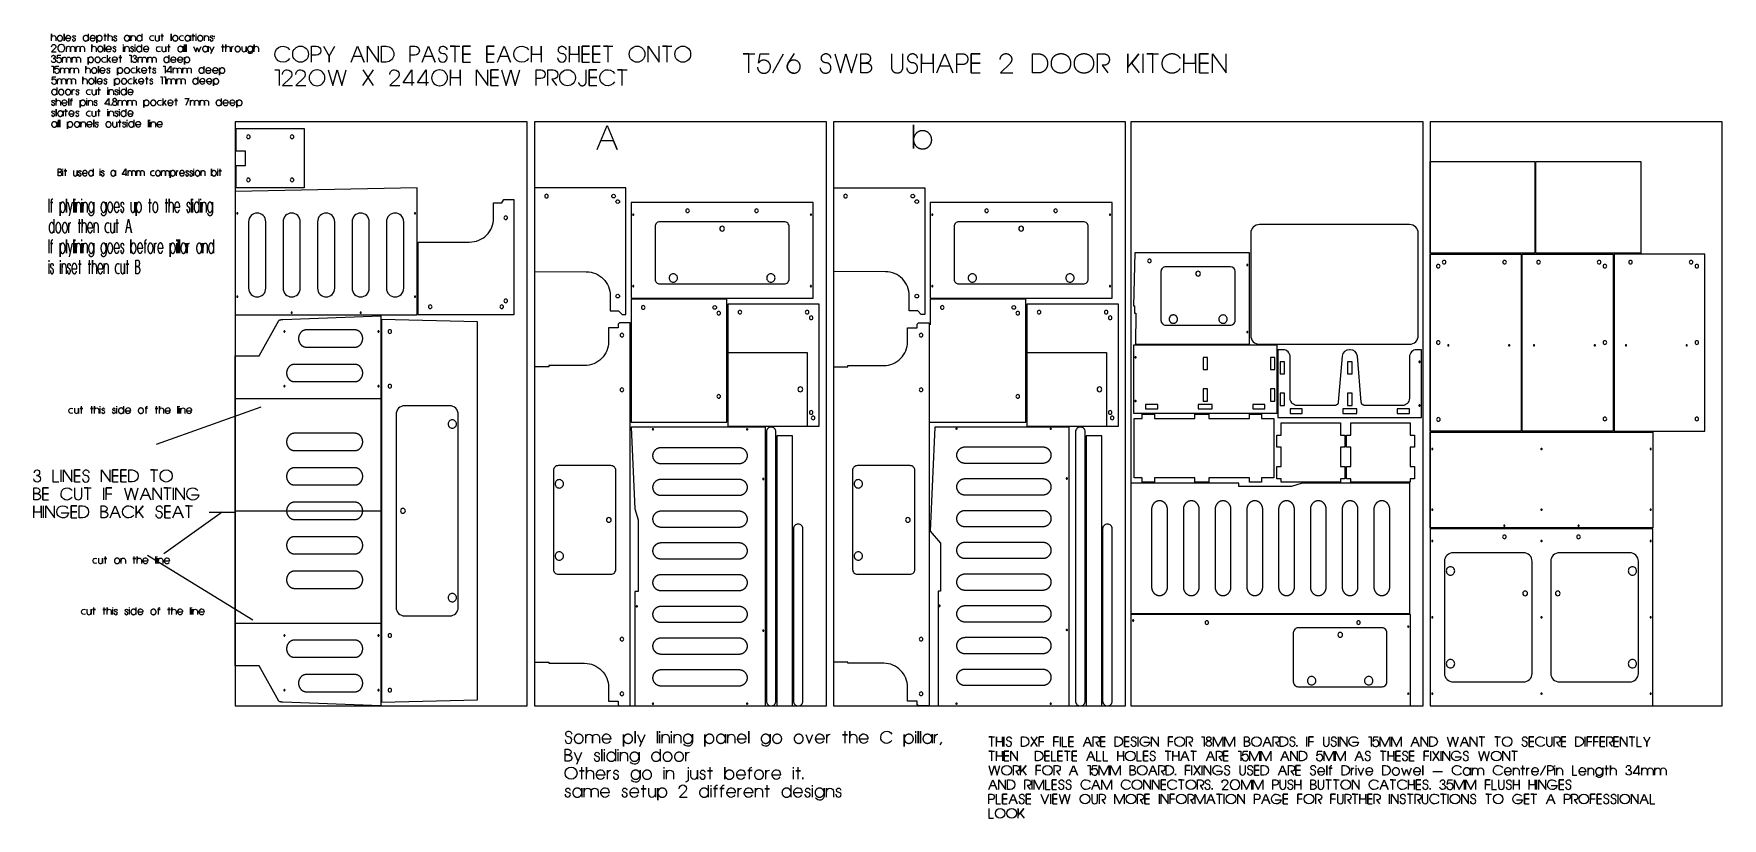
# Model space of a CAD drawing. Extents: x -841 to 6211, y -469 to 2808.
import ezdxf

# ---------------------------------------------------------------- set-up
doc = ezdxf.new("R2010")
doc.units = 0
for name, color, linetype in [('DEFAULT_LAYER', 1, 'CONTINUOUS'), ('DEFAULT_LAYER0', 1, 'CONTINUOUS'), ('LAYER_1', 18, 'CONTINUOUS'), ('LAYER_10', 18, 'CONTINUOUS'), ('T5_LOGOLAYER_2', 18, 'CONTINUOUS'), ('T5_LOGOLAYER_20', 18, 'CONTINUOUS'), ('T5_LOGOLAYER_21', 18, 'CONTINUOUS'), ('VW_T4_LOGO_2LAYER_2', 18, 'CONTINUOUS')]:
    doc.layers.add(name, color=color, linetype=linetype)

msp = doc.modelspace()

# ---------------------------------------------------------------- linework, layer by layer
at = {"layer": 'DEFAULT_LAYER'}
for points in [[(764, 1938), (978.6, 1938, 0.415437), (1079, 2038), (1079, 2102.5), (1114, 2102.4), (1122.7, 2116), (1164, 2116), (1164, 1634), (764, 1634)], [(1249.6, 1814.6), (1466.6, 1813.9, -0.415484), (1566.6, 1713.5), (1566.6, 1651), (1601.6, 1651), (1616.6, 1636), (1631.6, 1636), (1631.6, 2164), (1249.6, 2164)], [(1300.4, 2137.5, 0.414214), (1292.9, 2130, 0.414214), (1300.4, 2122.5, 0.414214), (1307.9, 2130, 0.414214)], [(1580.8, 2122.5, -0.414214), (1573.3, 2130, -0.414214), (1580.8, 2137.5, -0.414214), (1588.3, 2130, -0.414214)], [(2549.5, 2137.5, 0.414214), (2542, 2130, 0.414214), (2549.5, 2122.5, 0.414214), (2557, 2130, 0.414214)], [(2829.9, 2122.5, -0.414214), (2822.4, 2130, -0.414214), (2829.9, 2137.5, -0.414214), (2837.4, 2130, -0.414214)], [(9, 2060.3, 0.414214), (6.5, 2057.8, 0.414214), (9, 2055.3, 0.414214), (11.5, 2057.8, 0.414214)], [(56, 1745, 0.414214), (92, 1709, 0.414214), (128, 1745), (128, 2023, 0.414214), (92, 2059, 0.414214), (56, 2023)], [(200, 1745, 0.414214), (236, 1709, 0.414214), (272, 1745), (272, 2023, 0.414214), (236, 2059, 0.414214), (200, 2023)], [(344, 1745, 0.414214), (380, 1709, 0.414214), (416, 1745), (416, 2023, 0.414214), (380, 2059, 0.414214), (344, 2023)], [(488, 1745, 0.414214), (524, 1709, 0.414214), (560, 1745), (560, 2023, 0.414214), (524, 2059, 0.414214), (488, 2023)], [(632, 1745, 0.414214), (668, 1709, 0.414214), (704, 1745), (704, 2023, 0.414214), (668, 2059, 0.414214), (632, 2023)], [(751, 2060.3, 0.414214), (748.5, 2057.8, 0.414214), (751, 2055.3, 0.414214), (753.5, 2057.8, 0.414214)], [(1130, 2047.3, 0.414214), (1122.5, 2039.8, 0.414214), (1130, 2032.3, 0.414214), (1137.5, 2039.8, 0.414214)], [(1597.6, 2099.4, -0.414214), (1590.1, 2106.9, -0.414214), (1597.6, 2114.4, -0.414214), (1605.1, 2106.9, -0.414214)], [(1662.6, 2054.7, 0.414214), (1660.1, 2052.2, 0.414214), (1662.6, 2049.7, 0.414214), (1665.1, 2052.2, 0.414214)], [(1889.6, 2076.5, 0.414214), (1882.1, 2069, 0.414214), (1889.6, 2061.5, 0.414214), (1897.1, 2069, 0.414214)], [(2177.6, 2076.5, 0.414214), (2170.1, 2069, 0.414214), (2177.6, 2061.5, 0.414214), (2185.1, 2069, 0.414214)], [(2404.6, 2054.7, 0.414214), (2402.1, 2052.2, 0.414214), (2404.6, 2049.7, 0.414214), (2407.1, 2052.2, 0.414214)], [(2846.7, 2099.4, -0.414214), (2839.2, 2106.9, -0.414214), (2846.7, 2114.4, -0.414214), (2854.2, 2106.9, -0.414214)], [(2911.7, 2054.7, 0.414214), (2909.2, 2052.2, 0.414214), (2911.7, 2049.7, 0.414214), (2914.2, 2052.2, 0.414214)], [(3138.7, 2076.5, 0.414214), (3131.2, 2069, 0.414214), (3138.7, 2061.5, 0.414214), (3146.2, 2069, 0.414214)], [(3426.7, 2076.5, 0.414214), (3419.2, 2069, 0.414214), (3426.7, 2061.5, 0.414214), (3434.2, 2069, 0.414214)], [(3653.7, 2054.7, 0.414214), (3651.2, 2052.2, 0.414214), (3653.7, 2049.7, 0.414214), (3656.2, 2052.2, 0.414214)], [(1773.7, 1763), (2293.6, 1763, 0.414214), (2313.6, 1783), (2313.6, 2003, 0.415222), (2293.5, 2023), (1773.6, 2023, 0.414214), (1753.6, 2003), (1753.6, 1783, 0.415288)], [(2033.7, 2004, 0.414214), (2023.7, 1994, 0.414214), (2033.7, 1984, 0.414214), (2043.7, 1994, 0.414214)], [(3022.8, 1763), (3542.7, 1763, 0.414214), (3562.7, 1783), (3562.7, 2003, 0.415222), (3542.7, 2023), (3022.7, 2023, 0.414214), (3002.7, 2003), (3002.7, 1783, 0.415288)], [(3282.9, 2004, 0.414214), (3272.9, 1994, 0.414214), (3282.9, 1984, 0.414214), (3292.9, 1994, 0.414214)], [(3818.7, 1866.5, 0.414214), (3811.2, 1859, 0.414214), (3818.7, 1851.5, 0.414214), (3826.2, 1859, 0.414214)], [(3886.7, 1591), (4156.7, 1591, 0.414214), (4176.7, 1611), (4176.7, 1815, 0.413582), (4156.7, 1835), (3886.7, 1835, 0.414214), (3866.7, 1815), (3866.7, 1611, 0.415248)], [(4227.7, 1844.7, 0.414214), (4225.2, 1842.2, 0.414214), (4227.7, 1839.7, 0.414214), (4230.2, 1842.2, 0.414214)], [(1829.8, 1805.5, 0.414214), (1812.3, 1788, 0.414214), (1829.8, 1770.5, 0.414214), (1847.3, 1788, 0.414214)], [(2237.4, 1805.5, 0.414214), (2219.9, 1788, 0.414214), (2237.4, 1770.5, 0.414214), (2254.9, 1788, 0.414214)], [(3079, 1805.5, 0.414214), (3061.5, 1788, 0.414214), (3079, 1770.5, 0.414214), (3096.5, 1788, 0.414214)], [(3486.6, 1805.5, 0.414214), (3469.1, 1788, 0.414214), (3486.6, 1770.5, 0.414214), (3504.1, 1788, 0.414214)], [(4021.7, 1816, 0.414214), (4011.7, 1806, 0.414214), (4021.7, 1796, 0.414214), (4031.7, 1806, 0.414214)], [(9, 1712.7, 0.414214), (6.5, 1710.2, 0.414214), (9, 1707.7, 0.414214), (11.5, 1710.2, 0.414214)], [(751, 1712.7, 0.414214), (748.5, 1710.2, 0.414214), (751, 1707.7, 0.414214), (753.5, 1710.2, 0.414214)], [(1130, 1699.7, 0.414214), (1122.5, 1692.2, 0.414214), (1130, 1684.7, 0.414214), (1137.5, 1692.2, 0.414214)], [(1597.6, 1704.7, -0.414214), (1590.1, 1712.2, -0.414214), (1597.6, 1719.7, -0.414214), (1605.1, 1712.2, -0.414214)], [(1662.6, 1756.3, 0.414214), (1660.1, 1753.8, 0.414214), (1662.6, 1751.3, 0.414214), (1665.1, 1753.8, 0.414214)], [(2404.6, 1756.3, 0.414214), (2402.1, 1753.8, 0.414214), (2404.6, 1751.3, 0.414214), (2407.1, 1753.8, 0.414214)], [(2846.7, 1704.7, -0.414214), (2839.2, 1712.2, -0.414214), (2846.7, 1719.7, -0.414214), (2854.2, 1712.2, -0.414214)], [(2911.7, 1756.3, 0.414214), (2909.2, 1753.8, 0.414214), (2911.7, 1751.3, 0.414214), (2914.2, 1753.8, 0.414214)], [(3653.7, 1756.3, 0.414214), (3651.2, 1753.8, 0.414214), (3653.7, 1751.3, 0.414214), (3656.2, 1753.8, 0.414214)], [(236, 1645.5, 0.414214), (233.5, 1643, 0.414214), (236, 1640.5, 0.414214), (238.5, 1643, 0.414214)], [(524, 1645.5, 0.414214), (521.5, 1643, 0.414214), (524, 1640.5, 0.414214), (526.5, 1643, 0.414214)], [(814.8, 1675.5, 0.414214), (807.3, 1668, 0.414214), (814.8, 1660.5, 0.414214), (822.3, 1668, 0.414214)], [(1113.2, 1675.5, 0.414214), (1105.7, 1668, 0.414214), (1113.2, 1660.5, 0.414214), (1120.7, 1668, 0.414214)], [(1704.4, 1672.5, 0.414214), (1696.9, 1665, 0.414214), (1704.4, 1657.5, 0.414214), (1711.9, 1665, 0.414214)], [(2002.8, 1672.5, -0.414214), (2010.3, 1665, -0.414214), (2002.8, 1657.5, -0.414214), (1995.3, 1665, -0.414214)], [(2019.6, 1648.3, 0.414214), (2012.1, 1640.8, 0.414214), (2019.6, 1633.3, 0.414214), (2027.1, 1640.8, 0.414214)], [(2108.4, 1652.5, 0.414214), (2100.9, 1645, 0.414214), (2108.4, 1637.5, 0.414214), (2115.9, 1645, 0.414214)], [(2388.8, 1652.5, 0.414214), (2381.3, 1645, 0.414214), (2388.8, 1637.5, 0.414214), (2396.3, 1645, 0.414214)], [(2405.6, 1629.3, 0.414214), (2398.1, 1621.8, 0.414214), (2405.6, 1614.3, 0.414214), (2413.1, 1621.8, 0.414214)], [(2953.5, 1672.5, 0.414214), (2946, 1665, 0.414214), (2953.5, 1657.5, 0.414214), (2961, 1665, 0.414214)], [(3251.9, 1672.5, -0.414214), (3259.4, 1665, -0.414214), (3251.9, 1657.5, -0.414214), (3244.4, 1665, -0.414214)], [(3268.7, 1648.3, 0.414214), (3261.2, 1640.8, 0.414214), (3268.7, 1633.3, 0.414214), (3276.2, 1640.8, 0.414214)], [(3357.5, 1652.5, 0.414214), (3350, 1645, 0.414214), (3357.5, 1637.5, 0.414214), (3365, 1645, 0.414214)], [(3637.9, 1652.5, 0.414214), (3630.4, 1645, 0.414214), (3637.9, 1637.5, 0.414214), (3645.4, 1645, 0.414214)], [(3654.7, 1629.3, 0.414214), (3647.2, 1621.8, 0.414214), (3654.7, 1614.3, 0.414214), (3662.2, 1621.8, 0.414214)], [(4125.9, 1633.5, 0.414214), (4108.4, 1616, 0.414214), (4125.9, 1598.5, 0.414214), (4143.4, 1616, 0.414214)], [(205.7, 1566.7, 0.414214), (203.2, 1564.2, 0.414214), (205.7, 1561.7, 0.414214), (208.2, 1564.2, 0.414214)], [(598.7, 1566.7, 0.414214), (596.2, 1564.2, 0.414214), (598.7, 1561.7, 0.414214), (601.2, 1564.2, 0.414214)], [(645.8, 1571.6, 0.414214), (638.3, 1564.1, 0.414214), (645.8, 1556.6, 0.414214), (653.3, 1564.1, 0.414214)], [(1615.6, 1556.7, 0.414214), (1608.1, 1549.2, 0.414214), (1615.6, 1541.7, 0.414214), (1623.1, 1549.2, 0.414214)], [(2864.7, 1556.7, 0.414214), (2857.2, 1549.2, 0.414214), (2864.7, 1541.7, 0.414214), (2872.2, 1549.2, 0.414214)], [(4227.7, 1564.3, 0.414214), (4225.2, 1561.8, 0.414214), (4227.7, 1559.3, 0.414214), (4230.2, 1561.8, 0.414214)], [(645.8, 1343.2, 0.414214), (638.3, 1335.7, 0.414214), (645.8, 1328.2, 0.414214), (653.3, 1335.7, 0.414214)], [(205.7, 1338.3, 0.414214), (203.2, 1335.8, 0.414214), (205.7, 1333.3, 0.414214), (208.2, 1335.8, 0.414214)], [(598.7, 1338.3, 0.414214), (596.2, 1335.8, 0.414214), (598.7, 1333.3, 0.414214), (601.2, 1335.8, 0.414214)], [(1615.6, 1328.3, 0.414214), (1608.1, 1320.8, 0.414214), (1615.6, 1313.3, 0.414214), (1623.1, 1320.8, 0.414214)], [(2019.6, 1300.8, 0.414214), (2012.1, 1293.2, 0.414214), (2019.6, 1285.8, 0.414214), (2027.1, 1293.2, 0.414214)], [(2360.6, 1332.8, 0.414214), (2350.6, 1322.8, 0.414214), (2360.6, 1312.8, 0.414214), (2370.6, 1322.8, 0.414214)], [(2864.7, 1328.3, 0.414214), (2857.2, 1320.8, 0.414214), (2864.7, 1313.3, 0.414214), (2872.2, 1320.8, 0.414214)], [(3268.7, 1300.8, 0.414214), (3261.2, 1293.2, 0.414214), (3268.7, 1285.8, 0.414214), (3276.2, 1293.2, 0.414214)], [(3609.7, 1332.8, 0.414214), (3599.7, 1322.8, 0.414214), (3609.7, 1312.8, 0.414214), (3619.7, 1322.8, 0.414214)], [(671.8, 411.9, 0.414214), (707.8, 375.9), (895.8, 375.9, 0.414214), (931.8, 411.9), (931.8, 1217.9, 0.414214), (895.8, 1253.9), (707.8, 1253.9, 0.414214), (671.8, 1217.9)], [(2405.6, 1233.7, 0.414214), (2398.1, 1226.2, 0.414214), (2405.6, 1218.7, 0.414214), (2413.1, 1226.2, 0.414214)], [(2413.8, 1210.5, 0.414214), (2406.3, 1203, 0.414214), (2413.8, 1195.5, 0.414214), (2421.3, 1203, 0.414214)], [(3654.7, 1233.7, 0.414214), (3647.2, 1226.2, 0.414214), (3654.7, 1218.7, 0.414214), (3662.2, 1226.2, 0.414214)], [(3662.9, 1210.5, 0.414214), (3655.4, 1203, 0.414214), (3662.9, 1195.5, 0.414214), (3670.4, 1203, 0.414214)], [(906.8, 1195.3, 0.414214), (889.3, 1177.8, 0.414214), (906.8, 1160.3, 0.414214), (924.3, 1177.8, 0.414214)], [(3012.8, 1160.5, 0.414214), (3010.3, 1158, 0.414214), (3012.8, 1155.5, 0.414214), (3015.3, 1158, 0.414214)], [(3406.4, 1160.5, 0.414214), (3403.9, 1158, 0.414214), (3406.4, 1155.5, 0.414214), (3408.9, 1158, 0.414214)], [(1329.6, 983.9), (1329.6, 570, 0.414214), (1349.6, 550), (1569.6, 550, 0.414214), (1589.6, 570), (1589.6, 984, 0.414214), (1569.6, 1004), (1349.6, 1004, 0.415239)], [(2578.7, 983.9), (2578.7, 570, 0.414214), (2598.7, 550), (2818.7, 550, 0.414214), (2838.7, 570), (2838.7, 984, 0.414214), (2818.7, 1004), (2598.7, 1004, 0.415239)], [(1353.6, 945.3, 0.414214), (1336.1, 927.8, 0.414214), (1353.6, 910.3, 0.414214), (1371.1, 927.8, 0.414214)], [(2602.7, 945.3, 0.414214), (2585.2, 927.8, 0.414214), (2602.7, 910.3, 0.414214), (2620.2, 927.8, 0.414214)], [(3473.6, 952.8, 0.414214), (3471.1, 950.3, 0.414214), (3473.6, 947.8, 0.414214), (3476.1, 950.3, 0.414214)], [(700.8, 824.9, 0.414214), (690.8, 814.9, 0.414214), (700.8, 804.9, 0.414214), (710.8, 814.9, 0.414214)], [(1560.6, 787, 0.414214), (1550.6, 777, 0.414214), (1560.6, 767, 0.414214), (1570.6, 777, 0.414214)], [(2809.7, 787, 0.414214), (2799.7, 777, 0.414214), (2809.7, 767, 0.414214), (2819.7, 777, 0.414214)], [(5301, 713.5, 0.414214), (5293.5, 706, 0.414214), (5301, 698.5, 0.414214), (5308.5, 706, 0.414214)], [(5611, 713.5, 0.414214), (5603.5, 706, 0.414214), (5611, 698.5, 0.414214), (5618.5, 706, 0.414214)], [(1353.6, 643.7, 0.414214), (1336.1, 626.2, 0.414214), (1353.6, 608.7, 0.414214), (1371.1, 626.2, 0.414214)], [(2602.7, 643.7, 0.414214), (2585.2, 626.2, 0.414214), (2602.7, 608.7, 0.414214), (2620.2, 626.2, 0.414214)], [(5000, 691.7, 0.414214), (4997.5, 689.2, 0.414214), (5000, 686.7, 0.414214), (5002.5, 689.2, 0.414214)], [(5456, 691.7, 0.414214), (5453.5, 689.2, 0.414214), (5456, 686.7, 0.414214), (5458.5, 689.2, 0.414214)], [(5912, 691.7, 0.414214), (5909.5, 689.2, 0.414214), (5912, 686.7, 0.414214), (5914.5, 689.2, 0.414214)], [(906.8, 469.7, 0.414214), (889.3, 452.2, 0.414214), (906.8, 434.7, 0.414214), (924.3, 452.2, 0.414214)], [(5388, 480, 0.414214), (5378, 470, 0.414214), (5388, 460, 0.414214), (5398, 470, 0.414214)], [(5524, 480, 0.414214), (5514, 470, 0.414214), (5524, 460, 0.414214), (5534, 470, 0.414214)], [(3753, 357, 0.414214), (3750.5, 359.5, 0.414214), (3748, 357, 0.414214), (3750.5, 354.5, 0.414214)], [(4065.8, 348, 0.414214), (4058.3, 355.5, 0.414214), (4050.8, 348, 0.414214), (4058.3, 340.5, 0.414214)], [(4699.3, 348, 0.414214), (4691.8, 355.5, 0.414214), (4684.3, 348, 0.414214), (4691.8, 340.5, 0.414214)], [(5000, 372.5, 0.414214), (4997.5, 370, 0.414214), (5000, 367.5, 0.414214), (5002.5, 370, 0.414214)], [(5456, 372.5, 0.414214), (5453.5, 370, 0.414214), (5456, 367.5, 0.414214), (5458.5, 370, 0.414214)], [(5912, 372.5, 0.414214), (5909.5, 370, 0.414214), (5912, 367.5, 0.414214), (5914.5, 370, 0.414214)], [(205.7, 296.7, 0.414214), (203.2, 294.2, 0.414214), (205.7, 291.7, 0.414214), (208.2, 294.2, 0.414214)], [(598.7, 296.7, 0.414214), (596.2, 294.2, 0.414214), (598.7, 291.7, 0.414214), (601.2, 294.2, 0.414214)], [(645.8, 301.6, 0.414214), (638.3, 294.1, 0.414214), (645.8, 286.6, 0.414214), (653.3, 294.1, 0.414214)], [(1615.6, 286.7, 0.414214), (1608.1, 279.2, 0.414214), (1615.6, 271.7, 0.414214), (1623.1, 279.2, 0.414214)], [(2864.7, 286.7, 0.414214), (2857.2, 279.2, 0.414214), (2864.7, 271.7, 0.414214), (2872.2, 279.2, 0.414214)], [(3473.6, 319.3, 0.414214), (3471.1, 316.8, 0.414214), (3473.6, 314.3, 0.414214), (3476.1, 316.8, 0.414214)], [(4899.5, 333.7, 0.414214), (4897, 331.2, 0.414214), (4899.5, 328.7, 0.414214), (4902, 331.2, 0.414214)], [(645.8, 73.2, 0.414214), (638.3, 65.7, 0.414214), (645.8, 58.2, 0.414214), (653.3, 65.7, 0.414214)], [(205.7, 68.3, 0.414214), (203.2, 65.8, 0.414214), (205.7, 63.3, 0.414214), (208.2, 65.8, 0.414214)], [(598.7, 68.3, 0.414214), (596.2, 65.8, 0.414214), (598.7, 63.3, 0.414214), (601.2, 65.8, 0.414214)], [(1615.6, 58.3, 0.414214), (1608.1, 50.8, 0.414214), (1615.6, 43.3, 0.414214), (1623.1, 50.8, 0.414214)], [(2864.7, 58.3, 0.414214), (2857.2, 50.8, 0.414214), (2864.7, 43.3, 0.414214), (2872.2, 50.8, 0.414214)], [(3012.8, 11.5, 0.414214), (3010.3, 9, 0.414214), (3012.8, 6.5, 0.414214), (3015.3, 9, 0.414214)], [(3406.4, 11.5, 0.414214), (3403.9, 9, 0.414214), (3406.4, 6.5, 0.414214), (3408.9, 9, 0.414214)], [(4899.5, 53.3, 0.414214), (4897, 50.8, 0.414214), (4899.5, 48.3, 0.414214), (4902, 50.8, 0.414214)], [(5000, 53.3, 0.414214), (4997.5, 50.8, 0.414214), (5000, 48.3, 0.414214), (5002.5, 50.8, 0.414214)], [(5456, 53.3, 0.414214), (5453.5, 50.8, 0.414214), (5456, 48.3, 0.414214), (5458.5, 50.8, 0.414214)], [(5912, 53.3, 0.414214), (5909.5, 50.8, 0.414214), (5912, 48.3, 0.414214), (5914.5, 50.8, 0.414214)]]:
    msp.add_lwpolyline(points, format="xyb", close=True, dxfattribs=at)
msp.add_lwpolyline([(2498.7, 2164), (2880.7, 2164), (2880.7, 1636), (2865.7, 1636), (2850.7, 1651), (2815.7, 1651), (2815.7, 1713.5, 0.415484), (2715.7, 1813.9), (2498.7, 1814.6)], format="xyb", dxfattribs=at)
for points in [[(1653.6, 1703), (2413.6, 1703), (2413.6, 2103), (1653.6, 2103)], [(2902.7, 1703), (3662.7, 1703), (3662.7, 2103), (2902.7, 2103)], [(1653.7, 1186), (2053.5, 1186), (2053.6, 1699), (1653.6, 1699)], [(0, 1462.7), (99.8, 1462.5), (182.9, 1610.9), (183.8, 1611.3), (184.7, 1611.7), (185.6, 1612.1), (186.6, 1612.5), (187.5, 1612.8), (188.5, 1613.1), (189.5, 1613.4), (190.5, 1613.7), (191.5, 1613.9), (192.5, 1614.2), (193.5, 1614.4), (194.5, 1614.5), (195.5, 1614.7), (196.5, 1614.8), (197.4, 1614.9), (198.4, 1615), (199.4, 1615), (607.7, 1630), (607.7, 0), (199.4, 15), (198.4, 15), (197.4, 15.1), (196.5, 15.2), (195.5, 15.3), (194.5, 15.5), (193.5, 15.6), (192.5, 15.8), (191.5, 16.1), (190.5, 16.3), (189.5, 16.6), (188.5, 16.9), (187.5, 17.2), (186.6, 17.5), (185.6, 17.9), (184.7, 18.3), (183.8, 18.7), (182.9, 19.1), (99.8, 167.5), (0, 167.3)], [(2057.6, 1169), (2439.6, 1169), (2439.6, 1679), (2057.6, 1679)], [(3306.7, 1169), (3688.7, 1169), (3688.7, 1679), (3306.7, 1679)], [(3918.3, 1633.5), (3917.9, 1633.5), (3917.4, 1633.5), (3917, 1633.4), (3916.5, 1633.4), (3916.1, 1633.4), (3915.7, 1633.3), (3915.2, 1633.2), (3914.8, 1633.1), (3914.4, 1633.1), (3914, 1632.9), (3913.5, 1632.8), (3913.1, 1632.7), (3912.7, 1632.6), (3912.3, 1632.4), (3911.9, 1632.3), (3911.5, 1632.1), (3911.1, 1632), (3910.8, 1631.8), (3910.4, 1631.6), (3910, 1631.4), (3909.6, 1631.2), (3909.3, 1631), (3908.9, 1630.7), (3908.6, 1630.5), (3908.2, 1630.3), (3907.9, 1630), (3907.5, 1629.8), (3907.2, 1629.5), (3906.9, 1629.2), (3906.6, 1629), (3906.3, 1628.7), (3906, 1628.4), (3905.7, 1628.1), (3905.4, 1627.8), (3905.1, 1627.5), (3904.8, 1627.1), (3904.6, 1626.8), (3904.3, 1626.5), (3904.1, 1626.1), (3903.8, 1625.8), (3903.6, 1625.4), (3903.4, 1625.1), (3903.2, 1624.7), (3902.9, 1624.3), (3902.8, 1624), (3902.6, 1623.6), (3902.4, 1623.2), (3902.2, 1622.8), (3902.1, 1622.4), (3901.9, 1622), (3901.8, 1621.6), (3901.6, 1621.2), (3901.5, 1620.8), (3901.4, 1620.4), (3901.3, 1620), (3901.2, 1619.5), (3901.1, 1619.1), (3901, 1618.7), (3901, 1618.2), (3900.9, 1617.8), (3900.9, 1617.3), (3900.9, 1616.9), (3900.8, 1616.5), (3900.8, 1616), (3900.8, 1615.5), (3900.9, 1615.1), (3900.9, 1614.7), (3900.9, 1614.2), (3901, 1613.8), (3901, 1613.3), (3901.1, 1612.9), (3901.2, 1612.5), (3901.3, 1612), (3901.4, 1611.6), (3901.5, 1611.2), (3901.6, 1610.8), (3901.8, 1610.4), (3901.9, 1610), (3902.1, 1609.6), (3902.2, 1609.2), (3902.4, 1608.8), (3902.6, 1608.4), (3902.8, 1608), (3902.9, 1607.7), (3903.2, 1607.3), (3903.4, 1606.9), (3903.6, 1606.6), (3903.8, 1606.2), (3904.1, 1605.9), (3904.3, 1605.5), (3904.6, 1605.2), (3904.8, 1604.9), (3905.1, 1604.5), (3905.4, 1604.2), (3905.7, 1603.9), (3906, 1603.6), (3906.3, 1603.3), (3906.6, 1603), (3906.9, 1602.8), (3907.2, 1602.5), (3907.5, 1602.2), (3907.9, 1602), (3908.2, 1601.7), (3908.6, 1601.5), (3908.9, 1601.3), (3909.3, 1601), (3909.6, 1600.8), (3910, 1600.6), (3910.4, 1600.4), (3910.8, 1600.2), (3911.1, 1600), (3911.5, 1599.9), (3911.9, 1599.7), (3912.3, 1599.6), (3912.7, 1599.4), (3913.1, 1599.3), (3913.5, 1599.2), (3914, 1599.1), (3914.4, 1598.9), (3914.8, 1598.9), (3915.2, 1598.8), (3915.7, 1598.7), (3916.1, 1598.6), (3916.5, 1598.6), (3917, 1598.6), (3917.4, 1598.5), (3917.9, 1598.5), (3918.3, 1598.5), (3918.8, 1598.5), (3919.2, 1598.5), (3919.7, 1598.6), (3920.1, 1598.6), (3920.6, 1598.6), (3921, 1598.7), (3921.4, 1598.8), (3921.9, 1598.9), (3922.3, 1598.9), (3922.7, 1599.1), (3923.1, 1599.2), (3923.5, 1599.3), (3923.9, 1599.4), (3924.4, 1599.6), (3924.8, 1599.7), (3925.1, 1599.9), (3925.5, 1600), (3925.9, 1600.2), (3926.3, 1600.4), (3926.7, 1600.6), (3927, 1600.8), (3927.4, 1601), (3927.8, 1601.3), (3928.1, 1601.5), (3928.5, 1601.7), (3928.8, 1602), (3929.1, 1602.2), (3929.5, 1602.5), (3929.8, 1602.8), (3930.1, 1603), (3930.4, 1603.3), (3930.7, 1603.6), (3931, 1603.9), (3931.3, 1604.2), (3931.6, 1604.5), (3931.8, 1604.9), (3932.1, 1605.2), (3932.4, 1605.5), (3932.6, 1605.9), (3932.8, 1606.2), (3933.1, 1606.6), (3933.3, 1606.9), (3933.5, 1607.3), (3933.7, 1607.7), (3933.9, 1608), (3934.1, 1608.4), (3934.3, 1608.8), (3934.5, 1609.2), (3934.6, 1609.6), (3934.8, 1610), (3934.9, 1610.4), (3935.1, 1610.8), (3935.2, 1611.2), (3935.3, 1611.6), (3935.4, 1612), (3935.5, 1612.5), (3935.6, 1612.9), (3935.6, 1613.3), (3935.7, 1613.8), (3935.7, 1614.2), (3935.8, 1614.7), (3935.8, 1615.1), (3935.8, 1615.5), (3935.8, 1616), (3935.8, 1616.5), (3935.8, 1616.9), (3935.8, 1617.3), (3935.7, 1617.8), (3935.7, 1618.2), (3935.6, 1618.7), (3935.6, 1619.1), (3935.5, 1619.5), (3935.4, 1620), (3935.3, 1620.4), (3935.2, 1620.8), (3935.1, 1621.2), (3934.9, 1621.6), (3934.8, 1622), (3934.6, 1622.4), (3934.5, 1622.8), (3934.3, 1623.2), (3934.1, 1623.6), (3933.9, 1624), (3933.7, 1624.3), (3933.5, 1624.7), (3933.3, 1625.1), (3933.1, 1625.4), (3932.8, 1625.8), (3932.6, 1626.1), (3932.4, 1626.5), (3932.1, 1626.8), (3931.8, 1627.1), (3931.6, 1627.5), (3931.3, 1627.8), (3931, 1628.1), (3930.7, 1628.4), (3930.4, 1628.7), (3930.1, 1629), (3929.8, 1629.2), (3929.5, 1629.5), (3929.1, 1629.8), (3928.8, 1630), (3928.5, 1630.3), (3928.1, 1630.5), (3927.8, 1630.7), (3927.4, 1631), (3927, 1631.2), (3926.7, 1631.4), (3926.3, 1631.6), (3925.9, 1631.8), (3925.5, 1632), (3925.1, 1632.1), (3924.8, 1632.3), (3924.4, 1632.4), (3923.9, 1632.6), (3923.5, 1632.7), (3923.1, 1632.8), (3922.7, 1632.9), (3922.3, 1633.1), (3921.9, 1633.1), (3921.4, 1633.2), (3921, 1633.3), (3920.6, 1633.4), (3920.1, 1633.4), (3919.7, 1633.4), (3919.2, 1633.5), (3918.8, 1633.5)], [(264.7, 1535), (264.7, 1534.1), (264.7, 1533.1), (264.8, 1532.2), (264.9, 1531.3), (265, 1530.4), (265.1, 1529.5), (265.2, 1528.6), (265.4, 1527.7), (265.5, 1526.9), (265.7, 1526), (265.9, 1525.1), (266.2, 1524.3), (266.4, 1523.5), (266.7, 1522.6), (267, 1521.8), (267.3, 1521), (267.6, 1520.2), (267.9, 1519.4), (268.3, 1518.6), (268.6, 1517.8), (269, 1517.1), (269.4, 1516.3), (269.8, 1515.6), (270.2, 1514.9), (270.7, 1514.2), (271.2, 1513.5), (271.6, 1512.8), (272.1, 1512.1), (272.6, 1511.4), (273.1, 1510.8), (273.7, 1510.2), (274.2, 1509.5), (274.8, 1508.9), (275.3, 1508.4), (275.9, 1507.8), (276.5, 1507.2), (277.1, 1506.7), (277.7, 1506.2), (278.4, 1505.6), (279, 1505.1), (279.7, 1504.7), (280.3, 1504.2), (281, 1503.8), (281.7, 1503.3), (282.4, 1502.9), (283.1, 1502.5), (283.8, 1502.2), (284.5, 1501.8), (285.3, 1501.5), (286, 1501.2), (286.8, 1500.9), (287.5, 1500.6), (288.3, 1500.4), (289.1, 1500.1), (289.8, 1499.9), (290.6, 1499.7), (291.4, 1499.6), (292.2, 1499.4), (293, 1499.3), (293.9, 1499.2), (294.7, 1499.1), (295.5, 1499), (296.3, 1499), (297.2, 1499), (500.2, 1499), (501.1, 1499), (501.9, 1499), (502.7, 1499.1), (503.5, 1499.2), (504.4, 1499.3), (505.2, 1499.4), (506, 1499.6), (506.8, 1499.7), (507.6, 1499.9), (508.3, 1500.1), (509.1, 1500.4), (509.9, 1500.6), (510.6, 1500.9), (511.4, 1501.2), (512.1, 1501.5), (512.9, 1501.8), (513.6, 1502.2), (514.3, 1502.5), (515, 1502.9), (515.7, 1503.3), (516.4, 1503.8), (517.1, 1504.2), (517.7, 1504.7), (518.4, 1505.1), (519, 1505.6), (519.7, 1506.2), (520.3, 1506.7), (520.9, 1507.2), (521.5, 1507.8), (522.1, 1508.4), (522.6, 1508.9), (523.2, 1509.5), (523.7, 1510.2), (524.3, 1510.8), (524.8, 1511.4), (525.3, 1512.1), (525.8, 1512.8), (526.2, 1513.5), (526.7, 1514.2), (527.2, 1514.9), (527.6, 1515.6), (528, 1516.3), (528.4, 1517.1), (528.8, 1517.8), (529.1, 1518.6), (529.5, 1519.4), (529.8, 1520.2), (530.1, 1521), (530.4, 1521.8), (530.7, 1522.6), (531, 1523.5), (531.2, 1524.3), (531.5, 1525.1), (531.7, 1526), (531.9, 1526.9), (532, 1527.7), (532.2, 1528.6), (532.3, 1529.5), (532.4, 1530.4), (532.5, 1531.3), (532.6, 1532.2), (532.7, 1533.1), (532.7, 1534.1), (532.7, 1535), (532.7, 1535.9), (532.7, 1536.9), (532.6, 1537.8), (532.5, 1538.7), (532.4, 1539.6), (532.3, 1540.5), (532.2, 1541.4), (532, 1542.3), (531.9, 1543.1), (531.7, 1544), (531.5, 1544.9), (531.2, 1545.7), (531, 1546.5), (530.7, 1547.4), (530.4, 1548.2), (530.1, 1549), (529.8, 1549.8), (529.5, 1550.6), (529.1, 1551.4), (528.8, 1552.2), (528.4, 1552.9), (528, 1553.7), (527.6, 1554.4), (527.2, 1555.1), (526.7, 1555.8), (526.2, 1556.5), (525.8, 1557.2), (525.3, 1557.9), (524.8, 1558.6), (524.3, 1559.2), (523.7, 1559.8), (523.2, 1560.5), (522.6, 1561.1), (522.1, 1561.6), (521.5, 1562.2), (520.9, 1562.8), (520.3, 1563.3), (519.7, 1563.8), (519, 1564.4), (518.4, 1564.9), (517.7, 1565.3), (517.1, 1565.8), (516.4, 1566.2), (515.7, 1566.7), (515, 1567.1), (514.3, 1567.4), (513.6, 1567.8), (512.9, 1568.2), (512.1, 1568.5), (511.4, 1568.8), (510.6, 1569.1), (509.9, 1569.4), (509.1, 1569.6), (508.3, 1569.9), (507.6, 1570.1), (506.8, 1570.3), (506, 1570.4), (505.2, 1570.6), (504.4, 1570.7), (503.5, 1570.8), (502.7, 1570.9), (501.9, 1571), (501.1, 1571), (500.2, 1571), (297.2, 1571), (296.3, 1571), (295.5, 1571), (294.7, 1570.9), (293.9, 1570.8), (293, 1570.7), (292.2, 1570.6), (291.4, 1570.4), (290.6, 1570.3), (289.8, 1570.1), (289.1, 1569.9), (288.3, 1569.6), (287.5, 1569.4), (286.8, 1569.1), (286, 1568.8), (285.3, 1568.5), (284.5, 1568.2), (283.8, 1567.8), (283.1, 1567.4), (282.4, 1567.1), (281.7, 1566.7), (281, 1566.2), (280.3, 1565.8), (279.7, 1565.3), (279, 1564.9), (278.4, 1564.4), (277.7, 1563.8), (277.1, 1563.3), (276.5, 1562.8), (275.9, 1562.2), (275.3, 1561.6), (274.8, 1561.1), (274.2, 1560.5), (273.7, 1559.8), (273.1, 1559.2), (272.6, 1558.6), (272.1, 1557.9), (271.6, 1557.2), (271.2, 1556.5), (270.7, 1555.8), (270.2, 1555.1), (269.8, 1554.4), (269.4, 1553.7), (269, 1552.9), (268.6, 1552.2), (268.3, 1551.4), (267.9, 1550.6), (267.6, 1549.8), (267.3, 1549), (267, 1548.2), (266.7, 1547.4), (266.4, 1546.5), (266.2, 1545.7), (265.9, 1544.9), (265.7, 1544), (265.5, 1543.1), (265.4, 1542.3), (265.2, 1541.4), (265.1, 1540.5), (265, 1539.6), (264.9, 1538.7), (264.8, 1537.8), (264.7, 1536.9), (264.7, 1535.9)], [(611.8, 14.9), (1011.7, 24.9), (1011.7, 1604.9), (611.8, 1615.1)], [(214.7, 1391), (214.7, 1390.1), (214.7, 1389.1), (214.8, 1388.2), (214.9, 1387.3), (215, 1386.4), (215.1, 1385.5), (215.2, 1384.6), (215.4, 1383.7), (215.5, 1382.9), (215.7, 1382), (216, 1381.1), (216.2, 1380.3), (216.4, 1379.5), (216.7, 1378.6), (217, 1377.8), (217.3, 1377), (217.6, 1376.2), (218, 1375.4), (218.3, 1374.6), (218.7, 1373.8), (219.1, 1373.1), (219.5, 1372.3), (219.9, 1371.6), (220.3, 1370.9), (220.8, 1370.2), (221.3, 1369.5), (221.7, 1368.8), (222.2, 1368.1), (222.7, 1367.4), (223.3, 1366.8), (223.8, 1366.2), (224.4, 1365.5), (224.9, 1364.9), (225.5, 1364.4), (226.1, 1363.8), (226.7, 1363.2), (227.3, 1362.7), (228, 1362.2), (228.6, 1361.6), (229.2, 1361.1), (229.9, 1360.7), (230.6, 1360.2), (231.3, 1359.8), (232, 1359.3), (232.7, 1358.9), (233.4, 1358.5), (234.1, 1358.2), (234.8, 1357.8), (235.6, 1357.5), (236.3, 1357.2), (237.1, 1356.9), (237.9, 1356.6), (238.7, 1356.4), (239.4, 1356.1), (240.2, 1355.9), (241, 1355.7), (241.9, 1355.6), (242.7, 1355.4), (243.5, 1355.3), (244.3, 1355.2), (245.2, 1355.1), (246, 1355), (246.8, 1355), (247.7, 1355), (499.7, 1355), (500.6, 1355), (501.4, 1355), (502.2, 1355.1), (503.1, 1355.2), (503.9, 1355.3), (504.7, 1355.4), (505.5, 1355.6), (506.4, 1355.7), (507.2, 1355.9), (508, 1356.1), (508.7, 1356.4), (509.5, 1356.6), (510.3, 1356.9), (511.1, 1357.2), (511.8, 1357.5), (512.6, 1357.8), (513.3, 1358.2), (514, 1358.5), (514.7, 1358.9), (515.4, 1359.3), (516.1, 1359.8), (516.8, 1360.2), (517.5, 1360.7), (518.2, 1361.1), (518.8, 1361.6), (519.4, 1362.2), (520.1, 1362.7), (520.7, 1363.2), (521.3, 1363.8), (521.9, 1364.4), (522.5, 1364.9), (523, 1365.5), (523.6, 1366.2), (524.1, 1366.8), (524.7, 1367.4), (525.2, 1368.1), (525.7, 1368.8), (526.1, 1369.5), (526.6, 1370.2), (527.1, 1370.9), (527.5, 1371.6), (527.9, 1372.3), (528.3, 1373.1), (528.7, 1373.8), (529.1, 1374.6), (529.4, 1375.4), (529.8, 1376.2), (530.1, 1377), (530.4, 1377.8), (530.7, 1378.6), (531, 1379.5), (531.2, 1380.3), (531.4, 1381.1), (531.7, 1382), (531.9, 1382.9), (532, 1383.7), (532.2, 1384.6), (532.3, 1385.5), (532.4, 1386.4), (532.5, 1387.3), (532.6, 1388.2), (532.7, 1389.1), (532.7, 1390.1), (532.7, 1391), (532.7, 1391.9), (532.7, 1392.9), (532.6, 1393.8), (532.5, 1394.7), (532.4, 1395.6), (532.3, 1396.5), (532.2, 1397.4), (532, 1398.3), (531.9, 1399.1), (531.7, 1400), (531.4, 1400.9), (531.2, 1401.7), (531, 1402.5), (530.7, 1403.4), (530.4, 1404.2), (530.1, 1405), (529.8, 1405.8), (529.4, 1406.6), (529.1, 1407.4), (528.7, 1408.2), (528.3, 1408.9), (527.9, 1409.7), (527.5, 1410.4), (527.1, 1411.1), (526.6, 1411.8), (526.1, 1412.5), (525.7, 1413.2), (525.2, 1413.9), (524.7, 1414.6), (524.1, 1415.2), (523.6, 1415.8), (523, 1416.5), (522.5, 1417.1), (521.9, 1417.6), (521.3, 1418.2), (520.7, 1418.8), (520.1, 1419.3), (519.4, 1419.8), (518.8, 1420.4), (518.2, 1420.9), (517.5, 1421.3), (516.8, 1421.8), (516.1, 1422.2), (515.4, 1422.7), (514.7, 1423.1), (514, 1423.4), (513.3, 1423.8), (512.6, 1424.2), (511.8, 1424.5), (511.1, 1424.8), (510.3, 1425.1), (509.5, 1425.4), (508.7, 1425.6), (508, 1425.9), (507.2, 1426.1), (506.4, 1426.3), (505.5, 1426.4), (504.7, 1426.6), (503.9, 1426.7), (503.1, 1426.8), (502.2, 1426.9), (501.4, 1427), (500.6, 1427), (499.7, 1427), (247.7, 1427), (246.8, 1427), (246, 1427), (245.2, 1426.9), (244.3, 1426.8), (243.5, 1426.7), (242.7, 1426.6), (241.9, 1426.4), (241, 1426.3), (240.2, 1426.1), (239.4, 1425.9), (238.7, 1425.6), (237.9, 1425.4), (237.1, 1425.1), (236.3, 1424.8), (235.6, 1424.5), (234.8, 1424.2), (234.1, 1423.8), (233.4, 1423.4), (232.7, 1423.1), (232, 1422.7), (231.3, 1422.2), (230.6, 1421.8), (229.9, 1421.3), (229.2, 1420.9), (228.6, 1420.4), (228, 1419.8), (227.3, 1419.3), (226.7, 1418.8), (226.1, 1418.2), (225.5, 1417.6), (224.9, 1417.1), (224.4, 1416.5), (223.8, 1415.8), (223.3, 1415.2), (222.7, 1414.6), (222.2, 1413.9), (221.7, 1413.2), (221.3, 1412.5), (220.8, 1411.8), (220.3, 1411.1), (219.9, 1410.4), (219.5, 1409.7), (219.1, 1408.9), (218.7, 1408.2), (218.3, 1407.4), (218, 1406.6), (217.6, 1405.8), (217.3, 1405), (217, 1404.2), (216.7, 1403.4), (216.4, 1402.5), (216.2, 1401.7), (216, 1400.9), (215.7, 1400), (215.5, 1399.1), (215.4, 1398.3), (215.2, 1397.4), (215.1, 1396.5), (215, 1395.6), (214.9, 1394.7), (214.8, 1393.8), (214.7, 1392.9), (214.7, 1391.9)], [(214.7, 1103), (214.7, 1102.1), (214.7, 1101.1), (214.8, 1100.2), (214.9, 1099.3), (215, 1098.4), (215.1, 1097.5), (215.2, 1096.6), (215.4, 1095.7), (215.5, 1094.9), (215.7, 1094), (216, 1093.1), (216.2, 1092.3), (216.4, 1091.5), (216.7, 1090.6), (217, 1089.8), (217.3, 1089), (217.6, 1088.2), (218, 1087.4), (218.3, 1086.6), (218.7, 1085.8), (219.1, 1085.1), (219.5, 1084.3), (219.9, 1083.6), (220.3, 1082.9), (220.8, 1082.2), (221.3, 1081.5), (221.7, 1080.8), (222.2, 1080.1), (222.7, 1079.4), (223.3, 1078.8), (223.8, 1078.2), (224.4, 1077.5), (224.9, 1076.9), (225.5, 1076.4), (226.1, 1075.8), (226.7, 1075.2), (227.3, 1074.7), (228, 1074.2), (228.6, 1073.6), (229.2, 1073.1), (229.9, 1072.7), (230.6, 1072.2), (231.3, 1071.8), (232, 1071.3), (232.7, 1070.9), (233.4, 1070.5), (234.1, 1070.2), (234.8, 1069.8), (235.6, 1069.5), (236.3, 1069.2), (237.1, 1068.9), (237.9, 1068.6), (238.7, 1068.4), (239.4, 1068.1), (240.2, 1067.9), (241, 1067.7), (241.9, 1067.6), (242.7, 1067.4), (243.5, 1067.3), (244.3, 1067.2), (245.2, 1067.1), (246, 1067), (246.8, 1067), (247.7, 1067), (499.7, 1067), (500.6, 1067), (501.4, 1067), (502.2, 1067.1), (503.1, 1067.2), (503.9, 1067.3), (504.7, 1067.4), (505.5, 1067.6), (506.4, 1067.7), (507.2, 1067.9), (508, 1068.1), (508.7, 1068.4), (509.5, 1068.6), (510.3, 1068.9), (511.1, 1069.2), (511.8, 1069.5), (512.6, 1069.8), (513.3, 1070.2), (514, 1070.5), (514.7, 1070.9), (515.4, 1071.3), (516.1, 1071.8), (516.8, 1072.2), (517.5, 1072.7), (518.2, 1073.1), (518.8, 1073.6), (519.4, 1074.2), (520.1, 1074.7), (520.7, 1075.2), (521.3, 1075.8), (521.9, 1076.4), (522.5, 1076.9), (523, 1077.5), (523.6, 1078.2), (524.1, 1078.8), (524.7, 1079.4), (525.2, 1080.1), (525.7, 1080.8), (526.1, 1081.5), (526.6, 1082.2), (527.1, 1082.9), (527.5, 1083.6), (527.9, 1084.3), (528.3, 1085.1), (528.7, 1085.8), (529.1, 1086.6), (529.4, 1087.4), (529.8, 1088.2), (530.1, 1089), (530.4, 1089.8), (530.7, 1090.6), (531, 1091.5), (531.2, 1092.3), (531.4, 1093.1), (531.7, 1094), (531.9, 1094.9), (532, 1095.7), (532.2, 1096.6), (532.3, 1097.5), (532.4, 1098.4), (532.5, 1099.3), (532.6, 1100.2), (532.7, 1101.1), (532.7, 1102.1), (532.7, 1103), (532.7, 1103.9), (532.7, 1104.9), (532.6, 1105.8), (532.5, 1106.7), (532.4, 1107.6), (532.3, 1108.5), (532.2, 1109.4), (532, 1110.3), (531.9, 1111.1), (531.7, 1112), (531.4, 1112.9), (531.2, 1113.7), (531, 1114.5), (530.7, 1115.4), (530.4, 1116.2), (530.1, 1117), (529.8, 1117.8), (529.4, 1118.6), (529.1, 1119.4), (528.7, 1120.2), (528.3, 1120.9), (527.9, 1121.7), (527.5, 1122.4), (527.1, 1123.1), (526.6, 1123.8), (526.1, 1124.5), (525.7, 1125.2), (525.2, 1125.9), (524.7, 1126.6), (524.1, 1127.2), (523.6, 1127.8), (523, 1128.5), (522.5, 1129.1), (521.9, 1129.6), (521.3, 1130.2), (520.7, 1130.8), (520.1, 1131.3), (519.4, 1131.8), (518.8, 1132.4), (518.2, 1132.9), (517.5, 1133.3), (516.8, 1133.8), (516.1, 1134.2), (515.4, 1134.7), (514.7, 1135.1), (514, 1135.4), (513.3, 1135.8), (512.6, 1136.2), (511.8, 1136.5), (511.1, 1136.8), (510.3, 1137.1), (509.5, 1137.4), (508.7, 1137.6), (508, 1137.9), (507.2, 1138.1), (506.4, 1138.3), (505.5, 1138.4), (504.7, 1138.6), (503.9, 1138.7), (503.1, 1138.8), (502.2, 1138.9), (501.4, 1139), (500.6, 1139), (499.7, 1139), (247.7, 1139), (246.8, 1139), (246, 1139), (245.2, 1138.9), (244.3, 1138.8), (243.5, 1138.7), (242.7, 1138.6), (241.9, 1138.4), (241, 1138.3), (240.2, 1138.1), (239.4, 1137.9), (238.7, 1137.6), (237.9, 1137.4), (237.1, 1137.1), (236.3, 1136.8), (235.6, 1136.5), (234.8, 1136.2), (234.1, 1135.8), (233.4, 1135.4), (232.7, 1135.1), (232, 1134.7), (231.3, 1134.2), (230.6, 1133.8), (229.9, 1133.3), (229.2, 1132.9), (228.6, 1132.4), (228, 1131.8), (227.3, 1131.3), (226.7, 1130.8), (226.1, 1130.2), (225.5, 1129.6), (224.9, 1129.1), (224.4, 1128.5), (223.8, 1127.8), (223.3, 1127.2), (222.7, 1126.6), (222.2, 1125.9), (221.7, 1125.2), (221.3, 1124.5), (220.8, 1123.8), (220.3, 1123.1), (219.9, 1122.4), (219.5, 1121.7), (219.1, 1120.9), (218.7, 1120.2), (218.3, 1119.4), (218, 1118.6), (217.6, 1117.8), (217.3, 1117), (217, 1116.2), (216.7, 1115.4), (216.4, 1114.5), (216.2, 1113.7), (216, 1112.9), (215.7, 1112), (215.5, 1111.1), (215.4, 1110.3), (215.2, 1109.4), (215.1, 1108.5), (215, 1107.6), (214.9, 1106.7), (214.8, 1105.8), (214.7, 1104.9), (214.7, 1103.9)], [(3012.8, 1047.7), (3012.8, 1046.9), (3012.8, 1046), (3012.9, 1045.2), (3012.9, 1044.3), (3013, 1043.5), (3013.2, 1042.7), (3013.3, 1041.9), (3013.5, 1041), (3013.7, 1040.2), (3013.9, 1039.4), (3014.1, 1038.6), (3014.4, 1037.9), (3014.6, 1037.1), (3014.9, 1036.3), (3015.3, 1035.6), (3015.6, 1034.8), (3015.9, 1034.1), (3016.3, 1033.3), (3016.7, 1032.6), (3017.1, 1031.9), (3017.5, 1031.2), (3018, 1030.5), (3018.4, 1029.8), (3018.9, 1029.2), (3019.4, 1028.5), (3019.9, 1027.9), (3020.4, 1027.3), (3021, 1026.6), (3021.5, 1026), (3022.1, 1025.4), (3022.7, 1024.8), (3023.3, 1024.3), (3023.9, 1023.7), (3024.6, 1023.2), (3025.2, 1022.6), (3025.9, 1022.1), (3026.5, 1021.6), (3027.2, 1021.2), (3027.9, 1020.7), (3028.6, 1020.2), (3029.4, 1019.8), (3030.1, 1019.4), (3030.8, 1019), (3031.6, 1018.6), (3032.4, 1018.2), (3033.1, 1017.8), (3033.9, 1017.5), (3034.7, 1017.2), (3035.6, 1016.9), (3036.4, 1016.6), (3037.2, 1016.3), (3038.1, 1016.1), (3038.9, 1015.8), (3039.8, 1015.6), (3040.6, 1015.4), (3041.5, 1015.2), (3042.4, 1015.1), (3043.3, 1014.9), (3044.2, 1014.8), (3045.1, 1014.7), (3046, 1014.7), (3046.9, 1014.6), (3047.8, 1014.6), (3048.8, 1014.6), (3372.8, 1014.6), (3373.7, 1014.6), (3374.6, 1014.6), (3375.5, 1014.7), (3376.4, 1014.7), (3377.3, 1014.8), (3378.2, 1014.9), (3379.1, 1015.1), (3380, 1015.2), (3380.9, 1015.4), (3381.8, 1015.6), (3382.6, 1015.8), (3383.5, 1016.1), (3384.3, 1016.3), (3385.1, 1016.6), (3386, 1016.9), (3386.8, 1017.2), (3387.6, 1017.5), (3388.4, 1017.8), (3389.1, 1018.2), (3389.9, 1018.6), (3390.7, 1019), (3391.4, 1019.4), (3392.2, 1019.8), (3392.9, 1020.2), (3393.6, 1020.7), (3394.3, 1021.2), (3395, 1021.6), (3395.7, 1022.1), (3396.3, 1022.6), (3397, 1023.2), (3397.6, 1023.7), (3398.2, 1024.3), (3398.8, 1024.8), (3399.4, 1025.4), (3400, 1026), (3400.5, 1026.6), (3401.1, 1027.3), (3401.6, 1027.9), (3402.1, 1028.5), (3402.6, 1029.2), (3403.1, 1029.8), (3403.5, 1030.5), (3404, 1031.2), (3404.4, 1031.9), (3404.8, 1032.6), (3405.2, 1033.3), (3405.6, 1034.1), (3405.9, 1034.8), (3406.3, 1035.6), (3406.6, 1036.3), (3406.9, 1037.1), (3407.1, 1037.9), (3407.4, 1038.6), (3407.6, 1039.4), (3407.8, 1040.2), (3408, 1041), (3408.2, 1041.9), (3408.3, 1042.7), (3408.5, 1043.5), (3408.6, 1044.3), (3408.7, 1045.2), (3408.7, 1046), (3408.7, 1046.9), (3408.8, 1047.7), (3408.7, 1048.6), (3408.7, 1049.4), (3408.7, 1050.3), (3408.6, 1051.1), (3408.5, 1051.9), (3408.3, 1052.8), (3408.2, 1053.6), (3408, 1054.4), (3407.8, 1055.2), (3407.6, 1056), (3407.4, 1056.8), (3407.1, 1057.6), (3406.9, 1058.4), (3406.6, 1059.1), (3406.3, 1059.9), (3405.9, 1060.6), (3405.6, 1061.4), (3405.2, 1062.1), (3404.8, 1062.8), (3404.4, 1063.5), (3404, 1064.2), (3403.5, 1064.9), (3403.1, 1065.6), (3402.6, 1066.3), (3402.1, 1066.9), (3401.6, 1067.6), (3401.1, 1068.2), (3400.5, 1068.8), (3400, 1069.4), (3399.4, 1070), (3398.8, 1070.6), (3398.2, 1071.2), (3397.6, 1071.7), (3397, 1072.3), (3396.3, 1072.8), (3395.7, 1073.3), (3395, 1073.8), (3394.3, 1074.3), (3393.6, 1074.8), (3392.9, 1075.2), (3392.2, 1075.7), (3391.4, 1076.1), (3390.7, 1076.5), (3389.9, 1076.9), (3389.1, 1077.3), (3388.4, 1077.6), (3387.6, 1078), (3386.8, 1078.3), (3386, 1078.6), (3385.1, 1078.9), (3384.3, 1079.1), (3383.5, 1079.4), (3382.6, 1079.6), (3381.8, 1079.8), (3380.9, 1080), (3380, 1080.2), (3379.1, 1080.4), (3378.2, 1080.5), (3377.3, 1080.6), (3376.4, 1080.7), (3375.5, 1080.8), (3374.6, 1080.8), (3373.7, 1080.9), (3372.8, 1080.9), (3048.8, 1080.9), (3047.8, 1080.9), (3046.9, 1080.8), (3046, 1080.8), (3045.1, 1080.7), (3044.2, 1080.6), (3043.3, 1080.5), (3042.4, 1080.4), (3041.5, 1080.2), (3040.6, 1080), (3039.8, 1079.8), (3038.9, 1079.6), (3038.1, 1079.4), (3037.2, 1079.1), (3036.4, 1078.9), (3035.6, 1078.6), (3034.7, 1078.3), (3033.9, 1078), (3033.1, 1077.6), (3032.4, 1077.3), (3031.6, 1076.9), (3030.8, 1076.5), (3030.1, 1076.1), (3029.4, 1075.7), (3028.6, 1075.2), (3027.9, 1074.8), (3027.2, 1074.3), (3026.5, 1073.8), (3025.9, 1073.3), (3025.2, 1072.8), (3024.6, 1072.3), (3023.9, 1071.7), (3023.3, 1071.2), (3022.7, 1070.6), (3022.1, 1070), (3021.5, 1069.4), (3021, 1068.8), (3020.4, 1068.2), (3019.9, 1067.6), (3019.4, 1066.9), (3018.9, 1066.3), (3018.4, 1065.6), (3018, 1064.9), (3017.5, 1064.2), (3017.1, 1063.5), (3016.7, 1062.8), (3016.3, 1062.1), (3015.9, 1061.4), (3015.6, 1060.6), (3015.3, 1059.9), (3014.9, 1059.1), (3014.6, 1058.4), (3014.4, 1057.6), (3014.1, 1056.8), (3013.9, 1056), (3013.7, 1055.2), (3013.5, 1054.4), (3013.3, 1053.6), (3013.2, 1052.8), (3013, 1051.9), (3012.9, 1051.1), (3012.9, 1050.3), (3012.8, 1049.4), (3012.8, 1048.6)], [(214.7, 959), (214.7, 958.1), (214.7, 957.1), (214.8, 956.2), (214.9, 955.3), (215, 954.4), (215.1, 953.5), (215.2, 952.6), (215.4, 951.7), (215.5, 950.9), (215.7, 950), (216, 949.1), (216.2, 948.3), (216.4, 947.5), (216.7, 946.6), (217, 945.8), (217.3, 945), (217.6, 944.2), (218, 943.4), (218.3, 942.6), (218.7, 941.8), (219.1, 941.1), (219.5, 940.3), (219.9, 939.6), (220.3, 938.9), (220.8, 938.2), (221.3, 937.5), (221.7, 936.8), (222.2, 936.1), (222.7, 935.4), (223.3, 934.8), (223.8, 934.2), (224.4, 933.5), (224.9, 932.9), (225.5, 932.4), (226.1, 931.8), (226.7, 931.2), (227.3, 930.7), (228, 930.2), (228.6, 929.6), (229.2, 929.1), (229.9, 928.7), (230.6, 928.2), (231.3, 927.8), (232, 927.3), (232.7, 926.9), (233.4, 926.5), (234.1, 926.2), (234.8, 925.8), (235.6, 925.5), (236.3, 925.2), (237.1, 924.9), (237.9, 924.6), (238.7, 924.4), (239.4, 924.1), (240.2, 923.9), (241, 923.7), (241.9, 923.6), (242.7, 923.4), (243.5, 923.3), (244.3, 923.2), (245.2, 923.1), (246, 923), (246.8, 923), (247.7, 923), (499.7, 923), (500.6, 923), (501.4, 923), (502.2, 923.1), (503.1, 923.2), (503.9, 923.3), (504.7, 923.4), (505.5, 923.6), (506.4, 923.7), (507.2, 923.9), (508, 924.1), (508.7, 924.4), (509.5, 924.6), (510.3, 924.9), (511.1, 925.2), (511.8, 925.5), (512.6, 925.8), (513.3, 926.2), (514, 926.5), (514.7, 926.9), (515.4, 927.3), (516.1, 927.8), (516.8, 928.2), (517.5, 928.7), (518.2, 929.1), (518.8, 929.6), (519.4, 930.2), (520.1, 930.7), (520.7, 931.2), (521.3, 931.8), (521.9, 932.4), (522.5, 932.9), (523, 933.5), (523.6, 934.2), (524.1, 934.8), (524.7, 935.4), (525.2, 936.1), (525.7, 936.8), (526.1, 937.5), (526.6, 938.2), (527.1, 938.9), (527.5, 939.6), (527.9, 940.3), (528.3, 941.1), (528.7, 941.8), (529.1, 942.6), (529.4, 943.4), (529.8, 944.2), (530.1, 945), (530.4, 945.8), (530.7, 946.6), (531, 947.5), (531.2, 948.3), (531.4, 949.1), (531.7, 950), (531.9, 950.9), (532, 951.7), (532.2, 952.6), (532.3, 953.5), (532.4, 954.4), (532.5, 955.3), (532.6, 956.2), (532.7, 957.1), (532.7, 958.1), (532.7, 959), (532.7, 959.9), (532.7, 960.9), (532.6, 961.8), (532.5, 962.7), (532.4, 963.6), (532.3, 964.5), (532.2, 965.4), (532, 966.3), (531.9, 967.1), (531.7, 968), (531.4, 968.9), (531.2, 969.7), (531, 970.5), (530.7, 971.4), (530.4, 972.2), (530.1, 973), (529.8, 973.8), (529.4, 974.6), (529.1, 975.4), (528.7, 976.2), (528.3, 976.9), (527.9, 977.7), (527.5, 978.4), (527.1, 979.1), (526.6, 979.8), (526.1, 980.5), (525.7, 981.2), (525.2, 981.9), (524.7, 982.6), (524.1, 983.2), (523.6, 983.8), (523, 984.5), (522.5, 985.1), (521.9, 985.6), (521.3, 986.2), (520.7, 986.8), (520.1, 987.3), (519.4, 987.8), (518.8, 988.4), (518.2, 988.9), (517.5, 989.3), (516.8, 989.8), (516.1, 990.2), (515.4, 990.7), (514.7, 991.1), (514, 991.4), (513.3, 991.8), (512.6, 992.2), (511.8, 992.5), (511.1, 992.8), (510.3, 993.1), (509.5, 993.4), (508.7, 993.6), (508, 993.9), (507.2, 994.1), (506.4, 994.3), (505.5, 994.4), (504.7, 994.6), (503.9, 994.7), (503.1, 994.8), (502.2, 994.9), (501.4, 995), (500.6, 995), (499.7, 995), (247.7, 995), (246.8, 995), (246, 995), (245.2, 994.9), (244.3, 994.8), (243.5, 994.7), (242.7, 994.6), (241.9, 994.4), (241, 994.3), (240.2, 994.1), (239.4, 993.9), (238.7, 993.6), (237.9, 993.4), (237.1, 993.1), (236.3, 992.8), (235.6, 992.5), (234.8, 992.2), (234.1, 991.8), (233.4, 991.4), (232.7, 991.1), (232, 990.7), (231.3, 990.2), (230.6, 989.8), (229.9, 989.3), (229.2, 988.9), (228.6, 988.4), (228, 987.8), (227.3, 987.3), (226.7, 986.8), (226.1, 986.2), (225.5, 985.6), (224.9, 985.1), (224.4, 984.5), (223.8, 983.8), (223.3, 983.2), (222.7, 982.6), (222.2, 981.9), (221.7, 981.2), (221.3, 980.5), (220.8, 979.8), (220.3, 979.1), (219.9, 978.4), (219.5, 977.7), (219.1, 976.9), (218.7, 976.2), (218.3, 975.4), (218, 974.6), (217.6, 973.8), (217.3, 973), (217, 972.2), (216.7, 971.4), (216.4, 970.5), (216.2, 969.7), (216, 968.9), (215.7, 968), (215.5, 967.1), (215.4, 966.3), (215.2, 965.4), (215.1, 964.5), (215, 963.6), (214.9, 962.7), (214.8, 961.8), (214.7, 960.9), (214.7, 959.9)], [(3012.8, 915.1), (3012.8, 914.2), (3012.8, 913.4), (3012.9, 912.5), (3012.9, 911.7), (3013, 910.9), (3013.2, 910), (3013.3, 909.2), (3013.5, 908.4), (3013.7, 907.6), (3013.9, 906.8), (3014.1, 906), (3014.4, 905.2), (3014.6, 904.5), (3014.9, 903.7), (3015.3, 902.9), (3015.6, 902.2), (3015.9, 901.4), (3016.3, 900.7), (3016.7, 900), (3017.1, 899.3), (3017.5, 898.6), (3018, 897.9), (3018.4, 897.2), (3018.9, 896.5), (3019.4, 895.9), (3019.9, 895.2), (3020.4, 894.6), (3021, 894), (3021.5, 893.4), (3022.1, 892.8), (3022.7, 892.2), (3023.3, 891.6), (3023.9, 891.1), (3024.6, 890.5), (3025.2, 890), (3025.9, 889.5), (3026.5, 889), (3027.2, 888.5), (3027.9, 888), (3028.6, 887.6), (3029.4, 887.2), (3030.1, 886.7), (3030.8, 886.3), (3031.6, 885.9), (3032.4, 885.6), (3033.1, 885.2), (3033.9, 884.9), (3034.7, 884.5), (3035.6, 884.2), (3036.4, 883.9), (3037.2, 883.7), (3038.1, 883.4), (3038.9, 883.2), (3039.8, 883), (3040.6, 882.8), (3041.5, 882.6), (3042.4, 882.4), (3043.3, 882.3), (3044.2, 882.2), (3045.1, 882.1), (3046, 882), (3046.9, 882), (3047.8, 881.9), (3048.8, 881.9), (3372.8, 881.9), (3373.7, 881.9), (3374.6, 882), (3375.5, 882), (3376.4, 882.1), (3377.3, 882.2), (3378.2, 882.3), (3379.1, 882.4), (3380, 882.6), (3380.9, 882.8), (3381.8, 883), (3382.6, 883.2), (3383.5, 883.4), (3384.3, 883.7), (3385.1, 883.9), (3386, 884.2), (3386.8, 884.5), (3387.6, 884.9), (3388.4, 885.2), (3389.1, 885.6), (3389.9, 885.9), (3390.7, 886.3), (3391.4, 886.7), (3392.2, 887.2), (3392.9, 887.6), (3393.6, 888), (3394.3, 888.5), (3395, 889), (3395.7, 889.5), (3396.3, 890), (3397, 890.5), (3397.6, 891.1), (3398.2, 891.6), (3398.8, 892.2), (3399.4, 892.8), (3400, 893.4), (3400.5, 894), (3401.1, 894.6), (3401.6, 895.2), (3402.1, 895.9), (3402.6, 896.5), (3403.1, 897.2), (3403.5, 897.9), (3404, 898.6), (3404.4, 899.3), (3404.8, 900), (3405.2, 900.7), (3405.6, 901.4), (3405.9, 902.2), (3406.3, 902.9), (3406.6, 903.7), (3406.9, 904.5), (3407.1, 905.2), (3407.4, 906), (3407.6, 906.8), (3407.8, 907.6), (3408, 908.4), (3408.2, 909.2), (3408.3, 910), (3408.5, 910.9), (3408.6, 911.7), (3408.7, 912.5), (3408.7, 913.4), (3408.7, 914.2), (3408.8, 915.1), (3408.7, 915.9), (3408.7, 916.8), (3408.7, 917.6), (3408.6, 918.5), (3408.5, 919.3), (3408.3, 920.1), (3408.2, 921), (3408, 921.8), (3407.8, 922.6), (3407.6, 923.4), (3407.4, 924.2), (3407.1, 924.9), (3406.9, 925.7), (3406.6, 926.5), (3406.3, 927.2), (3405.9, 928), (3405.6, 928.7), (3405.2, 929.5), (3404.8, 930.2), (3404.4, 930.9), (3404, 931.6), (3403.5, 932.3), (3403.1, 933), (3402.6, 933.6), (3402.1, 934.3), (3401.6, 934.9), (3401.1, 935.6), (3400.5, 936.2), (3400, 936.8), (3399.4, 937.4), (3398.8, 938), (3398.2, 938.5), (3397.6, 939.1), (3397, 939.6), (3396.3, 940.2), (3395.7, 940.7), (3395, 941.2), (3394.3, 941.7), (3393.6, 942.1), (3392.9, 942.6), (3392.2, 943), (3391.4, 943.4), (3390.7, 943.9), (3389.9, 944.2), (3389.1, 944.6), (3388.4, 945), (3387.6, 945.3), (3386.8, 945.6), (3386, 945.9), (3385.1, 946.2), (3384.3, 946.5), (3383.5, 946.8), (3382.6, 947), (3381.8, 947.2), (3380.9, 947.4), (3380, 947.6), (3379.1, 947.7), (3378.2, 947.9), (3377.3, 948), (3376.4, 948.1), (3375.5, 948.1), (3374.6, 948.2), (3373.7, 948.2), (3372.8, 948.2), (3048.8, 948.2), (3047.8, 948.2), (3046.9, 948.2), (3046, 948.1), (3045.1, 948.1), (3044.2, 948), (3043.3, 947.9), (3042.4, 947.7), (3041.5, 947.6), (3040.6, 947.4), (3039.8, 947.2), (3038.9, 947), (3038.1, 946.8), (3037.2, 946.5), (3036.4, 946.2), (3035.6, 945.9), (3034.7, 945.6), (3033.9, 945.3), (3033.1, 945), (3032.4, 944.6), (3031.6, 944.2), (3030.8, 943.9), (3030.1, 943.4), (3029.4, 943), (3028.6, 942.6), (3027.9, 942.1), (3027.2, 941.7), (3026.5, 941.2), (3025.9, 940.7), (3025.2, 940.2), (3024.6, 939.6), (3023.9, 939.1), (3023.3, 938.5), (3022.7, 938), (3022.1, 937.4), (3021.5, 936.8), (3021, 936.2), (3020.4, 935.6), (3019.9, 934.9), (3019.4, 934.3), (3018.9, 933.6), (3018.4, 933), (3018, 932.3), (3017.5, 931.6), (3017.1, 930.9), (3016.7, 930.2), (3016.3, 929.5), (3015.9, 928.7), (3015.6, 928), (3015.3, 927.2), (3014.9, 926.5), (3014.6, 925.7), (3014.4, 924.9), (3014.1, 924.2), (3013.9, 923.4), (3013.7, 922.6), (3013.5, 921.8), (3013.3, 921), (3013.2, 920.1), (3013, 919.3), (3012.9, 918.5), (3012.9, 917.6), (3012.8, 916.8), (3012.8, 915.9)], [(3741.5, 386), (4906.5, 386), (4906.5, 931), (4456.5, 931), (4411.5, 916.6), (4191.5, 916.9), (4191.5, 931), (3741.5, 931)], [(214.7, 815), (214.7, 814.1), (214.7, 813.1), (214.8, 812.2), (214.9, 811.3), (215, 810.4), (215.1, 809.5), (215.2, 808.6), (215.4, 807.7), (215.5, 806.9), (215.7, 806), (216, 805.1), (216.2, 804.3), (216.4, 803.5), (216.7, 802.6), (217, 801.8), (217.3, 801), (217.6, 800.2), (218, 799.4), (218.3, 798.6), (218.7, 797.8), (219.1, 797.1), (219.5, 796.3), (219.9, 795.6), (220.3, 794.9), (220.8, 794.2), (221.3, 793.5), (221.7, 792.8), (222.2, 792.1), (222.7, 791.4), (223.3, 790.8), (223.8, 790.2), (224.4, 789.5), (224.9, 788.9), (225.5, 788.4), (226.1, 787.8), (226.7, 787.2), (227.3, 786.7), (228, 786.2), (228.6, 785.6), (229.2, 785.1), (229.9, 784.7), (230.6, 784.2), (231.3, 783.8), (232, 783.3), (232.7, 782.9), (233.4, 782.5), (234.1, 782.2), (234.8, 781.8), (235.6, 781.5), (236.3, 781.2), (237.1, 780.9), (237.9, 780.6), (238.7, 780.4), (239.4, 780.1), (240.2, 779.9), (241, 779.7), (241.9, 779.6), (242.7, 779.4), (243.5, 779.3), (244.3, 779.2), (245.2, 779.1), (246, 779), (246.8, 779), (247.7, 779), (499.7, 779), (500.6, 779), (501.4, 779), (502.2, 779.1), (503.1, 779.2), (503.9, 779.3), (504.7, 779.4), (505.5, 779.6), (506.4, 779.7), (507.2, 779.9), (508, 780.1), (508.7, 780.4), (509.5, 780.6), (510.3, 780.9), (511.1, 781.2), (511.8, 781.5), (512.6, 781.8), (513.3, 782.2), (514, 782.5), (514.7, 782.9), (515.4, 783.3), (516.1, 783.8), (516.8, 784.2), (517.5, 784.7), (518.2, 785.1), (518.8, 785.6), (519.4, 786.2), (520.1, 786.7), (520.7, 787.2), (521.3, 787.8), (521.9, 788.4), (522.5, 788.9), (523, 789.5), (523.6, 790.2), (524.1, 790.8), (524.7, 791.4), (525.2, 792.1), (525.7, 792.8), (526.1, 793.5), (526.6, 794.2), (527.1, 794.9), (527.5, 795.6), (527.9, 796.3), (528.3, 797.1), (528.7, 797.8), (529.1, 798.6), (529.4, 799.4), (529.8, 800.2), (530.1, 801), (530.4, 801.8), (530.7, 802.6), (531, 803.5), (531.2, 804.3), (531.4, 805.1), (531.7, 806), (531.9, 806.9), (532, 807.7), (532.2, 808.6), (532.3, 809.5), (532.4, 810.4), (532.5, 811.3), (532.6, 812.2), (532.7, 813.1), (532.7, 814.1), (532.7, 815), (532.7, 815.9), (532.7, 816.9), (532.6, 817.8), (532.5, 818.7), (532.4, 819.6), (532.3, 820.5), (532.2, 821.4), (532, 822.3), (531.9, 823.1), (531.7, 824), (531.4, 824.9), (531.2, 825.7), (531, 826.5), (530.7, 827.4), (530.4, 828.2), (530.1, 829), (529.8, 829.8), (529.4, 830.6), (529.1, 831.4), (528.7, 832.2), (528.3, 832.9), (527.9, 833.7), (527.5, 834.4), (527.1, 835.1), (526.6, 835.8), (526.1, 836.5), (525.7, 837.2), (525.2, 837.9), (524.7, 838.6), (524.1, 839.2), (523.6, 839.8), (523, 840.5), (522.5, 841.1), (521.9, 841.6), (521.3, 842.2), (520.7, 842.8), (520.1, 843.3), (519.4, 843.8), (518.8, 844.4), (518.2, 844.9), (517.5, 845.3), (516.8, 845.8), (516.1, 846.2), (515.4, 846.7), (514.7, 847.1), (514, 847.4), (513.3, 847.8), (512.6, 848.2), (511.8, 848.5), (511.1, 848.8), (510.3, 849.1), (509.5, 849.4), (508.7, 849.6), (508, 849.9), (507.2, 850.1), (506.4, 850.3), (505.5, 850.4), (504.7, 850.6), (503.9, 850.7), (503.1, 850.8), (502.2, 850.9), (501.4, 851), (500.6, 851), (499.7, 851), (247.7, 851), (246.8, 851), (246, 851), (245.2, 850.9), (244.3, 850.8), (243.5, 850.7), (242.7, 850.6), (241.9, 850.4), (241, 850.3), (240.2, 850.1), (239.4, 849.9), (238.7, 849.6), (237.9, 849.4), (237.1, 849.1), (236.3, 848.8), (235.6, 848.5), (234.8, 848.2), (234.1, 847.8), (233.4, 847.4), (232.7, 847.1), (232, 846.7), (231.3, 846.2), (230.6, 845.8), (229.9, 845.3), (229.2, 844.9), (228.6, 844.4), (228, 843.8), (227.3, 843.3), (226.7, 842.8), (226.1, 842.2), (225.5, 841.6), (224.9, 841.1), (224.4, 840.5), (223.8, 839.8), (223.3, 839.2), (222.7, 838.6), (222.2, 837.9), (221.7, 837.2), (221.3, 836.5), (220.8, 835.8), (220.3, 835.1), (219.9, 834.4), (219.5, 833.7), (219.1, 832.9), (218.7, 832.2), (218.3, 831.4), (218, 830.6), (217.6, 829.8), (217.3, 829), (217, 828.2), (216.7, 827.4), (216.4, 826.5), (216.2, 825.7), (216, 824.9), (215.7, 824), (215.5, 823.1), (215.4, 822.3), (215.2, 821.4), (215.1, 820.5), (215, 819.6), (214.9, 818.7), (214.8, 817.8), (214.7, 816.9), (214.7, 815.9)], [(3860.8, 857), (3859.9, 857), (3859.1, 856.9), (3858.2, 856.9), (3857.4, 856.8), (3856.5, 856.7), (3855.7, 856.6), (3854.9, 856.4), (3854.1, 856.3), (3853.3, 856.1), (3852.5, 855.9), (3851.7, 855.6), (3850.9, 855.4), (3850.1, 855.1), (3849.4, 854.8), (3848.6, 854.5), (3847.9, 854.2), (3847.1, 853.8), (3846.4, 853.4), (3845.7, 853.1), (3845, 852.6), (3844.3, 852.2), (3843.6, 851.8), (3842.9, 851.3), (3842.2, 850.8), (3841.6, 850.3), (3840.9, 849.8), (3840.3, 849.3), (3839.7, 848.8), (3839.1, 848.2), (3838.5, 847.6), (3837.9, 847), (3837.3, 846.4), (3836.8, 845.8), (3836.2, 845.2), (3835.7, 844.5), (3835.2, 843.9), (3834.7, 843.2), (3834.2, 842.5), (3833.7, 841.8), (3833.3, 841.1), (3832.8, 840.4), (3832.4, 839.7), (3832, 838.9), (3831.6, 838.1), (3831.2, 837.4), (3830.9, 836.6), (3830.5, 835.8), (3830.2, 835), (3829.9, 834.2), (3829.6, 833.4), (3829.3, 832.5), (3829.1, 831.7), (3828.9, 830.8), (3828.6, 830), (3828.4, 829.1), (3828.3, 828.2), (3828.1, 827.4), (3828, 826.5), (3827.9, 825.6), (3827.8, 824.7), (3827.7, 823.8), (3827.6, 822.8), (3827.6, 821.9), (3827.6, 821), (3827.6, 497), (3827.6, 496.1), (3827.6, 495.1), (3827.7, 494.2), (3827.8, 493.3), (3827.9, 492.4), (3828, 491.5), (3828.1, 490.6), (3828.3, 489.7), (3828.4, 488.9), (3828.6, 488), (3828.9, 487.1), (3829.1, 486.3), (3829.3, 485.4), (3829.6, 484.6), (3829.9, 483.8), (3830.2, 483), (3830.5, 482.2), (3830.9, 481.4), (3831.2, 480.6), (3831.6, 479.8), (3832, 479.1), (3832.4, 478.3), (3832.8, 477.6), (3833.3, 476.9), (3833.7, 476.1), (3834.2, 475.5), (3834.7, 474.8), (3835.2, 474.1), (3835.7, 473.4), (3836.2, 472.8), (3836.8, 472.2), (3837.3, 471.5), (3837.9, 470.9), (3838.5, 470.3), (3839.1, 469.8), (3839.7, 469.2), (3840.3, 468.7), (3840.9, 468.1), (3841.6, 467.6), (3842.2, 467.1), (3842.9, 466.7), (3843.6, 466.2), (3844.3, 465.8), (3845, 465.3), (3845.7, 464.9), (3846.4, 464.5), (3847.1, 464.2), (3847.9, 463.8), (3848.6, 463.5), (3849.4, 463.2), (3850.1, 462.9), (3850.9, 462.6), (3851.7, 462.4), (3852.5, 462.1), (3853.3, 461.9), (3854.1, 461.7), (3854.9, 461.6), (3855.7, 461.4), (3856.5, 461.3), (3857.4, 461.2), (3858.2, 461.1), (3859.1, 461), (3859.9, 461), (3860.8, 461), (3861.6, 461), (3862.5, 461), (3863.3, 461.1), (3864.1, 461.2), (3865, 461.3), (3865.8, 461.4), (3866.6, 461.6), (3867.4, 461.7), (3868.2, 461.9), (3869, 462.1), (3869.8, 462.4), (3870.6, 462.6), (3871.4, 462.9), (3872.2, 463.2), (3872.9, 463.5), (3873.7, 463.8), (3874.4, 464.2), (3875.1, 464.5), (3875.9, 464.9), (3876.6, 465.3), (3877.3, 465.8), (3878, 466.2), (3878.6, 466.7), (3879.3, 467.1), (3880, 467.6), (3880.6, 468.1), (3881.2, 468.7), (3881.8, 469.2), (3882.5, 469.8), (3883.1, 470.3), (3883.6, 470.9), (3884.2, 471.5), (3884.8, 472.2), (3885.3, 472.8), (3885.8, 473.4), (3886.3, 474.1), (3886.8, 474.8), (3887.3, 475.5), (3887.8, 476.1), (3888.3, 476.9), (3888.7, 477.6), (3889.1, 478.3), (3889.5, 479.1), (3889.9, 479.8), (3890.3, 480.6), (3890.6, 481.4), (3891, 482.2), (3891.3, 483), (3891.6, 483.8), (3891.9, 484.6), (3892.2, 485.4), (3892.4, 486.3), (3892.7, 487.1), (3892.9, 488), (3893.1, 488.9), (3893.2, 489.7), (3893.4, 490.6), (3893.5, 491.5), (3893.6, 492.4), (3893.7, 493.3), (3893.8, 494.2), (3893.9, 495.1), (3893.9, 496.1), (3893.9, 497), (3893.9, 821), (3893.9, 821.9), (3893.9, 822.8), (3893.8, 823.8), (3893.7, 824.7), (3893.6, 825.6), (3893.5, 826.5), (3893.4, 827.4), (3893.2, 828.2), (3893.1, 829.1), (3892.9, 830), (3892.7, 830.8), (3892.4, 831.7), (3892.2, 832.5), (3891.9, 833.4), (3891.6, 834.2), (3891.3, 835), (3891, 835.8), (3890.6, 836.6), (3890.3, 837.4), (3889.9, 838.1), (3889.5, 838.9), (3889.1, 839.7), (3888.7, 840.4), (3888.3, 841.1), (3887.8, 841.8), (3887.3, 842.5), (3886.8, 843.2), (3886.3, 843.9), (3885.8, 844.5), (3885.3, 845.2), (3884.8, 845.8), (3884.2, 846.4), (3883.6, 847), (3883.1, 847.6), (3882.5, 848.2), (3881.8, 848.8), (3881.2, 849.3), (3880.6, 849.8), (3880, 850.3), (3879.3, 850.8), (3878.6, 851.3), (3878, 851.8), (3877.3, 852.2), (3876.6, 852.6), (3875.9, 853.1), (3875.1, 853.4), (3874.4, 853.8), (3873.7, 854.2), (3872.9, 854.5), (3872.2, 854.8), (3871.4, 855.1), (3870.6, 855.4), (3869.8, 855.6), (3869, 855.9), (3868.2, 856.1), (3867.4, 856.3), (3866.6, 856.4), (3865.8, 856.6), (3865, 856.7), (3864.1, 856.8), (3863.3, 856.9), (3862.5, 856.9), (3861.6, 857)], [(3993.4, 857), (3992.5, 857), (3991.7, 856.9), (3990.8, 856.9), (3990, 856.8), (3989.2, 856.7), (3988.3, 856.6), (3987.5, 856.4), (3986.7, 856.3), (3985.9, 856.1), (3985.1, 855.9), (3984.3, 855.6), (3983.5, 855.4), (3982.8, 855.1), (3982, 854.8), (3981.2, 854.5), (3980.5, 854.2), (3979.7, 853.8), (3979, 853.4), (3978.3, 853.1), (3977.6, 852.6), (3976.9, 852.2), (3976.2, 851.8), (3975.5, 851.3), (3974.9, 850.8), (3974.2, 850.3), (3973.6, 849.8), (3972.9, 849.3), (3972.3, 848.8), (3971.7, 848.2), (3971.1, 847.6), (3970.5, 847), (3969.9, 846.4), (3969.4, 845.8), (3968.8, 845.2), (3968.3, 844.5), (3967.8, 843.9), (3967.3, 843.2), (3966.8, 842.5), (3966.4, 841.8), (3965.9, 841.1), (3965.5, 840.4), (3965, 839.7), (3964.6, 838.9), (3964.2, 838.1), (3963.9, 837.4), (3963.5, 836.6), (3963.2, 835.8), (3962.8, 835), (3962.5, 834.2), (3962.2, 833.4), (3962, 832.5), (3961.7, 831.7), (3961.5, 830.8), (3961.3, 830), (3961.1, 829.1), (3960.9, 828.2), (3960.8, 827.4), (3960.6, 826.5), (3960.5, 825.6), (3960.4, 824.7), (3960.3, 823.8), (3960.3, 822.8), (3960.2, 821.9), (3960.2, 821), (3960.2, 497), (3960.2, 496.1), (3960.3, 495.1), (3960.3, 494.2), (3960.4, 493.3), (3960.5, 492.4), (3960.6, 491.5), (3960.8, 490.6), (3960.9, 489.7), (3961.1, 488.9), (3961.3, 488), (3961.5, 487.1), (3961.7, 486.3), (3962, 485.4), (3962.2, 484.6), (3962.5, 483.8), (3962.8, 483), (3963.2, 482.2), (3963.5, 481.4), (3963.9, 480.6), (3964.2, 479.8), (3964.6, 479.1), (3965, 478.3), (3965.5, 477.6), (3965.9, 476.9), (3966.4, 476.1), (3966.8, 475.5), (3967.3, 474.8), (3967.8, 474.1), (3968.3, 473.4), (3968.8, 472.8), (3969.4, 472.2), (3969.9, 471.5), (3970.5, 470.9), (3971.1, 470.3), (3971.7, 469.8), (3972.3, 469.2), (3972.9, 468.7), (3973.6, 468.1), (3974.2, 467.6), (3974.9, 467.1), (3975.5, 466.7), (3976.2, 466.2), (3976.9, 465.8), (3977.6, 465.3), (3978.3, 464.9), (3979, 464.5), (3979.7, 464.2), (3980.5, 463.8), (3981.2, 463.5), (3982, 463.2), (3982.8, 462.9), (3983.5, 462.6), (3984.3, 462.4), (3985.1, 462.1), (3985.9, 461.9), (3986.7, 461.7), (3987.5, 461.6), (3988.3, 461.4), (3989.2, 461.3), (3990, 461.2), (3990.8, 461.1), (3991.7, 461), (3992.5, 461), (3993.4, 461), (3994.2, 461), (3995.1, 461), (3995.9, 461.1), (3996.8, 461.2), (3997.6, 461.3), (3998.4, 461.4), (3999.3, 461.6), (4000.1, 461.7), (4000.9, 461.9), (4001.7, 462.1), (4002.5, 462.4), (4003.3, 462.6), (4004, 462.9), (4004.8, 463.2), (4005.6, 463.5), (4006.3, 463.8), (4007, 464.2), (4007.8, 464.5), (4008.5, 464.9), (4009.2, 465.3), (4009.9, 465.8), (4010.6, 466.2), (4011.3, 466.7), (4011.9, 467.1), (4012.6, 467.6), (4013.2, 468.1), (4013.9, 468.7), (4014.5, 469.2), (4015.1, 469.8), (4015.7, 470.3), (4016.3, 470.9), (4016.8, 471.5), (4017.4, 472.2), (4017.9, 472.8), (4018.5, 473.4), (4019, 474.1), (4019.5, 474.8), (4020, 475.5), (4020.4, 476.1), (4020.9, 476.9), (4021.3, 477.6), (4021.8, 478.3), (4022.2, 479.1), (4022.5, 479.8), (4022.9, 480.6), (4023.3, 481.4), (4023.6, 482.2), (4023.9, 483), (4024.3, 483.8), (4024.5, 484.6), (4024.8, 485.4), (4025.1, 486.3), (4025.3, 487.1), (4025.5, 488), (4025.7, 488.9), (4025.9, 489.7), (4026, 490.6), (4026.2, 491.5), (4026.3, 492.4), (4026.4, 493.3), (4026.5, 494.2), (4026.5, 495.1), (4026.5, 496.1), (4026.6, 497), (4026.6, 821), (4026.5, 821.9), (4026.5, 822.8), (4026.5, 823.8), (4026.4, 824.7), (4026.3, 825.6), (4026.2, 826.5), (4026, 827.4), (4025.9, 828.2), (4025.7, 829.1), (4025.5, 830), (4025.3, 830.8), (4025.1, 831.7), (4024.8, 832.5), (4024.5, 833.4), (4024.3, 834.2), (4023.9, 835), (4023.6, 835.8), (4023.3, 836.6), (4022.9, 837.4), (4022.5, 838.1), (4022.2, 838.9), (4021.8, 839.7), (4021.3, 840.4), (4020.9, 841.1), (4020.4, 841.8), (4020, 842.5), (4019.5, 843.2), (4019, 843.9), (4018.5, 844.5), (4017.9, 845.2), (4017.4, 845.8), (4016.8, 846.4), (4016.3, 847), (4015.7, 847.6), (4015.1, 848.2), (4014.5, 848.8), (4013.9, 849.3), (4013.2, 849.8), (4012.6, 850.3), (4011.9, 850.8), (4011.3, 851.3), (4010.6, 851.8), (4009.9, 852.2), (4009.2, 852.6), (4008.5, 853.1), (4007.8, 853.4), (4007, 853.8), (4006.3, 854.2), (4005.6, 854.5), (4004.8, 854.8), (4004, 855.1), (4003.3, 855.4), (4002.5, 855.6), (4001.7, 855.9), (4000.9, 856.1), (4000.1, 856.3), (3999.3, 856.4), (3998.4, 856.6), (3997.6, 856.7), (3996.8, 856.8), (3995.9, 856.9), (3995.1, 856.9), (3994.2, 857)], [(4126, 857), (4125.2, 857), (4124.3, 856.9), (4123.5, 856.9), (4122.6, 856.8), (4121.8, 856.7), (4121, 856.6), (4120.2, 856.4), (4119.3, 856.3), (4118.5, 856.1), (4117.7, 855.9), (4116.9, 855.6), (4116.2, 855.4), (4115.4, 855.1), (4114.6, 854.8), (4113.9, 854.5), (4113.1, 854.2), (4112.4, 853.8), (4111.7, 853.4), (4110.9, 853.1), (4110.2, 852.6), (4109.5, 852.2), (4108.8, 851.8), (4108.2, 851.3), (4107.5, 850.8), (4106.8, 850.3), (4106.2, 849.8), (4105.6, 849.3), (4104.9, 848.8), (4104.3, 848.2), (4103.7, 847.6), (4103.1, 847), (4102.6, 846.4), (4102, 845.8), (4101.5, 845.2), (4101, 844.5), (4100.4, 843.9), (4099.9, 843.2), (4099.5, 842.5), (4099, 841.8), (4098.5, 841.1), (4098.1, 840.4), (4097.7, 839.7), (4097.3, 838.9), (4096.9, 838.1), (4096.5, 837.4), (4096.1, 836.6), (4095.8, 835.8), (4095.5, 835), (4095.2, 834.2), (4094.9, 833.4), (4094.6, 832.5), (4094.4, 831.7), (4094.1, 830.8), (4093.9, 830), (4093.7, 829.1), (4093.5, 828.2), (4093.4, 827.4), (4093.3, 826.5), (4093.1, 825.6), (4093, 824.7), (4093, 823.8), (4092.9, 822.8), (4092.9, 821.9), (4092.9, 821), (4092.9, 497), (4092.9, 496.1), (4092.9, 495.1), (4093, 494.2), (4093, 493.3), (4093.1, 492.4), (4093.3, 491.5), (4093.4, 490.6), (4093.5, 489.7), (4093.7, 488.9), (4093.9, 488), (4094.1, 487.1), (4094.4, 486.3), (4094.6, 485.4), (4094.9, 484.6), (4095.2, 483.8), (4095.5, 483), (4095.8, 482.2), (4096.1, 481.4), (4096.5, 480.6), (4096.9, 479.8), (4097.3, 479.1), (4097.7, 478.3), (4098.1, 477.6), (4098.5, 476.9), (4099, 476.1), (4099.5, 475.5), (4099.9, 474.8), (4100.4, 474.1), (4101, 473.4), (4101.5, 472.8), (4102, 472.2), (4102.6, 471.5), (4103.1, 470.9), (4103.7, 470.3), (4104.3, 469.8), (4104.9, 469.2), (4105.6, 468.7), (4106.2, 468.1), (4106.8, 467.6), (4107.5, 467.1), (4108.2, 466.7), (4108.8, 466.2), (4109.5, 465.8), (4110.2, 465.3), (4110.9, 464.9), (4111.7, 464.5), (4112.4, 464.2), (4113.1, 463.8), (4113.9, 463.5), (4114.6, 463.2), (4115.4, 462.9), (4116.2, 462.6), (4116.9, 462.4), (4117.7, 462.1), (4118.5, 461.9), (4119.3, 461.7), (4120.2, 461.6), (4121, 461.4), (4121.8, 461.3), (4122.6, 461.2), (4123.5, 461.1), (4124.3, 461), (4125.2, 461), (4126, 461), (4126.9, 461), (4127.7, 461), (4128.6, 461.1), (4129.4, 461.2), (4130.3, 461.3), (4131.1, 461.4), (4131.9, 461.6), (4132.7, 461.7), (4133.5, 461.9), (4134.3, 462.1), (4135.1, 462.4), (4135.9, 462.6), (4136.7, 462.9), (4137.4, 463.2), (4138.2, 463.5), (4138.9, 463.8), (4139.7, 464.2), (4140.4, 464.5), (4141.1, 464.9), (4141.8, 465.3), (4142.5, 465.8), (4143.2, 466.2), (4143.9, 466.7), (4144.6, 467.1), (4145.2, 467.6), (4145.9, 468.1), (4146.5, 468.7), (4147.1, 469.2), (4147.7, 469.8), (4148.3, 470.3), (4148.9, 470.9), (4149.5, 471.5), (4150, 472.2), (4150.6, 472.8), (4151.1, 473.4), (4151.6, 474.1), (4152.1, 474.8), (4152.6, 475.5), (4153.1, 476.1), (4153.5, 476.9), (4154, 477.6), (4154.4, 478.3), (4154.8, 479.1), (4155.2, 479.8), (4155.6, 480.6), (4155.9, 481.4), (4156.3, 482.2), (4156.6, 483), (4156.9, 483.8), (4157.2, 484.6), (4157.4, 485.4), (4157.7, 486.3), (4157.9, 487.1), (4158.1, 488), (4158.3, 488.9), (4158.5, 489.7), (4158.7, 490.6), (4158.8, 491.5), (4158.9, 492.4), (4159, 493.3), (4159.1, 494.2), (4159.1, 495.1), (4159.2, 496.1), (4159.2, 497), (4159.2, 821), (4159.2, 821.9), (4159.1, 822.8), (4159.1, 823.8), (4159, 824.7), (4158.9, 825.6), (4158.8, 826.5), (4158.7, 827.4), (4158.5, 828.2), (4158.3, 829.1), (4158.1, 830), (4157.9, 830.8), (4157.7, 831.7), (4157.4, 832.5), (4157.2, 833.4), (4156.9, 834.2), (4156.6, 835), (4156.3, 835.8), (4155.9, 836.6), (4155.6, 837.4), (4155.2, 838.1), (4154.8, 838.9), (4154.4, 839.7), (4154, 840.4), (4153.5, 841.1), (4153.1, 841.8), (4152.6, 842.5), (4152.1, 843.2), (4151.6, 843.9), (4151.1, 844.5), (4150.6, 845.2), (4150, 845.8), (4149.5, 846.4), (4148.9, 847), (4148.3, 847.6), (4147.7, 848.2), (4147.1, 848.8), (4146.5, 849.3), (4145.9, 849.8), (4145.2, 850.3), (4144.6, 850.8), (4143.9, 851.3), (4143.2, 851.8), (4142.5, 852.2), (4141.8, 852.6), (4141.1, 853.1), (4140.4, 853.4), (4139.7, 853.8), (4138.9, 854.2), (4138.2, 854.5), (4137.4, 854.8), (4136.7, 855.1), (4135.9, 855.4), (4135.1, 855.6), (4134.3, 855.9), (4133.5, 856.1), (4132.7, 856.3), (4131.9, 856.4), (4131.1, 856.6), (4130.3, 856.7), (4129.4, 856.8), (4128.6, 856.9), (4127.7, 856.9), (4126.9, 857)], [(4258.7, 857), (4257.8, 857), (4257, 856.9), (4256.1, 856.9), (4255.3, 856.8), (4254.4, 856.7), (4253.6, 856.6), (4252.8, 856.4), (4252, 856.3), (4251.2, 856.1), (4250.4, 855.9), (4249.6, 855.6), (4248.8, 855.4), (4248, 855.1), (4247.3, 854.8), (4246.5, 854.5), (4245.8, 854.2), (4245, 853.8), (4244.3, 853.4), (4243.6, 853.1), (4242.9, 852.6), (4242.2, 852.2), (4241.5, 851.8), (4240.8, 851.3), (4240.1, 850.8), (4239.5, 850.3), (4238.8, 849.8), (4238.2, 849.3), (4237.6, 848.8), (4237, 848.2), (4236.4, 847.6), (4235.8, 847), (4235.2, 846.4), (4234.7, 845.8), (4234.1, 845.2), (4233.6, 844.5), (4233.1, 843.9), (4232.6, 843.2), (4232.1, 842.5), (4231.6, 841.8), (4231.2, 841.1), (4230.7, 840.4), (4230.3, 839.7), (4229.9, 838.9), (4229.5, 838.1), (4229.1, 837.4), (4228.8, 836.6), (4228.4, 835.8), (4228.1, 835), (4227.8, 834.2), (4227.5, 833.4), (4227.2, 832.5), (4227, 831.7), (4226.8, 830.8), (4226.5, 830), (4226.4, 829.1), (4226.2, 828.2), (4226, 827.4), (4225.9, 826.5), (4225.8, 825.6), (4225.7, 824.7), (4225.6, 823.8), (4225.5, 822.8), (4225.5, 821.9), (4225.5, 821), (4225.5, 497), (4225.5, 496.1), (4225.5, 495.1), (4225.6, 494.2), (4225.7, 493.3), (4225.8, 492.4), (4225.9, 491.5), (4226, 490.6), (4226.2, 489.7), (4226.4, 488.9), (4226.5, 488), (4226.8, 487.1), (4227, 486.3), (4227.2, 485.4), (4227.5, 484.6), (4227.8, 483.8), (4228.1, 483), (4228.4, 482.2), (4228.8, 481.4), (4229.1, 480.6), (4229.5, 479.8), (4229.9, 479.1), (4230.3, 478.3), (4230.7, 477.6), (4231.2, 476.9), (4231.6, 476.1), (4232.1, 475.5), (4232.6, 474.8), (4233.1, 474.1), (4233.6, 473.4), (4234.1, 472.8), (4234.7, 472.2), (4235.2, 471.5), (4235.8, 470.9), (4236.4, 470.3), (4237, 469.8), (4237.6, 469.2), (4238.2, 468.7), (4238.8, 468.1), (4239.5, 467.6), (4240.1, 467.1), (4240.8, 466.7), (4241.5, 466.2), (4242.2, 465.8), (4242.9, 465.3), (4243.6, 464.9), (4244.3, 464.5), (4245, 464.2), (4245.8, 463.8), (4246.5, 463.5), (4247.3, 463.2), (4248, 462.9), (4248.8, 462.6), (4249.6, 462.4), (4250.4, 462.1), (4251.2, 461.9), (4252, 461.7), (4252.8, 461.6), (4253.6, 461.4), (4254.4, 461.3), (4255.3, 461.2), (4256.1, 461.1), (4257, 461), (4257.8, 461), (4258.7, 461), (4259.5, 461), (4260.4, 461), (4261.2, 461.1), (4262.1, 461.2), (4262.9, 461.3), (4263.7, 461.4), (4264.5, 461.6), (4265.3, 461.7), (4266.1, 461.9), (4266.9, 462.1), (4267.7, 462.4), (4268.5, 462.6), (4269.3, 462.9), (4270.1, 463.2), (4270.8, 463.5), (4271.6, 463.8), (4272.3, 464.2), (4273, 464.5), (4273.8, 464.9), (4274.5, 465.3), (4275.2, 465.8), (4275.9, 466.2), (4276.5, 466.7), (4277.2, 467.1), (4277.9, 467.6), (4278.5, 468.1), (4279.1, 468.7), (4279.8, 469.2), (4280.4, 469.8), (4281, 470.3), (4281.5, 470.9), (4282.1, 471.5), (4282.7, 472.2), (4283.2, 472.8), (4283.7, 473.4), (4284.2, 474.1), (4284.7, 474.8), (4285.2, 475.5), (4285.7, 476.1), (4286.2, 476.9), (4286.6, 477.6), (4287, 478.3), (4287.4, 479.1), (4287.8, 479.8), (4288.2, 480.6), (4288.6, 481.4), (4288.9, 482.2), (4289.2, 483), (4289.5, 483.8), (4289.8, 484.6), (4290.1, 485.4), (4290.3, 486.3), (4290.6, 487.1), (4290.8, 488), (4291, 488.9), (4291.1, 489.7), (4291.3, 490.6), (4291.4, 491.5), (4291.6, 492.4), (4291.6, 493.3), (4291.7, 494.2), (4291.8, 495.1), (4291.8, 496.1), (4291.8, 497), (4291.8, 821), (4291.8, 821.9), (4291.8, 822.8), (4291.7, 823.8), (4291.6, 824.7), (4291.6, 825.6), (4291.4, 826.5), (4291.3, 827.4), (4291.1, 828.2), (4291, 829.1), (4290.8, 830), (4290.6, 830.8), (4290.3, 831.7), (4290.1, 832.5), (4289.8, 833.4), (4289.5, 834.2), (4289.2, 835), (4288.9, 835.8), (4288.6, 836.6), (4288.2, 837.4), (4287.8, 838.1), (4287.4, 838.9), (4287, 839.7), (4286.6, 840.4), (4286.2, 841.1), (4285.7, 841.8), (4285.2, 842.5), (4284.7, 843.2), (4284.2, 843.9), (4283.7, 844.5), (4283.2, 845.2), (4282.7, 845.8), (4282.1, 846.4), (4281.5, 847), (4281, 847.6), (4280.4, 848.2), (4279.8, 848.8), (4279.1, 849.3), (4278.5, 849.8), (4277.9, 850.3), (4277.2, 850.8), (4276.5, 851.3), (4275.9, 851.8), (4275.2, 852.2), (4274.5, 852.6), (4273.8, 853.1), (4273, 853.4), (4272.3, 853.8), (4271.6, 854.2), (4270.8, 854.5), (4270.1, 854.8), (4269.3, 855.1), (4268.5, 855.4), (4267.7, 855.6), (4266.9, 855.9), (4266.1, 856.1), (4265.3, 856.3), (4264.5, 856.4), (4263.7, 856.6), (4262.9, 856.7), (4262.1, 856.8), (4261.2, 856.9), (4260.4, 856.9), (4259.5, 857)], [(4391.3, 857), (4390.4, 857), (4389.6, 856.9), (4388.7, 856.9), (4387.9, 856.8), (4387.1, 856.7), (4386.2, 856.6), (4385.4, 856.4), (4384.6, 856.3), (4383.8, 856.1), (4383, 855.9), (4382.2, 855.6), (4381.4, 855.4), (4380.7, 855.1), (4379.9, 854.8), (4379.1, 854.5), (4378.4, 854.2), (4377.6, 853.8), (4376.9, 853.4), (4376.2, 853.1), (4375.5, 852.6), (4374.8, 852.2), (4374.1, 851.8), (4373.4, 851.3), (4372.8, 850.8), (4372.1, 850.3), (4371.5, 849.8), (4370.8, 849.3), (4370.2, 848.8), (4369.6, 848.2), (4369, 847.6), (4368.4, 847), (4367.8, 846.4), (4367.3, 845.8), (4366.8, 845.2), (4366.2, 844.5), (4365.7, 843.9), (4365.2, 843.2), (4364.7, 842.5), (4364.3, 841.8), (4363.8, 841.1), (4363.4, 840.4), (4362.9, 839.7), (4362.5, 838.9), (4362.1, 838.1), (4361.8, 837.4), (4361.4, 836.6), (4361.1, 835.8), (4360.7, 835), (4360.4, 834.2), (4360.1, 833.4), (4359.9, 832.5), (4359.6, 831.7), (4359.4, 830.8), (4359.2, 830), (4359, 829.1), (4358.8, 828.2), (4358.7, 827.4), (4358.5, 826.5), (4358.4, 825.6), (4358.3, 824.7), (4358.2, 823.8), (4358.2, 822.8), (4358.1, 821.9), (4358.1, 821), (4358.1, 497), (4358.1, 496.1), (4358.2, 495.1), (4358.2, 494.2), (4358.3, 493.3), (4358.4, 492.4), (4358.5, 491.5), (4358.7, 490.6), (4358.8, 489.7), (4359, 488.9), (4359.2, 488), (4359.4, 487.1), (4359.6, 486.3), (4359.9, 485.4), (4360.1, 484.6), (4360.4, 483.8), (4360.7, 483), (4361.1, 482.2), (4361.4, 481.4), (4361.8, 480.6), (4362.1, 479.8), (4362.5, 479.1), (4362.9, 478.3), (4363.4, 477.6), (4363.8, 476.9), (4364.3, 476.1), (4364.7, 475.5), (4365.2, 474.8), (4365.7, 474.1), (4366.2, 473.4), (4366.8, 472.8), (4367.3, 472.2), (4367.8, 471.5), (4368.4, 470.9), (4369, 470.3), (4369.6, 469.8), (4370.2, 469.2), (4370.8, 468.7), (4371.5, 468.1), (4372.1, 467.6), (4372.8, 467.1), (4373.4, 466.7), (4374.1, 466.2), (4374.8, 465.8), (4375.5, 465.3), (4376.2, 464.9), (4376.9, 464.5), (4377.6, 464.2), (4378.4, 463.8), (4379.1, 463.5), (4379.9, 463.2), (4380.7, 462.9), (4381.4, 462.6), (4382.2, 462.4), (4383, 462.1), (4383.8, 461.9), (4384.6, 461.7), (4385.4, 461.6), (4386.2, 461.4), (4387.1, 461.3), (4387.9, 461.2), (4388.7, 461.1), (4389.6, 461), (4390.4, 461), (4391.3, 461), (4392.2, 461), (4393, 461), (4393.8, 461.1), (4394.7, 461.2), (4395.5, 461.3), (4396.3, 461.4), (4397.2, 461.6), (4398, 461.7), (4398.8, 461.9), (4399.6, 462.1), (4400.4, 462.4), (4401.2, 462.6), (4401.9, 462.9), (4402.7, 463.2), (4403.5, 463.5), (4404.2, 463.8), (4404.9, 464.2), (4405.7, 464.5), (4406.4, 464.9), (4407.1, 465.3), (4407.8, 465.8), (4408.5, 466.2), (4409.2, 466.7), (4409.8, 467.1), (4410.5, 467.6), (4411.1, 468.1), (4411.8, 468.7), (4412.4, 469.2), (4413, 469.8), (4413.6, 470.3), (4414.2, 470.9), (4414.7, 471.5), (4415.3, 472.2), (4415.8, 472.8), (4416.4, 473.4), (4416.9, 474.1), (4417.4, 474.8), (4417.9, 475.5), (4418.3, 476.1), (4418.8, 476.9), (4419.2, 477.6), (4419.7, 478.3), (4420.1, 479.1), (4420.5, 479.8), (4420.8, 480.6), (4421.2, 481.4), (4421.5, 482.2), (4421.8, 483), (4422.2, 483.8), (4422.4, 484.6), (4422.7, 485.4), (4423, 486.3), (4423.2, 487.1), (4423.4, 488), (4423.6, 488.9), (4423.8, 489.7), (4423.9, 490.6), (4424.1, 491.5), (4424.2, 492.4), (4424.3, 493.3), (4424.4, 494.2), (4424.4, 495.1), (4424.4, 496.1), (4424.5, 497), (4424.5, 821), (4424.4, 821.9), (4424.4, 822.8), (4424.4, 823.8), (4424.3, 824.7), (4424.2, 825.6), (4424.1, 826.5), (4423.9, 827.4), (4423.8, 828.2), (4423.6, 829.1), (4423.4, 830), (4423.2, 830.8), (4423, 831.7), (4422.7, 832.5), (4422.4, 833.4), (4422.2, 834.2), (4421.8, 835), (4421.5, 835.8), (4421.2, 836.6), (4420.8, 837.4), (4420.5, 838.1), (4420.1, 838.9), (4419.7, 839.7), (4419.2, 840.4), (4418.8, 841.1), (4418.3, 841.8), (4417.9, 842.5), (4417.4, 843.2), (4416.9, 843.9), (4416.4, 844.5), (4415.8, 845.2), (4415.3, 845.8), (4414.7, 846.4), (4414.2, 847), (4413.6, 847.6), (4413, 848.2), (4412.4, 848.8), (4411.8, 849.3), (4411.1, 849.8), (4410.5, 850.3), (4409.8, 850.8), (4409.2, 851.3), (4408.5, 851.8), (4407.8, 852.2), (4407.1, 852.6), (4406.4, 853.1), (4405.7, 853.4), (4404.9, 853.8), (4404.2, 854.2), (4403.5, 854.5), (4402.7, 854.8), (4401.9, 855.1), (4401.2, 855.4), (4400.4, 855.6), (4399.6, 855.9), (4398.8, 856.1), (4398, 856.3), (4397.2, 856.4), (4396.3, 856.6), (4395.5, 856.7), (4394.7, 856.8), (4393.8, 856.9), (4393, 856.9), (4392.2, 857)], [(4523.9, 857), (4523.1, 857), (4522.2, 856.9), (4521.4, 856.9), (4520.5, 856.8), (4519.7, 856.7), (4518.9, 856.6), (4518.1, 856.4), (4517.2, 856.3), (4516.4, 856.1), (4515.6, 855.9), (4514.9, 855.6), (4514.1, 855.4), (4513.3, 855.1), (4512.5, 854.8), (4511.8, 854.5), (4511, 854.2), (4510.3, 853.8), (4509.6, 853.4), (4508.8, 853.1), (4508.1, 852.6), (4507.4, 852.2), (4506.7, 851.8), (4506.1, 851.3), (4505.4, 850.8), (4504.7, 850.3), (4504.1, 849.8), (4503.5, 849.3), (4502.8, 848.8), (4502.2, 848.2), (4501.6, 847.6), (4501.1, 847), (4500.5, 846.4), (4499.9, 845.8), (4499.4, 845.2), (4498.9, 844.5), (4498.3, 843.9), (4497.8, 843.2), (4497.4, 842.5), (4496.9, 841.8), (4496.4, 841.1), (4496, 840.4), (4495.6, 839.7), (4495.2, 838.9), (4494.8, 838.1), (4494.4, 837.4), (4494, 836.6), (4493.7, 835.8), (4493.4, 835), (4493.1, 834.2), (4492.8, 833.4), (4492.5, 832.5), (4492.3, 831.7), (4492, 830.8), (4491.8, 830), (4491.6, 829.1), (4491.4, 828.2), (4491.3, 827.4), (4491.2, 826.5), (4491, 825.6), (4490.9, 824.7), (4490.9, 823.8), (4490.8, 822.8), (4490.8, 821.9), (4490.8, 821), (4490.8, 497), (4490.8, 496.1), (4490.8, 495.1), (4490.9, 494.2), (4490.9, 493.3), (4491, 492.4), (4491.2, 491.5), (4491.3, 490.6), (4491.4, 489.7), (4491.6, 488.9), (4491.8, 488), (4492, 487.1), (4492.3, 486.3), (4492.5, 485.4), (4492.8, 484.6), (4493.1, 483.8), (4493.4, 483), (4493.7, 482.2), (4494, 481.4), (4494.4, 480.6), (4494.8, 479.8), (4495.2, 479.1), (4495.6, 478.3), (4496, 477.6), (4496.4, 476.9), (4496.9, 476.1), (4497.4, 475.5), (4497.8, 474.8), (4498.3, 474.1), (4498.9, 473.4), (4499.4, 472.8), (4499.9, 472.2), (4500.5, 471.5), (4501.1, 470.9), (4501.6, 470.3), (4502.2, 469.8), (4502.8, 469.2), (4503.5, 468.7), (4504.1, 468.1), (4504.7, 467.6), (4505.4, 467.1), (4506.1, 466.7), (4506.7, 466.2), (4507.4, 465.8), (4508.1, 465.3), (4508.8, 464.9), (4509.6, 464.5), (4510.3, 464.2), (4511, 463.8), (4511.8, 463.5), (4512.5, 463.2), (4513.3, 462.9), (4514.1, 462.6), (4514.9, 462.4), (4515.6, 462.1), (4516.4, 461.9), (4517.2, 461.7), (4518.1, 461.6), (4518.9, 461.4), (4519.7, 461.3), (4520.5, 461.2), (4521.4, 461.1), (4522.2, 461), (4523.1, 461), (4523.9, 461), (4524.8, 461), (4525.6, 461), (4526.5, 461.1), (4527.3, 461.2), (4528.2, 461.3), (4529, 461.4), (4529.8, 461.6), (4530.6, 461.7), (4531.4, 461.9), (4532.2, 462.1), (4533, 462.4), (4533.8, 462.6), (4534.6, 462.9), (4535.3, 463.2), (4536.1, 463.5), (4536.8, 463.8), (4537.6, 464.2), (4538.3, 464.5), (4539, 464.9), (4539.7, 465.3), (4540.4, 465.8), (4541.1, 466.2), (4541.8, 466.7), (4542.5, 467.1), (4543.1, 467.6), (4543.8, 468.1), (4544.4, 468.7), (4545, 469.2), (4545.6, 469.8), (4546.2, 470.3), (4546.8, 470.9), (4547.4, 471.5), (4547.9, 472.2), (4548.5, 472.8), (4549, 473.4), (4549.5, 474.1), (4550, 474.8), (4550.5, 475.5), (4551, 476.1), (4551.4, 476.9), (4551.9, 477.6), (4552.3, 478.3), (4552.7, 479.1), (4553.1, 479.8), (4553.5, 480.6), (4553.8, 481.4), (4554.2, 482.2), (4554.5, 483), (4554.8, 483.8), (4555.1, 484.6), (4555.3, 485.4), (4555.6, 486.3), (4555.8, 487.1), (4556, 488), (4556.2, 488.9), (4556.4, 489.7), (4556.6, 490.6), (4556.7, 491.5), (4556.8, 492.4), (4556.9, 493.3), (4557, 494.2), (4557, 495.1), (4557.1, 496.1), (4557.1, 497), (4557.1, 821), (4557.1, 821.9), (4557, 822.8), (4557, 823.8), (4556.9, 824.7), (4556.8, 825.6), (4556.7, 826.5), (4556.6, 827.4), (4556.4, 828.2), (4556.2, 829.1), (4556, 830), (4555.8, 830.8), (4555.6, 831.7), (4555.3, 832.5), (4555.1, 833.4), (4554.8, 834.2), (4554.5, 835), (4554.2, 835.8), (4553.8, 836.6), (4553.5, 837.4), (4553.1, 838.1), (4552.7, 838.9), (4552.3, 839.7), (4551.9, 840.4), (4551.4, 841.1), (4551, 841.8), (4550.5, 842.5), (4550, 843.2), (4549.5, 843.9), (4549, 844.5), (4548.5, 845.2), (4547.9, 845.8), (4547.4, 846.4), (4546.8, 847), (4546.2, 847.6), (4545.6, 848.2), (4545, 848.8), (4544.4, 849.3), (4543.8, 849.8), (4543.1, 850.3), (4542.5, 850.8), (4541.8, 851.3), (4541.1, 851.8), (4540.4, 852.2), (4539.7, 852.6), (4539, 853.1), (4538.3, 853.4), (4537.6, 853.8), (4536.8, 854.2), (4536.1, 854.5), (4535.3, 854.8), (4534.6, 855.1), (4533.8, 855.4), (4533, 855.6), (4532.2, 855.9), (4531.4, 856.1), (4530.6, 856.3), (4529.8, 856.4), (4529, 856.6), (4528.2, 856.7), (4527.3, 856.8), (4526.5, 856.9), (4525.6, 856.9), (4524.8, 857)], [(4656.6, 857), (4655.7, 857), (4654.9, 856.9), (4654, 856.9), (4653.2, 856.8), (4652.3, 856.7), (4651.5, 856.6), (4650.7, 856.4), (4649.9, 856.3), (4649.1, 856.1), (4648.3, 855.9), (4647.5, 855.6), (4646.7, 855.4), (4645.9, 855.1), (4645.2, 854.8), (4644.4, 854.5), (4643.7, 854.2), (4642.9, 853.8), (4642.2, 853.4), (4641.5, 853.1), (4640.8, 852.6), (4640.1, 852.2), (4639.4, 851.8), (4638.7, 851.3), (4638, 850.8), (4637.4, 850.3), (4636.7, 849.8), (4636.1, 849.3), (4635.5, 848.8), (4634.9, 848.2), (4634.3, 847.6), (4633.7, 847), (4633.1, 846.4), (4632.6, 845.8), (4632, 845.2), (4631.5, 844.5), (4631, 843.9), (4630.5, 843.2), (4630, 842.5), (4629.5, 841.8), (4629.1, 841.1), (4628.6, 840.4), (4628.2, 839.7), (4627.8, 838.9), (4627.4, 838.1), (4627, 837.4), (4626.7, 836.6), (4626.3, 835.8), (4626, 835), (4625.7, 834.2), (4625.4, 833.4), (4625.1, 832.5), (4624.9, 831.7), (4624.7, 830.8), (4624.5, 830), (4624.3, 829.1), (4624.1, 828.2), (4623.9, 827.4), (4623.8, 826.5), (4623.7, 825.6), (4623.6, 824.7), (4623.5, 823.8), (4623.4, 822.8), (4623.4, 821.9), (4623.4, 821), (4623.4, 497), (4623.4, 496.1), (4623.4, 495.1), (4623.5, 494.2), (4623.6, 493.3), (4623.7, 492.4), (4623.8, 491.5), (4623.9, 490.6), (4624.1, 489.7), (4624.3, 488.9), (4624.5, 488), (4624.7, 487.1), (4624.9, 486.3), (4625.1, 485.4), (4625.4, 484.6), (4625.7, 483.8), (4626, 483), (4626.3, 482.2), (4626.7, 481.4), (4627, 480.6), (4627.4, 479.8), (4627.8, 479.1), (4628.2, 478.3), (4628.6, 477.6), (4629.1, 476.9), (4629.5, 476.1), (4630, 475.5), (4630.5, 474.8), (4631, 474.1), (4631.5, 473.4), (4632, 472.8), (4632.6, 472.2), (4633.1, 471.5), (4633.7, 470.9), (4634.3, 470.3), (4634.9, 469.8), (4635.5, 469.2), (4636.1, 468.7), (4636.7, 468.1), (4637.4, 467.6), (4638, 467.1), (4638.7, 466.7), (4639.4, 466.2), (4640.1, 465.8), (4640.8, 465.3), (4641.5, 464.9), (4642.2, 464.5), (4642.9, 464.2), (4643.7, 463.8), (4644.4, 463.5), (4645.2, 463.2), (4645.9, 462.9), (4646.7, 462.6), (4647.5, 462.4), (4648.3, 462.1), (4649.1, 461.9), (4649.9, 461.7), (4650.7, 461.6), (4651.5, 461.4), (4652.3, 461.3), (4653.2, 461.2), (4654, 461.1), (4654.9, 461), (4655.7, 461), (4656.6, 461), (4657.4, 461), (4658.3, 461), (4659.1, 461.1), (4660, 461.2), (4660.8, 461.3), (4661.6, 461.4), (4662.4, 461.6), (4663.2, 461.7), (4664.1, 461.9), (4664.9, 462.1), (4665.6, 462.4), (4666.4, 462.6), (4667.2, 462.9), (4668, 463.2), (4668.7, 463.5), (4669.5, 463.8), (4670.2, 464.2), (4670.9, 464.5), (4671.7, 464.9), (4672.4, 465.3), (4673.1, 465.8), (4673.8, 466.2), (4674.4, 466.7), (4675.1, 467.1), (4675.8, 467.6), (4676.4, 468.1), (4677, 468.7), (4677.7, 469.2), (4678.3, 469.8), (4678.9, 470.3), (4679.4, 470.9), (4680, 471.5), (4680.6, 472.2), (4681.1, 472.8), (4681.6, 473.4), (4682.2, 474.1), (4682.7, 474.8), (4683.1, 475.5), (4683.6, 476.1), (4684.1, 476.9), (4684.5, 477.6), (4684.9, 478.3), (4685.3, 479.1), (4685.7, 479.8), (4686.1, 480.6), (4686.5, 481.4), (4686.8, 482.2), (4687.1, 483), (4687.4, 483.8), (4687.7, 484.6), (4688, 485.4), (4688.2, 486.3), (4688.5, 487.1), (4688.7, 488), (4688.9, 488.9), (4689.1, 489.7), (4689.2, 490.6), (4689.3, 491.5), (4689.5, 492.4), (4689.6, 493.3), (4689.6, 494.2), (4689.7, 495.1), (4689.7, 496.1), (4689.7, 497), (4689.7, 821), (4689.7, 821.9), (4689.7, 822.8), (4689.6, 823.8), (4689.6, 824.7), (4689.5, 825.6), (4689.3, 826.5), (4689.2, 827.4), (4689.1, 828.2), (4688.9, 829.1), (4688.7, 830), (4688.5, 830.8), (4688.2, 831.7), (4688, 832.5), (4687.7, 833.4), (4687.4, 834.2), (4687.1, 835), (4686.8, 835.8), (4686.5, 836.6), (4686.1, 837.4), (4685.7, 838.1), (4685.3, 838.9), (4684.9, 839.7), (4684.5, 840.4), (4684.1, 841.1), (4683.6, 841.8), (4683.1, 842.5), (4682.7, 843.2), (4682.2, 843.9), (4681.6, 844.5), (4681.1, 845.2), (4680.6, 845.8), (4680, 846.4), (4679.4, 847), (4678.9, 847.6), (4678.3, 848.2), (4677.7, 848.8), (4677, 849.3), (4676.4, 849.8), (4675.8, 850.3), (4675.1, 850.8), (4674.4, 851.3), (4673.8, 851.8), (4673.1, 852.2), (4672.4, 852.6), (4671.7, 853.1), (4670.9, 853.4), (4670.2, 853.8), (4669.5, 854.2), (4668.7, 854.5), (4668, 854.8), (4667.2, 855.1), (4666.4, 855.4), (4665.6, 855.6), (4664.9, 855.9), (4664.1, 856.1), (4663.2, 856.3), (4662.4, 856.4), (4661.6, 856.6), (4660.8, 856.7), (4660, 856.8), (4659.1, 856.9), (4658.3, 856.9), (4657.4, 857)], [(4789.2, 857), (4788.3, 857), (4787.5, 856.9), (4786.6, 856.9), (4785.8, 856.8), (4785, 856.7), (4784.1, 856.6), (4783.3, 856.4), (4782.5, 856.3), (4781.7, 856.1), (4780.9, 855.9), (4780.1, 855.6), (4779.3, 855.4), (4778.6, 855.1), (4777.8, 854.8), (4777, 854.5), (4776.3, 854.2), (4775.6, 853.8), (4774.8, 853.4), (4774.1, 853.1), (4773.4, 852.6), (4772.7, 852.2), (4772, 851.8), (4771.3, 851.3), (4770.7, 850.8), (4770, 850.3), (4769.4, 849.8), (4768.7, 849.3), (4768.1, 848.8), (4767.5, 848.2), (4766.9, 847.6), (4766.3, 847), (4765.8, 846.4), (4765.2, 845.8), (4764.7, 845.2), (4764.1, 844.5), (4763.6, 843.9), (4763.1, 843.2), (4762.6, 842.5), (4762.2, 841.8), (4761.7, 841.1), (4761.3, 840.4), (4760.8, 839.7), (4760.4, 838.9), (4760, 838.1), (4759.7, 837.4), (4759.3, 836.6), (4759, 835.8), (4758.6, 835), (4758.3, 834.2), (4758.1, 833.4), (4757.8, 832.5), (4757.5, 831.7), (4757.3, 830.8), (4757.1, 830), (4756.9, 829.1), (4756.7, 828.2), (4756.6, 827.4), (4756.4, 826.5), (4756.3, 825.6), (4756.2, 824.7), (4756.1, 823.8), (4756.1, 822.8), (4756.1, 821.9), (4756, 821), (4756, 497), (4756.1, 496.1), (4756.1, 495.1), (4756.1, 494.2), (4756.2, 493.3), (4756.3, 492.4), (4756.4, 491.5), (4756.6, 490.6), (4756.7, 489.7), (4756.9, 488.9), (4757.1, 488), (4757.3, 487.1), (4757.5, 486.3), (4757.8, 485.4), (4758.1, 484.6), (4758.3, 483.8), (4758.6, 483), (4759, 482.2), (4759.3, 481.4), (4759.7, 480.6), (4760, 479.8), (4760.4, 479.1), (4760.8, 478.3), (4761.3, 477.6), (4761.7, 476.9), (4762.2, 476.1), (4762.6, 475.5), (4763.1, 474.8), (4763.6, 474.1), (4764.1, 473.4), (4764.7, 472.8), (4765.2, 472.2), (4765.8, 471.5), (4766.3, 470.9), (4766.9, 470.3), (4767.5, 469.8), (4768.1, 469.2), (4768.7, 468.7), (4769.4, 468.1), (4770, 467.6), (4770.7, 467.1), (4771.3, 466.7), (4772, 466.2), (4772.7, 465.8), (4773.4, 465.3), (4774.1, 464.9), (4774.8, 464.5), (4775.6, 464.2), (4776.3, 463.8), (4777, 463.5), (4777.8, 463.2), (4778.6, 462.9), (4779.3, 462.6), (4780.1, 462.4), (4780.9, 462.1), (4781.7, 461.9), (4782.5, 461.7), (4783.3, 461.6), (4784.1, 461.4), (4785, 461.3), (4785.8, 461.2), (4786.6, 461.1), (4787.5, 461), (4788.3, 461), (4789.2, 461), (4790.1, 461), (4790.9, 461), (4791.8, 461.1), (4792.6, 461.2), (4793.4, 461.3), (4794.2, 461.4), (4795.1, 461.6), (4795.9, 461.7), (4796.7, 461.9), (4797.5, 462.1), (4798.3, 462.4), (4799.1, 462.6), (4799.8, 462.9), (4800.6, 463.2), (4801.4, 463.5), (4802.1, 463.8), (4802.8, 464.2), (4803.6, 464.5), (4804.3, 464.9), (4805, 465.3), (4805.7, 465.8), (4806.4, 466.2), (4807.1, 466.7), (4807.7, 467.1), (4808.4, 467.6), (4809, 468.1), (4809.7, 468.7), (4810.3, 469.2), (4810.9, 469.8), (4811.5, 470.3), (4812.1, 470.9), (4812.6, 471.5), (4813.2, 472.2), (4813.7, 472.8), (4814.3, 473.4), (4814.8, 474.1), (4815.3, 474.8), (4815.8, 475.5), (4816.2, 476.1), (4816.7, 476.9), (4817.1, 477.6), (4817.6, 478.3), (4818, 479.1), (4818.4, 479.8), (4818.7, 480.6), (4819.1, 481.4), (4819.4, 482.2), (4819.8, 483), (4820.1, 483.8), (4820.3, 484.6), (4820.6, 485.4), (4820.9, 486.3), (4821.1, 487.1), (4821.3, 488), (4821.5, 488.9), (4821.7, 489.7), (4821.8, 490.6), (4822, 491.5), (4822.1, 492.4), (4822.2, 493.3), (4822.3, 494.2), (4822.3, 495.1), (4822.3, 496.1), (4822.4, 497), (4822.4, 821), (4822.3, 821.9), (4822.3, 822.8), (4822.3, 823.8), (4822.2, 824.7), (4822.1, 825.6), (4822, 826.5), (4821.8, 827.4), (4821.7, 828.2), (4821.5, 829.1), (4821.3, 830), (4821.1, 830.8), (4820.9, 831.7), (4820.6, 832.5), (4820.3, 833.4), (4820.1, 834.2), (4819.8, 835), (4819.4, 835.8), (4819.1, 836.6), (4818.7, 837.4), (4818.4, 838.1), (4818, 838.9), (4817.6, 839.7), (4817.1, 840.4), (4816.7, 841.1), (4816.2, 841.8), (4815.8, 842.5), (4815.3, 843.2), (4814.8, 843.9), (4814.3, 844.5), (4813.7, 845.2), (4813.2, 845.8), (4812.6, 846.4), (4812.1, 847), (4811.5, 847.6), (4810.9, 848.2), (4810.3, 848.8), (4809.7, 849.3), (4809, 849.8), (4808.4, 850.3), (4807.7, 850.8), (4807.1, 851.3), (4806.4, 851.8), (4805.7, 852.2), (4805, 852.6), (4804.3, 853.1), (4803.6, 853.4), (4802.8, 853.8), (4802.1, 854.2), (4801.4, 854.5), (4800.6, 854.8), (4799.8, 855.1), (4799.1, 855.4), (4798.3, 855.6), (4797.5, 855.9), (4796.7, 856.1), (4795.9, 856.3), (4795.1, 856.4), (4794.2, 856.6), (4793.4, 856.7), (4792.6, 856.8), (4791.8, 856.9), (4790.9, 856.9), (4790.1, 857)], [(3012.8, 782.5), (3012.8, 781.6), (3012.8, 780.7), (3012.9, 779.9), (3012.9, 779.1), (3013, 778.2), (3013.2, 777.4), (3013.3, 776.6), (3013.5, 775.8), (3013.7, 775), (3013.9, 774.2), (3014.1, 773.4), (3014.4, 772.6), (3014.6, 771.8), (3014.9, 771.1), (3015.3, 770.3), (3015.6, 769.5), (3015.9, 768.8), (3016.3, 768.1), (3016.7, 767.4), (3017.1, 766.6), (3017.5, 765.9), (3018, 765.3), (3018.4, 764.6), (3018.9, 763.9), (3019.4, 763.3), (3019.9, 762.6), (3020.4, 762), (3021, 761.4), (3021.5, 760.8), (3022.1, 760.2), (3022.7, 759.6), (3023.3, 759), (3023.9, 758.5), (3024.6, 757.9), (3025.2, 757.4), (3025.9, 756.9), (3026.5, 756.4), (3027.2, 755.9), (3027.9, 755.4), (3028.6, 755), (3029.4, 754.5), (3030.1, 754.1), (3030.8, 753.7), (3031.6, 753.3), (3032.4, 752.9), (3033.1, 752.6), (3033.9, 752.2), (3034.7, 751.9), (3035.6, 751.6), (3036.4, 751.3), (3037.2, 751), (3038.1, 750.8), (3038.9, 750.6), (3039.8, 750.3), (3040.6, 750.1), (3041.5, 750), (3042.4, 749.8), (3043.3, 749.7), (3044.2, 749.6), (3045.1, 749.5), (3046, 749.4), (3046.9, 749.3), (3047.8, 749.3), (3048.8, 749.3), (3372.8, 749.3), (3373.7, 749.3), (3374.6, 749.3), (3375.5, 749.4), (3376.4, 749.5), (3377.3, 749.6), (3378.2, 749.7), (3379.1, 749.8), (3380, 750), (3380.9, 750.1), (3381.8, 750.3), (3382.6, 750.6), (3383.5, 750.8), (3384.3, 751), (3385.1, 751.3), (3386, 751.6), (3386.8, 751.9), (3387.6, 752.2), (3388.4, 752.6), (3389.1, 752.9), (3389.9, 753.3), (3390.7, 753.7), (3391.4, 754.1), (3392.2, 754.5), (3392.9, 755), (3393.6, 755.4), (3394.3, 755.9), (3395, 756.4), (3395.7, 756.9), (3396.3, 757.4), (3397, 757.9), (3397.6, 758.5), (3398.2, 759), (3398.8, 759.6), (3399.4, 760.2), (3400, 760.8), (3400.5, 761.4), (3401.1, 762), (3401.6, 762.6), (3402.1, 763.3), (3402.6, 763.9), (3403.1, 764.6), (3403.5, 765.3), (3404, 765.9), (3404.4, 766.6), (3404.8, 767.4), (3405.2, 768.1), (3405.6, 768.8), (3405.9, 769.5), (3406.3, 770.3), (3406.6, 771.1), (3406.9, 771.8), (3407.1, 772.6), (3407.4, 773.4), (3407.6, 774.2), (3407.8, 775), (3408, 775.8), (3408.2, 776.6), (3408.3, 777.4), (3408.5, 778.2), (3408.6, 779.1), (3408.7, 779.9), (3408.7, 780.7), (3408.7, 781.6), (3408.8, 782.5), (3408.7, 783.3), (3408.7, 784.2), (3408.7, 785), (3408.6, 785.8), (3408.5, 786.7), (3408.3, 787.5), (3408.2, 788.3), (3408, 789.1), (3407.8, 789.9), (3407.6, 790.7), (3407.4, 791.5), (3407.1, 792.3), (3406.9, 793.1), (3406.6, 793.9), (3406.3, 794.6), (3405.9, 795.4), (3405.6, 796.1), (3405.2, 796.8), (3404.8, 797.5), (3404.4, 798.3), (3404, 799), (3403.5, 799.6), (3403.1, 800.3), (3402.6, 801), (3402.1, 801.6), (3401.6, 802.3), (3401.1, 802.9), (3400.5, 803.5), (3400, 804.2), (3399.4, 804.7), (3398.8, 805.3), (3398.2, 805.9), (3397.6, 806.5), (3397, 807), (3396.3, 807.5), (3395.7, 808), (3395, 808.5), (3394.3, 809), (3393.6, 809.5), (3392.9, 809.9), (3392.2, 810.4), (3391.4, 810.8), (3390.7, 811.2), (3389.9, 811.6), (3389.1, 812), (3388.4, 812.3), (3387.6, 812.7), (3386.8, 813), (3386, 813.3), (3385.1, 813.6), (3384.3, 813.9), (3383.5, 814.1), (3382.6, 814.4), (3381.8, 814.6), (3380.9, 814.8), (3380, 814.9), (3379.1, 815.1), (3378.2, 815.2), (3377.3, 815.3), (3376.4, 815.4), (3375.5, 815.5), (3374.6, 815.6), (3373.7, 815.6), (3372.8, 815.6), (3048.8, 815.6), (3047.8, 815.6), (3046.9, 815.6), (3046, 815.5), (3045.1, 815.4), (3044.2, 815.3), (3043.3, 815.2), (3042.4, 815.1), (3041.5, 814.9), (3040.6, 814.8), (3039.8, 814.6), (3038.9, 814.4), (3038.1, 814.1), (3037.2, 813.9), (3036.4, 813.6), (3035.6, 813.3), (3034.7, 813), (3033.9, 812.7), (3033.1, 812.3), (3032.4, 812), (3031.6, 811.6), (3030.8, 811.2), (3030.1, 810.8), (3029.4, 810.4), (3028.6, 809.9), (3027.9, 809.5), (3027.2, 809), (3026.5, 808.5), (3025.9, 808), (3025.2, 807.5), (3024.6, 807), (3023.9, 806.5), (3023.3, 805.9), (3022.7, 805.3), (3022.1, 804.7), (3021.5, 804.2), (3021, 803.5), (3020.4, 802.9), (3019.9, 802.3), (3019.4, 801.6), (3018.9, 801), (3018.4, 800.3), (3018, 799.6), (3017.5, 799), (3017.1, 798.3), (3016.7, 797.5), (3016.3, 796.8), (3015.9, 796.1), (3015.6, 795.4), (3015.3, 794.6), (3014.9, 793.9), (3014.6, 793.1), (3014.4, 792.3), (3014.1, 791.5), (3013.9, 790.7), (3013.7, 789.9), (3013.5, 789.1), (3013.3, 788.3), (3013.2, 787.5), (3013, 786.7), (3012.9, 785.8), (3012.9, 785), (3012.8, 784.2), (3012.8, 783.3)], [(214.7, 671), (214.7, 670.1), (214.7, 669.1), (214.8, 668.2), (214.9, 667.3), (215, 666.4), (215.1, 665.5), (215.2, 664.6), (215.4, 663.7), (215.5, 662.9), (215.7, 662), (216, 661.1), (216.2, 660.3), (216.4, 659.5), (216.7, 658.6), (217, 657.8), (217.3, 657), (217.6, 656.2), (218, 655.4), (218.3, 654.6), (218.7, 653.8), (219.1, 653.1), (219.5, 652.3), (219.9, 651.6), (220.3, 650.9), (220.8, 650.2), (221.3, 649.5), (221.7, 648.8), (222.2, 648.1), (222.7, 647.4), (223.3, 646.8), (223.8, 646.2), (224.4, 645.5), (224.9, 644.9), (225.5, 644.4), (226.1, 643.8), (226.7, 643.2), (227.3, 642.7), (228, 642.2), (228.6, 641.6), (229.2, 641.1), (229.9, 640.7), (230.6, 640.2), (231.3, 639.8), (232, 639.3), (232.7, 638.9), (233.4, 638.5), (234.1, 638.2), (234.8, 637.8), (235.6, 637.5), (236.3, 637.2), (237.1, 636.9), (237.9, 636.6), (238.7, 636.4), (239.4, 636.1), (240.2, 635.9), (241, 635.7), (241.9, 635.6), (242.7, 635.4), (243.5, 635.3), (244.3, 635.2), (245.2, 635.1), (246, 635), (246.8, 635), (247.7, 635), (499.7, 635), (500.6, 635), (501.4, 635), (502.2, 635.1), (503.1, 635.2), (503.9, 635.3), (504.7, 635.4), (505.5, 635.6), (506.4, 635.7), (507.2, 635.9), (508, 636.1), (508.7, 636.4), (509.5, 636.6), (510.3, 636.9), (511.1, 637.2), (511.8, 637.5), (512.6, 637.8), (513.3, 638.2), (514, 638.5), (514.7, 638.9), (515.4, 639.3), (516.1, 639.8), (516.8, 640.2), (517.5, 640.7), (518.2, 641.1), (518.8, 641.6), (519.4, 642.2), (520.1, 642.7), (520.7, 643.2), (521.3, 643.8), (521.9, 644.4), (522.5, 644.9), (523, 645.5), (523.6, 646.2), (524.1, 646.8), (524.7, 647.4), (525.2, 648.1), (525.7, 648.8), (526.1, 649.5), (526.6, 650.2), (527.1, 650.9), (527.5, 651.6), (527.9, 652.3), (528.3, 653.1), (528.7, 653.8), (529.1, 654.6), (529.4, 655.4), (529.8, 656.2), (530.1, 657), (530.4, 657.8), (530.7, 658.6), (531, 659.5), (531.2, 660.3), (531.4, 661.1), (531.7, 662), (531.9, 662.9), (532, 663.7), (532.2, 664.6), (532.3, 665.5), (532.4, 666.4), (532.5, 667.3), (532.6, 668.2), (532.7, 669.1), (532.7, 670.1), (532.7, 671), (532.7, 671.9), (532.7, 672.9), (532.6, 673.8), (532.5, 674.7), (532.4, 675.6), (532.3, 676.5), (532.2, 677.4), (532, 678.3), (531.9, 679.1), (531.7, 680), (531.4, 680.9), (531.2, 681.7), (531, 682.5), (530.7, 683.4), (530.4, 684.2), (530.1, 685), (529.8, 685.8), (529.4, 686.6), (529.1, 687.4), (528.7, 688.2), (528.3, 688.9), (527.9, 689.7), (527.5, 690.4), (527.1, 691.1), (526.6, 691.8), (526.1, 692.5), (525.7, 693.2), (525.2, 693.9), (524.7, 694.6), (524.1, 695.2), (523.6, 695.8), (523, 696.5), (522.5, 697.1), (521.9, 697.6), (521.3, 698.2), (520.7, 698.8), (520.1, 699.3), (519.4, 699.8), (518.8, 700.4), (518.2, 700.9), (517.5, 701.3), (516.8, 701.8), (516.1, 702.2), (515.4, 702.7), (514.7, 703.1), (514, 703.4), (513.3, 703.8), (512.6, 704.2), (511.8, 704.5), (511.1, 704.8), (510.3, 705.1), (509.5, 705.4), (508.7, 705.6), (508, 705.9), (507.2, 706.1), (506.4, 706.3), (505.5, 706.4), (504.7, 706.6), (503.9, 706.7), (503.1, 706.8), (502.2, 706.9), (501.4, 707), (500.6, 707), (499.7, 707), (247.7, 707), (246.8, 707), (246, 707), (245.2, 706.9), (244.3, 706.8), (243.5, 706.7), (242.7, 706.6), (241.9, 706.4), (241, 706.3), (240.2, 706.1), (239.4, 705.9), (238.7, 705.6), (237.9, 705.4), (237.1, 705.1), (236.3, 704.8), (235.6, 704.5), (234.8, 704.2), (234.1, 703.8), (233.4, 703.4), (232.7, 703.1), (232, 702.7), (231.3, 702.2), (230.6, 701.8), (229.9, 701.3), (229.2, 700.9), (228.6, 700.4), (228, 699.8), (227.3, 699.3), (226.7, 698.8), (226.1, 698.2), (225.5, 697.6), (224.9, 697.1), (224.4, 696.5), (223.8, 695.8), (223.3, 695.2), (222.7, 694.6), (222.2, 693.9), (221.7, 693.2), (221.3, 692.5), (220.8, 691.8), (220.3, 691.1), (219.9, 690.4), (219.5, 689.7), (219.1, 688.9), (218.7, 688.2), (218.3, 687.4), (218, 686.6), (217.6, 685.8), (217.3, 685), (217, 684.2), (216.7, 683.4), (216.4, 682.5), (216.2, 681.7), (216, 680.9), (215.7, 680), (215.5, 679.1), (215.4, 678.3), (215.2, 677.4), (215.1, 676.5), (215, 675.6), (214.9, 674.7), (214.8, 673.8), (214.7, 672.9), (214.7, 671.9)], [(3012.8, 649.8), (3012.8, 649), (3012.8, 648.1), (3012.9, 647.3), (3012.9, 646.4), (3013, 645.6), (3013.2, 644.8), (3013.3, 643.9), (3013.5, 643.1), (3013.7, 642.3), (3013.9, 641.5), (3014.1, 640.7), (3014.4, 640), (3014.6, 639.2), (3014.9, 638.4), (3015.3, 637.7), (3015.6, 636.9), (3015.9, 636.2), (3016.3, 635.4), (3016.7, 634.7), (3017.1, 634), (3017.5, 633.3), (3018, 632.6), (3018.4, 631.9), (3018.9, 631.3), (3019.4, 630.6), (3019.9, 630), (3020.4, 629.3), (3021, 628.7), (3021.5, 628.1), (3022.1, 627.5), (3022.7, 626.9), (3023.3, 626.4), (3023.9, 625.8), (3024.6, 625.3), (3025.2, 624.7), (3025.9, 624.2), (3026.5, 623.7), (3027.2, 623.2), (3027.9, 622.8), (3028.6, 622.3), (3029.4, 621.9), (3030.1, 621.5), (3030.8, 621.1), (3031.6, 620.7), (3032.4, 620.3), (3033.1, 619.9), (3033.9, 619.6), (3034.7, 619.3), (3035.6, 619), (3036.4, 618.7), (3037.2, 618.4), (3038.1, 618.2), (3038.9, 617.9), (3039.8, 617.7), (3040.6, 617.5), (3041.5, 617.3), (3042.4, 617.2), (3043.3, 617), (3044.2, 616.9), (3045.1, 616.8), (3046, 616.8), (3046.9, 616.7), (3047.8, 616.7), (3048.8, 616.7), (3372.8, 616.7), (3373.7, 616.7), (3374.6, 616.7), (3375.5, 616.8), (3376.4, 616.8), (3377.3, 616.9), (3378.2, 617), (3379.1, 617.2), (3380, 617.3), (3380.9, 617.5), (3381.8, 617.7), (3382.6, 617.9), (3383.5, 618.2), (3384.3, 618.4), (3385.1, 618.7), (3386, 619), (3386.8, 619.3), (3387.6, 619.6), (3388.4, 619.9), (3389.1, 620.3), (3389.9, 620.7), (3390.7, 621.1), (3391.4, 621.5), (3392.2, 621.9), (3392.9, 622.3), (3393.6, 622.8), (3394.3, 623.2), (3395, 623.7), (3395.7, 624.2), (3396.3, 624.7), (3397, 625.3), (3397.6, 625.8), (3398.2, 626.4), (3398.8, 626.9), (3399.4, 627.5), (3400, 628.1), (3400.5, 628.7), (3401.1, 629.3), (3401.6, 630), (3402.1, 630.6), (3402.6, 631.3), (3403.1, 631.9), (3403.5, 632.6), (3404, 633.3), (3404.4, 634), (3404.8, 634.7), (3405.2, 635.4), (3405.6, 636.2), (3405.9, 636.9), (3406.3, 637.7), (3406.6, 638.4), (3406.9, 639.2), (3407.1, 640), (3407.4, 640.7), (3407.6, 641.5), (3407.8, 642.3), (3408, 643.1), (3408.2, 643.9), (3408.3, 644.8), (3408.5, 645.6), (3408.6, 646.4), (3408.7, 647.3), (3408.7, 648.1), (3408.7, 649), (3408.8, 649.8), (3408.7, 650.7), (3408.7, 651.5), (3408.7, 652.4), (3408.6, 653.2), (3408.5, 654), (3408.3, 654.9), (3408.2, 655.7), (3408, 656.5), (3407.8, 657.3), (3407.6, 658.1), (3407.4, 658.9), (3407.1, 659.7), (3406.9, 660.5), (3406.6, 661.2), (3406.3, 662), (3405.9, 662.7), (3405.6, 663.5), (3405.2, 664.2), (3404.8, 664.9), (3404.4, 665.6), (3404, 666.3), (3403.5, 667), (3403.1, 667.7), (3402.6, 668.4), (3402.1, 669), (3401.6, 669.7), (3401.1, 670.3), (3400.5, 670.9), (3400, 671.5), (3399.4, 672.1), (3398.8, 672.7), (3398.2, 673.3), (3397.6, 673.8), (3397, 674.4), (3396.3, 674.9), (3395.7, 675.4), (3395, 675.9), (3394.3, 676.4), (3393.6, 676.9), (3392.9, 677.3), (3392.2, 677.8), (3391.4, 678.2), (3390.7, 678.6), (3389.9, 679), (3389.1, 679.3), (3388.4, 679.7), (3387.6, 680), (3386.8, 680.4), (3386, 680.7), (3385.1, 681), (3384.3, 681.2), (3383.5, 681.5), (3382.6, 681.7), (3381.8, 681.9), (3380.9, 682.1), (3380, 682.3), (3379.1, 682.5), (3378.2, 682.6), (3377.3, 682.7), (3376.4, 682.8), (3375.5, 682.9), (3374.6, 682.9), (3373.7, 683), (3372.8, 683), (3048.8, 683), (3047.8, 683), (3046.9, 682.9), (3046, 682.9), (3045.1, 682.8), (3044.2, 682.7), (3043.3, 682.6), (3042.4, 682.5), (3041.5, 682.3), (3040.6, 682.1), (3039.8, 681.9), (3038.9, 681.7), (3038.1, 681.5), (3037.2, 681.2), (3036.4, 681), (3035.6, 680.7), (3034.7, 680.4), (3033.9, 680), (3033.1, 679.7), (3032.4, 679.3), (3031.6, 679), (3030.8, 678.6), (3030.1, 678.2), (3029.4, 677.8), (3028.6, 677.3), (3027.9, 676.9), (3027.2, 676.4), (3026.5, 675.9), (3025.9, 675.4), (3025.2, 674.9), (3024.6, 674.4), (3023.9, 673.8), (3023.3, 673.3), (3022.7, 672.7), (3022.1, 672.1), (3021.5, 671.5), (3021, 670.9), (3020.4, 670.3), (3019.9, 669.7), (3019.4, 669), (3018.9, 668.4), (3018.4, 667.7), (3018, 667), (3017.5, 666.3), (3017.1, 665.6), (3016.7, 664.9), (3016.3, 664.2), (3015.9, 663.5), (3015.6, 662.7), (3015.3, 662), (3014.9, 661.2), (3014.6, 660.5), (3014.4, 659.7), (3014.1, 658.9), (3013.9, 658.1), (3013.7, 657.3), (3013.5, 656.5), (3013.3, 655.7), (3013.2, 654.9), (3013, 654), (3012.9, 653.2), (3012.9, 652.4), (3012.8, 651.5), (3012.8, 650.7)], [(214.7, 527), (214.7, 526.1), (214.7, 525.1), (214.8, 524.2), (214.9, 523.3), (215, 522.4), (215.1, 521.5), (215.2, 520.6), (215.4, 519.7), (215.5, 518.9), (215.7, 518), (216, 517.1), (216.2, 516.3), (216.4, 515.5), (216.7, 514.6), (217, 513.8), (217.3, 513), (217.6, 512.2), (218, 511.4), (218.3, 510.6), (218.7, 509.8), (219.1, 509.1), (219.5, 508.3), (219.9, 507.6), (220.3, 506.9), (220.8, 506.2), (221.3, 505.5), (221.7, 504.8), (222.2, 504.1), (222.7, 503.4), (223.3, 502.8), (223.8, 502.2), (224.4, 501.5), (224.9, 500.9), (225.5, 500.4), (226.1, 499.8), (226.7, 499.2), (227.3, 498.7), (228, 498.2), (228.6, 497.6), (229.2, 497.1), (229.9, 496.7), (230.6, 496.2), (231.3, 495.8), (232, 495.3), (232.7, 494.9), (233.4, 494.5), (234.1, 494.2), (234.8, 493.8), (235.6, 493.5), (236.3, 493.2), (237.1, 492.9), (237.9, 492.6), (238.7, 492.4), (239.4, 492.1), (240.2, 491.9), (241, 491.7), (241.9, 491.6), (242.7, 491.4), (243.5, 491.3), (244.3, 491.2), (245.2, 491.1), (246, 491), (246.8, 491), (247.7, 491), (499.7, 491), (500.6, 491), (501.4, 491), (502.2, 491.1), (503.1, 491.2), (503.9, 491.3), (504.7, 491.4), (505.5, 491.6), (506.4, 491.7), (507.2, 491.9), (508, 492.1), (508.7, 492.4), (509.5, 492.6), (510.3, 492.9), (511.1, 493.2), (511.8, 493.5), (512.6, 493.8), (513.3, 494.2), (514, 494.5), (514.7, 494.9), (515.4, 495.3), (516.1, 495.8), (516.8, 496.2), (517.5, 496.7), (518.2, 497.1), (518.8, 497.6), (519.4, 498.2), (520.1, 498.7), (520.7, 499.2), (521.3, 499.8), (521.9, 500.4), (522.5, 500.9), (523, 501.5), (523.6, 502.2), (524.1, 502.8), (524.7, 503.4), (525.2, 504.1), (525.7, 504.8), (526.1, 505.5), (526.6, 506.2), (527.1, 506.9), (527.5, 507.6), (527.9, 508.3), (528.3, 509.1), (528.7, 509.8), (529.1, 510.6), (529.4, 511.4), (529.8, 512.2), (530.1, 513), (530.4, 513.8), (530.7, 514.6), (531, 515.5), (531.2, 516.3), (531.4, 517.1), (531.7, 518), (531.9, 518.9), (532, 519.7), (532.2, 520.6), (532.3, 521.5), (532.4, 522.4), (532.5, 523.3), (532.6, 524.2), (532.7, 525.1), (532.7, 526.1), (532.7, 527), (532.7, 527.9), (532.7, 528.9), (532.6, 529.8), (532.5, 530.7), (532.4, 531.6), (532.3, 532.5), (532.2, 533.4), (532, 534.3), (531.9, 535.1), (531.7, 536), (531.4, 536.9), (531.2, 537.7), (531, 538.5), (530.7, 539.4), (530.4, 540.2), (530.1, 541), (529.8, 541.8), (529.4, 542.6), (529.1, 543.4), (528.7, 544.2), (528.3, 544.9), (527.9, 545.7), (527.5, 546.4), (527.1, 547.1), (526.6, 547.8), (526.1, 548.5), (525.7, 549.2), (525.2, 549.9), (524.7, 550.6), (524.1, 551.2), (523.6, 551.8), (523, 552.5), (522.5, 553.1), (521.9, 553.6), (521.3, 554.2), (520.7, 554.8), (520.1, 555.3), (519.4, 555.8), (518.8, 556.4), (518.2, 556.9), (517.5, 557.3), (516.8, 557.8), (516.1, 558.2), (515.4, 558.7), (514.7, 559.1), (514, 559.4), (513.3, 559.8), (512.6, 560.2), (511.8, 560.5), (511.1, 560.8), (510.3, 561.1), (509.5, 561.4), (508.7, 561.6), (508, 561.9), (507.2, 562.1), (506.4, 562.3), (505.5, 562.4), (504.7, 562.6), (503.9, 562.7), (503.1, 562.8), (502.2, 562.9), (501.4, 563), (500.6, 563), (499.7, 563), (247.7, 563), (246.8, 563), (246, 563), (245.2, 562.9), (244.3, 562.8), (243.5, 562.7), (242.7, 562.6), (241.9, 562.4), (241, 562.3), (240.2, 562.1), (239.4, 561.9), (238.7, 561.6), (237.9, 561.4), (237.1, 561.1), (236.3, 560.8), (235.6, 560.5), (234.8, 560.2), (234.1, 559.8), (233.4, 559.4), (232.7, 559.1), (232, 558.7), (231.3, 558.2), (230.6, 557.8), (229.9, 557.3), (229.2, 556.9), (228.6, 556.4), (228, 555.8), (227.3, 555.3), (226.7, 554.8), (226.1, 554.2), (225.5, 553.6), (224.9, 553.1), (224.4, 552.5), (223.8, 551.8), (223.3, 551.2), (222.7, 550.6), (222.2, 549.9), (221.7, 549.2), (221.3, 548.5), (220.8, 547.8), (220.3, 547.1), (219.9, 546.4), (219.5, 545.7), (219.1, 544.9), (218.7, 544.2), (218.3, 543.4), (218, 542.6), (217.6, 541.8), (217.3, 541), (217, 540.2), (216.7, 539.4), (216.4, 538.5), (216.2, 537.7), (216, 536.9), (215.7, 536), (215.5, 535.1), (215.4, 534.3), (215.2, 533.4), (215.1, 532.5), (215, 531.6), (214.9, 530.7), (214.8, 529.8), (214.7, 528.9), (214.7, 527.9)], [(3012.8, 517.2), (3012.8, 516.3), (3012.8, 515.5), (3012.9, 514.6), (3012.9, 513.8), (3013, 513), (3013.2, 512.1), (3013.3, 511.3), (3013.5, 510.5), (3013.7, 509.7), (3013.9, 508.9), (3014.1, 508.1), (3014.4, 507.3), (3014.6, 506.5), (3014.9, 505.8), (3015.3, 505), (3015.6, 504.3), (3015.9, 503.5), (3016.3, 502.8), (3016.7, 502.1), (3017.1, 501.4), (3017.5, 500.7), (3018, 500), (3018.4, 499.3), (3018.9, 498.6), (3019.4, 498), (3019.9, 497.3), (3020.4, 496.7), (3021, 496.1), (3021.5, 495.5), (3022.1, 494.9), (3022.7, 494.3), (3023.3, 493.7), (3023.9, 493.2), (3024.6, 492.6), (3025.2, 492.1), (3025.9, 491.6), (3026.5, 491.1), (3027.2, 490.6), (3027.9, 490.1), (3028.6, 489.7), (3029.4, 489.2), (3030.1, 488.8), (3030.8, 488.4), (3031.6, 488), (3032.4, 487.7), (3033.1, 487.3), (3033.9, 487), (3034.7, 486.6), (3035.6, 486.3), (3036.4, 486), (3037.2, 485.8), (3038.1, 485.5), (3038.9, 485.3), (3039.8, 485.1), (3040.6, 484.9), (3041.5, 484.7), (3042.4, 484.5), (3043.3, 484.4), (3044.2, 484.3), (3045.1, 484.2), (3046, 484.1), (3046.9, 484.1), (3047.8, 484), (3048.8, 484), (3372.8, 484), (3373.7, 484), (3374.6, 484.1), (3375.5, 484.1), (3376.4, 484.2), (3377.3, 484.3), (3378.2, 484.4), (3379.1, 484.5), (3380, 484.7), (3380.9, 484.9), (3381.8, 485.1), (3382.6, 485.3), (3383.5, 485.5), (3384.3, 485.8), (3385.1, 486), (3386, 486.3), (3386.8, 486.6), (3387.6, 487), (3388.4, 487.3), (3389.1, 487.7), (3389.9, 488), (3390.7, 488.4), (3391.4, 488.8), (3392.2, 489.2), (3392.9, 489.7), (3393.6, 490.1), (3394.3, 490.6), (3395, 491.1), (3395.7, 491.6), (3396.3, 492.1), (3397, 492.6), (3397.6, 493.2), (3398.2, 493.7), (3398.8, 494.3), (3399.4, 494.9), (3400, 495.5), (3400.5, 496.1), (3401.1, 496.7), (3401.6, 497.3), (3402.1, 498), (3402.6, 498.6), (3403.1, 499.3), (3403.5, 500), (3404, 500.7), (3404.4, 501.4), (3404.8, 502.1), (3405.2, 502.8), (3405.6, 503.5), (3405.9, 504.3), (3406.3, 505), (3406.6, 505.8), (3406.9, 506.5), (3407.1, 507.3), (3407.4, 508.1), (3407.6, 508.9), (3407.8, 509.7), (3408, 510.5), (3408.2, 511.3), (3408.3, 512.1), (3408.5, 513), (3408.6, 513.8), (3408.7, 514.6), (3408.7, 515.5), (3408.7, 516.3), (3408.8, 517.2), (3408.7, 518), (3408.7, 518.9), (3408.7, 519.7), (3408.6, 520.6), (3408.5, 521.4), (3408.3, 522.2), (3408.2, 523.1), (3408, 523.9), (3407.8, 524.7), (3407.6, 525.5), (3407.4, 526.3), (3407.1, 527), (3406.9, 527.8), (3406.6, 528.6), (3406.3, 529.3), (3405.9, 530.1), (3405.6, 530.8), (3405.2, 531.6), (3404.8, 532.3), (3404.4, 533), (3404, 533.7), (3403.5, 534.4), (3403.1, 535.1), (3402.6, 535.7), (3402.1, 536.4), (3401.6, 537), (3401.1, 537.7), (3400.5, 538.3), (3400, 538.9), (3399.4, 539.5), (3398.8, 540.1), (3398.2, 540.6), (3397.6, 541.2), (3397, 541.7), (3396.3, 542.3), (3395.7, 542.8), (3395, 543.3), (3394.3, 543.8), (3393.6, 544.2), (3392.9, 544.7), (3392.2, 545.1), (3391.4, 545.5), (3390.7, 545.9), (3389.9, 546.3), (3389.1, 546.7), (3388.4, 547.1), (3387.6, 547.4), (3386.8, 547.7), (3386, 548), (3385.1, 548.3), (3384.3, 548.6), (3383.5, 548.9), (3382.6, 549.1), (3381.8, 549.3), (3380.9, 549.5), (3380, 549.7), (3379.1, 549.8), (3378.2, 550), (3377.3, 550.1), (3376.4, 550.2), (3375.5, 550.2), (3374.6, 550.3), (3373.7, 550.3), (3372.8, 550.3), (3048.8, 550.3), (3047.8, 550.3), (3046.9, 550.3), (3046, 550.2), (3045.1, 550.2), (3044.2, 550.1), (3043.3, 550), (3042.4, 549.8), (3041.5, 549.7), (3040.6, 549.5), (3039.8, 549.3), (3038.9, 549.1), (3038.1, 548.9), (3037.2, 548.6), (3036.4, 548.3), (3035.6, 548), (3034.7, 547.7), (3033.9, 547.4), (3033.1, 547.1), (3032.4, 546.7), (3031.6, 546.3), (3030.8, 545.9), (3030.1, 545.5), (3029.4, 545.1), (3028.6, 544.7), (3027.9, 544.2), (3027.2, 543.8), (3026.5, 543.3), (3025.9, 542.8), (3025.2, 542.3), (3024.6, 541.7), (3023.9, 541.2), (3023.3, 540.6), (3022.7, 540.1), (3022.1, 539.5), (3021.5, 538.9), (3021, 538.3), (3020.4, 537.7), (3019.9, 537), (3019.4, 536.4), (3018.9, 535.7), (3018.4, 535.1), (3018, 534.4), (3017.5, 533.7), (3017.1, 533), (3016.7, 532.3), (3016.3, 531.6), (3015.9, 530.8), (3015.6, 530.1), (3015.3, 529.3), (3014.9, 528.6), (3014.6, 527.8), (3014.4, 527), (3014.1, 526.3), (3013.9, 525.5), (3013.7, 524.7), (3013.5, 523.9), (3013.3, 523.1), (3013.2, 522.2), (3013, 521.4), (3012.9, 520.6), (3012.9, 519.7), (3012.8, 518.9), (3012.8, 518)], [(3012.8, 384.5), (3012.8, 383.7), (3012.8, 382.8), (3012.9, 382), (3012.9, 381.2), (3013, 380.3), (3013.2, 379.5), (3013.3, 378.7), (3013.5, 377.9), (3013.7, 377.1), (3013.9, 376.3), (3014.1, 375.5), (3014.4, 374.7), (3014.6, 373.9), (3014.9, 373.1), (3015.3, 372.4), (3015.6, 371.6), (3015.9, 370.9), (3016.3, 370.2), (3016.7, 369.5), (3017.1, 368.7), (3017.5, 368), (3018, 367.4), (3018.4, 366.7), (3018.9, 366), (3019.4, 365.4), (3019.9, 364.7), (3020.4, 364.1), (3021, 363.5), (3021.5, 362.8), (3022.1, 362.3), (3022.7, 361.7), (3023.3, 361.1), (3023.9, 360.5), (3024.6, 360), (3025.2, 359.5), (3025.9, 359), (3026.5, 358.5), (3027.2, 358), (3027.9, 357.5), (3028.6, 357.1), (3029.4, 356.6), (3030.1, 356.2), (3030.8, 355.8), (3031.6, 355.4), (3032.4, 355), (3033.1, 354.7), (3033.9, 354.3), (3034.7, 354), (3035.6, 353.7), (3036.4, 353.4), (3037.2, 353.1), (3038.1, 352.9), (3038.9, 352.6), (3039.8, 352.4), (3040.6, 352.2), (3041.5, 352.1), (3042.4, 351.9), (3043.3, 351.8), (3044.2, 351.7), (3045.1, 351.6), (3046, 351.5), (3046.9, 351.4), (3047.8, 351.4), (3048.8, 351.4), (3372.8, 351.4), (3373.7, 351.4), (3374.6, 351.4), (3375.5, 351.5), (3376.4, 351.6), (3377.3, 351.7), (3378.2, 351.8), (3379.1, 351.9), (3380, 352.1), (3380.9, 352.2), (3381.8, 352.4), (3382.6, 352.6), (3383.5, 352.9), (3384.3, 353.1), (3385.1, 353.4), (3386, 353.7), (3386.8, 354), (3387.6, 354.3), (3388.4, 354.7), (3389.1, 355), (3389.9, 355.4), (3390.7, 355.8), (3391.4, 356.2), (3392.2, 356.6), (3392.9, 357.1), (3393.6, 357.5), (3394.3, 358), (3395, 358.5), (3395.7, 359), (3396.3, 359.5), (3397, 360), (3397.6, 360.5), (3398.2, 361.1), (3398.8, 361.7), (3399.4, 362.3), (3400, 362.8), (3400.5, 363.5), (3401.1, 364.1), (3401.6, 364.7), (3402.1, 365.4), (3402.6, 366), (3403.1, 366.7), (3403.5, 367.4), (3404, 368), (3404.4, 368.7), (3404.8, 369.5), (3405.2, 370.2), (3405.6, 370.9), (3405.9, 371.6), (3406.3, 372.4), (3406.6, 373.1), (3406.9, 373.9), (3407.1, 374.7), (3407.4, 375.5), (3407.6, 376.3), (3407.8, 377.1), (3408, 377.9), (3408.2, 378.7), (3408.3, 379.5), (3408.5, 380.3), (3408.6, 381.2), (3408.7, 382), (3408.7, 382.8), (3408.7, 383.7), (3408.8, 384.5), (3408.7, 385.4), (3408.7, 386.3), (3408.7, 387.1), (3408.6, 387.9), (3408.5, 388.8), (3408.3, 389.6), (3408.2, 390.4), (3408, 391.2), (3407.8, 392), (3407.6, 392.8), (3407.4, 393.6), (3407.1, 394.4), (3406.9, 395.2), (3406.6, 396), (3406.3, 396.7), (3405.9, 397.5), (3405.6, 398.2), (3405.2, 398.9), (3404.8, 399.6), (3404.4, 400.4), (3404, 401.1), (3403.5, 401.7), (3403.1, 402.4), (3402.6, 403.1), (3402.1, 403.7), (3401.6, 404.4), (3401.1, 405), (3400.5, 405.6), (3400, 406.2), (3399.4, 406.8), (3398.8, 407.4), (3398.2, 408), (3397.6, 408.6), (3397, 409.1), (3396.3, 409.6), (3395.7, 410.1), (3395, 410.6), (3394.3, 411.1), (3393.6, 411.6), (3392.9, 412), (3392.2, 412.5), (3391.4, 412.9), (3390.7, 413.3), (3389.9, 413.7), (3389.1, 414.1), (3388.4, 414.4), (3387.6, 414.8), (3386.8, 415.1), (3386, 415.4), (3385.1, 415.7), (3384.3, 416), (3383.5, 416.2), (3382.6, 416.4), (3381.8, 416.7), (3380.9, 416.9), (3380, 417), (3379.1, 417.2), (3378.2, 417.3), (3377.3, 417.4), (3376.4, 417.5), (3375.5, 417.6), (3374.6, 417.7), (3373.7, 417.7), (3372.8, 417.7), (3048.8, 417.7), (3047.8, 417.7), (3046.9, 417.7), (3046, 417.6), (3045.1, 417.5), (3044.2, 417.4), (3043.3, 417.3), (3042.4, 417.2), (3041.5, 417), (3040.6, 416.9), (3039.8, 416.7), (3038.9, 416.4), (3038.1, 416.2), (3037.2, 416), (3036.4, 415.7), (3035.6, 415.4), (3034.7, 415.1), (3033.9, 414.8), (3033.1, 414.4), (3032.4, 414.1), (3031.6, 413.7), (3030.8, 413.3), (3030.1, 412.9), (3029.4, 412.5), (3028.6, 412), (3027.9, 411.6), (3027.2, 411.1), (3026.5, 410.6), (3025.9, 410.1), (3025.2, 409.6), (3024.6, 409.1), (3023.9, 408.6), (3023.3, 408), (3022.7, 407.4), (3022.1, 406.8), (3021.5, 406.2), (3021, 405.6), (3020.4, 405), (3019.9, 404.4), (3019.4, 403.7), (3018.9, 403.1), (3018.4, 402.4), (3018, 401.7), (3017.5, 401.1), (3017.1, 400.4), (3016.7, 399.6), (3016.3, 398.9), (3015.9, 398.2), (3015.6, 397.5), (3015.3, 396.7), (3014.9, 396), (3014.6, 395.2), (3014.4, 394.4), (3014.1, 393.6), (3013.9, 392.8), (3013.7, 392), (3013.5, 391.2), (3013.3, 390.4), (3013.2, 389.6), (3013, 388.8), (3012.9, 387.9), (3012.9, 387.1), (3012.8, 386.3), (3012.8, 385.4)], [(4908.5, 0), (4908.5, 382), (3741.5, 382), (3741.5, 0)], [(3012.8, 251.9), (3012.8, 251.1), (3012.8, 250.2), (3012.9, 249.4), (3012.9, 248.5), (3013, 247.7), (3013.2, 246.9), (3013.3, 246), (3013.5, 245.2), (3013.7, 244.4), (3013.9, 243.6), (3014.1, 242.8), (3014.4, 242.1), (3014.6, 241.3), (3014.9, 240.5), (3015.3, 239.8), (3015.6, 239), (3015.9, 238.3), (3016.3, 237.5), (3016.7, 236.8), (3017.1, 236.1), (3017.5, 235.4), (3018, 234.7), (3018.4, 234), (3018.9, 233.4), (3019.4, 232.7), (3019.9, 232.1), (3020.4, 231.4), (3021, 230.8), (3021.5, 230.2), (3022.1, 229.6), (3022.7, 229), (3023.3, 228.5), (3023.9, 227.9), (3024.6, 227.4), (3025.2, 226.8), (3025.9, 226.3), (3026.5, 225.8), (3027.2, 225.3), (3027.9, 224.9), (3028.6, 224.4), (3029.4, 224), (3030.1, 223.6), (3030.8, 223.1), (3031.6, 222.8), (3032.4, 222.4), (3033.1, 222), (3033.9, 221.7), (3034.7, 221.4), (3035.6, 221.1), (3036.4, 220.8), (3037.2, 220.5), (3038.1, 220.2), (3038.9, 220), (3039.8, 219.8), (3040.6, 219.6), (3041.5, 219.4), (3042.4, 219.3), (3043.3, 219.1), (3044.2, 219), (3045.1, 218.9), (3046, 218.9), (3046.9, 218.8), (3047.8, 218.8), (3048.8, 218.8), (3372.8, 218.8), (3373.7, 218.8), (3374.6, 218.8), (3375.5, 218.9), (3376.4, 218.9), (3377.3, 219), (3378.2, 219.1), (3379.1, 219.3), (3380, 219.4), (3380.9, 219.6), (3381.8, 219.8), (3382.6, 220), (3383.5, 220.2), (3384.3, 220.5), (3385.1, 220.8), (3386, 221.1), (3386.8, 221.4), (3387.6, 221.7), (3388.4, 222), (3389.1, 222.4), (3389.9, 222.8), (3390.7, 223.1), (3391.4, 223.6), (3392.2, 224), (3392.9, 224.4), (3393.6, 224.9), (3394.3, 225.3), (3395, 225.8), (3395.7, 226.3), (3396.3, 226.8), (3397, 227.4), (3397.6, 227.9), (3398.2, 228.5), (3398.8, 229), (3399.4, 229.6), (3400, 230.2), (3400.5, 230.8), (3401.1, 231.4), (3401.6, 232.1), (3402.1, 232.7), (3402.6, 233.4), (3403.1, 234), (3403.5, 234.7), (3404, 235.4), (3404.4, 236.1), (3404.8, 236.8), (3405.2, 237.5), (3405.6, 238.3), (3405.9, 239), (3406.3, 239.8), (3406.6, 240.5), (3406.9, 241.3), (3407.1, 242.1), (3407.4, 242.8), (3407.6, 243.6), (3407.8, 244.4), (3408, 245.2), (3408.2, 246), (3408.3, 246.9), (3408.5, 247.7), (3408.6, 248.5), (3408.7, 249.4), (3408.7, 250.2), (3408.7, 251.1), (3408.8, 251.9), (3408.7, 252.8), (3408.7, 253.6), (3408.7, 254.5), (3408.6, 255.3), (3408.5, 256.1), (3408.3, 257), (3408.2, 257.8), (3408, 258.6), (3407.8, 259.4), (3407.6, 260.2), (3407.4, 261), (3407.1, 261.8), (3406.9, 262.5), (3406.6, 263.3), (3406.3, 264.1), (3405.9, 264.8), (3405.6, 265.6), (3405.2, 266.3), (3404.8, 267), (3404.4, 267.7), (3404, 268.4), (3403.5, 269.1), (3403.1, 269.8), (3402.6, 270.5), (3402.1, 271.1), (3401.6, 271.8), (3401.1, 272.4), (3400.5, 273), (3400, 273.6), (3399.4, 274.2), (3398.8, 274.8), (3398.2, 275.4), (3397.6, 275.9), (3397, 276.5), (3396.3, 277), (3395.7, 277.5), (3395, 278), (3394.3, 278.5), (3393.6, 279), (3392.9, 279.4), (3392.2, 279.8), (3391.4, 280.3), (3390.7, 280.7), (3389.9, 281.1), (3389.1, 281.4), (3388.4, 281.8), (3387.6, 282.1), (3386.8, 282.5), (3386, 282.8), (3385.1, 283.1), (3384.3, 283.3), (3383.5, 283.6), (3382.6, 283.8), (3381.8, 284), (3380.9, 284.2), (3380, 284.4), (3379.1, 284.6), (3378.2, 284.7), (3377.3, 284.8), (3376.4, 284.9), (3375.5, 285), (3374.6, 285), (3373.7, 285.1), (3372.8, 285.1), (3048.8, 285.1), (3047.8, 285.1), (3046.9, 285), (3046, 285), (3045.1, 284.9), (3044.2, 284.8), (3043.3, 284.7), (3042.4, 284.6), (3041.5, 284.4), (3040.6, 284.2), (3039.8, 284), (3038.9, 283.8), (3038.1, 283.6), (3037.2, 283.3), (3036.4, 283.1), (3035.6, 282.8), (3034.7, 282.5), (3033.9, 282.1), (3033.1, 281.8), (3032.4, 281.4), (3031.6, 281.1), (3030.8, 280.7), (3030.1, 280.3), (3029.4, 279.8), (3028.6, 279.4), (3027.9, 279), (3027.2, 278.5), (3026.5, 278), (3025.9, 277.5), (3025.2, 277), (3024.6, 276.5), (3023.9, 275.9), (3023.3, 275.4), (3022.7, 274.8), (3022.1, 274.2), (3021.5, 273.6), (3021, 273), (3020.4, 272.4), (3019.9, 271.8), (3019.4, 271.1), (3018.9, 270.5), (3018.4, 269.8), (3018, 269.1), (3017.5, 268.4), (3017.1, 267.7), (3016.7, 267), (3016.3, 266.3), (3015.9, 265.6), (3015.6, 264.8), (3015.3, 264.1), (3014.9, 263.3), (3014.6, 262.5), (3014.4, 261.8), (3014.1, 261), (3013.9, 260.2), (3013.7, 259.4), (3013.5, 258.6), (3013.3, 257.8), (3013.2, 257), (3013, 256.1), (3012.9, 255.3), (3012.9, 254.5), (3012.8, 253.6), (3012.8, 252.8)], [(214.7, 239), (214.7, 238), (214.7, 237.1), (214.8, 236.2), (214.9, 235.3), (215, 234.4), (215.1, 233.5), (215.2, 232.6), (215.4, 231.7), (215.5, 230.8), (215.7, 230), (216, 229.1), (216.2, 228.3), (216.4, 227.4), (216.7, 226.6), (217, 225.8), (217.3, 224.9), (217.6, 224.1), (218, 223.3), (218.3, 222.6), (218.7, 221.8), (219.1, 221), (219.5, 220.3), (219.9, 219.6), (220.3, 218.8), (220.8, 218.1), (221.3, 217.4), (221.7, 216.7), (222.2, 216.1), (222.7, 215.4), (223.3, 214.8), (223.8, 214.1), (224.4, 213.5), (224.9, 212.9), (225.5, 212.3), (226.1, 211.7), (226.7, 211.2), (227.3, 210.6), (228, 210.1), (228.6, 209.6), (229.2, 209.1), (229.9, 208.6), (230.6, 208.2), (231.3, 207.7), (232, 207.3), (232.7, 206.9), (233.4, 206.5), (234.1, 206.1), (234.8, 205.8), (235.6, 205.5), (236.3, 205.1), (237.1, 204.8), (237.9, 204.6), (238.7, 204.3), (239.4, 204.1), (240.2, 203.9), (241, 203.7), (241.9, 203.5), (242.7, 203.4), (243.5, 203.2), (244.3, 203.1), (245.2, 203.1), (246, 203), (246.8, 203), (247.7, 203), (499.7, 203), (500.6, 203), (501.4, 203), (502.2, 203.1), (503.1, 203.1), (503.9, 203.2), (504.7, 203.4), (505.5, 203.5), (506.4, 203.7), (507.2, 203.9), (508, 204.1), (508.7, 204.3), (509.5, 204.6), (510.3, 204.8), (511.1, 205.1), (511.8, 205.5), (512.6, 205.8), (513.3, 206.1), (514, 206.5), (514.7, 206.9), (515.4, 207.3), (516.1, 207.7), (516.8, 208.2), (517.5, 208.6), (518.2, 209.1), (518.8, 209.6), (519.4, 210.1), (520.1, 210.6), (520.7, 211.2), (521.3, 211.7), (521.9, 212.3), (522.5, 212.9), (523, 213.5), (523.6, 214.1), (524.1, 214.8), (524.7, 215.4), (525.2, 216.1), (525.7, 216.7), (526.1, 217.4), (526.6, 218.1), (527.1, 218.8), (527.5, 219.6), (527.9, 220.3), (528.3, 221), (528.7, 221.8), (529.1, 222.6), (529.4, 223.3), (529.8, 224.1), (530.1, 224.9), (530.4, 225.8), (530.7, 226.6), (531, 227.4), (531.2, 228.3), (531.4, 229.1), (531.7, 230), (531.9, 230.8), (532, 231.7), (532.2, 232.6), (532.3, 233.5), (532.4, 234.4), (532.5, 235.3), (532.6, 236.2), (532.7, 237.1), (532.7, 238), (532.7, 239), (532.7, 239.9), (532.7, 240.8), (532.6, 241.7), (532.5, 242.6), (532.4, 243.5), (532.3, 244.4), (532.2, 245.3), (532, 246.2), (531.9, 247.1), (531.7, 248), (531.4, 248.8), (531.2, 249.7), (531, 250.5), (530.7, 251.3), (530.4, 252.2), (530.1, 253), (529.8, 253.8), (529.4, 254.6), (529.1, 255.3), (528.7, 256.1), (528.3, 256.9), (527.9, 257.6), (527.5, 258.4), (527.1, 259.1), (526.6, 259.8), (526.1, 260.5), (525.7, 261.2), (525.2, 261.9), (524.7, 262.5), (524.1, 263.2), (523.6, 263.8), (523, 264.4), (522.5, 265), (521.9, 265.6), (521.3, 266.2), (520.7, 266.7), (520.1, 267.3), (519.4, 267.8), (518.8, 268.3), (518.2, 268.8), (517.5, 269.3), (516.8, 269.7), (516.1, 270.2), (515.4, 270.6), (514.7, 271), (514, 271.4), (513.3, 271.8), (512.6, 272.1), (511.8, 272.5), (511.1, 272.8), (510.3, 273.1), (509.5, 273.3), (508.7, 273.6), (508, 273.8), (507.2, 274), (506.4, 274.2), (505.5, 274.4), (504.7, 274.5), (503.9, 274.7), (503.1, 274.8), (502.2, 274.9), (501.4, 274.9), (500.6, 274.9), (499.7, 275), (247.7, 275), (246.8, 274.9), (246, 274.9), (245.2, 274.9), (244.3, 274.8), (243.5, 274.7), (242.7, 274.5), (241.9, 274.4), (241, 274.2), (240.2, 274), (239.4, 273.8), (238.7, 273.6), (237.9, 273.3), (237.1, 273.1), (236.3, 272.8), (235.6, 272.5), (234.8, 272.1), (234.1, 271.8), (233.4, 271.4), (232.7, 271), (232, 270.6), (231.3, 270.2), (230.6, 269.7), (229.9, 269.3), (229.2, 268.8), (228.6, 268.3), (228, 267.8), (227.3, 267.3), (226.7, 266.7), (226.1, 266.2), (225.5, 265.6), (224.9, 265), (224.4, 264.4), (223.8, 263.8), (223.3, 263.2), (222.7, 262.5), (222.2, 261.9), (221.7, 261.2), (221.3, 260.5), (220.8, 259.8), (220.3, 259.1), (219.9, 258.4), (219.5, 257.6), (219.1, 256.9), (218.7, 256.1), (218.3, 255.3), (218, 254.6), (217.6, 253.8), (217.3, 253), (217, 252.2), (216.7, 251.3), (216.4, 250.5), (216.2, 249.7), (216, 248.8), (215.7, 248), (215.5, 247.1), (215.4, 246.2), (215.2, 245.3), (215.1, 244.4), (215, 243.5), (214.9, 242.6), (214.8, 241.7), (214.7, 240.8), (214.7, 239.9)], [(3012.8, 119.3), (3012.8, 118.4), (3012.8, 117.6), (3012.9, 116.7), (3012.9, 115.9), (3013, 115.1), (3013.2, 114.2), (3013.3, 113.4), (3013.5, 112.6), (3013.7, 111.8), (3013.9, 111), (3014.1, 110.2), (3014.4, 109.4), (3014.6, 108.6), (3014.9, 107.9), (3015.3, 107.1), (3015.6, 106.4), (3015.9, 105.6), (3016.3, 104.9), (3016.7, 104.2), (3017.1, 103.5), (3017.5, 102.8), (3018, 102.1), (3018.4, 101.4), (3018.9, 100.7), (3019.4, 100.1), (3019.9, 99.4), (3020.4, 98.8), (3021, 98.2), (3021.5, 97.6), (3022.1, 97), (3022.7, 96.4), (3023.3, 95.8), (3023.9, 95.3), (3024.6, 94.7), (3025.2, 94.2), (3025.9, 93.7), (3026.5, 93.2), (3027.2, 92.7), (3027.9, 92.2), (3028.6, 91.8), (3029.4, 91.3), (3030.1, 90.9), (3030.8, 90.5), (3031.6, 90.1), (3032.4, 89.7), (3033.1, 89.4), (3033.9, 89.1), (3034.7, 88.7), (3035.6, 88.4), (3036.4, 88.1), (3037.2, 87.9), (3038.1, 87.6), (3038.9, 87.4), (3039.8, 87.2), (3040.6, 87), (3041.5, 86.8), (3042.4, 86.6), (3043.3, 86.5), (3044.2, 86.4), (3045.1, 86.3), (3046, 86.2), (3046.9, 86.2), (3047.8, 86.1), (3048.8, 86.1), (3372.8, 86.1), (3373.7, 86.1), (3374.6, 86.2), (3375.5, 86.2), (3376.4, 86.3), (3377.3, 86.4), (3378.2, 86.5), (3379.1, 86.6), (3380, 86.8), (3380.9, 87), (3381.8, 87.2), (3382.6, 87.4), (3383.5, 87.6), (3384.3, 87.9), (3385.1, 88.1), (3386, 88.4), (3386.8, 88.7), (3387.6, 89.1), (3388.4, 89.4), (3389.1, 89.7), (3389.9, 90.1), (3390.7, 90.5), (3391.4, 90.9), (3392.2, 91.3), (3392.9, 91.8), (3393.6, 92.2), (3394.3, 92.7), (3395, 93.2), (3395.7, 93.7), (3396.3, 94.2), (3397, 94.7), (3397.6, 95.3), (3398.2, 95.8), (3398.8, 96.4), (3399.4, 97), (3400, 97.6), (3400.5, 98.2), (3401.1, 98.8), (3401.6, 99.4), (3402.1, 100.1), (3402.6, 100.7), (3403.1, 101.4), (3403.5, 102.1), (3404, 102.8), (3404.4, 103.5), (3404.8, 104.2), (3405.2, 104.9), (3405.6, 105.6), (3405.9, 106.4), (3406.3, 107.1), (3406.6, 107.9), (3406.9, 108.6), (3407.1, 109.4), (3407.4, 110.2), (3407.6, 111), (3407.8, 111.8), (3408, 112.6), (3408.2, 113.4), (3408.3, 114.2), (3408.5, 115.1), (3408.6, 115.9), (3408.7, 116.7), (3408.7, 117.6), (3408.7, 118.4), (3408.8, 119.3), (3408.7, 120.1), (3408.7, 121), (3408.7, 121.8), (3408.6, 122.7), (3408.5, 123.5), (3408.3, 124.3), (3408.2, 125.1), (3408, 126), (3407.8, 126.8), (3407.6, 127.6), (3407.4, 128.4), (3407.1, 129.1), (3406.9, 129.9), (3406.6, 130.7), (3406.3, 131.4), (3405.9, 132.2), (3405.6, 132.9), (3405.2, 133.7), (3404.8, 134.4), (3404.4, 135.1), (3404, 135.8), (3403.5, 136.5), (3403.1, 137.2), (3402.6, 137.8), (3402.1, 138.5), (3401.6, 139.1), (3401.1, 139.8), (3400.5, 140.4), (3400, 141), (3399.4, 141.6), (3398.8, 142.2), (3398.2, 142.7), (3397.6, 143.3), (3397, 143.8), (3396.3, 144.4), (3395.7, 144.9), (3395, 145.4), (3394.3, 145.9), (3393.6, 146.3), (3392.9, 146.8), (3392.2, 147.2), (3391.4, 147.6), (3390.7, 148), (3389.9, 148.4), (3389.1, 148.8), (3388.4, 149.2), (3387.6, 149.5), (3386.8, 149.8), (3386, 150.1), (3385.1, 150.4), (3384.3, 150.7), (3383.5, 150.9), (3382.6, 151.2), (3381.8, 151.4), (3380.9, 151.6), (3380, 151.8), (3379.1, 151.9), (3378.2, 152.1), (3377.3, 152.2), (3376.4, 152.3), (3375.5, 152.3), (3374.6, 152.4), (3373.7, 152.4), (3372.8, 152.4), (3048.8, 152.4), (3047.8, 152.4), (3046.9, 152.4), (3046, 152.3), (3045.1, 152.3), (3044.2, 152.2), (3043.3, 152.1), (3042.4, 151.9), (3041.5, 151.8), (3040.6, 151.6), (3039.8, 151.4), (3038.9, 151.2), (3038.1, 150.9), (3037.2, 150.7), (3036.4, 150.4), (3035.6, 150.1), (3034.7, 149.8), (3033.9, 149.5), (3033.1, 149.2), (3032.4, 148.8), (3031.6, 148.4), (3030.8, 148), (3030.1, 147.6), (3029.4, 147.2), (3028.6, 146.8), (3027.9, 146.3), (3027.2, 145.9), (3026.5, 145.4), (3025.9, 144.9), (3025.2, 144.4), (3024.6, 143.8), (3023.9, 143.3), (3023.3, 142.7), (3022.7, 142.2), (3022.1, 141.6), (3021.5, 141), (3021, 140.4), (3020.4, 139.8), (3019.9, 139.1), (3019.4, 138.5), (3018.9, 137.8), (3018.4, 137.2), (3018, 136.5), (3017.5, 135.8), (3017.1, 135.1), (3016.7, 134.4), (3016.3, 133.7), (3015.9, 132.9), (3015.6, 132.2), (3015.3, 131.4), (3014.9, 130.7), (3014.6, 129.9), (3014.4, 129.1), (3014.1, 128.4), (3013.9, 127.6), (3013.7, 126.8), (3013.5, 126), (3013.3, 125.1), (3013.2, 124.3), (3013, 123.5), (3012.9, 122.7), (3012.9, 121.8), (3012.8, 121), (3012.8, 120.1)], [(264.7, 95), (264.7, 94.1), (264.7, 93.1), (264.8, 92.2), (264.9, 91.3), (265, 90.4), (265.1, 89.5), (265.2, 88.6), (265.4, 87.7), (265.5, 86.9), (265.7, 86), (265.9, 85.1), (266.2, 84.3), (266.4, 83.5), (266.7, 82.6), (267, 81.8), (267.3, 81), (267.6, 80.2), (267.9, 79.4), (268.3, 78.6), (268.6, 77.8), (269, 77.1), (269.4, 76.3), (269.8, 75.6), (270.2, 74.9), (270.7, 74.2), (271.2, 73.5), (271.6, 72.8), (272.1, 72.1), (272.6, 71.4), (273.1, 70.8), (273.7, 70.2), (274.2, 69.5), (274.8, 68.9), (275.3, 68.4), (275.9, 67.8), (276.5, 67.2), (277.1, 66.7), (277.7, 66.2), (278.4, 65.6), (279, 65.1), (279.7, 64.7), (280.3, 64.2), (281, 63.8), (281.7, 63.3), (282.4, 62.9), (283.1, 62.5), (283.8, 62.2), (284.5, 61.8), (285.3, 61.5), (286, 61.2), (286.8, 60.9), (287.5, 60.6), (288.3, 60.4), (289.1, 60.1), (289.8, 59.9), (290.6, 59.7), (291.4, 59.6), (292.2, 59.4), (293, 59.3), (293.9, 59.2), (294.7, 59.1), (295.5, 59), (296.3, 59), (297.2, 59), (500.2, 59), (501.1, 59), (501.9, 59), (502.7, 59.1), (503.5, 59.2), (504.4, 59.3), (505.2, 59.4), (506, 59.6), (506.8, 59.7), (507.6, 59.9), (508.3, 60.1), (509.1, 60.4), (509.9, 60.6), (510.6, 60.9), (511.4, 61.2), (512.1, 61.5), (512.9, 61.8), (513.6, 62.2), (514.3, 62.5), (515, 62.9), (515.7, 63.3), (516.4, 63.8), (517.1, 64.2), (517.7, 64.7), (518.4, 65.1), (519, 65.6), (519.7, 66.2), (520.3, 66.7), (520.9, 67.2), (521.5, 67.8), (522.1, 68.4), (522.6, 68.9), (523.2, 69.5), (523.7, 70.2), (524.3, 70.8), (524.8, 71.4), (525.3, 72.1), (525.8, 72.8), (526.2, 73.5), (526.7, 74.2), (527.2, 74.9), (527.6, 75.6), (528, 76.3), (528.4, 77.1), (528.8, 77.8), (529.1, 78.6), (529.5, 79.4), (529.8, 80.2), (530.1, 81), (530.4, 81.8), (530.7, 82.6), (531, 83.5), (531.2, 84.3), (531.5, 85.1), (531.7, 86), (531.9, 86.9), (532, 87.7), (532.2, 88.6), (532.3, 89.5), (532.4, 90.4), (532.5, 91.3), (532.6, 92.2), (532.7, 93.1), (532.7, 94.1), (532.7, 95), (532.7, 95.9), (532.7, 96.9), (532.6, 97.8), (532.5, 98.7), (532.4, 99.6), (532.3, 100.5), (532.2, 101.4), (532, 102.3), (531.9, 103.1), (531.7, 104), (531.5, 104.9), (531.2, 105.7), (531, 106.5), (530.7, 107.4), (530.4, 108.2), (530.1, 109), (529.8, 109.8), (529.5, 110.6), (529.1, 111.4), (528.8, 112.2), (528.4, 112.9), (528, 113.7), (527.6, 114.4), (527.2, 115.1), (526.7, 115.8), (526.2, 116.5), (525.8, 117.2), (525.3, 117.9), (524.8, 118.6), (524.3, 119.2), (523.7, 119.8), (523.2, 120.5), (522.6, 121.1), (522.1, 121.6), (521.5, 122.2), (520.9, 122.8), (520.3, 123.3), (519.7, 123.8), (519, 124.4), (518.4, 124.9), (517.7, 125.3), (517.1, 125.8), (516.4, 126.2), (515.7, 126.7), (515, 127.1), (514.3, 127.4), (513.6, 127.8), (512.9, 128.2), (512.1, 128.5), (511.4, 128.8), (510.6, 129.1), (509.9, 129.4), (509.1, 129.6), (508.3, 129.9), (507.6, 130.1), (506.8, 130.3), (506, 130.4), (505.2, 130.6), (504.4, 130.7), (503.5, 130.8), (502.7, 130.9), (501.9, 131), (501.1, 131), (500.2, 131), (297.2, 131), (296.3, 131), (295.5, 131), (294.7, 130.9), (293.9, 130.8), (293, 130.7), (292.2, 130.6), (291.4, 130.4), (290.6, 130.3), (289.8, 130.1), (289.1, 129.9), (288.3, 129.6), (287.5, 129.4), (286.8, 129.1), (286, 128.8), (285.3, 128.5), (284.5, 128.2), (283.8, 127.8), (283.1, 127.4), (282.4, 127.1), (281.7, 126.7), (281, 126.2), (280.3, 125.8), (279.7, 125.3), (279, 124.9), (278.4, 124.4), (277.7, 123.8), (277.1, 123.3), (276.5, 122.8), (275.9, 122.2), (275.3, 121.6), (274.8, 121.1), (274.2, 120.5), (273.7, 119.8), (273.1, 119.2), (272.6, 118.6), (272.1, 117.9), (271.6, 117.2), (271.2, 116.5), (270.7, 115.8), (270.2, 115.1), (269.8, 114.4), (269.4, 113.7), (269, 112.9), (268.6, 112.2), (268.3, 111.4), (267.9, 110.6), (267.6, 109.8), (267.3, 109), (267, 108.2), (266.7, 107.4), (266.4, 106.5), (266.2, 105.7), (265.9, 104.9), (265.7, 104), (265.5, 103.1), (265.4, 102.3), (265.2, 101.4), (265.1, 100.5), (265, 99.6), (264.9, 98.7), (264.8, 97.8), (264.7, 96.9), (264.7, 95.9)]]:
    msp.add_lwpolyline(points, close=True, dxfattribs=at)
for points in [[(2902.8, 1186), (3302.6, 1186), (3302.7, 1699), (2902.7, 1699), (2902.7, 1592.7)], [(2057.6, 1477.1), (2389.6, 1477), (2389.6, 1169)], [(3306.7, 1477.1), (3638.7, 1477), (3638.7, 1169)], [(0, 1285), (607.7, 1285)], [(0, 815), (607.7, 815)], [(0, 345), (607.7, 345)]]:
    msp.add_lwpolyline(points, dxfattribs=at)
at = {"layer": 'DEFAULT_LAYER0'}
for points in [[(1744.8, 1158.4, 0.414214), (1742.3, 1155.9, 0.414214), (1744.8, 1153.4, 0.414214), (1747.3, 1155.9, 0.414214)], [(2138.4, 1158.4, 0.414214), (2135.9, 1155.9, 0.414214), (2138.4, 1153.4, 0.414214), (2140.9, 1155.9, 0.414214)], [(2205.6, 950.6, 0.414214), (2203.1, 948.1, 0.414214), (2205.6, 945.6, 0.414214), (2208.1, 948.1, 0.414214)], [(1677.6, 418.4, 0.414214), (1675.1, 415.9, 0.414214), (1677.6, 413.4, 0.414214), (1680.1, 415.9, 0.414214)], [(2205.6, 317.1, 0.414214), (2203.1, 314.6, 0.414214), (2205.6, 312.1, 0.414214), (2208.1, 314.6, 0.414214)], [(1744.8, 11.5, 0.414214), (1742.3, 9, 0.414214), (1744.8, 6.5, 0.414214), (1747.3, 9, 0.414214)], [(2138.4, 11.5, 0.414214), (2135.9, 9, 0.414214), (2138.4, 6.5, 0.414214), (2140.9, 9, 0.414214)]]:
    msp.add_lwpolyline(points, format="xyb", close=True, dxfattribs=at)
for points in [[(1743.6, 1045.6), (1743.6, 1044.7), (1743.6, 1043.9), (1743.7, 1043), (1743.8, 1042.2), (1743.9, 1041.4), (1744, 1040.5), (1744.2, 1039.7), (1744.3, 1038.9), (1744.5, 1038.1), (1744.7, 1037.3), (1745, 1036.5), (1745.2, 1035.7), (1745.5, 1034.9), (1745.8, 1034.2), (1746.1, 1033.4), (1746.4, 1032.7), (1746.8, 1031.9), (1747.1, 1031.2), (1747.5, 1030.5), (1747.9, 1029.8), (1748.4, 1029.1), (1748.8, 1028.4), (1749.3, 1027.7), (1749.7, 1027), (1750.2, 1026.4), (1750.8, 1025.7), (1751.3, 1025.1), (1751.8, 1024.5), (1752.4, 1023.9), (1753, 1023.3), (1753.5, 1022.7), (1754.1, 1022.1), (1754.8, 1021.6), (1755.4, 1021), (1756, 1020.5), (1756.7, 1020), (1757.4, 1019.5), (1758.1, 1019), (1758.8, 1018.5), (1759.5, 1018.1), (1760.2, 1017.6), (1760.9, 1017.2), (1761.7, 1016.8), (1762.4, 1016.4), (1763.2, 1016), (1764, 1015.7), (1764.8, 1015.3), (1765.6, 1015), (1766.4, 1014.7), (1767.2, 1014.4), (1768.1, 1014.2), (1768.9, 1013.9), (1769.7, 1013.7), (1770.6, 1013.5), (1771.5, 1013.3), (1772.3, 1013.1), (1773.2, 1012.9), (1774.1, 1012.8), (1775, 1012.7), (1775.9, 1012.6), (1776.8, 1012.5), (1777.7, 1012.5), (1778.7, 1012.4), (1779.6, 1012.4), (2103.6, 1012.4), (2104.5, 1012.4), (2105.5, 1012.5), (2106.4, 1012.5), (2107.3, 1012.6), (2108.2, 1012.7), (2109.1, 1012.8), (2110, 1012.9), (2110.9, 1013.1), (2111.7, 1013.3), (2112.6, 1013.5), (2113.5, 1013.7), (2114.3, 1013.9), (2115.1, 1014.2), (2116, 1014.4), (2116.8, 1014.7), (2117.6, 1015), (2118.4, 1015.3), (2119.2, 1015.7), (2120, 1016), (2120.8, 1016.4), (2121.5, 1016.8), (2122.3, 1017.2), (2123, 1017.6), (2123.7, 1018.1), (2124.4, 1018.5), (2125.1, 1019), (2125.8, 1019.5), (2126.5, 1020), (2127.2, 1020.5), (2127.8, 1021), (2128.4, 1021.6), (2129.1, 1022.1), (2129.7, 1022.7), (2130.2, 1023.3), (2130.8, 1023.9), (2131.4, 1024.5), (2131.9, 1025.1), (2132.4, 1025.7), (2133, 1026.4), (2133.5, 1027), (2133.9, 1027.7), (2134.4, 1028.4), (2134.8, 1029.1), (2135.3, 1029.8), (2135.7, 1030.5), (2136, 1031.2), (2136.4, 1031.9), (2136.8, 1032.7), (2137.1, 1033.4), (2137.4, 1034.2), (2137.7, 1034.9), (2138, 1035.7), (2138.2, 1036.5), (2138.5, 1037.3), (2138.7, 1038.1), (2138.9, 1038.9), (2139, 1039.7), (2139.2, 1040.5), (2139.3, 1041.4), (2139.4, 1042.2), (2139.5, 1043), (2139.6, 1043.9), (2139.6, 1044.7), (2139.6, 1045.6), (2139.6, 1046.4), (2139.6, 1047.3), (2139.5, 1048.1), (2139.4, 1049), (2139.3, 1049.8), (2139.2, 1050.6), (2139, 1051.4), (2138.9, 1052.3), (2138.7, 1053.1), (2138.5, 1053.9), (2138.2, 1054.7), (2138, 1055.4), (2137.7, 1056.2), (2137.4, 1057), (2137.1, 1057.7), (2136.8, 1058.5), (2136.4, 1059.2), (2136, 1060), (2135.7, 1060.7), (2135.3, 1061.4), (2134.8, 1062.1), (2134.4, 1062.8), (2133.9, 1063.4), (2133.5, 1064.1), (2133, 1064.8), (2132.4, 1065.4), (2131.9, 1066), (2131.4, 1066.7), (2130.8, 1067.3), (2130.2, 1067.9), (2129.7, 1068.5), (2129.1, 1069), (2128.4, 1069.6), (2127.8, 1070.1), (2127.2, 1070.6), (2126.5, 1071.2), (2125.8, 1071.7), (2125.1, 1072.1), (2124.4, 1072.6), (2123.7, 1073.1), (2123, 1073.5), (2122.3, 1073.9), (2121.5, 1074.3), (2120.8, 1074.7), (2120, 1075.1), (2119.2, 1075.5), (2118.4, 1075.8), (2117.6, 1076.1), (2116.8, 1076.4), (2116, 1076.7), (2115.1, 1077), (2114.3, 1077.2), (2113.5, 1077.5), (2112.6, 1077.7), (2111.7, 1077.9), (2110.9, 1078.1), (2110, 1078.2), (2109.1, 1078.4), (2108.2, 1078.5), (2107.3, 1078.6), (2106.4, 1078.6), (2105.5, 1078.7), (2104.5, 1078.7), (2103.6, 1078.7), (1779.6, 1078.7), (1778.7, 1078.7), (1777.7, 1078.7), (1776.8, 1078.6), (1775.9, 1078.6), (1775, 1078.5), (1774.1, 1078.4), (1773.2, 1078.2), (1772.3, 1078.1), (1771.5, 1077.9), (1770.6, 1077.7), (1769.7, 1077.5), (1768.9, 1077.2), (1768.1, 1077), (1767.2, 1076.7), (1766.4, 1076.4), (1765.6, 1076.1), (1764.8, 1075.8), (1764, 1075.5), (1763.2, 1075.1), (1762.4, 1074.7), (1761.7, 1074.3), (1760.9, 1073.9), (1760.2, 1073.5), (1759.5, 1073.1), (1758.8, 1072.6), (1758.1, 1072.1), (1757.4, 1071.7), (1756.7, 1071.2), (1756, 1070.6), (1755.4, 1070.1), (1754.8, 1069.6), (1754.1, 1069), (1753.5, 1068.5), (1753, 1067.9), (1752.4, 1067.3), (1751.8, 1066.7), (1751.3, 1066), (1750.8, 1065.4), (1750.2, 1064.8), (1749.7, 1064.1), (1749.3, 1063.4), (1748.8, 1062.8), (1748.4, 1062.1), (1747.9, 1061.4), (1747.5, 1060.7), (1747.1, 1060), (1746.8, 1059.2), (1746.4, 1058.5), (1746.1, 1057.7), (1745.8, 1057), (1745.5, 1056.2), (1745.2, 1055.4), (1745, 1054.7), (1744.7, 1053.9), (1744.5, 1053.1), (1744.3, 1052.3), (1744.2, 1051.4), (1744, 1050.6), (1743.9, 1049.8), (1743.8, 1049), (1743.7, 1048.1), (1743.6, 1047.3), (1743.6, 1046.4)], [(1743.6, 912.9), (1743.6, 912.1), (1743.6, 911.2), (1743.7, 910.4), (1743.8, 909.6), (1743.9, 908.7), (1744, 907.9), (1744.2, 907.1), (1744.3, 906.3), (1744.5, 905.5), (1744.7, 904.7), (1745, 903.9), (1745.2, 903.1), (1745.5, 902.3), (1745.8, 901.5), (1746.1, 900.8), (1746.4, 900), (1746.8, 899.3), (1747.1, 898.6), (1747.5, 897.8), (1747.9, 897.1), (1748.4, 896.4), (1748.8, 895.7), (1749.3, 895.1), (1749.7, 894.4), (1750.2, 893.7), (1750.8, 893.1), (1751.3, 892.5), (1751.8, 891.8), (1752.4, 891.2), (1753, 890.6), (1753.5, 890.1), (1754.1, 889.5), (1754.8, 888.9), (1755.4, 888.4), (1756, 887.9), (1756.7, 887.4), (1757.4, 886.9), (1758.1, 886.4), (1758.8, 885.9), (1759.5, 885.4), (1760.2, 885), (1760.9, 884.6), (1761.7, 884.2), (1762.4, 883.8), (1763.2, 883.4), (1764, 883.1), (1764.8, 882.7), (1765.6, 882.4), (1766.4, 882.1), (1767.2, 881.8), (1768.1, 881.5), (1768.9, 881.3), (1769.7, 881), (1770.6, 880.8), (1771.5, 880.6), (1772.3, 880.5), (1773.2, 880.3), (1774.1, 880.2), (1775, 880), (1775.9, 880), (1776.8, 879.9), (1777.7, 879.8), (1778.7, 879.8), (1779.6, 879.8), (2103.6, 879.8), (2104.5, 879.8), (2105.5, 879.8), (2106.4, 879.9), (2107.3, 880), (2108.2, 880), (2109.1, 880.2), (2110, 880.3), (2110.9, 880.5), (2111.7, 880.6), (2112.6, 880.8), (2113.5, 881), (2114.3, 881.3), (2115.1, 881.5), (2116, 881.8), (2116.8, 882.1), (2117.6, 882.4), (2118.4, 882.7), (2119.2, 883.1), (2120, 883.4), (2120.8, 883.8), (2121.5, 884.2), (2122.3, 884.6), (2123, 885), (2123.7, 885.4), (2124.4, 885.9), (2125.1, 886.4), (2125.8, 886.9), (2126.5, 887.4), (2127.2, 887.9), (2127.8, 888.4), (2128.4, 888.9), (2129.1, 889.5), (2129.7, 890.1), (2130.2, 890.6), (2130.8, 891.2), (2131.4, 891.8), (2131.9, 892.5), (2132.4, 893.1), (2133, 893.7), (2133.5, 894.4), (2133.9, 895.1), (2134.4, 895.7), (2134.8, 896.4), (2135.3, 897.1), (2135.7, 897.8), (2136, 898.6), (2136.4, 899.3), (2136.8, 900), (2137.1, 900.8), (2137.4, 901.5), (2137.7, 902.3), (2138, 903.1), (2138.2, 903.9), (2138.5, 904.7), (2138.7, 905.5), (2138.9, 906.3), (2139, 907.1), (2139.2, 907.9), (2139.3, 908.7), (2139.4, 909.6), (2139.5, 910.4), (2139.6, 911.2), (2139.6, 912.1), (2139.6, 912.9), (2139.6, 913.8), (2139.6, 914.6), (2139.5, 915.5), (2139.4, 916.3), (2139.3, 917.2), (2139.2, 918), (2139, 918.8), (2138.9, 919.6), (2138.7, 920.4), (2138.5, 921.2), (2138.2, 922), (2138, 922.8), (2137.7, 923.6), (2137.4, 924.3), (2137.1, 925.1), (2136.8, 925.8), (2136.4, 926.6), (2136, 927.3), (2135.7, 928), (2135.3, 928.7), (2134.8, 929.4), (2134.4, 930.1), (2133.9, 930.8), (2133.5, 931.5), (2133, 932.1), (2132.4, 932.8), (2131.9, 933.4), (2131.4, 934), (2130.8, 934.6), (2130.2, 935.2), (2129.7, 935.8), (2129.1, 936.4), (2128.4, 936.9), (2127.8, 937.5), (2127.2, 938), (2126.5, 938.5), (2125.8, 939), (2125.1, 939.5), (2124.4, 940), (2123.7, 940.4), (2123, 940.9), (2122.3, 941.3), (2121.5, 941.7), (2120.8, 942.1), (2120, 942.5), (2119.2, 942.8), (2118.4, 943.2), (2117.6, 943.5), (2116.8, 943.8), (2116, 944.1), (2115.1, 944.4), (2114.3, 944.6), (2113.5, 944.8), (2112.6, 945.1), (2111.7, 945.3), (2110.9, 945.4), (2110, 945.6), (2109.1, 945.7), (2108.2, 945.8), (2107.3, 945.9), (2106.4, 946), (2105.5, 946.1), (2104.5, 946.1), (2103.6, 946.1), (1779.6, 946.1), (1778.7, 946.1), (1777.7, 946.1), (1776.8, 946), (1775.9, 945.9), (1775, 945.8), (1774.1, 945.7), (1773.2, 945.6), (1772.3, 945.4), (1771.5, 945.3), (1770.6, 945.1), (1769.7, 944.8), (1768.9, 944.6), (1768.1, 944.4), (1767.2, 944.1), (1766.4, 943.8), (1765.6, 943.5), (1764.8, 943.2), (1764, 942.8), (1763.2, 942.5), (1762.4, 942.1), (1761.7, 941.7), (1760.9, 941.3), (1760.2, 940.9), (1759.5, 940.4), (1758.8, 940), (1758.1, 939.5), (1757.4, 939), (1756.7, 938.5), (1756, 938), (1755.4, 937.5), (1754.8, 936.9), (1754.1, 936.4), (1753.5, 935.8), (1753, 935.2), (1752.4, 934.6), (1751.8, 934), (1751.3, 933.4), (1750.8, 932.8), (1750.2, 932.1), (1749.7, 931.5), (1749.3, 930.8), (1748.8, 930.1), (1748.4, 929.4), (1747.9, 928.7), (1747.5, 928), (1747.1, 927.3), (1746.8, 926.6), (1746.4, 925.8), (1746.1, 925.1), (1745.8, 924.3), (1745.5, 923.6), (1745.2, 922.8), (1745, 922), (1744.7, 921.2), (1744.5, 920.4), (1744.3, 919.6), (1744.2, 918.8), (1744, 918), (1743.9, 917.2), (1743.8, 916.3), (1743.7, 915.5), (1743.6, 914.6), (1743.6, 913.8)], [(1743.6, 780.3), (1743.6, 779.5), (1743.6, 778.6), (1743.7, 777.8), (1743.8, 776.9), (1743.9, 776.1), (1744, 775.3), (1744.2, 774.4), (1744.3, 773.6), (1744.5, 772.8), (1744.7, 772), (1745, 771.2), (1745.2, 770.4), (1745.5, 769.7), (1745.8, 768.9), (1746.1, 768.1), (1746.4, 767.4), (1746.8, 766.7), (1747.1, 765.9), (1747.5, 765.2), (1747.9, 764.5), (1748.4, 763.8), (1748.8, 763.1), (1749.3, 762.4), (1749.7, 761.8), (1750.2, 761.1), (1750.8, 760.5), (1751.3, 759.8), (1751.8, 759.2), (1752.4, 758.6), (1753, 758), (1753.5, 757.4), (1754.1, 756.9), (1754.8, 756.3), (1755.4, 755.8), (1756, 755.2), (1756.7, 754.7), (1757.4, 754.2), (1758.1, 753.7), (1758.8, 753.3), (1759.5, 752.8), (1760.2, 752.4), (1760.9, 751.9), (1761.7, 751.5), (1762.4, 751.2), (1763.2, 750.8), (1764, 750.4), (1764.8, 750.1), (1765.6, 749.8), (1766.4, 749.4), (1767.2, 749.2), (1768.1, 748.9), (1768.9, 748.6), (1769.7, 748.4), (1770.6, 748.2), (1771.5, 748), (1772.3, 747.8), (1773.2, 747.7), (1774.1, 747.5), (1775, 747.4), (1775.9, 747.3), (1776.8, 747.2), (1777.7, 747.2), (1778.7, 747.2), (1779.6, 747.1), (2103.6, 747.1), (2104.5, 747.2), (2105.5, 747.2), (2106.4, 747.2), (2107.3, 747.3), (2108.2, 747.4), (2109.1, 747.5), (2110, 747.7), (2110.9, 747.8), (2111.7, 748), (2112.6, 748.2), (2113.5, 748.4), (2114.3, 748.6), (2115.1, 748.9), (2116, 749.2), (2116.8, 749.4), (2117.6, 749.8), (2118.4, 750.1), (2119.2, 750.4), (2120, 750.8), (2120.8, 751.2), (2121.5, 751.5), (2122.3, 751.9), (2123, 752.4), (2123.7, 752.8), (2124.4, 753.3), (2125.1, 753.7), (2125.8, 754.2), (2126.5, 754.7), (2127.2, 755.2), (2127.8, 755.8), (2128.4, 756.3), (2129.1, 756.9), (2129.7, 757.4), (2130.2, 758), (2130.8, 758.6), (2131.4, 759.2), (2131.9, 759.8), (2132.4, 760.5), (2133, 761.1), (2133.5, 761.8), (2133.9, 762.4), (2134.4, 763.1), (2134.8, 763.8), (2135.3, 764.5), (2135.7, 765.2), (2136, 765.9), (2136.4, 766.7), (2136.8, 767.4), (2137.1, 768.1), (2137.4, 768.9), (2137.7, 769.7), (2138, 770.4), (2138.2, 771.2), (2138.5, 772), (2138.7, 772.8), (2138.9, 773.6), (2139, 774.4), (2139.2, 775.3), (2139.3, 776.1), (2139.4, 776.9), (2139.5, 777.8), (2139.6, 778.6), (2139.6, 779.5), (2139.6, 780.3), (2139.6, 781.2), (2139.6, 782), (2139.5, 782.9), (2139.4, 783.7), (2139.3, 784.5), (2139.2, 785.4), (2139, 786.2), (2138.9, 787), (2138.7, 787.8), (2138.5, 788.6), (2138.2, 789.4), (2138, 790.2), (2137.7, 790.9), (2137.4, 791.7), (2137.1, 792.5), (2136.8, 793.2), (2136.4, 794), (2136, 794.7), (2135.7, 795.4), (2135.3, 796.1), (2134.8, 796.8), (2134.4, 797.5), (2133.9, 798.2), (2133.5, 798.8), (2133, 799.5), (2132.4, 800.1), (2131.9, 800.8), (2131.4, 801.4), (2130.8, 802), (2130.2, 802.6), (2129.7, 803.2), (2129.1, 803.8), (2128.4, 804.3), (2127.8, 804.9), (2127.2, 805.4), (2126.5, 805.9), (2125.8, 806.4), (2125.1, 806.9), (2124.4, 807.3), (2123.7, 807.8), (2123, 808.2), (2122.3, 808.7), (2121.5, 809.1), (2120.8, 809.5), (2120, 809.8), (2119.2, 810.2), (2118.4, 810.5), (2117.6, 810.9), (2116.8, 811.2), (2116, 811.5), (2115.1, 811.7), (2114.3, 812), (2113.5, 812.2), (2112.6, 812.4), (2111.7, 812.6), (2110.9, 812.8), (2110, 812.9), (2109.1, 813.1), (2108.2, 813.2), (2107.3, 813.3), (2106.4, 813.4), (2105.5, 813.4), (2104.5, 813.5), (2103.6, 813.5), (1779.6, 813.5), (1778.7, 813.5), (1777.7, 813.4), (1776.8, 813.4), (1775.9, 813.3), (1775, 813.2), (1774.1, 813.1), (1773.2, 812.9), (1772.3, 812.8), (1771.5, 812.6), (1770.6, 812.4), (1769.7, 812.2), (1768.9, 812), (1768.1, 811.7), (1767.2, 811.5), (1766.4, 811.2), (1765.6, 810.9), (1764.8, 810.5), (1764, 810.2), (1763.2, 809.8), (1762.4, 809.5), (1761.7, 809.1), (1760.9, 808.7), (1760.2, 808.2), (1759.5, 807.8), (1758.8, 807.3), (1758.1, 806.9), (1757.4, 806.4), (1756.7, 805.9), (1756, 805.4), (1755.4, 804.9), (1754.8, 804.3), (1754.1, 803.8), (1753.5, 803.2), (1753, 802.6), (1752.4, 802), (1751.8, 801.4), (1751.3, 800.8), (1750.8, 800.1), (1750.2, 799.5), (1749.7, 798.8), (1749.3, 798.2), (1748.8, 797.5), (1748.4, 796.8), (1747.9, 796.1), (1747.5, 795.4), (1747.1, 794.7), (1746.8, 794), (1746.4, 793.2), (1746.1, 792.5), (1745.8, 791.7), (1745.5, 790.9), (1745.2, 790.2), (1745, 789.4), (1744.7, 788.6), (1744.5, 787.8), (1744.3, 787), (1744.2, 786.2), (1744, 785.4), (1743.9, 784.5), (1743.8, 783.7), (1743.7, 782.9), (1743.6, 782), (1743.6, 781.2)], [(1743.6, 647.7), (1743.6, 646.8), (1743.6, 646), (1743.7, 645.1), (1743.8, 644.3), (1743.9, 643.4), (1744, 642.6), (1744.2, 641.8), (1744.3, 641), (1744.5, 640.2), (1744.7, 639.4), (1745, 638.6), (1745.2, 637.8), (1745.5, 637), (1745.8, 636.3), (1746.1, 635.5), (1746.4, 634.8), (1746.8, 634), (1747.1, 633.3), (1747.5, 632.6), (1747.9, 631.9), (1748.4, 631.2), (1748.8, 630.5), (1749.3, 629.8), (1749.7, 629.1), (1750.2, 628.5), (1750.8, 627.8), (1751.3, 627.2), (1751.8, 626.6), (1752.4, 626), (1753, 625.4), (1753.5, 624.8), (1754.1, 624.2), (1754.8, 623.7), (1755.4, 623.1), (1756, 622.6), (1756.7, 622.1), (1757.4, 621.6), (1758.1, 621.1), (1758.8, 620.6), (1759.5, 620.2), (1760.2, 619.7), (1760.9, 619.3), (1761.7, 618.9), (1762.4, 618.5), (1763.2, 618.1), (1764, 617.8), (1764.8, 617.4), (1765.6, 617.1), (1766.4, 616.8), (1767.2, 616.5), (1768.1, 616.3), (1768.9, 616), (1769.7, 615.8), (1770.6, 615.6), (1771.5, 615.4), (1772.3, 615.2), (1773.2, 615), (1774.1, 614.9), (1775, 614.8), (1775.9, 614.7), (1776.8, 614.6), (1777.7, 614.6), (1778.7, 614.5), (1779.6, 614.5), (2103.6, 614.5), (2104.5, 614.5), (2105.5, 614.6), (2106.4, 614.6), (2107.3, 614.7), (2108.2, 614.8), (2109.1, 614.9), (2110, 615), (2110.9, 615.2), (2111.7, 615.4), (2112.6, 615.6), (2113.5, 615.8), (2114.3, 616), (2115.1, 616.3), (2116, 616.5), (2116.8, 616.8), (2117.6, 617.1), (2118.4, 617.4), (2119.2, 617.8), (2120, 618.1), (2120.8, 618.5), (2121.5, 618.9), (2122.3, 619.3), (2123, 619.7), (2123.7, 620.2), (2124.4, 620.6), (2125.1, 621.1), (2125.8, 621.6), (2126.5, 622.1), (2127.2, 622.6), (2127.8, 623.1), (2128.4, 623.7), (2129.1, 624.2), (2129.7, 624.8), (2130.2, 625.4), (2130.8, 626), (2131.4, 626.6), (2131.9, 627.2), (2132.4, 627.8), (2133, 628.5), (2133.5, 629.1), (2133.9, 629.8), (2134.4, 630.5), (2134.8, 631.2), (2135.3, 631.9), (2135.7, 632.6), (2136, 633.3), (2136.4, 634), (2136.8, 634.8), (2137.1, 635.5), (2137.4, 636.3), (2137.7, 637), (2138, 637.8), (2138.2, 638.6), (2138.5, 639.4), (2138.7, 640.2), (2138.9, 641), (2139, 641.8), (2139.2, 642.6), (2139.3, 643.4), (2139.4, 644.3), (2139.5, 645.1), (2139.6, 646), (2139.6, 646.8), (2139.6, 647.7), (2139.6, 648.5), (2139.6, 649.4), (2139.5, 650.2), (2139.4, 651.1), (2139.3, 651.9), (2139.2, 652.7), (2139, 653.5), (2138.9, 654.4), (2138.7, 655.2), (2138.5, 656), (2138.2, 656.8), (2138, 657.5), (2137.7, 658.3), (2137.4, 659.1), (2137.1, 659.8), (2136.8, 660.6), (2136.4, 661.3), (2136, 662), (2135.7, 662.8), (2135.3, 663.5), (2134.8, 664.2), (2134.4, 664.9), (2133.9, 665.5), (2133.5, 666.2), (2133, 666.9), (2132.4, 667.5), (2131.9, 668.1), (2131.4, 668.8), (2130.8, 669.4), (2130.2, 670), (2129.7, 670.5), (2129.1, 671.1), (2128.4, 671.7), (2127.8, 672.2), (2127.2, 672.7), (2126.5, 673.3), (2125.8, 673.8), (2125.1, 674.2), (2124.4, 674.7), (2123.7, 675.2), (2123, 675.6), (2122.3, 676), (2121.5, 676.4), (2120.8, 676.8), (2120, 677.2), (2119.2, 677.6), (2118.4, 677.9), (2117.6, 678.2), (2116.8, 678.5), (2116, 678.8), (2115.1, 679.1), (2114.3, 679.3), (2113.5, 679.6), (2112.6, 679.8), (2111.7, 680), (2110.9, 680.2), (2110, 680.3), (2109.1, 680.4), (2108.2, 680.6), (2107.3, 680.7), (2106.4, 680.7), (2105.5, 680.8), (2104.5, 680.8), (2103.6, 680.8), (1779.6, 680.8), (1778.7, 680.8), (1777.7, 680.8), (1776.8, 680.7), (1775.9, 680.7), (1775, 680.6), (1774.1, 680.4), (1773.2, 680.3), (1772.3, 680.2), (1771.5, 680), (1770.6, 679.8), (1769.7, 679.6), (1768.9, 679.3), (1768.1, 679.1), (1767.2, 678.8), (1766.4, 678.5), (1765.6, 678.2), (1764.8, 677.9), (1764, 677.6), (1763.2, 677.2), (1762.4, 676.8), (1761.7, 676.4), (1760.9, 676), (1760.2, 675.6), (1759.5, 675.2), (1758.8, 674.7), (1758.1, 674.2), (1757.4, 673.8), (1756.7, 673.3), (1756, 672.7), (1755.4, 672.2), (1754.8, 671.7), (1754.1, 671.1), (1753.5, 670.5), (1753, 670), (1752.4, 669.4), (1751.8, 668.8), (1751.3, 668.1), (1750.8, 667.5), (1750.2, 666.9), (1749.7, 666.2), (1749.3, 665.5), (1748.8, 664.9), (1748.4, 664.2), (1747.9, 663.5), (1747.5, 662.8), (1747.1, 662), (1746.8, 661.3), (1746.4, 660.6), (1746.1, 659.8), (1745.8, 659.1), (1745.5, 658.3), (1745.2, 657.5), (1745, 656.8), (1744.7, 656), (1744.5, 655.2), (1744.3, 654.4), (1744.2, 653.5), (1744, 652.7), (1743.9, 651.9), (1743.8, 651.1), (1743.7, 650.2), (1743.6, 649.4), (1743.6, 648.5)], [(1743.6, 515), (1743.6, 514.2), (1743.6, 513.3), (1743.7, 512.5), (1743.8, 511.6), (1743.9, 510.8), (1744, 510), (1744.2, 509.2), (1744.3, 508.4), (1744.5, 507.5), (1744.7, 506.8), (1745, 506), (1745.2, 505.2), (1745.5, 504.4), (1745.8, 503.6), (1746.1, 502.9), (1746.4, 502.1), (1746.8, 501.4), (1747.1, 500.7), (1747.5, 499.9), (1747.9, 499.2), (1748.4, 498.5), (1748.8, 497.8), (1749.3, 497.2), (1749.7, 496.5), (1750.2, 495.8), (1750.8, 495.2), (1751.3, 494.6), (1751.8, 493.9), (1752.4, 493.3), (1753, 492.7), (1753.5, 492.2), (1754.1, 491.6), (1754.8, 491), (1755.4, 490.5), (1756, 490), (1756.7, 489.5), (1757.4, 489), (1758.1, 488.5), (1758.8, 488), (1759.5, 487.5), (1760.2, 487.1), (1760.9, 486.7), (1761.7, 486.3), (1762.4, 485.9), (1763.2, 485.5), (1764, 485.1), (1764.8, 484.8), (1765.6, 484.5), (1766.4, 484.2), (1767.2, 483.9), (1768.1, 483.6), (1768.9, 483.4), (1769.7, 483.1), (1770.6, 482.9), (1771.5, 482.7), (1772.3, 482.6), (1773.2, 482.4), (1774.1, 482.3), (1775, 482.1), (1775.9, 482.1), (1776.8, 482), (1777.7, 481.9), (1778.7, 481.9), (1779.6, 481.9), (2103.6, 481.9), (2104.5, 481.9), (2105.5, 481.9), (2106.4, 482), (2107.3, 482.1), (2108.2, 482.1), (2109.1, 482.3), (2110, 482.4), (2110.9, 482.6), (2111.7, 482.7), (2112.6, 482.9), (2113.5, 483.1), (2114.3, 483.4), (2115.1, 483.6), (2116, 483.9), (2116.8, 484.2), (2117.6, 484.5), (2118.4, 484.8), (2119.2, 485.1), (2120, 485.5), (2120.8, 485.9), (2121.5, 486.3), (2122.3, 486.7), (2123, 487.1), (2123.7, 487.5), (2124.4, 488), (2125.1, 488.5), (2125.8, 489), (2126.5, 489.5), (2127.2, 490), (2127.8, 490.5), (2128.4, 491), (2129.1, 491.6), (2129.7, 492.2), (2130.2, 492.7), (2130.8, 493.3), (2131.4, 493.9), (2131.9, 494.6), (2132.4, 495.2), (2133, 495.8), (2133.5, 496.5), (2133.9, 497.2), (2134.4, 497.8), (2134.8, 498.5), (2135.3, 499.2), (2135.7, 499.9), (2136, 500.7), (2136.4, 501.4), (2136.8, 502.1), (2137.1, 502.9), (2137.4, 503.6), (2137.7, 504.4), (2138, 505.2), (2138.2, 506), (2138.5, 506.8), (2138.7, 507.5), (2138.9, 508.4), (2139, 509.2), (2139.2, 510), (2139.3, 510.8), (2139.4, 511.6), (2139.5, 512.5), (2139.6, 513.3), (2139.6, 514.2), (2139.6, 515), (2139.6, 515.9), (2139.6, 516.7), (2139.5, 517.6), (2139.4, 518.4), (2139.3, 519.3), (2139.2, 520.1), (2139, 520.9), (2138.9, 521.7), (2138.7, 522.5), (2138.5, 523.3), (2138.2, 524.1), (2138, 524.9), (2137.7, 525.7), (2137.4, 526.4), (2137.1, 527.2), (2136.8, 527.9), (2136.4, 528.7), (2136, 529.4), (2135.7, 530.1), (2135.3, 530.8), (2134.8, 531.5), (2134.4, 532.2), (2133.9, 532.9), (2133.5, 533.6), (2133, 534.2), (2132.4, 534.9), (2131.9, 535.5), (2131.4, 536.1), (2130.8, 536.7), (2130.2, 537.3), (2129.7, 537.9), (2129.1, 538.5), (2128.4, 539), (2127.8, 539.6), (2127.2, 540.1), (2126.5, 540.6), (2125.8, 541.1), (2125.1, 541.6), (2124.4, 542.1), (2123.7, 542.5), (2123, 543), (2122.3, 543.4), (2121.5, 543.8), (2120.8, 544.2), (2120, 544.6), (2119.2, 544.9), (2118.4, 545.3), (2117.6, 545.6), (2116.8, 545.9), (2116, 546.2), (2115.1, 546.5), (2114.3, 546.7), (2113.5, 546.9), (2112.6, 547.2), (2111.7, 547.3), (2110.9, 547.5), (2110, 547.7), (2109.1, 547.8), (2108.2, 547.9), (2107.3, 548), (2106.4, 548.1), (2105.5, 548.2), (2104.5, 548.2), (2103.6, 548.2), (1779.6, 548.2), (1778.7, 548.2), (1777.7, 548.2), (1776.8, 548.1), (1775.9, 548), (1775, 547.9), (1774.1, 547.8), (1773.2, 547.7), (1772.3, 547.5), (1771.5, 547.3), (1770.6, 547.2), (1769.7, 546.9), (1768.9, 546.7), (1768.1, 546.5), (1767.2, 546.2), (1766.4, 545.9), (1765.6, 545.6), (1764.8, 545.3), (1764, 544.9), (1763.2, 544.6), (1762.4, 544.2), (1761.7, 543.8), (1760.9, 543.4), (1760.2, 543), (1759.5, 542.5), (1758.8, 542.1), (1758.1, 541.6), (1757.4, 541.1), (1756.7, 540.6), (1756, 540.1), (1755.4, 539.6), (1754.8, 539), (1754.1, 538.5), (1753.5, 537.9), (1753, 537.3), (1752.4, 536.7), (1751.8, 536.1), (1751.3, 535.5), (1750.8, 534.9), (1750.2, 534.2), (1749.7, 533.6), (1749.3, 532.9), (1748.8, 532.2), (1748.4, 531.5), (1747.9, 530.8), (1747.5, 530.1), (1747.1, 529.4), (1746.8, 528.7), (1746.4, 527.9), (1746.1, 527.2), (1745.8, 526.4), (1745.5, 525.7), (1745.2, 524.9), (1745, 524.1), (1744.7, 523.3), (1744.5, 522.5), (1744.3, 521.7), (1744.2, 520.9), (1744, 520.1), (1743.9, 519.3), (1743.8, 518.4), (1743.7, 517.6), (1743.6, 516.7), (1743.6, 515.9)], [(1743.6, 382.4), (1743.6, 381.5), (1743.6, 380.7), (1743.7, 379.9), (1743.8, 379), (1743.9, 378.2), (1744, 377.4), (1744.2, 376.5), (1744.3, 375.7), (1744.5, 374.9), (1744.7, 374.1), (1745, 373.3), (1745.2, 372.5), (1745.5, 371.8), (1745.8, 371), (1746.1, 370.2), (1746.4, 369.5), (1746.8, 368.8), (1747.1, 368), (1747.5, 367.3), (1747.9, 366.6), (1748.4, 365.9), (1748.8, 365.2), (1749.3, 364.5), (1749.7, 363.9), (1750.2, 363.2), (1750.8, 362.6), (1751.3, 361.9), (1751.8, 361.3), (1752.4, 360.7), (1753, 360.1), (1753.5, 359.5), (1754.1, 359), (1754.8, 358.4), (1755.4, 357.9), (1756, 357.3), (1756.7, 356.8), (1757.4, 356.3), (1758.1, 355.8), (1758.8, 355.4), (1759.5, 354.9), (1760.2, 354.5), (1760.9, 354), (1761.7, 353.6), (1762.4, 353.2), (1763.2, 352.9), (1764, 352.5), (1764.8, 352.2), (1765.6, 351.9), (1766.4, 351.5), (1767.2, 351.3), (1768.1, 351), (1768.9, 350.7), (1769.7, 350.5), (1770.6, 350.3), (1771.5, 350.1), (1772.3, 349.9), (1773.2, 349.8), (1774.1, 349.6), (1775, 349.5), (1775.9, 349.4), (1776.8, 349.3), (1777.7, 349.3), (1778.7, 349.3), (1779.6, 349.2), (2103.6, 349.2), (2104.5, 349.3), (2105.5, 349.3), (2106.4, 349.3), (2107.3, 349.4), (2108.2, 349.5), (2109.1, 349.6), (2110, 349.8), (2110.9, 349.9), (2111.7, 350.1), (2112.6, 350.3), (2113.5, 350.5), (2114.3, 350.7), (2115.1, 351), (2116, 351.3), (2116.8, 351.5), (2117.6, 351.9), (2118.4, 352.2), (2119.2, 352.5), (2120, 352.9), (2120.8, 353.2), (2121.5, 353.6), (2122.3, 354), (2123, 354.5), (2123.7, 354.9), (2124.4, 355.4), (2125.1, 355.8), (2125.8, 356.3), (2126.5, 356.8), (2127.2, 357.3), (2127.8, 357.9), (2128.4, 358.4), (2129.1, 359), (2129.7, 359.5), (2130.2, 360.1), (2130.8, 360.7), (2131.4, 361.3), (2131.9, 361.9), (2132.4, 362.6), (2133, 363.2), (2133.5, 363.9), (2133.9, 364.5), (2134.4, 365.2), (2134.8, 365.9), (2135.3, 366.6), (2135.7, 367.3), (2136, 368), (2136.4, 368.8), (2136.8, 369.5), (2137.1, 370.2), (2137.4, 371), (2137.7, 371.8), (2138, 372.5), (2138.2, 373.3), (2138.5, 374.1), (2138.7, 374.9), (2138.9, 375.7), (2139, 376.5), (2139.2, 377.4), (2139.3, 378.2), (2139.4, 379), (2139.5, 379.9), (2139.6, 380.7), (2139.6, 381.5), (2139.6, 382.4), (2139.6, 383.3), (2139.6, 384.1), (2139.5, 385), (2139.4, 385.8), (2139.3, 386.6), (2139.2, 387.5), (2139, 388.3), (2138.9, 389.1), (2138.7, 389.9), (2138.5, 390.7), (2138.2, 391.5), (2138, 392.3), (2137.7, 393), (2137.4, 393.8), (2137.1, 394.6), (2136.8, 395.3), (2136.4, 396), (2136, 396.8), (2135.7, 397.5), (2135.3, 398.2), (2134.8, 398.9), (2134.4, 399.6), (2133.9, 400.3), (2133.5, 400.9), (2133, 401.6), (2132.4, 402.2), (2131.9, 402.9), (2131.4, 403.5), (2130.8, 404.1), (2130.2, 404.7), (2129.7, 405.3), (2129.1, 405.9), (2128.4, 406.4), (2127.8, 406.9), (2127.2, 407.5), (2126.5, 408), (2125.8, 408.5), (2125.1, 409), (2124.4, 409.4), (2123.7, 409.9), (2123, 410.3), (2122.3, 410.8), (2121.5, 411.2), (2120.8, 411.6), (2120, 411.9), (2119.2, 412.3), (2118.4, 412.6), (2117.6, 413), (2116.8, 413.3), (2116, 413.5), (2115.1, 413.8), (2114.3, 414.1), (2113.5, 414.3), (2112.6, 414.5), (2111.7, 414.7), (2110.9, 414.9), (2110, 415), (2109.1, 415.2), (2108.2, 415.3), (2107.3, 415.4), (2106.4, 415.5), (2105.5, 415.5), (2104.5, 415.6), (2103.6, 415.6), (1779.6, 415.6), (1778.7, 415.6), (1777.7, 415.5), (1776.8, 415.5), (1775.9, 415.4), (1775, 415.3), (1774.1, 415.2), (1773.2, 415), (1772.3, 414.9), (1771.5, 414.7), (1770.6, 414.5), (1769.7, 414.3), (1768.9, 414.1), (1768.1, 413.8), (1767.2, 413.5), (1766.4, 413.3), (1765.6, 413), (1764.8, 412.6), (1764, 412.3), (1763.2, 411.9), (1762.4, 411.6), (1761.7, 411.2), (1760.9, 410.8), (1760.2, 410.3), (1759.5, 409.9), (1758.8, 409.4), (1758.1, 409), (1757.4, 408.5), (1756.7, 408), (1756, 407.5), (1755.4, 406.9), (1754.8, 406.4), (1754.1, 405.9), (1753.5, 405.3), (1753, 404.7), (1752.4, 404.1), (1751.8, 403.5), (1751.3, 402.9), (1750.8, 402.2), (1750.2, 401.6), (1749.7, 400.9), (1749.3, 400.3), (1748.8, 399.6), (1748.4, 398.9), (1747.9, 398.2), (1747.5, 397.5), (1747.1, 396.8), (1746.8, 396), (1746.4, 395.3), (1746.1, 394.6), (1745.8, 393.8), (1745.5, 393), (1745.2, 392.3), (1745, 391.5), (1744.7, 390.7), (1744.5, 389.9), (1744.3, 389.1), (1744.2, 388.3), (1744, 387.5), (1743.9, 386.6), (1743.8, 385.8), (1743.7, 385), (1743.6, 384.1), (1743.6, 383.3)], [(1743.6, 249.8), (1743.6, 248.9), (1743.6, 248.1), (1743.7, 247.2), (1743.8, 246.4), (1743.9, 245.5), (1744, 244.7), (1744.2, 243.9), (1744.3, 243.1), (1744.5, 242.3), (1744.7, 241.5), (1745, 240.7), (1745.2, 239.9), (1745.5, 239.1), (1745.8, 238.4), (1746.1, 237.6), (1746.4, 236.9), (1746.8, 236.1), (1747.1, 235.4), (1747.5, 234.7), (1747.9, 234), (1748.4, 233.3), (1748.8, 232.6), (1749.3, 231.9), (1749.7, 231.2), (1750.2, 230.6), (1750.8, 229.9), (1751.3, 229.3), (1751.8, 228.7), (1752.4, 228.1), (1753, 227.5), (1753.5, 226.9), (1754.1, 226.3), (1754.8, 225.8), (1755.4, 225.2), (1756, 224.7), (1756.7, 224.2), (1757.4, 223.7), (1758.1, 223.2), (1758.8, 222.7), (1759.5, 222.3), (1760.2, 221.8), (1760.9, 221.4), (1761.7, 221), (1762.4, 220.6), (1763.2, 220.2), (1764, 219.9), (1764.8, 219.5), (1765.6, 219.2), (1766.4, 218.9), (1767.2, 218.6), (1768.1, 218.4), (1768.9, 218.1), (1769.7, 217.9), (1770.6, 217.7), (1771.5, 217.5), (1772.3, 217.3), (1773.2, 217.1), (1774.1, 217), (1775, 216.9), (1775.9, 216.8), (1776.8, 216.7), (1777.7, 216.7), (1778.7, 216.6), (1779.6, 216.6), (2103.6, 216.6), (2104.5, 216.6), (2105.5, 216.7), (2106.4, 216.7), (2107.3, 216.8), (2108.2, 216.9), (2109.1, 217), (2110, 217.1), (2110.9, 217.3), (2111.7, 217.5), (2112.6, 217.7), (2113.5, 217.9), (2114.3, 218.1), (2115.1, 218.4), (2116, 218.6), (2116.8, 218.9), (2117.6, 219.2), (2118.4, 219.5), (2119.2, 219.9), (2120, 220.2), (2120.8, 220.6), (2121.5, 221), (2122.3, 221.4), (2123, 221.8), (2123.7, 222.3), (2124.4, 222.7), (2125.1, 223.2), (2125.8, 223.7), (2126.5, 224.2), (2127.2, 224.7), (2127.8, 225.2), (2128.4, 225.8), (2129.1, 226.3), (2129.7, 226.9), (2130.2, 227.5), (2130.8, 228.1), (2131.4, 228.7), (2131.9, 229.3), (2132.4, 229.9), (2133, 230.6), (2133.5, 231.2), (2133.9, 231.9), (2134.4, 232.6), (2134.8, 233.3), (2135.3, 234), (2135.7, 234.7), (2136, 235.4), (2136.4, 236.1), (2136.8, 236.9), (2137.1, 237.6), (2137.4, 238.4), (2137.7, 239.1), (2138, 239.9), (2138.2, 240.7), (2138.5, 241.5), (2138.7, 242.3), (2138.9, 243.1), (2139, 243.9), (2139.2, 244.7), (2139.3, 245.5), (2139.4, 246.4), (2139.5, 247.2), (2139.6, 248.1), (2139.6, 248.9), (2139.6, 249.8), (2139.6, 250.6), (2139.6, 251.5), (2139.5, 252.3), (2139.4, 253.2), (2139.3, 254), (2139.2, 254.8), (2139, 255.6), (2138.9, 256.5), (2138.7, 257.3), (2138.5, 258.1), (2138.2, 258.8), (2138, 259.6), (2137.7, 260.4), (2137.4, 261.2), (2137.1, 261.9), (2136.8, 262.7), (2136.4, 263.4), (2136, 264.1), (2135.7, 264.9), (2135.3, 265.6), (2134.8, 266.3), (2134.4, 267), (2133.9, 267.6), (2133.5, 268.3), (2133, 269), (2132.4, 269.6), (2131.9, 270.2), (2131.4, 270.9), (2130.8, 271.5), (2130.2, 272.1), (2129.7, 272.6), (2129.1, 273.2), (2128.4, 273.8), (2127.8, 274.3), (2127.2, 274.8), (2126.5, 275.4), (2125.8, 275.9), (2125.1, 276.3), (2124.4, 276.8), (2123.7, 277.3), (2123, 277.7), (2122.3, 278.1), (2121.5, 278.5), (2120.8, 278.9), (2120, 279.3), (2119.2, 279.7), (2118.4, 280), (2117.6, 280.3), (2116.8, 280.6), (2116, 280.9), (2115.1, 281.2), (2114.3, 281.4), (2113.5, 281.7), (2112.6, 281.9), (2111.7, 282.1), (2110.9, 282.3), (2110, 282.4), (2109.1, 282.5), (2108.2, 282.7), (2107.3, 282.8), (2106.4, 282.8), (2105.5, 282.9), (2104.5, 282.9), (2103.6, 282.9), (1779.6, 282.9), (1778.7, 282.9), (1777.7, 282.9), (1776.8, 282.8), (1775.9, 282.8), (1775, 282.7), (1774.1, 282.5), (1773.2, 282.4), (1772.3, 282.3), (1771.5, 282.1), (1770.6, 281.9), (1769.7, 281.7), (1768.9, 281.4), (1768.1, 281.2), (1767.2, 280.9), (1766.4, 280.6), (1765.6, 280.3), (1764.8, 280), (1764, 279.7), (1763.2, 279.3), (1762.4, 278.9), (1761.7, 278.5), (1760.9, 278.1), (1760.2, 277.7), (1759.5, 277.3), (1758.8, 276.8), (1758.1, 276.3), (1757.4, 275.9), (1756.7, 275.4), (1756, 274.8), (1755.4, 274.3), (1754.8, 273.8), (1754.1, 273.2), (1753.5, 272.6), (1753, 272.1), (1752.4, 271.5), (1751.8, 270.9), (1751.3, 270.2), (1750.8, 269.6), (1750.2, 269), (1749.7, 268.3), (1749.3, 267.6), (1748.8, 267), (1748.4, 266.3), (1747.9, 265.6), (1747.5, 264.9), (1747.1, 264.1), (1746.8, 263.4), (1746.4, 262.7), (1746.1, 261.9), (1745.8, 261.2), (1745.5, 260.4), (1745.2, 259.6), (1745, 258.8), (1744.7, 258.1), (1744.5, 257.3), (1744.3, 256.5), (1744.2, 255.6), (1744, 254.8), (1743.9, 254), (1743.8, 253.2), (1743.7, 252.3), (1743.6, 251.5), (1743.6, 250.6)], [(1743.6, 117.1), (1743.6, 116.3), (1743.6, 115.4), (1743.7, 114.6), (1743.8, 113.7), (1743.9, 112.9), (1744, 112.1), (1744.2, 111.3), (1744.3, 110.5), (1744.5, 109.6), (1744.7, 108.8), (1745, 108.1), (1745.2, 107.3), (1745.5, 106.5), (1745.8, 105.7), (1746.1, 105), (1746.4, 104.2), (1746.8, 103.5), (1747.1, 102.8), (1747.5, 102), (1747.9, 101.3), (1748.4, 100.6), (1748.8, 99.9), (1749.3, 99.3), (1749.7, 98.6), (1750.2, 97.9), (1750.8, 97.3), (1751.3, 96.7), (1751.8, 96), (1752.4, 95.4), (1753, 94.8), (1753.5, 94.3), (1754.1, 93.7), (1754.8, 93.1), (1755.4, 92.6), (1756, 92.1), (1756.7, 91.5), (1757.4, 91), (1758.1, 90.6), (1758.8, 90.1), (1759.5, 89.6), (1760.2, 89.2), (1760.9, 88.8), (1761.7, 88.4), (1762.4, 88), (1763.2, 87.6), (1764, 87.2), (1764.8, 86.9), (1765.6, 86.6), (1766.4, 86.3), (1767.2, 86), (1768.1, 85.7), (1768.9, 85.5), (1769.7, 85.2), (1770.6, 85), (1771.5, 84.8), (1772.3, 84.6), (1773.2, 84.5), (1774.1, 84.4), (1775, 84.2), (1775.9, 84.1), (1776.8, 84.1), (1777.7, 84), (1778.7, 84), (1779.6, 84), (2103.6, 84), (2104.5, 84), (2105.5, 84), (2106.4, 84.1), (2107.3, 84.1), (2108.2, 84.2), (2109.1, 84.4), (2110, 84.5), (2110.9, 84.6), (2111.7, 84.8), (2112.6, 85), (2113.5, 85.2), (2114.3, 85.5), (2115.1, 85.7), (2116, 86), (2116.8, 86.3), (2117.6, 86.6), (2118.4, 86.9), (2119.2, 87.2), (2120, 87.6), (2120.8, 88), (2121.5, 88.4), (2122.3, 88.8), (2123, 89.2), (2123.7, 89.6), (2124.4, 90.1), (2125.1, 90.6), (2125.8, 91), (2126.5, 91.5), (2127.2, 92.1), (2127.8, 92.6), (2128.4, 93.1), (2129.1, 93.7), (2129.7, 94.3), (2130.2, 94.8), (2130.8, 95.4), (2131.4, 96), (2131.9, 96.7), (2132.4, 97.3), (2133, 97.9), (2133.5, 98.6), (2133.9, 99.3), (2134.4, 99.9), (2134.8, 100.6), (2135.3, 101.3), (2135.7, 102), (2136, 102.8), (2136.4, 103.5), (2136.8, 104.2), (2137.1, 105), (2137.4, 105.7), (2137.7, 106.5), (2138, 107.3), (2138.2, 108.1), (2138.5, 108.8), (2138.7, 109.6), (2138.9, 110.5), (2139, 111.3), (2139.2, 112.1), (2139.3, 112.9), (2139.4, 113.7), (2139.5, 114.6), (2139.6, 115.4), (2139.6, 116.3), (2139.6, 117.1), (2139.6, 118), (2139.6, 118.8), (2139.5, 119.7), (2139.4, 120.5), (2139.3, 121.4), (2139.2, 122.2), (2139, 123), (2138.9, 123.8), (2138.7, 124.6), (2138.5, 125.4), (2138.2, 126.2), (2138, 127), (2137.7, 127.8), (2137.4, 128.5), (2137.1, 129.3), (2136.8, 130), (2136.4, 130.8), (2136, 131.5), (2135.7, 132.2), (2135.3, 132.9), (2134.8, 133.6), (2134.4, 134.3), (2133.9, 135), (2133.5, 135.7), (2133, 136.3), (2132.4, 137), (2131.9, 137.6), (2131.4, 138.2), (2130.8, 138.8), (2130.2, 139.4), (2129.7, 140), (2129.1, 140.6), (2128.4, 141.1), (2127.8, 141.7), (2127.2, 142.2), (2126.5, 142.7), (2125.8, 143.2), (2125.1, 143.7), (2124.4, 144.2), (2123.7, 144.6), (2123, 145.1), (2122.3, 145.5), (2121.5, 145.9), (2120.8, 146.3), (2120, 146.7), (2119.2, 147), (2118.4, 147.4), (2117.6, 147.7), (2116.8, 148), (2116, 148.3), (2115.1, 148.6), (2114.3, 148.8), (2113.5, 149), (2112.6, 149.2), (2111.7, 149.4), (2110.9, 149.6), (2110, 149.8), (2109.1, 149.9), (2108.2, 150), (2107.3, 150.1), (2106.4, 150.2), (2105.5, 150.2), (2104.5, 150.3), (2103.6, 150.3), (1779.6, 150.3), (1778.7, 150.3), (1777.7, 150.2), (1776.8, 150.2), (1775.9, 150.1), (1775, 150), (1774.1, 149.9), (1773.2, 149.8), (1772.3, 149.6), (1771.5, 149.4), (1770.6, 149.2), (1769.7, 149), (1768.9, 148.8), (1768.1, 148.6), (1767.2, 148.3), (1766.4, 148), (1765.6, 147.7), (1764.8, 147.4), (1764, 147), (1763.2, 146.7), (1762.4, 146.3), (1761.7, 145.9), (1760.9, 145.5), (1760.2, 145.1), (1759.5, 144.6), (1758.8, 144.2), (1758.1, 143.7), (1757.4, 143.2), (1756.7, 142.7), (1756, 142.2), (1755.4, 141.7), (1754.8, 141.1), (1754.1, 140.6), (1753.5, 140), (1753, 139.4), (1752.4, 138.8), (1751.8, 138.2), (1751.3, 137.6), (1750.8, 137), (1750.2, 136.3), (1749.7, 135.7), (1749.3, 135), (1748.8, 134.3), (1748.4, 133.6), (1747.9, 132.9), (1747.5, 132.2), (1747.1, 131.5), (1746.8, 130.8), (1746.4, 130), (1746.1, 129.3), (1745.8, 128.5), (1745.5, 127.8), (1745.2, 127), (1745, 126.2), (1744.7, 125.4), (1744.5, 124.6), (1744.3, 123.8), (1744.2, 123), (1744, 122.2), (1743.9, 121.4), (1743.8, 120.5), (1743.7, 119.7), (1743.6, 118.8), (1743.6, 118)]]:
    msp.add_lwpolyline(points, close=True, dxfattribs=at)
at = {"layer": 'LAYER_1'}
for points in [[(4991, 0), (6211, 0), (6211, 2440), (4991, 2440)], [(3761, 1511), (4236.7, 1511), (4236.7, 1893), (3758.3, 1893), (3751.7, 1671), (3756.6, 1671), (3756.6, 1641), (3761.6, 1641)], [(5921, 1148), (6139, 1148), (6139, 1888), (5759, 1888), (5759, 1148)], [(3788.7, 935), (3788.7, 953), (3755.5, 953), (3755.5, 1201), (3788.7, 1201), (3788.7, 1219), (3839.5, 1219), (3839.5, 1201), (4008.6, 1201), (4008.6, 1219), (4067.1, 1219), (4067.1, 1201), (4236.3, 1201), (4236.3, 1219), (4287.1, 1219), (4287.1, 1201), (4337.5, 1201.4), (4337.5, 953), (4287.1, 953), (4287.1, 935), (4236.3, 935), (4236.3, 953), (4067.1, 953), (4067.1, 935), (4008.6, 935), (4008.6, 953), (3839.5, 953), (3839.5, 935)]]:
    msp.add_lwpolyline(points, close=True, dxfattribs=at)
for points in [[(5025, 1844.7, 0.414214), (5017.5, 1837.2, 0.414214), (5025, 1829.7, 0.414214), (5032.5, 1837.2, 0.414214)], [(5049.2, 1861.5, 0.414214), (5041.7, 1854, 0.414214), (5049.2, 1846.5, 0.414214), (5056.7, 1854, 0.414214)], [(5302.2, 1861.5, 0.414214), (5294.7, 1854, 0.414214), (5302.2, 1846.5, 0.414214), (5309.7, 1854, 0.414214)], [(5443.9, 1861.5, 0.414214), (5436.4, 1854, 0.414214), (5443.9, 1846.5, 0.414214), (5451.4, 1854, 0.414214)], [(5696.8, 1861.5, 0.414214), (5689.3, 1854, 0.414214), (5696.8, 1846.5, 0.414214), (5704.3, 1854, 0.414214)], [(5721, 1844.7, 0.414214), (5713.5, 1837.2, 0.414214), (5721, 1829.7, 0.414214), (5728.5, 1837.2, 0.414214)], [(5827.9, 1861.5, 0.414214), (5820.4, 1854, 0.414214), (5827.9, 1846.5, 0.414214), (5835.4, 1854, 0.414214)], [(6080.8, 1861.5, 0.414214), (6073.3, 1854, 0.414214), (6080.8, 1846.5, 0.414214), (6088.3, 1854, 0.414214)], [(6105, 1844.7, 0.414214), (6097.5, 1837.2, 0.414214), (6105, 1829.7, 0.414214), (6112.5, 1837.2, 0.414214)], [(5025, 1525.5, 0.414214), (5017.5, 1518, 0.414214), (5025, 1510.5, 0.414214), (5032.5, 1518, 0.414214)], [(5067.2, 1509, 0.414214), (5064.8, 1506.6, 0.414214), (5067.2, 1504.2, 0.414214), (5069.6, 1506.6, 0.414214)], [(5321.2, 1509, 0.414214), (5318.8, 1506.6, 0.414214), (5321.2, 1504.2, 0.414214), (5323.6, 1506.6, 0.414214)], [(5424.8, 1509, 0.414214), (5422.4, 1506.6, 0.414214), (5424.8, 1504.2, 0.414214), (5427.2, 1506.6, 0.414214)], [(5678.8, 1509, 0.414214), (5676.4, 1506.6, 0.414214), (5678.8, 1504.2, 0.414214), (5681.2, 1506.6, 0.414214)], [(5721, 1525.5, 0.414214), (5713.5, 1518, 0.414214), (5721, 1510.5, 0.414214), (5728.5, 1518, 0.414214)], [(5808.8, 1509, 0.414214), (5806.4, 1506.6, 0.414214), (5808.8, 1504.2, 0.414214), (5811.2, 1506.6, 0.414214)], [(6062.8, 1509, 0.414214), (6060.4, 1506.6, 0.414214), (6062.8, 1504.2, 0.414214), (6065.2, 1506.6, 0.414214)], [(6105, 1525.5, 0.414214), (6097.5, 1518, 0.414214), (6105, 1510.5, 0.414214), (6112.5, 1518, 0.414214)], [(5025.3, 1204.5, 0.414214), (5017.8, 1197, 0.414214), (5025.3, 1189.5, 0.414214), (5032.8, 1197, 0.414214)], [(5721, 1206.3, 0.414214), (5713.5, 1198.8, 0.414214), (5721, 1191.3, 0.414214), (5728.5, 1198.8, 0.414214)], [(6105, 1206.3, 0.414214), (6097.5, 1198.8, 0.414214), (6105, 1191.3, 0.414214), (6112.5, 1198.8, 0.414214)], [(5000, 1075.7, 0.414214), (4997.5, 1073.2, 0.414214), (5000, 1070.7, 0.414214), (5002.5, 1073.2, 0.414214)], [(5456, 1075.7, 0.414214), (5453.5, 1073.2, 0.414214), (5456, 1070.7, 0.414214), (5458.5, 1073.2, 0.414214)], [(5912, 1075.7, 0.414214), (5909.5, 1073.2, 0.414214), (5912, 1070.7, 0.414214), (5914.5, 1073.2, 0.414214)], [(5000, 822.7, 0.414214), (4997.5, 820.2, 0.414214), (5000, 817.7, 0.414214), (5002.5, 820.2, 0.414214)], [(5456, 822.7, 0.414214), (5453.5, 820.2, 0.414214), (5456, 817.7, 0.414214), (5458.5, 820.2, 0.414214)], [(5912, 822.7, 0.414214), (5909.5, 820.2, 0.414214), (5912, 817.7, 0.414214), (5914.5, 820.2, 0.414214)], [(5301, 755.5, 0.414214), (5298.5, 753, 0.414214), (5301, 750.5, 0.414214), (5303.5, 753, 0.414214)], [(5611, 755.5, 0.414214), (5608.5, 753, 0.414214), (5611, 750.5, 0.414214), (5613.5, 753, 0.414214)], [(5076, 581.3, 0.414214), (5058.5, 563.8, 0.414214), (5076, 546.3, 0.414214), (5093.5, 563.8, 0.414214)], [(5836, 581.3, 0.414214), (5818.5, 563.8, 0.414214), (5836, 546.3, 0.414214), (5853.5, 563.8, 0.414214)], [(4439.6, 326, 0.414214), (4419.6, 306), (4419.6, 100, 0.414214), (4439.6, 80), (4790.6, 80, 0.414214), (4810.6, 100), (4810.6, 306, 0.414214), (4790.6, 326)], [(4615.5, 307, 0.414214), (4605.5, 297, 0.414214), (4615.5, 287, 0.414214), (4625.5, 297, 0.414214)], [(5076, 193.7, 0.414214), (5058.5, 176.2, 0.414214), (5076, 158.7, 0.414214), (5093.5, 176.2, 0.414214)], [(5836, 193.7, 0.414214), (5818.5, 176.2, 0.414214), (5836, 158.7, 0.414214), (5853.5, 176.2, 0.414214)], [(4495.8, 122.5, 0.414214), (4478.3, 105, 0.414214), (4495.8, 87.5, 0.414214), (4513.3, 105, 0.414214)], [(4734.7, 122.5, 0.414214), (4717.2, 105, 0.414214), (4734.7, 87.5, 0.414214), (4752.2, 105, 0.414214)]]:
    msp.add_lwpolyline(points, format="xyb", close=True, dxfattribs=at)
at = {"layer": 'LAYER_10'}
msp.add_lwpolyline([(5921, 0), (5921, 740), (4991, 740), (4991, 0)], close=True, dxfattribs=at)
at = {"layer": 'T5_LOGOLAYER_2'}
for points in [[(-766.8, 2778.4), (-766.8, 2808.4), (-766.8, 2792.2, -1), (-749.4, 2792.2), (-749.4, 2778.4)], [(-766.8, 2754.4, -0.423868), (-757.8, 2763.7, -0.413911), (-748.8, 2754.7, -0.194637), (-751.5, 2748.4), (-766.5, 2733.4), (-747.3, 2733.4)], [(-708, 2789.5), (-685.8, 2789.5, 0.90232), (-708.2, 2792.3, 0.862347), (-687.3, 2784.1)], [(-705, 2733.4), (-705, 2755.6), (-705, 2747.2, -1), (-687.6, 2747.2), (-687.6, 2733.4), (-687.6, 2747.2, -1), (-670.2, 2747.2), (-670.2, 2733.4)], [(-679.8, 2785.3), (-679.8, 2784.7, 1), (-666.6, 2784.7, 0.329104), (-669.9, 2789.2)], [(-670.2, 2789.2), (-671.4, 2789.8), (-672.3, 2790.1), (-673.8, 2790.7), (-674.7, 2791), (-675, 2791, -0.313298), (-678.3, 2795.5, -1), (-667.5, 2795.5)], [(-664.2, 2733.4), (-664.2, 2755.6), (-664.2, 2747.2, -1), (-646.8, 2747.2), (-646.8, 2733.4), (-646.8, 2747.2, -1), (-629.4, 2747.2), (-629.4, 2733.4)], [(-606, 2789.5), (-583.8, 2789.5, 0.90232), (-606.2, 2792.3, 0.862347), (-585.3, 2784.1)], [(-598.2, 2733.4), (-598.2, 2763.4), (-598.2, 2747.2, -1), (-580.8, 2747.2), (-580.8, 2733.4)], [(-539.4, 2744.5), (-517.2, 2744.5, 0.90232), (-539.6, 2747.3, 0.862347), (-518.7, 2739.1)], [(-531, 2778.4), (-531, 2808.4), (-531, 2792.2, -1), (-513.6, 2792.2), (-513.6, 2778.4)], [(-501.6, 2744.2), (-502.8, 2744.8), (-503.7, 2745.1), (-505.2, 2745.7), (-506.1, 2746), (-506.4, 2746, -0.313298), (-509.7, 2750.5, -1), (-498.9, 2750.5)], [(-507.6, 2785.3), (-507.6, 2784.7, 1), (-494.4, 2784.7, 0.329104), (-497.7, 2789.2)], [(-498, 2789.2), (-499.2, 2789.8), (-500.1, 2790.1), (-501.6, 2790.7), (-502.5, 2791), (-502.8, 2791, -0.313298), (-506.1, 2795.5, -1), (-495.3, 2795.5)], [(-460.8, 2733.4), (-460.8, 2755.6), (-460.8, 2747.2, -1), (-443.4, 2747.2), (-443.4, 2733.4)], [(-451.8, 2778.1, 0.421631), (-440.4, 2789.8), (-440.4, 2800.9), (-440.4, 2778.4)], [(-427.8, 2744.2), (-429, 2744.8), (-429.9, 2745.1), (-431.4, 2745.7), (-432.3, 2746), (-432.6, 2746, -0.313298), (-435.9, 2750.5, -1), (-425.1, 2750.5)], [(-434.4, 2778.4), (-434.4, 2800.6), (-434.4, 2792.2, -1), (-417, 2792.2), (-417, 2778.4)], [(-382.8, 2744.5), (-360.6, 2744.5, 0.90232), (-383, 2747.3, 0.862347), (-362.1, 2739.1)], [(-340.3, 2779.6, -0.569347), (-356.9, 2789.5, -0.569347), (-340.3, 2799.4)], [(-334.2, 2800.6), (-334.2, 2786.8, 1), (-316.8, 2786.8), (-316.8, 2800.6), (-316.8, 2778.4)], [(-312.6, 2734.6, -0.569347), (-329.3, 2744.5, -0.569347), (-312.6, 2754.4)], [(-306.6, 2755.6), (-306.6, 2741.8, 1), (-289.2, 2741.8), (-289.2, 2755.6), (-289.2, 2733.4)], [(-216, 2779.6, -0.569347), (-232.7, 2789.5, -0.569347), (-216, 2799.4)], [(-228.6, 2733.1, 0.421631), (-217.2, 2744.8), (-217.2, 2755.9), (-217.2, 2733.4)], [(-198.6, 2778.1, 0.421631), (-187.2, 2789.8), (-187.2, 2800.9), (-187.2, 2778.4)], [(-128.4, 2778.4), (-128.4, 2800.6), (-128.4, 2792.2, -1), (-111, 2792.2), (-111, 2778.4)], [(-124.8, 2733.1, 0.421631), (-113.4, 2744.8), (-113.4, 2755.9), (-113.4, 2733.4)], [(-105, 2785.3), (-105, 2784.7, 1), (-91.8, 2784.7, 0.329104), (-95.1, 2789.2)], [(-95.4, 2789.2), (-96.6, 2789.8), (-97.5, 2790.1), (-99, 2790.7), (-99.9, 2791), (-100.2, 2791, -0.313298), (-103.5, 2795.5, -1), (-92.7, 2795.5)], [(-39, 2733.4), (-39, 2763.4), (-39, 2747.2, -1), (-21.6, 2747.2), (-21.6, 2733.4)], [(-15.6, 2733.4), (-15.6, 2755.6), (-15.6, 2747.2, -0.416092), (-6.9, 2755.9)], [(27.9, 2755.6), (27.9, 2741.8, 1), (45.3, 2741.8), (45.3, 2755.6), (45.3, 2733.4)], [(62.6, 2733.1, 0.421631), (74, 2744.8), (74, 2755.9), (74, 2737, -0.782349), (52.7, 2731.6)], [(80, 2733.4), (80, 2763.4), (80, 2747.2, -1), (97.4, 2747.2), (97.4, 2733.4)], [(-765.3, 2711.2, -0.454849), (-758.7, 2718.8, -0.411435), (-752.1, 2712.1), (-752.1, 2711.2, -0.412121), (-758.7, 2704.6), (-760.2, 2704.6), (-758.4, 2704.6, -0.414286), (-750, 2696.2, -0.946269), (-766.8, 2695.9)], [(-745.8, 2697.7, 0.857608), (-725.7, 2695.6, 0.839431), (-744, 2704), (-741.6, 2718.4), (-727.5, 2718.4)], [(-721.5, 2688.4), (-721.5, 2710.6), (-721.5, 2702.2, -1), (-704.1, 2702.2), (-704.1, 2688.4), (-704.1, 2702.2, -1), (-686.7, 2702.2), (-686.7, 2688.4)], [(-680.7, 2688.4), (-680.7, 2710.6), (-680.7, 2702.2, -1), (-663.3, 2702.2), (-663.3, 2688.4), (-663.3, 2702.2, -1), (-645.9, 2702.2), (-645.9, 2688.4)], [(-540.3, 2689.6, -0.569347), (-557, 2699.5, -0.569347), (-540.3, 2709.4)], [(-513.6, 2699.5), (-491.4, 2699.5, 0.90232), (-513.8, 2702.3, 0.862347), (-492.9, 2694.1)], [(-511.2, 2740.3), (-511.2, 2739.7, 1), (-498, 2739.7, 0.329104), (-501.3, 2744.2)], [(-437.4, 2740.3), (-437.4, 2739.7, 1), (-424.2, 2739.7, 0.329104), (-427.5, 2744.2)], [(-426.6, 2711.2, -0.454849), (-420, 2718.8, -0.411435), (-413.4, 2712.1), (-413.4, 2711.2, -0.412121), (-420, 2704.6), (-421.5, 2704.6), (-419.7, 2704.6, -0.414286), (-411.3, 2696.2, -0.946269), (-428.1, 2695.9)], [(-405.3, 2688.4), (-405.3, 2710.6), (-405.3, 2702.2, -1), (-387.9, 2702.2), (-387.9, 2688.4), (-387.9, 2702.2, -1), (-370.5, 2702.2), (-370.5, 2688.4)], [(-364.5, 2688.4), (-364.5, 2710.6), (-364.5, 2702.2, -1), (-347.1, 2702.2), (-347.1, 2688.4), (-347.1, 2702.2, -1), (-329.7, 2702.2), (-329.7, 2688.4)], [(-269.1, 2699.5), (-246.9, 2699.5, 0.90232), (-269.3, 2702.3, 0.862347), (-248.4, 2694.1)], [(-240.3, 2699.5), (-218.1, 2699.5, 0.90232), (-240.5, 2702.3, 0.862347), (-219.6, 2694.1)], [(-766.8, 2607.7, 0.857608), (-746.7, 2605.6, 0.839431), (-765, 2614), (-762.6, 2628.4), (-748.5, 2628.4)], [(-754.5, 2652.7, 0.857608), (-734.4, 2650.6, 0.839431), (-752.7, 2659), (-750.3, 2673.4), (-736.2, 2673.4)], [(-742.5, 2598.4), (-742.5, 2620.6), (-742.5, 2612.2, -1), (-725.1, 2612.2), (-725.1, 2598.4), (-725.1, 2612.2, -1), (-707.7, 2612.2), (-707.7, 2598.4)], [(-730.2, 2643.4), (-730.2, 2665.6), (-730.2, 2657.2, -1), (-712.8, 2657.2), (-712.8, 2643.4), (-712.8, 2657.2, -1), (-695.4, 2657.2), (-695.4, 2643.4)], [(-701.7, 2598.4), (-701.7, 2620.6), (-701.7, 2612.2, -1), (-684.3, 2612.2), (-684.3, 2598.4), (-684.3, 2612.2, -1), (-666.9, 2612.2), (-666.9, 2598.4)], [(-689.4, 2643.4), (-689.4, 2665.6), (-689.4, 2657.2, -1), (-672, 2657.2), (-672, 2643.4), (-672, 2657.2, -1), (-654.6, 2657.2), (-654.6, 2643.4)], [(-635.7, 2598.4), (-635.7, 2628.4), (-635.7, 2612.2, -1), (-618.3, 2612.2), (-618.3, 2598.4)], [(-623.4, 2643.4), (-623.4, 2673.4), (-623.4, 2657.2, -1), (-606, 2657.2), (-606, 2643.4)], [(-576.9, 2609.5), (-554.7, 2609.5, 0.90232), (-577.1, 2612.3, 0.862347), (-556.2, 2604.1)], [(-564.6, 2654.5), (-542.4, 2654.5, 0.90232), (-564.8, 2657.3, 0.862347), (-543.9, 2649.1)], [(-539.1, 2609.2), (-540.3, 2609.8), (-541.2, 2610.1), (-542.7, 2610.7), (-543.6, 2611), (-543.9, 2611, -0.313298), (-547.2, 2615.5, -1), (-536.4, 2615.5)], [(-536.4, 2650.3), (-536.4, 2649.7, 1), (-523.2, 2649.7, 0.329104), (-526.5, 2654.2)], [(-526.8, 2654.2), (-528, 2654.8), (-528.9, 2655.1), (-530.4, 2655.7), (-531.3, 2656), (-531.6, 2656, -0.313298), (-534.9, 2660.5, -1), (-524.1, 2660.5)], [(-429.9, 2599.6, -0.569347), (-446.6, 2609.5, -0.569347), (-429.9, 2619.4)], [(-417.6, 2644.6, -0.569347), (-434.3, 2654.5, -0.569347), (-417.6, 2664.4)], [(-403.2, 2609.5), (-381, 2609.5, 0.90232), (-403.4, 2612.3, 0.862347), (-382.5, 2604.1)], [(-390.9, 2654.5), (-368.7, 2654.5, 0.90232), (-391.1, 2657.3, 0.862347), (-370.2, 2649.1)], [(-347.4, 2609.2), (-348.6, 2609.8), (-349.5, 2610.1), (-351, 2610.7), (-351.9, 2611), (-352.2, 2611, -0.313298), (-355.5, 2615.5, -1), (-344.7, 2615.5)], [(-344.7, 2650.3), (-344.7, 2649.7, 1), (-331.5, 2649.7, 0.329104), (-334.8, 2654.2)], [(-335.1, 2654.2), (-336.3, 2654.8), (-337.2, 2655.1), (-338.7, 2655.7), (-339.6, 2656), (-339.9, 2656, -0.313298), (-343.2, 2660.5, -1), (-332.4, 2660.5)], [(-284.4, 2598.4), (-284.4, 2620.6), (-284.4, 2612.2, -1), (-267, 2612.2), (-267, 2598.4), (-267, 2612.2, -1), (-249.6, 2612.2), (-249.6, 2598.4)], [(-258.9, 2643.4), (-258.9, 2665.6), (-258.9, 2657.2, -1), (-241.5, 2657.2), (-241.5, 2643.4), (-241.5, 2657.2, -1), (-224.1, 2657.2), (-224.1, 2643.4)], [(-243.6, 2598.4), (-243.6, 2620.6), (-243.6, 2612.2, -1), (-226.2, 2612.2), (-226.2, 2598.4), (-226.2, 2612.2, -1), (-208.8, 2612.2), (-208.8, 2598.4)], [(-218.1, 2643.4), (-218.1, 2665.6), (-218.1, 2657.2, -1), (-200.7, 2657.2), (-200.7, 2643.4), (-200.7, 2657.2, -1), (-183.3, 2657.2), (-183.3, 2643.4)], [(-148.2, 2609.5), (-126, 2609.5, 0.90232), (-148.4, 2612.3, 0.862347), (-127.5, 2604.1)], [(-122.7, 2654.5), (-100.5, 2654.5, 0.90232), (-122.9, 2657.3, 0.862347), (-102, 2649.1)], [(-119.4, 2609.5), (-97.2, 2609.5, 0.90232), (-119.6, 2612.3, 0.862347), (-98.7, 2604.1)], [(-93.9, 2654.5), (-71.7, 2654.5, 0.90232), (-94.1, 2657.3, 0.862347), (-73.2, 2649.1)], [(-680.4, 2553.4), (-680.4, 2575.6), (-680.4, 2567.2, -0.416092), (-671.7, 2575.9)], [(-665.7, 2560.3), (-665.7, 2559.7, 1), (-652.5, 2559.7, 0.329104), (-655.8, 2564.2)], [(-656.1, 2564.2), (-657.3, 2564.8), (-658.2, 2565.1), (-659.7, 2565.7), (-660.6, 2566), (-660.9, 2566, -0.313298), (-664.2, 2570.5, -1), (-653.4, 2570.5)], [(-604.5, 2554.6, -0.569347), (-621.2, 2564.5, -0.569347), (-604.5, 2574.4)], [(-598.5, 2575.6), (-598.5, 2561.8, 1), (-581.1, 2561.8), (-581.1, 2575.6), (-581.1, 2553.4)], [(-548.7, 2605.3), (-548.7, 2604.7, 1), (-535.5, 2604.7, 0.329104), (-538.8, 2609.2)], [(-525.9, 2553.4), (-525.9, 2575.6), (-525.9, 2567.2, -1), (-508.5, 2567.2), (-508.5, 2553.4)], [(-502.5, 2560.3), (-502.5, 2559.7, 1), (-489.3, 2559.7, 0.329104), (-492.6, 2564.2)], [(-492.9, 2564.2), (-494.1, 2564.8), (-495, 2565.1), (-496.5, 2565.7), (-497.4, 2566), (-497.7, 2566, -0.313298), (-501, 2570.5, -1), (-490.2, 2570.5)], [(-447.9, 2564.5), (-425.7, 2564.5, 0.90232), (-448.1, 2567.3, 0.862347), (-427.2, 2559.1)], [(-357, 2605.3), (-357, 2604.7, 1), (-343.8, 2604.7, 0.329104), (-347.1, 2609.2)], [(-766.8, 2515.3), (-766.8, 2514.7, 1), (-753.6, 2514.7, 0.329104), (-756.9, 2519.2)], [(-766.8, 2470.3), (-766.8, 2469.7, 1), (-753.6, 2469.7, 0.329104), (-756.9, 2474.2)], [(-757.2, 2519.2), (-758.4, 2519.8), (-759.3, 2520.1), (-760.8, 2520.7), (-761.7, 2521), (-762, 2521, -0.313298), (-765.3, 2525.5, -1), (-754.5, 2525.5)], [(-757.2, 2474.2), (-758.4, 2474.8), (-759.3, 2475.1), (-760.8, 2475.7), (-761.7, 2476), (-762, 2476, -0.313298), (-765.3, 2480.5, -1), (-754.5, 2480.5)], [(-747.6, 2508.4), (-747.6, 2538.4), (-747.6, 2522.2, -1), (-730.2, 2522.2), (-730.2, 2508.4)], [(-730.2, 2463.1, 0.421631), (-718.8, 2474.8), (-718.8, 2485.9), (-718.8, 2463.4)], [(-723.6, 2519.5), (-701.4, 2519.5, 0.90232), (-723.8, 2522.3, 0.862347), (-702.9, 2514.1)], [(-694.2, 2474.5), (-672, 2474.5, 0.90232), (-694.5, 2477.3, 0.862347), (-673.5, 2469.1)], [(-685.2, 2508.4), (-685.2, 2529.7), (-689.4, 2529.7), (-678.9, 2529.7), (-685.2, 2529.7), (-685.2, 2532.4, -0.413333), (-679.2, 2538.4)], [(-666, 2470.3), (-666, 2469.7, 1), (-652.8, 2469.7, 0.329104), (-656.1, 2474.2)], [(-656.4, 2474.2), (-657.6, 2474.8), (-658.5, 2475.1), (-660, 2475.7), (-660.9, 2476), (-661.2, 2476, -0.313298), (-664.5, 2480.5, -1), (-653.7, 2480.5)], [(-604.9, 2464.6, -0.569347), (-621.5, 2474.5, -0.569347), (-604.9, 2484.4)], [(-612.9, 2508.4), (-612.9, 2530.6), (-612.9, 2522.2, -1), (-595.5, 2522.2), (-595.5, 2508.4)], [(-598.8, 2485.6), (-598.8, 2471.8, 1), (-581.4, 2471.8), (-581.4, 2485.6), (-581.4, 2463.4)], [(-589.5, 2515.3), (-589.5, 2514.7, 1), (-576.3, 2514.7, 0.329104), (-579.6, 2519.2)], [(-579.9, 2519.2), (-581.1, 2519.8), (-582, 2520.1), (-583.5, 2520.7), (-584.4, 2521), (-584.7, 2521, -0.313298), (-588, 2525.5, -1), (-577.2, 2525.5)], [(-526.2, 2463.4), (-526.2, 2485.6), (-526.2, 2477.2, -1), (-508.8, 2477.2), (-508.8, 2463.4)], [(-502.8, 2470.3), (-502.8, 2469.7, 1), (-489.6, 2469.7, 0.329104), (-492.9, 2474.2)], [(-493.2, 2474.2), (-494.4, 2474.8), (-495.3, 2475.1), (-496.8, 2475.7), (-497.7, 2476), (-498, 2476, -0.313298), (-501.3, 2480.5, -1), (-490.5, 2480.5)], [(-489, 2508.4), (-489, 2530.6), (-489, 2522.2, -1), (-471.6, 2522.2), (-471.6, 2508.4), (-471.6, 2522.2, -1), (-454.2, 2522.2), (-454.2, 2508.4)], [(-448.2, 2474.5), (-426, 2474.5, 0.90232), (-448.5, 2477.3, 0.862347), (-427.5, 2469.1)], [(-448.2, 2508.4), (-448.2, 2530.6), (-448.2, 2522.2, -1), (-430.8, 2522.2), (-430.8, 2508.4), (-430.8, 2522.2, -1), (-413.4, 2522.2), (-413.4, 2508.4)], [(-307.8, 2509.6, -0.569347), (-324.5, 2519.5, -0.569347), (-307.8, 2529.4)], [(-281.1, 2519.5), (-258.9, 2519.5, 0.90232), (-281.3, 2522.3, 0.862347), (-260.4, 2514.1)], [(-186.9, 2508.4), (-186.9, 2530.6), (-186.9, 2522.2, -1), (-169.5, 2522.2), (-169.5, 2508.4), (-169.5, 2522.2, -1), (-152.1, 2522.2), (-152.1, 2508.4)], [(-146.1, 2508.4), (-146.1, 2530.6), (-146.1, 2522.2, -1), (-128.7, 2522.2), (-128.7, 2508.4), (-128.7, 2522.2, -1), (-111.3, 2522.2), (-111.3, 2508.4)], [(-50.7, 2519.5), (-28.5, 2519.5, 0.90232), (-50.9, 2522.3, 0.862347), (-30, 2514.1)], [(-21.9, 2519.5), (0.3, 2519.5, 0.90232), (-22.1, 2522.3, 0.862347), (-1.2, 2514.1)], [(-755.4, 2418.1, 0.421631), (-744, 2429.8), (-744, 2440.9), (-744, 2418.4)], [(-660.6, 2418.1, 0.421631), (-649.2, 2429.8), (-649.2, 2440.9), (-649.2, 2418.4)], [(-643.2, 2418.4), (-643.2, 2440.6), (-643.2, 2432.2, -1), (-625.8, 2432.2), (-625.8, 2418.4)], [(-619.2, 2429.5), (-597, 2429.5, 0.90232), (-619.5, 2432.3, 0.862347), (-598.5, 2424.1)], [(-585, 2425.3), (-585, 2424.7, 1), (-571.8, 2424.7, 0.329104), (-575.1, 2429.2)], [(-575.4, 2429.2), (-576.6, 2429.8), (-577.5, 2430.1), (-579, 2430.7), (-579.9, 2431), (-580.2, 2431, -0.313298), (-583.5, 2435.5, -1), (-572.7, 2435.5)], [(-511.8, 2440.6), (-511.8, 2426.8, 1), (-494.4, 2426.8), (-494.4, 2440.6), (-494.4, 2418.4)], [(-470.4, 2425.3), (-470.4, 2424.7, 1), (-457.2, 2424.7, 0.329104), (-460.5, 2429.2)], [(-460.8, 2429.2), (-462, 2429.8), (-462.9, 2430.1), (-464.4, 2430.7), (-465.3, 2431), (-465.6, 2431, -0.313298), (-468.9, 2435.5, -1), (-458.1, 2435.5)], [(-415.8, 2429.5), (-393.6, 2429.5, 0.90232), (-416.1, 2432.3, 0.862347), (-395.1, 2424.1)], [(-350.4, 2418.4), (-350.4, 2440.6), (-350.4, 2432.2, -1), (-333, 2432.2), (-333, 2418.4)], [(-326.4, 2429.5), (-304.2, 2429.5, 0.90232), (-326.7, 2432.3, 0.862347), (-305.7, 2424.1)], [(-677.6, 1223.5, -0.569347), (-694.2, 1233.4, -0.569347), (-677.6, 1243.3)], [(-671.5, 1244.5), (-671.5, 1230.7, 1), (-654.1, 1230.7), (-654.1, 1244.5), (-654.1, 1222.3)], [(-586.9, 1222.3), (-586.9, 1252.3), (-586.9, 1236.1, -1), (-569.5, 1236.1), (-569.5, 1222.3)], [(-557.5, 1229.2), (-557.5, 1228.6, 1), (-544.3, 1228.6, 0.329104), (-547.6, 1233.1)], [(-547.9, 1233.1), (-549.1, 1233.7), (-550, 1234), (-551.5, 1234.6), (-552.4, 1234.9), (-552.7, 1234.9, -0.313298), (-556, 1239.4, -1), (-545.2, 1239.4)], [(-513.1, 1229.2), (-513.1, 1228.6, 1), (-499.9, 1228.6, 0.329104), (-503.2, 1233.1)], [(-503.5, 1233.1), (-504.7, 1233.7), (-505.6, 1234), (-507.1, 1234.6), (-508, 1234.9), (-508.3, 1234.9, -0.313298), (-511.6, 1239.4, -1), (-500.8, 1239.4)], [(-458.5, 1233.4), (-436.3, 1233.4, 0.90232), (-458.8, 1236.2, 0.862347), (-437.8, 1228)], [(-372.1, 1222.3), (-372.1, 1243.6), (-376.3, 1243.6), (-365.8, 1243.6), (-372.1, 1243.6), (-372.1, 1246.3, -0.413333), (-366.1, 1252.3)], [(-316.6, 1222.3), (-316.6, 1252.3), (-316.6, 1236.1, -1), (-299.2, 1236.1), (-299.2, 1222.3)], [(-292.6, 1233.4), (-270.4, 1233.4, 0.90232), (-292.9, 1236.2, 0.862347), (-271.9, 1228)], [(-227.2, 1222.3), (-227.2, 1244.5), (-227.2, 1236.1, -1), (-209.8, 1236.1), (-209.8, 1222.3)], [(-203.2, 1233.4), (-181, 1233.4, 0.90232), (-203.5, 1236.2, 0.862347), (-182.5, 1228)], [(-838.7, 973.8, -0.454849), (-827.7, 986.4, -0.411435), (-816.7, 975.3), (-816.7, 973.8, -0.412121), (-827.7, 962.8), (-830.2, 962.8), (-827.2, 962.8, -0.414286), (-813.2, 948.8, -0.946269), (-841.2, 948.3)], [(-637.7, 949.3, 1), (-609.7, 949.3, 0.415385), (-622.7, 962.3, -0.668438), (-631.2, 982.8, -0.668438), (-610.7, 974.3)], [(-680.8, 872.3, -0.77786), (-727.3, 886.3, -0.756443), (-680.8, 899.3)], [(-670.9, 910.8), (-670.9, 875.8, 1), (-640.9, 875.8), (-640.9, 910.8)], [(-182.9, 881.8), (-151.9, 881.8, -0.955296), (-201.9, 886.3, -0.741566), (-156.4, 900.3)], [(-726.2, 806.8), (-695.2, 806.8, -0.955296), (-745.2, 811.3, -0.741566), (-699.7, 825.3)], [(-423.8, 797.3, -0.77786), (-470.3, 811.3, -0.756443), (-423.8, 824.3)], [(-331.9, 799.3, 1), (-303.9, 799.3, 0.415385), (-316.9, 812.3, -0.668438), (-325.4, 832.8, -0.668438), (-304.9, 824.3)], [(-577.2, 596, -0.569347), (-593.9, 605.9, -0.569347), (-577.2, 615.8)], [(-571.2, 617), (-571.2, 603.2, 1), (-553.8, 603.2), (-553.8, 617), (-553.8, 594.8)], [(-475.8, 594.8), (-475.8, 617), (-475.8, 608.6, -1), (-458.4, 608.6), (-458.4, 594.8)], [(-409.2, 594.8), (-409.2, 624.8), (-409.2, 608.6, -1), (-391.8, 608.6), (-391.8, 594.8)], [(-385.2, 605.9), (-363, 605.9, 0.90232), (-385.4, 608.7, 0.862347), (-364.5, 600.5)], [(-319.8, 594.8), (-319.8, 617), (-319.8, 608.6, -1), (-302.4, 608.6), (-302.4, 594.8)], [(-295.8, 605.9), (-273.6, 605.9, 0.90232), (-296, 608.7, 0.862347), (-275.1, 600.5)], [(-625.4, 382.6, -0.569347), (-642.1, 392.5, -0.569347), (-625.4, 402.4)], [(-619.3, 403.6), (-619.3, 389.8, 1), (-601.9, 389.8), (-601.9, 403.6), (-601.9, 381.4)], [(-534.7, 381.4), (-534.7, 411.4), (-534.7, 395.2, -1), (-517.3, 395.2), (-517.3, 381.4)], [(-505.3, 388.3), (-505.3, 387.7, 1), (-492.1, 387.7, 0.329104), (-495.4, 392.2)], [(-495.7, 392.2), (-496.9, 392.8), (-497.8, 393.1), (-499.3, 393.7), (-500.2, 394), (-500.5, 394, -0.313298), (-503.8, 398.5, -1), (-493, 398.5)], [(-460.9, 388.3), (-460.9, 387.7, 1), (-447.7, 387.7, 0.329104), (-451, 392.2)], [(-451.3, 392.2), (-452.5, 392.8), (-453.4, 393.1), (-454.9, 393.7), (-455.8, 394), (-456.1, 394, -0.313298), (-459.4, 398.5, -1), (-448.6, 398.5)], [(-406.3, 392.5), (-384.1, 392.5, 0.90232), (-406.6, 395.3, 0.862347), (-385.6, 387.1)], [(-319.9, 381.4), (-319.9, 402.7), (-324.1, 402.7), (-313.6, 402.7), (-319.9, 402.7), (-319.9, 405.4, -0.413333), (-313.9, 411.4)], [(-264.4, 381.4), (-264.4, 411.4), (-264.4, 395.2, -1), (-247, 395.2), (-247, 381.4)], [(-240.4, 392.5), (-218.2, 392.5, 0.90232), (-240.7, 395.3, 0.862347), (-219.7, 387.1)], [(-175, 381.4), (-175, 403.6), (-175, 395.2, -1), (-157.6, 395.2), (-157.6, 381.4)], [(-151, 392.5), (-128.8, 392.5, 0.90232), (-151.3, 395.3, 0.862347), (-130.3, 387.1)], [(1378, -142.5, 1), (1406, -142.5, 0.415385), (1393, -129.5, -0.668438), (1384.5, -109, -0.668438), (1405, -117.5)], [(1464, -156), (1464, -119), (1464, -133, -1), (1493, -133), (1493, -156), (1493, -133, -1), (1522, -133), (1522, -156)], [(1533, -137.5), (1570, -137.5, 0.90232), (1532.6, -132.9, 0.862347), (1567.5, -146.5)], [(1784, -156), (1784, -119), (1784, -133, -1), (1813, -133), (1813, -156)], [(1833, -156), (1833, -119), (1833, -133, -1), (1862, -133), (1862, -156)], [(1890.9, -156.5, 0.421631), (1909.9, -137), (1909.9, -118.5), (1909.9, -150, -0.782349), (1874.4, -159)], [(2028.9, -156.5, 0.421631), (2047.9, -137), (2047.9, -118.5), (2047.9, -156)], [(2057.9, -156), (2057.9, -119), (2057.9, -133, -1), (2086.9, -133), (2086.9, -156)], [(2097.9, -137.5), (2134.9, -137.5, 0.90232), (2097.4, -132.9, 0.862347), (2132.4, -146.5)], [(2215.8, -156.5, 0.421631), (2234.8, -137), (2234.8, -118.5), (2234.8, -150, -0.782349), (2199.3, -159)], [(2423.8, -137.5), (2460.8, -137.5, 0.90232), (2423.4, -132.9, 0.862347), (2458.3, -146.5)], [(2470.8, -156), (2470.8, -119), (2470.8, -133, -0.416092), (2485.3, -118.5)], [(2567.3, -156), (2567.3, -106), (2567.3, -133, -1), (2596.3, -133), (2596.3, -156)], [(2607.3, -137.5), (2644.3, -137.5, 0.90232), (2606.9, -132.9, 0.862347), (2641.8, -146.5)], [(2742.8, -144.5, -0.77786), (2696.3, -130.5, -0.756443), (2742.8, -117.5)], [(2891.6, -156.5, 0.421631), (2910.6, -137), (2910.6, -118.5), (2910.6, -156)], [(2920.6, -156), (2920.6, -119), (2920.6, -133, -0.416092), (2935.1, -118.5)], [(1515.9, -213), (1513.9, -212), (1512.4, -211.5), (1509.9, -210.5), (1508.4, -210), (1507.9, -210, -0.313298), (1502.4, -202.5, -1), (1520.4, -202.5)], [(1609.9, -231), (1609.9, -194), (1609.9, -208, -1), (1638.9, -208), (1638.9, -231)], [(1667.9, -231.5, 0.421631), (1686.9, -212), (1686.9, -193.5), (1686.9, -225, -0.782349), (1651.4, -234)], [(1882.9, -231), (1882.9, -194), (1882.9, -208, -0.416092), (1897.4, -193.5)], [(1468, -306), (1468, -256), (1468, -283, -1), (1497, -283), (1497, -306)], [(1499.9, -219.5), (1499.9, -220.5, 1), (1521.9, -220.5, 0.329104), (1516.4, -213)], [(1508, -287.5), (1545, -287.5, 0.90232), (1507.6, -282.9, 0.862347), (1542.5, -296.5)], [(1555, -306), (1555, -269), (1555, -283, -0.416092), (1569.5, -268.5)], [(1595.5, -288), (1593.5, -287), (1592, -286.5), (1589.5, -285.5), (1588, -285), (1587.5, -285, -0.313298), (1582, -277.5, -1), (1600, -277.5)], [(1672.4, -306.5, 0.421631), (1691.4, -287), (1691.4, -268.5), (1691.4, -300, -0.782349), (1655.9, -309)], [(1801.4, -306), (1801.4, -269), (1801.4, -283, -1), (1830.4, -283), (1830.4, -306)], [(1892.4, -269), (1892.4, -307, -0.388428), (1881.4, -319)], [(1902.4, -269), (1902.4, -292, 1), (1931.4, -292), (1931.4, -269), (1931.4, -306)], [(1957.4, -288), (1955.4, -287), (1953.9, -286.5), (1951.4, -285.5), (1949.9, -285), (1949.4, -285, -0.313298), (1943.9, -277.5, -1), (1961.9, -277.5)], [(2094.4, -287.5), (2131.4, -287.5, 0.90232), (2094, -282.9, 0.862347), (2128.9, -296.5)], [(2148.4, -306), (2148.4, -270.5), (2141.4, -270.5), (2158.9, -270.5), (2148.4, -270.5), (2148.4, -266, -0.413333), (2158.4, -256)], [(2216.9, -306), (2216.9, -269), (2216.9, -283, -0.416092), (2231.4, -268.5)], [(2242.4, -287.5), (2279.4, -287.5, 0.90232), (2242, -282.9, 0.862347), (2276.9, -296.5)], [(1394, -363), (1392, -362), (1390.5, -361.5), (1388, -360.5), (1386.5, -360), (1386, -360, -0.313298), (1380.5, -352.5, -1), (1398.5, -352.5)], [(1428.9, -381.5, 0.421631), (1447.9, -362), (1447.9, -343.5), (1447.9, -381)], [(1457.9, -381), (1457.9, -344), (1457.9, -358, -1), (1486.9, -358), (1486.9, -381), (1486.9, -358, -1), (1515.9, -358), (1515.9, -381)], [(1526.9, -362.5), (1563.9, -362.5, 0.90232), (1526.5, -357.9, 0.862347), (1561.4, -371.5)], [(1579.5, -294.5), (1579.5, -295.5, 1), (1601.5, -295.5, 0.329104), (1596, -288)], [(1631.9, -363), (1629.9, -362), (1628.4, -361.5), (1625.9, -360.5), (1624.4, -360), (1623.9, -360, -0.313298), (1618.4, -352.5, -1), (1636.4, -352.5)], [(1648.9, -362.5), (1685.9, -362.5, 0.90232), (1648.5, -357.9, 0.862347), (1683.4, -371.5)], [(1725.9, -344), (1725.9, -367, 1), (1754.9, -367), (1754.9, -344), (1754.9, -381)], [(1854.9, -346, -0.423868), (1869.9, -330.5, -0.413911), (1884.9, -345.5, -0.194637), (1880.4, -356), (1855.4, -381), (1887.4, -381)], [(1941.4, -294.5), (1941.4, -295.5, 1), (1963.4, -295.5, 0.329104), (1957.9, -288)], [(2004.4, -381), (2004.4, -345.5), (1997.4, -345.5), (2014.9, -345.5), (2004.4, -345.5), (2004.4, -341, -0.413333), (2014.4, -331)], [(2031.9, -381), (2031.9, -345.5), (2024.9, -345.5), (2042.4, -345.5), (2031.9, -345.5), (2031.9, -341, -0.413333), (2041.9, -331)], [(2053.4, -362.5), (2090.4, -362.5, 0.90232), (2053, -357.9, 0.862347), (2087.9, -371.5)], [(2100.4, -381), (2100.4, -344), (2100.4, -358, -0.416092), (2114.9, -343.5)], [(2125.9, -362.5), (2162.9, -362.5, 0.90232), (2125.5, -357.9, 0.862347), (2160.4, -371.5)], [(2172.9, -381), (2172.9, -344), (2172.9, -358, -1), (2201.9, -358), (2201.9, -381)], [(2332.9, -362.5), (2369.9, -362.5, 0.90232), (2332.5, -357.9, 0.862347), (2367.4, -371.5)], [(2395.9, -363), (2393.9, -362), (2392.4, -361.5), (2389.9, -360.5), (2388.4, -360), (2387.9, -360, -0.313298), (2382.4, -352.5, -1), (2400.4, -352.5)], [(2440.9, -381.5, 0.421631), (2459.9, -362), (2459.9, -343.5), (2459.9, -375, -0.782349), (2424.4, -384)], [(2469.9, -381), (2469.9, -344), (2469.9, -358, -1), (2498.9, -358), (2498.9, -381)], [(2524.9, -363), (2522.9, -362), (2521.4, -361.5), (2518.9, -360.5), (2517.4, -360), (2516.9, -360, -0.313298), (2511.4, -352.5, -1), (2529.4, -352.5)], [(1378, -369.5), (1378, -370.5, 1), (1400, -370.5, 0.329104), (1394.5, -363)], [(1615.9, -369.5), (1615.9, -370.5, 1), (1637.9, -370.5, 0.329104), (1632.4, -363)], [(2379.9, -369.5), (2379.9, -370.5, 1), (2401.9, -370.5, 0.329104), (2396.4, -363)], [(2508.9, -369.5), (2508.9, -370.5, 1), (2530.9, -370.5, 0.329104), (2525.4, -363)]]:
    msp.add_lwpolyline(points, format="xyb", dxfattribs=at)
for points in [[(-732, 2778.1), (-731.4, 2778.1), (-730.8, 2778.2), (-730.3, 2778.2), (-729.7, 2778.3), (-729.1, 2778.5), (-728.6, 2778.6), (-728.1, 2778.8), (-727.6, 2779), (-727, 2779.2), (-726.6, 2779.5), (-726.1, 2779.8), (-725.6, 2780.1), (-725.2, 2780.4), (-724.7, 2780.7), (-724.3, 2781.1), (-723.9, 2781.5), (-723.5, 2781.8), (-723.2, 2782.3), (-722.9, 2782.7), (-722.5, 2783.1), (-722.2, 2783.6), (-722, 2784.1), (-721.7, 2784.6), (-721.5, 2785.1), (-721.3, 2785.6), (-721.1, 2786.1), (-720.9, 2786.7), (-720.8, 2787.2), (-720.7, 2787.8), (-720.6, 2788.3), (-720.6, 2788.9), (-720.6, 2789.5), (-720.6, 2790.1), (-720.6, 2790.7), (-720.7, 2791.2), (-720.8, 2791.8), (-720.9, 2792.4), (-721.1, 2792.9), (-721.3, 2793.4), (-721.5, 2793.9), (-721.7, 2794.5), (-722, 2794.9), (-722.2, 2795.4), (-722.5, 2795.9), (-722.9, 2796.3), (-723.2, 2796.8), (-723.5, 2797.2), (-723.9, 2797.6), (-724.3, 2798), (-724.7, 2798.3), (-725.2, 2798.6), (-725.6, 2799), (-726.1, 2799.3), (-726.6, 2799.5), (-727, 2799.8), (-727.6, 2800), (-728.1, 2800.2), (-728.6, 2800.4), (-729.1, 2800.6), (-729.7, 2800.7), (-730.3, 2800.8), (-730.8, 2800.9), (-731.4, 2800.9), (-732, 2800.9), (-732.6, 2800.9), (-733.2, 2800.9), (-733.7, 2800.8), (-734.3, 2800.7), (-734.8, 2800.6), (-735.4, 2800.4), (-735.9, 2800.2), (-736.4, 2800), (-736.9, 2799.8), (-737.4, 2799.5), (-737.9, 2799.3), (-738.4, 2799), (-738.8, 2798.6), (-739.2, 2798.3), (-739.7, 2798), (-740, 2797.6), (-740.4, 2797.2), (-740.8, 2796.8), (-741.1, 2796.3), (-741.4, 2795.9), (-741.7, 2795.4), (-742, 2794.9), (-742.3, 2794.5), (-742.5, 2793.9), (-742.7, 2793.4), (-742.9, 2792.9), (-743, 2792.4), (-743.2, 2791.8), (-743.3, 2791.2), (-743.3, 2790.7), (-743.4, 2790.1), (-743.4, 2789.5), (-743.4, 2788.9), (-743.3, 2788.3), (-743.3, 2787.8), (-743.2, 2787.2), (-743, 2786.7), (-742.9, 2786.1), (-742.7, 2785.6), (-742.5, 2785.1), (-742.3, 2784.6), (-742, 2784.1), (-741.7, 2783.6), (-741.4, 2783.1), (-741.1, 2782.7), (-740.8, 2782.3), (-740.4, 2781.8), (-740, 2781.5), (-739.7, 2781.1), (-739.2, 2780.7), (-738.8, 2780.4), (-738.4, 2780.1), (-737.9, 2779.8), (-737.4, 2779.5), (-736.9, 2779.2), (-736.4, 2779), (-735.9, 2778.8), (-735.4, 2778.6), (-734.8, 2778.5), (-734.3, 2778.3), (-733.7, 2778.2), (-733.2, 2778.2), (-732.6, 2778.1)], [(-714.6, 2778.4), (-714.6, 2808.4)], [(-577.8, 2778.4), (-577.8, 2800.6), (-577.8, 2789.5), (-577.8, 2788.9), (-577.7, 2788.3), (-577.7, 2787.8), (-577.6, 2787.2), (-577.4, 2786.7), (-577.3, 2786.1), (-577.1, 2785.6), (-576.9, 2785.1), (-576.7, 2784.6), (-576.4, 2784.1), (-576.1, 2783.6), (-575.8, 2783.1), (-575.5, 2782.7), (-575.2, 2782.3), (-574.8, 2781.8), (-574.4, 2781.5), (-574.1, 2781.1), (-573.6, 2780.7), (-573.2, 2780.4), (-572.8, 2780.1), (-572.3, 2779.8), (-571.8, 2779.5), (-571.3, 2779.2), (-570.8, 2779), (-570.3, 2778.8), (-569.8, 2778.6), (-569.2, 2778.5), (-568.7, 2778.3), (-568.1, 2778.2), (-567.6, 2778.2), (-567, 2778.1), (-566.4, 2778.1), (-565.8, 2778.1), (-565.2, 2778.2), (-564.7, 2778.2), (-564.1, 2778.3), (-563.5, 2778.5), (-563, 2778.6), (-562.5, 2778.8), (-562, 2779), (-561.4, 2779.2), (-561, 2779.5), (-560.5, 2779.8), (-560, 2780.1), (-559.6, 2780.4), (-559.1, 2780.7), (-558.7, 2781.1), (-558.3, 2781.5), (-557.9, 2781.8), (-557.6, 2782.3), (-557.3, 2782.7), (-556.9, 2783.1), (-556.6, 2783.6), (-556.4, 2784.1), (-556.1, 2784.6), (-555.9, 2785.1), (-555.7, 2785.6), (-555.5, 2786.1), (-555.3, 2786.7), (-555.2, 2787.2), (-555.1, 2787.8), (-555, 2788.3), (-555, 2788.9), (-555, 2789.5), (-555, 2790.1), (-555, 2790.7), (-555.1, 2791.2), (-555.2, 2791.8), (-555.3, 2792.4), (-555.5, 2792.9), (-555.7, 2793.4), (-555.9, 2793.9), (-556.1, 2794.5), (-556.4, 2794.9), (-556.6, 2795.4), (-556.9, 2795.9), (-557.3, 2796.3), (-557.6, 2796.8), (-557.9, 2797.2), (-558.3, 2797.6), (-558.7, 2798), (-559.1, 2798.3), (-559.6, 2798.6), (-560, 2799), (-560.5, 2799.3), (-561, 2799.5), (-561.4, 2799.8), (-562, 2800), (-562.5, 2800.2), (-563, 2800.4), (-563.5, 2800.6), (-564.1, 2800.7), (-564.7, 2800.8), (-565.2, 2800.9), (-565.8, 2800.9), (-566.4, 2800.9), (-567, 2800.9), (-567.6, 2800.9), (-568.1, 2800.8), (-568.7, 2800.7), (-569.2, 2800.6), (-569.8, 2800.4), (-570.3, 2800.2), (-570.8, 2800), (-571.3, 2799.8), (-571.8, 2799.5), (-572.3, 2799.3), (-572.8, 2799), (-573.2, 2798.6), (-573.6, 2798.3), (-574.1, 2798), (-574.4, 2797.6), (-574.8, 2797.2), (-575.2, 2796.8), (-575.5, 2796.3), (-575.8, 2795.9), (-576.1, 2795.4), (-576.4, 2794.9), (-576.7, 2794.5), (-576.9, 2793.9), (-577.1, 2793.4), (-577.3, 2792.9), (-577.4, 2792.4), (-577.6, 2791.8), (-577.7, 2791.2), (-577.7, 2790.7), (-577.8, 2790.1), (-577.8, 2789.5), (-577.8, 2770.6)], [(-563.4, 2733.1), (-562.8, 2733.1), (-562.2, 2733.2), (-561.7, 2733.2), (-561.1, 2733.3), (-560.5, 2733.5), (-560, 2733.6), (-559.5, 2733.8), (-559, 2734), (-558.4, 2734.2), (-558, 2734.5), (-557.5, 2734.8), (-557, 2735.1), (-556.6, 2735.4), (-556.1, 2735.7), (-555.7, 2736.1), (-555.3, 2736.5), (-554.9, 2736.8), (-554.6, 2737.3), (-554.3, 2737.7), (-553.9, 2738.1), (-553.6, 2738.6), (-553.4, 2739.1), (-553.1, 2739.6), (-552.9, 2740.1), (-552.7, 2740.6), (-552.5, 2741.1), (-552.3, 2741.7), (-552.2, 2742.2), (-552.1, 2742.8), (-552, 2743.3), (-552, 2743.9), (-552, 2744.5), (-552, 2745.1), (-552, 2745.7), (-552.1, 2746.2), (-552.2, 2746.8), (-552.3, 2747.4), (-552.5, 2747.9), (-552.7, 2748.4), (-552.9, 2748.9), (-553.1, 2749.5), (-553.4, 2749.9), (-553.6, 2750.4), (-553.9, 2750.9), (-554.3, 2751.3), (-554.6, 2751.8), (-554.9, 2752.2), (-555.3, 2752.6), (-555.7, 2753), (-556.1, 2753.3), (-556.6, 2753.6), (-557, 2754), (-557.5, 2754.3), (-558, 2754.5), (-558.4, 2754.8), (-559, 2755), (-559.5, 2755.2), (-560, 2755.4), (-560.5, 2755.6), (-561.1, 2755.7), (-561.7, 2755.8), (-562.2, 2755.9), (-562.8, 2755.9), (-563.4, 2755.9), (-564, 2755.9), (-564.6, 2755.9), (-565.1, 2755.8), (-565.7, 2755.7), (-566.2, 2755.6), (-566.8, 2755.4), (-567.3, 2755.2), (-567.8, 2755), (-568.3, 2754.8), (-568.8, 2754.5), (-569.3, 2754.3), (-569.8, 2754), (-570.2, 2753.6), (-570.6, 2753.3), (-571.1, 2753), (-571.4, 2752.6), (-571.8, 2752.2), (-572.2, 2751.8), (-572.5, 2751.3), (-572.8, 2750.9), (-573.1, 2750.4), (-573.4, 2749.9), (-573.7, 2749.5), (-573.9, 2748.9), (-574.1, 2748.4), (-574.3, 2747.9), (-574.4, 2747.4), (-574.6, 2746.8), (-574.7, 2746.2), (-574.7, 2745.7), (-574.8, 2745.1), (-574.8, 2744.5), (-574.8, 2743.9), (-574.7, 2743.3), (-574.7, 2742.8), (-574.6, 2742.2), (-574.4, 2741.7), (-574.3, 2741.1), (-574.1, 2740.6), (-573.9, 2740.1), (-573.7, 2739.6), (-573.4, 2739.1), (-573.1, 2738.6), (-572.8, 2738.1), (-572.5, 2737.7), (-572.2, 2737.3), (-571.8, 2736.8), (-571.4, 2736.5), (-571.1, 2736.1), (-570.6, 2735.7), (-570.2, 2735.4), (-569.8, 2735.1), (-569.3, 2734.8), (-568.8, 2734.5), (-568.3, 2734.2), (-567.8, 2734), (-567.3, 2733.8), (-566.8, 2733.6), (-566.2, 2733.5), (-565.7, 2733.3), (-565.1, 2733.2), (-564.6, 2733.2), (-564, 2733.1)], [(-546, 2733.4), (-546, 2763.4)], [(-451.8, 2778.1), (-451.2, 2778.1), (-450.7, 2778.2), (-450.1, 2778.2), (-449.5, 2778.3), (-449, 2778.5), (-448.4, 2778.6), (-447.9, 2778.8), (-447.4, 2779), (-446.9, 2779.2), (-446.4, 2779.5), (-445.9, 2779.8), (-445.5, 2780.1), (-445, 2780.4), (-444.6, 2780.7), (-444.2, 2781.1), (-443.8, 2781.5), (-443.4, 2781.8), (-443, 2782.3), (-442.7, 2782.7), (-442.4, 2783.1), (-442.1, 2783.6), (-441.8, 2784.1), (-441.6, 2784.6), (-441.3, 2785.1), (-441.1, 2785.6), (-440.9, 2786.1), (-440.8, 2786.7), (-440.7, 2787.2), (-440.6, 2787.8), (-440.5, 2788.3), (-440.4, 2788.9), (-440.4, 2789.5), (-440.4, 2790.1), (-440.5, 2790.7), (-440.6, 2791.2), (-440.7, 2791.8), (-440.8, 2792.4), (-440.9, 2792.9), (-441.1, 2793.4), (-441.3, 2793.9), (-441.6, 2794.5), (-441.8, 2794.9), (-442.1, 2795.4), (-442.4, 2795.9), (-442.7, 2796.3), (-443, 2796.8), (-443.4, 2797.2), (-443.8, 2797.6), (-444.2, 2798), (-444.6, 2798.3), (-445, 2798.6), (-445.5, 2799), (-445.9, 2799.3), (-446.4, 2799.5), (-446.9, 2799.8), (-447.4, 2800), (-447.9, 2800.2), (-448.4, 2800.4), (-449, 2800.6), (-449.5, 2800.7), (-450.1, 2800.8), (-450.7, 2800.9), (-451.2, 2800.9), (-451.8, 2800.9), (-452.4, 2800.9), (-453, 2800.9), (-453.6, 2800.8), (-454.1, 2800.7), (-454.7, 2800.6), (-455.2, 2800.4), (-455.7, 2800.2), (-456.3, 2800), (-456.8, 2799.8), (-457.3, 2799.5), (-457.7, 2799.3), (-458.2, 2799), (-458.6, 2798.6), (-459.1, 2798.3), (-459.5, 2798), (-459.9, 2797.6), (-460.3, 2797.2), (-460.6, 2796.8), (-461, 2796.3), (-461.3, 2795.9), (-461.6, 2795.4), (-461.9, 2794.9), (-462.1, 2794.5), (-462.3, 2793.9), (-462.5, 2793.4), (-462.7, 2792.9), (-462.9, 2792.4), (-463, 2791.8), (-463.1, 2791.2), (-463.2, 2790.7), (-463.2, 2790.1), (-463.2, 2789.5), (-463.2, 2788.9), (-463.2, 2788.3), (-463.1, 2787.8), (-463, 2787.2), (-462.9, 2786.7), (-462.7, 2786.1), (-462.5, 2785.6), (-462.3, 2785.1), (-462.1, 2784.6), (-461.9, 2784.1), (-461.6, 2783.6), (-461.3, 2783.1), (-461, 2782.7), (-460.6, 2782.3), (-460.3, 2781.8), (-459.9, 2781.5), (-459.5, 2781.1), (-459.1, 2780.7), (-458.6, 2780.4), (-458.2, 2780.1), (-457.7, 2779.8), (-457.3, 2779.5), (-456.8, 2779.2), (-456.3, 2779), (-455.7, 2778.8), (-455.2, 2778.6), (-454.7, 2778.5), (-454.1, 2778.3), (-453.6, 2778.2), (-453, 2778.2), (-452.4, 2778.1)], [(-267.6, 2778.4), (-267.6, 2808.4)], [(-250.2, 2778.1), (-249.6, 2778.1), (-249, 2778.2), (-248.5, 2778.2), (-247.9, 2778.3), (-247.4, 2778.5), (-246.8, 2778.6), (-246.3, 2778.8), (-245.8, 2779), (-245.3, 2779.2), (-244.8, 2779.5), (-244.3, 2779.8), (-243.8, 2780.1), (-243.4, 2780.4), (-243, 2780.7), (-242.5, 2781.1), (-242.1, 2781.5), (-241.8, 2781.8), (-241.4, 2782.3), (-241.1, 2782.7), (-240.8, 2783.1), (-240.5, 2783.6), (-240.2, 2784.1), (-239.9, 2784.6), (-239.7, 2785.1), (-239.5, 2785.6), (-239.3, 2786.1), (-239.2, 2786.7), (-239, 2787.2), (-238.9, 2787.8), (-238.9, 2788.3), (-238.8, 2788.9), (-238.8, 2789.5), (-238.8, 2790.1), (-238.9, 2790.7), (-238.9, 2791.2), (-239, 2791.8), (-239.2, 2792.4), (-239.3, 2792.9), (-239.5, 2793.4), (-239.7, 2793.9), (-239.9, 2794.5), (-240.2, 2794.9), (-240.5, 2795.4), (-240.8, 2795.9), (-241.1, 2796.3), (-241.4, 2796.8), (-241.8, 2797.2), (-242.1, 2797.6), (-242.5, 2798), (-243, 2798.3), (-243.4, 2798.6), (-243.8, 2799), (-244.3, 2799.3), (-244.8, 2799.5), (-245.3, 2799.8), (-245.8, 2800), (-246.3, 2800.2), (-246.8, 2800.4), (-247.4, 2800.6), (-247.9, 2800.7), (-248.5, 2800.8), (-249, 2800.9), (-249.6, 2800.9), (-250.2, 2800.9), (-250.8, 2800.9), (-251.4, 2800.9), (-251.9, 2800.8), (-252.5, 2800.7), (-253.1, 2800.6), (-253.6, 2800.4), (-254.1, 2800.2), (-254.6, 2800), (-255.2, 2799.8), (-255.6, 2799.5), (-256.1, 2799.3), (-256.6, 2799), (-257, 2798.6), (-257.5, 2798.3), (-257.9, 2798), (-258.3, 2797.6), (-258.6, 2797.2), (-259, 2796.8), (-259.3, 2796.3), (-259.7, 2795.9), (-260, 2795.4), (-260.2, 2794.9), (-260.5, 2794.5), (-260.7, 2793.9), (-260.9, 2793.4), (-261.1, 2792.9), (-261.2, 2792.4), (-261.4, 2791.8), (-261.5, 2791.2), (-261.5, 2790.7), (-261.6, 2790.1), (-261.6, 2789.5), (-261.6, 2788.9), (-261.5, 2788.3), (-261.5, 2787.8), (-261.4, 2787.2), (-261.2, 2786.7), (-261.1, 2786.1), (-260.9, 2785.6), (-260.7, 2785.1), (-260.5, 2784.6), (-260.2, 2784.1), (-260, 2783.6), (-259.7, 2783.1), (-259.3, 2782.7), (-259, 2782.3), (-258.6, 2781.8), (-258.3, 2781.5), (-257.9, 2781.1), (-257.5, 2780.7), (-257, 2780.4), (-256.6, 2780.1), (-256.1, 2779.8), (-255.6, 2779.5), (-255.2, 2779.2), (-254.6, 2779), (-254.1, 2778.8), (-253.6, 2778.6), (-253.1, 2778.5), (-252.5, 2778.3), (-251.9, 2778.2), (-251.4, 2778.2), (-250.8, 2778.1)], [(-228.6, 2733.1), (-228, 2733.1), (-227.4, 2733.2), (-226.9, 2733.2), (-226.3, 2733.3), (-225.8, 2733.5), (-225.2, 2733.6), (-224.7, 2733.8), (-224.2, 2734), (-223.7, 2734.2), (-223.2, 2734.5), (-222.7, 2734.8), (-222.2, 2735.1), (-221.8, 2735.4), (-221.4, 2735.7), (-220.9, 2736.1), (-220.5, 2736.5), (-220.2, 2736.8), (-219.8, 2737.3), (-219.5, 2737.7), (-219.2, 2738.1), (-218.9, 2738.6), (-218.6, 2739.1), (-218.3, 2739.6), (-218.1, 2740.1), (-217.9, 2740.6), (-217.7, 2741.1), (-217.6, 2741.7), (-217.4, 2742.2), (-217.3, 2742.8), (-217.3, 2743.3), (-217.2, 2743.9), (-217.2, 2744.5), (-217.2, 2745.1), (-217.3, 2745.7), (-217.3, 2746.2), (-217.4, 2746.8), (-217.6, 2747.4), (-217.7, 2747.9), (-217.9, 2748.4), (-218.1, 2748.9), (-218.3, 2749.5), (-218.6, 2749.9), (-218.9, 2750.4), (-219.2, 2750.9), (-219.5, 2751.3), (-219.8, 2751.8), (-220.2, 2752.2), (-220.5, 2752.6), (-220.9, 2753), (-221.4, 2753.3), (-221.8, 2753.6), (-222.2, 2754), (-222.7, 2754.3), (-223.2, 2754.5), (-223.7, 2754.8), (-224.2, 2755), (-224.7, 2755.2), (-225.2, 2755.4), (-225.8, 2755.6), (-226.3, 2755.7), (-226.9, 2755.8), (-227.4, 2755.9), (-228, 2755.9), (-228.6, 2755.9), (-229.2, 2755.9), (-229.8, 2755.9), (-230.3, 2755.8), (-230.9, 2755.7), (-231.5, 2755.6), (-232, 2755.4), (-232.5, 2755.2), (-233, 2755), (-233.6, 2754.8), (-234, 2754.5), (-234.5, 2754.3), (-235, 2754), (-235.4, 2753.6), (-235.9, 2753.3), (-236.3, 2753), (-236.7, 2752.6), (-237, 2752.2), (-237.4, 2751.8), (-237.7, 2751.3), (-238.1, 2750.9), (-238.4, 2750.4), (-238.6, 2749.9), (-238.9, 2749.5), (-239.1, 2748.9), (-239.3, 2748.4), (-239.5, 2747.9), (-239.6, 2747.4), (-239.8, 2746.8), (-239.9, 2746.2), (-239.9, 2745.7), (-240, 2745.1), (-240, 2744.5), (-240, 2743.9), (-239.9, 2743.3), (-239.9, 2742.8), (-239.8, 2742.2), (-239.6, 2741.7), (-239.5, 2741.1), (-239.3, 2740.6), (-239.1, 2740.1), (-238.9, 2739.6), (-238.6, 2739.1), (-238.4, 2738.6), (-238.1, 2738.1), (-237.7, 2737.7), (-237.4, 2737.3), (-237, 2736.8), (-236.7, 2736.5), (-236.3, 2736.1), (-235.9, 2735.7), (-235.4, 2735.4), (-235, 2735.1), (-234.5, 2734.8), (-234, 2734.5), (-233.6, 2734.2), (-233, 2734), (-232.5, 2733.8), (-232, 2733.6), (-231.5, 2733.5), (-230.9, 2733.3), (-230.3, 2733.2), (-229.8, 2733.2), (-229.2, 2733.1)], [(-211.2, 2733.4), (-211.2, 2763.4)], [(-198.6, 2778.1), (-198, 2778.1), (-197.5, 2778.2), (-196.9, 2778.2), (-196.3, 2778.3), (-195.8, 2778.5), (-195.2, 2778.6), (-194.7, 2778.8), (-194.2, 2779), (-193.7, 2779.2), (-193.2, 2779.5), (-192.7, 2779.8), (-192.3, 2780.1), (-191.8, 2780.4), (-191.4, 2780.7), (-191, 2781.1), (-190.6, 2781.5), (-190.2, 2781.8), (-189.8, 2782.3), (-189.5, 2782.7), (-189.2, 2783.1), (-188.9, 2783.6), (-188.6, 2784.1), (-188.4, 2784.6), (-188.1, 2785.1), (-187.9, 2785.6), (-187.7, 2786.1), (-187.6, 2786.7), (-187.5, 2787.2), (-187.4, 2787.8), (-187.3, 2788.3), (-187.2, 2788.9), (-187.2, 2789.5), (-187.2, 2790.1), (-187.3, 2790.7), (-187.4, 2791.2), (-187.5, 2791.8), (-187.6, 2792.4), (-187.7, 2792.9), (-187.9, 2793.4), (-188.1, 2793.9), (-188.4, 2794.5), (-188.6, 2794.9), (-188.9, 2795.4), (-189.2, 2795.9), (-189.5, 2796.3), (-189.8, 2796.8), (-190.2, 2797.2), (-190.6, 2797.6), (-191, 2798), (-191.4, 2798.3), (-191.8, 2798.6), (-192.3, 2799), (-192.7, 2799.3), (-193.2, 2799.5), (-193.7, 2799.8), (-194.2, 2800), (-194.7, 2800.2), (-195.2, 2800.4), (-195.8, 2800.6), (-196.3, 2800.7), (-196.9, 2800.8), (-197.5, 2800.9), (-198, 2800.9), (-198.6, 2800.9), (-199.2, 2800.9), (-199.8, 2800.9), (-200.4, 2800.8), (-200.9, 2800.7), (-201.5, 2800.6), (-202, 2800.4), (-202.5, 2800.2), (-203.1, 2800), (-203.6, 2799.8), (-204.1, 2799.5), (-204.5, 2799.3), (-205, 2799), (-205.4, 2798.6), (-205.9, 2798.3), (-206.3, 2798), (-206.7, 2797.6), (-207.1, 2797.2), (-207.4, 2796.8), (-207.8, 2796.3), (-208.1, 2795.9), (-208.4, 2795.4), (-208.7, 2794.9), (-208.9, 2794.5), (-209.1, 2793.9), (-209.3, 2793.4), (-209.5, 2792.9), (-209.7, 2792.4), (-209.8, 2791.8), (-209.9, 2791.2), (-210, 2790.7), (-210, 2790.1), (-210, 2789.5), (-210, 2788.9), (-210, 2788.3), (-209.9, 2787.8), (-209.8, 2787.2), (-209.7, 2786.7), (-209.5, 2786.1), (-209.3, 2785.6), (-209.1, 2785.1), (-208.9, 2784.6), (-208.7, 2784.1), (-208.4, 2783.6), (-208.1, 2783.1), (-207.8, 2782.7), (-207.4, 2782.3), (-207.1, 2781.8), (-206.7, 2781.5), (-206.3, 2781.1), (-205.9, 2780.7), (-205.4, 2780.4), (-205, 2780.1), (-204.5, 2779.8), (-204.1, 2779.5), (-203.6, 2779.2), (-203.1, 2779), (-202.5, 2778.8), (-202, 2778.6), (-201.5, 2778.5), (-200.9, 2778.3), (-200.4, 2778.2), (-199.8, 2778.2), (-199.2, 2778.1)], [(-205.2, 2733.4), (-205.2, 2763.4)], [(-145.8, 2778.1), (-145.2, 2778.1), (-144.7, 2778.2), (-144.1, 2778.2), (-143.5, 2778.3), (-143, 2778.5), (-142.4, 2778.6), (-141.9, 2778.8), (-141.4, 2779), (-140.9, 2779.2), (-140.4, 2779.5), (-139.9, 2779.8), (-139.5, 2780.1), (-139, 2780.4), (-138.6, 2780.7), (-138.2, 2781.1), (-137.8, 2781.5), (-137.4, 2781.8), (-137, 2782.3), (-136.7, 2782.7), (-136.4, 2783.1), (-136.1, 2783.6), (-135.8, 2784.1), (-135.6, 2784.6), (-135.3, 2785.1), (-135.1, 2785.6), (-134.9, 2786.1), (-134.8, 2786.7), (-134.7, 2787.2), (-134.6, 2787.8), (-134.5, 2788.3), (-134.4, 2788.9), (-134.4, 2789.5), (-134.4, 2790.1), (-134.5, 2790.7), (-134.6, 2791.2), (-134.7, 2791.8), (-134.8, 2792.4), (-134.9, 2792.9), (-135.1, 2793.4), (-135.3, 2793.9), (-135.6, 2794.5), (-135.8, 2794.9), (-136.1, 2795.4), (-136.4, 2795.9), (-136.7, 2796.3), (-137, 2796.8), (-137.4, 2797.2), (-137.8, 2797.6), (-138.2, 2798), (-138.6, 2798.3), (-139, 2798.6), (-139.5, 2799), (-139.9, 2799.3), (-140.4, 2799.5), (-140.9, 2799.8), (-141.4, 2800), (-141.9, 2800.2), (-142.4, 2800.4), (-143, 2800.6), (-143.5, 2800.7), (-144.1, 2800.8), (-144.7, 2800.9), (-145.2, 2800.9), (-145.8, 2800.9), (-146.4, 2800.9), (-147, 2800.9), (-147.6, 2800.8), (-148.1, 2800.7), (-148.7, 2800.6), (-149.2, 2800.4), (-149.7, 2800.2), (-150.3, 2800), (-150.8, 2799.8), (-151.3, 2799.5), (-151.7, 2799.3), (-152.2, 2799), (-152.6, 2798.6), (-153.1, 2798.3), (-153.5, 2798), (-153.9, 2797.6), (-154.3, 2797.2), (-154.6, 2796.8), (-155, 2796.3), (-155.3, 2795.9), (-155.6, 2795.4), (-155.9, 2794.9), (-156.1, 2794.5), (-156.3, 2793.9), (-156.5, 2793.4), (-156.7, 2792.9), (-156.9, 2792.4), (-157, 2791.8), (-157.1, 2791.2), (-157.2, 2790.7), (-157.2, 2790.1), (-157.2, 2789.5), (-157.2, 2788.9), (-157.2, 2788.3), (-157.1, 2787.8), (-157, 2787.2), (-156.9, 2786.7), (-156.7, 2786.1), (-156.5, 2785.6), (-156.3, 2785.1), (-156.1, 2784.6), (-155.9, 2784.1), (-155.6, 2783.6), (-155.3, 2783.1), (-155, 2782.7), (-154.6, 2782.3), (-154.3, 2781.8), (-153.9, 2781.5), (-153.5, 2781.1), (-153.1, 2780.7), (-152.6, 2780.4), (-152.2, 2780.1), (-151.7, 2779.8), (-151.3, 2779.5), (-150.8, 2779.2), (-150.3, 2779), (-149.7, 2778.8), (-149.2, 2778.6), (-148.7, 2778.5), (-148.1, 2778.3), (-147.6, 2778.2), (-147, 2778.2), (-146.4, 2778.1)], [(-124.8, 2733.1), (-124.3, 2733.1), (-123.7, 2733.2), (-123.1, 2733.2), (-122.6, 2733.3), (-122, 2733.5), (-121.5, 2733.6), (-120.9, 2733.8), (-120.4, 2734), (-119.9, 2734.2), (-119.4, 2734.5), (-118.9, 2734.8), (-118.5, 2735.1), (-118, 2735.4), (-117.6, 2735.7), (-117.2, 2736.1), (-116.8, 2736.5), (-116.4, 2736.8), (-116.1, 2737.3), (-115.7, 2737.7), (-115.4, 2738.1), (-115.1, 2738.6), (-114.8, 2739.1), (-114.6, 2739.6), (-114.3, 2740.1), (-114.1, 2740.6), (-114, 2741.1), (-113.8, 2741.7), (-113.7, 2742.2), (-113.6, 2742.8), (-113.5, 2743.3), (-113.5, 2743.9), (-113.4, 2744.5), (-113.5, 2745.1), (-113.5, 2745.7), (-113.6, 2746.2), (-113.7, 2746.8), (-113.8, 2747.4), (-114, 2747.9), (-114.1, 2748.4), (-114.3, 2748.9), (-114.6, 2749.5), (-114.8, 2749.9), (-115.1, 2750.4), (-115.4, 2750.9), (-115.7, 2751.3), (-116.1, 2751.8), (-116.4, 2752.2), (-116.8, 2752.6), (-117.2, 2753), (-117.6, 2753.3), (-118, 2753.6), (-118.5, 2754), (-118.9, 2754.3), (-119.4, 2754.5), (-119.9, 2754.8), (-120.4, 2755), (-120.9, 2755.2), (-121.5, 2755.4), (-122, 2755.6), (-122.6, 2755.7), (-123.1, 2755.8), (-123.7, 2755.9), (-124.3, 2755.9), (-124.8, 2755.9), (-125.4, 2755.9), (-126, 2755.9), (-126.6, 2755.8), (-127.1, 2755.7), (-127.7, 2755.6), (-128.2, 2755.4), (-128.8, 2755.2), (-129.3, 2755), (-129.8, 2754.8), (-130.3, 2754.5), (-130.8, 2754.3), (-131.2, 2754), (-131.7, 2753.6), (-132.1, 2753.3), (-132.5, 2753), (-132.9, 2752.6), (-133.3, 2752.2), (-133.6, 2751.8), (-134, 2751.3), (-134.3, 2750.9), (-134.6, 2750.4), (-134.9, 2749.9), (-135.1, 2749.5), (-135.4, 2748.9), (-135.6, 2748.4), (-135.7, 2747.9), (-135.9, 2747.4), (-136, 2746.8), (-136.1, 2746.2), (-136.2, 2745.7), (-136.2, 2745.1), (-136.2, 2744.5), (-136.2, 2743.9), (-136.2, 2743.3), (-136.1, 2742.8), (-136, 2742.2), (-135.9, 2741.7), (-135.7, 2741.1), (-135.6, 2740.6), (-135.4, 2740.1), (-135.1, 2739.6), (-134.9, 2739.1), (-134.6, 2738.6), (-134.3, 2738.1), (-134, 2737.7), (-133.6, 2737.3), (-133.3, 2736.8), (-132.9, 2736.5), (-132.5, 2736.1), (-132.1, 2735.7), (-131.7, 2735.4), (-131.2, 2735.1), (-130.8, 2734.8), (-130.3, 2734.5), (-129.8, 2734.2), (-129.3, 2734), (-128.8, 2733.8), (-128.2, 2733.6), (-127.7, 2733.5), (-127.1, 2733.3), (-126.6, 2733.2), (-126, 2733.2), (-125.4, 2733.1)], [(10.5, 2733.1), (11, 2733.1), (11.6, 2733.2), (12.2, 2733.2), (12.7, 2733.3), (13.3, 2733.5), (13.8, 2733.6), (14.4, 2733.8), (14.9, 2734), (15.4, 2734.2), (15.9, 2734.5), (16.4, 2734.8), (16.8, 2735.1), (17.3, 2735.4), (17.7, 2735.7), (18.1, 2736.1), (18.5, 2736.5), (18.9, 2736.8), (19.2, 2737.3), (19.6, 2737.7), (19.9, 2738.1), (20.2, 2738.6), (20.5, 2739.1), (20.7, 2739.6), (21, 2740.1), (21.2, 2740.6), (21.3, 2741.1), (21.5, 2741.7), (21.6, 2742.2), (21.7, 2742.8), (21.8, 2743.3), (21.8, 2743.9), (21.9, 2744.5), (21.8, 2745.1), (21.8, 2745.7), (21.7, 2746.2), (21.6, 2746.8), (21.5, 2747.4), (21.3, 2747.9), (21.2, 2748.4), (21, 2748.9), (20.7, 2749.5), (20.5, 2749.9), (20.2, 2750.4), (19.9, 2750.9), (19.6, 2751.3), (19.2, 2751.8), (18.9, 2752.2), (18.5, 2752.6), (18.1, 2753), (17.7, 2753.3), (17.3, 2753.6), (16.8, 2754), (16.4, 2754.3), (15.9, 2754.5), (15.4, 2754.8), (14.9, 2755), (14.4, 2755.2), (13.8, 2755.4), (13.3, 2755.6), (12.7, 2755.7), (12.2, 2755.8), (11.6, 2755.9), (11, 2755.9), (10.5, 2755.9), (9.9, 2755.9), (9.3, 2755.9), (8.7, 2755.8), (8.2, 2755.7), (7.6, 2755.6), (7.1, 2755.4), (6.5, 2755.2), (6, 2755), (5.5, 2754.8), (5, 2754.5), (4.5, 2754.3), (4.1, 2754), (3.6, 2753.6), (3.2, 2753.3), (2.8, 2753), (2.4, 2752.6), (2, 2752.2), (1.7, 2751.8), (1.3, 2751.3), (1, 2750.9), (0.7, 2750.4), (0.4, 2749.9), (0.2, 2749.5), (-0.1, 2748.9), (-0.3, 2748.4), (-0.4, 2747.9), (-0.6, 2747.4), (-0.7, 2746.8), (-0.8, 2746.2), (-0.9, 2745.7), (-0.9, 2745.1), (-0.9, 2744.5), (-0.9, 2743.9), (-0.9, 2743.3), (-0.8, 2742.8), (-0.7, 2742.2), (-0.6, 2741.7), (-0.4, 2741.1), (-0.3, 2740.6), (-0.1, 2740.1), (0.2, 2739.6), (0.4, 2739.1), (0.7, 2738.6), (1, 2738.1), (1.3, 2737.7), (1.7, 2737.3), (2, 2736.8), (2.4, 2736.5), (2.8, 2736.1), (3.2, 2735.7), (3.6, 2735.4), (4.1, 2735.1), (4.5, 2734.8), (5, 2734.5), (5.5, 2734.2), (6, 2734), (6.5, 2733.8), (7.1, 2733.6), (7.6, 2733.5), (8.2, 2733.3), (8.7, 2733.2), (9.3, 2733.2), (9.9, 2733.1)], [(62.6, 2733.1), (63.2, 2733.1), (63.8, 2733.2), (64.3, 2733.2), (64.9, 2733.3), (65.5, 2733.5), (66, 2733.6), (66.5, 2733.8), (67, 2734), (67.6, 2734.2), (68, 2734.5), (68.5, 2734.8), (69, 2735.1), (69.4, 2735.4), (69.9, 2735.7), (70.3, 2736.1), (70.7, 2736.5), (71.1, 2736.8), (71.4, 2737.3), (71.7, 2737.7), (72.1, 2738.1), (72.4, 2738.6), (72.6, 2739.1), (72.9, 2739.6), (73.1, 2740.1), (73.3, 2740.6), (73.5, 2741.1), (73.7, 2741.7), (73.8, 2742.2), (73.9, 2742.8), (74, 2743.3), (74, 2743.9), (74, 2744.5), (74, 2745.1), (74, 2745.7), (73.9, 2746.2), (73.8, 2746.8), (73.7, 2747.4), (73.5, 2747.9), (73.3, 2748.4), (73.1, 2748.9), (72.9, 2749.5), (72.6, 2749.9), (72.4, 2750.4), (72.1, 2750.9), (71.7, 2751.3), (71.4, 2751.8), (71.1, 2752.2), (70.7, 2752.6), (70.3, 2753), (69.9, 2753.3), (69.4, 2753.6), (69, 2754), (68.5, 2754.3), (68, 2754.5), (67.6, 2754.8), (67, 2755), (66.5, 2755.2), (66, 2755.4), (65.5, 2755.6), (64.9, 2755.7), (64.3, 2755.8), (63.8, 2755.9), (63.2, 2755.9), (62.6, 2755.9), (62, 2755.9), (61.4, 2755.9), (60.9, 2755.8), (60.3, 2755.7), (59.8, 2755.6), (59.2, 2755.4), (58.7, 2755.2), (58.2, 2755), (57.7, 2754.8), (57.2, 2754.5), (56.7, 2754.3), (56.2, 2754), (55.8, 2753.6), (55.4, 2753.3), (54.9, 2753), (54.6, 2752.6), (54.2, 2752.2), (53.8, 2751.8), (53.5, 2751.3), (53.2, 2750.9), (52.9, 2750.4), (52.6, 2749.9), (52.3, 2749.5), (52.1, 2748.9), (51.9, 2748.4), (51.7, 2747.9), (51.6, 2747.4), (51.4, 2746.8), (51.3, 2746.2), (51.3, 2745.7), (51.2, 2745.1), (51.2, 2744.5), (51.2, 2743.9), (51.3, 2743.3), (51.3, 2742.8), (51.4, 2742.2), (51.6, 2741.7), (51.7, 2741.1), (51.9, 2740.6), (52.1, 2740.1), (52.3, 2739.6), (52.6, 2739.1), (52.9, 2738.6), (53.2, 2738.1), (53.5, 2737.7), (53.8, 2737.3), (54.2, 2736.8), (54.6, 2736.5), (54.9, 2736.1), (55.4, 2735.7), (55.8, 2735.4), (56.2, 2735.1), (56.7, 2734.8), (57.2, 2734.5), (57.7, 2734.2), (58.2, 2734), (58.7, 2733.8), (59.2, 2733.6), (59.8, 2733.5), (60.3, 2733.3), (60.9, 2733.2), (61.4, 2733.2), (62, 2733.1)], [(-614.7, 2688.4), (-614.7, 2710.6), (-614.7, 2699.5), (-614.7, 2698.9), (-614.6, 2698.3), (-614.6, 2697.8), (-614.5, 2697.2), (-614.3, 2696.7), (-614.2, 2696.1), (-614, 2695.6), (-613.8, 2695.1), (-613.6, 2694.6), (-613.3, 2694.1), (-613, 2693.6), (-612.7, 2693.1), (-612.4, 2692.7), (-612.1, 2692.3), (-611.7, 2691.8), (-611.3, 2691.5), (-611, 2691.1), (-610.5, 2690.7), (-610.1, 2690.4), (-609.7, 2690.1), (-609.2, 2689.8), (-608.7, 2689.5), (-608.2, 2689.2), (-607.7, 2689), (-607.2, 2688.8), (-606.7, 2688.6), (-606.1, 2688.5), (-605.6, 2688.3), (-605, 2688.2), (-604.5, 2688.2), (-603.9, 2688.1), (-603.3, 2688.1), (-602.7, 2688.1), (-602.1, 2688.2), (-601.6, 2688.2), (-601, 2688.3), (-600.4, 2688.5), (-599.9, 2688.6), (-599.4, 2688.8), (-598.9, 2689), (-598.3, 2689.2), (-597.9, 2689.5), (-597.4, 2689.8), (-596.9, 2690.1), (-596.5, 2690.4), (-596, 2690.7), (-595.6, 2691.1), (-595.2, 2691.5), (-594.8, 2691.8), (-594.5, 2692.3), (-594.2, 2692.7), (-593.8, 2693.1), (-593.5, 2693.6), (-593.3, 2694.1), (-593, 2694.6), (-592.8, 2695.1), (-592.6, 2695.6), (-592.4, 2696.1), (-592.2, 2696.7), (-592.1, 2697.2), (-592, 2697.8), (-591.9, 2698.3), (-591.9, 2698.9), (-591.9, 2699.5), (-591.9, 2700.1), (-591.9, 2700.7), (-592, 2701.2), (-592.1, 2701.8), (-592.2, 2702.4), (-592.4, 2702.9), (-592.6, 2703.4), (-592.8, 2703.9), (-593, 2704.5), (-593.3, 2704.9), (-593.5, 2705.4), (-593.8, 2705.9), (-594.2, 2706.3), (-594.5, 2706.8), (-594.8, 2707.2), (-595.2, 2707.6), (-595.6, 2708), (-596, 2708.3), (-596.5, 2708.6), (-596.9, 2709), (-597.4, 2709.3), (-597.9, 2709.5), (-598.3, 2709.8), (-598.9, 2710), (-599.4, 2710.2), (-599.9, 2710.4), (-600.4, 2710.6), (-601, 2710.7), (-601.6, 2710.8), (-602.1, 2710.9), (-602.7, 2710.9), (-603.3, 2710.9), (-603.9, 2710.9), (-604.5, 2710.9), (-605, 2710.8), (-605.6, 2710.7), (-606.1, 2710.6), (-606.7, 2710.4), (-607.2, 2710.2), (-607.7, 2710), (-608.2, 2709.8), (-608.7, 2709.5), (-609.2, 2709.3), (-609.7, 2709), (-610.1, 2708.6), (-610.5, 2708.3), (-611, 2708), (-611.3, 2707.6), (-611.7, 2707.2), (-612.1, 2706.8), (-612.4, 2706.3), (-612.7, 2705.9), (-613, 2705.4), (-613.3, 2704.9), (-613.6, 2704.5), (-613.8, 2703.9), (-614, 2703.4), (-614.2, 2702.9), (-614.3, 2702.4), (-614.5, 2701.8), (-614.6, 2701.2), (-614.6, 2700.7), (-614.7, 2700.1), (-614.7, 2699.5), (-614.7, 2680.6)], [(-574.5, 2688.1), (-573.9, 2688.1), (-573.3, 2688.2), (-572.8, 2688.2), (-572.2, 2688.3), (-571.6, 2688.5), (-571.1, 2688.6), (-570.6, 2688.8), (-570.1, 2689), (-569.5, 2689.2), (-569.1, 2689.5), (-568.6, 2689.8), (-568.1, 2690.1), (-567.7, 2690.4), (-567.2, 2690.7), (-566.8, 2691.1), (-566.4, 2691.5), (-566, 2691.8), (-565.7, 2692.3), (-565.4, 2692.7), (-565, 2693.1), (-564.7, 2693.6), (-564.5, 2694.1), (-564.2, 2694.6), (-564, 2695.1), (-563.8, 2695.6), (-563.6, 2696.1), (-563.4, 2696.7), (-563.3, 2697.2), (-563.2, 2697.8), (-563.1, 2698.3), (-563.1, 2698.9), (-563.1, 2699.5), (-563.1, 2700.1), (-563.1, 2700.7), (-563.2, 2701.2), (-563.3, 2701.8), (-563.4, 2702.4), (-563.6, 2702.9), (-563.8, 2703.4), (-564, 2703.9), (-564.2, 2704.5), (-564.5, 2704.9), (-564.7, 2705.4), (-565, 2705.9), (-565.4, 2706.3), (-565.7, 2706.8), (-566, 2707.2), (-566.4, 2707.6), (-566.8, 2708), (-567.2, 2708.3), (-567.7, 2708.6), (-568.1, 2709), (-568.6, 2709.3), (-569.1, 2709.5), (-569.5, 2709.8), (-570.1, 2710), (-570.6, 2710.2), (-571.1, 2710.4), (-571.6, 2710.6), (-572.2, 2710.7), (-572.8, 2710.8), (-573.3, 2710.9), (-573.9, 2710.9), (-574.5, 2710.9), (-575.1, 2710.9), (-575.7, 2710.9), (-576.2, 2710.8), (-576.8, 2710.7), (-577.3, 2710.6), (-577.9, 2710.4), (-578.4, 2710.2), (-578.9, 2710), (-579.4, 2709.8), (-579.9, 2709.5), (-580.4, 2709.3), (-580.9, 2709), (-581.3, 2708.6), (-581.7, 2708.3), (-582.2, 2708), (-582.5, 2707.6), (-582.9, 2707.2), (-583.3, 2706.8), (-583.6, 2706.3), (-583.9, 2705.9), (-584.2, 2705.4), (-584.5, 2704.9), (-584.8, 2704.5), (-585, 2703.9), (-585.2, 2703.4), (-585.4, 2702.9), (-585.5, 2702.4), (-585.7, 2701.8), (-585.8, 2701.2), (-585.8, 2700.7), (-585.9, 2700.1), (-585.9, 2699.5), (-585.9, 2698.9), (-585.8, 2698.3), (-585.8, 2697.8), (-585.7, 2697.2), (-585.5, 2696.7), (-585.4, 2696.1), (-585.2, 2695.6), (-585, 2695.1), (-584.8, 2694.6), (-584.5, 2694.1), (-584.2, 2693.6), (-583.9, 2693.1), (-583.6, 2692.7), (-583.3, 2692.3), (-582.9, 2691.8), (-582.5, 2691.5), (-582.2, 2691.1), (-581.7, 2690.7), (-581.3, 2690.4), (-580.9, 2690.1), (-580.4, 2689.8), (-579.9, 2689.5), (-579.4, 2689.2), (-578.9, 2689), (-578.4, 2688.8), (-577.9, 2688.6), (-577.3, 2688.5), (-576.8, 2688.3), (-576.2, 2688.2), (-575.7, 2688.2), (-575.1, 2688.1)], [(-212.1, 2688.4), (-212.1, 2710.6), (-212.1, 2699.5), (-212.1, 2698.9), (-212, 2698.3), (-212, 2697.8), (-211.9, 2697.2), (-211.7, 2696.7), (-211.6, 2696.1), (-211.4, 2695.6), (-211.2, 2695.1), (-211, 2694.6), (-210.7, 2694.1), (-210.4, 2693.6), (-210.1, 2693.1), (-209.8, 2692.7), (-209.5, 2692.3), (-209.1, 2691.8), (-208.7, 2691.5), (-208.4, 2691.1), (-207.9, 2690.7), (-207.5, 2690.4), (-207.1, 2690.1), (-206.6, 2689.8), (-206.1, 2689.5), (-205.6, 2689.2), (-205.1, 2689), (-204.6, 2688.8), (-204.1, 2688.6), (-203.5, 2688.5), (-203, 2688.3), (-202.4, 2688.2), (-201.9, 2688.2), (-201.3, 2688.1), (-200.7, 2688.1), (-200.1, 2688.1), (-199.5, 2688.2), (-199, 2688.2), (-198.4, 2688.3), (-197.8, 2688.5), (-197.3, 2688.6), (-196.8, 2688.8), (-196.3, 2689), (-195.7, 2689.2), (-195.3, 2689.5), (-194.8, 2689.8), (-194.3, 2690.1), (-193.9, 2690.4), (-193.4, 2690.7), (-193, 2691.1), (-192.6, 2691.5), (-192.2, 2691.8), (-191.9, 2692.3), (-191.6, 2692.7), (-191.2, 2693.1), (-190.9, 2693.6), (-190.7, 2694.1), (-190.4, 2694.6), (-190.2, 2695.1), (-190, 2695.6), (-189.8, 2696.1), (-189.6, 2696.7), (-189.5, 2697.2), (-189.4, 2697.8), (-189.3, 2698.3), (-189.3, 2698.9), (-189.3, 2699.5), (-189.3, 2700.1), (-189.3, 2700.7), (-189.4, 2701.2), (-189.5, 2701.8), (-189.6, 2702.4), (-189.8, 2702.9), (-190, 2703.4), (-190.2, 2703.9), (-190.4, 2704.5), (-190.7, 2704.9), (-190.9, 2705.4), (-191.2, 2705.9), (-191.6, 2706.3), (-191.9, 2706.8), (-192.2, 2707.2), (-192.6, 2707.6), (-193, 2708), (-193.4, 2708.3), (-193.9, 2708.6), (-194.3, 2709), (-194.8, 2709.3), (-195.3, 2709.5), (-195.7, 2709.8), (-196.3, 2710), (-196.8, 2710.2), (-197.3, 2710.4), (-197.8, 2710.6), (-198.4, 2710.7), (-199, 2710.8), (-199.5, 2710.9), (-200.1, 2710.9), (-200.7, 2710.9), (-201.3, 2710.9), (-201.9, 2710.9), (-202.4, 2710.8), (-203, 2710.7), (-203.5, 2710.6), (-204.1, 2710.4), (-204.6, 2710.2), (-205.1, 2710), (-205.6, 2709.8), (-206.1, 2709.5), (-206.6, 2709.3), (-207.1, 2709), (-207.5, 2708.6), (-207.9, 2708.3), (-208.4, 2708), (-208.7, 2707.6), (-209.1, 2707.2), (-209.5, 2706.8), (-209.8, 2706.3), (-210.1, 2705.9), (-210.4, 2705.4), (-210.7, 2704.9), (-211, 2704.5), (-211.2, 2703.9), (-211.4, 2703.4), (-211.6, 2702.9), (-211.7, 2702.4), (-211.9, 2701.8), (-212, 2701.2), (-212, 2700.7), (-212.1, 2700.1), (-212.1, 2699.5), (-212.1, 2680.6)], [(2333.2, 2643.8), (2333.9, 2643.8), (2334.6, 2643.9), (2335.3, 2643.9), (2335.9, 2644), (2336.6, 2644), (2337.3, 2644.1), (2338, 2644.3), (2338.6, 2644.4), (2339.3, 2644.5), (2340, 2644.7), (2340.6, 2644.9), (2341.2, 2645), (2341.9, 2645.3), (2342.5, 2645.5), (2343.1, 2645.7), (2343.7, 2646), (2344.4, 2646.2), (2345, 2646.5), (2345.5, 2646.8), (2346.1, 2647.1), (2346.7, 2647.4), (2347.3, 2647.8), (2347.8, 2648.1), (2348.4, 2648.5), (2348.9, 2648.8), (2349.4, 2649.2), (2350, 2649.6), (2350.5, 2650), (2351, 2650.5), (2351.4, 2650.9), (2351.9, 2651.3), (2352.4, 2651.8), (2352.8, 2652.3), (2353.3, 2652.7), (2353.7, 2653.2), (2354.1, 2653.7), (2354.6, 2654.2), (2355, 2654.8), (2355.3, 2655.3), (2355.7, 2655.8), (2356.1, 2656.4), (2356.4, 2656.9), (2356.8, 2657.5), (2357.1, 2658.1), (2357.4, 2658.6), (2357.7, 2659.2), (2358, 2659.8), (2358.2, 2660.4), (2358.5, 2661.1), (2358.7, 2661.7), (2358.9, 2662.3), (2359.1, 2662.9), (2359.3, 2663.6), (2359.5, 2664.2), (2359.7, 2664.9), (2359.8, 2665.5), (2359.9, 2666.2), (2360, 2666.9), (2360.1, 2667.6), (2360.2, 2668.2), (2360.3, 2668.9), (2360.3, 2669.6), (2360.4, 2670.3), (2360.4, 2671), (2360.4, 2671.7), (2360.3, 2672.4), (2360.3, 2673.1), (2360.2, 2673.8), (2360.1, 2674.5), (2360, 2675.2), (2359.9, 2675.8), (2359.8, 2676.5), (2359.7, 2677.2), (2359.5, 2677.8), (2359.3, 2678.5), (2359.1, 2679.1), (2358.9, 2679.8), (2358.7, 2680.4), (2358.5, 2681), (2358.2, 2681.6), (2358, 2682.2), (2357.7, 2682.8), (2357.4, 2683.4), (2357.1, 2684), (2356.8, 2684.6), (2356.4, 2685.1), (2356.1, 2685.7), (2355.7, 2686.2), (2355.3, 2686.8), (2355, 2687.3), (2354.6, 2687.8), (2354.1, 2688.3), (2353.7, 2688.8), (2353.3, 2689.3), (2352.8, 2689.8), (2352.4, 2690.3), (2351.9, 2690.7), (2351.4, 2691.2), (2351, 2691.6), (2350.5, 2692), (2350, 2692.4), (2349.4, 2692.8), (2348.9, 2693.2), (2348.4, 2693.6), (2347.8, 2693.9), (2347.3, 2694.3), (2346.7, 2694.6), (2346.1, 2694.9), (2345.5, 2695.3), (2345, 2695.5), (2344.4, 2695.8), (2343.7, 2696.1), (2343.1, 2696.3), (2342.5, 2696.6), (2341.9, 2696.8), (2341.2, 2697), (2340.6, 2697.2), (2340, 2697.4), (2339.3, 2697.5), (2338.6, 2697.7), (2338, 2697.8), (2337.3, 2697.9), (2336.6, 2698), (2335.9, 2698.1), (2335.3, 2698.1), (2334.6, 2698.2), (2333.9, 2698.2), (2333.2, 2698.2), (2332.5, 2698.2), (2331.8, 2698.2), (2331.1, 2698.1), (2330.4, 2698.1), (2329.7, 2698), (2329, 2697.9), (2328.3, 2697.8), (2327.7, 2697.7), (2327, 2697.5), (2326.4, 2697.4), (2325.7, 2697.2), (2325.1, 2697), (2324.4, 2696.8), (2323.8, 2696.6), (2323.2, 2696.3), (2322.6, 2696.1), (2322, 2695.8), (2321.4, 2695.5), (2320.8, 2695.3), (2320.2, 2694.9), (2319.6, 2694.6), (2319.1, 2694.3), (2318.5, 2693.9), (2318, 2693.6), (2317.4, 2693.2), (2316.9, 2692.8), (2316.4, 2692.4), (2315.9, 2692), (2315.4, 2691.6), (2314.9, 2691.2), (2314.4, 2690.7), (2313.9, 2690.3), (2313.5, 2689.8), (2313, 2689.3), (2312.6, 2688.8), (2312.2, 2688.3), (2311.8, 2687.8), (2311.4, 2687.3), (2311, 2686.8), (2310.6, 2686.2), (2310.2, 2685.7), (2309.9, 2685.1), (2309.6, 2684.6), (2309.2, 2684), (2308.9, 2683.4), (2308.6, 2682.8), (2308.4, 2682.2), (2308.1, 2681.6), (2307.8, 2681), (2307.6, 2680.4), (2307.4, 2679.8), (2307.2, 2679.1), (2307, 2678.5), (2306.8, 2677.8), (2306.7, 2677.2), (2306.5, 2676.5), (2306.4, 2675.8), (2306.3, 2675.2), (2306.2, 2674.5), (2306.1, 2673.8), (2306, 2673.1), (2306, 2672.4), (2306, 2671.7), (2306, 2671), (2306, 2670.3), (2306, 2669.6), (2306, 2668.9), (2306.1, 2668.2), (2306.2, 2667.6), (2306.3, 2666.9), (2306.4, 2666.2), (2306.5, 2665.5), (2306.7, 2664.9), (2306.8, 2664.2), (2307, 2663.6), (2307.2, 2662.9), (2307.4, 2662.3), (2307.6, 2661.7), (2307.8, 2661.1), (2308.1, 2660.4), (2308.4, 2659.8), (2308.6, 2659.2), (2308.9, 2658.6), (2309.2, 2658.1), (2309.6, 2657.5), (2309.9, 2656.9), (2310.2, 2656.4), (2310.6, 2655.8), (2311, 2655.3), (2311.4, 2654.8), (2311.8, 2654.2), (2312.2, 2653.7), (2312.6, 2653.2), (2313, 2652.7), (2313.5, 2652.3), (2313.9, 2651.8), (2314.4, 2651.3), (2314.9, 2650.9), (2315.4, 2650.5), (2315.9, 2650), (2316.4, 2649.6), (2316.9, 2649.2), (2317.4, 2648.8), (2318, 2648.5), (2318.5, 2648.1), (2319.1, 2647.8), (2319.6, 2647.4), (2320.2, 2647.1), (2320.8, 2646.8), (2321.4, 2646.5), (2322, 2646.2), (2322.6, 2646), (2323.2, 2645.7), (2323.8, 2645.5), (2324.4, 2645.3), (2325.1, 2645), (2325.7, 2644.9), (2326.4, 2644.7), (2327, 2644.5), (2327.7, 2644.4), (2328.3, 2644.3), (2329, 2644.1), (2329.7, 2644), (2330.4, 2644), (2331.1, 2643.9), (2331.8, 2643.9), (2332.5, 2643.8)], [(2613.2, 2644.6), (2613.2, 2724.6), (2634, 2724.6), (2634.6, 2724.6), (2635.1, 2724.6), (2635.7, 2724.6), (2636.3, 2724.5), (2636.8, 2724.5), (2637.4, 2724.4), (2637.9, 2724.3), (2638.5, 2724.2), (2639, 2724.1), (2639.5, 2724), (2640, 2723.8), (2640.5, 2723.7), (2641, 2723.5), (2641.4, 2723.3), (2641.9, 2723.2), (2642.4, 2723), (2642.8, 2722.8), (2643.2, 2722.6), (2643.7, 2722.3), (2644.1, 2722.1), (2644.5, 2721.9), (2644.9, 2721.6), (2645.3, 2721.4), (2645.7, 2721.1), (2646, 2720.8), (2646.4, 2720.5), (2646.7, 2720.2), (2647.1, 2719.9), (2647.4, 2719.6), (2647.7, 2719.3), (2648.1, 2719), (2648.4, 2718.6), (2648.7, 2718.3), (2648.9, 2717.9), (2649.2, 2717.6), (2649.5, 2717.2), (2649.7, 2716.9), (2650, 2716.5), (2650.2, 2716.1), (2650.5, 2715.7), (2650.7, 2715.3), (2650.9, 2714.9), (2651.1, 2714.5), (2651.3, 2714.1), (2651.5, 2713.7), (2651.6, 2713.3), (2651.8, 2712.9), (2652, 2712.5), (2652.1, 2712.1), (2652.2, 2711.6), (2652.4, 2711.2), (2652.5, 2710.8), (2652.6, 2710.3), (2652.7, 2709.9), (2652.8, 2709.5), (2652.9, 2709), (2652.9, 2708.6), (2653, 2708.1), (2653, 2707.7), (2653.1, 2707.2), (2653.1, 2706.8), (2653.1, 2706.3), (2653.2, 2705.9), (2653.2, 2705.4), (2653.2, 2705), (2653.1, 2704.5), (2653.1, 2704.1), (2653.1, 2703.6), (2653, 2703.2), (2653, 2702.7), (2652.9, 2702.3), (2652.9, 2701.8), (2652.8, 2701.4), (2652.7, 2701), (2652.6, 2700.5), (2652.5, 2700.1), (2652.4, 2699.7), (2652.2, 2699.2), (2652.1, 2698.8), (2652, 2698.4), (2651.8, 2698), (2651.6, 2697.5), (2651.5, 2697.1), (2651.3, 2696.7), (2651.1, 2696.3), (2650.9, 2695.9), (2650.7, 2695.5), (2650.5, 2695.1), (2650.2, 2694.7), (2650, 2694.4), (2649.7, 2694), (2649.5, 2693.6), (2649.2, 2693.3), (2648.9, 2692.9), (2648.7, 2692.6), (2648.4, 2692.2), (2648.1, 2691.9), (2647.7, 2691.6), (2647.4, 2691.2), (2647.1, 2690.9), (2646.7, 2690.6), (2646.4, 2690.3), (2646, 2690), (2645.7, 2689.8), (2645.3, 2689.5), (2644.9, 2689.2), (2644.5, 2689), (2644.1, 2688.7), (2643.7, 2688.5), (2643.2, 2688.3), (2642.8, 2688.1), (2642.4, 2687.9), (2641.9, 2687.7), (2641.4, 2687.5), (2641, 2687.3), (2640.5, 2687.2), (2640, 2687), (2639.5, 2686.9), (2639, 2686.8), (2638.5, 2686.7), (2637.9, 2686.6), (2637.4, 2686.5), (2636.8, 2686.4), (2636.3, 2686.3), (2635.7, 2686.3), (2635.1, 2686.3), (2634.6, 2686.2), (2634, 2686.2), (2613.2, 2686.2), (2634, 2686.2), (2634.6, 2686.2), (2635.2, 2686.2), (2635.8, 2686.2), (2636.4, 2686.1), (2637, 2686.1), (2637.6, 2686), (2638.2, 2685.9), (2638.8, 2685.8), (2639.4, 2685.7), (2639.9, 2685.6), (2640.5, 2685.4), (2641.1, 2685.3), (2641.6, 2685.1), (2642.2, 2685), (2642.7, 2684.8), (2643.3, 2684.6), (2643.8, 2684.4), (2644.3, 2684.2), (2644.8, 2684), (2645.3, 2683.7), (2645.9, 2683.5), (2646.3, 2683.2), (2646.8, 2683), (2647.3, 2682.7), (2647.8, 2682.4), (2648.3, 2682.1), (2648.7, 2681.8), (2649.2, 2681.5), (2649.6, 2681.2), (2650, 2680.8), (2650.4, 2680.5), (2650.9, 2680.1), (2651.3, 2679.8), (2651.6, 2679.4), (2652, 2679), (2652.4, 2678.7), (2652.8, 2678.3), (2653.1, 2677.9), (2653.4, 2677.5), (2653.8, 2677.1), (2654.1, 2676.6), (2654.4, 2676.2), (2654.7, 2675.8), (2655, 2675.3), (2655.2, 2674.9), (2655.5, 2674.4), (2655.7, 2674), (2656, 2673.5), (2656.2, 2673.1), (2656.4, 2672.6), (2656.6, 2672.1), (2656.8, 2671.6), (2656.9, 2671.1), (2657.1, 2670.6), (2657.2, 2670.1), (2657.4, 2669.6), (2657.5, 2669.1), (2657.6, 2668.6), (2657.7, 2668.1), (2657.7, 2667.6), (2657.8, 2667), (2657.8, 2666.5), (2657.8, 2666), (2657.9, 2665.4), (2657.8, 2664.9), (2657.8, 2664.4), (2657.8, 2663.8), (2657.7, 2663.3), (2657.7, 2662.8), (2657.6, 2662.3), (2657.5, 2661.7), (2657.4, 2661.2), (2657.2, 2660.7), (2657.1, 2660.2), (2656.9, 2659.7), (2656.8, 2659.2), (2656.6, 2658.8), (2656.4, 2658.3), (2656.2, 2657.8), (2656, 2657.3), (2655.7, 2656.9), (2655.5, 2656.4), (2655.2, 2656), (2655, 2655.5), (2654.7, 2655.1), (2654.4, 2654.6), (2654.1, 2654.2), (2653.8, 2653.8), (2653.4, 2653.4), (2653.1, 2653), (2652.8, 2652.6), (2652.4, 2652.2), (2652, 2651.8), (2651.6, 2651.4), (2651.3, 2651.1), (2650.9, 2650.7), (2650.4, 2650.4), (2650, 2650), (2649.6, 2649.7), (2649.2, 2649.4), (2648.7, 2649.1), (2648.3, 2648.8), (2647.8, 2648.5), (2647.3, 2648.2), (2646.8, 2647.9), (2646.3, 2647.6), (2645.9, 2647.4), (2645.3, 2647.1), (2644.8, 2646.9), (2644.3, 2646.7), (2643.8, 2646.5), (2643.3, 2646.3), (2642.7, 2646.1), (2642.2, 2645.9), (2641.6, 2645.7), (2641.1, 2645.6), (2640.5, 2645.4), (2639.9, 2645.3), (2639.4, 2645.2), (2638.8, 2645), (2638.2, 2645), (2637.6, 2644.9), (2637, 2644.8), (2636.4, 2644.7), (2635.8, 2644.7), (2635.2, 2644.7), (2634.6, 2644.6), (2634, 2644.6)], [(3330.7, 2644.6), (3330.7, 2724.6), (3353.1, 2724.6), (3354.3, 2724.6), (3355.5, 2724.6), (3356.7, 2724.5), (3357.9, 2724.4), (3359.1, 2724.3), (3360.2, 2724.1), (3361.3, 2723.9), (3362.4, 2723.7), (3363.5, 2723.5), (3364.6, 2723.2), (3365.6, 2723), (3366.6, 2722.6), (3367.7, 2722.3), (3368.6, 2722), (3369.6, 2721.6), (3370.6, 2721.2), (3371.5, 2720.8), (3372.4, 2720.3), (3373.3, 2719.9), (3374.1, 2719.4), (3375, 2718.9), (3375.8, 2718.3), (3376.6, 2717.8), (3377.4, 2717.2), (3378.2, 2716.7), (3379, 2716.1), (3379.7, 2715.4), (3380.4, 2714.8), (3381.1, 2714.2), (3381.8, 2713.5), (3382.4, 2712.8), (3383.1, 2712.1), (3383.7, 2711.4), (3384.3, 2710.7), (3384.8, 2710), (3385.4, 2709.2), (3385.9, 2708.4), (3386.5, 2707.7), (3386.9, 2706.9), (3387.4, 2706.1), (3387.9, 2705.3), (3388.3, 2704.4), (3388.7, 2703.6), (3389.1, 2702.8), (3389.5, 2701.9), (3389.9, 2701.1), (3390.2, 2700.2), (3390.6, 2699.3), (3390.9, 2698.4), (3391.1, 2697.5), (3391.4, 2696.6), (3391.6, 2695.7), (3391.9, 2694.8), (3392.1, 2693.9), (3392.3, 2693), (3392.4, 2692.1), (3392.6, 2691.2), (3392.7, 2690.2), (3392.8, 2689.3), (3392.9, 2688.4), (3393, 2687.4), (3393, 2686.5), (3393, 2685.6), (3393.1, 2684.6), (3393, 2683.7), (3393, 2682.8), (3393, 2681.8), (3392.9, 2680.9), (3392.8, 2679.9), (3392.7, 2679), (3392.6, 2678.1), (3392.4, 2677.2), (3392.3, 2676.2), (3392.1, 2675.3), (3391.9, 2674.4), (3391.6, 2673.5), (3391.4, 2672.6), (3391.1, 2671.7), (3390.9, 2670.8), (3390.6, 2669.9), (3390.2, 2669.1), (3389.9, 2668.2), (3389.5, 2667.3), (3389.1, 2666.5), (3388.7, 2665.6), (3388.3, 2664.8), (3387.9, 2664), (3387.4, 2663.2), (3386.9, 2662.4), (3386.5, 2661.6), (3385.9, 2660.8), (3385.4, 2660.1), (3384.8, 2659.3), (3384.3, 2658.6), (3383.7, 2657.8), (3383.1, 2657.1), (3382.4, 2656.4), (3381.8, 2655.8), (3381.1, 2655.1), (3380.4, 2654.4), (3379.7, 2653.8), (3379, 2653.2), (3378.2, 2652.6), (3377.4, 2652), (3376.6, 2651.4), (3375.8, 2650.9), (3375, 2650.4), (3374.1, 2649.9), (3373.3, 2649.4), (3372.4, 2648.9), (3371.5, 2648.5), (3370.6, 2648.1), (3369.6, 2647.7), (3368.6, 2647.3), (3367.7, 2646.9), (3366.6, 2646.6), (3365.6, 2646.3), (3364.6, 2646), (3363.5, 2645.8), (3362.4, 2645.5), (3361.3, 2645.3), (3360.2, 2645.1), (3359.1, 2645), (3357.9, 2644.9), (3356.7, 2644.8), (3355.5, 2644.7), (3354.3, 2644.6), (3353.1, 2644.6)], [(3489, 2683.8), (3489, 2682.6), (3488.9, 2681.4), (3488.9, 2680.2), (3488.8, 2679), (3488.6, 2677.8), (3488.5, 2676.7), (3488.3, 2675.6), (3488.1, 2674.5), (3487.9, 2673.4), (3487.6, 2672.3), (3487.3, 2671.3), (3487, 2670.2), (3486.7, 2669.2), (3486.3, 2668.2), (3486, 2667.3), (3485.6, 2666.3), (3485.1, 2665.4), (3484.7, 2664.5), (3484.2, 2663.6), (3483.8, 2662.7), (3483.2, 2661.9), (3482.7, 2661.1), (3482.2, 2660.2), (3481.6, 2659.5), (3481, 2658.7), (3480.4, 2657.9), (3479.8, 2657.2), (3479.2, 2656.5), (3478.5, 2655.8), (3477.9, 2655.1), (3477.2, 2654.5), (3476.5, 2653.8), (3475.8, 2653.2), (3475.1, 2652.6), (3474.3, 2652), (3473.6, 2651.5), (3472.8, 2650.9), (3472, 2650.4), (3471.2, 2649.9), (3470.4, 2649.5), (3469.6, 2649), (3468.8, 2648.6), (3468, 2648.1), (3467.1, 2647.7), (3466.3, 2647.4), (3465.4, 2647), (3464.6, 2646.6), (3463.7, 2646.3), (3462.8, 2646), (3461.9, 2645.7), (3461, 2645.5), (3460.1, 2645.2), (3459.2, 2645), (3458.3, 2644.8), (3457.4, 2644.6), (3456.5, 2644.5), (3455.5, 2644.3), (3454.6, 2644.2), (3453.7, 2644.1), (3452.7, 2644), (3451.8, 2643.9), (3450.9, 2643.9), (3449.9, 2643.8), (3449, 2643.8), (3448.1, 2643.8), (3447.1, 2643.9), (3446.2, 2643.9), (3445.3, 2644), (3444.3, 2644.1), (3443.4, 2644.2), (3442.5, 2644.3), (3441.5, 2644.5), (3440.6, 2644.6), (3439.7, 2644.8), (3438.8, 2645), (3437.9, 2645.2), (3437, 2645.5), (3436.1, 2645.7), (3435.2, 2646), (3434.3, 2646.3), (3433.4, 2646.6), (3432.6, 2647), (3431.7, 2647.4), (3430.9, 2647.7), (3430, 2648.1), (3429.2, 2648.6), (3428.4, 2649), (3427.6, 2649.5), (3426.8, 2649.9), (3426, 2650.4), (3425.2, 2650.9), (3424.4, 2651.5), (3423.7, 2652), (3422.9, 2652.6), (3422.2, 2653.2), (3421.5, 2653.8), (3420.8, 2654.5), (3420.1, 2655.1), (3419.5, 2655.8), (3418.8, 2656.5), (3418.2, 2657.2), (3417.6, 2657.9), (3417, 2658.7), (3416.4, 2659.5), (3415.8, 2660.2), (3415.3, 2661.1), (3414.8, 2661.9), (3414.2, 2662.7), (3413.8, 2663.6), (3413.3, 2664.5), (3412.9, 2665.4), (3412.4, 2666.3), (3412, 2667.3), (3411.7, 2668.2), (3411.3, 2669.2), (3411, 2670.2), (3410.7, 2671.3), (3410.4, 2672.3), (3410.1, 2673.4), (3409.9, 2674.5), (3409.7, 2675.6), (3409.5, 2676.7), (3409.4, 2677.8), (3409.2, 2679), (3409.1, 2680.2), (3409.1, 2681.4), (3409, 2682.6), (3409, 2683.8), (3409, 2685.4), (3409, 2686.7), (3409.1, 2687.9), (3409.1, 2689.1), (3409.2, 2690.3), (3409.4, 2691.4), (3409.5, 2692.6), (3409.7, 2693.7), (3409.9, 2694.8), (3410.1, 2695.9), (3410.4, 2697), (3410.7, 2698), (3411, 2699), (3411.3, 2700), (3411.7, 2701), (3412, 2702), (3412.4, 2702.9), (3412.9, 2703.9), (3413.3, 2704.8), (3413.8, 2705.7), (3414.2, 2706.5), (3414.8, 2707.4), (3415.3, 2708.2), (3415.8, 2709), (3416.4, 2709.8), (3417, 2710.6), (3417.6, 2711.3), (3418.2, 2712.1), (3418.8, 2712.8), (3419.5, 2713.5), (3420.1, 2714.1), (3420.8, 2714.8), (3421.5, 2715.4), (3422.2, 2716), (3422.9, 2716.6), (3423.7, 2717.2), (3424.4, 2717.8), (3425.2, 2718.3), (3426, 2718.8), (3426.8, 2719.3), (3427.6, 2719.8), (3428.4, 2720.3), (3429.2, 2720.7), (3430, 2721.1), (3430.9, 2721.5), (3431.7, 2721.9), (3432.6, 2722.3), (3433.4, 2722.6), (3434.3, 2722.9), (3435.2, 2723.2), (3436.1, 2723.5), (3437, 2723.8), (3437.9, 2724), (3438.8, 2724.2), (3439.7, 2724.5), (3440.6, 2724.6), (3441.5, 2724.8), (3442.5, 2724.9), (3443.4, 2725.1), (3444.3, 2725.2), (3445.3, 2725.3), (3446.2, 2725.3), (3447.1, 2725.4), (3448.1, 2725.4), (3449, 2725.4), (3449.9, 2725.4), (3450.9, 2725.4), (3451.8, 2725.3), (3452.7, 2725.3), (3453.7, 2725.2), (3454.6, 2725.1), (3455.5, 2724.9), (3456.5, 2724.8), (3457.4, 2724.6), (3458.3, 2724.5), (3459.2, 2724.2), (3460.1, 2724), (3461, 2723.8), (3461.9, 2723.5), (3462.8, 2723.2), (3463.7, 2722.9), (3464.6, 2722.6), (3465.4, 2722.3), (3466.3, 2721.9), (3467.1, 2721.5), (3468, 2721.1), (3468.8, 2720.7), (3469.6, 2720.3), (3470.4, 2719.8), (3471.2, 2719.3), (3472, 2718.8), (3472.8, 2718.3), (3473.6, 2717.8), (3474.3, 2717.2), (3475.1, 2716.6), (3475.8, 2716), (3476.5, 2715.4), (3477.2, 2714.8), (3477.9, 2714.1), (3478.5, 2713.5), (3479.2, 2712.8), (3479.8, 2712.1), (3480.4, 2711.3), (3481, 2710.6), (3481.6, 2709.8), (3482.2, 2709), (3482.7, 2708.2), (3483.2, 2707.4), (3483.8, 2706.5), (3484.2, 2705.7), (3484.7, 2704.8), (3485.1, 2703.9), (3485.6, 2702.9), (3486, 2702), (3486.3, 2701), (3486.7, 2700), (3487, 2699), (3487.3, 2698), (3487.6, 2697), (3487.9, 2695.9), (3488.1, 2694.8), (3488.3, 2693.7), (3488.5, 2692.6), (3488.6, 2691.4), (3488.8, 2690.3), (3488.9, 2689.1), (3488.9, 2687.9), (3489, 2686.7), (3489, 2685.4)], [(3585, 2683.8), (3585, 2682.6), (3584.9, 2681.4), (3584.9, 2680.2), (3584.8, 2679), (3584.6, 2677.8), (3584.5, 2676.7), (3584.3, 2675.6), (3584.1, 2674.5), (3583.9, 2673.4), (3583.6, 2672.3), (3583.3, 2671.3), (3583, 2670.2), (3582.7, 2669.2), (3582.3, 2668.2), (3582, 2667.3), (3581.6, 2666.3), (3581.1, 2665.4), (3580.7, 2664.5), (3580.2, 2663.6), (3579.8, 2662.7), (3579.2, 2661.9), (3578.7, 2661.1), (3578.2, 2660.2), (3577.6, 2659.5), (3577, 2658.7), (3576.4, 2657.9), (3575.8, 2657.2), (3575.2, 2656.5), (3574.5, 2655.8), (3573.9, 2655.1), (3573.2, 2654.5), (3572.5, 2653.8), (3571.8, 2653.2), (3571.1, 2652.6), (3570.3, 2652), (3569.6, 2651.5), (3568.8, 2650.9), (3568, 2650.4), (3567.2, 2649.9), (3566.4, 2649.5), (3565.6, 2649), (3564.8, 2648.6), (3564, 2648.1), (3563.1, 2647.7), (3562.3, 2647.4), (3561.4, 2647), (3560.6, 2646.6), (3559.7, 2646.3), (3558.8, 2646), (3557.9, 2645.7), (3557, 2645.5), (3556.1, 2645.2), (3555.2, 2645), (3554.3, 2644.8), (3553.4, 2644.6), (3552.5, 2644.5), (3551.5, 2644.3), (3550.6, 2644.2), (3549.7, 2644.1), (3548.7, 2644), (3547.8, 2643.9), (3546.9, 2643.9), (3545.9, 2643.8), (3545, 2643.8), (3544.1, 2643.8), (3543.1, 2643.9), (3542.2, 2643.9), (3541.3, 2644), (3540.3, 2644.1), (3539.4, 2644.2), (3538.5, 2644.3), (3537.5, 2644.5), (3536.6, 2644.6), (3535.7, 2644.8), (3534.8, 2645), (3533.9, 2645.2), (3533, 2645.5), (3532.1, 2645.7), (3531.2, 2646), (3530.3, 2646.3), (3529.4, 2646.6), (3528.6, 2647), (3527.7, 2647.4), (3526.9, 2647.7), (3526, 2648.1), (3525.2, 2648.6), (3524.4, 2649), (3523.6, 2649.5), (3522.8, 2649.9), (3522, 2650.4), (3521.2, 2650.9), (3520.4, 2651.5), (3519.7, 2652), (3518.9, 2652.6), (3518.2, 2653.2), (3517.5, 2653.8), (3516.8, 2654.5), (3516.1, 2655.1), (3515.5, 2655.8), (3514.8, 2656.5), (3514.2, 2657.2), (3513.6, 2657.9), (3513, 2658.7), (3512.4, 2659.5), (3511.8, 2660.2), (3511.3, 2661.1), (3510.8, 2661.9), (3510.2, 2662.7), (3509.8, 2663.6), (3509.3, 2664.5), (3508.9, 2665.4), (3508.4, 2666.3), (3508, 2667.3), (3507.7, 2668.2), (3507.3, 2669.2), (3507, 2670.2), (3506.7, 2671.3), (3506.4, 2672.3), (3506.1, 2673.4), (3505.9, 2674.5), (3505.7, 2675.6), (3505.5, 2676.7), (3505.4, 2677.8), (3505.2, 2679), (3505.1, 2680.2), (3505.1, 2681.4), (3505, 2682.6), (3505, 2683.8), (3505, 2685.4), (3505, 2686.7), (3505.1, 2687.9), (3505.1, 2689.1), (3505.2, 2690.3), (3505.4, 2691.4), (3505.5, 2692.6), (3505.7, 2693.7), (3505.9, 2694.8), (3506.1, 2695.9), (3506.4, 2697), (3506.7, 2698), (3507, 2699), (3507.3, 2700), (3507.7, 2701), (3508, 2702), (3508.4, 2702.9), (3508.9, 2703.9), (3509.3, 2704.8), (3509.8, 2705.7), (3510.2, 2706.5), (3510.8, 2707.4), (3511.3, 2708.2), (3511.8, 2709), (3512.4, 2709.8), (3513, 2710.6), (3513.6, 2711.3), (3514.2, 2712.1), (3514.8, 2712.8), (3515.5, 2713.5), (3516.1, 2714.1), (3516.8, 2714.8), (3517.5, 2715.4), (3518.2, 2716), (3518.9, 2716.6), (3519.7, 2717.2), (3520.4, 2717.8), (3521.2, 2718.3), (3522, 2718.8), (3522.8, 2719.3), (3523.6, 2719.8), (3524.4, 2720.3), (3525.2, 2720.7), (3526, 2721.1), (3526.9, 2721.5), (3527.7, 2721.9), (3528.6, 2722.3), (3529.4, 2722.6), (3530.3, 2722.9), (3531.2, 2723.2), (3532.1, 2723.5), (3533, 2723.8), (3533.9, 2724), (3534.8, 2724.2), (3535.7, 2724.5), (3536.6, 2724.6), (3537.5, 2724.8), (3538.5, 2724.9), (3539.4, 2725.1), (3540.3, 2725.2), (3541.3, 2725.3), (3542.2, 2725.3), (3543.1, 2725.4), (3544.1, 2725.4), (3545, 2725.4), (3545.9, 2725.4), (3546.9, 2725.4), (3547.8, 2725.3), (3548.7, 2725.3), (3549.7, 2725.2), (3550.6, 2725.1), (3551.5, 2724.9), (3552.5, 2724.8), (3553.4, 2724.6), (3554.3, 2724.5), (3555.2, 2724.2), (3556.1, 2724), (3557, 2723.8), (3557.9, 2723.5), (3558.8, 2723.2), (3559.7, 2722.9), (3560.6, 2722.6), (3561.4, 2722.3), (3562.3, 2721.9), (3563.1, 2721.5), (3564, 2721.1), (3564.8, 2720.7), (3565.6, 2720.3), (3566.4, 2719.8), (3567.2, 2719.3), (3568, 2718.8), (3568.8, 2718.3), (3569.6, 2717.8), (3570.3, 2717.2), (3571.1, 2716.6), (3571.8, 2716), (3572.5, 2715.4), (3573.2, 2714.8), (3573.9, 2714.1), (3574.5, 2713.5), (3575.2, 2712.8), (3575.8, 2712.1), (3576.4, 2711.3), (3577, 2710.6), (3577.6, 2709.8), (3578.2, 2709), (3578.7, 2708.2), (3579.2, 2707.4), (3579.8, 2706.5), (3580.2, 2705.7), (3580.7, 2704.8), (3581.1, 2703.9), (3581.6, 2702.9), (3582, 2702), (3582.3, 2701), (3582.7, 2700), (3583, 2699), (3583.3, 2698), (3583.6, 2697), (3583.9, 2695.9), (3584.1, 2694.8), (3584.3, 2693.7), (3584.5, 2692.6), (3584.6, 2691.4), (3584.8, 2690.3), (3584.9, 2689.1), (3584.9, 2687.9), (3585, 2686.7), (3585, 2685.4)], [(-600.9, 2598.1), (-600.3, 2598.1), (-599.7, 2598.2), (-599.2, 2598.2), (-598.6, 2598.3), (-598, 2598.5), (-597.5, 2598.6), (-597, 2598.8), (-596.5, 2599), (-595.9, 2599.2), (-595.5, 2599.5), (-595, 2599.8), (-594.5, 2600.1), (-594.1, 2600.4), (-593.6, 2600.7), (-593.2, 2601.1), (-592.8, 2601.5), (-592.4, 2601.8), (-592.1, 2602.3), (-591.8, 2602.7), (-591.4, 2603.1), (-591.1, 2603.6), (-590.9, 2604.1), (-590.6, 2604.6), (-590.4, 2605.1), (-590.2, 2605.6), (-590, 2606.1), (-589.8, 2606.7), (-589.7, 2607.2), (-589.6, 2607.8), (-589.5, 2608.3), (-589.5, 2608.9), (-589.5, 2609.5), (-589.5, 2610.1), (-589.5, 2610.7), (-589.6, 2611.2), (-589.7, 2611.8), (-589.8, 2612.4), (-590, 2612.9), (-590.2, 2613.4), (-590.4, 2613.9), (-590.6, 2614.5), (-590.9, 2614.9), (-591.1, 2615.4), (-591.4, 2615.9), (-591.8, 2616.3), (-592.1, 2616.8), (-592.4, 2617.2), (-592.8, 2617.6), (-593.2, 2618), (-593.6, 2618.3), (-594.1, 2618.6), (-594.5, 2619), (-595, 2619.3), (-595.5, 2619.5), (-595.9, 2619.8), (-596.5, 2620), (-597, 2620.2), (-597.5, 2620.4), (-598, 2620.6), (-598.6, 2620.7), (-599.2, 2620.8), (-599.7, 2620.9), (-600.3, 2620.9), (-600.9, 2620.9), (-601.5, 2620.9), (-602.1, 2620.9), (-602.6, 2620.8), (-603.2, 2620.7), (-603.7, 2620.6), (-604.3, 2620.4), (-604.8, 2620.2), (-605.3, 2620), (-605.8, 2619.8), (-606.3, 2619.5), (-606.8, 2619.3), (-607.3, 2619), (-607.7, 2618.6), (-608.1, 2618.3), (-608.6, 2618), (-608.9, 2617.6), (-609.3, 2617.2), (-609.7, 2616.8), (-610, 2616.3), (-610.3, 2615.9), (-610.6, 2615.4), (-610.9, 2614.9), (-611.2, 2614.5), (-611.4, 2613.9), (-611.6, 2613.4), (-611.8, 2612.9), (-611.9, 2612.4), (-612.1, 2611.8), (-612.2, 2611.2), (-612.2, 2610.7), (-612.3, 2610.1), (-612.3, 2609.5), (-612.3, 2608.9), (-612.2, 2608.3), (-612.2, 2607.8), (-612.1, 2607.2), (-611.9, 2606.7), (-611.8, 2606.1), (-611.6, 2605.6), (-611.4, 2605.1), (-611.2, 2604.6), (-610.9, 2604.1), (-610.6, 2603.6), (-610.3, 2603.1), (-610, 2602.7), (-609.7, 2602.3), (-609.3, 2601.8), (-608.9, 2601.5), (-608.6, 2601.1), (-608.1, 2600.7), (-607.7, 2600.4), (-607.3, 2600.1), (-606.8, 2599.8), (-606.3, 2599.5), (-605.8, 2599.2), (-605.3, 2599), (-604.8, 2598.8), (-604.3, 2598.6), (-603.7, 2598.5), (-603.2, 2598.3), (-602.6, 2598.2), (-602.1, 2598.2), (-601.5, 2598.1)], [(-588.6, 2643.1), (-588, 2643.1), (-587.4, 2643.2), (-586.9, 2643.2), (-586.3, 2643.3), (-585.7, 2643.5), (-585.2, 2643.6), (-584.7, 2643.8), (-584.2, 2644), (-583.6, 2644.2), (-583.2, 2644.5), (-582.7, 2644.8), (-582.2, 2645.1), (-581.8, 2645.4), (-581.3, 2645.7), (-580.9, 2646.1), (-580.5, 2646.5), (-580.1, 2646.8), (-579.8, 2647.3), (-579.5, 2647.7), (-579.1, 2648.1), (-578.8, 2648.6), (-578.6, 2649.1), (-578.3, 2649.6), (-578.1, 2650.1), (-577.9, 2650.6), (-577.7, 2651.1), (-577.5, 2651.7), (-577.4, 2652.2), (-577.3, 2652.8), (-577.2, 2653.3), (-577.2, 2653.9), (-577.2, 2654.5), (-577.2, 2655.1), (-577.2, 2655.7), (-577.3, 2656.2), (-577.4, 2656.8), (-577.5, 2657.4), (-577.7, 2657.9), (-577.9, 2658.4), (-578.1, 2658.9), (-578.3, 2659.5), (-578.6, 2659.9), (-578.8, 2660.4), (-579.1, 2660.9), (-579.5, 2661.3), (-579.8, 2661.8), (-580.1, 2662.2), (-580.5, 2662.6), (-580.9, 2663), (-581.3, 2663.3), (-581.8, 2663.6), (-582.2, 2664), (-582.7, 2664.3), (-583.2, 2664.5), (-583.6, 2664.8), (-584.2, 2665), (-584.7, 2665.2), (-585.2, 2665.4), (-585.7, 2665.6), (-586.3, 2665.7), (-586.9, 2665.8), (-587.4, 2665.9), (-588, 2665.9), (-588.6, 2665.9), (-589.2, 2665.9), (-589.8, 2665.9), (-590.3, 2665.8), (-590.9, 2665.7), (-591.4, 2665.6), (-592, 2665.4), (-592.5, 2665.2), (-593, 2665), (-593.5, 2664.8), (-594, 2664.5), (-594.5, 2664.3), (-595, 2664), (-595.4, 2663.6), (-595.8, 2663.3), (-596.3, 2663), (-596.6, 2662.6), (-597, 2662.2), (-597.4, 2661.8), (-597.7, 2661.3), (-598, 2660.9), (-598.3, 2660.4), (-598.6, 2659.9), (-598.9, 2659.5), (-599.1, 2658.9), (-599.3, 2658.4), (-599.5, 2657.9), (-599.6, 2657.4), (-599.8, 2656.8), (-599.9, 2656.2), (-599.9, 2655.7), (-600, 2655.1), (-600, 2654.5), (-600, 2653.9), (-599.9, 2653.3), (-599.9, 2652.8), (-599.8, 2652.2), (-599.6, 2651.7), (-599.5, 2651.1), (-599.3, 2650.6), (-599.1, 2650.1), (-598.9, 2649.6), (-598.6, 2649.1), (-598.3, 2648.6), (-598, 2648.1), (-597.7, 2647.7), (-597.4, 2647.3), (-597, 2646.8), (-596.6, 2646.5), (-596.3, 2646.1), (-595.8, 2645.7), (-595.4, 2645.4), (-595, 2645.1), (-594.5, 2644.8), (-594, 2644.5), (-593.5, 2644.2), (-593, 2644), (-592.5, 2643.8), (-592, 2643.6), (-591.4, 2643.5), (-590.9, 2643.3), (-590.3, 2643.2), (-589.8, 2643.2), (-589.2, 2643.1)], [(-583.5, 2598.4), (-583.5, 2628.4)], [(-571.2, 2643.4), (-571.2, 2673.4)], [(-504.3, 2598.4), (-504.3, 2620.6), (-504.3, 2609.5), (-504.3, 2608.9), (-504.2, 2608.3), (-504.2, 2607.8), (-504.1, 2607.2), (-503.9, 2606.7), (-503.8, 2606.1), (-503.6, 2605.6), (-503.4, 2605.1), (-503.2, 2604.6), (-502.9, 2604.1), (-502.6, 2603.6), (-502.3, 2603.1), (-502, 2602.7), (-501.7, 2602.3), (-501.3, 2601.8), (-500.9, 2601.5), (-500.6, 2601.1), (-500.1, 2600.7), (-499.7, 2600.4), (-499.3, 2600.1), (-498.8, 2599.8), (-498.3, 2599.5), (-497.8, 2599.2), (-497.3, 2599), (-496.8, 2598.8), (-496.3, 2598.6), (-495.7, 2598.5), (-495.2, 2598.3), (-494.6, 2598.2), (-494.1, 2598.2), (-493.5, 2598.1), (-492.9, 2598.1), (-492.3, 2598.1), (-491.7, 2598.2), (-491.2, 2598.2), (-490.6, 2598.3), (-490, 2598.5), (-489.5, 2598.6), (-489, 2598.8), (-488.5, 2599), (-487.9, 2599.2), (-487.5, 2599.5), (-487, 2599.8), (-486.5, 2600.1), (-486.1, 2600.4), (-485.6, 2600.7), (-485.2, 2601.1), (-484.8, 2601.5), (-484.4, 2601.8), (-484.1, 2602.3), (-483.8, 2602.7), (-483.4, 2603.1), (-483.1, 2603.6), (-482.9, 2604.1), (-482.6, 2604.6), (-482.4, 2605.1), (-482.2, 2605.6), (-482, 2606.1), (-481.8, 2606.7), (-481.7, 2607.2), (-481.6, 2607.8), (-481.5, 2608.3), (-481.5, 2608.9), (-481.5, 2609.5), (-481.5, 2610.1), (-481.5, 2610.7), (-481.6, 2611.2), (-481.7, 2611.8), (-481.8, 2612.4), (-482, 2612.9), (-482.2, 2613.4), (-482.4, 2613.9), (-482.6, 2614.5), (-482.9, 2614.9), (-483.1, 2615.4), (-483.4, 2615.9), (-483.8, 2616.3), (-484.1, 2616.8), (-484.4, 2617.2), (-484.8, 2617.6), (-485.2, 2618), (-485.6, 2618.3), (-486.1, 2618.6), (-486.5, 2619), (-487, 2619.3), (-487.5, 2619.5), (-487.9, 2619.8), (-488.5, 2620), (-489, 2620.2), (-489.5, 2620.4), (-490, 2620.6), (-490.6, 2620.7), (-491.2, 2620.8), (-491.7, 2620.9), (-492.3, 2620.9), (-492.9, 2620.9), (-493.5, 2620.9), (-494.1, 2620.9), (-494.6, 2620.8), (-495.2, 2620.7), (-495.7, 2620.6), (-496.3, 2620.4), (-496.8, 2620.2), (-497.3, 2620), (-497.8, 2619.8), (-498.3, 2619.5), (-498.8, 2619.3), (-499.3, 2619), (-499.7, 2618.6), (-500.1, 2618.3), (-500.6, 2618), (-500.9, 2617.6), (-501.3, 2617.2), (-501.7, 2616.8), (-502, 2616.3), (-502.3, 2615.9), (-502.6, 2615.4), (-502.9, 2614.9), (-503.2, 2614.5), (-503.4, 2613.9), (-503.6, 2613.4), (-503.8, 2612.9), (-503.9, 2612.4), (-504.1, 2611.8), (-504.2, 2611.2), (-504.2, 2610.7), (-504.3, 2610.1), (-504.3, 2609.5), (-504.3, 2590.6)], [(-492, 2643.4), (-492, 2665.6), (-492, 2654.5), (-492, 2653.9), (-491.9, 2653.3), (-491.9, 2652.8), (-491.8, 2652.2), (-491.6, 2651.7), (-491.5, 2651.1), (-491.3, 2650.6), (-491.1, 2650.1), (-490.9, 2649.6), (-490.6, 2649.1), (-490.3, 2648.6), (-490, 2648.1), (-489.7, 2647.7), (-489.4, 2647.3), (-489, 2646.8), (-488.6, 2646.5), (-488.3, 2646.1), (-487.8, 2645.7), (-487.4, 2645.4), (-487, 2645.1), (-486.5, 2644.8), (-486, 2644.5), (-485.5, 2644.2), (-485, 2644), (-484.5, 2643.8), (-484, 2643.6), (-483.4, 2643.5), (-482.9, 2643.3), (-482.3, 2643.2), (-481.8, 2643.2), (-481.2, 2643.1), (-480.6, 2643.1), (-480, 2643.1), (-479.4, 2643.2), (-478.9, 2643.2), (-478.3, 2643.3), (-477.7, 2643.5), (-477.2, 2643.6), (-476.7, 2643.8), (-476.2, 2644), (-475.6, 2644.2), (-475.2, 2644.5), (-474.7, 2644.8), (-474.2, 2645.1), (-473.8, 2645.4), (-473.3, 2645.7), (-472.9, 2646.1), (-472.5, 2646.5), (-472.1, 2646.8), (-471.8, 2647.3), (-471.5, 2647.7), (-471.1, 2648.1), (-470.8, 2648.6), (-470.6, 2649.1), (-470.3, 2649.6), (-470.1, 2650.1), (-469.9, 2650.6), (-469.7, 2651.1), (-469.5, 2651.7), (-469.4, 2652.2), (-469.3, 2652.8), (-469.2, 2653.3), (-469.2, 2653.9), (-469.2, 2654.5), (-469.2, 2655.1), (-469.2, 2655.7), (-469.3, 2656.2), (-469.4, 2656.8), (-469.5, 2657.4), (-469.7, 2657.9), (-469.9, 2658.4), (-470.1, 2658.9), (-470.3, 2659.5), (-470.6, 2659.9), (-470.8, 2660.4), (-471.1, 2660.9), (-471.5, 2661.3), (-471.8, 2661.8), (-472.1, 2662.2), (-472.5, 2662.6), (-472.9, 2663), (-473.3, 2663.3), (-473.8, 2663.6), (-474.2, 2664), (-474.7, 2664.3), (-475.2, 2664.5), (-475.6, 2664.8), (-476.2, 2665), (-476.7, 2665.2), (-477.2, 2665.4), (-477.7, 2665.6), (-478.3, 2665.7), (-478.9, 2665.8), (-479.4, 2665.9), (-480, 2665.9), (-480.6, 2665.9), (-481.2, 2665.9), (-481.8, 2665.9), (-482.3, 2665.8), (-482.9, 2665.7), (-483.4, 2665.6), (-484, 2665.4), (-484.5, 2665.2), (-485, 2665), (-485.5, 2664.8), (-486, 2664.5), (-486.5, 2664.3), (-487, 2664), (-487.4, 2663.6), (-487.8, 2663.3), (-488.3, 2663), (-488.6, 2662.6), (-489, 2662.2), (-489.4, 2661.8), (-489.7, 2661.3), (-490, 2660.9), (-490.3, 2660.4), (-490.6, 2659.9), (-490.9, 2659.5), (-491.1, 2658.9), (-491.3, 2658.4), (-491.5, 2657.9), (-491.6, 2657.4), (-491.8, 2656.8), (-491.9, 2656.2), (-491.9, 2655.7), (-492, 2655.1), (-492, 2654.5), (-492, 2635.6)], [(-464.1, 2598.1), (-463.5, 2598.1), (-462.9, 2598.2), (-462.4, 2598.2), (-461.8, 2598.3), (-461.2, 2598.5), (-460.7, 2598.6), (-460.2, 2598.8), (-459.7, 2599), (-459.1, 2599.2), (-458.7, 2599.5), (-458.2, 2599.8), (-457.7, 2600.1), (-457.3, 2600.4), (-456.8, 2600.7), (-456.4, 2601.1), (-456, 2601.5), (-455.6, 2601.8), (-455.3, 2602.3), (-455, 2602.7), (-454.6, 2603.1), (-454.3, 2603.6), (-454.1, 2604.1), (-453.8, 2604.6), (-453.6, 2605.1), (-453.4, 2605.6), (-453.2, 2606.1), (-453, 2606.7), (-452.9, 2607.2), (-452.8, 2607.8), (-452.7, 2608.3), (-452.7, 2608.9), (-452.7, 2609.5), (-452.7, 2610.1), (-452.7, 2610.7), (-452.8, 2611.2), (-452.9, 2611.8), (-453, 2612.4), (-453.2, 2612.9), (-453.4, 2613.4), (-453.6, 2613.9), (-453.8, 2614.5), (-454.1, 2614.9), (-454.3, 2615.4), (-454.6, 2615.9), (-455, 2616.3), (-455.3, 2616.8), (-455.6, 2617.2), (-456, 2617.6), (-456.4, 2618), (-456.8, 2618.3), (-457.3, 2618.6), (-457.7, 2619), (-458.2, 2619.3), (-458.7, 2619.5), (-459.1, 2619.8), (-459.7, 2620), (-460.2, 2620.2), (-460.7, 2620.4), (-461.2, 2620.6), (-461.8, 2620.7), (-462.4, 2620.8), (-462.9, 2620.9), (-463.5, 2620.9), (-464.1, 2620.9), (-464.7, 2620.9), (-465.3, 2620.9), (-465.8, 2620.8), (-466.4, 2620.7), (-466.9, 2620.6), (-467.5, 2620.4), (-468, 2620.2), (-468.5, 2620), (-469, 2619.8), (-469.5, 2619.5), (-470, 2619.3), (-470.5, 2619), (-470.9, 2618.6), (-471.3, 2618.3), (-471.8, 2618), (-472.1, 2617.6), (-472.5, 2617.2), (-472.9, 2616.8), (-473.2, 2616.3), (-473.5, 2615.9), (-473.8, 2615.4), (-474.1, 2614.9), (-474.4, 2614.5), (-474.6, 2613.9), (-474.8, 2613.4), (-475, 2612.9), (-475.1, 2612.4), (-475.3, 2611.8), (-475.4, 2611.2), (-475.4, 2610.7), (-475.5, 2610.1), (-475.5, 2609.5), (-475.5, 2608.9), (-475.4, 2608.3), (-475.4, 2607.8), (-475.3, 2607.2), (-475.1, 2606.7), (-475, 2606.1), (-474.8, 2605.6), (-474.6, 2605.1), (-474.4, 2604.6), (-474.1, 2604.1), (-473.8, 2603.6), (-473.5, 2603.1), (-473.2, 2602.7), (-472.9, 2602.3), (-472.5, 2601.8), (-472.1, 2601.5), (-471.8, 2601.1), (-471.3, 2600.7), (-470.9, 2600.4), (-470.5, 2600.1), (-470, 2599.8), (-469.5, 2599.5), (-469, 2599.2), (-468.5, 2599), (-468, 2598.8), (-467.5, 2598.6), (-466.9, 2598.5), (-466.4, 2598.3), (-465.8, 2598.2), (-465.3, 2598.2), (-464.7, 2598.1)], [(-451.8, 2643.1), (-451.2, 2643.1), (-450.6, 2643.2), (-450.1, 2643.2), (-449.5, 2643.3), (-448.9, 2643.5), (-448.4, 2643.6), (-447.9, 2643.8), (-447.4, 2644), (-446.8, 2644.2), (-446.4, 2644.5), (-445.9, 2644.8), (-445.4, 2645.1), (-445, 2645.4), (-444.5, 2645.7), (-444.1, 2646.1), (-443.7, 2646.5), (-443.3, 2646.8), (-443, 2647.3), (-442.7, 2647.7), (-442.3, 2648.1), (-442, 2648.6), (-441.8, 2649.1), (-441.5, 2649.6), (-441.3, 2650.1), (-441.1, 2650.6), (-440.9, 2651.1), (-440.7, 2651.7), (-440.6, 2652.2), (-440.5, 2652.8), (-440.4, 2653.3), (-440.4, 2653.9), (-440.4, 2654.5), (-440.4, 2655.1), (-440.4, 2655.7), (-440.5, 2656.2), (-440.6, 2656.8), (-440.7, 2657.4), (-440.9, 2657.9), (-441.1, 2658.4), (-441.3, 2658.9), (-441.5, 2659.5), (-441.8, 2659.9), (-442, 2660.4), (-442.3, 2660.9), (-442.7, 2661.3), (-443, 2661.8), (-443.3, 2662.2), (-443.7, 2662.6), (-444.1, 2663), (-444.5, 2663.3), (-445, 2663.6), (-445.4, 2664), (-445.9, 2664.3), (-446.4, 2664.5), (-446.8, 2664.8), (-447.4, 2665), (-447.9, 2665.2), (-448.4, 2665.4), (-448.9, 2665.6), (-449.5, 2665.7), (-450.1, 2665.8), (-450.6, 2665.9), (-451.2, 2665.9), (-451.8, 2665.9), (-452.4, 2665.9), (-453, 2665.9), (-453.5, 2665.8), (-454.1, 2665.7), (-454.6, 2665.6), (-455.2, 2665.4), (-455.7, 2665.2), (-456.2, 2665), (-456.7, 2664.8), (-457.2, 2664.5), (-457.7, 2664.3), (-458.2, 2664), (-458.6, 2663.6), (-459, 2663.3), (-459.5, 2663), (-459.8, 2662.6), (-460.2, 2662.2), (-460.6, 2661.8), (-460.9, 2661.3), (-461.2, 2660.9), (-461.5, 2660.4), (-461.8, 2659.9), (-462.1, 2659.5), (-462.3, 2658.9), (-462.5, 2658.4), (-462.7, 2657.9), (-462.8, 2657.4), (-463, 2656.8), (-463.1, 2656.2), (-463.1, 2655.7), (-463.2, 2655.1), (-463.2, 2654.5), (-463.2, 2653.9), (-463.1, 2653.3), (-463.1, 2652.8), (-463, 2652.2), (-462.8, 2651.7), (-462.7, 2651.1), (-462.5, 2650.6), (-462.3, 2650.1), (-462.1, 2649.6), (-461.8, 2649.1), (-461.5, 2648.6), (-461.2, 2648.1), (-460.9, 2647.7), (-460.6, 2647.3), (-460.2, 2646.8), (-459.8, 2646.5), (-459.5, 2646.1), (-459, 2645.7), (-458.6, 2645.4), (-458.2, 2645.1), (-457.7, 2644.8), (-457.2, 2644.5), (-456.7, 2644.2), (-456.2, 2644), (-455.7, 2643.8), (-455.2, 2643.6), (-454.6, 2643.5), (-454.1, 2643.3), (-453.5, 2643.2), (-453, 2643.2), (-452.4, 2643.1)], [(-91.2, 2598.4), (-91.2, 2620.6), (-91.2, 2609.5), (-91.2, 2608.9), (-91.1, 2608.3), (-91, 2607.8), (-90.9, 2607.2), (-90.8, 2606.7), (-90.7, 2606.1), (-90.5, 2605.6), (-90.3, 2605.1), (-90, 2604.6), (-89.8, 2604.1), (-89.5, 2603.6), (-89.2, 2603.1), (-88.9, 2602.7), (-88.6, 2602.3), (-88.2, 2601.8), (-87.8, 2601.5), (-87.4, 2601.1), (-87, 2600.7), (-86.6, 2600.4), (-86.1, 2600.1), (-85.7, 2599.8), (-85.2, 2599.5), (-84.7, 2599.2), (-84.2, 2599), (-83.7, 2598.8), (-83.2, 2598.6), (-82.6, 2598.5), (-82.1, 2598.3), (-81.5, 2598.2), (-80.9, 2598.2), (-80.4, 2598.1), (-79.8, 2598.1), (-79.2, 2598.1), (-78.6, 2598.2), (-78, 2598.2), (-77.5, 2598.3), (-76.9, 2598.5), (-76.4, 2598.6), (-75.8, 2598.8), (-75.3, 2599), (-74.8, 2599.2), (-74.3, 2599.5), (-73.9, 2599.8), (-73.4, 2600.1), (-72.9, 2600.4), (-72.5, 2600.7), (-72.1, 2601.1), (-71.7, 2601.5), (-71.3, 2601.8), (-71, 2602.3), (-70.6, 2602.7), (-70.3, 2603.1), (-70, 2603.6), (-69.7, 2604.1), (-69.5, 2604.6), (-69.3, 2605.1), (-69.1, 2605.6), (-68.9, 2606.1), (-68.7, 2606.7), (-68.6, 2607.2), (-68.5, 2607.8), (-68.4, 2608.3), (-68.4, 2608.9), (-68.4, 2609.5), (-68.4, 2610.1), (-68.4, 2610.7), (-68.5, 2611.2), (-68.6, 2611.8), (-68.7, 2612.4), (-68.9, 2612.9), (-69.1, 2613.4), (-69.3, 2613.9), (-69.5, 2614.5), (-69.7, 2614.9), (-70, 2615.4), (-70.3, 2615.9), (-70.6, 2616.3), (-71, 2616.8), (-71.3, 2617.2), (-71.7, 2617.6), (-72.1, 2618), (-72.5, 2618.3), (-72.9, 2618.6), (-73.4, 2619), (-73.9, 2619.3), (-74.3, 2619.5), (-74.8, 2619.8), (-75.3, 2620), (-75.8, 2620.2), (-76.4, 2620.4), (-76.9, 2620.6), (-77.5, 2620.7), (-78, 2620.8), (-78.6, 2620.9), (-79.2, 2620.9), (-79.8, 2620.9), (-80.4, 2620.9), (-80.9, 2620.9), (-81.5, 2620.8), (-82.1, 2620.7), (-82.6, 2620.6), (-83.2, 2620.4), (-83.7, 2620.2), (-84.2, 2620), (-84.7, 2619.8), (-85.2, 2619.5), (-85.7, 2619.3), (-86.1, 2619), (-86.6, 2618.6), (-87, 2618.3), (-87.4, 2618), (-87.8, 2617.6), (-88.2, 2617.2), (-88.6, 2616.8), (-88.9, 2616.3), (-89.2, 2615.9), (-89.5, 2615.4), (-89.8, 2614.9), (-90, 2614.5), (-90.3, 2613.9), (-90.5, 2613.4), (-90.7, 2612.9), (-90.8, 2612.4), (-90.9, 2611.8), (-91, 2611.2), (-91.1, 2610.7), (-91.2, 2610.1), (-91.2, 2609.5), (-91.2, 2590.6)], [(-65.7, 2643.4), (-65.7, 2665.6), (-65.7, 2654.5), (-65.7, 2653.9), (-65.6, 2653.3), (-65.5, 2652.8), (-65.4, 2652.2), (-65.3, 2651.7), (-65.2, 2651.1), (-65, 2650.6), (-64.8, 2650.1), (-64.5, 2649.6), (-64.3, 2649.1), (-64, 2648.6), (-63.7, 2648.1), (-63.4, 2647.7), (-63.1, 2647.3), (-62.7, 2646.8), (-62.3, 2646.5), (-61.9, 2646.1), (-61.5, 2645.7), (-61.1, 2645.4), (-60.6, 2645.1), (-60.2, 2644.8), (-59.7, 2644.5), (-59.2, 2644.2), (-58.7, 2644), (-58.2, 2643.8), (-57.7, 2643.6), (-57.1, 2643.5), (-56.6, 2643.3), (-56, 2643.2), (-55.4, 2643.2), (-54.9, 2643.1), (-54.3, 2643.1), (-53.7, 2643.1), (-53.1, 2643.2), (-52.5, 2643.2), (-52, 2643.3), (-51.4, 2643.5), (-50.9, 2643.6), (-50.3, 2643.8), (-49.8, 2644), (-49.3, 2644.2), (-48.8, 2644.5), (-48.4, 2644.8), (-47.9, 2645.1), (-47.4, 2645.4), (-47, 2645.7), (-46.6, 2646.1), (-46.2, 2646.5), (-45.8, 2646.8), (-45.5, 2647.3), (-45.1, 2647.7), (-44.8, 2648.1), (-44.5, 2648.6), (-44.2, 2649.1), (-44, 2649.6), (-43.8, 2650.1), (-43.6, 2650.6), (-43.4, 2651.1), (-43.2, 2651.7), (-43.1, 2652.2), (-43, 2652.8), (-42.9, 2653.3), (-42.9, 2653.9), (-42.9, 2654.5), (-42.9, 2655.1), (-42.9, 2655.7), (-43, 2656.2), (-43.1, 2656.8), (-43.2, 2657.4), (-43.4, 2657.9), (-43.6, 2658.4), (-43.8, 2658.9), (-44, 2659.5), (-44.2, 2659.9), (-44.5, 2660.4), (-44.8, 2660.9), (-45.1, 2661.3), (-45.5, 2661.8), (-45.8, 2662.2), (-46.2, 2662.6), (-46.6, 2663), (-47, 2663.3), (-47.4, 2663.6), (-47.9, 2664), (-48.4, 2664.3), (-48.8, 2664.5), (-49.3, 2664.8), (-49.8, 2665), (-50.3, 2665.2), (-50.9, 2665.4), (-51.4, 2665.6), (-52, 2665.7), (-52.5, 2665.8), (-53.1, 2665.9), (-53.7, 2665.9), (-54.3, 2665.9), (-54.9, 2665.9), (-55.4, 2665.9), (-56, 2665.8), (-56.6, 2665.7), (-57.1, 2665.6), (-57.7, 2665.4), (-58.2, 2665.2), (-58.7, 2665), (-59.2, 2664.8), (-59.7, 2664.5), (-60.2, 2664.3), (-60.6, 2664), (-61.1, 2663.6), (-61.5, 2663.3), (-61.9, 2663), (-62.3, 2662.6), (-62.7, 2662.2), (-63.1, 2661.8), (-63.4, 2661.3), (-63.7, 2660.9), (-64, 2660.4), (-64.3, 2659.9), (-64.5, 2659.5), (-64.8, 2658.9), (-65, 2658.4), (-65.2, 2657.9), (-65.3, 2657.4), (-65.4, 2656.8), (-65.5, 2656.2), (-65.6, 2655.7), (-65.7, 2655.1), (-65.7, 2654.5), (-65.7, 2635.6)], [(-726.6, 2553.1), (-726, 2553.1), (-725.4, 2553.2), (-724.9, 2553.2), (-724.3, 2553.3), (-723.7, 2553.5), (-723.2, 2553.6), (-722.7, 2553.8), (-722.2, 2554), (-721.6, 2554.2), (-721.2, 2554.5), (-720.7, 2554.8), (-720.2, 2555.1), (-719.8, 2555.4), (-719.3, 2555.7), (-718.9, 2556.1), (-718.5, 2556.5), (-718.1, 2556.8), (-717.8, 2557.3), (-717.5, 2557.7), (-717.1, 2558.1), (-716.8, 2558.6), (-716.6, 2559.1), (-716.3, 2559.6), (-716.1, 2560.1), (-715.9, 2560.6), (-715.7, 2561.1), (-715.5, 2561.7), (-715.4, 2562.2), (-715.3, 2562.8), (-715.2, 2563.3), (-715.2, 2563.9), (-715.2, 2564.5), (-715.2, 2565.1), (-715.2, 2565.7), (-715.3, 2566.2), (-715.4, 2566.8), (-715.5, 2567.4), (-715.7, 2567.9), (-715.9, 2568.4), (-716.1, 2568.9), (-716.3, 2569.5), (-716.6, 2569.9), (-716.8, 2570.4), (-717.1, 2570.9), (-717.5, 2571.3), (-717.8, 2571.8), (-718.1, 2572.2), (-718.5, 2572.6), (-718.9, 2573), (-719.3, 2573.3), (-719.8, 2573.6), (-720.2, 2574), (-720.7, 2574.3), (-721.2, 2574.5), (-721.6, 2574.8), (-722.2, 2575), (-722.7, 2575.2), (-723.2, 2575.4), (-723.7, 2575.6), (-724.3, 2575.7), (-724.9, 2575.8), (-725.4, 2575.9), (-726, 2575.9), (-726.6, 2575.9), (-727.2, 2575.9), (-727.8, 2575.9), (-728.3, 2575.8), (-728.9, 2575.7), (-729.4, 2575.6), (-730, 2575.4), (-730.5, 2575.2), (-731, 2575), (-731.5, 2574.8), (-732, 2574.5), (-732.5, 2574.3), (-733, 2574), (-733.4, 2573.6), (-733.8, 2573.3), (-734.3, 2573), (-734.6, 2572.6), (-735, 2572.2), (-735.4, 2571.8), (-735.7, 2571.3), (-736, 2570.9), (-736.3, 2570.4), (-736.6, 2569.9), (-736.9, 2569.5), (-737.1, 2568.9), (-737.3, 2568.4), (-737.5, 2567.9), (-737.6, 2567.4), (-737.8, 2566.8), (-737.9, 2566.2), (-737.9, 2565.7), (-738, 2565.1), (-738, 2564.5), (-738, 2563.9), (-737.9, 2563.3), (-737.9, 2562.8), (-737.8, 2562.2), (-737.6, 2561.7), (-737.5, 2561.1), (-737.3, 2560.6), (-737.1, 2560.1), (-736.9, 2559.6), (-736.6, 2559.1), (-736.3, 2558.6), (-736, 2558.1), (-735.7, 2557.7), (-735.4, 2557.3), (-735, 2556.8), (-734.6, 2556.5), (-734.3, 2556.1), (-733.8, 2555.7), (-733.4, 2555.4), (-733, 2555.1), (-732.5, 2554.8), (-732, 2554.5), (-731.5, 2554.2), (-731, 2554), (-730.5, 2553.8), (-730, 2553.6), (-729.4, 2553.5), (-728.9, 2553.3), (-728.3, 2553.2), (-727.8, 2553.2), (-727.2, 2553.1)], [(-697.8, 2553.1), (-697.2, 2553.1), (-696.6, 2553.2), (-696.1, 2553.2), (-695.5, 2553.3), (-694.9, 2553.5), (-694.4, 2553.6), (-693.9, 2553.8), (-693.4, 2554), (-692.8, 2554.2), (-692.4, 2554.5), (-691.9, 2554.8), (-691.4, 2555.1), (-691, 2555.4), (-690.5, 2555.7), (-690.1, 2556.1), (-689.7, 2556.5), (-689.3, 2556.8), (-689, 2557.3), (-688.7, 2557.7), (-688.3, 2558.1), (-688, 2558.6), (-687.8, 2559.1), (-687.5, 2559.6), (-687.3, 2560.1), (-687.1, 2560.6), (-686.9, 2561.1), (-686.7, 2561.7), (-686.6, 2562.2), (-686.5, 2562.8), (-686.4, 2563.3), (-686.4, 2563.9), (-686.4, 2564.5), (-686.4, 2565.1), (-686.4, 2565.7), (-686.5, 2566.2), (-686.6, 2566.8), (-686.7, 2567.4), (-686.9, 2567.9), (-687.1, 2568.4), (-687.3, 2568.9), (-687.5, 2569.5), (-687.8, 2569.9), (-688, 2570.4), (-688.3, 2570.9), (-688.7, 2571.3), (-689, 2571.8), (-689.3, 2572.2), (-689.7, 2572.6), (-690.1, 2573), (-690.5, 2573.3), (-691, 2573.6), (-691.4, 2574), (-691.9, 2574.3), (-692.4, 2574.5), (-692.8, 2574.8), (-693.4, 2575), (-693.9, 2575.2), (-694.4, 2575.4), (-694.9, 2575.6), (-695.5, 2575.7), (-696.1, 2575.8), (-696.6, 2575.9), (-697.2, 2575.9), (-697.8, 2575.9), (-698.4, 2575.9), (-699, 2575.9), (-699.5, 2575.8), (-700.1, 2575.7), (-700.6, 2575.6), (-701.2, 2575.4), (-701.7, 2575.2), (-702.2, 2575), (-702.7, 2574.8), (-703.2, 2574.5), (-703.7, 2574.3), (-704.2, 2574), (-704.6, 2573.6), (-705, 2573.3), (-705.5, 2573), (-705.8, 2572.6), (-706.2, 2572.2), (-706.6, 2571.8), (-706.9, 2571.3), (-707.2, 2570.9), (-707.5, 2570.4), (-707.8, 2569.9), (-708.1, 2569.5), (-708.3, 2568.9), (-708.5, 2568.4), (-708.7, 2567.9), (-708.8, 2567.4), (-709, 2566.8), (-709.1, 2566.2), (-709.1, 2565.7), (-709.2, 2565.1), (-709.2, 2564.5), (-709.2, 2563.9), (-709.1, 2563.3), (-709.1, 2562.8), (-709, 2562.2), (-708.8, 2561.7), (-708.7, 2561.1), (-708.5, 2560.6), (-708.3, 2560.1), (-708.1, 2559.6), (-707.8, 2559.1), (-707.5, 2558.6), (-707.2, 2558.1), (-706.9, 2557.7), (-706.6, 2557.3), (-706.2, 2556.8), (-705.8, 2556.5), (-705.5, 2556.1), (-705, 2555.7), (-704.6, 2555.4), (-704.2, 2555.1), (-703.7, 2554.8), (-703.2, 2554.5), (-702.7, 2554.2), (-702.2, 2554), (-701.7, 2553.8), (-701.2, 2553.6), (-700.6, 2553.5), (-700.1, 2553.3), (-699.5, 2553.2), (-699, 2553.2), (-698.4, 2553.1)], [(-747.6, 2463.4), (-747.6, 2493.4)], [(-730.2, 2463.1), (-729.6, 2463.1), (-729.1, 2463.2), (-728.5, 2463.2), (-727.9, 2463.3), (-727.4, 2463.5), (-726.8, 2463.6), (-726.3, 2463.8), (-725.8, 2464), (-725.3, 2464.2), (-724.8, 2464.5), (-724.3, 2464.8), (-723.9, 2465.1), (-723.4, 2465.4), (-723, 2465.7), (-722.6, 2466.1), (-722.2, 2466.5), (-721.8, 2466.8), (-721.4, 2467.3), (-721.1, 2467.7), (-720.8, 2468.1), (-720.5, 2468.6), (-720.2, 2469.1), (-720, 2469.6), (-719.7, 2470.1), (-719.5, 2470.6), (-719.3, 2471.1), (-719.2, 2471.7), (-719.1, 2472.2), (-719, 2472.8), (-718.9, 2473.3), (-718.8, 2473.9), (-718.8, 2474.5), (-718.8, 2475.1), (-718.9, 2475.7), (-719, 2476.2), (-719.1, 2476.8), (-719.2, 2477.4), (-719.3, 2477.9), (-719.5, 2478.4), (-719.7, 2478.9), (-720, 2479.5), (-720.2, 2479.9), (-720.5, 2480.4), (-720.8, 2480.9), (-721.1, 2481.3), (-721.4, 2481.8), (-721.8, 2482.2), (-722.2, 2482.6), (-722.6, 2483), (-723, 2483.3), (-723.4, 2483.6), (-723.9, 2484), (-724.3, 2484.3), (-724.8, 2484.5), (-725.3, 2484.8), (-725.8, 2485), (-726.3, 2485.2), (-726.8, 2485.4), (-727.4, 2485.6), (-727.9, 2485.7), (-728.5, 2485.8), (-729.1, 2485.9), (-729.6, 2485.9), (-730.2, 2485.9), (-730.8, 2485.9), (-731.4, 2485.9), (-732, 2485.8), (-732.5, 2485.7), (-733.1, 2485.6), (-733.6, 2485.4), (-734.1, 2485.2), (-734.7, 2485), (-735.2, 2484.8), (-735.7, 2484.5), (-736.1, 2484.3), (-736.6, 2484), (-737, 2483.6), (-737.5, 2483.3), (-737.9, 2483), (-738.3, 2482.6), (-738.7, 2482.2), (-739, 2481.8), (-739.4, 2481.3), (-739.7, 2480.9), (-740, 2480.4), (-740.3, 2479.9), (-740.5, 2479.5), (-740.7, 2478.9), (-740.9, 2478.4), (-741.1, 2477.9), (-741.3, 2477.4), (-741.4, 2476.8), (-741.5, 2476.2), (-741.6, 2475.7), (-741.6, 2475.1), (-741.6, 2474.5), (-741.6, 2473.9), (-741.6, 2473.3), (-741.5, 2472.8), (-741.4, 2472.2), (-741.3, 2471.7), (-741.1, 2471.1), (-740.9, 2470.6), (-740.7, 2470.1), (-740.5, 2469.6), (-740.3, 2469.1), (-740, 2468.6), (-739.7, 2468.1), (-739.4, 2467.7), (-739, 2467.3), (-738.7, 2466.8), (-738.3, 2466.5), (-737.9, 2466.1), (-737.5, 2465.7), (-737, 2465.4), (-736.6, 2465.1), (-736.1, 2464.8), (-735.7, 2464.5), (-735.2, 2464.2), (-734.7, 2464), (-734.1, 2463.8), (-733.6, 2463.6), (-733.1, 2463.5), (-732.5, 2463.3), (-732, 2463.2), (-731.4, 2463.2), (-730.8, 2463.1)], [(-695.4, 2508.4), (-695.4, 2538.4)], [(-647.7, 2508.4), (-647.7, 2530.6), (-647.7, 2519.5), (-647.7, 2518.9), (-647.6, 2518.3), (-647.6, 2517.8), (-647.5, 2517.2), (-647.3, 2516.7), (-647.2, 2516.1), (-647, 2515.6), (-646.8, 2515.1), (-646.6, 2514.6), (-646.3, 2514.1), (-646, 2513.6), (-645.7, 2513.1), (-645.4, 2512.7), (-645.1, 2512.3), (-644.7, 2511.8), (-644.3, 2511.5), (-644, 2511.1), (-643.5, 2510.7), (-643.1, 2510.4), (-642.7, 2510.1), (-642.2, 2509.8), (-641.7, 2509.5), (-641.2, 2509.2), (-640.7, 2509), (-640.2, 2508.8), (-639.7, 2508.6), (-639.1, 2508.5), (-638.6, 2508.3), (-638, 2508.2), (-637.5, 2508.2), (-636.9, 2508.1), (-636.3, 2508.1), (-635.7, 2508.1), (-635.1, 2508.2), (-634.6, 2508.2), (-634, 2508.3), (-633.4, 2508.5), (-632.9, 2508.6), (-632.4, 2508.8), (-631.9, 2509), (-631.3, 2509.2), (-630.9, 2509.5), (-630.4, 2509.8), (-629.9, 2510.1), (-629.5, 2510.4), (-629, 2510.7), (-628.6, 2511.1), (-628.2, 2511.5), (-627.8, 2511.8), (-627.5, 2512.3), (-627.2, 2512.7), (-626.8, 2513.1), (-626.5, 2513.6), (-626.3, 2514.1), (-626, 2514.6), (-625.8, 2515.1), (-625.6, 2515.6), (-625.4, 2516.1), (-625.2, 2516.7), (-625.1, 2517.2), (-625, 2517.8), (-624.9, 2518.3), (-624.9, 2518.9), (-624.9, 2519.5), (-624.9, 2520.1), (-624.9, 2520.7), (-625, 2521.2), (-625.1, 2521.8), (-625.2, 2522.4), (-625.4, 2522.9), (-625.6, 2523.4), (-625.8, 2523.9), (-626, 2524.5), (-626.3, 2524.9), (-626.5, 2525.4), (-626.8, 2525.9), (-627.2, 2526.3), (-627.5, 2526.8), (-627.8, 2527.2), (-628.2, 2527.6), (-628.6, 2528), (-629, 2528.3), (-629.5, 2528.6), (-629.9, 2529), (-630.4, 2529.3), (-630.9, 2529.5), (-631.3, 2529.8), (-631.9, 2530), (-632.4, 2530.2), (-632.9, 2530.4), (-633.4, 2530.6), (-634, 2530.7), (-634.6, 2530.8), (-635.1, 2530.9), (-635.7, 2530.9), (-636.3, 2530.9), (-636.9, 2530.9), (-637.5, 2530.9), (-638, 2530.8), (-638.6, 2530.7), (-639.1, 2530.6), (-639.7, 2530.4), (-640.2, 2530.2), (-640.7, 2530), (-641.2, 2529.8), (-641.7, 2529.5), (-642.2, 2529.3), (-642.7, 2529), (-643.1, 2528.6), (-643.5, 2528.3), (-644, 2528), (-644.3, 2527.6), (-644.7, 2527.2), (-645.1, 2526.8), (-645.4, 2526.3), (-645.7, 2525.9), (-646, 2525.4), (-646.3, 2524.9), (-646.6, 2524.5), (-646.8, 2523.9), (-647, 2523.4), (-647.2, 2522.9), (-647.3, 2522.4), (-647.5, 2521.8), (-647.6, 2521.2), (-647.6, 2520.7), (-647.7, 2520.1), (-647.7, 2519.5), (-647.7, 2500.6)], [(-517.8, 2508.4), (-517.8, 2512.3)], [(-503.4, 2525.5), (-503.7, 2525.5), (-504.1, 2525.5), (-504.4, 2525.6), (-504.7, 2525.6), (-505, 2525.7), (-505.4, 2525.8), (-505.7, 2525.9), (-506, 2526), (-506.2, 2526.2), (-506.5, 2526.3), (-506.8, 2526.5), (-507.1, 2526.6), (-507.3, 2526.8), (-507.6, 2527), (-507.8, 2527.2), (-508.1, 2527.4), (-508.3, 2527.7), (-508.5, 2527.9), (-508.7, 2528.2), (-508.9, 2528.4), (-509, 2528.7), (-509.2, 2529), (-509.3, 2529.3), (-509.5, 2529.5), (-509.6, 2529.8), (-509.7, 2530.1), (-509.8, 2530.5), (-509.9, 2530.8), (-509.9, 2531.1), (-510, 2531.4), (-510, 2531.8), (-510, 2532.1), (-510, 2532.5), (-510, 2532.8), (-509.9, 2533.1), (-509.9, 2533.4), (-509.8, 2533.8), (-509.7, 2534.1), (-509.6, 2534.4), (-509.5, 2534.7), (-509.3, 2535), (-509.2, 2535.3), (-509, 2535.5), (-508.9, 2535.8), (-508.7, 2536.1), (-508.5, 2536.3), (-508.3, 2536.5), (-508.1, 2536.8), (-507.8, 2537), (-507.6, 2537.2), (-507.3, 2537.4), (-507.1, 2537.6), (-506.8, 2537.8), (-506.5, 2537.9), (-506.2, 2538.1), (-506, 2538.2), (-505.7, 2538.3), (-505.4, 2538.4), (-505, 2538.5), (-504.7, 2538.6), (-504.4, 2538.6), (-504.1, 2538.7), (-503.7, 2538.7), (-503.4, 2538.7), (-503, 2538.7), (-502.7, 2538.7), (-502.4, 2538.6), (-502.1, 2538.6), (-501.7, 2538.5), (-501.4, 2538.4), (-501.1, 2538.3), (-500.8, 2538.2), (-500.5, 2538.1), (-500.2, 2537.9), (-500, 2537.8), (-499.7, 2537.6), (-499.4, 2537.4), (-499.2, 2537.2), (-499, 2537), (-498.7, 2536.8), (-498.5, 2536.5), (-498.3, 2536.3), (-498.1, 2536.1), (-497.9, 2535.8), (-497.7, 2535.5), (-497.6, 2535.3), (-497.4, 2535), (-497.3, 2534.7), (-497.2, 2534.4), (-497.1, 2534.1), (-497, 2533.8), (-496.9, 2533.4), (-496.9, 2533.1), (-496.8, 2532.8), (-496.8, 2532.5), (-496.8, 2532.1), (-496.8, 2531.8), (-496.8, 2531.4), (-496.9, 2531.1), (-496.9, 2530.8), (-497, 2530.5), (-497.1, 2530.1), (-497.2, 2529.8), (-497.3, 2529.5), (-497.4, 2529.3), (-497.6, 2529), (-497.7, 2528.7), (-497.9, 2528.4), (-498.1, 2528.2), (-498.3, 2527.9), (-498.5, 2527.7), (-498.7, 2527.4), (-499, 2527.2), (-499.2, 2527), (-499.4, 2526.8), (-499.7, 2526.6), (-500, 2526.5), (-500.2, 2526.3), (-500.5, 2526.2), (-500.8, 2526), (-501.1, 2525.9), (-501.4, 2525.8), (-501.7, 2525.7), (-502.1, 2525.6), (-502.4, 2525.6), (-502.7, 2525.5), (-503, 2525.5)], [(-382.2, 2508.4), (-382.2, 2530.6), (-382.2, 2519.5), (-382.2, 2518.9), (-382.1, 2518.3), (-382.1, 2517.8), (-382, 2517.2), (-381.8, 2516.7), (-381.7, 2516.1), (-381.5, 2515.6), (-381.3, 2515.1), (-381.1, 2514.6), (-380.8, 2514.1), (-380.5, 2513.6), (-380.2, 2513.1), (-379.9, 2512.7), (-379.6, 2512.3), (-379.2, 2511.8), (-378.8, 2511.5), (-378.5, 2511.1), (-378, 2510.7), (-377.6, 2510.4), (-377.2, 2510.1), (-376.7, 2509.8), (-376.2, 2509.5), (-375.7, 2509.2), (-375.2, 2509), (-374.7, 2508.8), (-374.2, 2508.6), (-373.6, 2508.5), (-373.1, 2508.3), (-372.5, 2508.2), (-372, 2508.2), (-371.4, 2508.1), (-370.8, 2508.1), (-370.2, 2508.1), (-369.6, 2508.2), (-369.1, 2508.2), (-368.5, 2508.3), (-367.9, 2508.5), (-367.4, 2508.6), (-366.9, 2508.8), (-366.4, 2509), (-365.8, 2509.2), (-365.4, 2509.5), (-364.9, 2509.8), (-364.4, 2510.1), (-364, 2510.4), (-363.5, 2510.7), (-363.1, 2511.1), (-362.7, 2511.5), (-362.3, 2511.8), (-362, 2512.3), (-361.7, 2512.7), (-361.3, 2513.1), (-361, 2513.6), (-360.8, 2514.1), (-360.5, 2514.6), (-360.3, 2515.1), (-360.1, 2515.6), (-359.9, 2516.1), (-359.7, 2516.7), (-359.6, 2517.2), (-359.5, 2517.8), (-359.4, 2518.3), (-359.4, 2518.9), (-359.4, 2519.5), (-359.4, 2520.1), (-359.4, 2520.7), (-359.5, 2521.2), (-359.6, 2521.8), (-359.7, 2522.4), (-359.9, 2522.9), (-360.1, 2523.4), (-360.3, 2523.9), (-360.5, 2524.5), (-360.8, 2524.9), (-361, 2525.4), (-361.3, 2525.9), (-361.7, 2526.3), (-362, 2526.8), (-362.3, 2527.2), (-362.7, 2527.6), (-363.1, 2528), (-363.5, 2528.3), (-364, 2528.6), (-364.4, 2529), (-364.9, 2529.3), (-365.4, 2529.5), (-365.8, 2529.8), (-366.4, 2530), (-366.9, 2530.2), (-367.4, 2530.4), (-367.9, 2530.6), (-368.5, 2530.7), (-369.1, 2530.8), (-369.6, 2530.9), (-370.2, 2530.9), (-370.8, 2530.9), (-371.4, 2530.9), (-372, 2530.9), (-372.5, 2530.8), (-373.1, 2530.7), (-373.6, 2530.6), (-374.2, 2530.4), (-374.7, 2530.2), (-375.2, 2530), (-375.7, 2529.8), (-376.2, 2529.5), (-376.7, 2529.3), (-377.2, 2529), (-377.6, 2528.6), (-378, 2528.3), (-378.5, 2528), (-378.8, 2527.6), (-379.2, 2527.2), (-379.6, 2526.8), (-379.9, 2526.3), (-380.2, 2525.9), (-380.5, 2525.4), (-380.8, 2524.9), (-381.1, 2524.5), (-381.3, 2523.9), (-381.5, 2523.4), (-381.7, 2522.9), (-381.8, 2522.4), (-382, 2521.8), (-382.1, 2521.2), (-382.1, 2520.7), (-382.2, 2520.1), (-382.2, 2519.5), (-382.2, 2500.6)], [(-342, 2508.1), (-341.4, 2508.1), (-340.8, 2508.2), (-340.3, 2508.2), (-339.7, 2508.3), (-339.1, 2508.5), (-338.6, 2508.6), (-338.1, 2508.8), (-337.6, 2509), (-337, 2509.2), (-336.6, 2509.5), (-336.1, 2509.8), (-335.6, 2510.1), (-335.2, 2510.4), (-334.7, 2510.7), (-334.3, 2511.1), (-333.9, 2511.5), (-333.5, 2511.8), (-333.2, 2512.3), (-332.9, 2512.7), (-332.5, 2513.1), (-332.2, 2513.6), (-332, 2514.1), (-331.7, 2514.6), (-331.5, 2515.1), (-331.3, 2515.6), (-331.1, 2516.1), (-330.9, 2516.7), (-330.8, 2517.2), (-330.7, 2517.8), (-330.6, 2518.3), (-330.6, 2518.9), (-330.6, 2519.5), (-330.6, 2520.1), (-330.6, 2520.7), (-330.7, 2521.2), (-330.8, 2521.8), (-330.9, 2522.4), (-331.1, 2522.9), (-331.3, 2523.4), (-331.5, 2523.9), (-331.7, 2524.5), (-332, 2524.9), (-332.2, 2525.4), (-332.5, 2525.9), (-332.9, 2526.3), (-333.2, 2526.8), (-333.5, 2527.2), (-333.9, 2527.6), (-334.3, 2528), (-334.7, 2528.3), (-335.2, 2528.6), (-335.6, 2529), (-336.1, 2529.3), (-336.6, 2529.5), (-337, 2529.8), (-337.6, 2530), (-338.1, 2530.2), (-338.6, 2530.4), (-339.1, 2530.6), (-339.7, 2530.7), (-340.3, 2530.8), (-340.8, 2530.9), (-341.4, 2530.9), (-342, 2530.9), (-342.6, 2530.9), (-343.2, 2530.9), (-343.7, 2530.8), (-344.3, 2530.7), (-344.8, 2530.6), (-345.4, 2530.4), (-345.9, 2530.2), (-346.4, 2530), (-346.9, 2529.8), (-347.4, 2529.5), (-347.9, 2529.3), (-348.4, 2529), (-348.8, 2528.6), (-349.2, 2528.3), (-349.7, 2528), (-350, 2527.6), (-350.4, 2527.2), (-350.8, 2526.8), (-351.1, 2526.3), (-351.4, 2525.9), (-351.7, 2525.4), (-352, 2524.9), (-352.3, 2524.5), (-352.5, 2523.9), (-352.7, 2523.4), (-352.9, 2522.9), (-353, 2522.4), (-353.2, 2521.8), (-353.3, 2521.2), (-353.3, 2520.7), (-353.4, 2520.1), (-353.4, 2519.5), (-353.4, 2518.9), (-353.3, 2518.3), (-353.3, 2517.8), (-353.2, 2517.2), (-353, 2516.7), (-352.9, 2516.1), (-352.7, 2515.6), (-352.5, 2515.1), (-352.3, 2514.6), (-352, 2514.1), (-351.7, 2513.6), (-351.4, 2513.1), (-351.1, 2512.7), (-350.8, 2512.3), (-350.4, 2511.8), (-350, 2511.5), (-349.7, 2511.1), (-349.2, 2510.7), (-348.8, 2510.4), (-348.4, 2510.1), (-347.9, 2509.8), (-347.4, 2509.5), (-346.9, 2509.2), (-346.4, 2509), (-345.9, 2508.8), (-345.4, 2508.6), (-344.8, 2508.5), (-344.3, 2508.3), (-343.7, 2508.2), (-343.2, 2508.2), (-342.6, 2508.1)], [(6.3, 2508.4), (6.3, 2530.6), (6.3, 2519.5), (6.3, 2518.9), (6.4, 2518.3), (6.5, 2517.8), (6.6, 2517.2), (6.7, 2516.7), (6.8, 2516.1), (7, 2515.6), (7.2, 2515.1), (7.5, 2514.6), (7.7, 2514.1), (8, 2513.6), (8.3, 2513.1), (8.6, 2512.7), (8.9, 2512.3), (9.3, 2511.8), (9.7, 2511.5), (10.1, 2511.1), (10.5, 2510.7), (10.9, 2510.4), (11.4, 2510.1), (11.8, 2509.8), (12.3, 2509.5), (12.8, 2509.2), (13.3, 2509), (13.8, 2508.8), (14.3, 2508.6), (14.9, 2508.5), (15.4, 2508.3), (16, 2508.2), (16.6, 2508.2), (17.1, 2508.1), (17.7, 2508.1), (18.3, 2508.1), (18.9, 2508.2), (19.5, 2508.2), (20, 2508.3), (20.6, 2508.5), (21.1, 2508.6), (21.7, 2508.8), (22.2, 2509), (22.7, 2509.2), (23.2, 2509.5), (23.6, 2509.8), (24.1, 2510.1), (24.6, 2510.4), (25, 2510.7), (25.4, 2511.1), (25.8, 2511.5), (26.2, 2511.8), (26.5, 2512.3), (26.9, 2512.7), (27.2, 2513.1), (27.5, 2513.6), (27.8, 2514.1), (28, 2514.6), (28.2, 2515.1), (28.4, 2515.6), (28.6, 2516.1), (28.8, 2516.7), (28.9, 2517.2), (29, 2517.8), (29.1, 2518.3), (29.1, 2518.9), (29.1, 2519.5), (29.1, 2520.1), (29.1, 2520.7), (29, 2521.2), (28.9, 2521.8), (28.8, 2522.4), (28.6, 2522.9), (28.4, 2523.4), (28.2, 2523.9), (28, 2524.5), (27.8, 2524.9), (27.5, 2525.4), (27.2, 2525.9), (26.9, 2526.3), (26.5, 2526.8), (26.2, 2527.2), (25.8, 2527.6), (25.4, 2528), (25, 2528.3), (24.6, 2528.6), (24.1, 2529), (23.6, 2529.3), (23.2, 2529.5), (22.7, 2529.8), (22.2, 2530), (21.7, 2530.2), (21.1, 2530.4), (20.6, 2530.6), (20, 2530.7), (19.5, 2530.8), (18.9, 2530.9), (18.3, 2530.9), (17.7, 2530.9), (17.1, 2530.9), (16.6, 2530.9), (16, 2530.8), (15.4, 2530.7), (14.9, 2530.6), (14.3, 2530.4), (13.8, 2530.2), (13.3, 2530), (12.8, 2529.8), (12.3, 2529.5), (11.8, 2529.3), (11.4, 2529), (10.9, 2528.6), (10.5, 2528.3), (10.1, 2528), (9.7, 2527.6), (9.3, 2527.2), (8.9, 2526.8), (8.6, 2526.3), (8.3, 2525.9), (8, 2525.4), (7.7, 2524.9), (7.5, 2524.5), (7.2, 2523.9), (7, 2523.4), (6.8, 2522.9), (6.7, 2522.4), (6.6, 2521.8), (6.5, 2521.2), (6.4, 2520.7), (6.3, 2520.1), (6.3, 2519.5), (6.3, 2500.6)], [(-755.4, 2418.1), (-754.8, 2418.1), (-754.2, 2418.2), (-753.7, 2418.2), (-753.1, 2418.3), (-752.5, 2418.5), (-752, 2418.6), (-751.5, 2418.8), (-751, 2419), (-750.4, 2419.2), (-750, 2419.5), (-749.5, 2419.8), (-749, 2420.1), (-748.6, 2420.4), (-748.1, 2420.7), (-747.7, 2421.1), (-747.3, 2421.5), (-746.9, 2421.8), (-746.6, 2422.3), (-746.3, 2422.7), (-745.9, 2423.1), (-745.6, 2423.6), (-745.4, 2424.1), (-745.1, 2424.6), (-744.9, 2425.1), (-744.7, 2425.6), (-744.5, 2426.1), (-744.3, 2426.7), (-744.2, 2427.2), (-744.1, 2427.8), (-744, 2428.3), (-744, 2428.9), (-744, 2429.5), (-744, 2430.1), (-744, 2430.7), (-744.1, 2431.2), (-744.2, 2431.8), (-744.3, 2432.4), (-744.5, 2432.9), (-744.7, 2433.4), (-744.9, 2433.9), (-745.1, 2434.5), (-745.4, 2434.9), (-745.6, 2435.4), (-745.9, 2435.9), (-746.3, 2436.3), (-746.6, 2436.8), (-746.9, 2437.2), (-747.3, 2437.6), (-747.7, 2438), (-748.1, 2438.3), (-748.6, 2438.6), (-749, 2439), (-749.5, 2439.3), (-750, 2439.5), (-750.4, 2439.8), (-751, 2440), (-751.5, 2440.2), (-752, 2440.4), (-752.5, 2440.6), (-753.1, 2440.7), (-753.7, 2440.8), (-754.2, 2440.9), (-754.8, 2440.9), (-755.4, 2440.9), (-756, 2440.9), (-756.6, 2440.9), (-757.1, 2440.8), (-757.7, 2440.7), (-758.2, 2440.6), (-758.8, 2440.4), (-759.3, 2440.2), (-759.8, 2440), (-760.3, 2439.8), (-760.8, 2439.5), (-761.3, 2439.3), (-761.8, 2439), (-762.2, 2438.6), (-762.6, 2438.3), (-763.1, 2438), (-763.4, 2437.6), (-763.8, 2437.2), (-764.2, 2436.8), (-764.5, 2436.3), (-764.8, 2435.9), (-765.1, 2435.4), (-765.4, 2434.9), (-765.7, 2434.5), (-765.9, 2433.9), (-766.1, 2433.4), (-766.3, 2432.9), (-766.4, 2432.4), (-766.6, 2431.8), (-766.7, 2431.2), (-766.7, 2430.7), (-766.8, 2430.1), (-766.8, 2429.5), (-766.8, 2428.9), (-766.7, 2428.3), (-766.7, 2427.8), (-766.6, 2427.2), (-766.4, 2426.7), (-766.3, 2426.1), (-766.1, 2425.6), (-765.9, 2425.1), (-765.7, 2424.6), (-765.4, 2424.1), (-765.1, 2423.6), (-764.8, 2423.1), (-764.5, 2422.7), (-764.2, 2422.3), (-763.8, 2421.8), (-763.4, 2421.5), (-763.1, 2421.1), (-762.6, 2420.7), (-762.2, 2420.4), (-761.8, 2420.1), (-761.3, 2419.8), (-760.8, 2419.5), (-760.3, 2419.2), (-759.8, 2419), (-759.3, 2418.8), (-758.8, 2418.6), (-758.2, 2418.5), (-757.7, 2418.3), (-757.1, 2418.2), (-756.6, 2418.2), (-756, 2418.1)], [(-738, 2418.4), (-738, 2448.4)], [(-732, 2418.4), (-732, 2448.4)], [(-700.8, 2418.4), (-700.8, 2440.6), (-700.8, 2429.5), (-700.8, 2428.9), (-700.7, 2428.3), (-700.7, 2427.8), (-700.6, 2427.2), (-700.4, 2426.7), (-700.3, 2426.1), (-700.1, 2425.6), (-699.9, 2425.1), (-699.7, 2424.6), (-699.4, 2424.1), (-699.1, 2423.6), (-698.8, 2423.1), (-698.5, 2422.7), (-698.2, 2422.3), (-697.8, 2421.8), (-697.4, 2421.5), (-697.1, 2421.1), (-696.6, 2420.7), (-696.2, 2420.4), (-695.8, 2420.1), (-695.3, 2419.8), (-694.8, 2419.5), (-694.3, 2419.2), (-693.8, 2419), (-693.3, 2418.8), (-692.8, 2418.6), (-692.2, 2418.5), (-691.7, 2418.3), (-691.1, 2418.2), (-690.6, 2418.2), (-690, 2418.1), (-689.4, 2418.1), (-688.8, 2418.1), (-688.2, 2418.2), (-687.7, 2418.2), (-687.1, 2418.3), (-686.5, 2418.5), (-686, 2418.6), (-685.5, 2418.8), (-685, 2419), (-684.4, 2419.2), (-684, 2419.5), (-683.5, 2419.8), (-683, 2420.1), (-682.6, 2420.4), (-682.1, 2420.7), (-681.7, 2421.1), (-681.3, 2421.5), (-680.9, 2421.8), (-680.6, 2422.3), (-680.3, 2422.7), (-679.9, 2423.1), (-679.6, 2423.6), (-679.4, 2424.1), (-679.1, 2424.6), (-678.9, 2425.1), (-678.7, 2425.6), (-678.5, 2426.1), (-678.3, 2426.7), (-678.2, 2427.2), (-678.1, 2427.8), (-678, 2428.3), (-678, 2428.9), (-678, 2429.5), (-678, 2430.1), (-678, 2430.7), (-678.1, 2431.2), (-678.2, 2431.8), (-678.3, 2432.4), (-678.5, 2432.9), (-678.7, 2433.4), (-678.9, 2433.9), (-679.1, 2434.5), (-679.4, 2434.9), (-679.6, 2435.4), (-679.9, 2435.9), (-680.3, 2436.3), (-680.6, 2436.8), (-680.9, 2437.2), (-681.3, 2437.6), (-681.7, 2438), (-682.1, 2438.3), (-682.6, 2438.6), (-683, 2439), (-683.5, 2439.3), (-684, 2439.5), (-684.4, 2439.8), (-685, 2440), (-685.5, 2440.2), (-686, 2440.4), (-686.5, 2440.6), (-687.1, 2440.7), (-687.7, 2440.8), (-688.2, 2440.9), (-688.8, 2440.9), (-689.4, 2440.9), (-690, 2440.9), (-690.6, 2440.9), (-691.1, 2440.8), (-691.7, 2440.7), (-692.2, 2440.6), (-692.8, 2440.4), (-693.3, 2440.2), (-693.8, 2440), (-694.3, 2439.8), (-694.8, 2439.5), (-695.3, 2439.3), (-695.8, 2439), (-696.2, 2438.6), (-696.6, 2438.3), (-697.1, 2438), (-697.4, 2437.6), (-697.8, 2437.2), (-698.2, 2436.8), (-698.5, 2436.3), (-698.8, 2435.9), (-699.1, 2435.4), (-699.4, 2434.9), (-699.7, 2434.5), (-699.9, 2433.9), (-700.1, 2433.4), (-700.3, 2432.9), (-700.4, 2432.4), (-700.6, 2431.8), (-700.7, 2431.2), (-700.7, 2430.7), (-700.8, 2430.1), (-700.8, 2429.5), (-700.8, 2410.6)], [(-660.6, 2418.1), (-660, 2418.1), (-659.5, 2418.2), (-658.9, 2418.2), (-658.3, 2418.3), (-657.8, 2418.5), (-657.2, 2418.6), (-656.7, 2418.8), (-656.2, 2419), (-655.7, 2419.2), (-655.2, 2419.5), (-654.7, 2419.8), (-654.3, 2420.1), (-653.8, 2420.4), (-653.4, 2420.7), (-653, 2421.1), (-652.6, 2421.5), (-652.2, 2421.8), (-651.8, 2422.3), (-651.5, 2422.7), (-651.2, 2423.1), (-650.9, 2423.6), (-650.6, 2424.1), (-650.4, 2424.6), (-650.1, 2425.1), (-649.9, 2425.6), (-649.7, 2426.1), (-649.6, 2426.7), (-649.5, 2427.2), (-649.4, 2427.8), (-649.3, 2428.3), (-649.2, 2428.9), (-649.2, 2429.5), (-649.2, 2430.1), (-649.3, 2430.7), (-649.4, 2431.2), (-649.5, 2431.8), (-649.6, 2432.4), (-649.7, 2432.9), (-649.9, 2433.4), (-650.1, 2433.9), (-650.4, 2434.5), (-650.6, 2434.9), (-650.9, 2435.4), (-651.2, 2435.9), (-651.5, 2436.3), (-651.8, 2436.8), (-652.2, 2437.2), (-652.6, 2437.6), (-653, 2438), (-653.4, 2438.3), (-653.8, 2438.6), (-654.3, 2439), (-654.7, 2439.3), (-655.2, 2439.5), (-655.7, 2439.8), (-656.2, 2440), (-656.7, 2440.2), (-657.2, 2440.4), (-657.8, 2440.6), (-658.3, 2440.7), (-658.9, 2440.8), (-659.5, 2440.9), (-660, 2440.9), (-660.6, 2440.9), (-661.2, 2440.9), (-661.8, 2440.9), (-662.4, 2440.8), (-662.9, 2440.7), (-663.5, 2440.6), (-664, 2440.4), (-664.5, 2440.2), (-665.1, 2440), (-665.6, 2439.8), (-666.1, 2439.5), (-666.5, 2439.3), (-667, 2439), (-667.4, 2438.6), (-667.9, 2438.3), (-668.3, 2438), (-668.7, 2437.6), (-669.1, 2437.2), (-669.4, 2436.8), (-669.8, 2436.3), (-670.1, 2435.9), (-670.4, 2435.4), (-670.7, 2434.9), (-670.9, 2434.5), (-671.1, 2433.9), (-671.3, 2433.4), (-671.5, 2432.9), (-671.7, 2432.4), (-671.8, 2431.8), (-671.9, 2431.2), (-672, 2430.7), (-672, 2430.1), (-672, 2429.5), (-672, 2428.9), (-672, 2428.3), (-671.9, 2427.8), (-671.8, 2427.2), (-671.7, 2426.7), (-671.5, 2426.1), (-671.3, 2425.6), (-671.1, 2425.1), (-670.9, 2424.6), (-670.7, 2424.1), (-670.4, 2423.6), (-670.1, 2423.1), (-669.8, 2422.7), (-669.4, 2422.3), (-669.1, 2421.8), (-668.7, 2421.5), (-668.3, 2421.1), (-667.9, 2420.7), (-667.4, 2420.4), (-667, 2420.1), (-666.5, 2419.8), (-666.1, 2419.5), (-665.6, 2419.2), (-665.1, 2419), (-664.5, 2418.8), (-664, 2418.6), (-663.5, 2418.5), (-662.9, 2418.3), (-662.4, 2418.2), (-661.8, 2418.2), (-661.2, 2418.1)], [(-591, 2418.4), (-591, 2448.4)], [(-529.2, 2418.1), (-528.6, 2418.1), (-528.1, 2418.2), (-527.5, 2418.2), (-526.9, 2418.3), (-526.4, 2418.5), (-525.8, 2418.6), (-525.3, 2418.8), (-524.8, 2419), (-524.3, 2419.2), (-523.8, 2419.5), (-523.3, 2419.8), (-522.9, 2420.1), (-522.4, 2420.4), (-522, 2420.7), (-521.6, 2421.1), (-521.2, 2421.5), (-520.8, 2421.8), (-520.4, 2422.3), (-520.1, 2422.7), (-519.8, 2423.1), (-519.5, 2423.6), (-519.2, 2424.1), (-519, 2424.6), (-518.7, 2425.1), (-518.5, 2425.6), (-518.3, 2426.1), (-518.2, 2426.7), (-518.1, 2427.2), (-518, 2427.8), (-517.9, 2428.3), (-517.8, 2428.9), (-517.8, 2429.5), (-517.8, 2430.1), (-517.9, 2430.7), (-518, 2431.2), (-518.1, 2431.8), (-518.2, 2432.4), (-518.3, 2432.9), (-518.5, 2433.4), (-518.7, 2433.9), (-519, 2434.5), (-519.2, 2434.9), (-519.5, 2435.4), (-519.8, 2435.9), (-520.1, 2436.3), (-520.4, 2436.8), (-520.8, 2437.2), (-521.2, 2437.6), (-521.6, 2438), (-522, 2438.3), (-522.4, 2438.6), (-522.9, 2439), (-523.3, 2439.3), (-523.8, 2439.5), (-524.3, 2439.8), (-524.8, 2440), (-525.3, 2440.2), (-525.8, 2440.4), (-526.4, 2440.6), (-526.9, 2440.7), (-527.5, 2440.8), (-528.1, 2440.9), (-528.6, 2440.9), (-529.2, 2440.9), (-529.8, 2440.9), (-530.4, 2440.9), (-531, 2440.8), (-531.5, 2440.7), (-532.1, 2440.6), (-532.6, 2440.4), (-533.1, 2440.2), (-533.7, 2440), (-534.2, 2439.8), (-534.7, 2439.5), (-535.1, 2439.3), (-535.6, 2439), (-536, 2438.6), (-536.5, 2438.3), (-536.9, 2438), (-537.3, 2437.6), (-537.7, 2437.2), (-538, 2436.8), (-538.4, 2436.3), (-538.7, 2435.9), (-539, 2435.4), (-539.3, 2434.9), (-539.5, 2434.5), (-539.7, 2433.9), (-539.9, 2433.4), (-540.1, 2432.9), (-540.3, 2432.4), (-540.4, 2431.8), (-540.5, 2431.2), (-540.6, 2430.7), (-540.6, 2430.1), (-540.6, 2429.5), (-540.6, 2428.9), (-540.6, 2428.3), (-540.5, 2427.8), (-540.4, 2427.2), (-540.3, 2426.7), (-540.1, 2426.1), (-539.9, 2425.6), (-539.7, 2425.1), (-539.5, 2424.6), (-539.3, 2424.1), (-539, 2423.6), (-538.7, 2423.1), (-538.4, 2422.7), (-538, 2422.3), (-537.7, 2421.8), (-537.3, 2421.5), (-536.9, 2421.1), (-536.5, 2420.7), (-536, 2420.4), (-535.6, 2420.1), (-535.1, 2419.8), (-534.7, 2419.5), (-534.2, 2419.2), (-533.7, 2419), (-533.1, 2418.8), (-532.6, 2418.6), (-532.1, 2418.5), (-531.5, 2418.3), (-531, 2418.2), (-530.4, 2418.2), (-529.8, 2418.1)], [(-362.4, 2418.4), (-362.4, 2448.4)], [(2833.2, 2328.3), (2833.2, 2428.3), (2833.2, 2365.3), (2833.2, 2364.3), (2833.2, 2363.3), (2833.3, 2362.4), (2833.4, 2361.4), (2833.5, 2360.5), (2833.6, 2359.5), (2833.8, 2358.6), (2833.9, 2357.6), (2834.1, 2356.7), (2834.4, 2355.8), (2834.6, 2354.9), (2834.9, 2354), (2835.2, 2353.1), (2835.5, 2352.2), (2835.8, 2351.4), (2836.1, 2350.5), (2836.5, 2349.7), (2836.9, 2348.8), (2837.3, 2348), (2837.7, 2347.2), (2838.2, 2346.4), (2838.7, 2345.6), (2839.1, 2344.8), (2839.6, 2344), (2840.2, 2343.3), (2840.7, 2342.6), (2841.3, 2341.8), (2841.8, 2341.1), (2842.4, 2340.4), (2843, 2339.7), (2843.6, 2339.1), (2844.3, 2338.4), (2844.9, 2337.8), (2845.6, 2337.2), (2846.3, 2336.6), (2847, 2336), (2847.7, 2335.4), (2848.4, 2334.8), (2849.2, 2334.3), (2849.9, 2333.8), (2850.7, 2333.3), (2851.5, 2332.8), (2852.2, 2332.3), (2853, 2331.9), (2853.9, 2331.5), (2854.7, 2331), (2855.5, 2330.7), (2856.4, 2330.3), (2857.2, 2329.9), (2858.1, 2329.6), (2859, 2329.3), (2859.9, 2329), (2860.8, 2328.7), (2861.7, 2328.5), (2862.6, 2328.3), (2863.5, 2328.1), (2864.4, 2327.9), (2865.4, 2327.7), (2866.3, 2327.6), (2867.3, 2327.5), (2868.2, 2327.4), (2869.2, 2327.3), (2870.2, 2327.3), (2871.2, 2327.3), (2872.1, 2327.3), (2873.1, 2327.3), (2874.1, 2327.4), (2875, 2327.5), (2876, 2327.6), (2876.9, 2327.7), (2877.9, 2327.9), (2878.8, 2328.1), (2879.7, 2328.3), (2880.7, 2328.5), (2881.6, 2328.7), (2882.5, 2329), (2883.3, 2329.3), (2884.2, 2329.6), (2885.1, 2329.9), (2885.9, 2330.3), (2886.8, 2330.7), (2887.6, 2331), (2888.5, 2331.5), (2889.3, 2331.9), (2890.1, 2332.3), (2890.9, 2332.8), (2891.6, 2333.3), (2892.4, 2333.8), (2893.2, 2334.3), (2893.9, 2334.8), (2894.6, 2335.4), (2895.3, 2336), (2896, 2336.6), (2896.7, 2337.2), (2897.4, 2337.8), (2898, 2338.4), (2898.7, 2339.1), (2899.3, 2339.7), (2899.9, 2340.4), (2900.5, 2341.1), (2901.1, 2341.8), (2901.6, 2342.6), (2902.1, 2343.3), (2902.7, 2344), (2903.2, 2344.8), (2903.7, 2345.6), (2904.1, 2346.4), (2904.6, 2347.2), (2905, 2348), (2905.4, 2348.8), (2905.8, 2349.7), (2906.2, 2350.5), (2906.5, 2351.4), (2906.9, 2352.2), (2907.2, 2353.1), (2907.4, 2354), (2907.7, 2354.9), (2908, 2355.8), (2908.2, 2356.7), (2908.4, 2357.6), (2908.6, 2358.6), (2908.7, 2359.5), (2908.9, 2360.5), (2909, 2361.4), (2909, 2362.4), (2909.1, 2363.3), (2909.1, 2364.3), (2909.2, 2365.3), (2909.1, 2366.3), (2909.1, 2367.3), (2909, 2368.2), (2909, 2369.2), (2908.9, 2370.1), (2908.7, 2371.1), (2908.6, 2372), (2908.4, 2373), (2908.2, 2373.9), (2908, 2374.8), (2907.7, 2375.7), (2907.4, 2376.6), (2907.2, 2377.5), (2906.9, 2378.4), (2906.5, 2379.2), (2906.2, 2380.1), (2905.8, 2380.9), (2905.4, 2381.8), (2905, 2382.6), (2904.6, 2383.4), (2904.1, 2384.2), (2903.7, 2385), (2903.2, 2385.8), (2902.7, 2386.5), (2902.1, 2387.3), (2901.6, 2388), (2901.1, 2388.8), (2900.5, 2389.5), (2899.9, 2390.2), (2899.3, 2390.8), (2898.7, 2391.5), (2898, 2392.2), (2897.4, 2392.8), (2896.7, 2393.4), (2896, 2394), (2895.3, 2394.6), (2894.6, 2395.2), (2893.9, 2395.7), (2893.2, 2396.3), (2892.4, 2396.8), (2891.6, 2397.3), (2890.9, 2397.8), (2890.1, 2398.3), (2889.3, 2398.7), (2888.5, 2399.1), (2887.6, 2399.5), (2886.8, 2399.9), (2885.9, 2400.3), (2885.1, 2400.7), (2884.2, 2401), (2883.3, 2401.3), (2882.5, 2401.6), (2881.6, 2401.9), (2880.7, 2402.1), (2879.7, 2402.3), (2878.8, 2402.5), (2877.9, 2402.7), (2876.9, 2402.9), (2876, 2403), (2875, 2403.1), (2874.1, 2403.2), (2873.1, 2403.2), (2872.1, 2403.3), (2871.2, 2403.3), (2870.2, 2403.3), (2869.2, 2403.2), (2868.2, 2403.2), (2867.3, 2403.1), (2866.3, 2403), (2865.4, 2402.9), (2864.4, 2402.7), (2863.5, 2402.5), (2862.6, 2402.3), (2861.7, 2402.1), (2860.8, 2401.9), (2859.9, 2401.6), (2859, 2401.3), (2858.1, 2401), (2857.2, 2400.7), (2856.4, 2400.3), (2855.5, 2399.9), (2854.7, 2399.5), (2853.9, 2399.1), (2853, 2398.7), (2852.2, 2398.3), (2851.5, 2397.8), (2850.7, 2397.3), (2849.9, 2396.8), (2849.2, 2396.3), (2848.4, 2395.7), (2847.7, 2395.2), (2847, 2394.6), (2846.3, 2394), (2845.6, 2393.4), (2844.9, 2392.8), (2844.3, 2392.2), (2843.6, 2391.5), (2843, 2390.8), (2842.4, 2390.2), (2841.8, 2389.5), (2841.3, 2388.8), (2840.7, 2388), (2840.2, 2387.3), (2839.6, 2386.5), (2839.1, 2385.8), (2838.7, 2385), (2838.2, 2384.2), (2837.7, 2383.4), (2837.3, 2382.6), (2836.9, 2381.8), (2836.5, 2380.9), (2836.1, 2380.1), (2835.8, 2379.2), (2835.5, 2378.4), (2835.2, 2377.5), (2834.9, 2376.6), (2834.6, 2375.7), (2834.4, 2374.8), (2834.1, 2373.9), (2833.9, 2373), (2833.8, 2372), (2833.6, 2371.1), (2833.5, 2370.1), (2833.4, 2369.2), (2833.3, 2368.2), (2833.2, 2367.3), (2833.2, 2366.3), (2833.2, 2365.3)], [(5429, 1892), (4991, 1892), (4991, 2274), (5429, 2274)], [(5871, 1892), (5433, 1892), (5433, 2274), (5871, 2274)], [(0, 2149), (0, 1634), (760, 1634), (760, 2164)], [(5371, 1148), (4991, 1148), (4991, 1888), (5371, 1888)], [(5755, 1148), (5375, 1148), (5375, 1888), (5755, 1888)], [(-393.7, 1222), (-393.1, 1222), (-392.5, 1222), (-392, 1222.1), (-391.4, 1222.2), (-390.8, 1222.3), (-390.3, 1222.5), (-389.8, 1222.7), (-389.3, 1222.9), (-388.7, 1223.1), (-388.3, 1223.4), (-387.8, 1223.6), (-387.3, 1223.9), (-386.9, 1224.2), (-386.4, 1224.6), (-386, 1224.9), (-385.6, 1225.3), (-385.3, 1225.7), (-384.9, 1226.1), (-384.6, 1226.6), (-384.2, 1227), (-383.9, 1227.5), (-383.7, 1227.9), (-383.4, 1228.4), (-383.2, 1228.9), (-383, 1229.5), (-382.8, 1230), (-382.7, 1230.5), (-382.5, 1231.1), (-382.4, 1231.6), (-382.4, 1232.2), (-382.3, 1232.8), (-382.3, 1233.4), (-382.3, 1234), (-382.4, 1234.5), (-382.4, 1235.1), (-382.5, 1235.7), (-382.7, 1236.2), (-382.8, 1236.8), (-383, 1237.3), (-383.2, 1237.8), (-383.4, 1238.3), (-383.7, 1238.8), (-383.9, 1239.3), (-384.2, 1239.8), (-384.6, 1240.2), (-384.9, 1240.6), (-385.3, 1241), (-385.6, 1241.4), (-386, 1241.8), (-386.4, 1242.2), (-386.9, 1242.5), (-387.3, 1242.8), (-387.8, 1243.1), (-388.3, 1243.4), (-388.7, 1243.7), (-389.3, 1243.9), (-389.8, 1244.1), (-390.3, 1244.3), (-390.8, 1244.4), (-391.4, 1244.5), (-392, 1244.6), (-392.5, 1244.7), (-393.1, 1244.8), (-393.7, 1244.8), (-394.3, 1244.8), (-394.9, 1244.7), (-395.4, 1244.6), (-396, 1244.5), (-396.5, 1244.4), (-397.1, 1244.3), (-397.6, 1244.1), (-398.1, 1243.9), (-398.6, 1243.7), (-399.1, 1243.4), (-399.6, 1243.1), (-400.1, 1242.8), (-400.5, 1242.5), (-400.9, 1242.2), (-401.4, 1241.8), (-401.8, 1241.4), (-402.1, 1241), (-402.5, 1240.6), (-402.8, 1240.2), (-403.1, 1239.8), (-403.4, 1239.3), (-403.7, 1238.8), (-404, 1238.3), (-404.2, 1237.8), (-404.4, 1237.3), (-404.6, 1236.8), (-404.7, 1236.2), (-404.9, 1235.7), (-405, 1235.1), (-405, 1234.5), (-405.1, 1234), (-405.1, 1233.4), (-405.1, 1232.8), (-405, 1232.2), (-405, 1231.6), (-404.9, 1231.1), (-404.7, 1230.5), (-404.6, 1230), (-404.4, 1229.5), (-404.2, 1228.9), (-404, 1228.4), (-403.7, 1227.9), (-403.4, 1227.5), (-403.1, 1227), (-402.8, 1226.6), (-402.5, 1226.1), (-402.1, 1225.7), (-401.8, 1225.3), (-401.4, 1224.9), (-400.9, 1224.6), (-400.5, 1224.2), (-400.1, 1223.9), (-399.6, 1223.6), (-399.1, 1223.4), (-398.6, 1223.1), (-398.1, 1222.9), (-397.6, 1222.7), (-397.1, 1222.5), (-396.5, 1222.3), (-396, 1222.2), (-395.4, 1222.1), (-394.9, 1222), (-394.3, 1222)], [(-239.2, 1222.3), (-239.2, 1252.3)], [(1668.6, 0), (2214.6, 0), (2214.6, 1164.9), (1653.6, 1165), (1668.6, 822.9), (1683.6, 777.9), (1683.6, 477.9), (1668.6, 477.9)], [(5921, 744), (4991, 744), (4991, 1144), (5921, 1144)], [(-493.2, 594.5), (-492.6, 594.5), (-492, 594.6), (-491.4, 594.7), (-490.9, 594.8), (-490.3, 594.9), (-489.8, 595), (-489.2, 595.2), (-488.7, 595.4), (-488.2, 595.6), (-487.7, 595.9), (-487.2, 596.2), (-486.8, 596.5), (-486.3, 596.8), (-485.9, 597.1), (-485.5, 597.5), (-485.1, 597.9), (-484.7, 598.3), (-484.4, 598.7), (-484, 599.1), (-483.7, 599.6), (-483.4, 600), (-483.1, 600.5), (-482.9, 601), (-482.7, 601.5), (-482.4, 602), (-482.3, 602.5), (-482.1, 603.1), (-482, 603.6), (-481.9, 604.2), (-481.8, 604.8), (-481.8, 605.3), (-481.8, 605.9), (-481.8, 606.5), (-481.8, 607.1), (-481.9, 607.7), (-482, 608.2), (-482.1, 608.8), (-482.3, 609.3), (-482.4, 609.8), (-482.7, 610.4), (-482.9, 610.9), (-483.1, 611.4), (-483.4, 611.8), (-483.7, 612.3), (-484, 612.7), (-484.4, 613.2), (-484.7, 613.6), (-485.1, 614), (-485.5, 614.4), (-485.9, 614.7), (-486.3, 615.1), (-486.8, 615.4), (-487.2, 615.7), (-487.7, 615.9), (-488.2, 616.2), (-488.7, 616.4), (-489.2, 616.6), (-489.8, 616.8), (-490.3, 617), (-490.9, 617.1), (-491.4, 617.2), (-492, 617.3), (-492.6, 617.3), (-493.2, 617.3), (-493.7, 617.3), (-494.3, 617.3), (-494.9, 617.2), (-495.5, 617.1), (-496, 617), (-496.5, 616.8), (-497.1, 616.6), (-497.6, 616.4), (-498.1, 616.2), (-498.6, 615.9), (-499.1, 615.7), (-499.5, 615.4), (-500, 615.1), (-500.4, 614.7), (-500.8, 614.4), (-501.2, 614), (-501.6, 613.6), (-502, 613.2), (-502.3, 612.7), (-502.6, 612.3), (-502.9, 611.8), (-503.2, 611.4), (-503.4, 610.9), (-503.7, 610.4), (-503.9, 609.8), (-504, 609.3), (-504.2, 608.8), (-504.3, 608.2), (-504.4, 607.7), (-504.5, 607.1), (-504.5, 606.5), (-504.6, 605.9), (-504.5, 605.3), (-504.5, 604.8), (-504.4, 604.2), (-504.3, 603.6), (-504.2, 603.1), (-504, 602.5), (-503.9, 602), (-503.7, 601.5), (-503.4, 601), (-503.2, 600.5), (-502.9, 600), (-502.6, 599.6), (-502.3, 599.1), (-502, 598.7), (-501.6, 598.3), (-501.2, 597.9), (-500.8, 597.5), (-500.4, 597.1), (-500, 596.8), (-499.5, 596.5), (-499.1, 596.2), (-498.6, 595.9), (-498.1, 595.6), (-497.6, 595.4), (-497.1, 595.2), (-496.5, 595), (-496, 594.9), (-495.5, 594.8), (-494.9, 594.7), (-494.3, 594.6), (-493.7, 594.5)], [(-331.8, 594.8), (-331.8, 624.8)], [(-341.5, 381.1), (-340.9, 381.1), (-340.4, 381.2), (-339.8, 381.2), (-339.2, 381.3), (-338.7, 381.5), (-338.1, 381.6), (-337.6, 381.8), (-337.1, 382), (-336.6, 382.2), (-336.1, 382.5), (-335.6, 382.8), (-335.2, 383.1), (-334.7, 383.4), (-334.3, 383.7), (-333.9, 384.1), (-333.5, 384.4), (-333.1, 384.8), (-332.7, 385.3), (-332.4, 385.7), (-332.1, 386.1), (-331.8, 386.6), (-331.5, 387.1), (-331.3, 387.6), (-331, 388.1), (-330.8, 388.6), (-330.6, 389.1), (-330.5, 389.7), (-330.4, 390.2), (-330.3, 390.8), (-330.2, 391.3), (-330.1, 391.9), (-330.1, 392.5), (-330.1, 393.1), (-330.2, 393.7), (-330.3, 394.2), (-330.4, 394.8), (-330.5, 395.4), (-330.6, 395.9), (-330.8, 396.4), (-331, 396.9), (-331.3, 397.5), (-331.5, 397.9), (-331.8, 398.4), (-332.1, 398.9), (-332.4, 399.3), (-332.7, 399.8), (-333.1, 400.2), (-333.5, 400.6), (-333.9, 400.9), (-334.3, 401.3), (-334.7, 401.6), (-335.2, 402), (-335.6, 402.3), (-336.1, 402.5), (-336.6, 402.8), (-337.1, 403), (-337.6, 403.2), (-338.1, 403.4), (-338.7, 403.5), (-339.2, 403.7), (-339.8, 403.8), (-340.4, 403.8), (-340.9, 403.9), (-341.5, 403.9), (-342.1, 403.9), (-342.7, 403.8), (-343.3, 403.8), (-343.8, 403.7), (-344.4, 403.5), (-344.9, 403.4), (-345.5, 403.2), (-346, 403), (-346.5, 402.8), (-347, 402.5), (-347.4, 402.3), (-347.9, 402), (-348.4, 401.6), (-348.8, 401.3), (-349.2, 400.9), (-349.6, 400.6), (-350, 400.2), (-350.3, 399.8), (-350.7, 399.3), (-351, 398.9), (-351.3, 398.4), (-351.6, 397.9), (-351.8, 397.5), (-352, 396.9), (-352.2, 396.4), (-352.4, 395.9), (-352.6, 395.4), (-352.7, 394.8), (-352.8, 394.2), (-352.9, 393.7), (-352.9, 393.1), (-352.9, 392.5), (-352.9, 391.9), (-352.9, 391.3), (-352.8, 390.8), (-352.7, 390.2), (-352.6, 389.7), (-352.4, 389.1), (-352.2, 388.6), (-352, 388.1), (-351.8, 387.6), (-351.6, 387.1), (-351.3, 386.6), (-351, 386.1), (-350.7, 385.7), (-350.3, 385.3), (-350, 384.8), (-349.6, 384.4), (-349.2, 384.1), (-348.8, 383.7), (-348.4, 383.4), (-347.9, 383.1), (-347.4, 382.8), (-347, 382.5), (-346.5, 382.2), (-346, 382), (-345.5, 381.8), (-344.9, 381.6), (-344.4, 381.5), (-343.8, 381.3), (-343.3, 381.2), (-342.7, 381.2), (-342.1, 381.1)], [(-187, 381.4), (-187, 411.4)], [(1435, -156.5), (1435.5, -156.5), (1436, -156.5), (1436.5, -156.5), (1437, -156.4), (1437.4, -156.4), (1437.9, -156.3), (1438.4, -156.2), (1438.8, -156.2), (1439.3, -156.1), (1439.8, -155.9), (1440.2, -155.8), (1440.7, -155.7), (1441.1, -155.5), (1441.5, -155.4), (1442, -155.2), (1442.4, -155), (1442.8, -154.9), (1443.2, -154.7), (1443.7, -154.5), (1444.1, -154.2), (1444.5, -154), (1444.9, -153.8), (1445.3, -153.5), (1445.6, -153.3), (1446, -153), (1446.4, -152.8), (1446.7, -152.5), (1447.1, -152.2), (1447.4, -151.9), (1447.8, -151.6), (1448.1, -151.3), (1448.4, -151), (1448.8, -150.7), (1449.1, -150.3), (1449.4, -150), (1449.7, -149.6), (1450, -149.3), (1450.2, -148.9), (1450.5, -148.5), (1450.8, -148.2), (1451, -147.8), (1451.3, -147.4), (1451.5, -147), (1451.7, -146.6), (1451.9, -146.2), (1452.1, -145.8), (1452.3, -145.4), (1452.5, -144.9), (1452.7, -144.5), (1452.9, -144.1), (1453, -143.6), (1453.2, -143.2), (1453.3, -142.7), (1453.4, -142.3), (1453.5, -141.8), (1453.6, -141.4), (1453.7, -140.9), (1453.8, -140.4), (1453.9, -140), (1453.9, -139.5), (1454, -139), (1454, -138.5), (1454, -138), (1454, -137.5), (1454, -137.1), (1454, -136.6), (1454, -136.1), (1453.9, -135.6), (1453.9, -135.1), (1453.8, -134.6), (1453.7, -134.2), (1453.6, -133.7), (1453.5, -133.3), (1453.4, -132.8), (1453.3, -132.3), (1453.2, -131.9), (1453, -131.4), (1452.9, -131), (1452.7, -130.6), (1452.5, -130.1), (1452.3, -129.7), (1452.1, -129.3), (1451.9, -128.9), (1451.7, -128.5), (1451.5, -128.1), (1451.3, -127.7), (1451, -127.3), (1450.8, -126.9), (1450.5, -126.5), (1450.2, -126.2), (1450, -125.8), (1449.7, -125.5), (1449.4, -125.1), (1449.1, -124.8), (1448.8, -124.4), (1448.4, -124.1), (1448.1, -123.8), (1447.8, -123.5), (1447.4, -123.2), (1447.1, -122.9), (1446.7, -122.6), (1446.4, -122.3), (1446, -122), (1445.6, -121.8), (1445.3, -121.5), (1444.9, -121.3), (1444.5, -121.1), (1444.1, -120.8), (1443.7, -120.6), (1443.2, -120.4), (1442.8, -120.2), (1442.4, -120), (1442, -119.9), (1441.5, -119.7), (1441.1, -119.5), (1440.7, -119.4), (1440.2, -119.3), (1439.8, -119.1), (1439.3, -119), (1438.8, -118.9), (1438.4, -118.8), (1437.9, -118.8), (1437.4, -118.7), (1437, -118.6), (1436.5, -118.6), (1436, -118.6), (1435.5, -118.5), (1435, -118.5), (1434.5, -118.5), (1434, -118.6), (1433.5, -118.6), (1433.1, -118.6), (1432.6, -118.7), (1432.1, -118.8), (1431.6, -118.8), (1431.2, -118.9), (1430.7, -119), (1430.3, -119.1), (1429.8, -119.3), (1429.4, -119.4), (1428.9, -119.5), (1428.5, -119.7), (1428, -119.9), (1427.6, -120), (1427.2, -120.2), (1426.8, -120.4), (1426.4, -120.6), (1426, -120.8), (1425.6, -121.1), (1425.2, -121.3), (1424.8, -121.5), (1424.4, -121.8), (1424, -122), (1423.6, -122.3), (1423.3, -122.6), (1422.9, -122.9), (1422.6, -123.2), (1422.2, -123.5), (1421.9, -123.8), (1421.6, -124.1), (1421.3, -124.4), (1420.9, -124.8), (1420.6, -125.1), (1420.3, -125.5), (1420.1, -125.8), (1419.8, -126.2), (1419.5, -126.5), (1419.3, -126.9), (1419, -127.3), (1418.8, -127.7), (1418.5, -128.1), (1418.3, -128.5), (1418.1, -128.9), (1417.9, -129.3), (1417.7, -129.7), (1417.5, -130.1), (1417.3, -130.6), (1417.2, -131), (1417, -131.4), (1416.9, -131.9), (1416.7, -132.3), (1416.6, -132.8), (1416.5, -133.3), (1416.4, -133.7), (1416.3, -134.2), (1416.2, -134.6), (1416.2, -135.1), (1416.1, -135.6), (1416.1, -136.1), (1416, -136.6), (1416, -137.1), (1416, -137.5), (1416, -138), (1416, -138.5), (1416.1, -139), (1416.1, -139.5), (1416.2, -140), (1416.2, -140.4), (1416.3, -140.9), (1416.4, -141.4), (1416.5, -141.8), (1416.6, -142.3), (1416.7, -142.7), (1416.9, -143.2), (1417, -143.6), (1417.2, -144.1), (1417.3, -144.5), (1417.5, -144.9), (1417.7, -145.4), (1417.9, -145.8), (1418.1, -146.2), (1418.3, -146.6), (1418.5, -147), (1418.8, -147.4), (1419, -147.8), (1419.3, -148.2), (1419.5, -148.5), (1419.8, -148.9), (1420.1, -149.3), (1420.3, -149.6), (1420.6, -150), (1420.9, -150.3), (1421.3, -150.7), (1421.6, -151), (1421.9, -151.3), (1422.2, -151.6), (1422.6, -151.9), (1422.9, -152.2), (1423.3, -152.5), (1423.6, -152.8), (1424, -153), (1424.4, -153.3), (1424.8, -153.5), (1425.2, -153.8), (1425.6, -154), (1426, -154.2), (1426.4, -154.5), (1426.8, -154.7), (1427.2, -154.9), (1427.6, -155), (1428, -155.2), (1428.5, -155.4), (1428.9, -155.5), (1429.4, -155.7), (1429.8, -155.8), (1430.3, -155.9), (1430.7, -156.1), (1431.2, -156.2), (1431.6, -156.2), (1432.1, -156.3), (1432.6, -156.4), (1433.1, -156.4), (1433.5, -156.5), (1434, -156.5), (1434.5, -156.5)], [(1622, -156), (1622, -119), (1622, -137.5), (1622, -138), (1622, -138.5), (1622.1, -139), (1622.1, -139.5), (1622.2, -140), (1622.2, -140.4), (1622.3, -140.9), (1622.4, -141.4), (1622.5, -141.8), (1622.6, -142.3), (1622.7, -142.7), (1622.9, -143.2), (1623, -143.6), (1623.2, -144.1), (1623.3, -144.5), (1623.5, -144.9), (1623.7, -145.4), (1623.9, -145.8), (1624.1, -146.2), (1624.3, -146.6), (1624.5, -147), (1624.8, -147.4), (1625, -147.8), (1625.3, -148.2), (1625.5, -148.5), (1625.8, -148.9), (1626.1, -149.3), (1626.3, -149.6), (1626.6, -150), (1626.9, -150.3), (1627.3, -150.7), (1627.6, -151), (1627.9, -151.3), (1628.2, -151.6), (1628.6, -151.9), (1628.9, -152.2), (1629.3, -152.5), (1629.6, -152.8), (1630, -153), (1630.4, -153.3), (1630.8, -153.5), (1631.2, -153.8), (1631.6, -154), (1632, -154.2), (1632.4, -154.5), (1632.8, -154.7), (1633.2, -154.9), (1633.6, -155), (1634, -155.2), (1634.5, -155.4), (1634.9, -155.5), (1635.4, -155.7), (1635.8, -155.8), (1636.3, -155.9), (1636.7, -156.1), (1637.2, -156.2), (1637.6, -156.2), (1638.1, -156.3), (1638.6, -156.4), (1639.1, -156.4), (1639.5, -156.5), (1640, -156.5), (1640.5, -156.5), (1641, -156.5), (1641.5, -156.5), (1642, -156.5), (1642.5, -156.5), (1643, -156.4), (1643.4, -156.4), (1643.9, -156.3), (1644.4, -156.2), (1644.8, -156.2), (1645.3, -156.1), (1645.8, -155.9), (1646.2, -155.8), (1646.7, -155.7), (1647.1, -155.5), (1647.5, -155.4), (1648, -155.2), (1648.4, -155), (1648.8, -154.9), (1649.2, -154.7), (1649.7, -154.5), (1650.1, -154.2), (1650.5, -154), (1650.9, -153.8), (1651.3, -153.5), (1651.6, -153.3), (1652, -153), (1652.4, -152.8), (1652.7, -152.5), (1653.1, -152.2), (1653.4, -151.9), (1653.8, -151.6), (1654.1, -151.3), (1654.4, -151), (1654.8, -150.7), (1655.1, -150.3), (1655.4, -150), (1655.7, -149.6), (1656, -149.3), (1656.2, -148.9), (1656.5, -148.5), (1656.8, -148.2), (1657, -147.8), (1657.3, -147.4), (1657.5, -147), (1657.7, -146.6), (1657.9, -146.2), (1658.1, -145.8), (1658.3, -145.4), (1658.5, -144.9), (1658.7, -144.5), (1658.9, -144.1), (1659, -143.6), (1659.2, -143.2), (1659.3, -142.7), (1659.4, -142.3), (1659.5, -141.8), (1659.6, -141.4), (1659.7, -140.9), (1659.8, -140.4), (1659.9, -140), (1659.9, -139.5), (1660, -139), (1660, -138.5), (1660, -138), (1660, -137.5), (1660, -137.1), (1660, -136.6), (1660, -136.1), (1659.9, -135.6), (1659.9, -135.1), (1659.8, -134.6), (1659.7, -134.2), (1659.6, -133.7), (1659.5, -133.3), (1659.4, -132.8), (1659.3, -132.3), (1659.2, -131.9), (1659, -131.4), (1658.9, -131), (1658.7, -130.6), (1658.5, -130.1), (1658.3, -129.7), (1658.1, -129.3), (1657.9, -128.9), (1657.7, -128.5), (1657.5, -128.1), (1657.3, -127.7), (1657, -127.3), (1656.8, -126.9), (1656.5, -126.5), (1656.2, -126.2), (1656, -125.8), (1655.7, -125.5), (1655.4, -125.1), (1655.1, -124.8), (1654.8, -124.4), (1654.4, -124.1), (1654.1, -123.8), (1653.8, -123.5), (1653.4, -123.2), (1653.1, -122.9), (1652.7, -122.6), (1652.4, -122.3), (1652, -122), (1651.6, -121.8), (1651.3, -121.5), (1650.9, -121.3), (1650.5, -121.1), (1650.1, -120.8), (1649.7, -120.6), (1649.2, -120.4), (1648.8, -120.2), (1648.4, -120), (1648, -119.9), (1647.5, -119.7), (1647.1, -119.5), (1646.7, -119.4), (1646.2, -119.3), (1645.8, -119.1), (1645.3, -119), (1644.8, -118.9), (1644.4, -118.8), (1643.9, -118.8), (1643.4, -118.7), (1643, -118.6), (1642.5, -118.6), (1642, -118.6), (1641.5, -118.5), (1641, -118.5), (1640.5, -118.5), (1640, -118.6), (1639.5, -118.6), (1639.1, -118.6), (1638.6, -118.7), (1638.1, -118.8), (1637.6, -118.8), (1637.2, -118.9), (1636.7, -119), (1636.3, -119.1), (1635.8, -119.3), (1635.4, -119.4), (1634.9, -119.5), (1634.5, -119.7), (1634, -119.9), (1633.6, -120), (1633.2, -120.2), (1632.8, -120.4), (1632.4, -120.6), (1632, -120.8), (1631.6, -121.1), (1631.2, -121.3), (1630.8, -121.5), (1630.4, -121.8), (1630, -122), (1629.6, -122.3), (1629.3, -122.6), (1628.9, -122.9), (1628.6, -123.2), (1628.2, -123.5), (1627.9, -123.8), (1627.6, -124.1), (1627.3, -124.4), (1626.9, -124.8), (1626.6, -125.1), (1626.3, -125.5), (1626.1, -125.8), (1625.8, -126.2), (1625.5, -126.5), (1625.3, -126.9), (1625, -127.3), (1624.8, -127.7), (1624.5, -128.1), (1624.3, -128.5), (1624.1, -128.9), (1623.9, -129.3), (1623.7, -129.7), (1623.5, -130.1), (1623.3, -130.6), (1623.2, -131), (1623, -131.4), (1622.9, -131.9), (1622.7, -132.3), (1622.6, -132.8), (1622.5, -133.3), (1622.4, -133.7), (1622.3, -134.2), (1622.2, -134.6), (1622.2, -135.1), (1622.1, -135.6), (1622.1, -136.1), (1622, -136.6), (1622, -137.1), (1622, -137.5), (1622, -169)], [(1670, -156), (1670, -106)], [(1764, -156), (1764, -106)], [(1890.9, -156.5), (1891.4, -156.5), (1891.9, -156.5), (1892.4, -156.5), (1892.9, -156.4), (1893.4, -156.4), (1893.8, -156.3), (1894.3, -156.2), (1894.8, -156.2), (1895.2, -156.1), (1895.7, -155.9), (1896.1, -155.8), (1896.6, -155.7), (1897, -155.5), (1897.5, -155.4), (1897.9, -155.2), (1898.3, -155), (1898.8, -154.9), (1899.2, -154.7), (1899.6, -154.5), (1900, -154.2), (1900.4, -154), (1900.8, -153.8), (1901.2, -153.5), (1901.6, -153.3), (1901.9, -153), (1902.3, -152.8), (1902.7, -152.5), (1903, -152.2), (1903.4, -151.9), (1903.7, -151.6), (1904.1, -151.3), (1904.4, -151), (1904.7, -150.7), (1905, -150.3), (1905.3, -150), (1905.6, -149.6), (1905.9, -149.3), (1906.2, -148.9), (1906.4, -148.5), (1906.7, -148.2), (1906.9, -147.8), (1907.2, -147.4), (1907.4, -147), (1907.6, -146.6), (1907.9, -146.2), (1908.1, -145.8), (1908.3, -145.4), (1908.4, -144.9), (1908.6, -144.5), (1908.8, -144.1), (1908.9, -143.6), (1909.1, -143.2), (1909.2, -142.7), (1909.3, -142.3), (1909.5, -141.8), (1909.6, -141.4), (1909.6, -140.9), (1909.7, -140.4), (1909.8, -140), (1909.8, -139.5), (1909.9, -139), (1909.9, -138.5), (1909.9, -138), (1909.9, -137.5), (1909.9, -137.1), (1909.9, -136.6), (1909.9, -136.1), (1909.8, -135.6), (1909.8, -135.1), (1909.7, -134.6), (1909.6, -134.2), (1909.6, -133.7), (1909.5, -133.3), (1909.3, -132.8), (1909.2, -132.3), (1909.1, -131.9), (1908.9, -131.4), (1908.8, -131), (1908.6, -130.6), (1908.4, -130.1), (1908.3, -129.7), (1908.1, -129.3), (1907.9, -128.9), (1907.6, -128.5), (1907.4, -128.1), (1907.2, -127.7), (1906.9, -127.3), (1906.7, -126.9), (1906.4, -126.5), (1906.2, -126.2), (1905.9, -125.8), (1905.6, -125.5), (1905.3, -125.1), (1905, -124.8), (1904.7, -124.4), (1904.4, -124.1), (1904.1, -123.8), (1903.7, -123.5), (1903.4, -123.2), (1903, -122.9), (1902.7, -122.6), (1902.3, -122.3), (1901.9, -122), (1901.6, -121.8), (1901.2, -121.5), (1900.8, -121.3), (1900.4, -121.1), (1900, -120.8), (1899.6, -120.6), (1899.2, -120.4), (1898.8, -120.2), (1898.3, -120), (1897.9, -119.9), (1897.5, -119.7), (1897, -119.5), (1896.6, -119.4), (1896.1, -119.3), (1895.7, -119.1), (1895.2, -119), (1894.8, -118.9), (1894.3, -118.8), (1893.8, -118.8), (1893.4, -118.7), (1892.9, -118.6), (1892.4, -118.6), (1891.9, -118.6), (1891.4, -118.5), (1890.9, -118.5), (1890.5, -118.5), (1890, -118.6), (1889.5, -118.6), (1889, -118.6), (1888.5, -118.7), (1888, -118.8), (1887.6, -118.8), (1887.1, -118.9), (1886.7, -119), (1886.2, -119.1), (1885.7, -119.3), (1885.3, -119.4), (1884.8, -119.5), (1884.4, -119.7), (1884, -119.9), (1883.5, -120), (1883.1, -120.2), (1882.7, -120.4), (1882.3, -120.6), (1881.9, -120.8), (1881.5, -121.1), (1881.1, -121.3), (1880.7, -121.5), (1880.3, -121.8), (1879.9, -122), (1879.6, -122.3), (1879.2, -122.6), (1878.9, -122.9), (1878.5, -123.2), (1878.2, -123.5), (1877.8, -123.8), (1877.5, -124.1), (1877.2, -124.4), (1876.9, -124.8), (1876.6, -125.1), (1876.3, -125.5), (1876, -125.8), (1875.7, -126.2), (1875.4, -126.5), (1875.2, -126.9), (1874.9, -127.3), (1874.7, -127.7), (1874.5, -128.1), (1874.2, -128.5), (1874, -128.9), (1873.8, -129.3), (1873.6, -129.7), (1873.4, -130.1), (1873.3, -130.6), (1873.1, -131), (1872.9, -131.4), (1872.8, -131.9), (1872.7, -132.3), (1872.5, -132.8), (1872.4, -133.3), (1872.3, -133.7), (1872.2, -134.2), (1872.2, -134.6), (1872.1, -135.1), (1872, -135.6), (1872, -136.1), (1872, -136.6), (1871.9, -137.1), (1871.9, -137.5), (1871.9, -138), (1872, -138.5), (1872, -139), (1872, -139.5), (1872.1, -140), (1872.2, -140.4), (1872.2, -140.9), (1872.3, -141.4), (1872.4, -141.8), (1872.5, -142.3), (1872.7, -142.7), (1872.8, -143.2), (1872.9, -143.6), (1873.1, -144.1), (1873.3, -144.5), (1873.4, -144.9), (1873.6, -145.4), (1873.8, -145.8), (1874, -146.2), (1874.2, -146.6), (1874.5, -147), (1874.7, -147.4), (1874.9, -147.8), (1875.2, -148.2), (1875.4, -148.5), (1875.7, -148.9), (1876, -149.3), (1876.3, -149.6), (1876.6, -150), (1876.9, -150.3), (1877.2, -150.7), (1877.5, -151), (1877.8, -151.3), (1878.2, -151.6), (1878.5, -151.9), (1878.9, -152.2), (1879.2, -152.5), (1879.6, -152.8), (1879.9, -153), (1880.3, -153.3), (1880.7, -153.5), (1881.1, -153.8), (1881.5, -154), (1881.9, -154.2), (1882.3, -154.5), (1882.7, -154.7), (1883.1, -154.9), (1883.5, -155), (1884, -155.2), (1884.4, -155.4), (1884.8, -155.5), (1885.3, -155.7), (1885.7, -155.8), (1886.2, -155.9), (1886.7, -156.1), (1887.1, -156.2), (1887.6, -156.2), (1888, -156.3), (1888.5, -156.4), (1889, -156.4), (1889.5, -156.5), (1890, -156.5), (1890.5, -156.5)], [(1961.9, -156), (1961.9, -119), (1961.9, -137.5), (1961.9, -138), (1962, -138.5), (1962, -139), (1962, -139.5), (1962.1, -140), (1962.2, -140.4), (1962.2, -140.9), (1962.3, -141.4), (1962.4, -141.8), (1962.5, -142.3), (1962.7, -142.7), (1962.8, -143.2), (1962.9, -143.6), (1963.1, -144.1), (1963.3, -144.5), (1963.4, -144.9), (1963.6, -145.4), (1963.8, -145.8), (1964, -146.2), (1964.2, -146.6), (1964.5, -147), (1964.7, -147.4), (1964.9, -147.8), (1965.2, -148.2), (1965.4, -148.5), (1965.7, -148.9), (1966, -149.3), (1966.3, -149.6), (1966.6, -150), (1966.9, -150.3), (1967.2, -150.7), (1967.5, -151), (1967.8, -151.3), (1968.2, -151.6), (1968.5, -151.9), (1968.9, -152.2), (1969.2, -152.5), (1969.6, -152.8), (1969.9, -153), (1970.3, -153.3), (1970.7, -153.5), (1971.1, -153.8), (1971.5, -154), (1971.9, -154.2), (1972.3, -154.5), (1972.7, -154.7), (1973.1, -154.9), (1973.5, -155), (1974, -155.2), (1974.4, -155.4), (1974.8, -155.5), (1975.3, -155.7), (1975.7, -155.8), (1976.2, -155.9), (1976.7, -156.1), (1977.1, -156.2), (1977.6, -156.2), (1978, -156.3), (1978.5, -156.4), (1979, -156.4), (1979.5, -156.5), (1980, -156.5), (1980.5, -156.5), (1980.9, -156.5), (1981.4, -156.5), (1981.9, -156.5), (1982.4, -156.5), (1982.9, -156.4), (1983.4, -156.4), (1983.8, -156.3), (1984.3, -156.2), (1984.8, -156.2), (1985.2, -156.1), (1985.7, -155.9), (1986.1, -155.8), (1986.6, -155.7), (1987, -155.5), (1987.5, -155.4), (1987.9, -155.2), (1988.3, -155), (1988.8, -154.9), (1989.2, -154.7), (1989.6, -154.5), (1990, -154.2), (1990.4, -154), (1990.8, -153.8), (1991.2, -153.5), (1991.6, -153.3), (1991.9, -153), (1992.3, -152.8), (1992.7, -152.5), (1993, -152.2), (1993.4, -151.9), (1993.7, -151.6), (1994.1, -151.3), (1994.4, -151), (1994.7, -150.7), (1995, -150.3), (1995.3, -150), (1995.6, -149.6), (1995.9, -149.3), (1996.2, -148.9), (1996.4, -148.5), (1996.7, -148.2), (1996.9, -147.8), (1997.2, -147.4), (1997.4, -147), (1997.6, -146.6), (1997.9, -146.2), (1998.1, -145.8), (1998.3, -145.4), (1998.4, -144.9), (1998.6, -144.5), (1998.8, -144.1), (1998.9, -143.6), (1999.1, -143.2), (1999.2, -142.7), (1999.3, -142.3), (1999.5, -141.8), (1999.6, -141.4), (1999.6, -140.9), (1999.7, -140.4), (1999.8, -140), (1999.8, -139.5), (1999.9, -139), (1999.9, -138.5), (1999.9, -138), (1999.9, -137.5), (1999.9, -137.1), (1999.9, -136.6), (1999.9, -136.1), (1999.8, -135.6), (1999.8, -135.1), (1999.7, -134.6), (1999.6, -134.2), (1999.6, -133.7), (1999.5, -133.3), (1999.3, -132.8), (1999.2, -132.3), (1999.1, -131.9), (1998.9, -131.4), (1998.8, -131), (1998.6, -130.6), (1998.4, -130.1), (1998.3, -129.7), (1998.1, -129.3), (1997.9, -128.9), (1997.6, -128.5), (1997.4, -128.1), (1997.2, -127.7), (1996.9, -127.3), (1996.7, -126.9), (1996.4, -126.5), (1996.2, -126.2), (1995.9, -125.8), (1995.6, -125.5), (1995.3, -125.1), (1995, -124.8), (1994.7, -124.4), (1994.4, -124.1), (1994.1, -123.8), (1993.7, -123.5), (1993.4, -123.2), (1993, -122.9), (1992.7, -122.6), (1992.3, -122.3), (1991.9, -122), (1991.6, -121.8), (1991.2, -121.5), (1990.8, -121.3), (1990.4, -121.1), (1990, -120.8), (1989.6, -120.6), (1989.2, -120.4), (1988.8, -120.2), (1988.3, -120), (1987.9, -119.9), (1987.5, -119.7), (1987, -119.5), (1986.6, -119.4), (1986.1, -119.3), (1985.7, -119.1), (1985.2, -119), (1984.8, -118.9), (1984.3, -118.8), (1983.8, -118.8), (1983.4, -118.7), (1982.9, -118.6), (1982.4, -118.6), (1981.9, -118.6), (1981.4, -118.5), (1980.9, -118.5), (1980.5, -118.5), (1980, -118.6), (1979.5, -118.6), (1979, -118.6), (1978.5, -118.7), (1978, -118.8), (1977.6, -118.8), (1977.1, -118.9), (1976.7, -119), (1976.2, -119.1), (1975.7, -119.3), (1975.3, -119.4), (1974.8, -119.5), (1974.4, -119.7), (1974, -119.9), (1973.5, -120), (1973.1, -120.2), (1972.7, -120.4), (1972.3, -120.6), (1971.9, -120.8), (1971.5, -121.1), (1971.1, -121.3), (1970.7, -121.5), (1970.3, -121.8), (1969.9, -122), (1969.6, -122.3), (1969.2, -122.6), (1968.9, -122.9), (1968.5, -123.2), (1968.2, -123.5), (1967.8, -123.8), (1967.5, -124.1), (1967.2, -124.4), (1966.9, -124.8), (1966.6, -125.1), (1966.3, -125.5), (1966, -125.8), (1965.7, -126.2), (1965.4, -126.5), (1965.2, -126.9), (1964.9, -127.3), (1964.7, -127.7), (1964.5, -128.1), (1964.2, -128.5), (1964, -128.9), (1963.8, -129.3), (1963.6, -129.7), (1963.4, -130.1), (1963.3, -130.6), (1963.1, -131), (1962.9, -131.4), (1962.8, -131.9), (1962.7, -132.3), (1962.5, -132.8), (1962.4, -133.3), (1962.3, -133.7), (1962.2, -134.2), (1962.2, -134.6), (1962.1, -135.1), (1962, -135.6), (1962, -136.1), (1962, -136.6), (1961.9, -137.1), (1961.9, -137.5), (1961.9, -169)], [(2028.9, -156.5), (2029.4, -156.5), (2029.9, -156.5), (2030.3, -156.5), (2030.8, -156.4), (2031.3, -156.4), (2031.8, -156.3), (2032.2, -156.2), (2032.7, -156.2), (2033.2, -156.1), (2033.6, -155.9), (2034.1, -155.8), (2034.5, -155.7), (2035, -155.5), (2035.4, -155.4), (2035.8, -155.2), (2036.3, -155), (2036.7, -154.9), (2037.1, -154.7), (2037.5, -154.5), (2037.9, -154.2), (2038.3, -154), (2038.7, -153.8), (2039.1, -153.5), (2039.5, -153.3), (2039.9, -153), (2040.2, -152.8), (2040.6, -152.5), (2041, -152.2), (2041.3, -151.9), (2041.7, -151.6), (2042, -151.3), (2042.3, -151), (2042.6, -150.7), (2042.9, -150.3), (2043.2, -150), (2043.5, -149.6), (2043.8, -149.3), (2044.1, -148.9), (2044.4, -148.5), (2044.6, -148.2), (2044.9, -147.8), (2045.1, -147.4), (2045.4, -147), (2045.6, -146.6), (2045.8, -146.2), (2046, -145.8), (2046.2, -145.4), (2046.4, -144.9), (2046.6, -144.5), (2046.7, -144.1), (2046.9, -143.6), (2047, -143.2), (2047.2, -142.7), (2047.3, -142.3), (2047.4, -141.8), (2047.5, -141.4), (2047.6, -140.9), (2047.7, -140.4), (2047.7, -140), (2047.8, -139.5), (2047.8, -139), (2047.9, -138.5), (2047.9, -138), (2047.9, -137.5), (2047.9, -137.1), (2047.9, -136.6), (2047.8, -136.1), (2047.8, -135.6), (2047.7, -135.1), (2047.7, -134.6), (2047.6, -134.2), (2047.5, -133.7), (2047.4, -133.3), (2047.3, -132.8), (2047.2, -132.3), (2047, -131.9), (2046.9, -131.4), (2046.7, -131), (2046.6, -130.6), (2046.4, -130.1), (2046.2, -129.7), (2046, -129.3), (2045.8, -128.9), (2045.6, -128.5), (2045.4, -128.1), (2045.1, -127.7), (2044.9, -127.3), (2044.6, -126.9), (2044.4, -126.5), (2044.1, -126.2), (2043.8, -125.8), (2043.5, -125.5), (2043.2, -125.1), (2042.9, -124.8), (2042.6, -124.4), (2042.3, -124.1), (2042, -123.8), (2041.7, -123.5), (2041.3, -123.2), (2041, -122.9), (2040.6, -122.6), (2040.2, -122.3), (2039.9, -122), (2039.5, -121.8), (2039.1, -121.5), (2038.7, -121.3), (2038.3, -121.1), (2037.9, -120.8), (2037.5, -120.6), (2037.1, -120.4), (2036.7, -120.2), (2036.3, -120), (2035.8, -119.9), (2035.4, -119.7), (2035, -119.5), (2034.5, -119.4), (2034.1, -119.3), (2033.6, -119.1), (2033.2, -119), (2032.7, -118.9), (2032.2, -118.8), (2031.8, -118.8), (2031.3, -118.7), (2030.8, -118.6), (2030.3, -118.6), (2029.9, -118.6), (2029.4, -118.5), (2028.9, -118.5), (2028.4, -118.5), (2027.9, -118.6), (2027.4, -118.6), (2026.9, -118.6), (2026.5, -118.7), (2026, -118.8), (2025.5, -118.8), (2025, -118.9), (2024.6, -119), (2024.1, -119.1), (2023.7, -119.3), (2023.2, -119.4), (2022.8, -119.5), (2022.3, -119.7), (2021.9, -119.9), (2021.5, -120), (2021.1, -120.2), (2020.6, -120.4), (2020.2, -120.6), (2019.8, -120.8), (2019.4, -121.1), (2019, -121.3), (2018.6, -121.5), (2018.3, -121.8), (2017.9, -122), (2017.5, -122.3), (2017.1, -122.6), (2016.8, -122.9), (2016.4, -123.2), (2016.1, -123.5), (2015.8, -123.8), (2015.4, -124.1), (2015.1, -124.4), (2014.8, -124.8), (2014.5, -125.1), (2014.2, -125.5), (2013.9, -125.8), (2013.7, -126.2), (2013.4, -126.5), (2013.1, -126.9), (2012.9, -127.3), (2012.6, -127.7), (2012.4, -128.1), (2012.2, -128.5), (2012, -128.9), (2011.7, -129.3), (2011.6, -129.7), (2011.4, -130.1), (2011.2, -130.6), (2011, -131), (2010.9, -131.4), (2010.7, -131.9), (2010.6, -132.3), (2010.5, -132.8), (2010.4, -133.3), (2010.3, -133.7), (2010.2, -134.2), (2010.1, -134.6), (2010, -135.1), (2010, -135.6), (2009.9, -136.1), (2009.9, -136.6), (2009.9, -137.1), (2009.9, -137.5), (2009.9, -138), (2009.9, -138.5), (2009.9, -139), (2010, -139.5), (2010, -140), (2010.1, -140.4), (2010.2, -140.9), (2010.3, -141.4), (2010.4, -141.8), (2010.5, -142.3), (2010.6, -142.7), (2010.7, -143.2), (2010.9, -143.6), (2011, -144.1), (2011.2, -144.5), (2011.4, -144.9), (2011.6, -145.4), (2011.7, -145.8), (2012, -146.2), (2012.2, -146.6), (2012.4, -147), (2012.6, -147.4), (2012.9, -147.8), (2013.1, -148.2), (2013.4, -148.5), (2013.7, -148.9), (2013.9, -149.3), (2014.2, -149.6), (2014.5, -150), (2014.8, -150.3), (2015.1, -150.7), (2015.4, -151), (2015.8, -151.3), (2016.1, -151.6), (2016.4, -151.9), (2016.8, -152.2), (2017.1, -152.5), (2017.5, -152.8), (2017.9, -153), (2018.3, -153.3), (2018.6, -153.5), (2019, -153.8), (2019.4, -154), (2019.8, -154.2), (2020.2, -154.5), (2020.6, -154.7), (2021.1, -154.9), (2021.5, -155), (2021.9, -155.2), (2022.3, -155.4), (2022.8, -155.5), (2023.2, -155.7), (2023.7, -155.8), (2024.1, -155.9), (2024.6, -156.1), (2025, -156.2), (2025.5, -156.2), (2026, -156.3), (2026.5, -156.4), (2026.9, -156.4), (2027.4, -156.5), (2027.9, -156.5), (2028.4, -156.5)], [(2144.9, -156), (2144.9, -106)], [(2215.8, -156.5), (2216.3, -156.5), (2216.8, -156.5), (2217.3, -156.5), (2217.8, -156.4), (2218.2, -156.4), (2218.7, -156.3), (2219.2, -156.2), (2219.6, -156.2), (2220.1, -156.1), (2220.6, -155.9), (2221, -155.8), (2221.5, -155.7), (2221.9, -155.5), (2222.3, -155.4), (2222.8, -155.2), (2223.2, -155), (2223.6, -154.9), (2224, -154.7), (2224.5, -154.5), (2224.9, -154.2), (2225.3, -154), (2225.7, -153.8), (2226.1, -153.5), (2226.4, -153.3), (2226.8, -153), (2227.2, -152.8), (2227.5, -152.5), (2227.9, -152.2), (2228.2, -151.9), (2228.6, -151.6), (2228.9, -151.3), (2229.2, -151), (2229.6, -150.7), (2229.9, -150.3), (2230.2, -150), (2230.5, -149.6), (2230.8, -149.3), (2231, -148.9), (2231.3, -148.5), (2231.6, -148.2), (2231.8, -147.8), (2232.1, -147.4), (2232.3, -147), (2232.5, -146.6), (2232.7, -146.2), (2232.9, -145.8), (2233.1, -145.4), (2233.3, -144.9), (2233.5, -144.5), (2233.7, -144.1), (2233.8, -143.6), (2234, -143.2), (2234.1, -142.7), (2234.2, -142.3), (2234.3, -141.8), (2234.4, -141.4), (2234.5, -140.9), (2234.6, -140.4), (2234.7, -140), (2234.7, -139.5), (2234.8, -139), (2234.8, -138.5), (2234.8, -138), (2234.8, -137.5), (2234.8, -137.1), (2234.8, -136.6), (2234.8, -136.1), (2234.7, -135.6), (2234.7, -135.1), (2234.6, -134.6), (2234.5, -134.2), (2234.4, -133.7), (2234.3, -133.3), (2234.2, -132.8), (2234.1, -132.3), (2234, -131.9), (2233.8, -131.4), (2233.7, -131), (2233.5, -130.6), (2233.3, -130.1), (2233.1, -129.7), (2232.9, -129.3), (2232.7, -128.9), (2232.5, -128.5), (2232.3, -128.1), (2232.1, -127.7), (2231.8, -127.3), (2231.6, -126.9), (2231.3, -126.5), (2231, -126.2), (2230.8, -125.8), (2230.5, -125.5), (2230.2, -125.1), (2229.9, -124.8), (2229.6, -124.4), (2229.2, -124.1), (2228.9, -123.8), (2228.6, -123.5), (2228.2, -123.2), (2227.9, -122.9), (2227.5, -122.6), (2227.2, -122.3), (2226.8, -122), (2226.4, -121.8), (2226.1, -121.5), (2225.7, -121.3), (2225.3, -121.1), (2224.9, -120.8), (2224.5, -120.6), (2224, -120.4), (2223.6, -120.2), (2223.2, -120), (2222.8, -119.9), (2222.3, -119.7), (2221.9, -119.5), (2221.5, -119.4), (2221, -119.3), (2220.6, -119.1), (2220.1, -119), (2219.6, -118.9), (2219.2, -118.8), (2218.7, -118.8), (2218.2, -118.7), (2217.8, -118.6), (2217.3, -118.6), (2216.8, -118.6), (2216.3, -118.5), (2215.8, -118.5), (2215.3, -118.5), (2214.8, -118.6), (2214.3, -118.6), (2213.9, -118.6), (2213.4, -118.7), (2212.9, -118.8), (2212.4, -118.8), (2212, -118.9), (2211.5, -119), (2211.1, -119.1), (2210.6, -119.3), (2210.2, -119.4), (2209.7, -119.5), (2209.3, -119.7), (2208.8, -119.9), (2208.4, -120), (2208, -120.2), (2207.6, -120.4), (2207.2, -120.6), (2206.8, -120.8), (2206.4, -121.1), (2206, -121.3), (2205.6, -121.5), (2205.2, -121.8), (2204.8, -122), (2204.4, -122.3), (2204.1, -122.6), (2203.7, -122.9), (2203.4, -123.2), (2203, -123.5), (2202.7, -123.8), (2202.4, -124.1), (2202.1, -124.4), (2201.7, -124.8), (2201.4, -125.1), (2201.1, -125.5), (2200.9, -125.8), (2200.6, -126.2), (2200.3, -126.5), (2200.1, -126.9), (2199.8, -127.3), (2199.6, -127.7), (2199.3, -128.1), (2199.1, -128.5), (2198.9, -128.9), (2198.7, -129.3), (2198.5, -129.7), (2198.3, -130.1), (2198.1, -130.6), (2198, -131), (2197.8, -131.4), (2197.7, -131.9), (2197.5, -132.3), (2197.4, -132.8), (2197.3, -133.3), (2197.2, -133.7), (2197.1, -134.2), (2197, -134.6), (2197, -135.1), (2196.9, -135.6), (2196.9, -136.1), (2196.8, -136.6), (2196.8, -137.1), (2196.8, -137.5), (2196.8, -138), (2196.8, -138.5), (2196.9, -139), (2196.9, -139.5), (2197, -140), (2197, -140.4), (2197.1, -140.9), (2197.2, -141.4), (2197.3, -141.8), (2197.4, -142.3), (2197.5, -142.7), (2197.7, -143.2), (2197.8, -143.6), (2198, -144.1), (2198.1, -144.5), (2198.3, -144.9), (2198.5, -145.4), (2198.7, -145.8), (2198.9, -146.2), (2199.1, -146.6), (2199.3, -147), (2199.6, -147.4), (2199.8, -147.8), (2200.1, -148.2), (2200.3, -148.5), (2200.6, -148.9), (2200.9, -149.3), (2201.1, -149.6), (2201.4, -150), (2201.7, -150.3), (2202.1, -150.7), (2202.4, -151), (2202.7, -151.3), (2203, -151.6), (2203.4, -151.9), (2203.7, -152.2), (2204.1, -152.5), (2204.4, -152.8), (2204.8, -153), (2205.2, -153.3), (2205.6, -153.5), (2206, -153.8), (2206.4, -154), (2206.8, -154.2), (2207.2, -154.5), (2207.6, -154.7), (2208, -154.9), (2208.4, -155), (2208.8, -155.2), (2209.3, -155.4), (2209.7, -155.5), (2210.2, -155.7), (2210.6, -155.8), (2211.1, -155.9), (2211.5, -156.1), (2212, -156.2), (2212.4, -156.2), (2212.9, -156.3), (2213.4, -156.4), (2213.9, -156.4), (2214.3, -156.5), (2214.8, -156.5), (2215.3, -156.5)], [(2263.8, -156.5), (2264.3, -156.5), (2264.8, -156.5), (2265.3, -156.5), (2265.8, -156.4), (2266.2, -156.4), (2266.7, -156.3), (2267.2, -156.2), (2267.6, -156.2), (2268.1, -156.1), (2268.6, -155.9), (2269, -155.8), (2269.5, -155.7), (2269.9, -155.5), (2270.3, -155.4), (2270.8, -155.2), (2271.2, -155), (2271.6, -154.9), (2272, -154.7), (2272.5, -154.5), (2272.9, -154.2), (2273.3, -154), (2273.7, -153.8), (2274.1, -153.5), (2274.4, -153.3), (2274.8, -153), (2275.2, -152.8), (2275.5, -152.5), (2275.9, -152.2), (2276.2, -151.9), (2276.6, -151.6), (2276.9, -151.3), (2277.2, -151), (2277.6, -150.7), (2277.9, -150.3), (2278.2, -150), (2278.5, -149.6), (2278.8, -149.3), (2279, -148.9), (2279.3, -148.5), (2279.6, -148.2), (2279.8, -147.8), (2280.1, -147.4), (2280.3, -147), (2280.5, -146.6), (2280.7, -146.2), (2280.9, -145.8), (2281.1, -145.4), (2281.3, -144.9), (2281.5, -144.5), (2281.7, -144.1), (2281.8, -143.6), (2282, -143.2), (2282.1, -142.7), (2282.2, -142.3), (2282.3, -141.8), (2282.4, -141.4), (2282.5, -140.9), (2282.6, -140.4), (2282.7, -140), (2282.7, -139.5), (2282.8, -139), (2282.8, -138.5), (2282.8, -138), (2282.8, -137.5), (2282.8, -137.1), (2282.8, -136.6), (2282.8, -136.1), (2282.7, -135.6), (2282.7, -135.1), (2282.6, -134.6), (2282.5, -134.2), (2282.4, -133.7), (2282.3, -133.3), (2282.2, -132.8), (2282.1, -132.3), (2282, -131.9), (2281.8, -131.4), (2281.7, -131), (2281.5, -130.6), (2281.3, -130.1), (2281.1, -129.7), (2280.9, -129.3), (2280.7, -128.9), (2280.5, -128.5), (2280.3, -128.1), (2280.1, -127.7), (2279.8, -127.3), (2279.6, -126.9), (2279.3, -126.5), (2279, -126.2), (2278.8, -125.8), (2278.5, -125.5), (2278.2, -125.1), (2277.9, -124.8), (2277.6, -124.4), (2277.2, -124.1), (2276.9, -123.8), (2276.6, -123.5), (2276.2, -123.2), (2275.9, -122.9), (2275.5, -122.6), (2275.2, -122.3), (2274.8, -122), (2274.4, -121.8), (2274.1, -121.5), (2273.7, -121.3), (2273.3, -121.1), (2272.9, -120.8), (2272.5, -120.6), (2272, -120.4), (2271.6, -120.2), (2271.2, -120), (2270.8, -119.9), (2270.3, -119.7), (2269.9, -119.5), (2269.5, -119.4), (2269, -119.3), (2268.6, -119.1), (2268.1, -119), (2267.6, -118.9), (2267.2, -118.8), (2266.7, -118.8), (2266.2, -118.7), (2265.8, -118.6), (2265.3, -118.6), (2264.8, -118.6), (2264.3, -118.5), (2263.8, -118.5), (2263.3, -118.5), (2262.8, -118.6), (2262.3, -118.6), (2261.9, -118.6), (2261.4, -118.7), (2260.9, -118.8), (2260.4, -118.8), (2260, -118.9), (2259.5, -119), (2259.1, -119.1), (2258.6, -119.3), (2258.2, -119.4), (2257.7, -119.5), (2257.3, -119.7), (2256.8, -119.9), (2256.4, -120), (2256, -120.2), (2255.6, -120.4), (2255.2, -120.6), (2254.8, -120.8), (2254.4, -121.1), (2254, -121.3), (2253.6, -121.5), (2253.2, -121.8), (2252.8, -122), (2252.4, -122.3), (2252.1, -122.6), (2251.7, -122.9), (2251.4, -123.2), (2251, -123.5), (2250.7, -123.8), (2250.4, -124.1), (2250.1, -124.4), (2249.7, -124.8), (2249.4, -125.1), (2249.1, -125.5), (2248.9, -125.8), (2248.6, -126.2), (2248.3, -126.5), (2248.1, -126.9), (2247.8, -127.3), (2247.6, -127.7), (2247.3, -128.1), (2247.1, -128.5), (2246.9, -128.9), (2246.7, -129.3), (2246.5, -129.7), (2246.3, -130.1), (2246.1, -130.6), (2246, -131), (2245.8, -131.4), (2245.7, -131.9), (2245.5, -132.3), (2245.4, -132.8), (2245.3, -133.3), (2245.2, -133.7), (2245.1, -134.2), (2245, -134.6), (2245, -135.1), (2244.9, -135.6), (2244.9, -136.1), (2244.8, -136.6), (2244.8, -137.1), (2244.8, -137.5), (2244.8, -138), (2244.8, -138.5), (2244.9, -139), (2244.9, -139.5), (2245, -140), (2245, -140.4), (2245.1, -140.9), (2245.2, -141.4), (2245.3, -141.8), (2245.4, -142.3), (2245.5, -142.7), (2245.7, -143.2), (2245.8, -143.6), (2246, -144.1), (2246.1, -144.5), (2246.3, -144.9), (2246.5, -145.4), (2246.7, -145.8), (2246.9, -146.2), (2247.1, -146.6), (2247.3, -147), (2247.6, -147.4), (2247.8, -147.8), (2248.1, -148.2), (2248.3, -148.5), (2248.6, -148.9), (2248.9, -149.3), (2249.1, -149.6), (2249.4, -150), (2249.7, -150.3), (2250.1, -150.7), (2250.4, -151), (2250.7, -151.3), (2251, -151.6), (2251.4, -151.9), (2251.7, -152.2), (2252.1, -152.5), (2252.4, -152.8), (2252.8, -153), (2253.2, -153.3), (2253.6, -153.5), (2254, -153.8), (2254.4, -154), (2254.8, -154.2), (2255.2, -154.5), (2255.6, -154.7), (2256, -154.9), (2256.4, -155), (2256.8, -155.2), (2257.3, -155.4), (2257.7, -155.5), (2258.2, -155.7), (2258.6, -155.8), (2259.1, -155.9), (2259.5, -156.1), (2260, -156.2), (2260.4, -156.2), (2260.9, -156.3), (2261.4, -156.4), (2261.9, -156.4), (2262.3, -156.5), (2262.8, -156.5), (2263.3, -156.5)], [(2353.8, -156.5), (2354.3, -156.5), (2354.8, -156.5), (2355.3, -156.5), (2355.8, -156.4), (2356.2, -156.4), (2356.7, -156.3), (2357.2, -156.2), (2357.6, -156.2), (2358.1, -156.1), (2358.6, -155.9), (2359, -155.8), (2359.5, -155.7), (2359.9, -155.5), (2360.3, -155.4), (2360.8, -155.2), (2361.2, -155), (2361.6, -154.9), (2362, -154.7), (2362.5, -154.5), (2362.9, -154.2), (2363.3, -154), (2363.7, -153.8), (2364.1, -153.5), (2364.4, -153.3), (2364.8, -153), (2365.2, -152.8), (2365.5, -152.5), (2365.9, -152.2), (2366.2, -151.9), (2366.6, -151.6), (2366.9, -151.3), (2367.2, -151), (2367.6, -150.7), (2367.9, -150.3), (2368.2, -150), (2368.5, -149.6), (2368.8, -149.3), (2369, -148.9), (2369.3, -148.5), (2369.6, -148.2), (2369.8, -147.8), (2370.1, -147.4), (2370.3, -147), (2370.5, -146.6), (2370.7, -146.2), (2370.9, -145.8), (2371.1, -145.4), (2371.3, -144.9), (2371.5, -144.5), (2371.7, -144.1), (2371.8, -143.6), (2372, -143.2), (2372.1, -142.7), (2372.2, -142.3), (2372.3, -141.8), (2372.4, -141.4), (2372.5, -140.9), (2372.6, -140.4), (2372.7, -140), (2372.7, -139.5), (2372.8, -139), (2372.8, -138.5), (2372.8, -138), (2372.8, -137.5), (2372.8, -137.1), (2372.8, -136.6), (2372.8, -136.1), (2372.7, -135.6), (2372.7, -135.1), (2372.6, -134.6), (2372.5, -134.2), (2372.4, -133.7), (2372.3, -133.3), (2372.2, -132.8), (2372.1, -132.3), (2372, -131.9), (2371.8, -131.4), (2371.7, -131), (2371.5, -130.6), (2371.3, -130.1), (2371.1, -129.7), (2370.9, -129.3), (2370.7, -128.9), (2370.5, -128.5), (2370.3, -128.1), (2370.1, -127.7), (2369.8, -127.3), (2369.6, -126.9), (2369.3, -126.5), (2369, -126.2), (2368.8, -125.8), (2368.5, -125.5), (2368.2, -125.1), (2367.9, -124.8), (2367.6, -124.4), (2367.2, -124.1), (2366.9, -123.8), (2366.6, -123.5), (2366.2, -123.2), (2365.9, -122.9), (2365.5, -122.6), (2365.2, -122.3), (2364.8, -122), (2364.4, -121.8), (2364.1, -121.5), (2363.7, -121.3), (2363.3, -121.1), (2362.9, -120.8), (2362.5, -120.6), (2362, -120.4), (2361.6, -120.2), (2361.2, -120), (2360.8, -119.9), (2360.3, -119.7), (2359.9, -119.5), (2359.5, -119.4), (2359, -119.3), (2358.6, -119.1), (2358.1, -119), (2357.6, -118.9), (2357.2, -118.8), (2356.7, -118.8), (2356.2, -118.7), (2355.8, -118.6), (2355.3, -118.6), (2354.8, -118.6), (2354.3, -118.5), (2353.8, -118.5), (2353.3, -118.5), (2352.8, -118.6), (2352.3, -118.6), (2351.9, -118.6), (2351.4, -118.7), (2350.9, -118.8), (2350.4, -118.8), (2350, -118.9), (2349.5, -119), (2349.1, -119.1), (2348.6, -119.3), (2348.2, -119.4), (2347.7, -119.5), (2347.3, -119.7), (2346.8, -119.9), (2346.4, -120), (2346, -120.2), (2345.6, -120.4), (2345.2, -120.6), (2344.8, -120.8), (2344.4, -121.1), (2344, -121.3), (2343.6, -121.5), (2343.2, -121.8), (2342.8, -122), (2342.4, -122.3), (2342.1, -122.6), (2341.7, -122.9), (2341.4, -123.2), (2341, -123.5), (2340.7, -123.8), (2340.4, -124.1), (2340.1, -124.4), (2339.7, -124.8), (2339.4, -125.1), (2339.1, -125.5), (2338.9, -125.8), (2338.6, -126.2), (2338.3, -126.5), (2338.1, -126.9), (2337.8, -127.3), (2337.6, -127.7), (2337.3, -128.1), (2337.1, -128.5), (2336.9, -128.9), (2336.7, -129.3), (2336.5, -129.7), (2336.3, -130.1), (2336.1, -130.6), (2336, -131), (2335.8, -131.4), (2335.7, -131.9), (2335.5, -132.3), (2335.4, -132.8), (2335.3, -133.3), (2335.2, -133.7), (2335.1, -134.2), (2335, -134.6), (2335, -135.1), (2334.9, -135.6), (2334.9, -136.1), (2334.8, -136.6), (2334.8, -137.1), (2334.8, -137.5), (2334.8, -138), (2334.8, -138.5), (2334.9, -139), (2334.9, -139.5), (2335, -140), (2335, -140.4), (2335.1, -140.9), (2335.2, -141.4), (2335.3, -141.8), (2335.4, -142.3), (2335.5, -142.7), (2335.7, -143.2), (2335.8, -143.6), (2336, -144.1), (2336.1, -144.5), (2336.3, -144.9), (2336.5, -145.4), (2336.7, -145.8), (2336.9, -146.2), (2337.1, -146.6), (2337.3, -147), (2337.6, -147.4), (2337.8, -147.8), (2338.1, -148.2), (2338.3, -148.5), (2338.6, -148.9), (2338.9, -149.3), (2339.1, -149.6), (2339.4, -150), (2339.7, -150.3), (2340.1, -150.7), (2340.4, -151), (2340.7, -151.3), (2341, -151.6), (2341.4, -151.9), (2341.7, -152.2), (2342.1, -152.5), (2342.4, -152.8), (2342.8, -153), (2343.2, -153.3), (2343.6, -153.5), (2344, -153.8), (2344.4, -154), (2344.8, -154.2), (2345.2, -154.5), (2345.6, -154.7), (2346, -154.9), (2346.4, -155), (2346.8, -155.2), (2347.3, -155.4), (2347.7, -155.5), (2348.2, -155.7), (2348.6, -155.8), (2349.1, -155.9), (2349.5, -156.1), (2350, -156.2), (2350.4, -156.2), (2350.9, -156.3), (2351.4, -156.4), (2351.9, -156.4), (2352.3, -156.5), (2352.8, -156.5), (2353.3, -156.5)], [(2794.7, -156), (2794.7, -119), (2794.7, -137.5), (2794.7, -138), (2794.7, -138.5), (2794.8, -139), (2794.8, -139.5), (2794.9, -140), (2794.9, -140.4), (2795, -140.9), (2795.1, -141.4), (2795.2, -141.8), (2795.3, -142.3), (2795.4, -142.7), (2795.6, -143.2), (2795.7, -143.6), (2795.9, -144.1), (2796, -144.5), (2796.2, -144.9), (2796.4, -145.4), (2796.6, -145.8), (2796.8, -146.2), (2797, -146.6), (2797.2, -147), (2797.5, -147.4), (2797.7, -147.8), (2798, -148.2), (2798.2, -148.5), (2798.5, -148.9), (2798.8, -149.3), (2799, -149.6), (2799.3, -150), (2799.6, -150.3), (2800, -150.7), (2800.3, -151), (2800.6, -151.3), (2800.9, -151.6), (2801.3, -151.9), (2801.6, -152.2), (2802, -152.5), (2802.3, -152.8), (2802.7, -153), (2803.1, -153.3), (2803.5, -153.5), (2803.9, -153.8), (2804.3, -154), (2804.7, -154.2), (2805.1, -154.5), (2805.5, -154.7), (2805.9, -154.9), (2806.3, -155), (2806.7, -155.2), (2807.2, -155.4), (2807.6, -155.5), (2808.1, -155.7), (2808.5, -155.8), (2809, -155.9), (2809.4, -156.1), (2809.9, -156.2), (2810.3, -156.2), (2810.8, -156.3), (2811.3, -156.4), (2811.8, -156.4), (2812.2, -156.5), (2812.7, -156.5), (2813.2, -156.5), (2813.7, -156.5), (2814.2, -156.5), (2814.7, -156.5), (2815.2, -156.5), (2815.7, -156.4), (2816.1, -156.4), (2816.6, -156.3), (2817.1, -156.2), (2817.5, -156.2), (2818, -156.1), (2818.5, -155.9), (2818.9, -155.8), (2819.4, -155.7), (2819.8, -155.5), (2820.2, -155.4), (2820.7, -155.2), (2821.1, -155), (2821.5, -154.9), (2821.9, -154.7), (2822.4, -154.5), (2822.8, -154.2), (2823.2, -154), (2823.6, -153.8), (2824, -153.5), (2824.3, -153.3), (2824.7, -153), (2825.1, -152.8), (2825.4, -152.5), (2825.8, -152.2), (2826.1, -151.9), (2826.5, -151.6), (2826.8, -151.3), (2827.1, -151), (2827.5, -150.7), (2827.8, -150.3), (2828.1, -150), (2828.4, -149.6), (2828.7, -149.3), (2828.9, -148.9), (2829.2, -148.5), (2829.5, -148.2), (2829.7, -147.8), (2830, -147.4), (2830.2, -147), (2830.4, -146.6), (2830.6, -146.2), (2830.8, -145.8), (2831, -145.4), (2831.2, -144.9), (2831.4, -144.5), (2831.6, -144.1), (2831.7, -143.6), (2831.9, -143.2), (2832, -142.7), (2832.1, -142.3), (2832.2, -141.8), (2832.3, -141.4), (2832.4, -140.9), (2832.5, -140.4), (2832.6, -140), (2832.6, -139.5), (2832.7, -139), (2832.7, -138.5), (2832.7, -138), (2832.7, -137.5), (2832.7, -137.1), (2832.7, -136.6), (2832.7, -136.1), (2832.6, -135.6), (2832.6, -135.1), (2832.5, -134.6), (2832.4, -134.2), (2832.3, -133.7), (2832.2, -133.3), (2832.1, -132.8), (2832, -132.3), (2831.9, -131.9), (2831.7, -131.4), (2831.6, -131), (2831.4, -130.6), (2831.2, -130.1), (2831, -129.7), (2830.8, -129.3), (2830.6, -128.9), (2830.4, -128.5), (2830.2, -128.1), (2830, -127.7), (2829.7, -127.3), (2829.5, -126.9), (2829.2, -126.5), (2828.9, -126.2), (2828.7, -125.8), (2828.4, -125.5), (2828.1, -125.1), (2827.8, -124.8), (2827.5, -124.4), (2827.1, -124.1), (2826.8, -123.8), (2826.5, -123.5), (2826.1, -123.2), (2825.8, -122.9), (2825.4, -122.6), (2825.1, -122.3), (2824.7, -122), (2824.3, -121.8), (2824, -121.5), (2823.6, -121.3), (2823.2, -121.1), (2822.8, -120.8), (2822.4, -120.6), (2821.9, -120.4), (2821.5, -120.2), (2821.1, -120), (2820.7, -119.9), (2820.2, -119.7), (2819.8, -119.5), (2819.4, -119.4), (2818.9, -119.3), (2818.5, -119.1), (2818, -119), (2817.5, -118.9), (2817.1, -118.8), (2816.6, -118.8), (2816.1, -118.7), (2815.7, -118.6), (2815.2, -118.6), (2814.7, -118.6), (2814.2, -118.5), (2813.7, -118.5), (2813.2, -118.5), (2812.7, -118.6), (2812.2, -118.6), (2811.8, -118.6), (2811.3, -118.7), (2810.8, -118.8), (2810.3, -118.8), (2809.9, -118.9), (2809.4, -119), (2809, -119.1), (2808.5, -119.3), (2808.1, -119.4), (2807.6, -119.5), (2807.2, -119.7), (2806.7, -119.9), (2806.3, -120), (2805.9, -120.2), (2805.5, -120.4), (2805.1, -120.6), (2804.7, -120.8), (2804.3, -121.1), (2803.9, -121.3), (2803.5, -121.5), (2803.1, -121.8), (2802.7, -122), (2802.3, -122.3), (2802, -122.6), (2801.6, -122.9), (2801.3, -123.2), (2800.9, -123.5), (2800.6, -123.8), (2800.3, -124.1), (2800, -124.4), (2799.6, -124.8), (2799.3, -125.1), (2799, -125.5), (2798.8, -125.8), (2798.5, -126.2), (2798.2, -126.5), (2798, -126.9), (2797.7, -127.3), (2797.5, -127.7), (2797.2, -128.1), (2797, -128.5), (2796.8, -128.9), (2796.6, -129.3), (2796.4, -129.7), (2796.2, -130.1), (2796, -130.6), (2795.9, -131), (2795.7, -131.4), (2795.6, -131.9), (2795.4, -132.3), (2795.3, -132.8), (2795.2, -133.3), (2795.1, -133.7), (2795, -134.2), (2794.9, -134.6), (2794.9, -135.1), (2794.8, -135.6), (2794.8, -136.1), (2794.7, -136.6), (2794.7, -137.1), (2794.7, -137.5), (2794.7, -169)], [(2852.7, -156), (2852.7, -106)], [(2862.7, -156), (2862.7, -106)], [(2891.6, -156.5), (2892.1, -156.5), (2892.6, -156.5), (2893.1, -156.5), (2893.6, -156.4), (2894.1, -156.4), (2894.5, -156.3), (2895, -156.2), (2895.5, -156.2), (2895.9, -156.1), (2896.4, -155.9), (2896.8, -155.8), (2897.3, -155.7), (2897.7, -155.5), (2898.2, -155.4), (2898.6, -155.2), (2899, -155), (2899.5, -154.9), (2899.9, -154.7), (2900.3, -154.5), (2900.7, -154.2), (2901.1, -154), (2901.5, -153.8), (2901.9, -153.5), (2902.3, -153.3), (2902.6, -153), (2903, -152.8), (2903.4, -152.5), (2903.7, -152.2), (2904.1, -151.9), (2904.4, -151.6), (2904.8, -151.3), (2905.1, -151), (2905.4, -150.7), (2905.7, -150.3), (2906, -150), (2906.3, -149.6), (2906.6, -149.3), (2906.9, -148.9), (2907.1, -148.5), (2907.4, -148.2), (2907.6, -147.8), (2907.9, -147.4), (2908.1, -147), (2908.3, -146.6), (2908.6, -146.2), (2908.8, -145.8), (2909, -145.4), (2909.1, -144.9), (2909.3, -144.5), (2909.5, -144.1), (2909.6, -143.6), (2909.8, -143.2), (2909.9, -142.7), (2910, -142.3), (2910.2, -141.8), (2910.3, -141.4), (2910.3, -140.9), (2910.4, -140.4), (2910.5, -140), (2910.5, -139.5), (2910.6, -139), (2910.6, -138.5), (2910.6, -138), (2910.6, -137.5), (2910.6, -137.1), (2910.6, -136.6), (2910.6, -136.1), (2910.5, -135.6), (2910.5, -135.1), (2910.4, -134.6), (2910.3, -134.2), (2910.3, -133.7), (2910.2, -133.3), (2910, -132.8), (2909.9, -132.3), (2909.8, -131.9), (2909.6, -131.4), (2909.5, -131), (2909.3, -130.6), (2909.1, -130.1), (2909, -129.7), (2908.8, -129.3), (2908.6, -128.9), (2908.3, -128.5), (2908.1, -128.1), (2907.9, -127.7), (2907.6, -127.3), (2907.4, -126.9), (2907.1, -126.5), (2906.9, -126.2), (2906.6, -125.8), (2906.3, -125.5), (2906, -125.1), (2905.7, -124.8), (2905.4, -124.4), (2905.1, -124.1), (2904.8, -123.8), (2904.4, -123.5), (2904.1, -123.2), (2903.7, -122.9), (2903.4, -122.6), (2903, -122.3), (2902.6, -122), (2902.3, -121.8), (2901.9, -121.5), (2901.5, -121.3), (2901.1, -121.1), (2900.7, -120.8), (2900.3, -120.6), (2899.9, -120.4), (2899.5, -120.2), (2899, -120), (2898.6, -119.9), (2898.2, -119.7), (2897.7, -119.5), (2897.3, -119.4), (2896.8, -119.3), (2896.4, -119.1), (2895.9, -119), (2895.5, -118.9), (2895, -118.8), (2894.5, -118.8), (2894.1, -118.7), (2893.6, -118.6), (2893.1, -118.6), (2892.6, -118.6), (2892.1, -118.5), (2891.6, -118.5), (2891.2, -118.5), (2890.7, -118.6), (2890.2, -118.6), (2889.7, -118.6), (2889.2, -118.7), (2888.7, -118.8), (2888.3, -118.8), (2887.8, -118.9), (2887.4, -119), (2886.9, -119.1), (2886.4, -119.3), (2886, -119.4), (2885.5, -119.5), (2885.1, -119.7), (2884.7, -119.9), (2884.2, -120), (2883.8, -120.2), (2883.4, -120.4), (2883, -120.6), (2882.6, -120.8), (2882.2, -121.1), (2881.8, -121.3), (2881.4, -121.5), (2881, -121.8), (2880.6, -122), (2880.3, -122.3), (2879.9, -122.6), (2879.6, -122.9), (2879.2, -123.2), (2878.9, -123.5), (2878.5, -123.8), (2878.2, -124.1), (2877.9, -124.4), (2877.6, -124.8), (2877.3, -125.1), (2877, -125.5), (2876.7, -125.8), (2876.4, -126.2), (2876.1, -126.5), (2875.9, -126.9), (2875.6, -127.3), (2875.4, -127.7), (2875.2, -128.1), (2874.9, -128.5), (2874.7, -128.9), (2874.5, -129.3), (2874.3, -129.7), (2874.1, -130.1), (2874, -130.6), (2873.8, -131), (2873.6, -131.4), (2873.5, -131.9), (2873.4, -132.3), (2873.2, -132.8), (2873.1, -133.3), (2873, -133.7), (2872.9, -134.2), (2872.9, -134.6), (2872.8, -135.1), (2872.7, -135.6), (2872.7, -136.1), (2872.7, -136.6), (2872.6, -137.1), (2872.6, -137.5), (2872.6, -138), (2872.7, -138.5), (2872.7, -139), (2872.7, -139.5), (2872.8, -140), (2872.9, -140.4), (2872.9, -140.9), (2873, -141.4), (2873.1, -141.8), (2873.2, -142.3), (2873.4, -142.7), (2873.5, -143.2), (2873.6, -143.6), (2873.8, -144.1), (2874, -144.5), (2874.1, -144.9), (2874.3, -145.4), (2874.5, -145.8), (2874.7, -146.2), (2874.9, -146.6), (2875.2, -147), (2875.4, -147.4), (2875.6, -147.8), (2875.9, -148.2), (2876.1, -148.5), (2876.4, -148.9), (2876.7, -149.3), (2877, -149.6), (2877.3, -150), (2877.6, -150.3), (2877.9, -150.7), (2878.2, -151), (2878.5, -151.3), (2878.9, -151.6), (2879.2, -151.9), (2879.6, -152.2), (2879.9, -152.5), (2880.3, -152.8), (2880.6, -153), (2881, -153.3), (2881.4, -153.5), (2881.8, -153.8), (2882.2, -154), (2882.6, -154.2), (2883, -154.5), (2883.4, -154.7), (2883.8, -154.9), (2884.2, -155), (2884.7, -155.2), (2885.1, -155.4), (2885.5, -155.5), (2886, -155.7), (2886.4, -155.8), (2886.9, -155.9), (2887.4, -156.1), (2887.8, -156.2), (2888.3, -156.2), (2888.7, -156.3), (2889.2, -156.4), (2889.7, -156.4), (2890.2, -156.5), (2890.7, -156.5), (2891.2, -156.5)], [(1531.9, -231), (1531.9, -181)], [(1667.9, -231.5), (1668.4, -231.5), (1668.9, -231.5), (1669.3, -231.5), (1669.8, -231.4), (1670.3, -231.4), (1670.8, -231.3), (1671.2, -231.2), (1671.7, -231.2), (1672.2, -231.1), (1672.6, -230.9), (1673.1, -230.8), (1673.5, -230.7), (1674, -230.5), (1674.4, -230.4), (1674.8, -230.2), (1675.3, -230), (1675.7, -229.9), (1676.1, -229.7), (1676.5, -229.5), (1676.9, -229.2), (1677.3, -229), (1677.7, -228.8), (1678.1, -228.5), (1678.5, -228.3), (1678.9, -228), (1679.2, -227.8), (1679.6, -227.5), (1680, -227.2), (1680.3, -226.9), (1680.7, -226.6), (1681, -226.3), (1681.3, -226), (1681.6, -225.7), (1681.9, -225.3), (1682.2, -225), (1682.5, -224.6), (1682.8, -224.3), (1683.1, -223.9), (1683.4, -223.5), (1683.6, -223.2), (1683.9, -222.8), (1684.1, -222.4), (1684.4, -222), (1684.6, -221.6), (1684.8, -221.2), (1685, -220.8), (1685.2, -220.4), (1685.4, -219.9), (1685.6, -219.5), (1685.7, -219.1), (1685.9, -218.6), (1686, -218.2), (1686.2, -217.7), (1686.3, -217.3), (1686.4, -216.8), (1686.5, -216.4), (1686.6, -215.9), (1686.7, -215.4), (1686.7, -215), (1686.8, -214.5), (1686.8, -214), (1686.9, -213.5), (1686.9, -213), (1686.9, -212.5), (1686.9, -212.1), (1686.9, -211.6), (1686.8, -211.1), (1686.8, -210.6), (1686.7, -210.1), (1686.7, -209.6), (1686.6, -209.2), (1686.5, -208.7), (1686.4, -208.3), (1686.3, -207.8), (1686.2, -207.3), (1686, -206.9), (1685.9, -206.4), (1685.7, -206), (1685.6, -205.6), (1685.4, -205.1), (1685.2, -204.7), (1685, -204.3), (1684.8, -203.9), (1684.6, -203.5), (1684.4, -203.1), (1684.1, -202.7), (1683.9, -202.3), (1683.6, -201.9), (1683.4, -201.5), (1683.1, -201.2), (1682.8, -200.8), (1682.5, -200.5), (1682.2, -200.1), (1681.9, -199.8), (1681.6, -199.4), (1681.3, -199.1), (1681, -198.8), (1680.7, -198.5), (1680.3, -198.2), (1680, -197.9), (1679.6, -197.6), (1679.2, -197.3), (1678.9, -197), (1678.5, -196.8), (1678.1, -196.5), (1677.7, -196.3), (1677.3, -196.1), (1676.9, -195.8), (1676.5, -195.6), (1676.1, -195.4), (1675.7, -195.2), (1675.3, -195), (1674.8, -194.9), (1674.4, -194.7), (1674, -194.5), (1673.5, -194.4), (1673.1, -194.3), (1672.6, -194.1), (1672.2, -194), (1671.7, -193.9), (1671.2, -193.8), (1670.8, -193.8), (1670.3, -193.7), (1669.8, -193.6), (1669.3, -193.6), (1668.9, -193.6), (1668.4, -193.5), (1667.9, -193.5), (1667.4, -193.5), (1666.9, -193.6), (1666.4, -193.6), (1665.9, -193.6), (1665.5, -193.7), (1665, -193.8), (1664.5, -193.8), (1664, -193.9), (1663.6, -194), (1663.1, -194.1), (1662.7, -194.3), (1662.2, -194.4), (1661.8, -194.5), (1661.3, -194.7), (1660.9, -194.9), (1660.5, -195), (1660.1, -195.2), (1659.6, -195.4), (1659.2, -195.6), (1658.8, -195.8), (1658.4, -196.1), (1658, -196.3), (1657.6, -196.5), (1657.3, -196.8), (1656.9, -197), (1656.5, -197.3), (1656.1, -197.6), (1655.8, -197.9), (1655.4, -198.2), (1655.1, -198.5), (1654.8, -198.8), (1654.4, -199.1), (1654.1, -199.4), (1653.8, -199.8), (1653.5, -200.1), (1653.2, -200.5), (1652.9, -200.8), (1652.7, -201.2), (1652.4, -201.5), (1652.1, -201.9), (1651.9, -202.3), (1651.6, -202.7), (1651.4, -203.1), (1651.2, -203.5), (1651, -203.9), (1650.7, -204.3), (1650.6, -204.7), (1650.4, -205.1), (1650.2, -205.6), (1650, -206), (1649.9, -206.4), (1649.7, -206.9), (1649.6, -207.3), (1649.5, -207.8), (1649.4, -208.3), (1649.3, -208.7), (1649.2, -209.2), (1649.1, -209.6), (1649, -210.1), (1649, -210.6), (1648.9, -211.1), (1648.9, -211.6), (1648.9, -212.1), (1648.9, -212.5), (1648.9, -213), (1648.9, -213.5), (1648.9, -214), (1649, -214.5), (1649, -215), (1649.1, -215.4), (1649.2, -215.9), (1649.3, -216.4), (1649.4, -216.8), (1649.5, -217.3), (1649.6, -217.7), (1649.7, -218.2), (1649.9, -218.6), (1650, -219.1), (1650.2, -219.5), (1650.4, -219.9), (1650.6, -220.4), (1650.7, -220.8), (1651, -221.2), (1651.2, -221.6), (1651.4, -222), (1651.6, -222.4), (1651.9, -222.8), (1652.1, -223.2), (1652.4, -223.5), (1652.7, -223.9), (1652.9, -224.3), (1653.2, -224.6), (1653.5, -225), (1653.8, -225.3), (1654.1, -225.7), (1654.4, -226), (1654.8, -226.3), (1655.1, -226.6), (1655.4, -226.9), (1655.8, -227.2), (1656.1, -227.5), (1656.5, -227.8), (1656.9, -228), (1657.3, -228.3), (1657.6, -228.5), (1658, -228.8), (1658.4, -229), (1658.8, -229.2), (1659.2, -229.5), (1659.6, -229.7), (1660.1, -229.9), (1660.5, -230), (1660.9, -230.2), (1661.3, -230.4), (1661.8, -230.5), (1662.2, -230.7), (1662.7, -230.8), (1663.1, -230.9), (1663.6, -231.1), (1664, -231.2), (1664.5, -231.2), (1665, -231.3), (1665.5, -231.4), (1665.9, -231.4), (1666.4, -231.5), (1666.9, -231.5), (1667.4, -231.5)], [(1805.9, -231.5), (1806.4, -231.5), (1806.9, -231.5), (1807.3, -231.5), (1807.8, -231.4), (1808.3, -231.4), (1808.8, -231.3), (1809.2, -231.2), (1809.7, -231.2), (1810.2, -231.1), (1810.6, -230.9), (1811.1, -230.8), (1811.5, -230.7), (1812, -230.5), (1812.4, -230.4), (1812.8, -230.2), (1813.3, -230), (1813.7, -229.9), (1814.1, -229.7), (1814.5, -229.5), (1814.9, -229.2), (1815.3, -229), (1815.7, -228.8), (1816.1, -228.5), (1816.5, -228.3), (1816.9, -228), (1817.2, -227.8), (1817.6, -227.5), (1818, -227.2), (1818.3, -226.9), (1818.7, -226.6), (1819, -226.3), (1819.3, -226), (1819.6, -225.7), (1819.9, -225.3), (1820.2, -225), (1820.5, -224.6), (1820.8, -224.3), (1821.1, -223.9), (1821.4, -223.5), (1821.6, -223.2), (1821.9, -222.8), (1822.1, -222.4), (1822.4, -222), (1822.6, -221.6), (1822.8, -221.2), (1823, -220.8), (1823.2, -220.4), (1823.4, -219.9), (1823.6, -219.5), (1823.7, -219.1), (1823.9, -218.6), (1824, -218.2), (1824.2, -217.7), (1824.3, -217.3), (1824.4, -216.8), (1824.5, -216.4), (1824.6, -215.9), (1824.7, -215.4), (1824.7, -215), (1824.8, -214.5), (1824.8, -214), (1824.9, -213.5), (1824.9, -213), (1824.9, -212.5), (1824.9, -212.1), (1824.9, -211.6), (1824.8, -211.1), (1824.8, -210.6), (1824.7, -210.1), (1824.7, -209.6), (1824.6, -209.2), (1824.5, -208.7), (1824.4, -208.3), (1824.3, -207.8), (1824.2, -207.3), (1824, -206.9), (1823.9, -206.4), (1823.7, -206), (1823.6, -205.6), (1823.4, -205.1), (1823.2, -204.7), (1823, -204.3), (1822.8, -203.9), (1822.6, -203.5), (1822.4, -203.1), (1822.1, -202.7), (1821.9, -202.3), (1821.6, -201.9), (1821.4, -201.5), (1821.1, -201.2), (1820.8, -200.8), (1820.5, -200.5), (1820.2, -200.1), (1819.9, -199.8), (1819.6, -199.4), (1819.3, -199.1), (1819, -198.8), (1818.7, -198.5), (1818.3, -198.2), (1818, -197.9), (1817.6, -197.6), (1817.2, -197.3), (1816.9, -197), (1816.5, -196.8), (1816.1, -196.5), (1815.7, -196.3), (1815.3, -196.1), (1814.9, -195.8), (1814.5, -195.6), (1814.1, -195.4), (1813.7, -195.2), (1813.3, -195), (1812.8, -194.9), (1812.4, -194.7), (1812, -194.5), (1811.5, -194.4), (1811.1, -194.3), (1810.6, -194.1), (1810.2, -194), (1809.7, -193.9), (1809.2, -193.8), (1808.8, -193.8), (1808.3, -193.7), (1807.8, -193.6), (1807.3, -193.6), (1806.9, -193.6), (1806.4, -193.5), (1805.9, -193.5), (1805.4, -193.5), (1804.9, -193.6), (1804.4, -193.6), (1803.9, -193.6), (1803.5, -193.7), (1803, -193.8), (1802.5, -193.8), (1802, -193.9), (1801.6, -194), (1801.1, -194.1), (1800.7, -194.3), (1800.2, -194.4), (1799.8, -194.5), (1799.3, -194.7), (1798.9, -194.9), (1798.5, -195), (1798.1, -195.2), (1797.6, -195.4), (1797.2, -195.6), (1796.8, -195.8), (1796.4, -196.1), (1796, -196.3), (1795.6, -196.5), (1795.3, -196.8), (1794.9, -197), (1794.5, -197.3), (1794.1, -197.6), (1793.8, -197.9), (1793.4, -198.2), (1793.1, -198.5), (1792.8, -198.8), (1792.4, -199.1), (1792.1, -199.4), (1791.8, -199.8), (1791.5, -200.1), (1791.2, -200.5), (1790.9, -200.8), (1790.7, -201.2), (1790.4, -201.5), (1790.1, -201.9), (1789.9, -202.3), (1789.6, -202.7), (1789.4, -203.1), (1789.2, -203.5), (1789, -203.9), (1788.7, -204.3), (1788.6, -204.7), (1788.4, -205.1), (1788.2, -205.6), (1788, -206), (1787.9, -206.4), (1787.7, -206.9), (1787.6, -207.3), (1787.5, -207.8), (1787.4, -208.3), (1787.3, -208.7), (1787.2, -209.2), (1787.1, -209.6), (1787, -210.1), (1787, -210.6), (1786.9, -211.1), (1786.9, -211.6), (1786.9, -212.1), (1786.9, -212.5), (1786.9, -213), (1786.9, -213.5), (1786.9, -214), (1787, -214.5), (1787, -215), (1787.1, -215.4), (1787.2, -215.9), (1787.3, -216.4), (1787.4, -216.8), (1787.5, -217.3), (1787.6, -217.7), (1787.7, -218.2), (1787.9, -218.6), (1788, -219.1), (1788.2, -219.5), (1788.4, -219.9), (1788.6, -220.4), (1788.7, -220.8), (1789, -221.2), (1789.2, -221.6), (1789.4, -222), (1789.6, -222.4), (1789.9, -222.8), (1790.1, -223.2), (1790.4, -223.5), (1790.7, -223.9), (1790.9, -224.3), (1791.2, -224.6), (1791.5, -225), (1791.8, -225.3), (1792.1, -225.7), (1792.4, -226), (1792.8, -226.3), (1793.1, -226.6), (1793.4, -226.9), (1793.8, -227.2), (1794.1, -227.5), (1794.5, -227.8), (1794.9, -228), (1795.3, -228.3), (1795.6, -228.5), (1796, -228.8), (1796.4, -229), (1796.8, -229.2), (1797.2, -229.5), (1797.6, -229.7), (1798.1, -229.9), (1798.5, -230), (1798.9, -230.2), (1799.3, -230.4), (1799.8, -230.5), (1800.2, -230.7), (1800.7, -230.8), (1801.1, -230.9), (1801.6, -231.1), (1802, -231.2), (1802.5, -231.2), (1803, -231.3), (1803.5, -231.4), (1803.9, -231.4), (1804.4, -231.5), (1804.9, -231.5), (1805.4, -231.5)], [(1853.9, -231.5), (1854.4, -231.5), (1854.9, -231.5), (1855.3, -231.5), (1855.8, -231.4), (1856.3, -231.4), (1856.8, -231.3), (1857.2, -231.2), (1857.7, -231.2), (1858.2, -231.1), (1858.6, -230.9), (1859.1, -230.8), (1859.5, -230.7), (1860, -230.5), (1860.4, -230.4), (1860.8, -230.2), (1861.3, -230), (1861.7, -229.9), (1862.1, -229.7), (1862.5, -229.5), (1862.9, -229.2), (1863.3, -229), (1863.7, -228.8), (1864.1, -228.5), (1864.5, -228.3), (1864.9, -228), (1865.2, -227.8), (1865.6, -227.5), (1866, -227.2), (1866.3, -226.9), (1866.7, -226.6), (1867, -226.3), (1867.3, -226), (1867.6, -225.7), (1867.9, -225.3), (1868.2, -225), (1868.5, -224.6), (1868.8, -224.3), (1869.1, -223.9), (1869.4, -223.5), (1869.6, -223.2), (1869.9, -222.8), (1870.1, -222.4), (1870.4, -222), (1870.6, -221.6), (1870.8, -221.2), (1871, -220.8), (1871.2, -220.4), (1871.4, -219.9), (1871.6, -219.5), (1871.7, -219.1), (1871.9, -218.6), (1872, -218.2), (1872.2, -217.7), (1872.3, -217.3), (1872.4, -216.8), (1872.5, -216.4), (1872.6, -215.9), (1872.7, -215.4), (1872.7, -215), (1872.8, -214.5), (1872.8, -214), (1872.9, -213.5), (1872.9, -213), (1872.9, -212.5), (1872.9, -212.1), (1872.9, -211.6), (1872.8, -211.1), (1872.8, -210.6), (1872.7, -210.1), (1872.7, -209.6), (1872.6, -209.2), (1872.5, -208.7), (1872.4, -208.3), (1872.3, -207.8), (1872.2, -207.3), (1872, -206.9), (1871.9, -206.4), (1871.7, -206), (1871.6, -205.6), (1871.4, -205.1), (1871.2, -204.7), (1871, -204.3), (1870.8, -203.9), (1870.6, -203.5), (1870.4, -203.1), (1870.1, -202.7), (1869.9, -202.3), (1869.6, -201.9), (1869.4, -201.5), (1869.1, -201.2), (1868.8, -200.8), (1868.5, -200.5), (1868.2, -200.1), (1867.9, -199.8), (1867.6, -199.4), (1867.3, -199.1), (1867, -198.8), (1866.7, -198.5), (1866.3, -198.2), (1866, -197.9), (1865.6, -197.6), (1865.2, -197.3), (1864.9, -197), (1864.5, -196.8), (1864.1, -196.5), (1863.7, -196.3), (1863.3, -196.1), (1862.9, -195.8), (1862.5, -195.6), (1862.1, -195.4), (1861.7, -195.2), (1861.3, -195), (1860.8, -194.9), (1860.4, -194.7), (1860, -194.5), (1859.5, -194.4), (1859.1, -194.3), (1858.6, -194.1), (1858.2, -194), (1857.7, -193.9), (1857.2, -193.8), (1856.8, -193.8), (1856.3, -193.7), (1855.8, -193.6), (1855.3, -193.6), (1854.9, -193.6), (1854.4, -193.5), (1853.9, -193.5), (1853.4, -193.5), (1852.9, -193.6), (1852.4, -193.6), (1851.9, -193.6), (1851.5, -193.7), (1851, -193.8), (1850.5, -193.8), (1850, -193.9), (1849.6, -194), (1849.1, -194.1), (1848.7, -194.3), (1848.2, -194.4), (1847.8, -194.5), (1847.3, -194.7), (1846.9, -194.9), (1846.5, -195), (1846.1, -195.2), (1845.6, -195.4), (1845.2, -195.6), (1844.8, -195.8), (1844.4, -196.1), (1844, -196.3), (1843.6, -196.5), (1843.3, -196.8), (1842.9, -197), (1842.5, -197.3), (1842.1, -197.6), (1841.8, -197.9), (1841.4, -198.2), (1841.1, -198.5), (1840.8, -198.8), (1840.4, -199.1), (1840.1, -199.4), (1839.8, -199.8), (1839.5, -200.1), (1839.2, -200.5), (1838.9, -200.8), (1838.7, -201.2), (1838.4, -201.5), (1838.1, -201.9), (1837.9, -202.3), (1837.6, -202.7), (1837.4, -203.1), (1837.2, -203.5), (1837, -203.9), (1836.7, -204.3), (1836.6, -204.7), (1836.4, -205.1), (1836.2, -205.6), (1836, -206), (1835.9, -206.4), (1835.7, -206.9), (1835.6, -207.3), (1835.5, -207.8), (1835.4, -208.3), (1835.3, -208.7), (1835.2, -209.2), (1835.1, -209.6), (1835, -210.1), (1835, -210.6), (1834.9, -211.1), (1834.9, -211.6), (1834.9, -212.1), (1834.9, -212.5), (1834.9, -213), (1834.9, -213.5), (1834.9, -214), (1835, -214.5), (1835, -215), (1835.1, -215.4), (1835.2, -215.9), (1835.3, -216.4), (1835.4, -216.8), (1835.5, -217.3), (1835.6, -217.7), (1835.7, -218.2), (1835.9, -218.6), (1836, -219.1), (1836.2, -219.5), (1836.4, -219.9), (1836.6, -220.4), (1836.7, -220.8), (1837, -221.2), (1837.2, -221.6), (1837.4, -222), (1837.6, -222.4), (1837.9, -222.8), (1838.1, -223.2), (1838.4, -223.5), (1838.7, -223.9), (1838.9, -224.3), (1839.2, -224.6), (1839.5, -225), (1839.8, -225.3), (1840.1, -225.7), (1840.4, -226), (1840.8, -226.3), (1841.1, -226.6), (1841.4, -226.9), (1841.8, -227.2), (1842.1, -227.5), (1842.5, -227.8), (1842.9, -228), (1843.3, -228.3), (1843.6, -228.5), (1844, -228.8), (1844.4, -229), (1844.8, -229.2), (1845.2, -229.5), (1845.6, -229.7), (1846.1, -229.9), (1846.5, -230), (1846.9, -230.2), (1847.3, -230.4), (1847.8, -230.5), (1848.2, -230.7), (1848.7, -230.8), (1849.1, -230.9), (1849.6, -231.1), (1850, -231.2), (1850.5, -231.2), (1851, -231.3), (1851.5, -231.4), (1851.9, -231.4), (1852.4, -231.5), (1852.9, -231.5), (1853.4, -231.5)], [(1672.4, -306.5), (1672.9, -306.5), (1673.4, -306.5), (1673.9, -306.5), (1674.4, -306.4), (1674.9, -306.4), (1675.3, -306.3), (1675.8, -306.2), (1676.3, -306.2), (1676.7, -306.1), (1677.2, -305.9), (1677.6, -305.8), (1678.1, -305.7), (1678.5, -305.5), (1679, -305.4), (1679.4, -305.2), (1679.8, -305), (1680.3, -304.9), (1680.7, -304.7), (1681.1, -304.5), (1681.5, -304.2), (1681.9, -304), (1682.3, -303.8), (1682.7, -303.5), (1683.1, -303.3), (1683.4, -303), (1683.8, -302.8), (1684.2, -302.5), (1684.5, -302.2), (1684.9, -301.9), (1685.2, -301.6), (1685.6, -301.3), (1685.9, -301), (1686.2, -300.7), (1686.5, -300.3), (1686.8, -300), (1687.1, -299.6), (1687.4, -299.3), (1687.7, -298.9), (1687.9, -298.5), (1688.2, -298.2), (1688.4, -297.8), (1688.7, -297.4), (1688.9, -297), (1689.1, -296.6), (1689.4, -296.2), (1689.6, -295.8), (1689.8, -295.4), (1689.9, -294.9), (1690.1, -294.5), (1690.3, -294.1), (1690.4, -293.6), (1690.6, -293.2), (1690.7, -292.7), (1690.8, -292.3), (1691, -291.8), (1691.1, -291.4), (1691.1, -290.9), (1691.2, -290.4), (1691.3, -290), (1691.3, -289.5), (1691.4, -289), (1691.4, -288.5), (1691.4, -288), (1691.4, -287.5), (1691.4, -287.1), (1691.4, -286.6), (1691.4, -286.1), (1691.3, -285.6), (1691.3, -285.1), (1691.2, -284.6), (1691.1, -284.2), (1691.1, -283.7), (1691, -283.3), (1690.8, -282.8), (1690.7, -282.3), (1690.6, -281.9), (1690.4, -281.4), (1690.3, -281), (1690.1, -280.6), (1689.9, -280.1), (1689.8, -279.7), (1689.6, -279.3), (1689.4, -278.9), (1689.1, -278.5), (1688.9, -278.1), (1688.7, -277.7), (1688.4, -277.3), (1688.2, -276.9), (1687.9, -276.5), (1687.7, -276.2), (1687.4, -275.8), (1687.1, -275.5), (1686.8, -275.1), (1686.5, -274.8), (1686.2, -274.4), (1685.9, -274.1), (1685.6, -273.8), (1685.2, -273.5), (1684.9, -273.2), (1684.5, -272.9), (1684.2, -272.6), (1683.8, -272.3), (1683.4, -272), (1683.1, -271.8), (1682.7, -271.5), (1682.3, -271.3), (1681.9, -271.1), (1681.5, -270.8), (1681.1, -270.6), (1680.7, -270.4), (1680.3, -270.2), (1679.8, -270), (1679.4, -269.9), (1679, -269.7), (1678.5, -269.5), (1678.1, -269.4), (1677.6, -269.3), (1677.2, -269.1), (1676.7, -269), (1676.3, -268.9), (1675.8, -268.8), (1675.3, -268.8), (1674.9, -268.7), (1674.4, -268.6), (1673.9, -268.6), (1673.4, -268.6), (1672.9, -268.5), (1672.4, -268.5), (1672, -268.5), (1671.5, -268.6), (1671, -268.6), (1670.5, -268.6), (1670, -268.7), (1669.5, -268.8), (1669.1, -268.8), (1668.6, -268.9), (1668.2, -269), (1667.7, -269.1), (1667.2, -269.3), (1666.8, -269.4), (1666.3, -269.5), (1665.9, -269.7), (1665.5, -269.9), (1665, -270), (1664.6, -270.2), (1664.2, -270.4), (1663.8, -270.6), (1663.4, -270.8), (1663, -271.1), (1662.6, -271.3), (1662.2, -271.5), (1661.8, -271.8), (1661.4, -272), (1661.1, -272.3), (1660.7, -272.6), (1660.4, -272.9), (1660, -273.2), (1659.7, -273.5), (1659.3, -273.8), (1659, -274.1), (1658.7, -274.4), (1658.4, -274.8), (1658.1, -275.1), (1657.8, -275.5), (1657.5, -275.8), (1657.2, -276.2), (1656.9, -276.5), (1656.7, -276.9), (1656.4, -277.3), (1656.2, -277.7), (1656, -278.1), (1655.7, -278.5), (1655.5, -278.9), (1655.3, -279.3), (1655.1, -279.7), (1654.9, -280.1), (1654.8, -280.6), (1654.6, -281), (1654.4, -281.4), (1654.3, -281.9), (1654.2, -282.3), (1654, -282.8), (1653.9, -283.3), (1653.8, -283.7), (1653.7, -284.2), (1653.7, -284.6), (1653.6, -285.1), (1653.5, -285.6), (1653.5, -286.1), (1653.5, -286.6), (1653.4, -287.1), (1653.4, -287.5), (1653.4, -288), (1653.5, -288.5), (1653.5, -289), (1653.5, -289.5), (1653.6, -290), (1653.7, -290.4), (1653.7, -290.9), (1653.8, -291.4), (1653.9, -291.8), (1654, -292.3), (1654.2, -292.7), (1654.3, -293.2), (1654.4, -293.6), (1654.6, -294.1), (1654.8, -294.5), (1654.9, -294.9), (1655.1, -295.4), (1655.3, -295.8), (1655.5, -296.2), (1655.7, -296.6), (1656, -297), (1656.2, -297.4), (1656.4, -297.8), (1656.7, -298.2), (1656.9, -298.5), (1657.2, -298.9), (1657.5, -299.3), (1657.8, -299.6), (1658.1, -300), (1658.4, -300.3), (1658.7, -300.7), (1659, -301), (1659.3, -301.3), (1659.7, -301.6), (1660, -301.9), (1660.4, -302.2), (1660.7, -302.5), (1661.1, -302.8), (1661.4, -303), (1661.8, -303.3), (1662.2, -303.5), (1662.6, -303.8), (1663, -304), (1663.4, -304.2), (1663.8, -304.5), (1664.2, -304.7), (1664.6, -304.9), (1665, -305), (1665.5, -305.2), (1665.9, -305.4), (1666.3, -305.5), (1666.8, -305.7), (1667.2, -305.8), (1667.7, -305.9), (1668.2, -306.1), (1668.6, -306.2), (1669.1, -306.2), (1669.5, -306.3), (1670, -306.4), (1670.5, -306.4), (1671, -306.5), (1671.5, -306.5), (1672, -306.5)], [(1720.4, -306.5), (1720.9, -306.5), (1721.4, -306.5), (1721.9, -306.5), (1722.4, -306.4), (1722.9, -306.4), (1723.3, -306.3), (1723.8, -306.2), (1724.3, -306.2), (1724.7, -306.1), (1725.2, -305.9), (1725.6, -305.8), (1726.1, -305.7), (1726.5, -305.5), (1727, -305.4), (1727.4, -305.2), (1727.8, -305), (1728.3, -304.9), (1728.7, -304.7), (1729.1, -304.5), (1729.5, -304.2), (1729.9, -304), (1730.3, -303.8), (1730.7, -303.5), (1731.1, -303.3), (1731.4, -303), (1731.8, -302.8), (1732.2, -302.5), (1732.5, -302.2), (1732.9, -301.9), (1733.2, -301.6), (1733.6, -301.3), (1733.9, -301), (1734.2, -300.7), (1734.5, -300.3), (1734.8, -300), (1735.1, -299.6), (1735.4, -299.3), (1735.7, -298.9), (1735.9, -298.5), (1736.2, -298.2), (1736.4, -297.8), (1736.7, -297.4), (1736.9, -297), (1737.1, -296.6), (1737.4, -296.2), (1737.6, -295.8), (1737.8, -295.4), (1737.9, -294.9), (1738.1, -294.5), (1738.3, -294.1), (1738.4, -293.6), (1738.6, -293.2), (1738.7, -292.7), (1738.8, -292.3), (1739, -291.8), (1739.1, -291.4), (1739.1, -290.9), (1739.2, -290.4), (1739.3, -290), (1739.3, -289.5), (1739.4, -289), (1739.4, -288.5), (1739.4, -288), (1739.4, -287.5), (1739.4, -287.1), (1739.4, -286.6), (1739.4, -286.1), (1739.3, -285.6), (1739.3, -285.1), (1739.2, -284.6), (1739.1, -284.2), (1739.1, -283.7), (1739, -283.3), (1738.8, -282.8), (1738.7, -282.3), (1738.6, -281.9), (1738.4, -281.4), (1738.3, -281), (1738.1, -280.6), (1737.9, -280.1), (1737.8, -279.7), (1737.6, -279.3), (1737.4, -278.9), (1737.1, -278.5), (1736.9, -278.1), (1736.7, -277.7), (1736.4, -277.3), (1736.2, -276.9), (1735.9, -276.5), (1735.7, -276.2), (1735.4, -275.8), (1735.1, -275.5), (1734.8, -275.1), (1734.5, -274.8), (1734.2, -274.4), (1733.9, -274.1), (1733.6, -273.8), (1733.2, -273.5), (1732.9, -273.2), (1732.5, -272.9), (1732.2, -272.6), (1731.8, -272.3), (1731.4, -272), (1731.1, -271.8), (1730.7, -271.5), (1730.3, -271.3), (1729.9, -271.1), (1729.5, -270.8), (1729.1, -270.6), (1728.7, -270.4), (1728.3, -270.2), (1727.8, -270), (1727.4, -269.9), (1727, -269.7), (1726.5, -269.5), (1726.1, -269.4), (1725.6, -269.3), (1725.2, -269.1), (1724.7, -269), (1724.3, -268.9), (1723.8, -268.8), (1723.3, -268.8), (1722.9, -268.7), (1722.4, -268.6), (1721.9, -268.6), (1721.4, -268.6), (1720.9, -268.5), (1720.4, -268.5), (1720, -268.5), (1719.5, -268.6), (1719, -268.6), (1718.5, -268.6), (1718, -268.7), (1717.5, -268.8), (1717.1, -268.8), (1716.6, -268.9), (1716.2, -269), (1715.7, -269.1), (1715.2, -269.3), (1714.8, -269.4), (1714.3, -269.5), (1713.9, -269.7), (1713.5, -269.9), (1713, -270), (1712.6, -270.2), (1712.2, -270.4), (1711.8, -270.6), (1711.4, -270.8), (1711, -271.1), (1710.6, -271.3), (1710.2, -271.5), (1709.8, -271.8), (1709.4, -272), (1709.1, -272.3), (1708.7, -272.6), (1708.4, -272.9), (1708, -273.2), (1707.7, -273.5), (1707.3, -273.8), (1707, -274.1), (1706.7, -274.4), (1706.4, -274.8), (1706.1, -275.1), (1705.8, -275.5), (1705.5, -275.8), (1705.2, -276.2), (1704.9, -276.5), (1704.7, -276.9), (1704.4, -277.3), (1704.2, -277.7), (1704, -278.1), (1703.7, -278.5), (1703.5, -278.9), (1703.3, -279.3), (1703.1, -279.7), (1702.9, -280.1), (1702.8, -280.6), (1702.6, -281), (1702.4, -281.4), (1702.3, -281.9), (1702.2, -282.3), (1702, -282.8), (1701.9, -283.3), (1701.8, -283.7), (1701.7, -284.2), (1701.7, -284.6), (1701.6, -285.1), (1701.5, -285.6), (1701.5, -286.1), (1701.5, -286.6), (1701.4, -287.1), (1701.4, -287.5), (1701.4, -288), (1701.5, -288.5), (1701.5, -289), (1701.5, -289.5), (1701.6, -290), (1701.7, -290.4), (1701.7, -290.9), (1701.8, -291.4), (1701.9, -291.8), (1702, -292.3), (1702.2, -292.7), (1702.3, -293.2), (1702.4, -293.6), (1702.6, -294.1), (1702.8, -294.5), (1702.9, -294.9), (1703.1, -295.4), (1703.3, -295.8), (1703.5, -296.2), (1703.7, -296.6), (1704, -297), (1704.2, -297.4), (1704.4, -297.8), (1704.7, -298.2), (1704.9, -298.5), (1705.2, -298.9), (1705.5, -299.3), (1705.8, -299.6), (1706.1, -300), (1706.4, -300.3), (1706.7, -300.7), (1707, -301), (1707.3, -301.3), (1707.7, -301.6), (1708, -301.9), (1708.4, -302.2), (1708.7, -302.5), (1709.1, -302.8), (1709.4, -303), (1709.8, -303.3), (1710.2, -303.5), (1710.6, -303.8), (1711, -304), (1711.4, -304.2), (1711.8, -304.5), (1712.2, -304.7), (1712.6, -304.9), (1713, -305), (1713.5, -305.2), (1713.9, -305.4), (1714.3, -305.5), (1714.8, -305.7), (1715.2, -305.8), (1715.7, -305.9), (1716.2, -306.1), (1716.6, -306.2), (1717.1, -306.2), (1717.5, -306.3), (1718, -306.4), (1718.5, -306.4), (1719, -306.5), (1719.5, -306.5), (1720, -306.5)], [(2045.4, -306), (2045.4, -256), (2045.4, -287.5), (2045.4, -288), (2045.5, -288.5), (2045.5, -289), (2045.5, -289.5), (2045.6, -290), (2045.7, -290.4), (2045.7, -290.9), (2045.8, -291.4), (2045.9, -291.8), (2046, -292.3), (2046.2, -292.7), (2046.3, -293.2), (2046.4, -293.6), (2046.6, -294.1), (2046.8, -294.5), (2046.9, -294.9), (2047.1, -295.4), (2047.3, -295.8), (2047.5, -296.2), (2047.7, -296.6), (2048, -297), (2048.2, -297.4), (2048.4, -297.8), (2048.7, -298.2), (2048.9, -298.5), (2049.2, -298.9), (2049.5, -299.3), (2049.8, -299.6), (2050.1, -300), (2050.4, -300.3), (2050.7, -300.7), (2051, -301), (2051.3, -301.3), (2051.7, -301.6), (2052, -301.9), (2052.4, -302.2), (2052.7, -302.5), (2053.1, -302.8), (2053.4, -303), (2053.8, -303.3), (2054.2, -303.5), (2054.6, -303.8), (2055, -304), (2055.4, -304.2), (2055.8, -304.5), (2056.2, -304.7), (2056.6, -304.9), (2057, -305), (2057.5, -305.2), (2057.9, -305.4), (2058.3, -305.5), (2058.8, -305.7), (2059.2, -305.8), (2059.7, -305.9), (2060.2, -306.1), (2060.6, -306.2), (2061.1, -306.2), (2061.5, -306.3), (2062, -306.4), (2062.5, -306.4), (2063, -306.5), (2063.5, -306.5), (2064, -306.5), (2064.4, -306.5), (2064.9, -306.5), (2065.4, -306.5), (2065.9, -306.5), (2066.4, -306.4), (2066.9, -306.4), (2067.3, -306.3), (2067.8, -306.2), (2068.3, -306.2), (2068.7, -306.1), (2069.2, -305.9), (2069.6, -305.8), (2070.1, -305.7), (2070.5, -305.5), (2071, -305.4), (2071.4, -305.2), (2071.8, -305), (2072.3, -304.9), (2072.7, -304.7), (2073.1, -304.5), (2073.5, -304.2), (2073.9, -304), (2074.3, -303.8), (2074.7, -303.5), (2075.1, -303.3), (2075.4, -303), (2075.8, -302.8), (2076.2, -302.5), (2076.5, -302.2), (2076.9, -301.9), (2077.2, -301.6), (2077.6, -301.3), (2077.9, -301), (2078.2, -300.7), (2078.5, -300.3), (2078.8, -300), (2079.1, -299.6), (2079.4, -299.3), (2079.7, -298.9), (2079.9, -298.5), (2080.2, -298.2), (2080.4, -297.8), (2080.7, -297.4), (2080.9, -297), (2081.1, -296.6), (2081.4, -296.2), (2081.6, -295.8), (2081.8, -295.4), (2081.9, -294.9), (2082.1, -294.5), (2082.3, -294.1), (2082.4, -293.6), (2082.6, -293.2), (2082.7, -292.7), (2082.8, -292.3), (2083, -291.8), (2083.1, -291.4), (2083.1, -290.9), (2083.2, -290.4), (2083.3, -290), (2083.3, -289.5), (2083.4, -289), (2083.4, -288.5), (2083.4, -288), (2083.4, -287.5), (2083.4, -287.1), (2083.4, -286.6), (2083.4, -286.1), (2083.3, -285.6), (2083.3, -285.1), (2083.2, -284.6), (2083.1, -284.2), (2083.1, -283.7), (2083, -283.3), (2082.8, -282.8), (2082.7, -282.3), (2082.6, -281.9), (2082.4, -281.4), (2082.3, -281), (2082.1, -280.6), (2081.9, -280.1), (2081.8, -279.7), (2081.6, -279.3), (2081.4, -278.9), (2081.1, -278.5), (2080.9, -278.1), (2080.7, -277.7), (2080.4, -277.3), (2080.2, -276.9), (2079.9, -276.5), (2079.7, -276.2), (2079.4, -275.8), (2079.1, -275.5), (2078.8, -275.1), (2078.5, -274.8), (2078.2, -274.4), (2077.9, -274.1), (2077.6, -273.8), (2077.2, -273.5), (2076.9, -273.2), (2076.5, -272.9), (2076.2, -272.6), (2075.8, -272.3), (2075.4, -272), (2075.1, -271.8), (2074.7, -271.5), (2074.3, -271.3), (2073.9, -271.1), (2073.5, -270.8), (2073.1, -270.6), (2072.7, -270.4), (2072.3, -270.2), (2071.8, -270), (2071.4, -269.9), (2071, -269.7), (2070.5, -269.5), (2070.1, -269.4), (2069.6, -269.3), (2069.2, -269.1), (2068.7, -269), (2068.3, -268.9), (2067.8, -268.8), (2067.3, -268.8), (2066.9, -268.7), (2066.4, -268.6), (2065.9, -268.6), (2065.4, -268.6), (2064.9, -268.5), (2064.4, -268.5), (2064, -268.5), (2063.5, -268.6), (2063, -268.6), (2062.5, -268.6), (2062, -268.7), (2061.5, -268.8), (2061.1, -268.8), (2060.6, -268.9), (2060.2, -269), (2059.7, -269.1), (2059.2, -269.3), (2058.8, -269.4), (2058.3, -269.5), (2057.9, -269.7), (2057.5, -269.9), (2057, -270), (2056.6, -270.2), (2056.2, -270.4), (2055.8, -270.6), (2055.4, -270.8), (2055, -271.1), (2054.6, -271.3), (2054.2, -271.5), (2053.8, -271.8), (2053.4, -272), (2053.1, -272.3), (2052.7, -272.6), (2052.4, -272.9), (2052, -273.2), (2051.7, -273.5), (2051.3, -273.8), (2051, -274.1), (2050.7, -274.4), (2050.4, -274.8), (2050.1, -275.1), (2049.8, -275.5), (2049.5, -275.8), (2049.2, -276.2), (2048.9, -276.5), (2048.7, -276.9), (2048.4, -277.3), (2048.2, -277.7), (2048, -278.1), (2047.7, -278.5), (2047.5, -278.9), (2047.3, -279.3), (2047.1, -279.7), (2046.9, -280.1), (2046.8, -280.6), (2046.6, -281), (2046.4, -281.4), (2046.3, -281.9), (2046.2, -282.3), (2046, -282.8), (2045.9, -283.3), (2045.8, -283.7), (2045.7, -284.2), (2045.7, -284.6), (2045.6, -285.1), (2045.5, -285.6), (2045.5, -286.1), (2045.5, -286.6), (2045.4, -287.1), (2045.4, -287.5)], [(2187.9, -306.5), (2188.4, -306.5), (2188.9, -306.5), (2189.4, -306.5), (2189.9, -306.4), (2190.4, -306.4), (2190.8, -306.3), (2191.3, -306.2), (2191.8, -306.2), (2192.2, -306.1), (2192.7, -305.9), (2193.1, -305.8), (2193.6, -305.7), (2194, -305.5), (2194.5, -305.4), (2194.9, -305.2), (2195.3, -305), (2195.8, -304.9), (2196.2, -304.7), (2196.6, -304.5), (2197, -304.2), (2197.4, -304), (2197.8, -303.8), (2198.2, -303.5), (2198.6, -303.3), (2198.9, -303), (2199.3, -302.8), (2199.7, -302.5), (2200, -302.2), (2200.4, -301.9), (2200.7, -301.6), (2201.1, -301.3), (2201.4, -301), (2201.7, -300.7), (2202, -300.3), (2202.3, -300), (2202.6, -299.6), (2202.9, -299.3), (2203.2, -298.9), (2203.4, -298.5), (2203.7, -298.2), (2203.9, -297.8), (2204.2, -297.4), (2204.4, -297), (2204.6, -296.6), (2204.9, -296.2), (2205.1, -295.8), (2205.3, -295.4), (2205.4, -294.9), (2205.6, -294.5), (2205.8, -294.1), (2205.9, -293.6), (2206.1, -293.2), (2206.2, -292.7), (2206.3, -292.3), (2206.5, -291.8), (2206.6, -291.4), (2206.6, -290.9), (2206.7, -290.4), (2206.8, -290), (2206.8, -289.5), (2206.9, -289), (2206.9, -288.5), (2206.9, -288), (2206.9, -287.5), (2206.9, -287.1), (2206.9, -286.6), (2206.9, -286.1), (2206.8, -285.6), (2206.8, -285.1), (2206.7, -284.6), (2206.6, -284.2), (2206.6, -283.7), (2206.5, -283.3), (2206.3, -282.8), (2206.2, -282.3), (2206.1, -281.9), (2205.9, -281.4), (2205.8, -281), (2205.6, -280.6), (2205.4, -280.1), (2205.3, -279.7), (2205.1, -279.3), (2204.9, -278.9), (2204.6, -278.5), (2204.4, -278.1), (2204.2, -277.7), (2203.9, -277.3), (2203.7, -276.9), (2203.4, -276.5), (2203.2, -276.2), (2202.9, -275.8), (2202.6, -275.5), (2202.3, -275.1), (2202, -274.8), (2201.7, -274.4), (2201.4, -274.1), (2201.1, -273.8), (2200.7, -273.5), (2200.4, -273.2), (2200, -272.9), (2199.7, -272.6), (2199.3, -272.3), (2198.9, -272), (2198.6, -271.8), (2198.2, -271.5), (2197.8, -271.3), (2197.4, -271.1), (2197, -270.8), (2196.6, -270.6), (2196.2, -270.4), (2195.8, -270.2), (2195.3, -270), (2194.9, -269.9), (2194.5, -269.7), (2194, -269.5), (2193.6, -269.4), (2193.1, -269.3), (2192.7, -269.1), (2192.2, -269), (2191.8, -268.9), (2191.3, -268.8), (2190.8, -268.8), (2190.4, -268.7), (2189.9, -268.6), (2189.4, -268.6), (2188.9, -268.6), (2188.4, -268.5), (2187.9, -268.5), (2187.5, -268.5), (2187, -268.6), (2186.5, -268.6), (2186, -268.6), (2185.5, -268.7), (2185, -268.8), (2184.6, -268.8), (2184.1, -268.9), (2183.7, -269), (2183.2, -269.1), (2182.7, -269.3), (2182.3, -269.4), (2181.8, -269.5), (2181.4, -269.7), (2181, -269.9), (2180.5, -270), (2180.1, -270.2), (2179.7, -270.4), (2179.3, -270.6), (2178.9, -270.8), (2178.5, -271.1), (2178.1, -271.3), (2177.7, -271.5), (2177.3, -271.8), (2176.9, -272), (2176.6, -272.3), (2176.2, -272.6), (2175.9, -272.9), (2175.5, -273.2), (2175.2, -273.5), (2174.8, -273.8), (2174.5, -274.1), (2174.2, -274.4), (2173.9, -274.8), (2173.6, -275.1), (2173.3, -275.5), (2173, -275.8), (2172.7, -276.2), (2172.4, -276.5), (2172.2, -276.9), (2171.9, -277.3), (2171.7, -277.7), (2171.5, -278.1), (2171.2, -278.5), (2171, -278.9), (2170.8, -279.3), (2170.6, -279.7), (2170.4, -280.1), (2170.3, -280.6), (2170.1, -281), (2169.9, -281.4), (2169.8, -281.9), (2169.7, -282.3), (2169.5, -282.8), (2169.4, -283.3), (2169.3, -283.7), (2169.2, -284.2), (2169.2, -284.6), (2169.1, -285.1), (2169, -285.6), (2169, -286.1), (2169, -286.6), (2168.9, -287.1), (2168.9, -287.5), (2168.9, -288), (2169, -288.5), (2169, -289), (2169, -289.5), (2169.1, -290), (2169.2, -290.4), (2169.2, -290.9), (2169.3, -291.4), (2169.4, -291.8), (2169.5, -292.3), (2169.7, -292.7), (2169.8, -293.2), (2169.9, -293.6), (2170.1, -294.1), (2170.3, -294.5), (2170.4, -294.9), (2170.6, -295.4), (2170.8, -295.8), (2171, -296.2), (2171.2, -296.6), (2171.5, -297), (2171.7, -297.4), (2171.9, -297.8), (2172.2, -298.2), (2172.4, -298.5), (2172.7, -298.9), (2173, -299.3), (2173.3, -299.6), (2173.6, -300), (2173.9, -300.3), (2174.2, -300.7), (2174.5, -301), (2174.8, -301.3), (2175.2, -301.6), (2175.5, -301.9), (2175.9, -302.2), (2176.2, -302.5), (2176.6, -302.8), (2176.9, -303), (2177.3, -303.3), (2177.7, -303.5), (2178.1, -303.8), (2178.5, -304), (2178.9, -304.2), (2179.3, -304.5), (2179.7, -304.7), (2180.1, -304.9), (2180.5, -305), (2181, -305.2), (2181.4, -305.4), (2181.8, -305.5), (2182.3, -305.7), (2182.7, -305.8), (2183.2, -305.9), (2183.7, -306.1), (2184.1, -306.2), (2184.6, -306.2), (2185, -306.3), (2185.5, -306.4), (2186, -306.4), (2186.5, -306.5), (2187, -306.5), (2187.5, -306.5)], [(1428.9, -381.5), (1429.4, -381.5), (1429.9, -381.5), (1430.4, -381.5), (1430.9, -381.4), (1431.4, -381.4), (1431.8, -381.3), (1432.3, -381.2), (1432.8, -381.2), (1433.2, -381.1), (1433.7, -380.9), (1434.1, -380.8), (1434.6, -380.7), (1435, -380.5), (1435.5, -380.4), (1435.9, -380.2), (1436.3, -380), (1436.8, -379.9), (1437.2, -379.7), (1437.6, -379.5), (1438, -379.2), (1438.4, -379), (1438.8, -378.8), (1439.2, -378.5), (1439.6, -378.3), (1439.9, -378), (1440.3, -377.8), (1440.7, -377.5), (1441, -377.2), (1441.4, -376.9), (1441.7, -376.6), (1442.1, -376.3), (1442.4, -376), (1442.7, -375.7), (1443, -375.3), (1443.3, -375), (1443.6, -374.6), (1443.9, -374.3), (1444.2, -373.9), (1444.4, -373.5), (1444.7, -373.2), (1444.9, -372.8), (1445.2, -372.4), (1445.4, -372), (1445.6, -371.6), (1445.9, -371.2), (1446.1, -370.8), (1446.3, -370.4), (1446.4, -369.9), (1446.6, -369.5), (1446.8, -369.1), (1446.9, -368.6), (1447.1, -368.2), (1447.2, -367.7), (1447.3, -367.3), (1447.5, -366.8), (1447.6, -366.4), (1447.6, -365.9), (1447.7, -365.4), (1447.8, -365), (1447.8, -364.5), (1447.9, -364), (1447.9, -363.5), (1447.9, -363), (1447.9, -362.5), (1447.9, -362.1), (1447.9, -361.6), (1447.9, -361.1), (1447.8, -360.6), (1447.8, -360.1), (1447.7, -359.6), (1447.6, -359.2), (1447.6, -358.7), (1447.5, -358.3), (1447.3, -357.8), (1447.2, -357.3), (1447.1, -356.9), (1446.9, -356.4), (1446.8, -356), (1446.6, -355.6), (1446.4, -355.1), (1446.3, -354.7), (1446.1, -354.3), (1445.9, -353.9), (1445.6, -353.5), (1445.4, -353.1), (1445.2, -352.7), (1444.9, -352.3), (1444.7, -351.9), (1444.4, -351.5), (1444.2, -351.2), (1443.9, -350.8), (1443.6, -350.5), (1443.3, -350.1), (1443, -349.8), (1442.7, -349.4), (1442.4, -349.1), (1442.1, -348.8), (1441.7, -348.5), (1441.4, -348.2), (1441, -347.9), (1440.7, -347.6), (1440.3, -347.3), (1439.9, -347), (1439.6, -346.8), (1439.2, -346.5), (1438.8, -346.3), (1438.4, -346.1), (1438, -345.8), (1437.6, -345.6), (1437.2, -345.4), (1436.8, -345.2), (1436.3, -345), (1435.9, -344.9), (1435.5, -344.7), (1435, -344.5), (1434.6, -344.4), (1434.1, -344.3), (1433.7, -344.1), (1433.2, -344), (1432.8, -343.9), (1432.3, -343.8), (1431.8, -343.8), (1431.4, -343.7), (1430.9, -343.6), (1430.4, -343.6), (1429.9, -343.6), (1429.4, -343.5), (1428.9, -343.5), (1428.5, -343.5), (1428, -343.6), (1427.5, -343.6), (1427, -343.6), (1426.5, -343.7), (1426, -343.8), (1425.6, -343.8), (1425.1, -343.9), (1424.7, -344), (1424.2, -344.1), (1423.7, -344.3), (1423.3, -344.4), (1422.8, -344.5), (1422.4, -344.7), (1422, -344.9), (1421.5, -345), (1421.1, -345.2), (1420.7, -345.4), (1420.3, -345.6), (1419.9, -345.8), (1419.5, -346.1), (1419.1, -346.3), (1418.7, -346.5), (1418.3, -346.8), (1417.9, -347), (1417.6, -347.3), (1417.2, -347.6), (1416.9, -347.9), (1416.5, -348.2), (1416.2, -348.5), (1415.8, -348.8), (1415.5, -349.1), (1415.2, -349.4), (1414.9, -349.8), (1414.6, -350.1), (1414.3, -350.5), (1414, -350.8), (1413.7, -351.2), (1413.4, -351.5), (1413.2, -351.9), (1412.9, -352.3), (1412.7, -352.7), (1412.5, -353.1), (1412.2, -353.5), (1412, -353.9), (1411.8, -354.3), (1411.6, -354.7), (1411.4, -355.1), (1411.3, -355.6), (1411.1, -356), (1410.9, -356.4), (1410.8, -356.9), (1410.7, -357.3), (1410.5, -357.8), (1410.4, -358.3), (1410.3, -358.7), (1410.2, -359.2), (1410.2, -359.6), (1410.1, -360.1), (1410, -360.6), (1410, -361.1), (1410, -361.6), (1409.9, -362.1), (1409.9, -362.5), (1409.9, -363), (1410, -363.5), (1410, -364), (1410, -364.5), (1410.1, -365), (1410.2, -365.4), (1410.2, -365.9), (1410.3, -366.4), (1410.4, -366.8), (1410.5, -367.3), (1410.7, -367.7), (1410.8, -368.2), (1410.9, -368.6), (1411.1, -369.1), (1411.3, -369.5), (1411.4, -369.9), (1411.6, -370.4), (1411.8, -370.8), (1412, -371.2), (1412.2, -371.6), (1412.5, -372), (1412.7, -372.4), (1412.9, -372.8), (1413.2, -373.2), (1413.4, -373.5), (1413.7, -373.9), (1414, -374.3), (1414.3, -374.6), (1414.6, -375), (1414.9, -375.3), (1415.2, -375.7), (1415.5, -376), (1415.8, -376.3), (1416.2, -376.6), (1416.5, -376.9), (1416.9, -377.2), (1417.2, -377.5), (1417.6, -377.8), (1417.9, -378), (1418.3, -378.3), (1418.7, -378.5), (1419.1, -378.8), (1419.5, -379), (1419.9, -379.2), (1420.3, -379.5), (1420.7, -379.7), (1421.1, -379.9), (1421.5, -380), (1422, -380.2), (1422.4, -380.4), (1422.8, -380.5), (1423.3, -380.7), (1423.7, -380.8), (1424.2, -380.9), (1424.7, -381.1), (1425.1, -381.2), (1425.6, -381.2), (1426, -381.3), (1426.5, -381.4), (1427, -381.4), (1427.5, -381.5), (1428, -381.5), (1428.5, -381.5)], [(1764.9, -381), (1764.9, -344), (1764.9, -362.5), (1764.9, -363), (1765, -363.5), (1765, -364), (1765, -364.5), (1765.1, -365), (1765.2, -365.4), (1765.2, -365.9), (1765.3, -366.4), (1765.4, -366.8), (1765.5, -367.3), (1765.7, -367.7), (1765.8, -368.2), (1765.9, -368.6), (1766.1, -369.1), (1766.3, -369.5), (1766.4, -369.9), (1766.6, -370.4), (1766.8, -370.8), (1767, -371.2), (1767.2, -371.6), (1767.5, -372), (1767.7, -372.4), (1767.9, -372.8), (1768.2, -373.2), (1768.4, -373.5), (1768.7, -373.9), (1769, -374.3), (1769.3, -374.6), (1769.6, -375), (1769.9, -375.3), (1770.2, -375.7), (1770.5, -376), (1770.8, -376.3), (1771.2, -376.6), (1771.5, -376.9), (1771.9, -377.2), (1772.2, -377.5), (1772.6, -377.8), (1772.9, -378), (1773.3, -378.3), (1773.7, -378.5), (1774.1, -378.8), (1774.5, -379), (1774.9, -379.2), (1775.3, -379.5), (1775.7, -379.7), (1776.1, -379.9), (1776.5, -380), (1777, -380.2), (1777.4, -380.4), (1777.8, -380.5), (1778.3, -380.7), (1778.7, -380.8), (1779.2, -380.9), (1779.7, -381.1), (1780.1, -381.2), (1780.6, -381.2), (1781, -381.3), (1781.5, -381.4), (1782, -381.4), (1782.5, -381.5), (1783, -381.5), (1783.5, -381.5), (1783.9, -381.5), (1784.4, -381.5), (1784.9, -381.5), (1785.4, -381.5), (1785.9, -381.4), (1786.4, -381.4), (1786.8, -381.3), (1787.3, -381.2), (1787.8, -381.2), (1788.2, -381.1), (1788.7, -380.9), (1789.1, -380.8), (1789.6, -380.7), (1790, -380.5), (1790.5, -380.4), (1790.9, -380.2), (1791.3, -380), (1791.8, -379.9), (1792.2, -379.7), (1792.6, -379.5), (1793, -379.2), (1793.4, -379), (1793.8, -378.8), (1794.2, -378.5), (1794.6, -378.3), (1794.9, -378), (1795.3, -377.8), (1795.7, -377.5), (1796, -377.2), (1796.4, -376.9), (1796.7, -376.6), (1797.1, -376.3), (1797.4, -376), (1797.7, -375.7), (1798, -375.3), (1798.3, -375), (1798.6, -374.6), (1798.9, -374.3), (1799.2, -373.9), (1799.4, -373.5), (1799.7, -373.2), (1799.9, -372.8), (1800.2, -372.4), (1800.4, -372), (1800.6, -371.6), (1800.9, -371.2), (1801.1, -370.8), (1801.3, -370.4), (1801.4, -369.9), (1801.6, -369.5), (1801.8, -369.1), (1801.9, -368.6), (1802.1, -368.2), (1802.2, -367.7), (1802.3, -367.3), (1802.5, -366.8), (1802.6, -366.4), (1802.6, -365.9), (1802.7, -365.4), (1802.8, -365), (1802.8, -364.5), (1802.9, -364), (1802.9, -363.5), (1802.9, -363), (1802.9, -362.5), (1802.9, -362.1), (1802.9, -361.6), (1802.9, -361.1), (1802.8, -360.6), (1802.8, -360.1), (1802.7, -359.6), (1802.6, -359.2), (1802.6, -358.7), (1802.5, -358.3), (1802.3, -357.8), (1802.2, -357.3), (1802.1, -356.9), (1801.9, -356.4), (1801.8, -356), (1801.6, -355.6), (1801.4, -355.1), (1801.3, -354.7), (1801.1, -354.3), (1800.9, -353.9), (1800.6, -353.5), (1800.4, -353.1), (1800.2, -352.7), (1799.9, -352.3), (1799.7, -351.9), (1799.4, -351.5), (1799.2, -351.2), (1798.9, -350.8), (1798.6, -350.5), (1798.3, -350.1), (1798, -349.8), (1797.7, -349.4), (1797.4, -349.1), (1797.1, -348.8), (1796.7, -348.5), (1796.4, -348.2), (1796, -347.9), (1795.7, -347.6), (1795.3, -347.3), (1794.9, -347), (1794.6, -346.8), (1794.2, -346.5), (1793.8, -346.3), (1793.4, -346.1), (1793, -345.8), (1792.6, -345.6), (1792.2, -345.4), (1791.8, -345.2), (1791.3, -345), (1790.9, -344.9), (1790.5, -344.7), (1790, -344.5), (1789.6, -344.4), (1789.1, -344.3), (1788.7, -344.1), (1788.2, -344), (1787.8, -343.9), (1787.3, -343.8), (1786.8, -343.8), (1786.4, -343.7), (1785.9, -343.6), (1785.4, -343.6), (1784.9, -343.6), (1784.4, -343.5), (1783.9, -343.5), (1783.5, -343.5), (1783, -343.6), (1782.5, -343.6), (1782, -343.6), (1781.5, -343.7), (1781, -343.8), (1780.6, -343.8), (1780.1, -343.9), (1779.7, -344), (1779.2, -344.1), (1778.7, -344.3), (1778.3, -344.4), (1777.8, -344.5), (1777.4, -344.7), (1777, -344.9), (1776.5, -345), (1776.1, -345.2), (1775.7, -345.4), (1775.3, -345.6), (1774.9, -345.8), (1774.5, -346.1), (1774.1, -346.3), (1773.7, -346.5), (1773.3, -346.8), (1772.9, -347), (1772.6, -347.3), (1772.2, -347.6), (1771.9, -347.9), (1771.5, -348.2), (1771.2, -348.5), (1770.8, -348.8), (1770.5, -349.1), (1770.2, -349.4), (1769.9, -349.8), (1769.6, -350.1), (1769.3, -350.5), (1769, -350.8), (1768.7, -351.2), (1768.4, -351.5), (1768.2, -351.9), (1767.9, -352.3), (1767.7, -352.7), (1767.5, -353.1), (1767.2, -353.5), (1767, -353.9), (1766.8, -354.3), (1766.6, -354.7), (1766.4, -355.1), (1766.3, -355.6), (1766.1, -356), (1765.9, -356.4), (1765.8, -356.9), (1765.7, -357.3), (1765.5, -357.8), (1765.4, -358.3), (1765.3, -358.7), (1765.2, -359.2), (1765.2, -359.6), (1765.1, -360.1), (1765, -360.6), (1765, -361.1), (1765, -361.6), (1764.9, -362.1), (1764.9, -362.5), (1764.9, -394)], [(2371.4, -306), (2371.4, -299.5)], [(2440.9, -381.5), (2441.4, -381.5), (2441.9, -381.5), (2442.3, -381.5), (2442.8, -381.4), (2443.3, -381.4), (2443.8, -381.3), (2444.2, -381.2), (2444.7, -381.2), (2445.2, -381.1), (2445.6, -380.9), (2446.1, -380.8), (2446.5, -380.7), (2447, -380.5), (2447.4, -380.4), (2447.8, -380.2), (2448.3, -380), (2448.7, -379.9), (2449.1, -379.7), (2449.5, -379.5), (2449.9, -379.2), (2450.3, -379), (2450.7, -378.8), (2451.1, -378.5), (2451.5, -378.3), (2451.9, -378), (2452.2, -377.8), (2452.6, -377.5), (2453, -377.2), (2453.3, -376.9), (2453.7, -376.6), (2454, -376.3), (2454.3, -376), (2454.6, -375.7), (2454.9, -375.3), (2455.2, -375), (2455.5, -374.6), (2455.8, -374.3), (2456.1, -373.9), (2456.4, -373.5), (2456.6, -373.2), (2456.9, -372.8), (2457.1, -372.4), (2457.4, -372), (2457.6, -371.6), (2457.8, -371.2), (2458, -370.8), (2458.2, -370.4), (2458.4, -369.9), (2458.6, -369.5), (2458.7, -369.1), (2458.9, -368.6), (2459, -368.2), (2459.2, -367.7), (2459.3, -367.3), (2459.4, -366.8), (2459.5, -366.4), (2459.6, -365.9), (2459.7, -365.4), (2459.7, -365), (2459.8, -364.5), (2459.8, -364), (2459.9, -363.5), (2459.9, -363), (2459.9, -362.5), (2459.9, -362.1), (2459.9, -361.6), (2459.8, -361.1), (2459.8, -360.6), (2459.7, -360.1), (2459.7, -359.6), (2459.6, -359.2), (2459.5, -358.7), (2459.4, -358.3), (2459.3, -357.8), (2459.2, -357.3), (2459, -356.9), (2458.9, -356.4), (2458.7, -356), (2458.6, -355.6), (2458.4, -355.1), (2458.2, -354.7), (2458, -354.3), (2457.8, -353.9), (2457.6, -353.5), (2457.4, -353.1), (2457.1, -352.7), (2456.9, -352.3), (2456.6, -351.9), (2456.4, -351.5), (2456.1, -351.2), (2455.8, -350.8), (2455.5, -350.5), (2455.2, -350.1), (2454.9, -349.8), (2454.6, -349.4), (2454.3, -349.1), (2454, -348.8), (2453.7, -348.5), (2453.3, -348.2), (2453, -347.9), (2452.6, -347.6), (2452.2, -347.3), (2451.9, -347), (2451.5, -346.8), (2451.1, -346.5), (2450.7, -346.3), (2450.3, -346.1), (2449.9, -345.8), (2449.5, -345.6), (2449.1, -345.4), (2448.7, -345.2), (2448.3, -345), (2447.8, -344.9), (2447.4, -344.7), (2447, -344.5), (2446.5, -344.4), (2446.1, -344.3), (2445.6, -344.1), (2445.2, -344), (2444.7, -343.9), (2444.2, -343.8), (2443.8, -343.8), (2443.3, -343.7), (2442.8, -343.6), (2442.3, -343.6), (2441.9, -343.6), (2441.4, -343.5), (2440.9, -343.5), (2440.4, -343.5), (2439.9, -343.6), (2439.4, -343.6), (2438.9, -343.6), (2438.5, -343.7), (2438, -343.8), (2437.5, -343.8), (2437, -343.9), (2436.6, -344), (2436.1, -344.1), (2435.7, -344.3), (2435.2, -344.4), (2434.8, -344.5), (2434.3, -344.7), (2433.9, -344.9), (2433.5, -345), (2433.1, -345.2), (2432.6, -345.4), (2432.2, -345.6), (2431.8, -345.8), (2431.4, -346.1), (2431, -346.3), (2430.6, -346.5), (2430.3, -346.8), (2429.9, -347), (2429.5, -347.3), (2429.1, -347.6), (2428.8, -347.9), (2428.4, -348.2), (2428.1, -348.5), (2427.8, -348.8), (2427.4, -349.1), (2427.1, -349.4), (2426.8, -349.8), (2426.5, -350.1), (2426.2, -350.5), (2425.9, -350.8), (2425.7, -351.2), (2425.4, -351.5), (2425.1, -351.9), (2424.9, -352.3), (2424.6, -352.7), (2424.4, -353.1), (2424.2, -353.5), (2424, -353.9), (2423.7, -354.3), (2423.6, -354.7), (2423.4, -355.1), (2423.2, -355.6), (2423, -356), (2422.9, -356.4), (2422.7, -356.9), (2422.6, -357.3), (2422.5, -357.8), (2422.4, -358.3), (2422.3, -358.7), (2422.2, -359.2), (2422.1, -359.6), (2422, -360.1), (2422, -360.6), (2421.9, -361.1), (2421.9, -361.6), (2421.9, -362.1), (2421.9, -362.5), (2421.9, -363), (2421.9, -363.5), (2421.9, -364), (2422, -364.5), (2422, -365), (2422.1, -365.4), (2422.2, -365.9), (2422.3, -366.4), (2422.4, -366.8), (2422.5, -367.3), (2422.6, -367.7), (2422.7, -368.2), (2422.9, -368.6), (2423, -369.1), (2423.2, -369.5), (2423.4, -369.9), (2423.6, -370.4), (2423.7, -370.8), (2424, -371.2), (2424.2, -371.6), (2424.4, -372), (2424.6, -372.4), (2424.9, -372.8), (2425.1, -373.2), (2425.4, -373.5), (2425.7, -373.9), (2425.9, -374.3), (2426.2, -374.6), (2426.5, -375), (2426.8, -375.3), (2427.1, -375.7), (2427.4, -376), (2427.8, -376.3), (2428.1, -376.6), (2428.4, -376.9), (2428.8, -377.2), (2429.1, -377.5), (2429.5, -377.8), (2429.9, -378), (2430.3, -378.3), (2430.6, -378.5), (2431, -378.8), (2431.4, -379), (2431.8, -379.2), (2432.2, -379.5), (2432.6, -379.7), (2433.1, -379.9), (2433.5, -380), (2433.9, -380.2), (2434.3, -380.4), (2434.8, -380.5), (2435.2, -380.7), (2435.7, -380.8), (2436.1, -380.9), (2436.6, -381.1), (2437, -381.2), (2437.5, -381.2), (2438, -381.3), (2438.5, -381.4), (2438.9, -381.4), (2439.4, -381.5), (2439.9, -381.5), (2440.4, -381.5)]]:
    msp.add_lwpolyline(points, close=True, dxfattribs=at)
for points in [[(-726.3, 2733.1), (-726, 2733.1, 0.413333), (-711, 2748.1), (-711, 2748.4, 0.413333), (-726, 2763.4), (-726.3, 2763.4, 0.413333), (-741.3, 2748.4), (-741.3, 2748.1, 0.413333)], [(-503.4, 2525.5, -0.414286), (-495, 2517.1), (-495, 2516.5, -1), (-511.8, 2516.5), (-511.8, 2517.1, -0.414286)], [(-444.2, 935.8), (-444.2, 985.8), (-430.2, 985.8, -1), (-430.2, 935.8)], [(-263.3, 960.3, -1), (-313.3, 960.3), (-313.3, 961.3, -1), (-263.3, 961.3)], [(-841.2, 860.8), (-841.2, 910.8), (-828.2, 910.8, -1), (-828.2, 886.8), (-841.2, 886.8), (-828.2, 886.8), (-827.8, 886.8), (-827.5, 886.8), (-827.1, 886.8), (-826.7, 886.8), (-826.3, 886.7), (-826, 886.7), (-825.6, 886.6), (-825.2, 886.6), (-824.9, 886.5), (-824.5, 886.4), (-824.1, 886.3), (-823.8, 886.3), (-823.4, 886.2), (-823.1, 886), (-822.8, 885.9), (-822.4, 885.8), (-822.1, 885.7), (-821.8, 885.6), (-821.4, 885.4), (-821.1, 885.3), (-820.8, 885.1), (-820.5, 885), (-820.2, 884.8), (-819.9, 884.6), (-819.6, 884.4), (-819.3, 884.3), (-819, 884.1), (-818.7, 883.9), (-818.5, 883.7), (-818.2, 883.5), (-817.9, 883.2), (-817.7, 883), (-817.4, 882.8), (-817.2, 882.6), (-816.9, 882.3), (-816.7, 882.1), (-816.5, 881.9), (-816.3, 881.6), (-816, 881.4), (-815.8, 881.1), (-815.6, 880.8), (-815.5, 880.6), (-815.3, 880.3), (-815.1, 880), (-814.9, 879.8), (-814.8, 879.5), (-814.6, 879.2), (-814.5, 878.9), (-814.3, 878.6), (-814.2, 878.3), (-814.1, 878), (-814, 877.7), (-813.9, 877.4), (-813.8, 877.1), (-813.7, 876.8), (-813.6, 876.5), (-813.5, 876.1), (-813.5, 875.8), (-813.4, 875.5), (-813.4, 875.2), (-813.3, 874.8), (-813.3, 874.5), (-813.3, 874.2), (-813.3, 873.8), (-813.3, 873.5), (-813.3, 873.2), (-813.3, 872.8), (-813.4, 872.5), (-813.4, 872.2), (-813.5, 871.9), (-813.5, 871.5), (-813.6, 871.2), (-813.7, 870.9), (-813.8, 870.6), (-813.9, 870.3), (-814, 870), (-814.1, 869.7), (-814.2, 869.4), (-814.3, 869.1), (-814.5, 868.8), (-814.6, 868.5), (-814.8, 868.2), (-814.9, 867.9), (-815.1, 867.6), (-815.3, 867.4), (-815.5, 867.1), (-815.6, 866.8), (-815.8, 866.6), (-816, 866.3), (-816.3, 866.1), (-816.5, 865.8), (-816.7, 865.6), (-816.9, 865.3), (-817.2, 865.1), (-817.4, 864.9), (-817.7, 864.6), (-817.9, 864.4), (-818.2, 864.2), (-818.5, 864), (-818.7, 863.8), (-819, 863.6), (-819.3, 863.4), (-819.6, 863.2), (-819.9, 863.1), (-820.2, 862.9), (-820.5, 862.7), (-820.8, 862.6), (-821.1, 862.4), (-821.4, 862.3), (-821.8, 862.1), (-822.1, 862), (-822.4, 861.9), (-822.8, 861.7), (-823.1, 861.6), (-823.4, 861.5), (-823.8, 861.4), (-824.1, 861.3), (-824.5, 861.2), (-824.9, 861.2), (-825.2, 861.1), (-825.6, 861), (-826, 861), (-826.3, 860.9), (-826.7, 860.9), (-827.1, 860.9), (-827.5, 860.9), (-827.8, 860.8), (-828.2, 860.8)], [(-651.2, 785.8), (-651.2, 835.8), (-637.2, 835.8, -1), (-637.2, 785.8)], [(-560.3, 785.8), (-560.3, 835.8), (-547.3, 835.8, -1), (-547.3, 811.8), (-560.3, 811.8), (-547.3, 811.8), (-546.9, 811.8), (-546.5, 811.8), (-546.1, 811.8), (-545.7, 811.8), (-545.4, 811.7), (-545, 811.7), (-544.6, 811.6), (-544.2, 811.6), (-543.9, 811.5), (-543.5, 811.4), (-543.2, 811.3), (-542.8, 811.3), (-542.5, 811.2), (-542.1, 811), (-541.8, 810.9), (-541.4, 810.8), (-541.1, 810.7), (-540.8, 810.6), (-540.5, 810.4), (-540.1, 810.3), (-539.8, 810.1), (-539.5, 810), (-539.2, 809.8), (-538.9, 809.6), (-538.6, 809.4), (-538.3, 809.3), (-538, 809.1), (-537.8, 808.9), (-537.5, 808.7), (-537.2, 808.5), (-537, 808.2), (-536.7, 808), (-536.4, 807.8), (-536.2, 807.6), (-536, 807.3), (-535.7, 807.1), (-535.5, 806.9), (-535.3, 806.6), (-535.1, 806.4), (-534.9, 806.1), (-534.7, 805.8), (-534.5, 805.6), (-534.3, 805.3), (-534.1, 805), (-534, 804.8), (-533.8, 804.5), (-533.6, 804.2), (-533.5, 803.9), (-533.4, 803.6), (-533.2, 803.3), (-533.1, 803), (-533, 802.7), (-532.9, 802.4), (-532.8, 802.1), (-532.7, 801.8), (-532.6, 801.5), (-532.6, 801.1), (-532.5, 800.8), (-532.4, 800.5), (-532.4, 800.2), (-532.4, 799.8), (-532.3, 799.5), (-532.3, 799.2), (-532.3, 798.8), (-532.3, 798.5), (-532.3, 798.2), (-532.4, 797.8), (-532.4, 797.5), (-532.4, 797.2), (-532.5, 796.9), (-532.6, 796.5), (-532.6, 796.2), (-532.7, 795.9), (-532.8, 795.6), (-532.9, 795.3), (-533, 795), (-533.1, 794.7), (-533.2, 794.4), (-533.4, 794.1), (-533.5, 793.8), (-533.6, 793.5), (-533.8, 793.2), (-534, 792.9), (-534.1, 792.6), (-534.3, 792.4), (-534.5, 792.1), (-534.7, 791.8), (-534.9, 791.6), (-535.1, 791.3), (-535.3, 791.1), (-535.5, 790.8), (-535.7, 790.6), (-536, 790.3), (-536.2, 790.1), (-536.4, 789.9), (-536.7, 789.6), (-537, 789.4), (-537.2, 789.2), (-537.5, 789), (-537.8, 788.8), (-538, 788.6), (-538.3, 788.4), (-538.6, 788.2), (-538.9, 788.1), (-539.2, 787.9), (-539.5, 787.7), (-539.8, 787.6), (-540.1, 787.4), (-540.5, 787.3), (-540.8, 787.1), (-541.1, 787), (-541.4, 786.9), (-541.8, 786.7), (-542.1, 786.6), (-542.5, 786.5), (-542.8, 786.4), (-543.2, 786.3), (-543.5, 786.2), (-543.9, 786.2), (-544.2, 786.1), (-544.6, 786), (-545, 786), (-545.4, 785.9), (-545.7, 785.9), (-546.1, 785.9), (-546.5, 785.9), (-546.9, 785.8), (-547.3, 785.8)], [(1378, -231), (1378, -181), (1391, -181, -1), (1391, -205), (1378, -205), (1391, -205), (1391.4, -205), (1391.8, -205.1), (1392.2, -205.1), (1392.5, -205.1), (1392.9, -205.1), (1393.3, -205.2), (1393.7, -205.2), (1394, -205.3), (1394.4, -205.4), (1394.7, -205.5), (1395.1, -205.5), (1395.5, -205.6), (1395.8, -205.7), (1396.1, -205.8), (1396.5, -205.9), (1396.8, -206.1), (1397.2, -206.2), (1397.5, -206.3), (1397.8, -206.5), (1398.1, -206.6), (1398.4, -206.8), (1398.8, -206.9), (1399.1, -207.1), (1399.4, -207.3), (1399.7, -207.4), (1399.9, -207.6), (1400.2, -207.8), (1400.5, -208), (1400.8, -208.2), (1401.1, -208.4), (1401.3, -208.6), (1401.6, -208.9), (1401.8, -209.1), (1402.1, -209.3), (1402.3, -209.5), (1402.5, -209.8), (1402.8, -210), (1403, -210.3), (1403.2, -210.5), (1403.4, -210.8), (1403.6, -211), (1403.8, -211.3), (1404, -211.6), (1404.1, -211.8), (1404.3, -212.1), (1404.5, -212.4), (1404.6, -212.7), (1404.8, -213), (1404.9, -213.3), (1405, -213.6), (1405.2, -213.9), (1405.3, -214.2), (1405.4, -214.5), (1405.5, -214.8), (1405.6, -215.1), (1405.6, -215.4), (1405.7, -215.7), (1405.8, -216.1), (1405.8, -216.4), (1405.9, -216.7), (1405.9, -217), (1405.9, -217.4), (1405.9, -217.7), (1405.9, -218), (1405.9, -218.4), (1405.9, -218.7), (1405.9, -219), (1405.9, -219.4), (1405.8, -219.7), (1405.8, -220), (1405.7, -220.3), (1405.6, -220.7), (1405.6, -221), (1405.5, -221.3), (1405.4, -221.6), (1405.3, -221.9), (1405.2, -222.2), (1405, -222.5), (1404.9, -222.8), (1404.8, -223.1), (1404.6, -223.4), (1404.5, -223.7), (1404.3, -224), (1404.1, -224.2), (1404, -224.5), (1403.8, -224.8), (1403.6, -225), (1403.4, -225.3), (1403.2, -225.6), (1403, -225.8), (1402.8, -226.1), (1402.5, -226.3), (1402.3, -226.5), (1402.1, -226.8), (1401.8, -227), (1401.6, -227.2), (1401.3, -227.5), (1401.1, -227.7), (1400.8, -227.9), (1400.5, -228.1), (1400.2, -228.3), (1399.9, -228.5), (1399.7, -228.6), (1399.4, -228.8), (1399.1, -229), (1398.8, -229.2), (1398.4, -229.3), (1398.1, -229.5), (1397.8, -229.6), (1397.5, -229.8), (1397.2, -229.9), (1396.8, -230), (1396.5, -230.1), (1396.1, -230.3), (1395.8, -230.4), (1395.5, -230.5), (1395.1, -230.5), (1394.7, -230.6), (1394.4, -230.7), (1394, -230.8), (1393.7, -230.8), (1393.3, -230.9), (1392.9, -230.9), (1392.5, -231), (1392.2, -231), (1391.8, -231), (1391.4, -231), (1391, -231)], [(1428, -281.5, -1), (1378, -281.5), (1378, -280.5, -1), (1428, -280.5)]]:
    msp.add_lwpolyline(points, format="xyb", close=True, dxfattribs=at)
for points in [[(-612.6, 2778.4), (-612.6, 2789.5), (-612.6, 2790.1), (-612.6, 2790.7), (-612.7, 2791.2), (-612.8, 2791.8), (-612.9, 2792.4), (-613.1, 2792.9), (-613.3, 2793.4), (-613.5, 2793.9), (-613.7, 2794.5), (-614, 2794.9), (-614.2, 2795.4), (-614.5, 2795.9), (-614.9, 2796.3), (-615.2, 2796.8), (-615.5, 2797.2), (-615.9, 2797.6), (-616.3, 2798), (-616.7, 2798.3), (-617.2, 2798.6), (-617.6, 2799), (-618.1, 2799.3), (-618.6, 2799.5), (-619, 2799.8), (-619.6, 2800), (-620.1, 2800.2), (-620.6, 2800.4), (-621.1, 2800.6), (-621.7, 2800.7), (-622.3, 2800.8), (-622.8, 2800.9), (-623.4, 2800.9), (-624, 2800.9), (-624.6, 2800.9), (-625.2, 2800.9), (-625.7, 2800.8), (-626.3, 2800.7), (-626.8, 2800.6), (-627.4, 2800.4), (-627.9, 2800.2), (-628.4, 2800), (-628.9, 2799.8), (-629.4, 2799.5), (-629.9, 2799.3), (-630.4, 2799), (-630.8, 2798.6), (-631.2, 2798.3), (-631.7, 2798), (-632, 2797.6), (-632.4, 2797.2), (-632.8, 2796.8), (-633.1, 2796.3), (-633.4, 2795.9), (-633.7, 2795.4), (-634, 2794.9), (-634.3, 2794.5), (-634.5, 2793.9), (-634.7, 2793.4), (-634.9, 2792.9), (-635, 2792.4), (-635.2, 2791.8), (-635.3, 2791.2), (-635.3, 2790.7), (-635.4, 2790.1), (-635.4, 2789.5), (-635.4, 2788.9), (-635.3, 2788.3), (-635.3, 2787.8), (-635.2, 2787.2), (-635, 2786.7), (-634.9, 2786.1), (-634.7, 2785.6), (-634.5, 2785.1), (-634.3, 2784.6), (-634, 2784.1), (-633.7, 2783.6), (-633.4, 2783.1), (-633.1, 2782.7), (-632.8, 2782.3), (-632.4, 2781.8), (-632, 2781.5), (-631.7, 2781.1), (-631.2, 2780.7), (-630.8, 2780.4), (-630.4, 2780.1), (-629.9, 2779.8), (-629.4, 2779.5), (-628.9, 2779.2), (-628.4, 2779), (-627.9, 2778.8), (-627.4, 2778.6), (-626.8, 2778.5), (-626.3, 2778.3), (-625.7, 2778.2), (-625.2, 2778.2), (-624.6, 2778.1), (-624, 2778.1), (-623.4, 2778.1), (-622.8, 2778.2), (-622.3, 2778.2), (-621.7, 2778.3), (-621.1, 2778.5), (-620.6, 2778.6), (-620.1, 2778.8), (-619.6, 2779), (-619, 2779.2), (-618.6, 2779.5), (-618.1, 2779.8), (-617.6, 2780.1), (-617.2, 2780.4), (-616.7, 2780.7), (-616.3, 2781.1), (-615.9, 2781.5), (-615.5, 2781.8), (-615.2, 2782.3), (-614.9, 2782.7), (-614.5, 2783.1), (-614.2, 2783.6), (-614, 2784.1), (-613.7, 2784.6), (-613.5, 2785.1), (-613.3, 2785.6), (-613.1, 2786.1), (-612.9, 2786.7), (-612.8, 2787.2), (-612.7, 2787.8), (-612.6, 2788.3), (-612.6, 2788.9), (-612.6, 2789.5), (-612.6, 2808.4)], [(-543, 2778.4), (-543, 2799.4), (-549, 2799.4), (-537, 2799.4), (-543, 2799.4), (-543, 2808.4)], [(-466.8, 2759.8), (-466.8, 2763.4)], [(-466.8, 2733.4), (-466.8, 2755.6)], [(-418.2, 2759.8), (-418.2, 2763.4)], [(-418.2, 2733.4), (-418.2, 2755.6)], [(-389.4, 2733.4), (-389.4, 2744.5), (-389.4, 2745.1), (-389.4, 2745.7), (-389.5, 2746.2), (-389.6, 2746.8), (-389.7, 2747.4), (-389.9, 2747.9), (-390.1, 2748.4), (-390.3, 2748.9), (-390.5, 2749.5), (-390.8, 2749.9), (-391, 2750.4), (-391.3, 2750.9), (-391.7, 2751.3), (-392, 2751.8), (-392.3, 2752.2), (-392.7, 2752.6), (-393.1, 2753), (-393.5, 2753.3), (-394, 2753.6), (-394.4, 2754), (-394.9, 2754.3), (-395.4, 2754.5), (-395.8, 2754.8), (-396.4, 2755), (-396.9, 2755.2), (-397.4, 2755.4), (-397.9, 2755.6), (-398.5, 2755.7), (-399.1, 2755.8), (-399.6, 2755.9), (-400.2, 2755.9), (-400.8, 2755.9), (-401.4, 2755.9), (-402, 2755.9), (-402.5, 2755.8), (-403.1, 2755.7), (-403.6, 2755.6), (-404.2, 2755.4), (-404.7, 2755.2), (-405.2, 2755), (-405.7, 2754.8), (-406.2, 2754.5), (-406.7, 2754.3), (-407.2, 2754), (-407.6, 2753.6), (-408, 2753.3), (-408.5, 2753), (-408.8, 2752.6), (-409.2, 2752.2), (-409.6, 2751.8), (-409.9, 2751.3), (-410.2, 2750.9), (-410.5, 2750.4), (-410.8, 2749.9), (-411.1, 2749.5), (-411.3, 2748.9), (-411.5, 2748.4), (-411.7, 2747.9), (-411.8, 2747.4), (-412, 2746.8), (-412.1, 2746.2), (-412.1, 2745.7), (-412.2, 2745.1), (-412.2, 2744.5), (-412.2, 2743.9), (-412.1, 2743.3), (-412.1, 2742.8), (-412, 2742.2), (-411.8, 2741.7), (-411.7, 2741.1), (-411.5, 2740.6), (-411.3, 2740.1), (-411.1, 2739.6), (-410.8, 2739.1), (-410.5, 2738.6), (-410.2, 2738.1), (-409.9, 2737.7), (-409.6, 2737.3), (-409.2, 2736.8), (-408.8, 2736.5), (-408.5, 2736.1), (-408, 2735.7), (-407.6, 2735.4), (-407.2, 2735.1), (-406.7, 2734.8), (-406.2, 2734.5), (-405.7, 2734.2), (-405.2, 2734), (-404.7, 2733.8), (-404.2, 2733.6), (-403.6, 2733.5), (-403.1, 2733.3), (-402.5, 2733.2), (-402, 2733.2), (-401.4, 2733.1), (-400.8, 2733.1), (-400.2, 2733.1), (-399.6, 2733.2), (-399.1, 2733.2), (-398.5, 2733.3), (-397.9, 2733.5), (-397.4, 2733.6), (-396.9, 2733.8), (-396.4, 2734), (-395.8, 2734.2), (-395.4, 2734.5), (-394.9, 2734.8), (-394.4, 2735.1), (-394, 2735.4), (-393.5, 2735.7), (-393.1, 2736.1), (-392.7, 2736.5), (-392.3, 2736.8), (-392, 2737.3), (-391.7, 2737.7), (-391.3, 2738.1), (-391, 2738.6), (-390.8, 2739.1), (-390.5, 2739.6), (-390.3, 2740.1), (-390.1, 2740.6), (-389.9, 2741.1), (-389.7, 2741.7), (-389.6, 2742.2), (-389.5, 2742.8), (-389.4, 2743.3), (-389.4, 2743.9), (-389.4, 2744.5), (-389.4, 2763.4)], [(-388.2, 2778.4), (-388.2, 2789.5), (-388.2, 2790.1), (-388.3, 2790.7), (-388.4, 2791.2), (-388.5, 2791.8), (-388.6, 2792.4), (-388.7, 2792.9), (-388.9, 2793.4), (-389.1, 2793.9), (-389.4, 2794.5), (-389.6, 2794.9), (-389.9, 2795.4), (-390.2, 2795.9), (-390.5, 2796.3), (-390.8, 2796.8), (-391.2, 2797.2), (-391.6, 2797.6), (-392, 2798), (-392.4, 2798.3), (-392.8, 2798.6), (-393.3, 2799), (-393.7, 2799.3), (-394.2, 2799.5), (-394.7, 2799.8), (-395.2, 2800), (-395.7, 2800.2), (-396.2, 2800.4), (-396.8, 2800.6), (-397.3, 2800.7), (-397.9, 2800.8), (-398.5, 2800.9), (-399, 2800.9), (-399.6, 2800.9), (-400.2, 2800.9), (-400.8, 2800.9), (-401.4, 2800.8), (-401.9, 2800.7), (-402.5, 2800.6), (-403, 2800.4), (-403.5, 2800.2), (-404.1, 2800), (-404.6, 2799.8), (-405.1, 2799.5), (-405.5, 2799.3), (-406, 2799), (-406.4, 2798.6), (-406.9, 2798.3), (-407.3, 2798), (-407.7, 2797.6), (-408.1, 2797.2), (-408.4, 2796.8), (-408.8, 2796.3), (-409.1, 2795.9), (-409.4, 2795.4), (-409.7, 2794.9), (-409.9, 2794.5), (-410.1, 2793.9), (-410.3, 2793.4), (-410.5, 2792.9), (-410.7, 2792.4), (-410.8, 2791.8), (-410.9, 2791.2), (-411, 2790.7), (-411, 2790.1), (-411, 2789.5), (-411, 2788.9), (-411, 2788.3), (-410.9, 2787.8), (-410.8, 2787.2), (-410.7, 2786.7), (-410.5, 2786.1), (-410.3, 2785.6), (-410.1, 2785.1), (-409.9, 2784.6), (-409.7, 2784.1), (-409.4, 2783.6), (-409.1, 2783.1), (-408.8, 2782.7), (-408.4, 2782.3), (-408.1, 2781.8), (-407.7, 2781.5), (-407.3, 2781.1), (-406.9, 2780.7), (-406.4, 2780.4), (-406, 2780.1), (-405.5, 2779.8), (-405.1, 2779.5), (-404.6, 2779.2), (-404.1, 2779), (-403.5, 2778.8), (-403, 2778.6), (-402.5, 2778.5), (-401.9, 2778.3), (-401.4, 2778.2), (-400.8, 2778.2), (-400.2, 2778.1), (-399.6, 2778.1), (-399, 2778.1), (-398.5, 2778.2), (-397.9, 2778.2), (-397.3, 2778.3), (-396.8, 2778.5), (-396.2, 2778.6), (-395.7, 2778.8), (-395.2, 2779), (-394.7, 2779.2), (-394.2, 2779.5), (-393.7, 2779.8), (-393.3, 2780.1), (-392.8, 2780.4), (-392.4, 2780.7), (-392, 2781.1), (-391.6, 2781.5), (-391.2, 2781.8), (-390.8, 2782.3), (-390.5, 2782.7), (-390.2, 2783.1), (-389.9, 2783.6), (-389.6, 2784.1), (-389.4, 2784.6), (-389.1, 2785.1), (-388.9, 2785.6), (-388.7, 2786.1), (-388.6, 2786.7), (-388.5, 2787.2), (-388.4, 2787.8), (-388.3, 2788.3), (-388.2, 2788.9), (-388.2, 2789.5), (-388.2, 2808.4)], [(-304.8, 2778.4), (-304.8, 2799.4), (-310.8, 2799.4), (-298.8, 2799.4), (-304.8, 2799.4), (-304.8, 2808.4)], [(-277.2, 2733.4), (-277.2, 2754.4), (-283.2, 2754.4), (-271.2, 2754.4), (-277.2, 2754.4), (-277.2, 2763.4)], [(-175.2, 2778.4), (-175.2, 2799.4), (-181.2, 2799.4), (-169.2, 2799.4), (-175.2, 2799.4), (-175.2, 2808.4)], [(-174, 2755.6), (-165, 2733.4), (-158.1, 2751.4), (-151.2, 2733.4), (-142.2, 2755.6)], [(-163.2, 2804.8), (-163.2, 2808.4)], [(-163.2, 2778.4), (-163.2, 2800.6)], [(-107.4, 2755.6), (-98.1, 2734)], [(-101.1, 2725.6), (-88.2, 2755.6)], [(-85.8, 2796.1), (-85.8, 2799.1)], [(-85.8, 2788.6), (-85.8, 2791.6)], [(-51, 2733.4), (-51, 2754.4), (-57, 2754.4), (-45, 2754.4), (-51, 2754.4), (-51, 2763.4)], [(-534.3, 2718.4), (-534.3, 2688.4), (-534.3, 2692.9), (-521.1, 2710.6)], [(-528.9, 2700.1), (-520.2, 2688.4)], [(-479.4, 2688.4), (-479.4, 2709.4), (-485.4, 2709.4), (-473.4, 2709.4), (-479.4, 2709.4), (-479.4, 2718.4)], [(-442.2, 2718.4), (-434.1, 2718.4), (-434.1, 2688.4)], [(-275.7, 2688.4), (-275.7, 2699.5), (-275.7, 2700.1), (-275.7, 2700.7), (-275.8, 2701.2), (-275.9, 2701.8), (-276, 2702.4), (-276.2, 2702.9), (-276.4, 2703.4), (-276.6, 2703.9), (-276.8, 2704.5), (-277.1, 2704.9), (-277.3, 2705.4), (-277.6, 2705.9), (-278, 2706.3), (-278.3, 2706.8), (-278.6, 2707.2), (-279, 2707.6), (-279.4, 2708), (-279.8, 2708.3), (-280.3, 2708.6), (-280.7, 2709), (-281.2, 2709.3), (-281.7, 2709.5), (-282.1, 2709.8), (-282.7, 2710), (-283.2, 2710.2), (-283.7, 2710.4), (-284.2, 2710.6), (-284.8, 2710.7), (-285.4, 2710.8), (-285.9, 2710.9), (-286.5, 2710.9), (-287.1, 2710.9), (-287.7, 2710.9), (-288.3, 2710.9), (-288.8, 2710.8), (-289.4, 2710.7), (-289.9, 2710.6), (-290.5, 2710.4), (-291, 2710.2), (-291.5, 2710), (-292, 2709.8), (-292.5, 2709.5), (-293, 2709.3), (-293.5, 2709), (-293.9, 2708.6), (-294.3, 2708.3), (-294.8, 2708), (-295.1, 2707.6), (-295.5, 2707.2), (-295.9, 2706.8), (-296.2, 2706.3), (-296.5, 2705.9), (-296.8, 2705.4), (-297.1, 2704.9), (-297.4, 2704.5), (-297.6, 2703.9), (-297.8, 2703.4), (-298, 2702.9), (-298.1, 2702.4), (-298.3, 2701.8), (-298.4, 2701.2), (-298.4, 2700.7), (-298.5, 2700.1), (-298.5, 2699.5), (-298.5, 2698.9), (-298.4, 2698.3), (-298.4, 2697.8), (-298.3, 2697.2), (-298.1, 2696.7), (-298, 2696.1), (-297.8, 2695.6), (-297.6, 2695.1), (-297.4, 2694.6), (-297.1, 2694.1), (-296.8, 2693.6), (-296.5, 2693.1), (-296.2, 2692.7), (-295.9, 2692.3), (-295.5, 2691.8), (-295.1, 2691.5), (-294.8, 2691.1), (-294.3, 2690.7), (-293.9, 2690.4), (-293.5, 2690.1), (-293, 2689.8), (-292.5, 2689.5), (-292, 2689.2), (-291.5, 2689), (-291, 2688.8), (-290.5, 2688.6), (-289.9, 2688.5), (-289.4, 2688.3), (-288.8, 2688.2), (-288.3, 2688.2), (-287.7, 2688.1), (-287.1, 2688.1), (-286.5, 2688.1), (-285.9, 2688.2), (-285.4, 2688.2), (-284.8, 2688.3), (-284.2, 2688.5), (-283.7, 2688.6), (-283.2, 2688.8), (-282.7, 2689), (-282.1, 2689.2), (-281.7, 2689.5), (-281.2, 2689.8), (-280.7, 2690.1), (-280.3, 2690.4), (-279.8, 2690.7), (-279.4, 2691.1), (-279, 2691.5), (-278.6, 2691.8), (-278.3, 2692.3), (-278, 2692.7), (-277.6, 2693.1), (-277.3, 2693.6), (-277.1, 2694.1), (-276.8, 2694.6), (-276.6, 2695.1), (-276.4, 2695.6), (-276.2, 2696.1), (-276, 2696.7), (-275.9, 2697.2), (-275.8, 2697.8), (-275.7, 2698.3), (-275.7, 2698.9), (-275.7, 2699.5), (-275.7, 2718.4)], [(2146, 2644.6), (2146, 2724.6), (2122, 2724.6), (2170, 2724.6)], [(2181.2, 2669.4), (2181.2, 2668.7), (2181.3, 2668), (2181.3, 2667.3), (2181.4, 2666.6), (2181.5, 2665.9), (2181.6, 2665.2), (2181.8, 2664.6), (2181.9, 2663.9), (2182.1, 2663.3), (2182.3, 2662.6), (2182.4, 2662), (2182.6, 2661.4), (2182.9, 2660.8), (2183.1, 2660.2), (2183.3, 2659.6), (2183.6, 2659), (2183.8, 2658.5), (2184.1, 2657.9), (2184.4, 2657.4), (2184.7, 2656.8), (2185, 2656.3), (2185.3, 2655.8), (2185.6, 2655.3), (2186, 2654.8), (2186.3, 2654.3), (2186.7, 2653.8), (2187.1, 2653.4), (2187.4, 2652.9), (2187.8, 2652.5), (2188.2, 2652), (2188.6, 2651.6), (2189, 2651.2), (2189.5, 2650.8), (2189.9, 2650.4), (2190.3, 2650), (2190.8, 2649.7), (2191.2, 2649.3), (2191.7, 2649), (2192.2, 2648.6), (2192.6, 2648.3), (2193.1, 2648), (2193.6, 2647.7), (2194.1, 2647.4), (2194.6, 2647.1), (2195.1, 2646.8), (2195.6, 2646.6), (2196.1, 2646.3), (2196.7, 2646.1), (2197.2, 2645.8), (2197.7, 2645.6), (2198.3, 2645.4), (2198.8, 2645.2), (2199.3, 2645), (2199.9, 2644.8), (2200.4, 2644.7), (2201, 2644.5), (2201.5, 2644.4), (2202.1, 2644.2), (2202.7, 2644.1), (2203.2, 2644), (2203.8, 2643.9), (2204.4, 2643.8), (2204.9, 2643.8), (2205.5, 2643.7), (2206.1, 2643.6), (2206.7, 2643.6), (2207.2, 2643.6), (2207.8, 2643.5), (2208.4, 2643.5), (2208.9, 2643.5), (2209.5, 2643.5), (2210.1, 2643.6), (2210.7, 2643.6), (2211.2, 2643.7), (2211.8, 2643.7), (2212.4, 2643.8), (2213, 2643.9), (2213.5, 2644), (2214.1, 2644.1), (2214.6, 2644.2), (2215.2, 2644.3), (2215.8, 2644.4), (2216.3, 2644.6), (2216.9, 2644.8), (2217.4, 2644.9), (2218, 2645.1), (2218.5, 2645.3), (2219, 2645.5), (2219.6, 2645.8), (2220.1, 2646), (2220.6, 2646.2), (2221.1, 2646.5), (2221.7, 2646.8), (2222.2, 2647), (2222.7, 2647.3), (2223.2, 2647.6), (2223.7, 2648), (2224.1, 2648.3), (2224.6, 2648.6), (2225.1, 2649), (2225.6, 2649.3), (2226, 2649.7), (2226.5, 2650.1), (2226.9, 2650.5), (2227.3, 2650.9), (2227.8, 2651.3), (2228.2, 2651.8), (2228.6, 2652.2), (2229, 2652.7), (2229.4, 2653.2), (2229.8, 2653.7), (2230.1, 2654.2), (2230.5, 2654.7), (2230.9, 2655.2), (2231.2, 2655.7), (2231.5, 2656.3), (2231.9, 2656.8), (2232.2, 2657.4), (2232.5, 2658), (2232.8, 2658.6), (2233, 2659.2), (2233.3, 2659.8), (2233.6, 2660.5), (2233.8, 2661.1), (2234, 2661.8), (2234.3, 2662.4), (2234.5, 2663.1), (2234.7, 2663.8), (2234.8, 2664.5), (2235, 2665.2), (2235.1, 2665.9), (2235.2, 2666.6), (2235.4, 2667.2), (2235.4, 2667.9), (2235.5, 2668.6), (2235.6, 2669.2), (2235.6, 2669.9), (2235.6, 2670.5), (2235.7, 2671.1), (2235.7, 2671.8), (2235.6, 2672.4), (2235.6, 2673), (2235.6, 2673.7), (2235.5, 2674.3), (2235.4, 2674.9), (2235.3, 2675.5), (2235.2, 2676.1), (2235.1, 2676.7), (2235, 2677.3), (2234.8, 2677.8), (2234.7, 2678.4), (2234.5, 2679), (2234.3, 2679.5), (2234.1, 2680.1), (2233.9, 2680.6), (2233.7, 2681.2), (2233.5, 2681.7), (2233.3, 2682.2), (2233, 2682.8), (2232.7, 2683.3), (2232.5, 2683.8), (2232.2, 2684.3), (2231.9, 2684.8), (2231.6, 2685.3), (2231.3, 2685.7), (2231, 2686.2), (2230.6, 2686.7), (2230.3, 2687.1), (2229.9, 2687.6), (2229.6, 2688), (2229.2, 2688.4), (2228.8, 2688.9), (2228.4, 2689.3), (2228, 2689.7), (2227.6, 2690.1), (2227.2, 2690.5), (2226.8, 2690.8), (2226.4, 2691.2), (2225.9, 2691.6), (2225.5, 2691.9), (2225, 2692.3), (2224.6, 2692.6), (2224.1, 2692.9), (2223.7, 2693.3), (2223.2, 2693.6), (2222.7, 2693.9), (2222.2, 2694.2), (2221.7, 2694.4), (2221.2, 2694.7), (2220.7, 2695), (2220.2, 2695.2), (2219.7, 2695.5), (2219.2, 2695.7), (2218.7, 2695.9), (2218.1, 2696.1), (2217.6, 2696.3), (2217.1, 2696.5), (2216.5, 2696.7), (2216, 2696.9), (2215.5, 2697), (2214.9, 2697.2), (2214.4, 2697.3), (2213.8, 2697.4), (2213.3, 2697.6), (2212.7, 2697.7), (2212.1, 2697.8), (2211.6, 2697.8), (2211, 2697.9), (2210.5, 2698), (2209.9, 2698), (2209.3, 2698.1), (2208.8, 2698.1), (2208.2, 2698.1), (2207.6, 2698.1), (2207.1, 2698.1), (2206.5, 2698.1), (2205.9, 2698), (2205.4, 2698), (2204.8, 2697.9), (2204.2, 2697.8), (2203.7, 2697.8), (2203.1, 2697.7), (2202.5, 2697.6), (2202, 2697.4), (2201.4, 2697.3), (2200.8, 2697.2), (2200.3, 2697), (2199.7, 2696.8), (2199.2, 2696.6), (2198.6, 2696.4), (2198.1, 2696.2), (2197.6, 2696), (2197, 2695.7), (2196.5, 2695.5), (2195.9, 2695.2), (2195.4, 2694.9), (2194.9, 2694.6), (2194.4, 2694.3), (2193.9, 2694), (2193.3, 2693.7), (2192.8, 2693.3), (2192.3, 2692.9), (2191.8, 2692.6), (2191.4, 2692.2), (2190.9, 2691.8), (2190.4, 2691.3), (2189.9, 2690.9), (2189.4, 2690.4), (2189, 2690), (2188.5, 2689.5), (2188.1, 2689), (2187.6, 2688.4), (2187.2, 2687.9), (2186.8, 2687.4), (2186.4, 2686.8), (2186, 2686.2), (2192.4, 2724.6), (2230, 2724.6)], [(2246, 2644.6), (2290, 2724.6)], [(2333.2, 2643.8), (2332.7, 2643.8), (2332.2, 2643.8), (2331.7, 2643.9), (2331.2, 2643.9), (2330.7, 2643.9), (2330.2, 2644), (2329.7, 2644), (2329.3, 2644.1), (2328.8, 2644.2), (2328.3, 2644.2), (2327.9, 2644.3), (2327.4, 2644.4), (2326.9, 2644.5), (2326.5, 2644.6), (2326, 2644.8), (2325.6, 2644.9), (2325.1, 2645), (2324.7, 2645.1), (2324.3, 2645.3), (2323.8, 2645.4), (2323.4, 2645.6), (2323, 2645.8), (2322.6, 2645.9), (2322.1, 2646.1), (2321.7, 2646.3), (2321.3, 2646.5), (2320.9, 2646.7), (2320.5, 2646.9), (2319.7, 2647.3), (2319, 2647.8), (2318.2, 2648.3), (2317.5, 2648.8), (2316.8, 2649.3), (2316.1, 2649.8), (2315.4, 2650.4), (2314.7, 2651), (2314.1, 2651.6), (2313.5, 2652.2), (2312.9, 2652.9), (2312.3, 2653.5), (2311.8, 2654.2), (2311.3, 2654.9), (2310.7, 2655.6), (2310.3, 2656.3), (2309.8, 2657.1), (2309.4, 2657.8), (2309, 2658.6), (2308.6, 2659.4), (2308.2, 2660.2), (2307.9, 2661), (2307.5, 2661.8), (2307.3, 2662.6), (2307, 2663.4), (2306.8, 2664.3), (2306.6, 2665.1), (2306.4, 2666), (2306.2, 2666.9), (2306.1, 2667.7), (2306, 2668.6), (2305.9, 2669.5), (2305.9, 2670.4), (2305.9, 2671.3), (2305.9, 2672.2), (2305.9, 2672.6), (2305.9, 2673.1), (2306, 2673.5), (2306, 2673.9), (2306.1, 2674.4), (2306.1, 2674.8), (2306.2, 2675.3), (2306.3, 2675.7), (2306.3, 2676.2), (2306.4, 2676.6), (2306.5, 2677.1), (2306.6, 2677.5), (2306.7, 2678), (2306.9, 2678.4), (2307, 2678.9), (2307.1, 2679.3), (2307.3, 2679.8), (2307.4, 2680.2), (2307.6, 2680.6), (2307.8, 2681.1), (2308, 2681.5), (2308.1, 2682), (2308.3, 2682.4), (2308.5, 2682.8), (2308.8, 2683.3), (2309, 2683.7), (2309.2, 2684.1), (2309.5, 2684.6), (2309.7, 2685), (2310, 2685.4), (2336.4, 2725.4)], [(2443.6, 2666.2), (2443.6, 2665.5), (2443.6, 2664.8), (2443.6, 2664.2), (2443.7, 2663.5), (2443.8, 2662.9), (2443.8, 2662.2), (2443.9, 2661.6), (2444.1, 2661), (2444.2, 2660.4), (2444.3, 2659.8), (2444.5, 2659.2), (2444.7, 2658.6), (2444.9, 2658.1), (2445.1, 2657.5), (2445.3, 2657), (2445.5, 2656.4), (2445.7, 2655.9), (2446, 2655.4), (2446.2, 2654.9), (2446.5, 2654.4), (2446.8, 2653.9), (2447.1, 2653.5), (2447.4, 2653), (2447.7, 2652.6), (2448, 2652.1), (2448.4, 2651.7), (2448.7, 2651.3), (2449.1, 2650.9), (2449.4, 2650.5), (2449.8, 2650.1), (2450.2, 2649.8), (2450.6, 2649.4), (2451, 2649.1), (2451.4, 2648.7), (2451.8, 2648.4), (2452.2, 2648.1), (2452.6, 2647.8), (2453.1, 2647.5), (2453.5, 2647.2), (2454, 2647), (2454.4, 2646.7), (2454.9, 2646.5), (2455.3, 2646.2), (2455.8, 2646), (2456.3, 2645.8), (2456.8, 2645.6), (2457.2, 2645.4), (2457.7, 2645.2), (2458.2, 2645.1), (2458.7, 2644.9), (2459.2, 2644.8), (2459.7, 2644.6), (2460.2, 2644.5), (2460.8, 2644.4), (2461.3, 2644.3), (2461.8, 2644.2), (2462.3, 2644.1), (2462.8, 2644), (2463.3, 2644), (2463.9, 2643.9), (2464.4, 2643.9), (2464.9, 2643.8), (2465.4, 2643.8), (2466, 2643.8), (2466.5, 2643.8), (2467, 2643.8), (2467.5, 2643.9), (2468.1, 2643.9), (2468.6, 2644), (2469.1, 2644), (2469.6, 2644.1), (2470.1, 2644.2), (2470.7, 2644.3), (2471.2, 2644.4), (2471.7, 2644.5), (2472.2, 2644.6), (2472.7, 2644.8), (2473.2, 2644.9), (2473.7, 2645.1), (2474.2, 2645.2), (2474.7, 2645.4), (2475.2, 2645.6), (2475.6, 2645.8), (2476.1, 2646), (2476.6, 2646.2), (2477.1, 2646.5), (2477.5, 2646.7), (2478, 2647), (2478.4, 2647.2), (2478.9, 2647.5), (2479.3, 2647.8), (2479.7, 2648.1), (2480.1, 2648.4), (2480.6, 2648.7), (2481, 2649.1), (2481.4, 2649.4), (2481.7, 2649.8), (2482.1, 2650.1), (2482.5, 2650.5), (2482.9, 2650.9), (2483.2, 2651.3), (2483.6, 2651.7), (2483.9, 2652.1), (2484.2, 2652.6), (2484.5, 2653), (2484.8, 2653.5), (2485.1, 2653.9), (2485.4, 2654.4), (2485.7, 2654.9), (2486, 2655.4), (2486.2, 2655.9), (2486.4, 2656.4), (2486.7, 2657), (2486.9, 2657.5), (2487.1, 2658.1), (2487.3, 2658.6), (2487.4, 2659.2), (2487.6, 2659.8), (2487.7, 2660.4), (2487.9, 2661), (2488, 2661.6), (2488.1, 2662.2), (2488.2, 2662.9), (2488.2, 2663.5), (2488.3, 2664.2), (2488.3, 2664.8), (2488.4, 2665.5), (2488.4, 2666.2), (2488.4, 2666.8), (2488.3, 2667.3), (2488.3, 2667.8), (2488.3, 2668.4), (2488.2, 2668.9), (2488.1, 2669.4), (2488, 2669.9), (2487.9, 2670.4), (2487.8, 2670.9), (2487.7, 2671.4), (2487.6, 2671.9), (2487.4, 2672.4), (2487.3, 2672.9), (2487.1, 2673.4), (2486.9, 2673.9), (2486.7, 2674.3), (2486.5, 2674.8), (2486.3, 2675.3), (2486.1, 2675.7), (2485.9, 2676.2), (2485.6, 2676.6), (2485.4, 2677), (2485.1, 2677.4), (2484.8, 2677.9), (2484.5, 2678.3), (2484.2, 2678.7), (2483.9, 2679.1), (2483.6, 2679.5), (2483.3, 2679.9), (2483, 2680.2), (2482.6, 2680.6), (2482.3, 2680.9), (2481.9, 2681.3), (2481.6, 2681.6), (2481.2, 2682), (2480.8, 2682.3), (2480.4, 2682.6), (2480, 2682.9), (2479.6, 2683.2), (2479.2, 2683.5), (2478.8, 2683.8), (2478.4, 2684), (2477.9, 2684.3), (2477.5, 2684.5), (2477, 2684.8), (2476.6, 2685), (2476.1, 2685.2), (2475.7, 2685.4), (2475.2, 2685.6), (2474.7, 2685.8), (2474.2, 2685.9), (2473.8, 2686.1), (2473.3, 2686.2), (2472.8, 2686.4), (2472.3, 2686.5), (2471.8, 2686.6), (2471.2, 2686.7), (2470.7, 2686.8), (2470.2, 2686.9), (2469.7, 2686.9), (2469.2, 2687), (2468.6, 2687), (2468.1, 2687), (2467.6, 2687), (2467.2, 2687), (2466.8, 2687), (2466, 2687.1), (2465.2, 2687.2), (2464.5, 2687.3), (2463.7, 2687.4), (2463, 2687.5), (2462.3, 2687.7), (2461.6, 2687.9), (2460.9, 2688.2), (2460.2, 2688.4), (2459.5, 2688.7), (2458.9, 2689), (2458.3, 2689.3), (2457.7, 2689.7), (2457.1, 2690.1), (2456.5, 2690.4), (2455.9, 2690.9), (2455.4, 2691.3), (2454.9, 2691.7), (2454.4, 2692.2), (2453.9, 2692.7), (2453.4, 2693.2), (2453, 2693.7), (2452.5, 2694.2), (2452.1, 2694.7), (2451.7, 2695.3), (2451.4, 2695.9), (2451, 2696.5), (2450.7, 2697), (2450.4, 2697.6), (2450.1, 2698.3), (2449.8, 2698.9), (2449.5, 2699.5), (2449.3, 2700.2), (2449.1, 2700.8), (2448.9, 2701.5), (2448.8, 2702.1), (2448.6, 2702.8), (2448.5, 2703.4), (2448.4, 2704.1), (2448.4, 2704.8), (2448.3, 2705.5), (2448.3, 2706.2), (2448.3, 2706.9), (2448.3, 2707.5), (2448.4, 2708.2), (2448.5, 2708.9), (2448.6, 2709.6), (2448.7, 2710.3), (2448.9, 2711), (2449, 2711.6), (2449.3, 2712.3), (2449.5, 2713), (2449.8, 2713.6), (2450, 2714.3), (2450.4, 2714.9), (2450.7, 2715.6), (2451.1, 2716.2), (2451.5, 2716.8), (2451.9, 2717.5), (2452.4, 2718.1), (2452.9, 2718.7), (2453.1, 2719), (2453.4, 2719.3), (2453.7, 2719.5), (2454, 2719.8), (2454.2, 2720.1), (2454.5, 2720.4), (2455.1, 2720.9), (2455.7, 2721.4), (2456.3, 2721.9), (2456.9, 2722.3), (2457.6, 2722.7), (2458.2, 2723.1), (2458.8, 2723.4), (2459.5, 2723.7), (2460.2, 2724), (2460.8, 2724.3), (2461.5, 2724.5), (2462.2, 2724.7), (2462.8, 2724.9), (2463.5, 2725.1), (2464.2, 2725.2), (2464.9, 2725.3), (2465.6, 2725.4), (2466.2, 2725.5), (2466.9, 2725.5), (2467.6, 2725.5), (2468.3, 2725.5), (2469, 2725.4), (2469.7, 2725.4), (2470.3, 2725.3), (2471, 2725.2), (2471.7, 2725), (2472.3, 2724.9), (2473, 2724.7), (2473.6, 2724.5), (2474.3, 2724.2), (2474.9, 2724), (2475.5, 2723.7), (2476.1, 2723.4), (2476.7, 2723.1), (2477.3, 2722.8), (2477.9, 2722.4), (2478.5, 2722.1), (2479, 2721.7), (2479.6, 2721.2), (2480.1, 2720.8), (2480.6, 2720.4), (2481.1, 2719.9), (2481.6, 2719.4), (2482.1, 2718.9), (2482.5, 2718.4), (2482.9, 2717.8), (2483.3, 2717.3), (2483.7, 2716.7), (2484.1, 2716.1), (2484.4, 2715.5), (2484.8, 2714.9), (2485.1, 2714.2), (2485.4, 2713.6), (2485.6, 2712.9), (2485.9, 2712.2), (2486.1, 2711.5), (2486.2, 2710.8), (2486.4, 2710.1), (2486.5, 2709.3), (2486.6, 2708.6), (2486.7, 2707.8), (2486.7, 2707.4), (2486.7, 2707), (2486.8, 2706.6), (2486.8, 2706.2)], [(2504.4, 2724.6), (2527.6, 2644.6), (2550.8, 2724.6), (2574, 2644.6), (2597.2, 2724.6)], [(2741.1, 2724.6), (2741.1, 2668.6), (2741.1, 2667.9), (2741.1, 2667.2), (2741.1, 2666.4), (2741.2, 2665.7), (2741.3, 2665), (2741.4, 2664.3), (2741.5, 2663.7), (2741.6, 2663), (2741.7, 2662.4), (2741.9, 2661.7), (2742.1, 2661.1), (2742.2, 2660.5), (2742.4, 2659.9), (2742.7, 2659.3), (2742.9, 2658.7), (2743.1, 2658.1), (2743.4, 2657.6), (2743.6, 2657), (2743.9, 2656.5), (2744.2, 2656), (2744.5, 2655.5), (2744.8, 2655), (2745.1, 2654.5), (2745.5, 2654), (2745.8, 2653.5), (2746.2, 2653.1), (2746.6, 2652.6), (2746.9, 2652.2), (2747.3, 2651.8), (2747.7, 2651.4), (2748.1, 2651), (2748.6, 2650.6), (2749, 2650.3), (2749.4, 2649.9), (2749.9, 2649.6), (2750.3, 2649.2), (2750.8, 2648.9), (2751.2, 2648.6), (2751.7, 2648.3), (2752.2, 2648), (2752.7, 2647.7), (2753.2, 2647.5), (2753.7, 2647.2), (2754.2, 2647), (2754.7, 2646.7), (2755.2, 2646.5), (2755.7, 2646.3), (2756.2, 2646.1), (2756.8, 2645.9), (2757.3, 2645.8), (2757.8, 2645.6), (2758.4, 2645.5), (2758.9, 2645.3), (2759.5, 2645.2), (2760, 2645.1), (2760.6, 2645), (2761.1, 2644.9), (2761.7, 2644.8), (2762.2, 2644.8), (2762.8, 2644.7), (2763.4, 2644.7), (2763.9, 2644.7), (2764.5, 2644.6), (2765.1, 2644.6), (2765.6, 2644.6), (2766.2, 2644.7), (2766.7, 2644.7), (2767.3, 2644.7), (2767.9, 2644.8), (2768.4, 2644.8), (2769, 2644.9), (2769.5, 2645), (2770.1, 2645.1), (2770.6, 2645.2), (2771.2, 2645.3), (2771.7, 2645.5), (2772.3, 2645.6), (2772.8, 2645.8), (2773.3, 2645.9), (2773.9, 2646.1), (2774.4, 2646.3), (2774.9, 2646.5), (2775.4, 2646.7), (2775.9, 2647), (2776.4, 2647.2), (2776.9, 2647.5), (2777.4, 2647.7), (2777.9, 2648), (2778.4, 2648.3), (2778.9, 2648.6), (2779.3, 2648.9), (2779.8, 2649.2), (2780.2, 2649.6), (2780.7, 2649.9), (2781.1, 2650.3), (2781.6, 2650.6), (2782, 2651), (2782.4, 2651.4), (2782.8, 2651.8), (2783.2, 2652.2), (2783.5, 2652.6), (2783.9, 2653.1), (2784.3, 2653.5), (2784.6, 2654), (2785, 2654.5), (2785.3, 2655), (2785.6, 2655.5), (2785.9, 2656), (2786.2, 2656.5), (2786.5, 2657), (2786.7, 2657.6), (2787, 2658.1), (2787.2, 2658.7), (2787.5, 2659.3), (2787.7, 2659.9), (2787.9, 2660.5), (2788.1, 2661.1), (2788.2, 2661.7), (2788.4, 2662.4), (2788.5, 2663), (2788.6, 2663.7), (2788.7, 2664.3), (2788.8, 2665), (2788.9, 2665.7), (2789, 2666.4), (2789, 2667.2), (2789, 2667.9), (2789.1, 2668.6), (2789.1, 2724.6)], [(2805.1, 2666.2), (2805.1, 2665.5), (2805.1, 2664.8), (2805.1, 2664.2), (2805.2, 2663.5), (2805.3, 2662.9), (2805.3, 2662.2), (2805.4, 2661.6), (2805.6, 2661), (2805.7, 2660.4), (2805.8, 2659.8), (2806, 2659.2), (2806.2, 2658.6), (2806.3, 2658.1), (2806.5, 2657.5), (2806.8, 2657), (2807, 2656.4), (2807.2, 2655.9), (2807.5, 2655.4), (2807.7, 2654.9), (2808, 2654.4), (2808.3, 2653.9), (2808.6, 2653.5), (2808.9, 2653), (2809.2, 2652.6), (2809.5, 2652.1), (2809.8, 2651.7), (2810.2, 2651.3), (2810.5, 2650.9), (2810.9, 2650.5), (2811.3, 2650.1), (2811.7, 2649.8), (2812.1, 2649.4), (2812.5, 2649.1), (2812.9, 2648.7), (2813.3, 2648.4), (2813.7, 2648.1), (2814.1, 2647.8), (2814.6, 2647.5), (2815, 2647.2), (2815.4, 2647), (2815.9, 2646.7), (2816.4, 2646.5), (2816.8, 2646.2), (2817.3, 2646), (2817.8, 2645.8), (2818.3, 2645.6), (2818.7, 2645.4), (2819.2, 2645.2), (2819.7, 2645.1), (2820.2, 2644.9), (2820.7, 2644.8), (2821.2, 2644.6), (2821.7, 2644.5), (2822.2, 2644.4), (2822.8, 2644.3), (2823.3, 2644.2), (2823.8, 2644.1), (2824.3, 2644), (2824.8, 2644), (2825.4, 2643.9), (2825.9, 2643.9), (2826.4, 2643.8), (2826.9, 2643.8), (2827.5, 2643.8), (2828, 2643.8), (2828.5, 2643.8), (2829, 2643.9), (2829.6, 2643.9), (2830.1, 2644), (2830.6, 2644), (2831.1, 2644.1), (2831.6, 2644.2), (2832.1, 2644.3), (2832.7, 2644.4), (2833.2, 2644.5), (2833.7, 2644.6), (2834.2, 2644.8), (2834.7, 2644.9), (2835.2, 2645.1), (2835.7, 2645.2), (2836.2, 2645.4), (2836.7, 2645.6), (2837.1, 2645.8), (2837.6, 2646), (2838.1, 2646.2), (2838.5, 2646.5), (2839, 2646.7), (2839.5, 2647), (2839.9, 2647.2), (2840.4, 2647.5), (2840.8, 2647.8), (2841.2, 2648.1), (2841.6, 2648.4), (2842, 2648.7), (2842.5, 2649.1), (2842.9, 2649.4), (2843.2, 2649.8), (2843.6, 2650.1), (2844, 2650.5), (2844.4, 2650.9), (2844.7, 2651.3), (2845.1, 2651.7), (2845.4, 2652.1), (2845.7, 2652.6), (2846, 2653), (2846.3, 2653.5), (2846.6, 2653.9), (2846.9, 2654.4), (2847.2, 2654.9), (2847.4, 2655.4), (2847.7, 2655.9), (2847.9, 2656.4), (2848.2, 2657), (2848.4, 2657.5), (2848.6, 2658.1), (2848.7, 2658.6), (2848.9, 2659.2), (2849.1, 2659.8), (2849.2, 2660.4), (2849.4, 2661), (2849.5, 2661.6), (2849.6, 2662.2), (2849.7, 2662.9), (2849.7, 2663.5), (2849.8, 2664.2), (2849.8, 2664.8), (2849.8, 2665.5), (2849.9, 2666.2), (2849.8, 2666.8), (2849.8, 2667.3), (2849.8, 2667.8), (2849.7, 2668.4), (2849.7, 2668.9), (2849.6, 2669.4), (2849.5, 2669.9), (2849.4, 2670.4), (2849.3, 2670.9), (2849.2, 2671.4), (2849.1, 2671.9), (2848.9, 2672.4), (2848.8, 2672.9), (2848.6, 2673.4), (2848.4, 2673.9), (2848.2, 2674.3), (2848, 2674.8), (2847.8, 2675.3), (2847.6, 2675.7), (2847.4, 2676.2), (2847.1, 2676.6), (2846.9, 2677), (2846.6, 2677.4), (2846.3, 2677.9), (2846, 2678.3), (2845.7, 2678.7), (2845.4, 2679.1), (2845.1, 2679.5), (2844.8, 2679.9), (2844.5, 2680.2), (2844.1, 2680.6), (2843.8, 2680.9), (2843.4, 2681.3), (2843.1, 2681.6), (2842.7, 2682), (2842.3, 2682.3), (2841.9, 2682.6), (2841.5, 2682.9), (2841.1, 2683.2), (2840.7, 2683.5), (2840.3, 2683.8), (2839.8, 2684), (2839.4, 2684.3), (2839, 2684.5), (2838.5, 2684.8), (2838.1, 2685), (2837.6, 2685.2), (2837.2, 2685.4), (2836.7, 2685.6), (2836.2, 2685.8), (2835.7, 2685.9), (2835.2, 2686.1), (2834.8, 2686.2), (2834.3, 2686.4), (2833.8, 2686.5), (2833.2, 2686.6), (2832.7, 2686.7), (2832.2, 2686.8), (2831.7, 2686.9), (2831.2, 2686.9), (2830.7, 2687), (2830.1, 2687), (2829.6, 2687), (2829.1, 2687), (2828.7, 2687), (2828.3, 2687), (2827.5, 2687.1), (2826.7, 2687.2), (2825.9, 2687.3), (2825.2, 2687.4), (2824.5, 2687.5), (2823.8, 2687.7), (2823.1, 2687.9), (2822.4, 2688.2), (2821.7, 2688.4), (2821, 2688.7), (2820.4, 2689), (2819.8, 2689.3), (2819.2, 2689.7), (2818.6, 2690.1), (2818, 2690.4), (2817.4, 2690.9), (2816.9, 2691.3), (2816.4, 2691.7), (2815.9, 2692.2), (2815.4, 2692.7), (2814.9, 2693.2), (2814.5, 2693.7), (2814, 2694.2), (2813.6, 2694.7), (2813.2, 2695.3), (2812.9, 2695.9), (2812.5, 2696.5), (2812.2, 2697), (2811.9, 2697.6), (2811.6, 2698.3), (2811.3, 2698.9), (2811, 2699.5), (2810.8, 2700.2), (2810.6, 2700.8), (2810.4, 2701.5), (2810.3, 2702.1), (2810.1, 2702.8), (2810, 2703.4), (2809.9, 2704.1), (2809.9, 2704.8), (2809.8, 2705.5), (2809.8, 2706.2), (2809.8, 2706.9), (2809.8, 2707.5), (2809.9, 2708.2), (2810, 2708.9), (2810.1, 2709.6), (2810.2, 2710.3), (2810.4, 2711), (2810.5, 2711.6), (2810.7, 2712.3), (2811, 2713), (2811.2, 2713.6), (2811.5, 2714.3), (2811.9, 2714.9), (2812.2, 2715.6), (2812.6, 2716.2), (2813, 2716.8), (2813.4, 2717.5), (2813.9, 2718.1), (2814.4, 2718.7), (2814.6, 2719), (2814.9, 2719.3), (2815.2, 2719.5), (2815.5, 2719.8), (2815.7, 2720.1), (2816, 2720.4), (2816.6, 2720.9), (2817.2, 2721.4), (2817.8, 2721.9), (2818.4, 2722.3), (2819.1, 2722.7), (2819.7, 2723.1), (2820.3, 2723.4), (2821, 2723.7), (2821.6, 2724), (2822.3, 2724.3), (2823, 2724.5), (2823.7, 2724.7), (2824.3, 2724.9), (2825, 2725.1), (2825.7, 2725.2), (2826.4, 2725.3), (2827.1, 2725.4), (2827.7, 2725.5), (2828.4, 2725.5), (2829.1, 2725.5), (2829.8, 2725.5), (2830.5, 2725.4), (2831.2, 2725.4), (2831.8, 2725.3), (2832.5, 2725.2), (2833.2, 2725), (2833.8, 2724.9), (2834.5, 2724.7), (2835.1, 2724.5), (2835.8, 2724.2), (2836.4, 2724), (2837, 2723.7), (2837.6, 2723.4), (2838.2, 2723.1), (2838.8, 2722.8), (2839.4, 2722.4), (2840, 2722.1), (2840.5, 2721.7), (2841.1, 2721.2), (2841.6, 2720.8), (2842.1, 2720.4), (2842.6, 2719.9), (2843.1, 2719.4), (2843.6, 2718.9), (2844, 2718.4), (2844.4, 2717.8), (2844.8, 2717.3), (2845.2, 2716.7), (2845.6, 2716.1), (2845.9, 2715.5), (2846.3, 2714.9), (2846.6, 2714.2), (2846.9, 2713.6), (2847.1, 2712.9), (2847.3, 2712.2), (2847.6, 2711.5), (2847.7, 2710.8), (2847.9, 2710.1), (2848, 2709.3), (2848.1, 2708.6), (2848.2, 2707.8), (2848.2, 2707.4), (2848.2, 2707), (2848.2, 2706.6), (2848.3, 2706.2)], [(2865.9, 2644.6), (2865.9, 2724.6), (2865.9, 2685.4), (2914.7, 2685.4), (2914.7, 2724.6), (2914.7, 2644.6)], [(2930.7, 2644.6), (2964.3, 2724.6), (2997.9, 2644.6), (2985.9, 2673.4), (2943.5, 2673.4)], [(3013.9, 2644.6), (3013.9, 2724.6), (3037.9, 2724.6), (3038.5, 2724.6), (3039.2, 2724.6), (3039.9, 2724.6), (3040.6, 2724.5), (3041.2, 2724.4), (3041.9, 2724.3), (3042.5, 2724.2), (3043.1, 2724.1), (3043.7, 2724), (3044.3, 2723.8), (3044.9, 2723.7), (3045.5, 2723.5), (3046, 2723.3), (3046.6, 2723.1), (3047.1, 2722.9), (3047.7, 2722.7), (3048.2, 2722.5), (3048.7, 2722.2), (3049.2, 2722), (3049.7, 2721.7), (3050.1, 2721.4), (3050.6, 2721.1), (3051.1, 2720.8), (3051.5, 2720.5), (3051.9, 2720.2), (3052.4, 2719.8), (3052.8, 2719.5), (3053.2, 2719.1), (3053.6, 2718.8), (3053.9, 2718.4), (3054.3, 2718), (3054.7, 2717.6), (3055, 2717.2), (3055.3, 2716.8), (3055.7, 2716.4), (3056, 2716), (3056.3, 2715.6), (3056.6, 2715.1), (3056.8, 2714.7), (3057.1, 2714.2), (3057.4, 2713.8), (3057.6, 2713.3), (3057.8, 2712.9), (3058.1, 2712.4), (3058.3, 2711.9), (3058.5, 2711.4), (3058.7, 2710.9), (3058.9, 2710.5), (3059, 2710), (3059.2, 2709.5), (3059.3, 2709), (3059.5, 2708.5), (3059.6, 2707.9), (3059.7, 2707.4), (3059.8, 2706.9), (3059.9, 2706.4), (3060, 2705.9), (3060.1, 2705.4), (3060.1, 2704.8), (3060.2, 2704.3), (3060.2, 2703.8), (3060.2, 2703.3), (3060.2, 2702.8), (3060.3, 2702.2), (3060.2, 2701.7), (3060.2, 2701.2), (3060.2, 2700.7), (3060.2, 2700.1), (3060.1, 2699.6), (3060.1, 2699.1), (3060, 2698.6), (3059.9, 2698), (3059.8, 2697.5), (3059.7, 2697), (3059.6, 2696.5), (3059.5, 2696), (3059.3, 2695.5), (3059.2, 2695), (3059, 2694.5), (3058.9, 2694), (3058.7, 2693.5), (3058.5, 2693), (3058.3, 2692.5), (3058.1, 2692.1), (3057.8, 2691.6), (3057.6, 2691.1), (3057.4, 2690.7), (3057.1, 2690.2), (3056.8, 2689.8), (3056.6, 2689.3), (3056.3, 2688.9), (3056, 2688.5), (3055.7, 2688), (3055.3, 2687.6), (3055, 2687.2), (3054.7, 2686.8), (3054.3, 2686.4), (3053.9, 2686.1), (3053.6, 2685.7), (3053.2, 2685.3), (3052.8, 2685), (3052.4, 2684.6), (3051.9, 2684.3), (3051.5, 2684), (3051.1, 2683.6), (3050.6, 2683.3), (3050.1, 2683), (3049.7, 2682.8), (3049.2, 2682.5), (3048.7, 2682.2), (3048.2, 2682), (3047.7, 2681.8), (3047.1, 2681.5), (3046.6, 2681.3), (3046, 2681.1), (3045.5, 2680.9), (3044.9, 2680.8), (3044.3, 2680.6), (3043.7, 2680.5), (3043.1, 2680.3), (3042.5, 2680.2), (3041.9, 2680.1), (3041.2, 2680), (3040.6, 2680), (3039.9, 2679.9), (3039.2, 2679.9), (3038.5, 2679.8), (3037.9, 2679.8), (3013.9, 2679.8)], [(3073.9, 2644.6), (3073.9, 2724.6), (3112.3, 2724.6), (3073.9, 2724.6), (3073.9, 2685.4), (3112.3, 2685.4), (3073.9, 2685.4), (3073.9, 2644.6), (3112.3, 2644.6)], [(3195.5, 2700.6), (3195.4, 2701.3), (3195.4, 2701.9), (3195.5, 2702.5), (3195.5, 2703.1), (3195.6, 2703.8), (3195.6, 2704.4), (3195.7, 2705), (3195.8, 2705.6), (3195.9, 2706.2), (3196, 2706.8), (3196.2, 2707.4), (3196.3, 2708), (3196.5, 2708.5), (3196.7, 2709.1), (3196.9, 2709.7), (3197.1, 2710.2), (3197.3, 2710.8), (3197.6, 2711.3), (3197.8, 2711.9), (3198.1, 2712.4), (3198.4, 2712.9), (3198.7, 2713.4), (3199, 2713.9), (3199.3, 2714.4), (3199.6, 2714.9), (3199.9, 2715.4), (3200.3, 2715.9), (3200.6, 2716.3), (3201, 2716.8), (3201.4, 2717.2), (3201.8, 2717.7), (3202.2, 2718.1), (3202.6, 2718.5), (3203, 2718.9), (3203.5, 2719.3), (3203.9, 2719.7), (3204.4, 2720.1), (3204.8, 2720.5), (3205.3, 2720.8), (3205.8, 2721.2), (3206.3, 2721.5), (3206.8, 2721.8), (3207.3, 2722.1), (3207.8, 2722.4), (3208.3, 2722.7), (3208.8, 2723), (3209.4, 2723.2), (3209.9, 2723.5), (3210.5, 2723.7), (3211, 2723.9), (3211.6, 2724.1), (3212.2, 2724.3), (3212.7, 2724.5), (3213.3, 2724.6), (3213.9, 2724.8), (3214.5, 2724.9), (3215.1, 2725), (3215.7, 2725.1), (3216.3, 2725.2), (3216.9, 2725.3), (3217.6, 2725.4), (3218.2, 2725.4), (3218.8, 2725.4), (3219.5, 2725.4), (3220.1, 2725.4), (3220.7, 2725.4), (3221.3, 2725.4), (3221.9, 2725.3), (3222.5, 2725.2), (3223.1, 2725.1), (3223.7, 2725.1), (3224.3, 2724.9), (3224.9, 2724.8), (3225.4, 2724.7), (3226, 2724.5), (3226.6, 2724.3), (3227.1, 2724.2), (3227.7, 2724), (3228.3, 2723.8), (3228.8, 2723.5), (3229.3, 2723.3), (3229.9, 2723.1), (3230.4, 2722.8), (3230.9, 2722.5), (3231.4, 2722.2), (3231.9, 2721.9), (3232.4, 2721.6), (3232.9, 2721.3), (3233.3, 2721), (3233.8, 2720.7), (3234.3, 2720.3), (3234.7, 2719.9), (3235.2, 2719.6), (3235.6, 2719.2), (3236, 2718.8), (3236.4, 2718.4), (3236.8, 2718), (3237.2, 2717.6), (3237.6, 2717.1), (3238, 2716.7), (3238.3, 2716.2), (3238.7, 2715.8), (3239, 2715.3), (3239.4, 2714.8), (3239.7, 2714.4), (3240, 2713.9), (3240.3, 2713.4), (3240.6, 2712.9), (3240.8, 2712.4), (3241.1, 2711.8), (3241.3, 2711.3), (3241.6, 2710.8), (3241.8, 2710.2), (3242, 2709.7), (3242.2, 2709.1), (3242.4, 2708.6), (3242.5, 2708), (3242.7, 2707.4), (3242.8, 2706.8), (3243, 2706.3), (3243.1, 2705.7), (3243.2, 2705.1), (3243.3, 2704.5), (3243.3, 2703.9), (3243.4, 2703.3), (3243.4, 2702.7), (3243.4, 2702), (3243.5, 2701.4), (3243.4, 2700.8), (3243.4, 2700.2), (3243.4, 2699.7), (3243.3, 2699.1), (3243.2, 2698.5), (3243.1, 2697.9), (3243, 2697.3), (3242.9, 2696.8), (3242.8, 2696.2), (3242.6, 2695.6), (3242.5, 2695.1), (3242.3, 2694.5), (3242.1, 2694), (3241.9, 2693.4), (3241.7, 2692.9), (3241.5, 2692.3), (3241.3, 2691.8), (3241, 2691.3), (3240.7, 2690.7), (3240.5, 2690.2), (3240.2, 2689.7), (3239.9, 2689.2), (3239.6, 2688.7), (3239.3, 2688.2), (3238.9, 2687.8), (3238.6, 2687.3), (3238.2, 2686.8), (3237.8, 2686.4), (3237.5, 2685.9), (3237.1, 2685.5), (3236.7, 2685), (3236.3, 2684.6), (3196.3, 2644.6), (3247.5, 2644.6)], [(3601, 2644.6), (3601, 2724.6), (3627.4, 2724.6), (3628.1, 2724.6), (3628.9, 2724.6), (3629.6, 2724.5), (3630.3, 2724.5), (3631, 2724.4), (3631.7, 2724.3), (3632.4, 2724.2), (3633, 2724.1), (3633.7, 2723.9), (3634.3, 2723.8), (3634.9, 2723.6), (3635.6, 2723.4), (3636.2, 2723.2), (3636.8, 2723), (3637.3, 2722.8), (3637.9, 2722.6), (3638.5, 2722.3), (3639, 2722), (3639.5, 2721.8), (3640.1, 2721.5), (3640.6, 2721.2), (3641.1, 2720.9), (3641.6, 2720.5), (3642, 2720.2), (3642.5, 2719.8), (3642.9, 2719.5), (3643.4, 2719.1), (3643.8, 2718.7), (3644.2, 2718.4), (3644.6, 2718), (3645, 2717.5), (3645.4, 2717.1), (3645.8, 2716.7), (3646.1, 2716.3), (3646.5, 2715.8), (3646.8, 2715.4), (3647.1, 2714.9), (3647.4, 2714.4), (3647.7, 2714), (3648, 2713.5), (3648.3, 2713), (3648.6, 2712.5), (3648.8, 2712), (3649.1, 2711.5), (3649.3, 2711), (3649.5, 2710.5), (3649.7, 2710), (3649.9, 2709.4), (3650.1, 2708.9), (3650.3, 2708.4), (3650.4, 2707.8), (3650.6, 2707.3), (3650.7, 2706.8), (3650.8, 2706.2), (3650.9, 2705.7), (3651, 2705.1), (3651.1, 2704.5), (3651.2, 2704), (3651.3, 2703.4), (3651.3, 2702.9), (3651.3, 2702.3), (3651.4, 2701.8), (3651.4, 2701.2), (3651.4, 2700.6), (3651.4, 2700.1), (3651.4, 2699.5), (3651.3, 2698.9), (3651.3, 2698.4), (3651.3, 2697.8), (3651.2, 2697.3), (3651.1, 2696.7), (3651, 2696.2), (3650.9, 2695.6), (3650.8, 2695), (3650.7, 2694.5), (3650.6, 2694), (3650.4, 2693.4), (3650.3, 2692.9), (3650.1, 2692.3), (3649.9, 2691.8), (3649.7, 2691.3), (3649.5, 2690.8), (3649.3, 2690.3), (3649.1, 2689.7), (3648.8, 2689.2), (3648.6, 2688.7), (3648.3, 2688.2), (3648, 2687.8), (3647.7, 2687.3), (3647.4, 2686.8), (3647.1, 2686.3), (3646.8, 2685.9), (3646.5, 2685.4), (3646.1, 2685), (3645.8, 2684.6), (3645.4, 2684.1), (3645, 2683.7), (3644.6, 2683.3), (3644.2, 2682.9), (3643.8, 2682.5), (3643.4, 2682.1), (3642.9, 2681.8), (3642.5, 2681.4), (3642, 2681.1), (3641.6, 2680.7), (3641.1, 2680.4), (3640.6, 2680.1), (3640.1, 2679.8), (3639.5, 2679.5), (3639, 2679.2), (3638.5, 2678.9), (3637.9, 2678.7), (3637.3, 2678.5), (3636.8, 2678.2), (3636.2, 2678), (3635.6, 2677.8), (3634.9, 2677.6), (3634.3, 2677.5), (3633.7, 2677.3), (3633, 2677.2), (3632.4, 2677), (3631.7, 2676.9), (3631, 2676.8), (3630.3, 2676.8), (3629.6, 2676.7), (3628.9, 2676.7), (3628.1, 2676.6), (3627.4, 2676.6), (3621, 2676.6), (3645, 2644.6)], [(3728.2, 2644.6), (3728.2, 2724.6), (3728.2, 2667), (3774.6, 2724.6), (3744.2, 2686.2), (3776.2, 2644.6)], [(3792.2, 2644.6), (3792.2, 2724.6)], [(3832.2, 2644.6), (3832.2, 2724.6), (3808.2, 2724.6), (3856.2, 2724.6)], [(3946.6, 2663), (3946.1, 2662.2), (3945.6, 2661.4), (3945, 2660.6), (3944.5, 2659.8), (3943.9, 2659.1), (3943.4, 2658.4), (3942.8, 2657.6), (3942.2, 2657), (3941.6, 2656.3), (3941, 2655.6), (3940.4, 2655), (3939.8, 2654.4), (3939.1, 2653.8), (3938.5, 2653.2), (3937.8, 2652.6), (3937.2, 2652.1), (3936.5, 2651.5), (3935.8, 2651), (3935.2, 2650.5), (3934.5, 2650), (3933.8, 2649.6), (3933.1, 2649.1), (3932.3, 2648.7), (3931.6, 2648.3), (3930.9, 2647.9), (3930.2, 2647.5), (3929.4, 2647.2), (3928.7, 2646.8), (3928, 2646.5), (3927.2, 2646.2), (3926.4, 2645.9), (3925.7, 2645.7), (3924.9, 2645.4), (3924.2, 2645.2), (3923.4, 2644.9), (3922.6, 2644.7), (3921.8, 2644.5), (3921.1, 2644.4), (3920.3, 2644.2), (3919.5, 2644.1), (3918.7, 2643.9), (3917.9, 2643.8), (3917.1, 2643.7), (3916.3, 2643.7), (3915.5, 2643.6), (3914.8, 2643.6), (3914, 2643.5), (3913.2, 2643.5), (3912.4, 2643.5), (3911.6, 2643.5), (3910.8, 2643.5), (3910, 2643.6), (3909.2, 2643.7), (3908.4, 2643.7), (3907.6, 2643.8), (3906.9, 2643.9), (3906.1, 2644), (3905.3, 2644.2), (3904.5, 2644.3), (3903.7, 2644.5), (3903, 2644.7), (3902.2, 2644.9), (3901.4, 2645.1), (3900.7, 2645.3), (3899.9, 2645.5), (3899.2, 2645.8), (3898.4, 2646), (3897.7, 2646.3), (3897, 2646.6), (3896.2, 2646.9), (3895.5, 2647.2), (3894.8, 2647.6), (3894.1, 2647.9), (3893.4, 2648.3), (3892.7, 2648.6), (3892, 2649), (3891.3, 2649.4), (3890.6, 2649.8), (3890, 2650.3), (3889.3, 2650.7), (3888.6, 2651.1), (3888, 2651.6), (3887.4, 2652.1), (3886.7, 2652.6), (3886.1, 2653.1), (3885.5, 2653.6), (3884.9, 2654.1), (3884.3, 2654.7), (3883.8, 2655.2), (3883.2, 2655.8), (3882.6, 2656.3), (3882.1, 2656.9), (3881.6, 2657.5), (3881, 2658.1), (3880.5, 2658.8), (3880, 2659.4), (3879.6, 2660), (3879.1, 2660.7), (3878.6, 2661.4), (3878.2, 2662), (3877.8, 2662.7), (3877.3, 2663.4), (3876.9, 2664.2), (3876.6, 2664.9), (3876.2, 2665.6), (3875.8, 2666.4), (3875.5, 2667.1), (3875.2, 2667.9), (3874.8, 2668.7), (3874.5, 2669.5), (3874.3, 2670.3), (3874, 2671.1), (3873.7, 2671.9), (3873.5, 2672.7), (3873.3, 2673.6), (3873.1, 2674.4), (3872.9, 2675.3), (3872.8, 2676.2), (3872.6, 2677), (3872.5, 2677.9), (3872.4, 2678.8), (3872.3, 2679.8), (3872.2, 2680.7), (3872.2, 2681.6), (3872.2, 2682.5), (3872.2, 2683.5), (3872.2, 2684.5), (3872.2, 2685.4), (3872.2, 2686.4), (3872.2, 2687.3), (3872.3, 2688.2), (3872.4, 2689.1), (3872.5, 2690.1), (3872.6, 2690.9), (3872.7, 2691.8), (3872.8, 2692.7), (3873, 2693.6), (3873.2, 2694.4), (3873.4, 2695.3), (3873.6, 2696.1), (3873.8, 2696.9), (3874, 2697.8), (3874.3, 2698.6), (3874.6, 2699.4), (3874.9, 2700.1), (3875.2, 2700.9), (3875.5, 2701.7), (3875.8, 2702.4), (3876.2, 2703.2), (3876.5, 2703.9), (3876.9, 2704.6), (3877.3, 2705.3), (3877.7, 2706), (3878.1, 2706.7), (3878.6, 2707.4), (3879, 2708.1), (3879.5, 2708.7), (3879.9, 2709.4), (3880.4, 2710), (3880.9, 2710.6), (3881.4, 2711.2), (3881.9, 2711.8), (3882.5, 2712.4), (3883, 2713), (3883.5, 2713.5), (3884.1, 2714.1), (3884.7, 2714.6), (3885.3, 2715.2), (3885.8, 2715.7), (3886.4, 2716.2), (3887.1, 2716.7), (3887.7, 2717.1), (3888.3, 2717.6), (3888.9, 2718), (3889.6, 2718.5), (3890.2, 2718.9), (3890.9, 2719.3), (3891.6, 2719.7), (3892.2, 2720.1), (3892.9, 2720.5), (3893.6, 2720.9), (3894.3, 2721.2), (3895, 2721.5), (3895.7, 2721.9), (3896.4, 2722.2), (3897.1, 2722.5), (3897.8, 2722.8), (3898.6, 2723), (3899.3, 2723.3), (3900, 2723.5), (3900.8, 2723.8), (3901.5, 2724), (3902.3, 2724.2), (3903, 2724.4), (3903.8, 2724.5), (3904.6, 2724.7), (3905.3, 2724.8), (3906.1, 2725), (3906.8, 2725.1), (3907.6, 2725.2), (3908.4, 2725.3), (3909.2, 2725.4), (3909.9, 2725.4), (3910.7, 2725.5), (3911.5, 2725.5), (3912.3, 2725.5), (3913, 2725.5), (3913.8, 2725.5), (3914.6, 2725.5), (3915.4, 2725.4), (3916.2, 2725.4), (3916.9, 2725.3), (3917.7, 2725.2), (3918.5, 2725.1), (3919.2, 2725), (3920, 2724.9), (3920.8, 2724.7), (3921.6, 2724.6), (3922.3, 2724.4), (3923.1, 2724.2), (3923.8, 2724), (3924.6, 2723.7), (3925.3, 2723.5), (3926.1, 2723.2), (3926.8, 2723), (3927.6, 2722.7), (3928.3, 2722.4), (3929, 2722.1), (3929.8, 2721.7), (3930.5, 2721.4), (3931.2, 2721), (3931.9, 2720.6), (3932.6, 2720.2), (3933.3, 2719.8), (3934, 2719.3), (3934.7, 2718.9), (3935.4, 2718.4), (3936, 2717.9), (3936.7, 2717.4), (3937.4, 2716.9), (3938, 2716.4), (3938.6, 2715.8), (3939.3, 2715.3), (3939.9, 2714.7), (3940.5, 2714.1), (3941.1, 2713.4), (3941.7, 2712.8), (3942.3, 2712.1), (3942.9, 2711.5), (3943.4, 2710.8), (3944, 2710.1), (3944.5, 2709.3), (3945.1, 2708.6), (3945.6, 2707.8), (3946.1, 2707), (3946.6, 2706.2)], [(3962.4, 2644.6), (3962.4, 2724.6), (3962.4, 2685.4), (4011.2, 2685.4), (4011.2, 2724.6), (4011.2, 2644.6)], [(4027.2, 2644.6), (4027.2, 2724.6), (4065.6, 2724.6), (4027.2, 2724.6), (4027.2, 2685.4), (4065.6, 2685.4), (4027.2, 2685.4), (4027.2, 2644.6), (4065.6, 2644.6)], [(4081.6, 2644.6), (4081.6, 2724.6), (4138.4, 2644.6), (4138.4, 2724.6)], [(-766.8, 2673.4), (-758.7, 2673.4), (-758.7, 2643.4)], [(-423.9, 2628.4), (-423.9, 2598.4), (-423.9, 2602.9), (-410.7, 2620.6)], [(-418.5, 2610.1), (-409.8, 2598.4)], [(-411.6, 2673.4), (-411.6, 2643.4), (-411.6, 2647.9), (-398.4, 2665.6)], [(-406.2, 2655.1), (-397.5, 2643.4)], [(-369, 2598.4), (-369, 2619.4), (-375, 2619.4), (-363, 2619.4), (-369, 2619.4), (-369, 2628.4)], [(-356.7, 2643.4), (-356.7, 2664.4), (-362.7, 2664.4), (-350.7, 2664.4), (-356.7, 2664.4), (-356.7, 2673.4)], [(-312.6, 2628.4), (-304.5, 2628.4), (-304.5, 2598.4)], [(-300.3, 2673.4), (-292.2, 2673.4), (-292.2, 2643.4)], [(-298.5, 2628.4), (-290.4, 2628.4), (-290.4, 2598.4)], [(-264.9, 2648.8), (-286.2, 2648.8), (-269.4, 2673.4), (-269.4, 2643.4)], [(-154.8, 2598.4), (-154.8, 2609.5), (-154.8, 2610.1), (-154.8, 2610.7), (-154.9, 2611.2), (-155, 2611.8), (-155.1, 2612.4), (-155.3, 2612.9), (-155.5, 2613.4), (-155.7, 2613.9), (-155.9, 2614.5), (-156.1, 2614.9), (-156.4, 2615.4), (-156.7, 2615.9), (-157, 2616.3), (-157.4, 2616.8), (-157.7, 2617.2), (-158.1, 2617.6), (-158.5, 2618), (-158.9, 2618.3), (-159.3, 2618.6), (-159.8, 2619), (-160.3, 2619.3), (-160.7, 2619.5), (-161.2, 2619.8), (-161.7, 2620), (-162.2, 2620.2), (-162.8, 2620.4), (-163.3, 2620.6), (-163.9, 2620.7), (-164.4, 2620.8), (-165, 2620.9), (-165.6, 2620.9), (-166.2, 2620.9), (-166.8, 2620.9), (-167.3, 2620.9), (-167.9, 2620.8), (-168.5, 2620.7), (-169, 2620.6), (-169.6, 2620.4), (-170.1, 2620.2), (-170.6, 2620), (-171.1, 2619.8), (-171.6, 2619.5), (-172.1, 2619.3), (-172.5, 2619), (-173, 2618.6), (-173.4, 2618.3), (-173.8, 2618), (-174.2, 2617.6), (-174.6, 2617.2), (-175, 2616.8), (-175.3, 2616.3), (-175.6, 2615.9), (-175.9, 2615.4), (-176.2, 2614.9), (-176.4, 2614.5), (-176.7, 2613.9), (-176.9, 2613.4), (-177.1, 2612.9), (-177.2, 2612.4), (-177.3, 2611.8), (-177.4, 2611.2), (-177.5, 2610.7), (-177.6, 2610.1), (-177.6, 2609.5), (-177.6, 2608.9), (-177.5, 2608.3), (-177.4, 2607.8), (-177.3, 2607.2), (-177.2, 2606.7), (-177.1, 2606.1), (-176.9, 2605.6), (-176.7, 2605.1), (-176.4, 2604.6), (-176.2, 2604.1), (-175.9, 2603.6), (-175.6, 2603.1), (-175.3, 2602.7), (-175, 2602.3), (-174.6, 2601.8), (-174.2, 2601.5), (-173.8, 2601.1), (-173.4, 2600.7), (-173, 2600.4), (-172.5, 2600.1), (-172.1, 2599.8), (-171.6, 2599.5), (-171.1, 2599.2), (-170.6, 2599), (-170.1, 2598.8), (-169.6, 2598.6), (-169, 2598.5), (-168.5, 2598.3), (-167.9, 2598.2), (-167.3, 2598.2), (-166.8, 2598.1), (-166.2, 2598.1), (-165.6, 2598.1), (-165, 2598.2), (-164.4, 2598.2), (-163.9, 2598.3), (-163.3, 2598.5), (-162.8, 2598.6), (-162.2, 2598.8), (-161.7, 2599), (-161.2, 2599.2), (-160.7, 2599.5), (-160.3, 2599.8), (-159.8, 2600.1), (-159.3, 2600.4), (-158.9, 2600.7), (-158.5, 2601.1), (-158.1, 2601.5), (-157.7, 2601.8), (-157.4, 2602.3), (-157, 2602.7), (-156.7, 2603.1), (-156.4, 2603.6), (-156.1, 2604.1), (-155.9, 2604.6), (-155.7, 2605.1), (-155.5, 2605.6), (-155.3, 2606.1), (-155.1, 2606.7), (-155, 2607.2), (-154.9, 2607.8), (-154.8, 2608.3), (-154.8, 2608.9), (-154.8, 2609.5), (-154.8, 2628.4)], [(-129.3, 2643.4), (-129.3, 2654.5), (-129.3, 2655.1), (-129.3, 2655.7), (-129.4, 2656.2), (-129.5, 2656.8), (-129.6, 2657.4), (-129.8, 2657.9), (-130, 2658.4), (-130.2, 2658.9), (-130.4, 2659.5), (-130.6, 2659.9), (-130.9, 2660.4), (-131.2, 2660.9), (-131.5, 2661.3), (-131.9, 2661.8), (-132.2, 2662.2), (-132.6, 2662.6), (-133, 2663), (-133.4, 2663.3), (-133.8, 2663.6), (-134.3, 2664), (-134.8, 2664.3), (-135.2, 2664.5), (-135.7, 2664.8), (-136.2, 2665), (-136.7, 2665.2), (-137.3, 2665.4), (-137.8, 2665.6), (-138.4, 2665.7), (-138.9, 2665.8), (-139.5, 2665.9), (-140.1, 2665.9), (-140.7, 2665.9), (-141.3, 2665.9), (-141.8, 2665.9), (-142.4, 2665.8), (-143, 2665.7), (-143.5, 2665.6), (-144.1, 2665.4), (-144.6, 2665.2), (-145.1, 2665), (-145.6, 2664.8), (-146.1, 2664.5), (-146.6, 2664.3), (-147, 2664), (-147.5, 2663.6), (-147.9, 2663.3), (-148.3, 2663), (-148.7, 2662.6), (-149.1, 2662.2), (-149.5, 2661.8), (-149.8, 2661.3), (-150.1, 2660.9), (-150.4, 2660.4), (-150.7, 2659.9), (-150.9, 2659.5), (-151.2, 2658.9), (-151.4, 2658.4), (-151.6, 2657.9), (-151.7, 2657.4), (-151.8, 2656.8), (-151.9, 2656.2), (-152, 2655.7), (-152.1, 2655.1), (-152.1, 2654.5), (-152.1, 2653.9), (-152, 2653.3), (-151.9, 2652.8), (-151.8, 2652.2), (-151.7, 2651.7), (-151.6, 2651.1), (-151.4, 2650.6), (-151.2, 2650.1), (-150.9, 2649.6), (-150.7, 2649.1), (-150.4, 2648.6), (-150.1, 2648.1), (-149.8, 2647.7), (-149.5, 2647.3), (-149.1, 2646.8), (-148.7, 2646.5), (-148.3, 2646.1), (-147.9, 2645.7), (-147.5, 2645.4), (-147, 2645.1), (-146.6, 2644.8), (-146.1, 2644.5), (-145.6, 2644.2), (-145.1, 2644), (-144.6, 2643.8), (-144.1, 2643.6), (-143.5, 2643.5), (-143, 2643.3), (-142.4, 2643.2), (-141.8, 2643.2), (-141.3, 2643.1), (-140.7, 2643.1), (-140.1, 2643.1), (-139.5, 2643.2), (-138.9, 2643.2), (-138.4, 2643.3), (-137.8, 2643.5), (-137.3, 2643.6), (-136.7, 2643.8), (-136.2, 2644), (-135.7, 2644.2), (-135.2, 2644.5), (-134.8, 2644.8), (-134.3, 2645.1), (-133.8, 2645.4), (-133.4, 2645.7), (-133, 2646.1), (-132.6, 2646.5), (-132.2, 2646.8), (-131.9, 2647.3), (-131.5, 2647.7), (-131.2, 2648.1), (-130.9, 2648.6), (-130.6, 2649.1), (-130.4, 2649.6), (-130.2, 2650.1), (-130, 2650.6), (-129.8, 2651.1), (-129.6, 2651.7), (-129.5, 2652.2), (-129.4, 2652.8), (-129.3, 2653.3), (-129.3, 2653.9), (-129.3, 2654.5), (-129.3, 2673.4)], [(-744, 2553.4), (-744, 2564.5), (-744, 2565.1), (-744, 2565.7), (-744.1, 2566.2), (-744.2, 2566.8), (-744.3, 2567.4), (-744.5, 2567.9), (-744.7, 2568.4), (-744.9, 2568.9), (-745.1, 2569.5), (-745.4, 2569.9), (-745.6, 2570.4), (-745.9, 2570.9), (-746.3, 2571.3), (-746.6, 2571.8), (-746.9, 2572.2), (-747.3, 2572.6), (-747.7, 2573), (-748.1, 2573.3), (-748.6, 2573.6), (-749, 2574), (-749.5, 2574.3), (-750, 2574.5), (-750.4, 2574.8), (-751, 2575), (-751.5, 2575.2), (-752, 2575.4), (-752.5, 2575.6), (-753.1, 2575.7), (-753.7, 2575.8), (-754.2, 2575.9), (-754.8, 2575.9), (-755.4, 2575.9), (-756, 2575.9), (-756.6, 2575.9), (-757.1, 2575.8), (-757.7, 2575.7), (-758.2, 2575.6), (-758.8, 2575.4), (-759.3, 2575.2), (-759.8, 2575), (-760.3, 2574.8), (-760.8, 2574.5), (-761.3, 2574.3), (-761.8, 2574), (-762.2, 2573.6), (-762.6, 2573.3), (-763.1, 2573), (-763.4, 2572.6), (-763.8, 2572.2), (-764.2, 2571.8), (-764.5, 2571.3), (-764.8, 2570.9), (-765.1, 2570.4), (-765.4, 2569.9), (-765.7, 2569.5), (-765.9, 2568.9), (-766.1, 2568.4), (-766.3, 2567.9), (-766.4, 2567.4), (-766.6, 2566.8), (-766.7, 2566.2), (-766.7, 2565.7), (-766.8, 2565.1), (-766.8, 2564.5), (-766.8, 2563.9), (-766.7, 2563.3), (-766.7, 2562.8), (-766.6, 2562.2), (-766.4, 2561.7), (-766.3, 2561.1), (-766.1, 2560.6), (-765.9, 2560.1), (-765.7, 2559.6), (-765.4, 2559.1), (-765.1, 2558.6), (-764.8, 2558.1), (-764.5, 2557.7), (-764.2, 2557.3), (-763.8, 2556.8), (-763.4, 2556.5), (-763.1, 2556.1), (-762.6, 2555.7), (-762.2, 2555.4), (-761.8, 2555.1), (-761.3, 2554.8), (-760.8, 2554.5), (-760.3, 2554.2), (-759.8, 2554), (-759.3, 2553.8), (-758.8, 2553.6), (-758.2, 2553.5), (-757.7, 2553.3), (-757.1, 2553.2), (-756.6, 2553.2), (-756, 2553.1), (-755.4, 2553.1), (-754.8, 2553.1), (-754.2, 2553.2), (-753.7, 2553.2), (-753.1, 2553.3), (-752.5, 2553.5), (-752, 2553.6), (-751.5, 2553.8), (-751, 2554), (-750.4, 2554.2), (-750, 2554.5), (-749.5, 2554.8), (-749, 2555.1), (-748.6, 2555.4), (-748.1, 2555.7), (-747.7, 2556.1), (-747.3, 2556.5), (-746.9, 2556.8), (-746.6, 2557.3), (-746.3, 2557.7), (-745.9, 2558.1), (-745.6, 2558.6), (-745.4, 2559.1), (-745.1, 2559.6), (-744.9, 2560.1), (-744.7, 2560.6), (-744.5, 2561.1), (-744.3, 2561.7), (-744.2, 2562.2), (-744.1, 2562.8), (-744, 2563.3), (-744, 2563.9), (-744, 2564.5), (-744, 2583.4)], [(-569.1, 2553.4), (-569.1, 2574.4), (-575.1, 2574.4), (-563.1, 2574.4), (-569.1, 2574.4), (-569.1, 2583.4)], [(-531.9, 2579.8), (-531.9, 2583.4)], [(-531.9, 2553.4), (-531.9, 2575.6)], [(-483.3, 2579.8), (-483.3, 2583.4)], [(-483.3, 2553.4), (-483.3, 2575.6)], [(-454.5, 2553.4), (-454.5, 2564.5), (-454.5, 2565.1), (-454.5, 2565.7), (-454.6, 2566.2), (-454.7, 2566.8), (-454.8, 2567.4), (-455, 2567.9), (-455.2, 2568.4), (-455.4, 2568.9), (-455.6, 2569.5), (-455.8, 2569.9), (-456.1, 2570.4), (-456.4, 2570.9), (-456.7, 2571.3), (-457.1, 2571.8), (-457.4, 2572.2), (-457.8, 2572.6), (-458.2, 2573), (-458.6, 2573.3), (-459, 2573.6), (-459.5, 2574), (-460, 2574.3), (-460.4, 2574.5), (-460.9, 2574.8), (-461.4, 2575), (-461.9, 2575.2), (-462.5, 2575.4), (-463, 2575.6), (-463.6, 2575.7), (-464.1, 2575.8), (-464.7, 2575.9), (-465.3, 2575.9), (-465.9, 2575.9), (-466.5, 2575.9), (-467, 2575.9), (-467.6, 2575.8), (-468.2, 2575.7), (-468.7, 2575.6), (-469.3, 2575.4), (-469.8, 2575.2), (-470.3, 2575), (-470.8, 2574.8), (-471.3, 2574.5), (-471.8, 2574.3), (-472.2, 2574), (-472.7, 2573.6), (-473.1, 2573.3), (-473.5, 2573), (-473.9, 2572.6), (-474.3, 2572.2), (-474.7, 2571.8), (-475, 2571.3), (-475.3, 2570.9), (-475.6, 2570.4), (-475.9, 2569.9), (-476.1, 2569.5), (-476.4, 2568.9), (-476.6, 2568.4), (-476.8, 2567.9), (-476.9, 2567.4), (-477, 2566.8), (-477.1, 2566.2), (-477.2, 2565.7), (-477.3, 2565.1), (-477.3, 2564.5), (-477.3, 2563.9), (-477.2, 2563.3), (-477.1, 2562.8), (-477, 2562.2), (-476.9, 2561.7), (-476.8, 2561.1), (-476.6, 2560.6), (-476.4, 2560.1), (-476.1, 2559.6), (-475.9, 2559.1), (-475.6, 2558.6), (-475.3, 2558.1), (-475, 2557.7), (-474.7, 2557.3), (-474.3, 2556.8), (-473.9, 2556.5), (-473.5, 2556.1), (-473.1, 2555.7), (-472.7, 2555.4), (-472.2, 2555.1), (-471.8, 2554.8), (-471.3, 2554.5), (-470.8, 2554.2), (-470.3, 2554), (-469.8, 2553.8), (-469.3, 2553.6), (-468.7, 2553.5), (-468.2, 2553.3), (-467.6, 2553.2), (-467, 2553.2), (-466.5, 2553.1), (-465.9, 2553.1), (-465.3, 2553.1), (-464.7, 2553.2), (-464.1, 2553.2), (-463.6, 2553.3), (-463, 2553.5), (-462.5, 2553.6), (-461.9, 2553.8), (-461.4, 2554), (-460.9, 2554.2), (-460.4, 2554.5), (-460, 2554.8), (-459.5, 2555.1), (-459, 2555.4), (-458.6, 2555.7), (-458.2, 2556.1), (-457.8, 2556.5), (-457.4, 2556.8), (-457.1, 2557.3), (-456.7, 2557.7), (-456.4, 2558.1), (-456.1, 2558.6), (-455.8, 2559.1), (-455.6, 2559.6), (-455.4, 2560.1), (-455.2, 2560.6), (-455, 2561.1), (-454.8, 2561.7), (-454.7, 2562.2), (-454.6, 2562.8), (-454.5, 2563.3), (-454.5, 2563.9), (-454.5, 2564.5), (-454.5, 2583.4)], [(-706.8, 2463.4), (-706.8, 2484.4), (-712.8, 2484.4), (-700.8, 2484.4), (-706.8, 2484.4), (-706.8, 2493.4)], [(-618.9, 2534.8), (-618.9, 2538.4)], [(-618.9, 2508.4), (-618.9, 2530.6)], [(-569.4, 2463.4), (-569.4, 2484.4), (-575.4, 2484.4), (-563.4, 2484.4), (-569.4, 2484.4), (-569.4, 2493.4)], [(-523.8, 2513.8), (-545.1, 2513.8), (-528.3, 2538.4), (-528.3, 2508.4)], [(-532.2, 2489.8), (-532.2, 2493.4)], [(-532.2, 2463.4), (-532.2, 2485.6)], [(-483.6, 2489.8), (-483.6, 2493.4)], [(-483.6, 2463.4), (-483.6, 2485.6)], [(-454.8, 2463.4), (-454.8, 2474.5), (-454.8, 2475.1), (-454.9, 2475.7), (-454.9, 2476.2), (-455, 2476.8), (-455.2, 2477.4), (-455.3, 2477.9), (-455.5, 2478.4), (-455.7, 2478.9), (-455.9, 2479.5), (-456.2, 2479.9), (-456.5, 2480.4), (-456.8, 2480.9), (-457.1, 2481.3), (-457.4, 2481.8), (-457.8, 2482.2), (-458.1, 2482.6), (-458.5, 2483), (-459, 2483.3), (-459.4, 2483.6), (-459.8, 2484), (-460.3, 2484.3), (-460.8, 2484.5), (-461.3, 2484.8), (-461.8, 2485), (-462.3, 2485.2), (-462.8, 2485.4), (-463.4, 2485.6), (-463.9, 2485.7), (-464.5, 2485.8), (-465, 2485.9), (-465.6, 2485.9), (-466.2, 2485.9), (-466.8, 2485.9), (-467.4, 2485.9), (-467.9, 2485.8), (-468.5, 2485.7), (-469.1, 2485.6), (-469.6, 2485.4), (-470.1, 2485.2), (-470.6, 2485), (-471.2, 2484.8), (-471.6, 2484.5), (-472.1, 2484.3), (-472.6, 2484), (-473, 2483.6), (-473.5, 2483.3), (-473.9, 2483), (-474.3, 2482.6), (-474.6, 2482.2), (-475, 2481.8), (-475.3, 2481.3), (-475.7, 2480.9), (-476, 2480.4), (-476.2, 2479.9), (-476.5, 2479.5), (-476.7, 2478.9), (-476.9, 2478.4), (-477.1, 2477.9), (-477.2, 2477.4), (-477.4, 2476.8), (-477.5, 2476.2), (-477.5, 2475.7), (-477.6, 2475.1), (-477.6, 2474.5), (-477.6, 2473.9), (-477.5, 2473.3), (-477.5, 2472.8), (-477.4, 2472.2), (-477.2, 2471.7), (-477.1, 2471.1), (-476.9, 2470.6), (-476.7, 2470.1), (-476.5, 2469.6), (-476.2, 2469.1), (-476, 2468.6), (-475.7, 2468.1), (-475.3, 2467.7), (-475, 2467.3), (-474.6, 2466.8), (-474.3, 2466.5), (-473.9, 2466.1), (-473.5, 2465.7), (-473, 2465.4), (-472.6, 2465.1), (-472.1, 2464.8), (-471.6, 2464.5), (-471.2, 2464.2), (-470.6, 2464), (-470.1, 2463.8), (-469.6, 2463.6), (-469.1, 2463.5), (-468.5, 2463.3), (-467.9, 2463.2), (-467.4, 2463.2), (-466.8, 2463.1), (-466.2, 2463.1), (-465.6, 2463.1), (-465, 2463.2), (-464.5, 2463.2), (-463.9, 2463.3), (-463.4, 2463.5), (-462.8, 2463.6), (-462.3, 2463.8), (-461.8, 2464), (-461.3, 2464.2), (-460.8, 2464.5), (-460.3, 2464.8), (-459.8, 2465.1), (-459.4, 2465.4), (-459, 2465.7), (-458.5, 2466.1), (-458.1, 2466.5), (-457.8, 2466.8), (-457.4, 2467.3), (-457.1, 2467.7), (-456.8, 2468.1), (-456.5, 2468.6), (-456.2, 2469.1), (-455.9, 2469.6), (-455.7, 2470.1), (-455.5, 2470.6), (-455.3, 2471.1), (-455.2, 2471.7), (-455, 2472.2), (-454.9, 2472.8), (-454.9, 2473.3), (-454.8, 2473.9), (-454.8, 2474.5), (-454.8, 2493.4)], [(-301.8, 2538.4), (-301.8, 2508.4), (-301.8, 2512.9), (-288.6, 2530.6)], [(-296.4, 2520.1), (-287.7, 2508.4)], [(-246.9, 2508.4), (-246.9, 2529.4), (-252.9, 2529.4), (-240.9, 2529.4), (-246.9, 2529.4), (-246.9, 2538.4)], [(-209.7, 2538.4), (-192.9, 2538.4), (-206.1, 2508.4)], [(-57.3, 2508.4), (-57.3, 2519.5), (-57.3, 2520.1), (-57.3, 2520.7), (-57.4, 2521.2), (-57.5, 2521.8), (-57.6, 2522.4), (-57.8, 2522.9), (-58, 2523.4), (-58.2, 2523.9), (-58.4, 2524.5), (-58.6, 2524.9), (-58.9, 2525.4), (-59.2, 2525.9), (-59.5, 2526.3), (-59.9, 2526.8), (-60.2, 2527.2), (-60.6, 2527.6), (-61, 2528), (-61.4, 2528.3), (-61.8, 2528.6), (-62.3, 2529), (-62.8, 2529.3), (-63.2, 2529.5), (-63.7, 2529.8), (-64.2, 2530), (-64.7, 2530.2), (-65.3, 2530.4), (-65.8, 2530.6), (-66.4, 2530.7), (-66.9, 2530.8), (-67.5, 2530.9), (-68.1, 2530.9), (-68.7, 2530.9), (-69.3, 2530.9), (-69.8, 2530.9), (-70.4, 2530.8), (-71, 2530.7), (-71.5, 2530.6), (-72.1, 2530.4), (-72.6, 2530.2), (-73.1, 2530), (-73.6, 2529.8), (-74.1, 2529.5), (-74.6, 2529.3), (-75, 2529), (-75.5, 2528.6), (-75.9, 2528.3), (-76.3, 2528), (-76.7, 2527.6), (-77.1, 2527.2), (-77.5, 2526.8), (-77.8, 2526.3), (-78.1, 2525.9), (-78.4, 2525.4), (-78.7, 2524.9), (-78.9, 2524.5), (-79.2, 2523.9), (-79.4, 2523.4), (-79.6, 2522.9), (-79.7, 2522.4), (-79.8, 2521.8), (-79.9, 2521.2), (-80, 2520.7), (-80.1, 2520.1), (-80.1, 2519.5), (-80.1, 2518.9), (-80, 2518.3), (-79.9, 2517.8), (-79.8, 2517.2), (-79.7, 2516.7), (-79.6, 2516.1), (-79.4, 2515.6), (-79.2, 2515.1), (-78.9, 2514.6), (-78.7, 2514.1), (-78.4, 2513.6), (-78.1, 2513.1), (-77.8, 2512.7), (-77.5, 2512.3), (-77.1, 2511.8), (-76.7, 2511.5), (-76.3, 2511.1), (-75.9, 2510.7), (-75.5, 2510.4), (-75, 2510.1), (-74.6, 2509.8), (-74.1, 2509.5), (-73.6, 2509.2), (-73.1, 2509), (-72.6, 2508.8), (-72.1, 2508.6), (-71.5, 2508.5), (-71, 2508.3), (-70.4, 2508.2), (-69.8, 2508.2), (-69.3, 2508.1), (-68.7, 2508.1), (-68.1, 2508.1), (-67.5, 2508.2), (-66.9, 2508.2), (-66.4, 2508.3), (-65.8, 2508.5), (-65.3, 2508.6), (-64.7, 2508.8), (-64.2, 2509), (-63.7, 2509.2), (-63.2, 2509.5), (-62.8, 2509.8), (-62.3, 2510.1), (-61.8, 2510.4), (-61.4, 2510.7), (-61, 2511.1), (-60.6, 2511.5), (-60.2, 2511.8), (-59.9, 2512.3), (-59.5, 2512.7), (-59.2, 2513.1), (-58.9, 2513.6), (-58.6, 2514.1), (-58.4, 2514.6), (-58.2, 2515.1), (-58, 2515.6), (-57.8, 2516.1), (-57.6, 2516.7), (-57.5, 2517.2), (-57.4, 2517.8), (-57.3, 2518.3), (-57.3, 2518.9), (-57.3, 2519.5), (-57.3, 2538.4)], [(-482.4, 2418.4), (-482.4, 2439.4), (-488.4, 2439.4), (-476.4, 2439.4), (-482.4, 2439.4), (-482.4, 2448.4)], [(-451.2, 2444.8), (-451.2, 2448.4)], [(-451.2, 2418.4), (-451.2, 2440.6)], [(-422.4, 2418.4), (-422.4, 2429.5), (-422.4, 2430.1), (-422.5, 2430.7), (-422.6, 2431.2), (-422.7, 2431.8), (-422.8, 2432.4), (-422.9, 2432.9), (-423.1, 2433.4), (-423.3, 2433.9), (-423.6, 2434.5), (-423.8, 2434.9), (-424.1, 2435.4), (-424.4, 2435.9), (-424.7, 2436.3), (-425, 2436.8), (-425.4, 2437.2), (-425.8, 2437.6), (-426.2, 2438), (-426.6, 2438.3), (-427, 2438.6), (-427.5, 2439), (-427.9, 2439.3), (-428.4, 2439.5), (-428.9, 2439.8), (-429.4, 2440), (-429.9, 2440.2), (-430.4, 2440.4), (-431, 2440.6), (-431.5, 2440.7), (-432.1, 2440.8), (-432.7, 2440.9), (-433.2, 2440.9), (-433.8, 2440.9), (-434.4, 2440.9), (-435, 2440.9), (-435.6, 2440.8), (-436.1, 2440.7), (-436.7, 2440.6), (-437.2, 2440.4), (-437.7, 2440.2), (-438.3, 2440), (-438.8, 2439.8), (-439.3, 2439.5), (-439.7, 2439.3), (-440.2, 2439), (-440.6, 2438.6), (-441.1, 2438.3), (-441.5, 2438), (-441.9, 2437.6), (-442.3, 2437.2), (-442.6, 2436.8), (-443, 2436.3), (-443.3, 2435.9), (-443.6, 2435.4), (-443.9, 2434.9), (-444.1, 2434.5), (-444.3, 2433.9), (-444.5, 2433.4), (-444.7, 2432.9), (-444.9, 2432.4), (-445, 2431.8), (-445.1, 2431.2), (-445.2, 2430.7), (-445.2, 2430.1), (-445.2, 2429.5), (-445.2, 2428.9), (-445.2, 2428.3), (-445.1, 2427.8), (-445, 2427.2), (-444.9, 2426.7), (-444.7, 2426.1), (-444.5, 2425.6), (-444.3, 2425.1), (-444.1, 2424.6), (-443.9, 2424.1), (-443.6, 2423.6), (-443.3, 2423.1), (-443, 2422.7), (-442.6, 2422.3), (-442.3, 2421.8), (-441.9, 2421.5), (-441.5, 2421.1), (-441.1, 2420.7), (-440.6, 2420.4), (-440.2, 2420.1), (-439.7, 2419.8), (-439.3, 2419.5), (-438.8, 2419.2), (-438.3, 2419), (-437.7, 2418.8), (-437.2, 2418.6), (-436.7, 2418.5), (-436.1, 2418.3), (-435.6, 2418.2), (-435, 2418.2), (-434.4, 2418.1), (-433.8, 2418.1), (-433.2, 2418.1), (-432.7, 2418.2), (-432.1, 2418.2), (-431.5, 2418.3), (-431, 2418.5), (-430.4, 2418.6), (-429.9, 2418.8), (-429.4, 2419), (-428.9, 2419.2), (-428.4, 2419.5), (-427.9, 2419.8), (-427.5, 2420.1), (-427, 2420.4), (-426.6, 2420.7), (-426.2, 2421.1), (-425.8, 2421.5), (-425.4, 2421.8), (-425, 2422.3), (-424.7, 2422.7), (-424.4, 2423.1), (-424.1, 2423.6), (-423.8, 2424.1), (-423.6, 2424.6), (-423.3, 2425.1), (-423.1, 2425.6), (-422.9, 2426.1), (-422.8, 2426.7), (-422.7, 2427.2), (-422.6, 2427.8), (-422.5, 2428.3), (-422.4, 2428.9), (-422.4, 2429.5), (-422.4, 2448.4)], [(-356.4, 2444.8), (-356.4, 2448.4)], [(-356.4, 2418.4), (-356.4, 2440.6)], [(1511.8, 2324.6), (1553.8, 2424.6), (1595.8, 2324.6), (1580.8, 2360.6), (1527.8, 2360.6)], [(-642.1, 1222.3), (-642.1, 1243.3), (-648.1, 1243.3), (-636.1, 1243.3), (-642.1, 1243.3), (-642.1, 1252.3)], [(-598.9, 1222.3), (-598.9, 1243.3), (-604.9, 1243.3), (-592.9, 1243.3), (-598.9, 1243.3), (-598.9, 1252.3)], [(-563.5, 1248.7), (-563.5, 1252.3)], [(-563.5, 1222.3), (-563.5, 1244.5)], [(-493.9, 1248.7), (-493.9, 1252.3)], [(-493.9, 1222.3), (-493.9, 1244.5)], [(-465.1, 1222.3), (-465.1, 1233.4), (-465.1, 1234), (-465.2, 1234.5), (-465.2, 1235.1), (-465.3, 1235.7), (-465.5, 1236.2), (-465.6, 1236.8), (-465.8, 1237.3), (-466, 1237.8), (-466.2, 1238.3), (-466.5, 1238.8), (-466.7, 1239.3), (-467, 1239.8), (-467.4, 1240.2), (-467.7, 1240.6), (-468.1, 1241), (-468.4, 1241.4), (-468.8, 1241.8), (-469.2, 1242.2), (-469.7, 1242.5), (-470.1, 1242.8), (-470.6, 1243.1), (-471.1, 1243.4), (-471.5, 1243.7), (-472.1, 1243.9), (-472.6, 1244.1), (-473.1, 1244.3), (-473.6, 1244.4), (-474.2, 1244.5), (-474.8, 1244.6), (-475.3, 1244.7), (-475.9, 1244.8), (-476.5, 1244.8), (-477.1, 1244.8), (-477.7, 1244.7), (-478.2, 1244.6), (-478.8, 1244.5), (-479.3, 1244.4), (-479.9, 1244.3), (-480.4, 1244.1), (-480.9, 1243.9), (-481.4, 1243.7), (-481.9, 1243.4), (-482.4, 1243.1), (-482.9, 1242.8), (-483.3, 1242.5), (-483.7, 1242.2), (-484.2, 1241.8), (-484.6, 1241.4), (-484.9, 1241), (-485.3, 1240.6), (-485.6, 1240.2), (-485.9, 1239.8), (-486.2, 1239.3), (-486.5, 1238.8), (-486.8, 1238.3), (-487, 1237.8), (-487.2, 1237.3), (-487.4, 1236.8), (-487.5, 1236.2), (-487.7, 1235.7), (-487.8, 1235.1), (-487.8, 1234.5), (-487.9, 1234), (-487.9, 1233.4), (-487.9, 1232.8), (-487.8, 1232.2), (-487.8, 1231.6), (-487.7, 1231.1), (-487.5, 1230.5), (-487.4, 1230), (-487.2, 1229.5), (-487, 1228.9), (-486.8, 1228.4), (-486.5, 1227.9), (-486.2, 1227.5), (-485.9, 1227), (-485.6, 1226.6), (-485.3, 1226.1), (-484.9, 1225.7), (-484.6, 1225.3), (-484.2, 1224.9), (-483.7, 1224.6), (-483.3, 1224.2), (-482.9, 1223.9), (-482.4, 1223.6), (-481.9, 1223.4), (-481.4, 1223.1), (-480.9, 1222.9), (-480.4, 1222.7), (-479.9, 1222.5), (-479.3, 1222.3), (-478.8, 1222.2), (-478.2, 1222.1), (-477.7, 1222), (-477.1, 1222), (-476.5, 1222), (-475.9, 1222), (-475.3, 1222), (-474.8, 1222.1), (-474.2, 1222.2), (-473.6, 1222.3), (-473.1, 1222.5), (-472.6, 1222.7), (-472.1, 1222.9), (-471.5, 1223.1), (-471.1, 1223.4), (-470.6, 1223.6), (-470.1, 1223.9), (-469.7, 1224.2), (-469.2, 1224.6), (-468.8, 1224.9), (-468.4, 1225.3), (-468.1, 1225.7), (-467.7, 1226.1), (-467.4, 1226.6), (-467, 1227), (-466.7, 1227.5), (-466.5, 1227.9), (-466.2, 1228.4), (-466, 1228.9), (-465.8, 1229.5), (-465.6, 1230), (-465.5, 1230.5), (-465.3, 1231.1), (-465.2, 1231.6), (-465.2, 1232.2), (-465.1, 1232.8), (-465.1, 1233.4), (-465.1, 1252.3)], [(-328.6, 1222.3), (-328.6, 1243.3), (-334.6, 1243.3), (-322.6, 1243.3), (-328.6, 1243.3), (-328.6, 1252.3)], [(106.5, 1248.1), (-329.8, 1092.1)], [(-233.2, 1248.7), (-233.2, 1252.3)], [(-233.2, 1222.3), (-233.2, 1244.5)], [(-761.2, 985.8), (-761.2, 935.8), (-737.2, 935.8)], [(-727.2, 935.8), (-727.2, 985.8)], [(-717.2, 935.8), (-717.2, 985.8), (-681.7, 935.8), (-681.7, 985.8)], [(-671.7, 935.8), (-671.7, 985.8), (-647.7, 985.8), (-671.7, 985.8), (-671.7, 961.3), (-647.7, 961.3), (-671.7, 961.3), (-671.7, 935.8), (-647.7, 935.8)], [(-557.7, 935.8), (-557.7, 985.8), (-522.2, 935.8), (-522.2, 985.8)], [(-512.2, 935.8), (-512.2, 985.8), (-488.2, 985.8), (-512.2, 985.8), (-512.2, 961.3), (-488.2, 961.3), (-512.2, 961.3), (-512.2, 935.8), (-488.2, 935.8)], [(-478.2, 935.8), (-478.2, 985.8), (-454.2, 985.8), (-478.2, 985.8), (-478.2, 961.3), (-454.2, 961.3), (-478.2, 961.3), (-478.2, 935.8), (-454.2, 935.8)], [(-338.3, 935.8), (-338.3, 985.8), (-353.3, 985.8), (-323.3, 985.8)], [(-803.3, 860.8), (-803.3, 910.8), (-779.3, 910.8), (-803.3, 910.8), (-803.3, 886.3), (-779.3, 886.3), (-803.3, 886.3), (-803.3, 860.8), (-779.3, 860.8)], [(-615.9, 860.8), (-615.9, 910.8), (-630.9, 910.8), (-600.9, 910.8)], [(-548.9, 860.8), (-548.9, 910.8)], [(-538.9, 860.8), (-538.9, 910.8), (-514.9, 910.8), (-538.9, 910.8), (-538.9, 886.3), (-514.9, 886.3)], [(-462.9, 910.8), (-448.4, 860.8), (-433.9, 910.8), (-419.4, 860.8), (-404.9, 910.8)], [(-394.9, 860.8), (-373.9, 910.8), (-352.9, 860.8), (-360.4, 878.8), (-386.9, 878.8)], [(-342.9, 860.8), (-342.9, 910.8), (-307.4, 860.8), (-307.4, 910.8)], [(-282.4, 860.8), (-282.4, 910.8), (-297.4, 910.8), (-267.4, 910.8)], [(-257.4, 860.8), (-257.4, 910.8)], [(-247.4, 860.8), (-247.4, 910.8), (-211.9, 860.8), (-211.9, 910.8)], [(-841.2, 785.8), (-841.2, 835.8), (-841.2, 811.3), (-810.7, 811.3), (-810.7, 835.8), (-810.7, 785.8)], [(-800.7, 785.8), (-800.7, 835.8)], [(-790.7, 785.8), (-790.7, 835.8), (-755.2, 785.8), (-755.2, 835.8)], [(-685.2, 785.8), (-685.2, 835.8), (-661.2, 835.8), (-685.2, 835.8), (-685.2, 811.3), (-661.2, 811.3), (-685.2, 811.3), (-685.2, 785.8), (-661.2, 785.8)], [(-522.3, 785.8), (-501.3, 835.8), (-480.3, 785.8), (-487.8, 803.8), (-514.3, 803.8)], [(-413.9, 785.8), (-413.9, 835.8), (-413.9, 799.8), (-384.9, 835.8), (-403.9, 811.8), (-383.9, 785.8)], [(-54.1, 809.1), (-298.6, 635.4)], [(-293.9, 785.8), (-293.9, 835.8), (-269.9, 835.8), (-293.9, 835.8), (-293.9, 811.3), (-269.9, 811.3), (-293.9, 811.3), (-293.9, 785.8), (-269.9, 785.8)], [(-259.9, 785.8), (-238.9, 835.8), (-217.9, 785.8), (-225.4, 803.8), (-251.9, 803.8)], [(-192.9, 785.8), (-192.9, 835.8), (-207.9, 835.8), (-177.9, 835.8)], [(-541.8, 594.8), (-541.8, 615.8), (-547.8, 615.8), (-535.8, 615.8), (-541.8, 615.8), (-541.8, 624.8)], [(-421.2, 594.8), (-421.2, 615.8), (-427.2, 615.8), (-415.2, 615.8), (-421.2, 615.8), (-421.2, 624.8)], [(73.3, 358), (-366.4, 628.4)], [(-325.8, 621.2), (-325.8, 624.8)], [(-325.8, 594.8), (-325.8, 617)], [(-589.9, 381.4), (-589.9, 402.4), (-595.9, 402.4), (-583.9, 402.4), (-589.9, 402.4), (-589.9, 411.4)], [(-546.7, 381.4), (-546.7, 402.4), (-552.7, 402.4), (-540.7, 402.4), (-546.7, 402.4), (-546.7, 411.4)], [(-511.3, 407.8), (-511.3, 411.4)], [(-511.3, 381.4), (-511.3, 403.6)], [(-441.7, 407.8), (-441.7, 411.4)], [(-441.7, 381.4), (-441.7, 403.6)], [(-412.9, 381.4), (-412.9, 392.5), (-412.9, 393.1), (-413, 393.7), (-413.1, 394.2), (-413.2, 394.8), (-413.3, 395.4), (-413.4, 395.9), (-413.6, 396.4), (-413.8, 396.9), (-414.1, 397.5), (-414.3, 397.9), (-414.6, 398.4), (-414.9, 398.9), (-415.2, 399.3), (-415.5, 399.8), (-415.9, 400.2), (-416.3, 400.6), (-416.7, 400.9), (-417.1, 401.3), (-417.5, 401.6), (-418, 402), (-418.4, 402.3), (-418.9, 402.5), (-419.4, 402.8), (-419.9, 403), (-420.4, 403.2), (-420.9, 403.4), (-421.5, 403.5), (-422, 403.7), (-422.6, 403.8), (-423.2, 403.8), (-423.7, 403.9), (-424.3, 403.9), (-424.9, 403.9), (-425.5, 403.8), (-426.1, 403.8), (-426.6, 403.7), (-427.2, 403.5), (-427.7, 403.4), (-428.3, 403.2), (-428.8, 403), (-429.3, 402.8), (-429.8, 402.5), (-430.2, 402.3), (-430.7, 402), (-431.2, 401.6), (-431.6, 401.3), (-432, 400.9), (-432.4, 400.6), (-432.8, 400.2), (-433.1, 399.8), (-433.5, 399.3), (-433.8, 398.9), (-434.1, 398.4), (-434.4, 397.9), (-434.6, 397.5), (-434.8, 396.9), (-435, 396.4), (-435.2, 395.9), (-435.4, 395.4), (-435.5, 394.8), (-435.6, 394.2), (-435.7, 393.7), (-435.7, 393.1), (-435.7, 392.5), (-435.7, 391.9), (-435.7, 391.3), (-435.6, 390.8), (-435.5, 390.2), (-435.4, 389.7), (-435.2, 389.1), (-435, 388.6), (-434.8, 388.1), (-434.6, 387.6), (-434.4, 387.1), (-434.1, 386.6), (-433.8, 386.1), (-433.5, 385.7), (-433.1, 385.3), (-432.8, 384.8), (-432.4, 384.4), (-432, 384.1), (-431.6, 383.7), (-431.2, 383.4), (-430.7, 383.1), (-430.2, 382.8), (-429.8, 382.5), (-429.3, 382.2), (-428.8, 382), (-428.3, 381.8), (-427.7, 381.6), (-427.2, 381.5), (-426.6, 381.3), (-426.1, 381.2), (-425.5, 381.2), (-424.9, 381.1), (-424.3, 381.1), (-423.7, 381.1), (-423.2, 381.2), (-422.6, 381.2), (-422, 381.3), (-421.5, 381.5), (-420.9, 381.6), (-420.4, 381.8), (-419.9, 382), (-419.4, 382.2), (-418.9, 382.5), (-418.4, 382.8), (-418, 383.1), (-417.5, 383.4), (-417.1, 383.7), (-416.7, 384.1), (-416.3, 384.4), (-415.9, 384.8), (-415.5, 385.3), (-415.2, 385.7), (-414.9, 386.1), (-414.6, 386.6), (-414.3, 387.1), (-414.1, 387.6), (-413.8, 388.1), (-413.6, 388.6), (-413.4, 389.1), (-413.3, 389.7), (-413.2, 390.2), (-413.1, 390.8), (-413, 391.3), (-412.9, 391.9), (-412.9, 392.5), (-412.9, 411.4)], [(-276.4, 381.4), (-276.4, 402.4), (-282.4, 402.4), (-270.4, 402.4), (-276.4, 402.4), (-276.4, 411.4)], [(-181, 407.8), (-181, 411.4)], [(-181, 381.4), (-181, 403.6)], [(1680, -119), (1695.5, -155)], [(1690.5, -169), (1712, -119)], [(1774, -112), (1774, -106)], [(1774, -156), (1774, -119)], [(1823, -112), (1823, -106)], [(1823, -156), (1823, -119)], [(2382.8, -119), (2397.8, -156), (2412.8, -119)], [(2547.3, -156), (2547.3, -121), (2537.3, -121), (2557.3, -121), (2547.3, -121), (2547.3, -106)], [(2842.7, -112), (2842.7, -106)], [(2842.7, -156), (2842.7, -119)], [(1415.9, -194), (1431.4, -230)], [(1426.4, -244), (1447.9, -194)], [(1541.9, -187), (1541.9, -181)], [(1541.9, -231), (1541.9, -194)], [(1589.9, -231), (1589.9, -212.5), (1589.9, -212.1), (1589.9, -211.6), (1589.9, -211.1), (1589.8, -210.6), (1589.8, -210.1), (1589.7, -209.6), (1589.6, -209.2), (1589.6, -208.7), (1589.5, -208.3), (1589.3, -207.8), (1589.2, -207.3), (1589.1, -206.9), (1588.9, -206.4), (1588.8, -206), (1588.6, -205.6), (1588.4, -205.1), (1588.3, -204.7), (1588.1, -204.3), (1587.9, -203.9), (1587.6, -203.5), (1587.4, -203.1), (1587.2, -202.7), (1586.9, -202.3), (1586.7, -201.9), (1586.4, -201.5), (1586.2, -201.2), (1585.9, -200.8), (1585.6, -200.5), (1585.3, -200.1), (1585, -199.8), (1584.7, -199.4), (1584.4, -199.1), (1584.1, -198.8), (1583.7, -198.5), (1583.4, -198.2), (1583, -197.9), (1582.7, -197.6), (1582.3, -197.3), (1581.9, -197), (1581.6, -196.8), (1581.2, -196.5), (1580.8, -196.3), (1580.4, -196.1), (1580, -195.8), (1579.6, -195.6), (1579.2, -195.4), (1578.8, -195.2), (1578.3, -195), (1577.9, -194.9), (1577.5, -194.7), (1577, -194.5), (1576.6, -194.4), (1576.1, -194.3), (1575.7, -194.1), (1575.2, -194), (1574.8, -193.9), (1574.3, -193.8), (1573.8, -193.8), (1573.4, -193.7), (1572.9, -193.6), (1572.4, -193.6), (1571.9, -193.6), (1571.4, -193.5), (1570.9, -193.5), (1570.5, -193.5), (1570, -193.6), (1569.5, -193.6), (1569, -193.6), (1568.5, -193.7), (1568, -193.8), (1567.6, -193.8), (1567.1, -193.9), (1566.7, -194), (1566.2, -194.1), (1565.7, -194.3), (1565.3, -194.4), (1564.8, -194.5), (1564.4, -194.7), (1564, -194.9), (1563.5, -195), (1563.1, -195.2), (1562.7, -195.4), (1562.3, -195.6), (1561.9, -195.8), (1561.5, -196.1), (1561.1, -196.3), (1560.7, -196.5), (1560.3, -196.8), (1559.9, -197), (1559.6, -197.3), (1559.2, -197.6), (1558.9, -197.9), (1558.5, -198.2), (1558.2, -198.5), (1557.8, -198.8), (1557.5, -199.1), (1557.2, -199.4), (1556.9, -199.8), (1556.6, -200.1), (1556.3, -200.5), (1556, -200.8), (1555.7, -201.2), (1555.4, -201.5), (1555.2, -201.9), (1554.9, -202.3), (1554.7, -202.7), (1554.5, -203.1), (1554.2, -203.5), (1554, -203.9), (1553.8, -204.3), (1553.6, -204.7), (1553.4, -205.1), (1553.3, -205.6), (1553.1, -206), (1552.9, -206.4), (1552.8, -206.9), (1552.7, -207.3), (1552.5, -207.8), (1552.4, -208.3), (1552.3, -208.7), (1552.2, -209.2), (1552.2, -209.6), (1552.1, -210.1), (1552, -210.6), (1552, -211.1), (1552, -211.6), (1551.9, -212.1), (1551.9, -212.5), (1551.9, -213), (1552, -213.5), (1552, -214), (1552, -214.5), (1552.1, -215), (1552.2, -215.4), (1552.2, -215.9), (1552.3, -216.4), (1552.4, -216.8), (1552.5, -217.3), (1552.7, -217.7), (1552.8, -218.2), (1552.9, -218.6), (1553.1, -219.1), (1553.3, -219.5), (1553.4, -219.9), (1553.6, -220.4), (1553.8, -220.8), (1554, -221.2), (1554.2, -221.6), (1554.5, -222), (1554.7, -222.4), (1554.9, -222.8), (1555.2, -223.2), (1555.4, -223.5), (1555.7, -223.9), (1556, -224.3), (1556.3, -224.6), (1556.6, -225), (1556.9, -225.3), (1557.2, -225.7), (1557.5, -226), (1557.8, -226.3), (1558.2, -226.6), (1558.5, -226.9), (1558.9, -227.2), (1559.2, -227.5), (1559.6, -227.8), (1559.9, -228), (1560.3, -228.3), (1560.7, -228.5), (1561.1, -228.8), (1561.5, -229), (1561.9, -229.2), (1562.3, -229.5), (1562.7, -229.7), (1563.1, -229.9), (1563.5, -230), (1564, -230.2), (1564.4, -230.4), (1564.8, -230.5), (1565.3, -230.7), (1565.7, -230.8), (1566.2, -230.9), (1566.7, -231.1), (1567.1, -231.2), (1567.6, -231.2), (1568, -231.3), (1568.5, -231.4), (1569, -231.4), (1569.5, -231.5), (1570, -231.5), (1570.5, -231.5), (1570.9, -231.5), (1571.4, -231.5), (1571.9, -231.5), (1572.4, -231.5), (1572.9, -231.4), (1573.4, -231.4), (1573.8, -231.3), (1574.3, -231.2), (1574.8, -231.2), (1575.2, -231.1), (1575.7, -230.9), (1576.1, -230.8), (1576.6, -230.7), (1577, -230.5), (1577.5, -230.4), (1577.9, -230.2), (1578.3, -230), (1578.8, -229.9), (1579.2, -229.7), (1579.6, -229.5), (1580, -229.2), (1580.4, -229), (1580.8, -228.8), (1581.2, -228.5), (1581.6, -228.3), (1581.9, -228), (1582.3, -227.8), (1582.7, -227.5), (1583, -227.2), (1583.4, -226.9), (1583.7, -226.6), (1584.1, -226.3), (1584.4, -226), (1584.7, -225.7), (1585, -225.3), (1585.3, -225), (1585.6, -224.6), (1585.9, -224.3), (1586.2, -223.9), (1586.4, -223.5), (1586.7, -223.2), (1586.9, -222.8), (1587.2, -222.4), (1587.4, -222), (1587.6, -221.6), (1587.9, -221.2), (1588.1, -220.8), (1588.3, -220.4), (1588.4, -219.9), (1588.6, -219.5), (1588.8, -219.1), (1588.9, -218.6), (1589.1, -218.2), (1589.2, -217.7), (1589.3, -217.3), (1589.5, -216.8), (1589.6, -216.4), (1589.6, -215.9), (1589.7, -215.4), (1589.8, -215), (1589.8, -214.5), (1589.9, -214), (1589.9, -213.5), (1589.9, -213), (1589.9, -212.5), (1589.9, -181)], [(1599.9, -187), (1599.9, -181)], [(1599.9, -231), (1599.9, -194)], [(1776.9, -231), (1776.9, -212.5), (1776.9, -212.1), (1776.9, -211.6), (1776.8, -211.1), (1776.8, -210.6), (1776.7, -210.1), (1776.7, -209.6), (1776.6, -209.2), (1776.5, -208.7), (1776.4, -208.3), (1776.3, -207.8), (1776.2, -207.3), (1776, -206.9), (1775.9, -206.4), (1775.7, -206), (1775.6, -205.6), (1775.4, -205.1), (1775.2, -204.7), (1775, -204.3), (1774.8, -203.9), (1774.6, -203.5), (1774.4, -203.1), (1774.1, -202.7), (1773.9, -202.3), (1773.6, -201.9), (1773.4, -201.5), (1773.1, -201.2), (1772.8, -200.8), (1772.5, -200.5), (1772.2, -200.1), (1771.9, -199.8), (1771.6, -199.4), (1771.3, -199.1), (1771, -198.8), (1770.7, -198.5), (1770.3, -198.2), (1770, -197.9), (1769.6, -197.6), (1769.2, -197.3), (1768.9, -197), (1768.5, -196.8), (1768.1, -196.5), (1767.7, -196.3), (1767.3, -196.1), (1766.9, -195.8), (1766.5, -195.6), (1766.1, -195.4), (1765.7, -195.2), (1765.3, -195), (1764.8, -194.9), (1764.4, -194.7), (1764, -194.5), (1763.5, -194.4), (1763.1, -194.3), (1762.6, -194.1), (1762.2, -194), (1761.7, -193.9), (1761.2, -193.8), (1760.8, -193.8), (1760.3, -193.7), (1759.8, -193.6), (1759.3, -193.6), (1758.9, -193.6), (1758.4, -193.5), (1757.9, -193.5), (1757.4, -193.5), (1756.9, -193.6), (1756.4, -193.6), (1755.9, -193.6), (1755.5, -193.7), (1755, -193.8), (1754.5, -193.8), (1754, -193.9), (1753.6, -194), (1753.1, -194.1), (1752.7, -194.3), (1752.2, -194.4), (1751.8, -194.5), (1751.3, -194.7), (1750.9, -194.9), (1750.5, -195), (1750.1, -195.2), (1749.6, -195.4), (1749.2, -195.6), (1748.8, -195.8), (1748.4, -196.1), (1748, -196.3), (1747.6, -196.5), (1747.3, -196.8), (1746.9, -197), (1746.5, -197.3), (1746.1, -197.6), (1745.8, -197.9), (1745.4, -198.2), (1745.1, -198.5), (1744.8, -198.8), (1744.4, -199.1), (1744.1, -199.4), (1743.8, -199.8), (1743.5, -200.1), (1743.2, -200.5), (1742.9, -200.8), (1742.7, -201.2), (1742.4, -201.5), (1742.1, -201.9), (1741.9, -202.3), (1741.6, -202.7), (1741.4, -203.1), (1741.2, -203.5), (1741, -203.9), (1740.7, -204.3), (1740.6, -204.7), (1740.4, -205.1), (1740.2, -205.6), (1740, -206), (1739.9, -206.4), (1739.7, -206.9), (1739.6, -207.3), (1739.5, -207.8), (1739.4, -208.3), (1739.3, -208.7), (1739.2, -209.2), (1739.1, -209.6), (1739, -210.1), (1739, -210.6), (1738.9, -211.1), (1738.9, -211.6), (1738.9, -212.1), (1738.9, -212.5), (1738.9, -213), (1738.9, -213.5), (1738.9, -214), (1739, -214.5), (1739, -215), (1739.1, -215.4), (1739.2, -215.9), (1739.3, -216.4), (1739.4, -216.8), (1739.5, -217.3), (1739.6, -217.7), (1739.7, -218.2), (1739.9, -218.6), (1740, -219.1), (1740.2, -219.5), (1740.4, -219.9), (1740.6, -220.4), (1740.7, -220.8), (1741, -221.2), (1741.2, -221.6), (1741.4, -222), (1741.6, -222.4), (1741.9, -222.8), (1742.1, -223.2), (1742.4, -223.5), (1742.7, -223.9), (1742.9, -224.3), (1743.2, -224.6), (1743.5, -225), (1743.8, -225.3), (1744.1, -225.7), (1744.4, -226), (1744.8, -226.3), (1745.1, -226.6), (1745.4, -226.9), (1745.8, -227.2), (1746.1, -227.5), (1746.5, -227.8), (1746.9, -228), (1747.3, -228.3), (1747.6, -228.5), (1748, -228.8), (1748.4, -229), (1748.8, -229.2), (1749.2, -229.5), (1749.6, -229.7), (1750.1, -229.9), (1750.5, -230), (1750.9, -230.2), (1751.3, -230.4), (1751.8, -230.5), (1752.2, -230.7), (1752.7, -230.8), (1753.1, -230.9), (1753.6, -231.1), (1754, -231.2), (1754.5, -231.2), (1755, -231.3), (1755.5, -231.4), (1755.9, -231.4), (1756.4, -231.5), (1756.9, -231.5), (1757.4, -231.5), (1757.9, -231.5), (1758.4, -231.5), (1758.9, -231.5), (1759.3, -231.5), (1759.8, -231.4), (1760.3, -231.4), (1760.8, -231.3), (1761.2, -231.2), (1761.7, -231.2), (1762.2, -231.1), (1762.6, -230.9), (1763.1, -230.8), (1763.5, -230.7), (1764, -230.5), (1764.4, -230.4), (1764.8, -230.2), (1765.3, -230), (1765.7, -229.9), (1766.1, -229.7), (1766.5, -229.5), (1766.9, -229.2), (1767.3, -229), (1767.7, -228.8), (1768.1, -228.5), (1768.5, -228.3), (1768.9, -228), (1769.2, -227.8), (1769.6, -227.5), (1770, -227.2), (1770.3, -226.9), (1770.7, -226.6), (1771, -226.3), (1771.3, -226), (1771.6, -225.7), (1771.9, -225.3), (1772.2, -225), (1772.5, -224.6), (1772.8, -224.3), (1773.1, -223.9), (1773.4, -223.5), (1773.6, -223.2), (1773.9, -222.8), (1774.1, -222.4), (1774.4, -222), (1774.6, -221.6), (1774.8, -221.2), (1775, -220.8), (1775.2, -220.4), (1775.4, -219.9), (1775.6, -219.5), (1775.7, -219.1), (1775.9, -218.6), (1776, -218.2), (1776.2, -217.7), (1776.3, -217.3), (1776.4, -216.8), (1776.5, -216.4), (1776.6, -215.9), (1776.7, -215.4), (1776.7, -215), (1776.8, -214.5), (1776.8, -214), (1776.9, -213.5), (1776.9, -213), (1776.9, -212.5), (1776.9, -181)], [(2945.1, -163), (2951.1, -151)], [(1448, -306), (1448, -271), (1438, -271), (1458, -271), (1448, -271), (1448, -256)], [(1791.4, -262), (1791.4, -256)], [(1791.4, -306), (1791.4, -269)], [(1892.4, -256), (1892.4, -262)], [(1983.4, -306), (1983.4, -271), (1973.4, -271), (1993.4, -271), (1983.4, -271), (1983.4, -256)], [(2331.4, -262), (2331.4, -256)], [(2331.4, -306), (2331.4, -269)], [(2351.4, -306), (2351.4, -271), (2341.4, -271), (2361.4, -271), (2351.4, -271), (2351.4, -256)], [(1705.9, -381), (1705.9, -346), (1695.9, -346), (1715.9, -346), (1705.9, -346), (1705.9, -331)], [(1977.4, -381), (1977.4, -362.5), (1977.4, -362.1), (1977.4, -361.6), (1977.4, -361.1), (1977.3, -360.6), (1977.3, -360.1), (1977.2, -359.6), (1977.1, -359.2), (1977.1, -358.7), (1977, -358.3), (1976.8, -357.8), (1976.7, -357.3), (1976.6, -356.9), (1976.4, -356.4), (1976.3, -356), (1976.1, -355.6), (1975.9, -355.1), (1975.8, -354.7), (1975.6, -354.3), (1975.4, -353.9), (1975.1, -353.5), (1974.9, -353.1), (1974.7, -352.7), (1974.4, -352.3), (1974.2, -351.9), (1973.9, -351.5), (1973.7, -351.2), (1973.4, -350.8), (1973.1, -350.5), (1972.8, -350.1), (1972.5, -349.8), (1972.2, -349.4), (1971.9, -349.1), (1971.6, -348.8), (1971.2, -348.5), (1970.9, -348.2), (1970.5, -347.9), (1970.2, -347.6), (1969.8, -347.3), (1969.4, -347), (1969.1, -346.8), (1968.7, -346.5), (1968.3, -346.3), (1967.9, -346.1), (1967.5, -345.8), (1967.1, -345.6), (1966.7, -345.4), (1966.3, -345.2), (1965.8, -345), (1965.4, -344.9), (1965, -344.7), (1964.5, -344.5), (1964.1, -344.4), (1963.6, -344.3), (1963.2, -344.1), (1962.7, -344), (1962.3, -343.9), (1961.8, -343.8), (1961.3, -343.8), (1960.9, -343.7), (1960.4, -343.6), (1959.9, -343.6), (1959.4, -343.6), (1958.9, -343.5), (1958.4, -343.5), (1958, -343.5), (1957.5, -343.6), (1957, -343.6), (1956.5, -343.6), (1956, -343.7), (1955.5, -343.8), (1955.1, -343.8), (1954.6, -343.9), (1954.2, -344), (1953.7, -344.1), (1953.2, -344.3), (1952.8, -344.4), (1952.3, -344.5), (1951.9, -344.7), (1951.5, -344.9), (1951, -345), (1950.6, -345.2), (1950.2, -345.4), (1949.8, -345.6), (1949.4, -345.8), (1949, -346.1), (1948.6, -346.3), (1948.2, -346.5), (1947.8, -346.8), (1947.4, -347), (1947.1, -347.3), (1946.7, -347.6), (1946.4, -347.9), (1946, -348.2), (1945.7, -348.5), (1945.3, -348.8), (1945, -349.1), (1944.7, -349.4), (1944.4, -349.8), (1944.1, -350.1), (1943.8, -350.5), (1943.5, -350.8), (1943.2, -351.2), (1942.9, -351.5), (1942.7, -351.9), (1942.4, -352.3), (1942.2, -352.7), (1942, -353.1), (1941.7, -353.5), (1941.5, -353.9), (1941.3, -354.3), (1941.1, -354.7), (1940.9, -355.1), (1940.8, -355.6), (1940.6, -356), (1940.4, -356.4), (1940.3, -356.9), (1940.2, -357.3), (1940, -357.8), (1939.9, -358.3), (1939.8, -358.7), (1939.7, -359.2), (1939.7, -359.6), (1939.6, -360.1), (1939.5, -360.6), (1939.5, -361.1), (1939.5, -361.6), (1939.4, -362.1), (1939.4, -362.5), (1939.4, -363), (1939.5, -363.5), (1939.5, -364), (1939.5, -364.5), (1939.6, -365), (1939.7, -365.4), (1939.7, -365.9), (1939.8, -366.4), (1939.9, -366.8), (1940, -367.3), (1940.2, -367.7), (1940.3, -368.2), (1940.4, -368.6), (1940.6, -369.1), (1940.8, -369.5), (1940.9, -369.9), (1941.1, -370.4), (1941.3, -370.8), (1941.5, -371.2), (1941.7, -371.6), (1942, -372), (1942.2, -372.4), (1942.4, -372.8), (1942.7, -373.2), (1942.9, -373.5), (1943.2, -373.9), (1943.5, -374.3), (1943.8, -374.6), (1944.1, -375), (1944.4, -375.3), (1944.7, -375.7), (1945, -376), (1945.3, -376.3), (1945.7, -376.6), (1946, -376.9), (1946.4, -377.2), (1946.7, -377.5), (1947.1, -377.8), (1947.4, -378), (1947.8, -378.3), (1948.2, -378.5), (1948.6, -378.8), (1949, -379), (1949.4, -379.2), (1949.8, -379.5), (1950.2, -379.7), (1950.6, -379.9), (1951, -380), (1951.5, -380.2), (1951.9, -380.4), (1952.3, -380.5), (1952.8, -380.7), (1953.2, -380.8), (1953.7, -380.9), (1954.2, -381.1), (1954.6, -381.2), (1955.1, -381.2), (1955.5, -381.3), (1956, -381.4), (1956.5, -381.4), (1957, -381.5), (1957.5, -381.5), (1958, -381.5), (1958.4, -381.5), (1958.9, -381.5), (1959.4, -381.5), (1959.9, -381.5), (1960.4, -381.4), (1960.9, -381.4), (1961.3, -381.3), (1961.8, -381.2), (1962.3, -381.2), (1962.7, -381.1), (1963.2, -380.9), (1963.6, -380.8), (1964.1, -380.7), (1964.5, -380.5), (1965, -380.4), (1965.4, -380.2), (1965.8, -380), (1966.3, -379.9), (1966.7, -379.7), (1967.1, -379.5), (1967.5, -379.2), (1967.9, -379), (1968.3, -378.8), (1968.7, -378.5), (1969.1, -378.3), (1969.4, -378), (1969.8, -377.8), (1970.2, -377.5), (1970.5, -377.2), (1970.9, -376.9), (1971.2, -376.6), (1971.6, -376.3), (1971.9, -376), (1972.2, -375.7), (1972.5, -375.3), (1972.8, -375), (1973.1, -374.6), (1973.4, -374.3), (1973.7, -373.9), (1973.9, -373.5), (1974.2, -373.2), (1974.4, -372.8), (1974.7, -372.4), (1974.9, -372), (1975.1, -371.6), (1975.4, -371.2), (1975.6, -370.8), (1975.8, -370.4), (1975.9, -369.9), (1976.1, -369.5), (1976.3, -369.1), (1976.4, -368.6), (1976.6, -368.2), (1976.7, -367.7), (1976.8, -367.3), (1977, -366.8), (1977.1, -366.4), (1977.1, -365.9), (1977.2, -365.4), (1977.3, -365), (1977.3, -364.5), (1977.4, -364), (1977.4, -363.5), (1977.4, -363), (1977.4, -362.5), (1977.4, -331)], [(1987.4, -337), (1987.4, -331)], [(1987.4, -381), (1987.4, -344)], [(2221.9, -381), (2221.9, -346), (2211.9, -346), (2231.9, -346), (2221.9, -346), (2221.9, -331)], [(2321.9, -381), (2321.9, -362.5), (2321.9, -362.1), (2321.9, -361.6), (2321.9, -361.1), (2321.8, -360.6), (2321.8, -360.1), (2321.7, -359.6), (2321.6, -359.2), (2321.6, -358.7), (2321.5, -358.3), (2321.3, -357.8), (2321.2, -357.3), (2321.1, -356.9), (2320.9, -356.4), (2320.8, -356), (2320.6, -355.6), (2320.4, -355.1), (2320.3, -354.7), (2320.1, -354.3), (2319.9, -353.9), (2319.6, -353.5), (2319.4, -353.1), (2319.2, -352.7), (2318.9, -352.3), (2318.7, -351.9), (2318.4, -351.5), (2318.2, -351.2), (2317.9, -350.8), (2317.6, -350.5), (2317.3, -350.1), (2317, -349.8), (2316.7, -349.4), (2316.4, -349.1), (2316.1, -348.8), (2315.7, -348.5), (2315.4, -348.2), (2315, -347.9), (2314.7, -347.6), (2314.3, -347.3), (2313.9, -347), (2313.6, -346.8), (2313.2, -346.5), (2312.8, -346.3), (2312.4, -346.1), (2312, -345.8), (2311.6, -345.6), (2311.2, -345.4), (2310.8, -345.2), (2310.3, -345), (2309.9, -344.9), (2309.5, -344.7), (2309, -344.5), (2308.6, -344.4), (2308.1, -344.3), (2307.7, -344.1), (2307.2, -344), (2306.8, -343.9), (2306.3, -343.8), (2305.8, -343.8), (2305.4, -343.7), (2304.9, -343.6), (2304.4, -343.6), (2303.9, -343.6), (2303.4, -343.5), (2302.9, -343.5), (2302.5, -343.5), (2302, -343.6), (2301.5, -343.6), (2301, -343.6), (2300.5, -343.7), (2300, -343.8), (2299.6, -343.8), (2299.1, -343.9), (2298.7, -344), (2298.2, -344.1), (2297.7, -344.3), (2297.3, -344.4), (2296.8, -344.5), (2296.4, -344.7), (2296, -344.9), (2295.5, -345), (2295.1, -345.2), (2294.7, -345.4), (2294.3, -345.6), (2293.9, -345.8), (2293.5, -346.1), (2293.1, -346.3), (2292.7, -346.5), (2292.3, -346.8), (2291.9, -347), (2291.6, -347.3), (2291.2, -347.6), (2290.9, -347.9), (2290.5, -348.2), (2290.2, -348.5), (2289.8, -348.8), (2289.5, -349.1), (2289.2, -349.4), (2288.9, -349.8), (2288.6, -350.1), (2288.3, -350.5), (2288, -350.8), (2287.7, -351.2), (2287.4, -351.5), (2287.2, -351.9), (2286.9, -352.3), (2286.7, -352.7), (2286.5, -353.1), (2286.2, -353.5), (2286, -353.9), (2285.8, -354.3), (2285.6, -354.7), (2285.4, -355.1), (2285.3, -355.6), (2285.1, -356), (2284.9, -356.4), (2284.8, -356.9), (2284.7, -357.3), (2284.5, -357.8), (2284.4, -358.3), (2284.3, -358.7), (2284.2, -359.2), (2284.2, -359.6), (2284.1, -360.1), (2284, -360.6), (2284, -361.1), (2284, -361.6), (2283.9, -362.1), (2283.9, -362.5), (2283.9, -363), (2284, -363.5), (2284, -364), (2284, -364.5), (2284.1, -365), (2284.2, -365.4), (2284.2, -365.9), (2284.3, -366.4), (2284.4, -366.8), (2284.5, -367.3), (2284.7, -367.7), (2284.8, -368.2), (2284.9, -368.6), (2285.1, -369.1), (2285.3, -369.5), (2285.4, -369.9), (2285.6, -370.4), (2285.8, -370.8), (2286, -371.2), (2286.2, -371.6), (2286.5, -372), (2286.7, -372.4), (2286.9, -372.8), (2287.2, -373.2), (2287.4, -373.5), (2287.7, -373.9), (2288, -374.3), (2288.3, -374.6), (2288.6, -375), (2288.9, -375.3), (2289.2, -375.7), (2289.5, -376), (2289.8, -376.3), (2290.2, -376.6), (2290.5, -376.9), (2290.9, -377.2), (2291.2, -377.5), (2291.6, -377.8), (2291.9, -378), (2292.3, -378.3), (2292.7, -378.5), (2293.1, -378.8), (2293.5, -379), (2293.9, -379.2), (2294.3, -379.5), (2294.7, -379.7), (2295.1, -379.9), (2295.5, -380), (2296, -380.2), (2296.4, -380.4), (2296.8, -380.5), (2297.3, -380.7), (2297.7, -380.8), (2298.2, -380.9), (2298.7, -381.1), (2299.1, -381.2), (2299.6, -381.2), (2300, -381.3), (2300.5, -381.4), (2301, -381.4), (2301.5, -381.5), (2302, -381.5), (2302.5, -381.5), (2302.9, -381.5), (2303.4, -381.5), (2303.9, -381.5), (2304.4, -381.5), (2304.9, -381.4), (2305.4, -381.4), (2305.8, -381.3), (2306.3, -381.2), (2306.8, -381.2), (2307.2, -381.1), (2307.7, -380.9), (2308.1, -380.8), (2308.6, -380.7), (2309, -380.5), (2309.5, -380.4), (2309.9, -380.2), (2310.3, -380), (2310.8, -379.9), (2311.2, -379.7), (2311.6, -379.5), (2312, -379.2), (2312.4, -379), (2312.8, -378.8), (2313.2, -378.5), (2313.6, -378.3), (2313.9, -378), (2314.3, -377.8), (2314.7, -377.5), (2315, -377.2), (2315.4, -376.9), (2315.7, -376.6), (2316.1, -376.3), (2316.4, -376), (2316.7, -375.7), (2317, -375.3), (2317.3, -375), (2317.6, -374.6), (2317.9, -374.3), (2318.2, -373.9), (2318.4, -373.5), (2318.7, -373.2), (2318.9, -372.8), (2319.2, -372.4), (2319.4, -372), (2319.6, -371.6), (2319.9, -371.2), (2320.1, -370.8), (2320.3, -370.4), (2320.4, -369.9), (2320.6, -369.5), (2320.8, -369.1), (2320.9, -368.6), (2321.1, -368.2), (2321.2, -367.7), (2321.3, -367.3), (2321.5, -366.8), (2321.6, -366.4), (2321.6, -365.9), (2321.7, -365.4), (2321.8, -365), (2321.8, -364.5), (2321.9, -364), (2321.9, -363.5), (2321.9, -363), (2321.9, -362.5), (2321.9, -331)], [(2411.9, -337), (2411.9, -331)], [(2411.9, -381), (2411.9, -344)]]:
    msp.add_lwpolyline(points, dxfattribs=at)
at = {"layer": 'T5_LOGOLAYER_20'}
for points in [[(0, 0), (1220, 0), (1220, 2440), (0, 2440)], [(4.1, 2258), (43, 2258), (43, 2318), (4.2, 2318), (4.1, 2412), (288.1, 2412), (288.1, 2164), (4.1, 2164)], [(1249.6, 0), (2469.6, 0), (2469.6, 2440), (1249.6, 2440)], [(2498.7, 0), (3718.7, 0), (3718.7, 2440), (2498.7, 2440)], [(3741.5, 0), (4961.5, 0), (4961.5, 2440), (3741.5, 2440)], [(3751.5, 1223), (4351.5, 1223), (4351.5, 1507), (3751.5, 1507)], [(4061.1, 1405.4), (4061.1, 1456.2), (4042.6, 1456.2), (4042.6, 1405.4)], [(4342.9, 1456.2), (4324.4, 1456.2), (4324.4, 1405.4), (4342.9, 1405.4)], [(4383, 1437.6), (4364.5, 1437.6), (4364.5, 1386.8), (4383, 1386.8)], [(4646.2, 1437.6), (4646.2, 1386.8), (4664.7, 1386.8), (4664.7, 1437.6)], [(4061.1, 1273.8), (4061.1, 1324.6), (4042.6, 1324.6), (4042.6, 1273.8)], [(4342.9, 1324.6), (4324.4, 1324.6), (4324.4, 1273.8), (4342.9, 1273.8)], [(4383, 1255.2), (4383, 1306), (4364.5, 1306), (4364.5, 1255.2)], [(4646.2, 1306), (4646.2, 1255.2), (4664.7, 1255.2), (4664.7, 1306)], [(3802.7, 1241), (3853.5, 1241), (3853.5, 1259.5), (3802.7, 1259.5)], [(4081.1, 1241), (4081.1, 1259.5), (4022.6, 1259.5), (4022.6, 1241)], [(4250.3, 1241), (4301.1, 1241), (4301.1, 1259.5), (4250.3, 1259.5)], [(4406.3, 1222.4), (4457.1, 1222.4), (4457.1, 1240.9), (4406.3, 1240.9)], [(4626.2, 1222.4), (4684.7, 1222.4), (4684.7, 1240.9), (4626.2, 1240.9)], [(4853.9, 1222.4), (4904.7, 1222.4), (4904.7, 1240.9), (4853.9, 1240.9)], [(2262.6, 0), (2327.6, 0), (2327.6, 1129), (2262.6, 1129)], [(3554.1, 0), (3619.1, 0), (3619.1, 1129), (3554.1, 1129)], [(4368.8, 935), (4368.8, 949.3), (4350.8, 949.3), (4350.8, 1000.1), (4368.8, 1000.1), (4368.8, 1080.9), (4350.8, 1080.9), (4350.8, 1131.7), (4368.8, 1131.7), (4368.8, 1182.6), (4616.8, 1182.6), (4616.8, 1131.7), (4634.8, 1131.7), (4634.8, 1080.9), (4616.8, 1080.9), (4616.8, 1000.1), (4634.8, 1000.1), (4634.8, 949.3), (4616.8, 949.3), (4616.8, 935)], [(4659.1, 935), (4659.1, 949.3), (4641.1, 949.3), (4641.1, 1000.1), (4659.1, 1000.1), (4659.1, 1080.9), (4641.1, 1080.9), (4641.1, 1131.7), (4659.1, 1131.7), (4659.1, 1182.6), (4907.1, 1182.6), (4907.1, 1131.7), (4925.1, 1131.7), (4925.1, 1080.9), (4907.1, 1080.9), (4907.1, 1000.1), (4925.1, 1000.1), (4925.1, 949.3), (4907.1, 949.3), (4907.1, 935)]]:
    msp.add_lwpolyline(points, close=True, dxfattribs=at)
for points in [[(47.5, 2378, 0.414214), (55, 2370.5, 0.414214), (62.5, 2378, 0.414214), (55, 2385.5, 0.414214)], [(229.9, 2378, 0.414214), (237.4, 2370.5, 0.414214), (244.9, 2378, 0.414214), (237.4, 2385.5, 0.414214)], [(47.5, 2197.6, 0.414214), (55, 2190.1, 0.414214), (62.5, 2197.6, 0.414214), (55, 2205.1, 0.414214)], [(229.9, 2197.6, 0.414214), (237.4, 2190.1, 0.414214), (244.9, 2197.6, 0.414214), (237.4, 2205.1, 0.414214)], [(4241.5, 1547.5, 0.414214), (4278, 1511), (4905, 1511, 0.414214), (4941.5, 1547.5), (4941.5, 1974.5, 0.414214), (4905, 2011), (4278, 2011, 0.414214), (4241.5, 1974.5)], [(1249.6, 183), (1309.6, 183), (1309.6, 178), (1459.6, 178, -0.415348), (1559.6, 77.6), (1559.6, 20), (1599.6, 20), (1599.6, 5), (1604.6, 0), (1649.6, 0), (1649.6, 1600), (1604.6, 1600), (1599.6, 1595), (1599.6, 1580), (1559.6, 1580), (1559.6, 1522, -0.414828), (1459.4, 1422), (1309.6, 1422), (1309.6, 1417), (1249.6, 1417)], [(4355.5, 1204.4), (4955.5, 1204.4), (4955.5, 1488.4), (4934.8, 1488.4, 0.415334), (4904.7, 1458.4), (4904.7, 1285.2, -0.414977), (4874.7, 1255.2), (4718.5, 1255.2), (4718.5, 1255.2), (4718.1, 1255.2), (4717.7, 1255.2), (4717.4, 1255.2), (4717, 1255.2), (4716.6, 1255.3), (4716.3, 1255.3), (4715.9, 1255.4), (4715.6, 1255.4), (4715.2, 1255.5), (4714.9, 1255.6), (4714.5, 1255.7), (4714.2, 1255.8), (4713.8, 1255.9), (4713.5, 1256), (4713.2, 1256.1), (4712.9, 1256.3), (4712.5, 1256.4), (4712.2, 1256.5), (4711.9, 1256.7), (4711.6, 1256.8), (4711.3, 1257), (4711, 1257.2), (4710.7, 1257.3), (4710.4, 1257.5), (4710.1, 1257.7), (4709.8, 1257.9), (4709.5, 1258.1), (4709.2, 1258.3), (4709, 1258.5), (4708.7, 1258.8), (4708.5, 1259), (4708.2, 1259.2), (4707.9, 1259.4), (4707.7, 1259.7), (4707.5, 1259.9), (4707.2, 1260.2), (4707, 1260.4), (4706.8, 1260.7), (4706.6, 1261), (4706.4, 1261.2), (4706.2, 1261.5), (4706, 1261.8), (4705.8, 1262.1), (4705.6, 1262.4), (4705.4, 1262.7), (4705.3, 1263), (4705.1, 1263.3), (4704.9, 1263.6), (4704.8, 1263.9), (4704.7, 1264.2), (4704.5, 1264.5), (4704.4, 1264.8), (4704.3, 1265.2), (4704.2, 1265.5), (4704.1, 1265.8), (4704, 1266.1), (4703.9, 1266.5), (4703.8, 1266.8), (4703.8, 1267.2), (4703.7, 1267.5), (4703.6, 1267.8), (4703.6, 1268.2), (4703.6, 1268.5), (4703.5, 1268.9), (4687.1, 1461, 0.388315), (4657.2, 1488.4), (4653.9, 1488.4, 0.390656), (4623.9, 1460.9), (4607.4, 1268.8), (4607.4, 1268.5), (4607.3, 1268.1), (4607.3, 1267.8), (4607.3, 1267.5), (4607.2, 1267.1), (4607.1, 1266.8), (4607.1, 1266.5), (4607, 1266.1), (4606.9, 1265.8), (4606.8, 1265.5), (4606.7, 1265.2), (4606.6, 1264.8), (4606.5, 1264.5), (4606.3, 1264.2), (4606.2, 1263.9), (4606.1, 1263.6), (4605.9, 1263.3), (4605.8, 1263), (4605.6, 1262.7), (4605.4, 1262.4), (4605.2, 1262.1), (4605.1, 1261.8), (4604.9, 1261.6), (4604.7, 1261.3), (4604.5, 1261), (4604.2, 1260.8), (4604, 1260.5), (4603.8, 1260.2), (4603.6, 1260), (4603.3, 1259.7), (4603.1, 1259.5), (4602.8, 1259.3), (4602.6, 1259), (4602.3, 1258.8), (4602.1, 1258.6), (4601.8, 1258.4), (4601.5, 1258.1), (4601.2, 1257.9), (4600.9, 1257.7), (4600.6, 1257.6), (4600.4, 1257.4), (4600, 1257.2), (4599.7, 1257), (4599.4, 1256.9), (4599.1, 1256.7), (4598.8, 1256.6), (4598.5, 1256.4), (4598.2, 1256.3), (4597.8, 1256.1), (4597.5, 1256), (4597.1, 1255.9), (4596.8, 1255.8), (4596.5, 1255.7), (4596.1, 1255.6), (4595.8, 1255.5), (4595.4, 1255.5), (4595, 1255.4), (4594.7, 1255.3), (4594.3, 1255.3), (4594, 1255.2), (4593.6, 1255.2), (4593.2, 1255.2), (4592.8, 1255.2), (4592.5, 1255.2), (4592.5, 1255.2), (4436.4, 1255.2, -0.41549), (4406.3, 1285.2), (4406.3, 1458.3, 0.414799), (4376.3, 1488.4), (4355.5, 1488.4)], [(3760.5, 1458.7, 0.414214), (3758, 1456.2, 0.414214), (3760.5, 1453.7, 0.414214), (3763, 1456.2, 0.414214)], [(4946.5, 1440.1, 0.414214), (4944, 1437.6, 0.414214), (4946.5, 1435.1, 0.414214), (4949, 1437.6, 0.414214)], [(3760.5, 1276.3, 0.414214), (3758, 1273.8, 0.414214), (3760.5, 1271.3, 0.414214), (3763, 1273.8, 0.414214)], [(4946.5, 1257.7, 0.414214), (4944, 1255.2, 0.414214), (4946.5, 1252.7, 0.414214), (4949, 1255.2, 0.414214)], [(2218.6, 20, 0.414214), (2238.6, 0, 0.414214), (2258.6, 20), (2258.6, 1145, 0.414214), (2238.6, 1165, 0.414214), (2218.6, 1145)], [(3510.1, 20, 0.414214), (3530.1, 0, 0.414214), (3550.1, 20), (3550.1, 1145, 0.414214), (3530.1, 1165, 0.414214), (3510.1, 1145)], [(2331.6, 20, 0.414214), (2351.6, 0, 0.414214), (2371.6, 20), (2371.6, 740, 0.414214), (2351.6, 760, 0.414214), (2331.6, 740)], [(3623.1, 20, 0.414214), (3643.1, 0, 0.414214), (3663.1, 20), (3663.1, 740, 0.414214), (3643.1, 760, 0.414214), (3623.1, 740)], [(2941.7, 420.5, 0.414214), (2939.2, 418, 0.414214), (2941.7, 415.5, 0.414214), (2944.2, 418, 0.414214)]]:
    msp.add_lwpolyline(points, format="xyb", close=True, dxfattribs=at)
msp.add_lwpolyline([(2498.7, 1417), (2558.7, 1417), (2558.7, 1422), (2708.5, 1422, 0.414828), (2808.7, 1522), (2808.7, 1580), (2848.7, 1580), (2848.7, 1595), (2853.7, 1600), (2898.7, 1600), (2898.7, 0), (2853.7, 0), (2848.7, 5), (2848.7, 20), (2808.7, 20), (2808.7, 77.6, 0.415348), (2708.7, 178), (2558.7, 178), (2558.7, 183), (2498.7, 183)], format="xyb", dxfattribs=at)
msp.add_lwpolyline([(3482.7, 0), (3482.7, 1165), (2922.7, 1165), (2902.7, 730), (2945.7, 679.8), (2945.7, 480), (2935.7, 480), (2935.7, 0)], dxfattribs=at)
at = {"layer": 'T5_LOGOLAYER_21'}
for points in [[(227.3, 2705.5, -0.77786), (166.3, 2723.8, -0.756443), (227.3, 2740.9)], [(319.1, 2690.4), (319.1, 2756), (338.8, 2756, -1), (338.8, 2719.2), (319.1, 2719.2)], [(731.2, 2690.4), (731.2, 2756), (750.8, 2756, -1), (750.8, 2719.2), (731.2, 2719.2)], [(848.6, 2708.1, 1), (885.4, 2708.1, 0.415385), (868.3, 2725.1, -0.668438), (857.2, 2752, -0.668438), (884.1, 2740.9)], [(1224.7, 2705.5, -0.77786), (1163.6, 2723.8, -0.756443), (1224.7, 2740.9)], [(1345.9, 2708.1, 1), (1382.7, 2708.1, 0.415385), (1365.6, 2725.1, -0.668438), (1354.5, 2752, -0.668438), (1381.4, 2740.9)], [(197.2, 2637.9, -0.423868), (216.8, 2658.2, -0.413911), (236.5, 2638.5, -0.194637), (230.6, 2624.7), (197.8, 2591.9), (239.8, 2591.9)], [(252.9, 2637.9, -0.423868), (272.6, 2658.2, -0.413911), (292.3, 2638.5, -0.194637), (286.4, 2624.7), (253.6, 2591.9), (295.6, 2591.9)], [(645.4, 2637.9, -0.423868), (665.1, 2658.2, -0.413911), (684.7, 2638.5, -0.194637), (678.8, 2624.7), (646, 2591.9), (688, 2591.9)], [(1257, 2591.9), (1257, 2657.5), (1276.7, 2657.5, -1), (1276.7, 2620.8), (1257, 2620.8)], [(1306.2, 2591.9), (1306.2, 2657.5), (1327.9, 2657.5, -1), (1327.9, 2618.2), (1322.6, 2618.2), (1342.3, 2591.9)], [(1584.3, 2607, -0.77786), (1523.3, 2625.4, -0.756443), (1584.3, 2642.5)], [(-838.7, 973.8, -0.454849), (-827.7, 986.4, -0.411435), (-816.7, 975.3), (-816.7, 973.8, -0.412121), (-827.7, 962.8), (-830.2, 962.8), (-827.2, 962.8, -0.414286), (-813.2, 948.8, -0.946269), (-841.2, 948.3)], [(-637.7, 949.3, 1), (-609.7, 949.3, 0.415385), (-622.7, 962.3, -0.668438), (-631.2, 982.8, -0.668438), (-610.7, 974.3)], [(-680.8, 872.3, -0.77786), (-727.3, 886.3, -0.756443), (-680.8, 899.3)], [(-670.9, 910.8), (-670.9, 875.8, 1), (-640.9, 875.8), (-640.9, 910.8)], [(-182.9, 881.8), (-151.9, 881.8, -0.955296), (-201.9, 886.3, -0.741566), (-156.4, 900.3)], [(-726.2, 806.8), (-695.2, 806.8, -0.955296), (-745.2, 811.3, -0.741566), (-699.7, 825.3)], [(-423.8, 797.3, -0.77786), (-470.3, 811.3, -0.756443), (-423.8, 824.3)], [(-331.9, 799.3, 1), (-303.9, 799.3, 0.415385), (-316.9, 812.3, -0.668438), (-325.4, 832.8, -0.668438), (-304.9, 824.3)], [(3220.2, -158.2, 1), (3242.6, -158.2, 0.415385), (3232.2, -147.8, -0.668438), (3225.4, -131.4, -0.668438), (3241.8, -138.2)], [(3584.2, -169), (3584.2, -129), (3597.4, -129, -1), (3597.4, -153), (3594.2, -153), (3606.2, -169)], [(3741.3, -158.2, 1), (3763.7, -158.2, 0.415385), (3753.3, -147.8, -0.668438), (3746.5, -131.4, -0.668438), (3762.9, -138.2)], [(3794.9, -152.2), (3819.7, -152.2, -0.955296), (3779.7, -148.6, -0.741566), (3816.1, -137.4)], [(3972.9, -169), (3972.9, -129), (3986.1, -129, -1), (3986.1, -153), (3982.9, -153), (3994.9, -169)], [(4335.3, -169), (4335.3, -129), (4348.5, -129, -1), (4348.5, -153), (4345.3, -153), (4357.3, -169)], [(4404.4, -158.2, 1), (4426.8, -158.2, 0.415385), (4416.4, -147.8, -0.668438), (4409.6, -131.4, -0.668438), (4426, -138.2)], [(4545.2, -129), (4545.2, -157, 1), (4569.2, -157), (4569.2, -129)], [(4577.2, -158.2, 1), (4599.6, -158.2, 0.415385), (4589.2, -147.8, -0.668438), (4582.4, -131.4, -0.668438), (4598.8, -138.2)], [(4667.2, -152.2), (4692, -152.2, -0.955296), (4652, -148.6, -0.741566), (4688.4, -137.4)], [(4750, -156.6, 0.857608), (4776.8, -159.4, 0.839431), (4752.4, -148.2), (4755.6, -129), (4774.4, -129)], [(5374.4, -158.2, 1), (5396.8, -158.2, 0.415385), (5386.4, -147.8, -0.668438), (5379.6, -131.4, -0.668438), (5396, -138.2)], [(5469.2, -159.8, -0.77786), (5432, -148.6, -0.756443), (5469.2, -138.2)], [(5477.1, -129), (5477.1, -157, 1), (5501.1, -157), (5501.1, -129)], [(5509.1, -169), (5509.1, -129), (5522.3, -129, -1), (5522.3, -153), (5519.1, -153), (5531.1, -169)], [(5728.7, -169), (5728.7, -129), (5741.9, -129, -1), (5741.9, -153), (5738.7, -153), (5750.7, -169)], [(3821, -218.2, 1), (3843.4, -218.2, 0.415385), (3833, -207.8, -0.668438), (3826.2, -191.4, -0.668438), (3842.6, -198.2)], [(4098.2, -229), (4098.2, -189), (4111.4, -189, -1), (4111.4, -213), (4108.2, -213), (4120.2, -229)], [(4205.4, -216.6, 0.857608), (4232.1, -219.4, 0.839431), (4207.8, -208.2), (4211, -189), (4229.8, -189)], [(4515.7, -216.6, 0.857608), (4542.5, -219.4, 0.839431), (4518.1, -208.2), (4521.3, -189), (4540.1, -189)], [(4719.3, -218.2, 1), (4741.7, -218.2, 0.415385), (4731.3, -207.8, -0.668438), (4724.5, -191.4, -0.668438), (4740.9, -198.2)], [(4874.9, -218.2, 1), (4897.3, -218.2, 0.415385), (4886.9, -207.8, -0.668438), (4880.1, -191.4, -0.668438), (4896.5, -198.2)], [(5096.1, -212.2), (5120.9, -212.2, -0.955296), (5080.9, -208.6, -0.741566), (5117.3, -197.4)], [(5128.9, -218.2, 1), (5151.3, -218.2, 0.415385), (5140.9, -207.8, -0.668438), (5134.1, -191.4, -0.668438), (5150.5, -198.2)], [(3250.2, -289), (3250.2, -249), (3263.4, -249, -1), (3263.4, -273), (3260.2, -273), (3272.2, -289)], [(3421, -289), (3421, -249), (3434.2, -249, -1), (3434.2, -273), (3431, -273), (3443, -289)], [(3576.2, -276.6, 0.857608), (3602.9, -279.4, 0.839431), (3578.6, -268.2), (3581.8, -249), (3600.6, -249)], [(3858.1, -289), (3858.1, -249), (3871.3, -249, -1), (3871.3, -273), (3868.1, -273), (3880.1, -289)], [(4098.9, -272.2), (4123.7, -272.2, -0.955296), (4083.7, -268.6, -0.741566), (4120.1, -257.4)], [(4131.7, -278.2, 1), (4154.1, -278.2, 0.415385), (4143.7, -267.8, -0.668438), (4136.9, -251.4, -0.668438), (4153.3, -258.2)], [(4195.7, -249), (4195.7, -277, 1), (4219.7, -277), (4219.7, -249)], [(4227.7, -278.2, 1), (4250.1, -278.2, 0.415385), (4239.7, -267.8, -0.668438), (4232.9, -251.4, -0.668438), (4249.3, -258.2)], [(4399.7, -289), (4399.7, -249), (4412.9, -249, -1), (4412.9, -273), (4409.7, -273), (4421.7, -289)], [(4490.5, -278.2, 1), (4512.9, -278.2, 0.415385), (4502.5, -267.8, -0.668438), (4495.7, -251.4, -0.668438), (4512.1, -258.2)], [(4521.7, -274.2), (4551.3, -274.2, 0.90232), (4521.3, -270.5, 0.862347), (4549.3, -281.4)], [(4572.9, -289), (4572.9, -260.6), (4567.3, -260.6), (4581.3, -260.6), (4572.9, -260.6), (4572.9, -257, -0.413333), (4580.9, -249)], [(4662, -289), (4662, -259.4), (4662, -270.6, -0.416092), (4673.6, -259)], [(4722.4, -274.2), (4752, -274.2, 0.90232), (4722.1, -270.5, 0.862347), (4750, -281.4)], [(4922.4, -274.2), (4952, -274.2, 0.90232), (4922.1, -270.5, 0.862347), (4950, -281.4)], [(5121.2, -279.8, -0.77786), (5084, -268.6, -0.756443), (5121.2, -258.2)], [(5144.3, -289.4, 0.421631), (5159.5, -273.8), (5159.5, -259), (5159.5, -289)], [(5167.5, -289), (5167.5, -259.4), (5167.5, -270.6, -1), (5190.7, -270.6), (5190.7, -289), (5190.7, -270.6, -1), (5213.9, -270.6), (5213.9, -289)], [(5292.7, -279.8, -0.77786), (5255.5, -268.6, -0.756443), (5292.7, -258.2)], [(5301.4, -274.2), (5331, -274.2, 0.90232), (5301.1, -270.5, 0.862347), (5329, -281.4)], [(5339, -289), (5339, -259.4), (5339, -270.6, -1), (5362.2, -270.6), (5362.2, -289)], [(5394.2, -289), (5394.2, -259.4), (5394.2, -270.6, -0.416092), (5405.8, -259)], [(5414.6, -274.2), (5444.2, -274.2, 0.90232), (5414.3, -270.5, 0.862347), (5442.2, -281.4)], [(5482.2, -289), (5482.2, -249), (5494.2, -249, -1), (5494.2, -271.4), (5482.2, -271.4)], [(5520.2, -289), (5520.2, -259.4), (5520.2, -270.6, -1), (5543.4, -270.6), (5543.4, -289)], [(5613, -274.2), (5642.6, -274.2, 0.90232), (5612.7, -270.5, 0.862347), (5640.6, -281.4)], [(5650.6, -289), (5650.6, -259.4), (5650.6, -270.6, -1), (5673.8, -270.6), (5673.8, -289)], [(5697, -289.4, 0.421631), (5712.2, -273.8), (5712.2, -259), (5712.2, -284.2, -0.782349), (5683.8, -291.4)], [(5744.2, -289), (5744.2, -249), (5744.2, -270.6, -1), (5767.4, -270.6), (5767.4, -289)], [(5810.9, -258.6, -0.454849), (5819.7, -248.6, -0.411435), (5828.5, -257.4), (5828.5, -258.6, -0.412121), (5819.7, -267.4), (5817.7, -267.4), (5820.1, -267.4, -0.414286), (5831.3, -278.6, -0.946269), (5808.9, -279)], [(5875.7, -289), (5875.7, -259.4), (5875.7, -270.6, -1), (5898.9, -270.6), (5898.9, -289), (5898.9, -270.6, -1), (5922.1, -270.6), (5922.1, -289)], [(5930.1, -289), (5930.1, -259.4), (5930.1, -270.6, -1), (5953.3, -270.6), (5953.3, -289), (5953.3, -270.6, -1), (5976.5, -270.6), (5976.5, -289)], [(3298.6, -349), (3298.6, -309), (3311.8, -309, -1), (3311.8, -333), (3308.6, -333), (3320.6, -349)], [(3439, -338.2, 1), (3461.4, -338.2, 0.415385), (3451, -327.8, -0.668438), (3444.2, -311.4, -0.668438), (3460.6, -318.2)], [(3469.4, -338.2, 1), (3491.8, -338.2, 0.415385), (3481.4, -327.8, -0.668438), (3474.6, -311.4, -0.668438), (3491, -318.2)], [(3570.6, -339.8, -0.77786), (3533.4, -328.6, -0.756443), (3570.6, -318.2)], [(3738.9, -339.8, -0.77786), (3701.7, -328.6, -0.756443), (3738.9, -318.2)], [(3932, -339.8, -0.77786), (3894.8, -328.6, -0.756443), (3932, -318.2)], [(4019.9, -349), (4019.9, -309), (4033.1, -309, -1), (4033.1, -333), (4029.9, -333), (4041.9, -349)], [(4049.9, -338.2, 1), (4072.3, -338.2, 0.415385), (4061.9, -327.8, -0.668438), (4055.1, -311.4, -0.668438), (4071.5, -318.2)], [(4121.9, -321, -0.423868), (4133.9, -308.6, -0.413911), (4145.9, -320.6, -0.194637), (4142.3, -329), (4122.3, -349), (4147.9, -349)], [(4333.9, -349), (4333.9, -309), (4345.9, -309, -1), (4345.9, -331.4), (4333.9, -331.4)], [(4363.9, -309), (4363.9, -337, 1), (4387.9, -337), (4387.9, -309)], [(4395.9, -338.2, 1), (4418.3, -338.2, 0.415385), (4407.9, -327.8, -0.668438), (4401.1, -311.4, -0.668438), (4417.5, -318.2)], [(4522.7, -309), (4522.7, -337, 1), (4546.7, -337), (4546.7, -309)], [(4773.9, -339.8, -0.77786), (4736.7, -328.6, -0.756443), (4773.9, -318.2)], [(4892.6, -339.8, -0.77786), (4855.4, -328.6, -0.756443), (4892.6, -318.2)], [(4960.1, -338.2, 1), (4982.5, -338.2, 0.415385), (4972.1, -327.8, -0.668438), (4965.3, -311.4, -0.668438), (4981.7, -318.2)], [(5034.1, -318.6, -0.454849), (5042.9, -308.6, -0.411435), (5051.7, -317.4), (5051.7, -318.6, -0.412121), (5042.9, -327.4), (5040.9, -327.4), (5043.3, -327.4, -0.414286), (5054.5, -338.6, -0.946269), (5032.1, -339)], [(5060.1, -336.6, 0.857608), (5086.8, -339.4, 0.839431), (5062.5, -328.2), (5065.7, -309), (5084.5, -309)], [(5276.5, -309), (5276.5, -337, 1), (5300.5, -337), (5300.5, -309)], [(5308.5, -338.2, 1), (5330.9, -338.2, 0.415385), (5320.5, -327.8, -0.668438), (5313.7, -311.4, -0.668438), (5330.1, -318.2)], [(5496.9, -332.2), (5521.7, -332.2, -0.955296), (5481.7, -328.6, -0.741566), (5518.1, -317.4)], [(5556.9, -338.2, 1), (5579.3, -338.2, 0.415385), (5568.9, -327.8, -0.668438), (5562.1, -311.4, -0.668438), (5578.5, -318.2)], [(3147.8, -409), (3147.8, -369), (3159.8, -369, -1), (3159.8, -391.4), (3147.8, -391.4)], [(3273.8, -398.2, 1), (3296.2, -398.2, 0.415385), (3285.8, -387.8, -0.668438), (3279, -371.4, -0.668438), (3295.4, -378.2)], [(3577.8, -369), (3577.8, -397, 1), (3601.8, -397), (3601.8, -369)], [(3609.8, -409), (3609.8, -369), (3623, -369, -1), (3623, -393), (3619.8, -393), (3631.8, -409)], [(3769.4, -409), (3769.4, -369), (3782.6, -369, -1), (3782.6, -393), (3779.4, -393), (3791.4, -409)], [(3979.8, -409), (3979.8, -369), (3993, -369, -1), (3993, -393), (3989.8, -393), (4001.8, -409)], [(4257.4, -409), (4257.4, -369), (4269.4, -369, -1), (4269.4, -391.4), (4257.4, -391.4)], [(4344.2, -392.2), (4369, -392.2, -0.955296), (4329, -388.6, -0.741566), (4365.4, -377.4)], [(4513, -409), (4513, -369), (4526.2, -369, -1), (4526.2, -393), (4523, -393), (4535, -409)], [(4603.8, -369), (4603.8, -397, 1), (4627.8, -397), (4627.8, -369)], [(4635.8, -409), (4635.8, -369), (4649, -369, -1), (4649, -393), (4645.8, -393), (4657.8, -409)], [(4757.4, -409), (4757.4, -369), (4770.6, -369, -1), (4770.6, -393), (4767.4, -393), (4779.4, -409)], [(4865.4, -398.2, 1), (4887.8, -398.2, 0.415385), (4877.4, -387.8, -0.668438), (4870.6, -371.4, -0.668438), (4887, -378.2)], [(4927.8, -409), (4927.8, -369), (4941, -369, -1), (4941, -393), (4937.8, -393), (4949.8, -409)], [(4957.8, -369), (4957.8, -397, 1), (4981.8, -397), (4981.8, -369)], [(5027, -399.8, -0.77786), (4989.8, -388.6, -0.756443), (5027, -378.2)], [(5159.3, -398.2, 1), (5181.7, -398.2, 0.415385), (5171.3, -387.8, -0.668438), (5164.5, -371.4, -0.668438), (5180.9, -378.2)], [(5352.1, -392.2), (5376.9, -392.2, -0.955296), (5336.9, -388.6, -0.741566), (5373.3, -377.4)], [(5552.9, -409), (5552.9, -369), (5564.9, -369, -1), (5564.9, -391.4), (5552.9, -391.4)], [(5582.9, -409), (5582.9, -369), (5596.1, -369, -1), (5596.1, -393), (5592.9, -393), (5604.9, -409)], [(5715.3, -398.2, 1), (5737.7, -398.2, 0.415385), (5727.3, -387.8, -0.668438), (5720.5, -371.4, -0.668438), (5736.9, -378.2)], [(5745.7, -398.2, 1), (5768.1, -398.2, 0.415385), (5757.7, -387.8, -0.668438), (5750.9, -371.4, -0.668438), (5767.3, -378.2)]]:
    msp.add_lwpolyline(points, format="xyb", dxfattribs=at)
for points in [[(306, 2722.5, -1), (240.3, 2722.5), (240.3, 2723.8, -1), (306, 2723.8)], [(611.8, 2690.4), (611.8, 2756), (630.1, 2756, -1), (630.1, 2690.4)], [(1711.5, 2722.5, -1), (1645.8, 2722.5), (1645.8, 2723.8, -1), (1711.5, 2723.8)], [(1902.4, 2722.5, -1), (1836.8, 2722.5), (1836.8, 2723.8, -1), (1902.4, 2723.8)], [(341.5, 2591.3), (342.2, 2591.3, 0.413333), (375, 2624.1), (375, 2624.7, 0.413333), (342.2, 2657.5), (341.5, 2657.5, 0.413333), (308.7, 2624.7), (308.7, 2624.1, 0.413333)], [(853.4, 2591.3), (854.1, 2591.3, 0.413333), (886.9, 2624.1), (886.9, 2624.7, 0.413333), (854.1, 2657.5), (853.4, 2657.5, 0.413333), (820.6, 2624.7), (820.6, 2624.1, 0.413333)], [(1421, 2624.1, -1), (1355.4, 2624.1), (1355.4, 2625.4, -1), (1421, 2625.4)], [(-444.2, 935.8), (-444.2, 985.8), (-430.2, 985.8, -1), (-430.2, 935.8)], [(-263.3, 960.3, -1), (-313.3, 960.3), (-313.3, 961.3, -1), (-263.3, 961.3)], [(-841.2, 860.8), (-841.2, 910.8), (-828.2, 910.8, -1), (-828.2, 886.8), (-841.2, 886.8), (-828.2, 886.8), (-827.8, 886.8), (-827.5, 886.8), (-827.1, 886.8), (-826.7, 886.8), (-826.3, 886.7), (-826, 886.7), (-825.6, 886.6), (-825.2, 886.6), (-824.9, 886.5), (-824.5, 886.4), (-824.1, 886.3), (-823.8, 886.3), (-823.4, 886.2), (-823.1, 886), (-822.8, 885.9), (-822.4, 885.8), (-822.1, 885.7), (-821.8, 885.6), (-821.4, 885.4), (-821.1, 885.3), (-820.8, 885.1), (-820.5, 885), (-820.2, 884.8), (-819.9, 884.6), (-819.6, 884.4), (-819.3, 884.3), (-819, 884.1), (-818.7, 883.9), (-818.5, 883.7), (-818.2, 883.5), (-817.9, 883.2), (-817.7, 883), (-817.4, 882.8), (-817.2, 882.6), (-816.9, 882.3), (-816.7, 882.1), (-816.5, 881.9), (-816.3, 881.6), (-816, 881.4), (-815.8, 881.1), (-815.6, 880.8), (-815.5, 880.6), (-815.3, 880.3), (-815.1, 880), (-814.9, 879.8), (-814.8, 879.5), (-814.6, 879.2), (-814.5, 878.9), (-814.3, 878.6), (-814.2, 878.3), (-814.1, 878), (-814, 877.7), (-813.9, 877.4), (-813.8, 877.1), (-813.7, 876.8), (-813.6, 876.5), (-813.5, 876.1), (-813.5, 875.8), (-813.4, 875.5), (-813.4, 875.2), (-813.3, 874.8), (-813.3, 874.5), (-813.3, 874.2), (-813.3, 873.8), (-813.3, 873.5), (-813.3, 873.2), (-813.3, 872.8), (-813.4, 872.5), (-813.4, 872.2), (-813.5, 871.9), (-813.5, 871.5), (-813.6, 871.2), (-813.7, 870.9), (-813.8, 870.6), (-813.9, 870.3), (-814, 870), (-814.1, 869.7), (-814.2, 869.4), (-814.3, 869.1), (-814.5, 868.8), (-814.6, 868.5), (-814.8, 868.2), (-814.9, 867.9), (-815.1, 867.6), (-815.3, 867.4), (-815.5, 867.1), (-815.6, 866.8), (-815.8, 866.6), (-816, 866.3), (-816.3, 866.1), (-816.5, 865.8), (-816.7, 865.6), (-816.9, 865.3), (-817.2, 865.1), (-817.4, 864.9), (-817.7, 864.6), (-817.9, 864.4), (-818.2, 864.2), (-818.5, 864), (-818.7, 863.8), (-819, 863.6), (-819.3, 863.4), (-819.6, 863.2), (-819.9, 863.1), (-820.2, 862.9), (-820.5, 862.7), (-820.8, 862.6), (-821.1, 862.4), (-821.4, 862.3), (-821.8, 862.1), (-822.1, 862), (-822.4, 861.9), (-822.8, 861.7), (-823.1, 861.6), (-823.4, 861.5), (-823.8, 861.4), (-824.1, 861.3), (-824.5, 861.2), (-824.9, 861.2), (-825.2, 861.1), (-825.6, 861), (-826, 861), (-826.3, 860.9), (-826.7, 860.9), (-827.1, 860.9), (-827.5, 860.9), (-827.8, 860.8), (-828.2, 860.8)], [(-651.2, 785.8), (-651.2, 835.8), (-637.2, 835.8, -1), (-637.2, 785.8)], [(-560.3, 785.8), (-560.3, 835.8), (-547.3, 835.8, -1), (-547.3, 811.8), (-560.3, 811.8), (-547.3, 811.8), (-546.9, 811.8), (-546.5, 811.8), (-546.1, 811.8), (-545.7, 811.8), (-545.4, 811.7), (-545, 811.7), (-544.6, 811.6), (-544.2, 811.6), (-543.9, 811.5), (-543.5, 811.4), (-543.2, 811.3), (-542.8, 811.3), (-542.5, 811.2), (-542.1, 811), (-541.8, 810.9), (-541.4, 810.8), (-541.1, 810.7), (-540.8, 810.6), (-540.5, 810.4), (-540.1, 810.3), (-539.8, 810.1), (-539.5, 810), (-539.2, 809.8), (-538.9, 809.6), (-538.6, 809.4), (-538.3, 809.3), (-538, 809.1), (-537.8, 808.9), (-537.5, 808.7), (-537.2, 808.5), (-537, 808.2), (-536.7, 808), (-536.4, 807.8), (-536.2, 807.6), (-536, 807.3), (-535.7, 807.1), (-535.5, 806.9), (-535.3, 806.6), (-535.1, 806.4), (-534.9, 806.1), (-534.7, 805.8), (-534.5, 805.6), (-534.3, 805.3), (-534.1, 805), (-534, 804.8), (-533.8, 804.5), (-533.6, 804.2), (-533.5, 803.9), (-533.4, 803.6), (-533.2, 803.3), (-533.1, 803), (-533, 802.7), (-532.9, 802.4), (-532.8, 802.1), (-532.7, 801.8), (-532.6, 801.5), (-532.6, 801.1), (-532.5, 800.8), (-532.4, 800.5), (-532.4, 800.2), (-532.4, 799.8), (-532.3, 799.5), (-532.3, 799.2), (-532.3, 798.8), (-532.3, 798.5), (-532.3, 798.2), (-532.4, 797.8), (-532.4, 797.5), (-532.4, 797.2), (-532.5, 796.9), (-532.6, 796.5), (-532.6, 796.2), (-532.7, 795.9), (-532.8, 795.6), (-532.9, 795.3), (-533, 795), (-533.1, 794.7), (-533.2, 794.4), (-533.4, 794.1), (-533.5, 793.8), (-533.6, 793.5), (-533.8, 793.2), (-534, 792.9), (-534.1, 792.6), (-534.3, 792.4), (-534.5, 792.1), (-534.7, 791.8), (-534.9, 791.6), (-535.1, 791.3), (-535.3, 791.1), (-535.5, 790.8), (-535.7, 790.6), (-536, 790.3), (-536.2, 790.1), (-536.4, 789.9), (-536.7, 789.6), (-537, 789.4), (-537.2, 789.2), (-537.5, 789), (-537.8, 788.8), (-538, 788.6), (-538.3, 788.4), (-538.6, 788.2), (-538.9, 788.1), (-539.2, 787.9), (-539.5, 787.7), (-539.8, 787.6), (-540.1, 787.4), (-540.5, 787.3), (-540.8, 787.1), (-541.1, 787), (-541.4, 786.9), (-541.8, 786.7), (-542.1, 786.6), (-542.5, 786.5), (-542.8, 786.4), (-543.2, 786.3), (-543.5, 786.2), (-543.9, 786.2), (-544.2, 786.1), (-544.6, 786), (-545, 786), (-545.4, 785.9), (-545.7, 785.9), (-546.1, 785.9), (-546.5, 785.9), (-546.9, 785.8), (-547.3, 785.8)], [(3284.2, -169), (3284.2, -129), (3295.4, -129, -1), (3295.4, -169)], [(3675, -169), (3675, -129), (3686.2, -129, -1), (3686.2, -169)], [(3964.9, -149.4, -1), (3924.9, -149.4), (3924.9, -148.6, -1), (3964.9, -148.6)], [(4215.3, -169), (4215.3, -129), (4225.7, -129, -1), (4225.7, -148.2), (4215.3, -148.2), (4225.7, -148.2), (4226.3, -148.2), (4226.9, -148.3), (4227.5, -148.4), (4228.1, -148.4), (4228.7, -148.6), (4229.3, -148.7), (4229.8, -148.9), (4230.4, -149.1), (4230.9, -149.3), (4231.4, -149.5), (4231.9, -149.7), (4232.4, -150), (4232.9, -150.3), (4233.3, -150.6), (4233.8, -150.9), (4234.2, -151.3), (4234.6, -151.6), (4234.9, -152), (4235.3, -152.4), (4235.6, -152.8), (4235.9, -153.2), (4236.2, -153.7), (4236.5, -154.1), (4236.7, -154.6), (4236.9, -155.1), (4237.1, -155.5), (4237.3, -156), (4237.4, -156.5), (4237.5, -157.1), (4237.6, -157.3), (4237.6, -157.6), (4237.6, -157.8), (4237.7, -158.1), (4237.7, -158.4), (4237.7, -158.6), (4237.7, -158.9), (4237.7, -159.2), (4237.6, -159.4), (4237.6, -159.7), (4237.6, -160), (4237.5, -160.2), (4237.4, -160.7), (4237.3, -161.2), (4237.1, -161.7), (4236.9, -162.2), (4236.7, -162.7), (4236.5, -163.1), (4236.2, -163.6), (4235.9, -164), (4235.6, -164.5), (4235.3, -164.9), (4234.9, -165.3), (4234.6, -165.6), (4234.2, -166), (4233.8, -166.3), (4233.3, -166.7), (4232.9, -167), (4232.4, -167.3), (4231.9, -167.5), (4231.4, -167.8), (4230.9, -168), (4230.4, -168.2), (4229.8, -168.4), (4229.3, -168.6), (4228.7, -168.7), (4228.1, -168.8), (4227.5, -168.9), (4226.9, -169), (4226.3, -169), (4225.7, -169)], [(4285.7, -149.4, -1), (4245.7, -149.4), (4245.7, -148.6, -1), (4285.7, -148.6)], [(4365.3, -169), (4365.3, -129), (4376.5, -129, -1), (4376.5, -169)], [(4990, -169), (4990, -129), (5001.2, -129, -1), (5001.2, -169)], [(5332.8, -149.4, -1), (5292.8, -149.4), (5292.8, -148.6, -1), (5332.8, -148.6)], [(5599.9, -169), (5599.9, -129), (5611.1, -129, -1), (5611.1, -169)], [(3343, -229), (3343, -189), (3354.2, -189, -1), (3354.2, -229)], [(3758.6, -209.4, -1), (3718.6, -209.4), (3718.6, -208.6, -1), (3758.6, -208.6)], [(4066.5, -146.2, -0.414286), (4077.7, -157.4), (4077.7, -158.2, -1), (4055.3, -158.2), (4055.3, -157.4, -0.414286)], [(4445.4, -229), (4445.4, -189), (4456.6, -189, -1), (4456.6, -229)], [(5287.3, -209.4, -1), (5247.3, -209.4), (5247.3, -208.6, -1), (5287.3, -208.6)], [(3242.2, -269.4, -1), (3202.2, -269.4), (3202.2, -268.6, -1), (3242.2, -268.6)], [(3413, -269.4, -1), (3373, -269.4), (3373, -268.6, -1), (3413, -268.6)], [(3738.2, -289), (3738.2, -249), (3748.6, -249, -1), (3748.6, -268.2), (3738.2, -268.2), (3748.6, -268.2), (3749.2, -268.2), (3749.8, -268.3), (3750.4, -268.4), (3751, -268.4), (3751.6, -268.6), (3752.1, -268.7), (3752.7, -268.9), (3753.2, -269.1), (3753.8, -269.3), (3754.3, -269.5), (3754.8, -269.7), (3755.3, -270), (3755.7, -270.3), (3756.2, -270.6), (3756.6, -270.9), (3757, -271.3), (3757.4, -271.6), (3757.8, -272), (3758.2, -272.4), (3758.5, -272.8), (3758.8, -273.2), (3759.1, -273.7), (3759.3, -274.1), (3759.6, -274.6), (3759.8, -275.1), (3760, -275.5), (3760.2, -276), (3760.3, -276.5), (3760.4, -277.1), (3760.4, -277.3), (3760.5, -277.6), (3760.5, -277.8), (3760.5, -278.1), (3760.5, -278.4), (3760.5, -278.6), (3760.5, -278.9), (3760.5, -279.2), (3760.5, -279.4), (3760.5, -279.7), (3760.4, -280), (3760.4, -280.2), (3760.3, -280.7), (3760.2, -281.2), (3760, -281.7), (3759.8, -282.2), (3759.6, -282.7), (3759.3, -283.1), (3759.1, -283.6), (3758.8, -284), (3758.5, -284.5), (3758.2, -284.9), (3757.8, -285.3), (3757.4, -285.6), (3757, -286), (3756.6, -286.3), (3756.2, -286.7), (3755.7, -287), (3755.3, -287.3), (3754.8, -287.5), (3754.3, -287.8), (3753.8, -288), (3753.2, -288.2), (3752.7, -288.4), (3752.1, -288.6), (3751.6, -288.7), (3751, -288.8), (3750.4, -288.9), (3749.8, -289), (3749.2, -289), (3748.6, -289)], [(3808.5, -269.4, -1), (3768.5, -269.4), (3768.5, -268.6, -1), (3808.5, -268.6)], [(3888.1, -289), (3888.1, -249), (3899.3, -249, -1), (3899.3, -289)], [(4285.3, -289), (4285.3, -249), (4296.5, -249, -1), (4296.5, -289)], [(4622.9, -289), (4622.9, -249), (4634.1, -249, -1), (4634.1, -289)], [(4793.6, -289), (4793.6, -249), (4804.8, -249, -1), (4804.8, -289)], [(3225.8, -349), (3225.8, -309), (3237, -309, -1), (3237, -349)], [(3786.8, -329.4, -1), (3746.8, -329.4), (3746.8, -328.6, -1), (3786.8, -328.6)], [(4011.9, -329.4, -1), (3971.9, -329.4), (3971.9, -328.6, -1), (4011.9, -328.6)], [(4175.9, -349.4), (4176.3, -349.4, 0.413333), (4196.3, -329.4), (4196.3, -329, 0.413333), (4176.3, -309), (4175.9, -309, 0.413333), (4155.9, -329), (4155.9, -329.4, 0.413333)], [(4492.3, -349), (4492.3, -309), (4502.7, -309, -1), (4502.7, -328.2), (4492.3, -328.2), (4502.7, -328.2), (4503.3, -328.2), (4503.9, -328.3), (4504.5, -328.4), (4505.1, -328.4), (4505.7, -328.6), (4506.3, -328.7), (4506.8, -328.9), (4507.4, -329.1), (4507.9, -329.3), (4508.4, -329.5), (4508.9, -329.7), (4509.4, -330), (4509.9, -330.3), (4510.3, -330.6), (4510.7, -330.9), (4511.2, -331.3), (4511.6, -331.6), (4511.9, -332), (4512.3, -332.4), (4512.6, -332.8), (4512.9, -333.2), (4513.2, -333.7), (4513.5, -334.1), (4513.7, -334.6), (4513.9, -335.1), (4514.1, -335.5), (4514.3, -336), (4514.4, -336.5), (4514.5, -337.1), (4514.6, -337.3), (4514.6, -337.6), (4514.6, -337.8), (4514.6, -338.1), (4514.7, -338.4), (4514.7, -338.6), (4514.7, -338.9), (4514.6, -339.2), (4514.6, -339.4), (4514.6, -339.7), (4514.6, -340), (4514.5, -340.2), (4514.4, -340.7), (4514.3, -341.2), (4514.1, -341.7), (4513.9, -342.2), (4513.7, -342.7), (4513.5, -343.1), (4513.2, -343.6), (4512.9, -344), (4512.6, -344.5), (4512.3, -344.9), (4511.9, -345.3), (4511.6, -345.6), (4511.2, -346), (4510.7, -346.3), (4510.3, -346.7), (4509.9, -347), (4509.4, -347.3), (4508.9, -347.5), (4508.4, -347.8), (4507.9, -348), (4507.4, -348.2), (4506.8, -348.4), (4506.3, -348.6), (4505.7, -348.7), (4505.1, -348.8), (4504.5, -348.9), (4503.9, -349), (4503.3, -349), (4502.7, -349)], [(4658.7, -329.4, -1), (4618.7, -329.4), (4618.7, -328.6, -1), (4658.7, -328.6)], [(3569.8, -389.4, -1), (3529.8, -389.4), (3529.8, -388.6, -1), (3569.8, -388.6)], [(3761.4, -389.4, -1), (3721.4, -389.4), (3721.4, -388.6, -1), (3761.4, -388.6)], [(3971.8, -389.4, -1), (3931.8, -389.4), (3931.8, -388.6, -1), (3971.8, -388.6)], [(4179.4, -389.4, -1), (4139.4, -389.4), (4139.4, -388.6, -1), (4179.4, -388.6)], [(4505, -389.4, -1), (4465, -389.4), (4465, -388.6, -1), (4505, -388.6)], [(5114.9, -389.4, -1), (5074.9, -389.4), (5074.9, -388.6, -1), (5114.9, -388.6)], [(5295.3, -389.4, -1), (5255.3, -389.4), (5255.3, -388.6, -1), (5295.3, -388.6)], [(5652.9, -389.4, -1), (5612.9, -389.4), (5612.9, -388.6, -1), (5652.9, -388.6)], [(5824.1, -389.4, -1), (5784.1, -389.4), (5784.1, -388.6, -1), (5824.1, -388.6)], [(3215, -449.4, -1), (3175, -449.4), (3175, -448.6, -1), (3215, -448.6)], [(3263, -449.4, -1), (3223, -449.4), (3223, -448.6, -1), (3263, -448.6)]]:
    msp.add_lwpolyline(points, format="xyb", close=True, dxfattribs=at)
for points in [[(368.3, 2756), (391.9, 2714.6), (391.9, 2690.4), (391.9, 2714.6), (415.6, 2756)], [(483.8, 2690.4), (511.4, 2756), (538.9, 2690.4), (529.1, 2714), (494.3, 2714)], [(552, 2690.4), (552, 2756), (598.6, 2690.4), (598.6, 2756)], [(780.4, 2690.4), (807.9, 2756), (835.5, 2690.4), (825.7, 2714), (790.9, 2714)], [(918.2, 2690.4), (918.2, 2756), (898.5, 2756), (937.9, 2756)], [(951, 2690.4), (951, 2756), (982.5, 2756), (951, 2756), (951, 2723.8), (982.5, 2723.8), (951, 2723.8), (951, 2690.4), (982.5, 2690.4)], [(1050.8, 2690.4), (1050.8, 2756), (1082.2, 2756), (1050.8, 2756), (1050.8, 2723.8), (1082.2, 2723.8), (1050.8, 2723.8), (1050.8, 2690.4), (1082.2, 2690.4)], [(1095.4, 2690.4), (1122.9, 2756), (1150.5, 2690.4), (1140.7, 2714), (1105.9, 2714)], [(1237.6, 2690.4), (1237.6, 2756), (1237.6, 2723.8), (1277.7, 2723.8), (1277.7, 2756), (1277.7, 2690.4)], [(1395.8, 2690.4), (1395.8, 2756), (1395.8, 2723.8), (1435.8, 2723.8), (1435.8, 2756), (1435.8, 2690.4)], [(1449, 2690.4), (1449, 2756), (1480.5, 2756), (1449, 2756), (1449, 2723.8), (1480.5, 2723.8), (1449, 2723.8), (1449, 2690.4), (1480.5, 2690.4)], [(1493.6, 2690.4), (1493.6, 2756), (1525.1, 2756), (1493.6, 2756), (1493.6, 2723.8), (1525.1, 2723.8), (1493.6, 2723.8), (1493.6, 2690.4), (1525.1, 2690.4)], [(1557.9, 2690.4), (1557.9, 2756), (1538.2, 2756), (1577.6, 2756)], [(1724.6, 2690.4), (1724.6, 2756), (1771.2, 2690.4), (1771.2, 2756)], [(1804, 2690.4), (1804, 2756), (1784.3, 2756), (1823.7, 2756)], [(166.3, 2657.5), (184, 2657.5), (184, 2591.9)], [(388.1, 2657.5), (407.2, 2591.9), (426.2, 2657.5), (445.2, 2591.9), (464.2, 2657.5)], [(532.5, 2657.5), (576.5, 2591.9)], [(533.1, 2591.9), (577.1, 2657.5)], [(747.7, 2603.7), (701.1, 2603.7), (737.9, 2657.5), (737.9, 2591.9)], [(807.5, 2603.7), (760.9, 2603.7), (797.6, 2657.5), (797.6, 2591.9)], [(900, 2591.9), (900, 2657.5), (900, 2625.4), (940, 2625.4), (940, 2657.5), (940, 2591.9)], [(1008.3, 2591.9), (1008.3, 2657.5), (1054.9, 2591.9), (1054.9, 2657.5)], [(1068, 2591.9), (1068, 2657.5), (1099.5, 2657.5), (1068, 2657.5), (1068, 2625.4), (1099.5, 2625.4), (1068, 2625.4), (1068, 2591.9), (1099.5, 2591.9)], [(1112.6, 2657.5), (1131.6, 2591.9), (1150.7, 2657.5), (1169.7, 2591.9), (1188.7, 2657.5)], [(1434, 2605), (1434.1, 2604.7), (1434.1, 2604.4), (1434.2, 2604), (1434.2, 2603.7), (1434.3, 2603.4), (1434.4, 2603), (1434.4, 2602.7), (1434.5, 2602.4), (1434.6, 2602), (1434.7, 2601.7), (1434.9, 2601.4), (1435, 2601.1), (1435.1, 2600.8), (1435.2, 2600.5), (1435.4, 2600.1), (1435.6, 2599.8), (1435.7, 2599.5), (1435.9, 2599.2), (1436.1, 2598.9), (1436.2, 2598.6), (1436.4, 2598.3), (1436.6, 2598.1), (1436.8, 2597.8), (1437.1, 2597.5), (1437.3, 2597.2), (1437.5, 2597), (1437.7, 2596.7), (1438, 2596.4), (1438.2, 2596.2), (1438.5, 2595.9), (1438.7, 2595.7), (1439, 2595.4), (1439.2, 2595.2), (1439.5, 2595), (1439.8, 2594.7), (1440.1, 2594.5), (1440.4, 2594.3), (1440.7, 2594.1), (1441, 2593.9), (1441.3, 2593.7), (1441.6, 2593.5), (1441.9, 2593.3), (1442.2, 2593.2), (1442.5, 2593), (1442.9, 2592.8), (1443.2, 2592.7), (1443.5, 2592.5), (1443.9, 2592.4), (1444.2, 2592.3), (1444.6, 2592.1), (1444.9, 2592), (1445.3, 2591.9), (1445.6, 2591.8), (1446, 2591.7), (1446.4, 2591.6), (1446.7, 2591.6), (1447.1, 2591.5), (1447.5, 2591.4), (1447.9, 2591.4), (1448.2, 2591.3), (1448.6, 2591.3), (1449, 2591.3), (1449.4, 2591.3), (1449.8, 2591.3), (1450.2, 2591.3), (1450.6, 2591.3), (1451, 2591.3), (1451.4, 2591.3), (1451.8, 2591.4), (1452.2, 2591.4), (1452.6, 2591.5), (1453, 2591.6), (1453.3, 2591.7), (1453.7, 2591.8), (1454.1, 2591.9), (1454.5, 2592), (1454.8, 2592.1), (1455.2, 2592.2), (1455.6, 2592.4), (1455.9, 2592.5), (1456.3, 2592.7), (1456.6, 2592.8), (1457, 2593), (1457.3, 2593.2), (1457.6, 2593.4), (1458, 2593.5), (1458.3, 2593.7), (1458.6, 2594), (1458.9, 2594.2), (1459.2, 2594.4), (1459.5, 2594.6), (1459.8, 2594.9), (1460.1, 2595.1), (1460.4, 2595.4), (1460.7, 2595.6), (1460.9, 2595.9), (1461.2, 2596.1), (1461.4, 2596.4), (1461.7, 2596.7), (1461.9, 2597), (1462.2, 2597.3), (1462.4, 2597.6), (1462.6, 2597.9), (1462.8, 2598.2), (1463.1, 2598.5), (1463.3, 2598.8), (1463.5, 2599.2), (1463.6, 2599.5), (1463.8, 2599.8), (1464, 2600.2), (1464.1, 2600.5), (1464.3, 2600.9), (1464.4, 2601.2), (1464.6, 2601.6), (1464.7, 2602), (1464.8, 2602.3), (1464.9, 2602.7), (1465, 2603.1), (1465.1, 2603.5), (1465.2, 2603.8), (1465.3, 2604.2), (1465.4, 2604.6), (1465.4, 2605), (1465.5, 2605.4), (1465.5, 2605.8), (1465.5, 2606.2), (1465.5, 2606.6), (1465.5, 2607), (1465.5, 2657.5)], [(1478.7, 2591.9), (1478.7, 2657.5), (1510.2, 2657.5), (1478.7, 2657.5), (1478.7, 2625.4), (1510.2, 2625.4), (1478.7, 2625.4), (1478.7, 2591.9), (1510.2, 2591.9)], [(1617, 2591.9), (1617, 2657.5), (1597.3, 2657.5), (1636.7, 2657.5)], [(-719.4, 2240.7), (-719.4, 2244.3)], [(-719.4, 2214.3), (-719.4, 2236.5)], [(-708.7, 2214.3), (-708.7, 2235.3), (-714, 2235.3), (-703.4, 2235.3), (-708.7, 2235.3), (-708.7, 2244.3)], [(-675.7, 2236.5), (-675.7, 2222.7), (-675.7, 2222.1), (-675.7, 2221.6), (-675.6, 2221.1), (-675.5, 2220.6), (-675.4, 2220.2), (-675.3, 2219.7), (-675.2, 2219.3), (-675, 2218.9), (-674.9, 2218.5), (-674.7, 2218.1), (-674.5, 2217.7), (-674.3, 2217.4), (-674.1, 2217), (-673.8, 2216.7), (-673.6, 2216.4), (-673.3, 2216.2), (-673, 2215.9), (-672.7, 2215.6), (-672.4, 2215.4), (-672.1, 2215.2), (-671.8, 2215), (-671.5, 2214.8), (-671.2, 2214.7), (-670.8, 2214.5), (-670.5, 2214.4), (-670.1, 2214.3), (-669.8, 2214.2), (-669.4, 2214.1), (-669.1, 2214.1), (-668.7, 2214), (-668.3, 2214), (-668, 2214), (-667.6, 2214), (-667.3, 2214), (-666.9, 2214.1), (-666.5, 2214.1), (-666.2, 2214.2), (-665.8, 2214.3), (-665.5, 2214.4), (-665.2, 2214.5), (-664.8, 2214.7), (-664.5, 2214.8), (-664.2, 2215), (-663.8, 2215.2), (-663.5, 2215.4), (-663.2, 2215.6), (-663, 2215.9), (-662.7, 2216.2), (-662.4, 2216.4), (-662.2, 2216.7), (-661.9, 2217), (-661.7, 2217.4), (-661.5, 2217.7), (-661.3, 2218.1), (-661.1, 2218.5), (-660.9, 2218.9), (-660.8, 2219.3), (-660.6, 2219.7), (-660.5, 2220.2), (-660.4, 2220.6), (-660.4, 2221.1), (-660.3, 2221.6), (-660.3, 2222.1), (-660.3, 2222.7), (-660.3, 2236.5), (-660.3, 2214.3)], [(-654.9, 2221.2), (-654.9, 2220.6), (-654.9, 2220.2), (-654.9, 2219.8), (-654.9, 2219.4), (-654.8, 2219), (-654.7, 2218.7), (-654.7, 2218.3), (-654.6, 2218), (-654.4, 2217.7), (-654.3, 2217.4), (-654.2, 2217.1), (-654, 2216.8), (-653.9, 2216.6), (-653.7, 2216.3), (-653.5, 2216.1), (-653.3, 2215.8), (-653.1, 2215.6), (-652.9, 2215.4), (-652.7, 2215.2), (-652.5, 2215.1), (-652.2, 2214.9), (-652, 2214.8), (-651.7, 2214.6), (-651.5, 2214.5), (-651.2, 2214.4), (-651, 2214.3), (-650.7, 2214.2), (-650.4, 2214.1), (-650.2, 2214.1), (-649.9, 2214), (-649.6, 2214), (-649.4, 2214), (-649.1, 2214), (-648.8, 2214), (-648.5, 2214), (-648.3, 2214), (-648, 2214.1), (-647.7, 2214.1), (-647.5, 2214.2), (-647.2, 2214.3), (-646.9, 2214.4), (-646.7, 2214.5), (-646.4, 2214.6), (-646.2, 2214.8), (-645.9, 2214.9), (-645.7, 2215.1), (-645.5, 2215.2), (-645.3, 2215.4), (-645.1, 2215.6), (-644.9, 2215.8), (-644.7, 2216.1), (-644.5, 2216.3), (-644.3, 2216.6), (-644.2, 2216.8), (-644, 2217.1), (-643.9, 2217.4), (-643.7, 2217.7), (-643.6, 2218), (-643.5, 2218.3), (-643.4, 2218.7), (-643.4, 2219), (-643.3, 2219.4), (-643.3, 2219.8), (-643.2, 2220.2), (-643.2, 2220.6), (-643.2, 2221), (-643.3, 2221.3), (-643.3, 2221.7), (-643.4, 2222.1), (-643.6, 2222.4), (-643.7, 2222.7), (-643.9, 2223.1), (-644, 2223.4), (-644.2, 2223.7), (-644.5, 2223.9), (-644.7, 2224.2), (-645, 2224.4), (-645.2, 2224.6), (-645.5, 2224.8), (-645.7, 2224.9), (-645.8, 2224.9), (-646, 2225), (-646.2, 2225.1)], [(-646.4, 2225.1), (-647.5, 2225.7), (-648.3, 2226), (-649.6, 2226.6), (-650.4, 2226.9), (-650.7, 2226.9), (-651, 2227), (-651.3, 2227.2), (-651.6, 2227.4), (-651.9, 2227.6), (-652.1, 2227.8), (-652.4, 2228.1), (-652.6, 2228.3), (-652.8, 2228.6), (-653, 2228.9), (-653.1, 2229.2), (-653.3, 2229.6), (-653.4, 2229.9), (-653.5, 2230.3), (-653.5, 2230.6), (-653.6, 2231), (-653.6, 2231.4), (-653.6, 2231.7), (-653.6, 2232), (-653.6, 2232.3), (-653.5, 2232.6), (-653.4, 2232.9), (-653.4, 2233.2), (-653.3, 2233.5), (-653.2, 2233.7), (-653.1, 2234), (-653, 2234.2), (-652.9, 2234.5), (-652.7, 2234.7), (-652.6, 2234.9), (-652.4, 2235.1), (-652.3, 2235.3), (-652.1, 2235.4), (-651.9, 2235.6), (-651.8, 2235.7), (-651.6, 2235.9), (-651.4, 2236), (-651.2, 2236.1), (-651, 2236.2), (-650.8, 2236.3), (-650.6, 2236.4), (-650.4, 2236.5), (-650.2, 2236.6), (-649.9, 2236.6), (-649.7, 2236.7), (-649.5, 2236.7), (-649.3, 2236.8), (-649, 2236.8), (-648.8, 2236.8), (-648.6, 2236.8), (-648.4, 2236.8), (-648.1, 2236.7), (-647.9, 2236.7), (-647.7, 2236.6), (-647.5, 2236.6), (-647.3, 2236.5), (-647.1, 2236.4), (-646.9, 2236.3), (-646.6, 2236.2), (-646.4, 2236.1), (-646.3, 2236), (-646.1, 2235.9), (-645.9, 2235.7), (-645.7, 2235.6), (-645.5, 2235.4), (-645.4, 2235.3), (-645.2, 2235.1), (-645.1, 2234.9), (-644.9, 2234.7), (-644.8, 2234.5), (-644.7, 2234.2), (-644.5, 2234), (-644.4, 2233.7), (-644.3, 2233.5), (-644.3, 2233.2), (-644.2, 2232.9), (-644.1, 2232.6), (-644.1, 2232.3), (-644.1, 2232), (-644, 2231.7), (-644, 2231.4)], [(-637.4, 2225.4), (-617.7, 2225.4), (-617.7, 2226), (-617.7, 2226.6), (-617.8, 2227.2), (-617.8, 2227.8), (-617.9, 2228.4), (-618, 2228.9), (-618.2, 2229.5), (-618.3, 2230), (-618.5, 2230.5), (-618.7, 2231), (-618.9, 2231.4), (-619.2, 2231.9), (-619.4, 2232.3), (-619.7, 2232.7), (-620, 2233.1), (-620.3, 2233.5), (-620.6, 2233.8), (-620.9, 2234.2), (-621.3, 2234.5), (-621.6, 2234.8), (-622, 2235.1), (-622.4, 2235.3), (-622.8, 2235.6), (-623.1, 2235.8), (-623.6, 2236), (-624, 2236.2), (-624.4, 2236.4), (-624.8, 2236.5), (-625.2, 2236.6), (-625.7, 2236.7), (-626.1, 2236.8), (-626.5, 2236.9), (-627, 2237), (-627.4, 2237), (-627.8, 2237), (-628.3, 2237), (-628.7, 2237), (-629.2, 2236.9), (-629.6, 2236.8), (-630, 2236.8), (-630.5, 2236.6), (-630.9, 2236.5), (-631.3, 2236.4), (-631.7, 2236.2), (-632.1, 2236), (-632.5, 2235.8), (-632.9, 2235.5), (-633.3, 2235.3), (-633.7, 2235), (-634, 2234.7), (-634.4, 2234.4), (-634.7, 2234), (-635.1, 2233.7), (-635.4, 2233.3), (-635.7, 2232.9), (-636, 2232.4), (-636.2, 2232), (-636.5, 2231.5), (-636.7, 2231), (-636.9, 2230.5), (-637.1, 2229.9), (-637.3, 2229.4), (-637.5, 2228.8), (-637.6, 2228.2), (-637.7, 2227.6), (-637.8, 2227), (-637.9, 2226.4), (-637.9, 2225.9), (-637.9, 2225.3), (-637.9, 2224.8), (-637.8, 2224.2), (-637.8, 2223.7), (-637.7, 2223.2), (-637.6, 2222.7), (-637.5, 2222.2), (-637.3, 2221.7), (-637.2, 2221.2), (-637, 2220.8), (-636.8, 2220.3), (-636.6, 2219.9), (-636.4, 2219.5), (-636.1, 2219.1), (-635.9, 2218.7), (-635.6, 2218.3), (-635.3, 2218), (-635, 2217.6), (-634.7, 2217.3), (-634.4, 2217), (-634, 2216.7), (-633.7, 2216.4), (-633.3, 2216.1), (-633, 2215.9), (-632.6, 2215.6), (-632.2, 2215.4), (-631.8, 2215.2), (-631.4, 2215), (-631, 2214.9), (-630.6, 2214.7), (-630.2, 2214.6), (-629.8, 2214.5), (-629.4, 2214.4), (-629, 2214.3), (-628.5, 2214.3), (-628.1, 2214.2), (-627.7, 2214.2), (-627.3, 2214.2), (-626.8, 2214.2), (-626.4, 2214.3), (-626, 2214.3), (-625.6, 2214.4), (-625.1, 2214.5), (-624.7, 2214.7), (-624.3, 2214.8), (-623.9, 2215), (-623.5, 2215.2), (-623.1, 2215.4), (-622.7, 2215.7), (-622.3, 2215.9), (-621.9, 2216.2), (-621.6, 2216.5), (-621.2, 2216.9), (-620.9, 2217.3), (-620.5, 2217.6), (-620.2, 2218.1), (-619.9, 2218.5), (-619.6, 2219), (-619.3, 2219.5), (-619, 2220)], [(-592.1, 2214.3), (-592.1, 2225.4), (-592.1, 2226), (-592.2, 2226.5), (-592.2, 2227.1), (-592.3, 2227.7), (-592.4, 2228.2), (-592.6, 2228.8), (-592.7, 2229.3), (-592.9, 2229.8), (-593.1, 2230.3), (-593.3, 2230.8), (-593.6, 2231.3), (-593.9, 2231.8), (-594.1, 2232.2), (-594.4, 2232.6), (-594.8, 2233), (-595.1, 2233.4), (-595.4, 2233.8), (-595.8, 2234.2), (-596.2, 2234.5), (-596.6, 2234.8), (-597, 2235.1), (-597.4, 2235.4), (-597.9, 2235.7), (-598.3, 2235.9), (-598.8, 2236.1), (-599.2, 2236.3), (-599.7, 2236.4), (-600.2, 2236.5), (-600.7, 2236.6), (-601.2, 2236.7), (-601.7, 2236.8), (-602.2, 2236.8), (-602.8, 2236.8), (-603.3, 2236.7), (-603.8, 2236.6), (-604.3, 2236.5), (-604.8, 2236.4), (-605.2, 2236.3), (-605.7, 2236.1), (-606.2, 2235.9), (-606.6, 2235.7), (-607.1, 2235.4), (-607.5, 2235.1), (-607.9, 2234.8), (-608.3, 2234.5), (-608.7, 2234.2), (-609, 2233.8), (-609.4, 2233.4), (-609.7, 2233), (-610, 2232.6), (-610.3, 2232.2), (-610.6, 2231.8), (-610.9, 2231.3), (-611.1, 2230.8), (-611.4, 2230.3), (-611.6, 2229.8), (-611.7, 2229.3), (-611.9, 2228.8), (-612, 2228.2), (-612.1, 2227.7), (-612.2, 2227.1), (-612.3, 2226.5), (-612.3, 2226), (-612.4, 2225.4), (-612.3, 2224.8), (-612.3, 2224.2), (-612.2, 2223.6), (-612.1, 2223.1), (-612, 2222.5), (-611.9, 2222), (-611.7, 2221.5), (-611.6, 2220.9), (-611.4, 2220.4), (-611.1, 2219.9), (-610.9, 2219.5), (-610.6, 2219), (-610.3, 2218.6), (-610, 2218.1), (-609.7, 2217.7), (-609.4, 2217.3), (-609, 2216.9), (-608.7, 2216.6), (-608.3, 2216.2), (-607.9, 2215.9), (-607.5, 2215.6), (-607.1, 2215.4), (-606.6, 2215.1), (-606.2, 2214.9), (-605.7, 2214.7), (-605.2, 2214.5), (-604.8, 2214.3), (-604.3, 2214.2), (-603.8, 2214.1), (-603.3, 2214), (-602.8, 2214), (-602.2, 2214), (-601.7, 2214), (-601.2, 2214), (-600.7, 2214.1), (-600.2, 2214.2), (-599.7, 2214.3), (-599.2, 2214.5), (-598.8, 2214.7), (-598.3, 2214.9), (-597.9, 2215.1), (-597.4, 2215.4), (-597, 2215.6), (-596.6, 2215.9), (-596.2, 2216.2), (-595.8, 2216.6), (-595.4, 2216.9), (-595.1, 2217.3), (-594.8, 2217.7), (-594.4, 2218.1), (-594.1, 2218.6), (-593.9, 2219), (-593.6, 2219.5), (-593.3, 2219.9), (-593.1, 2220.4), (-592.9, 2220.9), (-592.7, 2221.5), (-592.6, 2222), (-592.4, 2222.5), (-592.3, 2223.1), (-592.2, 2223.6), (-592.2, 2224.2), (-592.1, 2224.8), (-592.1, 2225.4), (-592.1, 2244.3)], [(-564.4, 2240.7), (-564.4, 2244.3)], [(-564.4, 2214.3), (-564.4, 2236.5)], [(-559.1, 2221.2), (-559.1, 2220.6), (-559.1, 2220.2), (-559.1, 2219.8), (-559, 2219.4), (-559, 2219), (-558.9, 2218.7), (-558.8, 2218.3), (-558.7, 2218), (-558.6, 2217.7), (-558.5, 2217.4), (-558.3, 2217.1), (-558.2, 2216.8), (-558, 2216.6), (-557.9, 2216.3), (-557.7, 2216.1), (-557.5, 2215.8), (-557.3, 2215.6), (-557.1, 2215.4), (-556.9, 2215.2), (-556.6, 2215.1), (-556.4, 2214.9), (-556.2, 2214.8), (-555.9, 2214.6), (-555.7, 2214.5), (-555.4, 2214.4), (-555.2, 2214.3), (-554.9, 2214.2), (-554.6, 2214.1), (-554.4, 2214.1), (-554.1, 2214), (-553.8, 2214), (-553.5, 2214), (-553.3, 2214), (-553, 2214), (-552.7, 2214), (-552.4, 2214), (-552.2, 2214.1), (-551.9, 2214.1), (-551.6, 2214.2), (-551.4, 2214.3), (-551.1, 2214.4), (-550.9, 2214.5), (-550.6, 2214.6), (-550.4, 2214.8), (-550.1, 2214.9), (-549.9, 2215.1), (-549.7, 2215.2), (-549.4, 2215.4), (-549.2, 2215.6), (-549, 2215.8), (-548.8, 2216.1), (-548.7, 2216.3), (-548.5, 2216.6), (-548.3, 2216.8), (-548.2, 2217.1), (-548, 2217.4), (-547.9, 2217.7), (-547.8, 2218), (-547.7, 2218.3), (-547.6, 2218.7), (-547.5, 2219), (-547.5, 2219.4), (-547.4, 2219.8), (-547.4, 2220.2), (-547.4, 2220.6), (-547.4, 2221), (-547.5, 2221.3), (-547.5, 2221.7), (-547.6, 2222.1), (-547.7, 2222.4), (-547.9, 2222.7), (-548, 2223.1), (-548.2, 2223.4), (-548.4, 2223.7), (-548.6, 2223.9), (-548.9, 2224.2), (-549.1, 2224.4), (-549.4, 2224.6), (-549.7, 2224.8), (-549.9, 2224.9), (-550, 2224.9), (-550.2, 2225), (-550.3, 2225.1)], [(-550.6, 2225.1), (-551.7, 2225.7), (-552.5, 2226), (-553.8, 2226.6), (-554.6, 2226.9), (-554.9, 2226.9), (-555.2, 2227), (-555.5, 2227.2), (-555.8, 2227.4), (-556, 2227.6), (-556.3, 2227.8), (-556.5, 2228.1), (-556.7, 2228.3), (-556.9, 2228.6), (-557.1, 2228.9), (-557.3, 2229.2), (-557.4, 2229.6), (-557.6, 2229.9), (-557.6, 2230.3), (-557.7, 2230.6), (-557.8, 2231), (-557.8, 2231.4), (-557.8, 2231.7), (-557.8, 2232), (-557.7, 2232.3), (-557.7, 2232.6), (-557.6, 2232.9), (-557.6, 2233.2), (-557.5, 2233.5), (-557.4, 2233.7), (-557.3, 2234), (-557.2, 2234.2), (-557, 2234.5), (-556.9, 2234.7), (-556.8, 2234.9), (-556.6, 2235.1), (-556.5, 2235.3), (-556.3, 2235.4), (-556.1, 2235.6), (-555.9, 2235.7), (-555.8, 2235.9), (-555.6, 2236), (-555.4, 2236.1), (-555.2, 2236.2), (-555, 2236.3), (-554.8, 2236.4), (-554.5, 2236.5), (-554.3, 2236.6), (-554.1, 2236.6), (-553.9, 2236.7), (-553.7, 2236.7), (-553.4, 2236.8), (-553.2, 2236.8), (-553, 2236.8), (-552.8, 2236.8), (-552.5, 2236.8), (-552.3, 2236.7), (-552.1, 2236.7), (-551.9, 2236.6), (-551.7, 2236.6), (-551.4, 2236.5), (-551.2, 2236.4), (-551, 2236.3), (-550.8, 2236.2), (-550.6, 2236.1), (-550.4, 2236), (-550.2, 2235.9), (-550.1, 2235.7), (-549.9, 2235.6), (-549.7, 2235.4), (-549.5, 2235.3), (-549.4, 2235.1), (-549.2, 2234.9), (-549.1, 2234.7), (-549, 2234.5), (-548.8, 2234.2), (-548.7, 2234), (-548.6, 2233.7), (-548.5, 2233.5), (-548.4, 2233.2), (-548.4, 2232.9), (-548.3, 2232.6), (-548.3, 2232.3), (-548.2, 2232), (-548.2, 2231.7), (-548.2, 2231.4)], [(-509.6, 2214), (-509.4, 2214), (-509.1, 2214), (-508.9, 2214), (-508.6, 2214), (-508.1, 2214.1), (-507.6, 2214.2), (-507.1, 2214.3), (-506.6, 2214.5), (-506.1, 2214.7), (-505.6, 2214.9), (-505.2, 2215.1), (-504.7, 2215.4), (-504.3, 2215.7), (-503.9, 2216), (-503.5, 2216.3), (-503.1, 2216.7), (-502.7, 2217), (-502.4, 2217.4), (-502.1, 2217.8), (-501.7, 2218.3), (-501.4, 2218.7), (-501.2, 2219.2), (-500.9, 2219.6), (-500.7, 2220.1), (-500.4, 2220.6), (-500.2, 2221.1), (-500.1, 2221.7), (-499.9, 2222.2), (-499.8, 2222.8), (-499.7, 2223.3), (-499.6, 2223.9), (-499.6, 2224.5), (-499.5, 2225.1), (-499.5, 2225.7), (-499.5, 2236.8), (-499.5, 2214.3)], [(-452.9, 2219.7), (-471.8, 2219.7), (-456.9, 2244.3), (-456.9, 2214.3)], [(-447.6, 2214.3), (-447.6, 2236.5), (-447.6, 2228.1), (-447.6, 2228.6), (-447.6, 2229.1), (-447.5, 2229.6), (-447.4, 2230.1), (-447.4, 2230.6), (-447.2, 2231), (-447.1, 2231.5), (-447, 2231.9), (-446.8, 2232.3), (-446.6, 2232.7), (-446.4, 2233), (-446.2, 2233.4), (-446, 2233.7), (-445.7, 2234), (-445.5, 2234.3), (-445.2, 2234.6), (-444.9, 2234.9), (-444.6, 2235.1), (-444.3, 2235.3), (-444, 2235.6), (-443.7, 2235.7), (-443.4, 2235.9), (-443.1, 2236.1), (-442.7, 2236.2), (-442.4, 2236.4), (-442, 2236.5), (-441.7, 2236.6), (-441.3, 2236.6), (-441, 2236.7), (-440.6, 2236.7), (-440.3, 2236.8), (-439.9, 2236.8), (-439.5, 2236.8), (-439.2, 2236.7), (-438.8, 2236.7), (-438.5, 2236.6), (-438.1, 2236.6), (-437.8, 2236.5), (-437.4, 2236.4), (-437.1, 2236.2), (-436.7, 2236.1), (-436.4, 2235.9), (-436.1, 2235.7), (-435.8, 2235.6), (-435.5, 2235.3), (-435.2, 2235.1), (-434.9, 2234.9), (-434.6, 2234.6), (-434.3, 2234.3), (-434.1, 2234), (-433.8, 2233.7), (-433.6, 2233.4), (-433.4, 2233), (-433.2, 2232.7), (-433, 2232.3), (-432.8, 2231.9), (-432.7, 2231.5), (-432.6, 2231), (-432.5, 2230.6), (-432.4, 2230.1), (-432.3, 2229.6), (-432.2, 2229.1), (-432.2, 2228.6), (-432.2, 2228.1), (-432.2, 2214.3), (-432.2, 2228.1), (-432.2, 2228.6), (-432.1, 2229.1), (-432.1, 2229.6), (-432, 2230.1), (-431.9, 2230.6), (-431.8, 2231), (-431.7, 2231.5), (-431.5, 2231.9), (-431.4, 2232.3), (-431.2, 2232.7), (-431, 2233), (-430.8, 2233.4), (-430.5, 2233.7), (-430.3, 2234), (-430, 2234.3), (-429.8, 2234.6), (-429.5, 2234.9), (-429.2, 2235.1), (-428.9, 2235.3), (-428.6, 2235.6), (-428.3, 2235.7), (-428, 2235.9), (-427.6, 2236.1), (-427.3, 2236.2), (-427, 2236.4), (-426.6, 2236.5), (-426.3, 2236.6), (-425.9, 2236.6), (-425.5, 2236.7), (-425.2, 2236.7), (-424.8, 2236.8), (-424.5, 2236.8), (-424.1, 2236.8), (-423.7, 2236.7), (-423.4, 2236.7), (-423, 2236.6), (-422.7, 2236.6), (-422.3, 2236.5), (-422, 2236.4), (-421.6, 2236.2), (-421.3, 2236.1), (-421, 2235.9), (-420.6, 2235.7), (-420.3, 2235.6), (-420, 2235.3), (-419.7, 2235.1), (-419.4, 2234.9), (-419.2, 2234.6), (-418.9, 2234.3), (-418.6, 2234), (-418.4, 2233.7), (-418.2, 2233.4), (-418, 2233), (-417.8, 2232.7), (-417.6, 2232.3), (-417.4, 2231.9), (-417.3, 2231.5), (-417.1, 2231), (-417, 2230.6), (-416.9, 2230.1), (-416.8, 2229.6), (-416.8, 2229.1), (-416.8, 2228.6), (-416.7, 2228.1), (-416.7, 2214.3)], [(-411.4, 2214.3), (-411.4, 2236.5), (-411.4, 2228.1), (-411.4, 2228.6), (-411.4, 2229.1), (-411.3, 2229.6), (-411.2, 2230.1), (-411.2, 2230.6), (-411, 2231), (-410.9, 2231.5), (-410.8, 2231.9), (-410.6, 2232.3), (-410.4, 2232.7), (-410.2, 2233), (-410, 2233.4), (-409.8, 2233.7), (-409.5, 2234), (-409.3, 2234.3), (-409, 2234.6), (-408.7, 2234.9), (-408.4, 2235.1), (-408.1, 2235.3), (-407.8, 2235.6), (-407.5, 2235.7), (-407.2, 2235.9), (-406.9, 2236.1), (-406.5, 2236.2), (-406.2, 2236.4), (-405.8, 2236.5), (-405.5, 2236.6), (-405.1, 2236.6), (-404.8, 2236.7), (-404.4, 2236.7), (-404.1, 2236.8), (-403.7, 2236.8), (-403.3, 2236.8), (-403, 2236.7), (-402.6, 2236.7), (-402.3, 2236.6), (-401.9, 2236.6), (-401.6, 2236.5), (-401.2, 2236.4), (-400.9, 2236.2), (-400.5, 2236.1), (-400.2, 2235.9), (-399.9, 2235.7), (-399.6, 2235.6), (-399.3, 2235.3), (-399, 2235.1), (-398.7, 2234.9), (-398.4, 2234.6), (-398.1, 2234.3), (-397.9, 2234), (-397.6, 2233.7), (-397.4, 2233.4), (-397.2, 2233), (-397, 2232.7), (-396.8, 2232.3), (-396.6, 2231.9), (-396.5, 2231.5), (-396.4, 2231), (-396.3, 2230.6), (-396.2, 2230.1), (-396.1, 2229.6), (-396, 2229.1), (-396, 2228.6), (-396, 2228.1), (-396, 2214.3), (-396, 2228.1), (-396, 2228.6), (-395.9, 2229.1), (-395.9, 2229.6), (-395.8, 2230.1), (-395.7, 2230.6), (-395.6, 2231), (-395.5, 2231.5), (-395.3, 2231.9), (-395.2, 2232.3), (-395, 2232.7), (-394.8, 2233), (-394.6, 2233.4), (-394.3, 2233.7), (-394.1, 2234), (-393.8, 2234.3), (-393.6, 2234.6), (-393.3, 2234.9), (-393, 2235.1), (-392.7, 2235.3), (-392.4, 2235.6), (-392.1, 2235.7), (-391.8, 2235.9), (-391.4, 2236.1), (-391.1, 2236.2), (-390.8, 2236.4), (-390.4, 2236.5), (-390.1, 2236.6), (-389.7, 2236.6), (-389.3, 2236.7), (-389, 2236.7), (-388.6, 2236.8), (-388.3, 2236.8), (-387.9, 2236.8), (-387.5, 2236.7), (-387.2, 2236.7), (-386.8, 2236.6), (-386.5, 2236.6), (-386.1, 2236.5), (-385.8, 2236.4), (-385.4, 2236.2), (-385.1, 2236.1), (-384.8, 2235.9), (-384.4, 2235.7), (-384.1, 2235.6), (-383.8, 2235.3), (-383.5, 2235.1), (-383.2, 2234.9), (-383, 2234.6), (-382.7, 2234.3), (-382.4, 2234), (-382.2, 2233.7), (-382, 2233.4), (-381.8, 2233), (-381.6, 2232.7), (-381.4, 2232.3), (-381.2, 2231.9), (-381.1, 2231.5), (-380.9, 2231), (-380.8, 2230.6), (-380.7, 2230.1), (-380.6, 2229.6), (-380.6, 2229.1), (-380.6, 2228.6), (-380.5, 2228.1), (-380.5, 2214.3)], [(-338, 2215.5), (-338.3, 2215.3), (-338.6, 2215.1), (-338.9, 2215), (-339.3, 2214.8), (-339.6, 2214.7), (-339.9, 2214.6), (-340.2, 2214.5), (-340.5, 2214.4), (-340.9, 2214.3), (-341.2, 2214.2), (-341.5, 2214.2), (-341.8, 2214.1), (-342.2, 2214.1), (-342.5, 2214.1), (-342.8, 2214.1), (-343.1, 2214.1), (-343.4, 2214.1), (-343.8, 2214.1), (-344.1, 2214.2), (-344.4, 2214.2), (-344.7, 2214.3), (-345, 2214.4), (-345.3, 2214.5), (-345.6, 2214.5), (-345.9, 2214.7), (-346.2, 2214.8), (-346.5, 2214.9), (-346.8, 2215), (-347.1, 2215.2), (-347.3, 2215.3), (-347.6, 2215.5), (-347.9, 2215.7), (-348.2, 2215.9), (-348.4, 2216.1), (-348.7, 2216.3), (-348.9, 2216.5), (-349.2, 2216.7), (-349.4, 2216.9), (-349.6, 2217.2), (-349.9, 2217.4), (-350.1, 2217.7), (-350.3, 2217.9), (-350.5, 2218.2), (-350.7, 2218.5), (-350.9, 2218.7), (-351.1, 2219), (-351.2, 2219.3), (-351.4, 2219.6), (-351.6, 2220), (-351.7, 2220.3), (-351.9, 2220.6), (-352, 2220.9), (-352.1, 2221.3), (-352.2, 2221.6), (-352.3, 2222), (-352.4, 2222.3), (-352.5, 2222.7), (-352.6, 2223.1), (-352.6, 2223.4), (-352.7, 2223.8), (-352.7, 2224.2), (-352.8, 2224.6), (-352.8, 2225), (-352.8, 2225.4), (-352.8, 2225.8), (-352.8, 2226.2), (-352.7, 2226.6), (-352.7, 2226.9), (-352.6, 2227.3), (-352.6, 2227.7), (-352.5, 2228.1), (-352.4, 2228.4), (-352.3, 2228.8), (-352.2, 2229.1), (-352.1, 2229.5), (-352, 2229.8), (-351.9, 2230.2), (-351.7, 2230.5), (-351.6, 2230.8), (-351.4, 2231.1), (-351.2, 2231.4), (-351.1, 2231.7), (-350.9, 2232), (-350.7, 2232.3), (-350.5, 2232.6), (-350.3, 2232.8), (-350.1, 2233.1), (-349.9, 2233.4), (-349.6, 2233.6), (-349.4, 2233.8), (-349.2, 2234.1), (-348.9, 2234.3), (-348.7, 2234.5), (-348.4, 2234.7), (-348.2, 2234.9), (-347.9, 2235.1), (-347.6, 2235.3), (-347.3, 2235.4), (-347.1, 2235.6), (-346.8, 2235.7), (-346.5, 2235.9), (-346.2, 2236), (-345.9, 2236.1), (-345.6, 2236.2), (-345.3, 2236.3), (-345, 2236.4), (-344.7, 2236.5), (-344.4, 2236.5), (-344.1, 2236.6), (-343.8, 2236.6), (-343.4, 2236.6), (-343.1, 2236.7), (-342.8, 2236.7), (-342.5, 2236.7), (-342.2, 2236.6), (-341.8, 2236.6), (-341.5, 2236.6), (-341.2, 2236.5), (-340.9, 2236.5), (-340.5, 2236.4), (-340.2, 2236.3), (-339.9, 2236.2), (-339.6, 2236.1), (-339.3, 2235.9), (-338.9, 2235.8), (-338.6, 2235.6), (-338.3, 2235.5), (-338, 2235.3)], [(-307.1, 2214.3), (-307.1, 2236.5), (-307.1, 2228.1), (-307, 2228.6), (-307, 2229.1), (-307, 2229.6), (-306.9, 2230.1), (-306.8, 2230.6), (-306.7, 2231), (-306.5, 2231.5), (-306.4, 2231.9), (-306.2, 2232.3), (-306, 2232.7), (-305.8, 2233), (-305.6, 2233.4), (-305.4, 2233.7), (-305.2, 2234), (-304.9, 2234.3), (-304.6, 2234.6), (-304.4, 2234.9), (-304.1, 2235.1), (-303.8, 2235.3), (-303.5, 2235.6), (-303.2, 2235.7), (-302.8, 2235.9), (-302.5, 2236.1), (-302.2, 2236.2), (-301.8, 2236.4), (-301.5, 2236.5), (-301.1, 2236.6), (-300.8, 2236.6), (-300.4, 2236.7), (-300.1, 2236.7), (-299.7, 2236.8), (-299.3, 2236.8), (-299, 2236.8), (-298.6, 2236.7), (-298.3, 2236.7), (-297.9, 2236.6), (-297.5, 2236.6), (-297.2, 2236.5), (-296.8, 2236.4), (-296.5, 2236.2), (-296.2, 2236.1), (-295.8, 2235.9), (-295.5, 2235.7), (-295.2, 2235.6), (-294.9, 2235.3), (-294.6, 2235.1), (-294.3, 2234.9), (-294, 2234.6), (-293.8, 2234.3), (-293.5, 2234), (-293.3, 2233.7), (-293, 2233.4), (-292.8, 2233), (-292.6, 2232.7), (-292.5, 2232.3), (-292.3, 2231.9), (-292.1, 2231.5), (-292, 2231), (-291.9, 2230.6), (-291.8, 2230.1), (-291.7, 2229.6), (-291.7, 2229.1), (-291.6, 2228.6), (-291.6, 2228.1), (-291.6, 2214.3), (-291.6, 2228.1), (-291.6, 2228.6), (-291.6, 2229.1), (-291.5, 2229.6), (-291.4, 2230.1), (-291.4, 2230.6), (-291.2, 2231), (-291.1, 2231.5), (-291, 2231.9), (-290.8, 2232.3), (-290.6, 2232.7), (-290.4, 2233), (-290.2, 2233.4), (-290, 2233.7), (-289.7, 2234), (-289.5, 2234.3), (-289.2, 2234.6), (-288.9, 2234.9), (-288.6, 2235.1), (-288.3, 2235.3), (-288, 2235.6), (-287.7, 2235.7), (-287.4, 2235.9), (-287.1, 2236.1), (-286.7, 2236.2), (-286.4, 2236.4), (-286, 2236.5), (-285.7, 2236.6), (-285.3, 2236.6), (-285, 2236.7), (-284.6, 2236.7), (-284.3, 2236.8), (-283.9, 2236.8), (-283.5, 2236.8), (-283.2, 2236.7), (-282.8, 2236.7), (-282.5, 2236.6), (-282.1, 2236.6), (-281.8, 2236.5), (-281.4, 2236.4), (-281.1, 2236.2), (-280.7, 2236.1), (-280.4, 2235.9), (-280.1, 2235.7), (-279.8, 2235.6), (-279.5, 2235.3), (-279.2, 2235.1), (-278.9, 2234.9), (-278.6, 2234.6), (-278.3, 2234.3), (-278.1, 2234), (-277.8, 2233.7), (-277.6, 2233.4), (-277.4, 2233), (-277.2, 2232.7), (-277, 2232.3), (-276.8, 2231.9), (-276.7, 2231.5), (-276.6, 2231), (-276.5, 2230.6), (-276.4, 2230.1), (-276.3, 2229.6), (-276.2, 2229.1), (-276.2, 2228.6), (-276.2, 2228.1), (-276.2, 2214.3)], [(-245.3, 2214.3), (-245.3, 2236.5), (-245.3, 2228.1), (-245.3, 2228.5), (-245.3, 2229), (-245.2, 2229.4), (-245.2, 2229.8), (-245.1, 2230.3), (-245, 2230.7), (-244.8, 2231.1), (-244.7, 2231.5), (-244.6, 2231.9), (-244.4, 2232.2), (-244.2, 2232.6), (-244, 2232.9), (-243.8, 2233.3), (-243.6, 2233.6), (-243.3, 2233.9), (-243.1, 2234.2), (-242.8, 2234.5), (-242.5, 2234.8), (-242.2, 2235.1), (-241.9, 2235.3), (-241.6, 2235.5), (-241.3, 2235.7), (-240.9, 2235.9), (-240.6, 2236.1), (-240.2, 2236.3), (-239.9, 2236.4), (-239.5, 2236.5), (-239.1, 2236.6), (-238.8, 2236.7), (-238.4, 2236.7), (-238, 2236.8), (-237.6, 2236.8)], [(-231.7, 2225.4), (-212, 2225.4), (-212, 2226), (-212.1, 2226.6), (-212.1, 2227.2), (-212.2, 2227.8), (-212.3, 2228.4), (-212.4, 2228.9), (-212.5, 2229.5), (-212.7, 2230), (-212.9, 2230.5), (-213.1, 2231), (-213.3, 2231.4), (-213.5, 2231.9), (-213.8, 2232.3), (-214.1, 2232.7), (-214.4, 2233.1), (-214.7, 2233.5), (-215, 2233.8), (-215.3, 2234.2), (-215.6, 2234.5), (-216, 2234.8), (-216.4, 2235.1), (-216.7, 2235.3), (-217.1, 2235.6), (-217.5, 2235.8), (-217.9, 2236), (-218.3, 2236.2), (-218.7, 2236.4), (-219.1, 2236.5), (-219.6, 2236.6), (-220, 2236.7), (-220.4, 2236.8), (-220.9, 2236.9), (-221.3, 2237), (-221.8, 2237), (-222.2, 2237), (-222.6, 2237), (-223.1, 2237), (-223.5, 2236.9), (-224, 2236.8), (-224.4, 2236.8), (-224.8, 2236.6), (-225.2, 2236.5), (-225.7, 2236.4), (-226.1, 2236.2), (-226.5, 2236), (-226.9, 2235.8), (-227.3, 2235.5), (-227.7, 2235.3), (-228, 2235), (-228.4, 2234.7), (-228.7, 2234.4), (-229.1, 2234), (-229.4, 2233.7), (-229.7, 2233.3), (-230, 2232.9), (-230.3, 2232.4), (-230.6, 2232), (-230.8, 2231.5), (-231.1, 2231), (-231.3, 2230.5), (-231.5, 2229.9), (-231.7, 2229.4), (-231.8, 2228.8), (-232, 2228.2), (-232.1, 2227.6), (-232.2, 2227), (-232.2, 2226.4), (-232.2, 2225.9), (-232.3, 2225.3), (-232.2, 2224.8), (-232.2, 2224.2), (-232.1, 2223.7), (-232.1, 2223.2), (-232, 2222.7), (-231.8, 2222.2), (-231.7, 2221.7), (-231.5, 2221.2), (-231.4, 2220.8), (-231.2, 2220.3), (-231, 2219.9), (-230.7, 2219.5), (-230.5, 2219.1), (-230.2, 2218.7), (-230, 2218.3), (-229.7, 2218), (-229.4, 2217.6), (-229.1, 2217.3), (-228.7, 2217), (-228.4, 2216.7), (-228.1, 2216.4), (-227.7, 2216.1), (-227.3, 2215.9), (-227, 2215.6), (-226.6, 2215.4), (-226.2, 2215.2), (-225.8, 2215), (-225.4, 2214.9), (-225, 2214.7), (-224.6, 2214.6), (-224.2, 2214.5), (-223.7, 2214.4), (-223.3, 2214.3), (-222.9, 2214.3), (-222.5, 2214.2), (-222, 2214.2), (-221.6, 2214.2), (-221.2, 2214.2), (-220.8, 2214.3), (-220.3, 2214.3), (-219.9, 2214.4), (-219.5, 2214.5), (-219.1, 2214.7), (-218.7, 2214.8), (-218.2, 2215), (-217.8, 2215.2), (-217.4, 2215.4), (-217.1, 2215.7), (-216.7, 2215.9), (-216.3, 2216.2), (-215.9, 2216.5), (-215.6, 2216.9), (-215.2, 2217.3), (-214.9, 2217.6), (-214.6, 2218.1), (-214.2, 2218.5), (-213.9, 2219), (-213.6, 2219.5), (-213.4, 2220)], [(-206.7, 2221.2), (-206.7, 2220.6), (-206.7, 2220.2), (-206.7, 2219.8), (-206.6, 2219.4), (-206.6, 2219), (-206.5, 2218.7), (-206.4, 2218.3), (-206.3, 2218), (-206.2, 2217.7), (-206.1, 2217.4), (-205.9, 2217.1), (-205.8, 2216.8), (-205.6, 2216.6), (-205.5, 2216.3), (-205.3, 2216.1), (-205.1, 2215.8), (-204.9, 2215.6), (-204.7, 2215.4), (-204.5, 2215.2), (-204.2, 2215.1), (-204, 2214.9), (-203.8, 2214.8), (-203.5, 2214.6), (-203.3, 2214.5), (-203, 2214.4), (-202.7, 2214.3), (-202.5, 2214.2), (-202.2, 2214.1), (-201.9, 2214.1), (-201.7, 2214), (-201.4, 2214), (-201.1, 2214), (-200.9, 2214), (-200.6, 2214), (-200.3, 2214), (-200, 2214), (-199.8, 2214.1), (-199.5, 2214.1), (-199.2, 2214.2), (-199, 2214.3), (-198.7, 2214.4), (-198.4, 2214.5), (-198.2, 2214.6), (-198, 2214.8), (-197.7, 2214.9), (-197.5, 2215.1), (-197.3, 2215.2), (-197, 2215.4), (-196.8, 2215.6), (-196.6, 2215.8), (-196.4, 2216.1), (-196.3, 2216.3), (-196.1, 2216.6), (-195.9, 2216.8), (-195.8, 2217.1), (-195.6, 2217.4), (-195.5, 2217.7), (-195.4, 2218), (-195.3, 2218.3), (-195.2, 2218.7), (-195.1, 2219), (-195.1, 2219.4), (-195, 2219.8), (-195, 2220.2), (-195, 2220.6), (-195, 2221), (-195, 2221.3), (-195.1, 2221.7), (-195.2, 2222.1), (-195.3, 2222.4), (-195.5, 2222.7), (-195.6, 2223.1), (-195.8, 2223.4), (-196, 2223.7), (-196.2, 2223.9), (-196.5, 2224.2), (-196.7, 2224.4), (-197, 2224.6), (-197.3, 2224.8), (-197.4, 2224.9), (-197.6, 2224.9), (-197.8, 2225), (-197.9, 2225.1)], [(-198.2, 2225.1), (-199.3, 2225.7), (-200.1, 2226), (-201.4, 2226.6), (-202.2, 2226.9), (-202.5, 2226.9), (-202.8, 2227), (-203.1, 2227.2), (-203.4, 2227.4), (-203.6, 2227.6), (-203.9, 2227.8), (-204.1, 2228.1), (-204.3, 2228.3), (-204.5, 2228.6), (-204.7, 2228.9), (-204.9, 2229.2), (-205, 2229.6), (-205.1, 2229.9), (-205.2, 2230.3), (-205.3, 2230.6), (-205.4, 2231), (-205.4, 2231.4), (-205.4, 2231.7), (-205.4, 2232), (-205.3, 2232.3), (-205.3, 2232.6), (-205.2, 2232.9), (-205.1, 2233.2), (-205.1, 2233.5), (-205, 2233.7), (-204.9, 2234), (-204.7, 2234.2), (-204.6, 2234.5), (-204.5, 2234.7), (-204.4, 2234.9), (-204.2, 2235.1), (-204, 2235.3), (-203.9, 2235.4), (-203.7, 2235.6), (-203.5, 2235.7), (-203.3, 2235.9), (-203.2, 2236), (-203, 2236.1), (-202.8, 2236.2), (-202.6, 2236.3), (-202.3, 2236.4), (-202.1, 2236.5), (-201.9, 2236.6), (-201.7, 2236.6), (-201.5, 2236.7), (-201.3, 2236.7), (-201, 2236.8), (-200.8, 2236.8), (-200.6, 2236.8), (-200.4, 2236.8), (-200.1, 2236.8), (-199.9, 2236.7), (-199.7, 2236.7), (-199.5, 2236.6), (-199.3, 2236.6), (-199, 2236.5), (-198.8, 2236.4), (-198.6, 2236.3), (-198.4, 2236.2), (-198.2, 2236.1), (-198, 2236), (-197.8, 2235.9), (-197.6, 2235.7), (-197.5, 2235.6), (-197.3, 2235.4), (-197.1, 2235.3), (-197, 2235.1), (-196.8, 2234.9), (-196.7, 2234.7), (-196.5, 2234.5), (-196.4, 2234.2), (-196.3, 2234), (-196.2, 2233.7), (-196.1, 2233.5), (-196, 2233.2), (-196, 2232.9), (-195.9, 2232.6), (-195.9, 2232.3), (-195.8, 2232), (-195.8, 2231.7), (-195.8, 2231.4)], [(-189.7, 2221.2), (-189.7, 2220.6), (-189.7, 2220.2), (-189.6, 2219.8), (-189.6, 2219.4), (-189.5, 2219), (-189.5, 2218.7), (-189.4, 2218.3), (-189.3, 2218), (-189.2, 2217.7), (-189, 2217.4), (-188.9, 2217.1), (-188.8, 2216.8), (-188.6, 2216.6), (-188.4, 2216.3), (-188.2, 2216.1), (-188, 2215.8), (-187.8, 2215.6), (-187.6, 2215.4), (-187.4, 2215.2), (-187.2, 2215.1), (-187, 2214.9), (-186.7, 2214.8), (-186.5, 2214.6), (-186.2, 2214.5), (-186, 2214.4), (-185.7, 2214.3), (-185.4, 2214.2), (-185.2, 2214.1), (-184.9, 2214.1), (-184.6, 2214), (-184.4, 2214), (-184.1, 2214), (-183.8, 2214), (-183.5, 2214), (-183.3, 2214), (-183, 2214), (-182.7, 2214.1), (-182.5, 2214.1), (-182.2, 2214.2), (-181.9, 2214.3), (-181.7, 2214.4), (-181.4, 2214.5), (-181.2, 2214.6), (-180.9, 2214.8), (-180.7, 2214.9), (-180.4, 2215.1), (-180.2, 2215.2), (-180, 2215.4), (-179.8, 2215.6), (-179.6, 2215.8), (-179.4, 2216.1), (-179.2, 2216.3), (-179, 2216.6), (-178.9, 2216.8), (-178.7, 2217.1), (-178.6, 2217.4), (-178.5, 2217.7), (-178.4, 2218), (-178.3, 2218.3), (-178.2, 2218.7), (-178.1, 2219), (-178, 2219.4), (-178, 2219.8), (-178, 2220.2), (-178, 2220.6), (-178, 2221), (-178, 2221.3), (-178.1, 2221.7), (-178.2, 2222.1), (-178.3, 2222.4), (-178.4, 2222.7), (-178.6, 2223.1), (-178.8, 2223.4), (-179, 2223.7), (-179.2, 2223.9), (-179.4, 2224.2), (-179.7, 2224.4), (-180, 2224.6), (-180.3, 2224.8), (-180.4, 2224.9), (-180.6, 2224.9), (-180.7, 2225), (-180.9, 2225.1)], [(-181.2, 2225.1), (-182.2, 2225.7), (-183, 2226), (-184.3, 2226.6), (-185.1, 2226.9), (-185.4, 2226.9), (-185.7, 2227), (-186, 2227.2), (-186.3, 2227.4), (-186.6, 2227.6), (-186.8, 2227.8), (-187.1, 2228.1), (-187.3, 2228.3), (-187.5, 2228.6), (-187.7, 2228.9), (-187.8, 2229.2), (-188, 2229.6), (-188.1, 2229.9), (-188.2, 2230.3), (-188.3, 2230.6), (-188.3, 2231), (-188.3, 2231.4), (-188.3, 2231.7), (-188.3, 2232), (-188.3, 2232.3), (-188.2, 2232.6), (-188.2, 2232.9), (-188.1, 2233.2), (-188, 2233.5), (-187.9, 2233.7), (-187.8, 2234), (-187.7, 2234.2), (-187.6, 2234.5), (-187.5, 2234.7), (-187.3, 2234.9), (-187.2, 2235.1), (-187, 2235.3), (-186.8, 2235.4), (-186.7, 2235.6), (-186.5, 2235.7), (-186.3, 2235.9), (-186.1, 2236), (-185.9, 2236.1), (-185.7, 2236.2), (-185.5, 2236.3), (-185.3, 2236.4), (-185.1, 2236.5), (-184.9, 2236.6), (-184.7, 2236.6), (-184.4, 2236.7), (-184.2, 2236.7), (-184, 2236.8), (-183.8, 2236.8), (-183.6, 2236.8), (-183.3, 2236.8), (-183.1, 2236.8), (-182.9, 2236.7), (-182.7, 2236.7), (-182.4, 2236.6), (-182.2, 2236.6), (-182, 2236.5), (-181.8, 2236.4), (-181.6, 2236.3), (-181.4, 2236.2), (-181.2, 2236.1), (-181, 2236), (-180.8, 2235.9), (-180.6, 2235.7), (-180.4, 2235.6), (-180.3, 2235.4), (-180.1, 2235.3), (-179.9, 2235.1), (-179.8, 2234.9), (-179.6, 2234.7), (-179.5, 2234.5), (-179.4, 2234.2), (-179.3, 2234), (-179.2, 2233.7), (-179.1, 2233.5), (-179, 2233.2), (-178.9, 2232.9), (-178.9, 2232.6), (-178.8, 2232.3), (-178.8, 2232), (-178.8, 2231.7), (-178.8, 2231.4)], [(-172.6, 2240.7), (-172.6, 2244.3)], [(-172.6, 2214.3), (-172.6, 2236.5)], [(-141.8, 2214.3), (-141.8, 2236.5), (-141.8, 2228.1), (-141.7, 2228.6), (-141.7, 2229.1), (-141.7, 2229.6), (-141.6, 2230.1), (-141.5, 2230.6), (-141.4, 2231), (-141.2, 2231.5), (-141.1, 2231.9), (-140.9, 2232.3), (-140.7, 2232.7), (-140.5, 2233), (-140.3, 2233.4), (-140.1, 2233.7), (-139.9, 2234), (-139.6, 2234.3), (-139.3, 2234.6), (-139.1, 2234.9), (-138.8, 2235.1), (-138.5, 2235.3), (-138.2, 2235.6), (-137.9, 2235.7), (-137.5, 2235.9), (-137.2, 2236.1), (-136.9, 2236.2), (-136.5, 2236.4), (-136.2, 2236.5), (-135.8, 2236.6), (-135.5, 2236.6), (-135.1, 2236.7), (-134.8, 2236.7), (-134.4, 2236.8), (-134, 2236.8), (-133.7, 2236.8), (-133.3, 2236.7), (-133, 2236.7), (-132.6, 2236.6), (-132.2, 2236.6), (-131.9, 2236.5), (-131.5, 2236.4), (-131.2, 2236.2), (-130.9, 2236.1), (-130.5, 2235.9), (-130.2, 2235.7), (-129.9, 2235.6), (-129.6, 2235.3), (-129.3, 2235.1), (-129, 2234.9), (-128.7, 2234.6), (-128.5, 2234.3), (-128.2, 2234), (-128, 2233.7), (-127.7, 2233.4), (-127.5, 2233), (-127.3, 2232.7), (-127.2, 2232.3), (-127, 2231.9), (-126.8, 2231.5), (-126.7, 2231), (-126.6, 2230.6), (-126.5, 2230.1), (-126.4, 2229.6), (-126.4, 2229.1), (-126.3, 2228.6), (-126.3, 2228.1), (-126.3, 2214.3)], [(-73.1, 2240.7), (-73.1, 2244.3)], [(-73.1, 2214.3), (-73.1, 2236.5)], [(-62.4, 2214.3), (-62.4, 2235.3), (-67.8, 2235.3), (-57.1, 2235.3), (-62.4, 2235.3), (-62.4, 2244.3)], [(-777.2, 2062.2), (-777.2, 2119.2)], [(-767.5, 2062.2), (-767.5, 2102.7), (-771.5, 2102.7), (-761.4, 2102.7), (-767.5, 2102.7), (-767.5, 2107.8), (-767.5, 2108.4), (-767.4, 2109), (-767.4, 2109.5), (-767.4, 2110.1), (-767.3, 2110.6), (-767.2, 2111.2), (-767.1, 2111.7), (-767, 2112.2), (-766.9, 2112.7), (-766.8, 2113.2), (-766.6, 2113.7), (-766.5, 2114.2), (-766.3, 2114.6), (-766.2, 2115), (-766, 2115.5), (-765.8, 2115.9), (-765.6, 2116.2), (-765.4, 2116.6), (-765.2, 2116.9), (-764.9, 2117.2), (-764.7, 2117.5), (-764.5, 2117.8), (-764.2, 2118.1), (-764, 2118.3), (-763.7, 2118.5), (-763.4, 2118.7), (-763.2, 2118.8), (-762.9, 2119), (-762.6, 2119.1), (-762.3, 2119.1), (-762, 2119.2), (-761.7, 2119.2)], [(-668.5, 2112.4), (-668.5, 2119.2)], [(-640.4, 2112.4), (-640.4, 2119.2)], [(-355.8, 2062.2), (-355.8, 2102.1), (-361.6, 2102.1), (-350.1, 2102.1), (-355.8, 2102.1), (-355.8, 2119.2)], [(-287, 2062.2), (-287, 2102.1), (-292.7, 2102.1), (-281.2, 2102.1), (-287, 2102.1), (-287, 2119.2)], [(-275.5, 2062.2), (-275.5, 2119.2), (-275.5, 2088.4), (-275.5, 2089.4), (-275.5, 2090.4), (-275.4, 2091.4), (-275.3, 2092.3), (-275.2, 2093.2), (-275.1, 2094), (-275, 2094.9), (-274.8, 2095.7), (-274.6, 2096.4), (-274.4, 2097.1), (-274.2, 2097.8), (-274, 2098.5), (-273.7, 2099.1), (-273.5, 2099.7), (-273.2, 2100.3), (-272.9, 2100.8), (-272.6, 2101.3), (-272.3, 2101.8), (-272, 2102.2), (-271.6, 2102.6), (-271.3, 2103), (-271, 2103.3), (-270.6, 2103.6), (-270.2, 2103.9), (-270.1, 2104), (-269.9, 2104.2), (-269.7, 2104.3), (-269.5, 2104.4), (-269.3, 2104.5), (-269.1, 2104.5), (-268.9, 2104.6), (-268.7, 2104.7), (-268.5, 2104.8), (-268.4, 2104.8), (-268.2, 2104.8), (-268, 2104.9), (-267.8, 2104.9), (-267.6, 2104.9), (-267.4, 2104.9), (-267.2, 2104.9), (-267, 2104.9), (-266.8, 2104.9), (-266.6, 2104.9), (-266.4, 2104.9), (-266.2, 2104.8), (-266, 2104.8), (-265.8, 2104.8), (-265.6, 2104.7), (-265.4, 2104.6), (-265.2, 2104.5), (-265.1, 2104.5), (-264.9, 2104.4), (-264.7, 2104.3), (-264.5, 2104.2), (-264.3, 2104), (-264.1, 2103.9), (-263.8, 2103.6), (-263.4, 2103.3), (-263.1, 2103), (-262.7, 2102.6), (-262.4, 2102.2), (-262.1, 2101.8), (-261.8, 2101.3), (-261.5, 2100.8), (-261.2, 2100.3), (-260.9, 2099.7), (-260.6, 2099.1), (-260.4, 2098.5), (-260.2, 2097.8), (-260, 2097.1), (-259.8, 2096.4), (-259.6, 2095.7), (-259.4, 2094.9), (-259.3, 2094), (-259.2, 2093.2), (-259.1, 2092.3), (-259, 2091.4), (-258.9, 2090.4), (-258.9, 2089.4), (-258.9, 2088.4), (-258.9, 2062.2)], [(-177.4, 2112.4), (-177.4, 2119.2)], [(-149.8, 2062.2), (-149.8, 2083.3), (-149.9, 2084.4), (-149.9, 2085.5), (-150, 2086.6), (-150.1, 2087.7), (-150.2, 2088.7), (-150.3, 2089.7), (-150.5, 2090.7), (-150.7, 2091.7), (-150.9, 2092.7), (-151.2, 2093.6), (-151.4, 2094.5), (-151.7, 2095.4), (-152, 2096.2), (-152.3, 2097.1), (-152.5, 2097.5), (-152.7, 2097.9), (-152.9, 2098.2), (-153, 2098.6), (-153.2, 2099), (-153.4, 2099.3), (-153.6, 2099.7), (-153.8, 2100), (-154, 2100.3), (-154.2, 2100.6), (-154.4, 2101), (-154.6, 2101.3), (-154.9, 2101.5), (-155.1, 2101.8), (-155.3, 2102.1), (-155.5, 2102.3), (-155.8, 2102.6), (-156, 2102.8), (-156.3, 2103), (-156.5, 2103.2), (-156.7, 2103.4), (-157, 2103.6), (-157.2, 2103.8), (-157.5, 2104), (-157.8, 2104.1), (-158, 2104.3), (-158.3, 2104.4), (-158.5, 2104.5), (-158.8, 2104.6), (-159.1, 2104.7), (-159.4, 2104.8), (-159.6, 2104.8), (-159.9, 2104.9), (-160.2, 2104.9), (-160.5, 2104.9), (-160.7, 2104.9), (-161, 2104.9), (-161.3, 2104.9), (-161.6, 2104.9), (-161.9, 2104.8), (-162.1, 2104.8), (-162.4, 2104.7), (-162.7, 2104.6), (-162.9, 2104.5), (-163.2, 2104.4), (-163.5, 2104.3), (-163.7, 2104.1), (-164, 2104), (-164.2, 2103.8), (-164.5, 2103.6), (-164.7, 2103.4), (-165, 2103.2), (-165.2, 2103), (-165.5, 2102.8), (-165.7, 2102.6), (-165.9, 2102.3), (-166.2, 2102.1), (-166.4, 2101.8), (-166.6, 2101.5), (-166.8, 2101.3), (-167.1, 2101), (-167.3, 2100.6), (-167.5, 2100.3), (-167.7, 2100), (-167.9, 2099.7), (-168.1, 2099.3), (-168.3, 2099), (-168.5, 2098.6), (-168.6, 2098.2), (-168.8, 2097.9), (-169, 2097.5), (-169.2, 2097.1), (-169.5, 2096.2), (-169.8, 2095.4), (-170.1, 2094.5), (-170.3, 2093.6), (-170.6, 2092.7), (-170.8, 2091.7), (-171, 2090.7), (-171.2, 2089.7), (-171.3, 2088.7), (-171.4, 2087.7), (-171.5, 2086.6), (-171.6, 2085.5), (-171.6, 2084.4), (-171.6, 2083.3), (-171.6, 2082.2), (-171.6, 2081.1), (-171.5, 2080), (-171.4, 2078.9), (-171.3, 2077.9), (-171.2, 2076.8), (-171, 2075.8), (-170.8, 2074.9), (-170.6, 2073.9), (-170.3, 2073), (-170.1, 2072.1), (-169.8, 2071.2), (-169.5, 2070.3), (-169.2, 2069.5), (-169, 2069.1), (-168.8, 2068.7), (-168.6, 2068.3), (-168.5, 2068), (-168.3, 2067.6), (-168.1, 2067.3), (-167.9, 2066.9), (-167.7, 2066.6), (-167.5, 2066.2), (-167.3, 2065.9), (-167.1, 2065.6), (-166.8, 2065.3), (-166.6, 2065), (-166.4, 2064.8), (-166.2, 2064.5), (-165.9, 2064.2), (-165.7, 2064), (-165.5, 2063.8), (-165.2, 2063.5), (-165, 2063.3), (-164.7, 2063.1), (-164.5, 2062.9), (-164.2, 2062.8), (-164, 2062.6), (-163.7, 2062.5), (-163.5, 2062.3), (-163.2, 2062.2), (-162.9, 2062.1), (-162.7, 2062), (-162.4, 2061.9), (-162.1, 2061.8), (-161.9, 2061.7), (-161.6, 2061.7), (-161.3, 2061.7), (-161, 2061.6), (-160.7, 2061.6), (-160.5, 2061.6), (-160.2, 2061.7), (-159.9, 2061.7), (-159.6, 2061.7), (-159.4, 2061.8), (-159.1, 2061.9), (-158.8, 2062), (-158.5, 2062.1), (-158.3, 2062.2), (-158, 2062.3), (-157.8, 2062.5), (-157.5, 2062.6), (-157.2, 2062.8), (-157, 2062.9), (-156.7, 2063.1), (-156.5, 2063.3), (-156.3, 2063.5), (-156, 2063.8), (-155.8, 2064), (-155.5, 2064.2), (-155.3, 2064.5), (-155.1, 2064.8), (-154.9, 2065), (-154.6, 2065.3), (-154.4, 2065.6), (-154.2, 2065.9), (-154, 2066.2), (-153.8, 2066.6), (-153.6, 2066.9), (-153.4, 2067.3), (-153.2, 2067.6), (-153, 2068), (-152.9, 2068.3), (-152.7, 2068.7), (-152.5, 2069.1), (-152.3, 2069.5), (-152, 2070.3), (-151.7, 2071.2), (-151.4, 2072.1), (-151.2, 2073), (-150.9, 2073.9), (-150.7, 2074.9), (-150.5, 2075.8), (-150.3, 2076.8), (-150.2, 2077.9), (-150.1, 2078.9), (-150, 2080), (-149.9, 2081.1), (-149.9, 2082.2), (-149.8, 2083.3), (-149.8, 2119.2)], [(-144.1, 2112.4), (-144.1, 2119.2)], [(-698.3, 2104.4), (-689.4, 2063.3)], [(-692.3, 2047.4), (-680, 2104.4)], [(-668.5, 2062.2), (-668.5, 2104.4)], [(-662.7, 2062.2), (-662.7, 2104.4), (-662.7, 2088.4), (-662.7, 2089.4), (-662.7, 2090.4), (-662.6, 2091.4), (-662.6, 2092.3), (-662.5, 2093.2), (-662.3, 2094), (-662.2, 2094.9), (-662, 2095.7), (-661.9, 2096.4), (-661.7, 2097.1), (-661.4, 2097.8), (-661.2, 2098.5), (-661, 2099.1), (-660.7, 2099.7), (-660.4, 2100.3), (-660.1, 2100.8), (-659.8, 2101.3), (-659.5, 2101.8), (-659.2, 2102.2), (-658.9, 2102.6), (-658.5, 2103), (-658.2, 2103.3), (-657.8, 2103.6), (-657.5, 2103.9), (-657.3, 2104), (-657.1, 2104.2), (-656.9, 2104.3), (-656.7, 2104.4), (-656.6, 2104.5), (-656.4, 2104.5), (-656.2, 2104.6), (-656, 2104.7), (-655.8, 2104.8), (-655.6, 2104.8), (-655.4, 2104.8), (-655.2, 2104.9), (-655, 2104.9), (-654.8, 2104.9), (-654.6, 2104.9), (-654.4, 2104.9), (-654.2, 2104.9), (-654, 2104.9), (-653.8, 2104.9), (-653.6, 2104.9), (-653.5, 2104.8), (-653.3, 2104.8), (-653.1, 2104.8), (-652.9, 2104.7), (-652.7, 2104.6), (-652.5, 2104.5), (-652.3, 2104.5), (-652.1, 2104.4), (-651.9, 2104.3), (-651.7, 2104.2), (-651.6, 2104), (-651.4, 2103.9), (-651, 2103.6), (-650.7, 2103.3), (-650.3, 2103), (-650, 2102.6), (-649.6, 2102.2), (-649.3, 2101.8), (-649, 2101.3), (-648.7, 2100.8), (-648.4, 2100.3), (-648.1, 2099.7), (-647.9, 2099.1), (-647.6, 2098.5), (-647.4, 2097.8), (-647.2, 2097.1), (-647, 2096.4), (-646.8, 2095.7), (-646.7, 2094.9), (-646.5, 2094), (-646.4, 2093.2), (-646.3, 2092.3), (-646.2, 2091.4), (-646.2, 2090.4), (-646.1, 2089.4), (-646.1, 2088.4), (-646.1, 2062.2)], [(-640.4, 2062.2), (-640.4, 2104.4)], [(-634.6, 2062.2), (-634.6, 2104.4), (-634.6, 2088.4), (-634.6, 2089.4), (-634.6, 2090.4), (-634.5, 2091.4), (-634.4, 2092.3), (-634.3, 2093.2), (-634.2, 2094), (-634.1, 2094.9), (-633.9, 2095.7), (-633.7, 2096.4), (-633.5, 2097.1), (-633.3, 2097.8), (-633.1, 2098.5), (-632.9, 2099.1), (-632.6, 2099.7), (-632.3, 2100.3), (-632, 2100.8), (-631.7, 2101.3), (-631.4, 2101.8), (-631.1, 2102.2), (-630.8, 2102.6), (-630.4, 2103), (-630.1, 2103.3), (-629.7, 2103.6), (-629.4, 2103.9), (-629.2, 2104), (-629, 2104.2), (-628.8, 2104.3), (-628.6, 2104.4), (-628.4, 2104.5), (-628.2, 2104.5), (-628.1, 2104.6), (-627.9, 2104.7), (-627.7, 2104.8), (-627.5, 2104.8), (-627.3, 2104.8), (-627.1, 2104.9), (-626.9, 2104.9), (-626.7, 2104.9), (-626.5, 2104.9), (-626.3, 2104.9), (-626.1, 2104.9), (-625.9, 2104.9), (-625.7, 2104.9), (-625.5, 2104.9), (-625.3, 2104.8), (-625.1, 2104.8), (-625, 2104.8), (-624.8, 2104.7), (-624.6, 2104.6), (-624.4, 2104.5), (-624.2, 2104.5), (-624, 2104.4), (-623.8, 2104.3), (-623.6, 2104.2), (-623.4, 2104), (-623.3, 2103.9), (-622.9, 2103.6), (-622.5, 2103.3), (-622.2, 2103), (-621.9, 2102.6), (-621.5, 2102.2), (-621.2, 2101.8), (-620.9, 2101.3), (-620.6, 2100.8), (-620.3, 2100.3), (-620, 2099.7), (-619.8, 2099.1), (-619.5, 2098.5), (-619.3, 2097.8), (-619.1, 2097.1), (-618.9, 2096.4), (-618.7, 2095.7), (-618.5, 2094.9), (-618.4, 2094), (-618.3, 2093.2), (-618.2, 2092.3), (-618.1, 2091.4), (-618, 2090.4), (-618, 2089.4), (-618, 2088.4), (-618, 2062.2)], [(-601.4, 2061.6), (-601.1, 2061.6), (-600.8, 2061.7), (-600.5, 2061.7), (-600.3, 2061.7), (-600, 2061.8), (-599.7, 2061.9), (-599.4, 2062), (-599.2, 2062.1), (-598.9, 2062.2), (-598.6, 2062.3), (-598.4, 2062.5), (-598.1, 2062.6), (-597.8, 2062.8), (-597.6, 2063), (-597.3, 2063.2), (-597.1, 2063.4), (-596.8, 2063.6), (-596.6, 2063.8), (-596.3, 2064.1), (-596.1, 2064.3), (-595.9, 2064.6), (-595.6, 2064.9), (-595.4, 2065.2), (-595.2, 2065.5), (-595, 2065.8), (-594.8, 2066.1), (-594.6, 2066.4), (-594.4, 2066.7), (-594.2, 2067.1), (-594, 2067.4), (-593.8, 2067.8), (-593.6, 2068.2), (-593.4, 2068.6), (-593.2, 2069), (-593, 2069.4), (-592.9, 2069.8), (-592.7, 2070.2), (-592.6, 2070.6), (-592.3, 2071.5), (-592, 2072.4), (-591.7, 2073.3), (-591.5, 2074.3), (-591.3, 2075.2), (-591.1, 2076.3), (-590.9, 2077.3), (-590.8, 2078.3), (-590.7, 2079.4), (-590.6, 2080.5), (-590.5, 2081.6), (-590.5, 2082.7), (-590.5, 2083.9), (-590.5, 2104.9), (-590.5, 2069), (-590.5, 2068), (-590.5, 2067), (-590.6, 2066), (-590.6, 2065), (-590.7, 2064.1), (-590.8, 2063.1), (-591, 2062.2), (-591.1, 2061.3), (-591.3, 2060.5), (-591.5, 2059.7), (-591.7, 2058.8), (-591.9, 2058.1), (-592.1, 2057.3), (-592.4, 2056.6), (-592.6, 2055.9), (-592.9, 2055.2), (-593.2, 2054.5), (-593.5, 2053.9), (-593.8, 2053.3), (-594.1, 2052.7), (-594.4, 2052.2), (-594.8, 2051.7), (-595.1, 2051.2), (-595.5, 2050.7), (-595.9, 2050.3), (-596.2, 2049.9), (-596.6, 2049.5), (-597, 2049.2), (-597.4, 2048.8), (-597.8, 2048.6), (-598.2, 2048.3), (-598.7, 2048.1), (-599.1, 2047.9), (-599.3, 2047.8), (-599.5, 2047.7), (-599.7, 2047.7), (-599.9, 2047.6), (-600.1, 2047.5), (-600.3, 2047.5), (-600.6, 2047.5), (-600.8, 2047.4), (-601, 2047.4), (-601.2, 2047.4), (-601.4, 2047.4), (-601.6, 2047.4), (-601.8, 2047.4), (-602.1, 2047.4), (-602.3, 2047.4), (-602.5, 2047.5), (-602.7, 2047.5), (-602.9, 2047.6), (-603.1, 2047.6), (-603.3, 2047.7), (-603.5, 2047.8), (-603.8, 2047.9), (-604, 2048), (-604.2, 2048.1), (-604.4, 2048.2), (-604.6, 2048.3), (-604.8, 2048.4), (-605, 2048.6), (-605.2, 2048.7), (-605.4, 2048.9), (-605.6, 2049), (-605.8, 2049.2), (-606, 2049.4), (-606.2, 2049.6), (-606.6, 2050), (-607, 2050.5), (-607.4, 2050.9), (-607.7, 2051.5), (-608.1, 2052), (-608.4, 2052.6), (-608.8, 2053.3), (-609.1, 2053.9), (-609.4, 2054.6), (-609.7, 2055.4), (-610, 2056.2), (-610.3, 2057), (-610.6, 2057.9), (-610.9, 2058.8)], [(-549.8, 2061.6), (-549.5, 2061.6), (-549.2, 2061.7), (-548.9, 2061.7), (-548.6, 2061.7), (-548.4, 2061.8), (-548.1, 2061.9), (-547.8, 2062), (-547.5, 2062.1), (-547.3, 2062.2), (-547, 2062.3), (-546.7, 2062.5), (-546.5, 2062.6), (-546.2, 2062.8), (-546, 2063), (-545.7, 2063.2), (-545.5, 2063.4), (-545.2, 2063.6), (-545, 2063.8), (-544.7, 2064.1), (-544.5, 2064.3), (-544.3, 2064.6), (-544, 2064.9), (-543.8, 2065.2), (-543.6, 2065.5), (-543.4, 2065.8), (-543.2, 2066.1), (-543, 2066.4), (-542.8, 2066.7), (-542.6, 2067.1), (-542.4, 2067.4), (-542.2, 2067.8), (-542, 2068.2), (-541.8, 2068.6), (-541.6, 2069), (-541.4, 2069.4), (-541.3, 2069.8), (-541.1, 2070.2), (-540.9, 2070.6), (-540.6, 2071.5), (-540.4, 2072.4), (-540.1, 2073.3), (-539.9, 2074.3), (-539.7, 2075.2), (-539.5, 2076.3), (-539.3, 2077.3), (-539.2, 2078.3), (-539.1, 2079.4), (-539, 2080.5), (-538.9, 2081.6), (-538.9, 2082.7), (-538.9, 2083.9), (-538.9, 2104.9), (-538.9, 2069), (-538.9, 2068), (-538.9, 2067), (-539, 2066), (-539, 2065), (-539.1, 2064.1), (-539.2, 2063.1), (-539.4, 2062.2), (-539.5, 2061.3), (-539.7, 2060.5), (-539.9, 2059.7), (-540.1, 2058.8), (-540.3, 2058.1), (-540.5, 2057.3), (-540.8, 2056.6), (-541, 2055.9), (-541.3, 2055.2), (-541.6, 2054.5), (-541.9, 2053.9), (-542.2, 2053.3), (-542.5, 2052.7), (-542.8, 2052.2), (-543.2, 2051.7), (-543.5, 2051.2), (-543.9, 2050.7), (-544.3, 2050.3), (-544.6, 2049.9), (-545, 2049.5), (-545.4, 2049.2), (-545.8, 2048.8), (-546.2, 2048.6), (-546.6, 2048.3), (-547, 2048.1), (-547.5, 2047.9), (-547.7, 2047.8), (-547.9, 2047.7), (-548.1, 2047.7), (-548.3, 2047.6), (-548.5, 2047.5), (-548.7, 2047.5), (-548.9, 2047.5), (-549.2, 2047.4), (-549.4, 2047.4), (-549.6, 2047.4), (-549.8, 2047.4), (-550, 2047.4), (-550.2, 2047.4), (-550.5, 2047.4), (-550.7, 2047.4), (-550.9, 2047.5), (-551.1, 2047.5), (-551.3, 2047.6), (-551.5, 2047.6), (-551.7, 2047.7), (-551.9, 2047.8), (-552.2, 2047.9), (-552.4, 2048), (-552.6, 2048.1), (-552.8, 2048.2), (-553, 2048.3), (-553.2, 2048.4), (-553.4, 2048.6), (-553.6, 2048.7), (-553.8, 2048.9), (-554, 2049), (-554.2, 2049.2), (-554.4, 2049.4), (-554.6, 2049.6), (-555, 2050), (-555.4, 2050.5), (-555.8, 2050.9), (-556.1, 2051.5), (-556.5, 2052), (-556.8, 2052.6), (-557.2, 2053.3), (-557.5, 2053.9), (-557.8, 2054.6), (-558.1, 2055.4), (-558.4, 2056.2), (-558.7, 2057), (-559, 2057.9), (-559.3, 2058.8)], [(-505, 2083.3), (-483.8, 2083.3), (-483.8, 2084.5), (-483.8, 2085.7), (-483.9, 2086.8), (-484, 2087.9), (-484.1, 2089), (-484.2, 2090), (-484.3, 2091), (-484.5, 2092), (-484.7, 2093), (-484.9, 2093.9), (-485.2, 2094.8), (-485.4, 2095.6), (-485.7, 2096.4), (-486, 2097.2), (-486.3, 2097.9), (-486.6, 2098.7), (-487, 2099.3), (-487.3, 2100), (-487.7, 2100.6), (-488.1, 2101.1), (-488.3, 2101.4), (-488.5, 2101.7), (-488.7, 2101.9), (-488.9, 2102.2), (-489.1, 2102.4), (-489.3, 2102.7), (-489.5, 2102.9), (-489.7, 2103.1), (-489.9, 2103.3), (-490.1, 2103.5), (-490.3, 2103.7), (-490.6, 2103.8), (-490.8, 2104), (-491, 2104.2), (-491.2, 2104.3), (-491.5, 2104.4), (-491.7, 2104.6), (-491.9, 2104.7), (-492.2, 2104.8), (-492.4, 2104.9), (-492.6, 2105), (-492.9, 2105.1), (-493.1, 2105.1), (-493.3, 2105.2), (-493.6, 2105.3), (-493.8, 2105.3), (-494, 2105.3), (-494.3, 2105.4), (-494.5, 2105.4), (-494.8, 2105.4), (-495, 2105.4), (-495.2, 2105.4), (-495.5, 2105.3), (-495.7, 2105.3), (-495.9, 2105.3), (-496.2, 2105.2), (-496.4, 2105.2), (-496.6, 2105.1), (-496.9, 2105), (-497.1, 2104.9), (-497.3, 2104.8), (-497.6, 2104.7), (-497.8, 2104.6), (-498, 2104.5), (-498.3, 2104.3), (-498.5, 2104.2), (-498.7, 2104), (-498.9, 2103.8), (-499.2, 2103.7), (-499.4, 2103.5), (-499.6, 2103.3), (-499.8, 2103.1), (-500, 2102.8), (-500.2, 2102.6), (-500.4, 2102.4), (-500.6, 2102.1), (-500.8, 2101.9), (-501, 2101.6), (-501.2, 2101.3), (-501.4, 2101), (-501.6, 2100.7), (-501.8, 2100.4), (-502, 2100.1), (-502.2, 2099.8), (-502.4, 2099.4), (-502.5, 2099.1), (-502.7, 2098.7), (-502.9, 2098.3), (-503, 2097.9), (-503.2, 2097.5), (-503.3, 2097.1), (-503.5, 2096.7), (-503.8, 2095.9), (-504.1, 2095), (-504.3, 2094), (-504.5, 2093), (-504.8, 2092), (-505, 2090.9), (-505.1, 2089.8), (-505.3, 2088.6), (-505.4, 2087.5), (-505.5, 2086.4), (-505.5, 2085.3), (-505.6, 2084.2), (-505.6, 2083.1), (-505.6, 2082.1), (-505.5, 2081.1), (-505.5, 2080.1), (-505.4, 2079.1), (-505.3, 2078.2), (-505.1, 2077.2), (-505, 2076.3), (-504.8, 2075.4), (-504.6, 2074.6), (-504.4, 2073.7), (-504.2, 2072.9), (-504, 2072.1), (-503.7, 2071.4), (-503.4, 2070.6), (-503.1, 2069.9), (-502.8, 2069.2), (-502.5, 2068.6), (-502.2, 2067.9), (-501.8, 2067.3), (-501.4, 2066.8), (-501.1, 2066.2), (-500.7, 2065.7), (-500.3, 2065.2), (-499.9, 2064.8), (-499.5, 2064.4), (-499.1, 2064), (-498.8, 2063.8), (-498.6, 2063.6), (-498.4, 2063.5), (-498.2, 2063.3), (-498, 2063.2), (-497.8, 2063), (-497.5, 2062.9), (-497.3, 2062.8), (-497.1, 2062.7), (-496.9, 2062.6), (-496.6, 2062.5), (-496.4, 2062.4), (-496.2, 2062.3), (-496, 2062.3), (-495.7, 2062.2), (-495.5, 2062.2), (-495.3, 2062.1), (-495, 2062.1), (-494.8, 2062.1), (-494.6, 2062.1), (-494.4, 2062.1), (-494.1, 2062.1), (-493.9, 2062.1), (-493.7, 2062.1), (-493.4, 2062.2), (-493.2, 2062.2), (-493, 2062.3), (-492.7, 2062.3), (-492.5, 2062.4), (-492.3, 2062.5), (-492.1, 2062.6), (-491.8, 2062.7), (-491.6, 2062.8), (-491.4, 2063), (-491.2, 2063.1), (-490.9, 2063.3), (-490.7, 2063.4), (-490.5, 2063.6), (-490.3, 2063.8), (-490.1, 2064), (-489.8, 2064.2), (-489.6, 2064.4), (-489.4, 2064.6), (-489.2, 2064.8), (-489, 2065.1), (-488.8, 2065.4), (-488.6, 2065.6), (-488.4, 2065.9), (-488.2, 2066.2), (-488, 2066.5), (-487.8, 2066.8), (-487.6, 2067.2), (-487.4, 2067.5), (-487.2, 2067.9), (-487, 2068.2), (-486.9, 2068.6), (-486.7, 2069), (-486.5, 2069.4), (-486.3, 2069.8), (-486.2, 2070.2), (-485.8, 2071.1), (-485.5, 2072), (-485.2, 2073)], [(-478.1, 2075.3), (-478.1, 2074.2), (-478, 2073.4), (-478, 2072.7), (-478, 2071.9), (-477.9, 2071.2), (-477.8, 2070.6), (-477.7, 2069.9), (-477.6, 2069.3), (-477.5, 2068.7), (-477.4, 2068.1), (-477.2, 2067.6), (-477.1, 2067), (-476.9, 2066.5), (-476.7, 2066.1), (-476.5, 2065.6), (-476.3, 2065.2), (-476.1, 2064.8), (-475.9, 2064.4), (-475.6, 2064), (-475.4, 2063.7), (-475.1, 2063.4), (-474.9, 2063.1), (-474.6, 2062.9), (-474.3, 2062.6), (-474.1, 2062.4), (-473.8, 2062.2), (-473.5, 2062.1), (-473.2, 2061.9), (-472.9, 2061.8), (-472.6, 2061.7), (-472.3, 2061.7), (-472, 2061.6), (-471.7, 2061.6), (-471.5, 2061.6), (-471.2, 2061.7), (-470.9, 2061.7), (-470.6, 2061.8), (-470.3, 2061.9), (-470, 2062.1), (-469.7, 2062.2), (-469.4, 2062.4), (-469.2, 2062.6), (-468.9, 2062.9), (-468.6, 2063.1), (-468.4, 2063.4), (-468.1, 2063.7), (-467.9, 2064), (-467.6, 2064.4), (-467.4, 2064.8), (-467.2, 2065.2), (-467, 2065.6), (-466.8, 2066.1), (-466.6, 2066.5), (-466.4, 2067), (-466.3, 2067.6), (-466.1, 2068.1), (-466, 2068.7), (-465.9, 2069.3), (-465.7, 2069.9), (-465.7, 2070.6), (-465.6, 2071.2), (-465.5, 2071.9), (-465.5, 2072.7), (-465.4, 2073.4), (-465.4, 2074.2), (-465.4, 2074.9), (-465.5, 2075.6), (-465.6, 2076.3), (-465.7, 2077), (-465.8, 2077.7), (-465.9, 2078.3), (-466, 2078.6), (-466.1, 2078.9), (-466.2, 2079.2), (-466.3, 2079.5), (-466.4, 2079.8), (-466.5, 2080), (-466.6, 2080.3), (-466.8, 2080.5), (-466.9, 2080.8), (-467, 2081), (-467.2, 2081.2), (-467.3, 2081.4), (-467.4, 2081.6), (-467.6, 2081.8), (-467.8, 2082), (-467.9, 2082.2), (-468.1, 2082.3), (-468.2, 2082.5), (-468.4, 2082.6), (-468.6, 2082.7)], [(-468.9, 2082.7), (-470, 2083.9), (-470.9, 2084.4), (-472.3, 2085.6), (-473.2, 2086.1), (-473.5, 2086.1), (-473.6, 2086.3), (-473.8, 2086.4), (-474, 2086.5), (-474.1, 2086.7), (-474.3, 2086.9), (-474.4, 2087.1), (-474.6, 2087.3), (-474.7, 2087.5), (-474.9, 2087.7), (-475, 2087.9), (-475.1, 2088.1), (-475.3, 2088.4), (-475.4, 2088.6), (-475.5, 2088.9), (-475.6, 2089.2), (-475.7, 2089.4), (-475.9, 2090), (-476.1, 2090.6), (-476.2, 2091.2), (-476.4, 2091.9), (-476.5, 2092.6), (-476.5, 2093.3), (-476.6, 2094), (-476.6, 2094.7), (-476.6, 2095.3), (-476.6, 2095.9), (-476.6, 2096.5), (-476.5, 2097.1), (-476.4, 2097.6), (-476.4, 2098.2), (-476.3, 2098.7), (-476.2, 2099.2), (-476.1, 2099.6), (-475.9, 2100.1), (-475.8, 2100.5), (-475.7, 2100.9), (-475.5, 2101.3), (-475.4, 2101.7), (-475.2, 2102.1), (-475, 2102.4), (-474.8, 2102.7), (-474.6, 2103), (-474.4, 2103.3), (-474.2, 2103.5), (-474, 2103.7), (-473.8, 2103.9), (-473.6, 2104.1), (-473.4, 2104.3), (-473.1, 2104.5), (-472.9, 2104.6), (-472.7, 2104.7), (-472.4, 2104.8), (-472.2, 2104.9), (-471.9, 2104.9), (-471.7, 2104.9), (-471.5, 2104.9), (-471.2, 2104.9), (-471, 2104.9), (-470.7, 2104.9), (-470.5, 2104.8), (-470.3, 2104.7), (-470, 2104.6), (-469.8, 2104.5), (-469.6, 2104.3), (-469.3, 2104.1), (-469.1, 2103.9), (-468.9, 2103.7), (-468.7, 2103.5), (-468.5, 2103.3), (-468.3, 2103), (-468.1, 2102.7), (-467.9, 2102.4), (-467.7, 2102.1), (-467.6, 2101.7), (-467.4, 2101.3), (-467.2, 2100.9), (-467.1, 2100.5), (-467, 2100.1), (-466.9, 2099.6), (-466.7, 2099.2), (-466.6, 2098.7), (-466.6, 2098.2), (-466.5, 2097.6), (-466.4, 2097.1), (-466.4, 2096.5), (-466.3, 2095.9), (-466.3, 2095.3), (-466.3, 2094.7)], [(-435.6, 2104.4), (-435.6, 2078.2), (-435.6, 2077.1), (-435.5, 2076.2), (-435.5, 2075.2), (-435.4, 2074.3), (-435.3, 2073.4), (-435.2, 2072.5), (-435, 2071.7), (-434.9, 2070.9), (-434.7, 2070.2), (-434.5, 2069.4), (-434.3, 2068.7), (-434.1, 2068.1), (-433.8, 2067.5), (-433.6, 2066.9), (-433.3, 2066.3), (-433, 2065.8), (-432.7, 2065.3), (-432.4, 2064.8), (-432.1, 2064.4), (-431.7, 2064), (-431.4, 2063.6), (-431, 2063.2), (-430.7, 2062.9), (-430.3, 2062.7), (-430.1, 2062.5), (-430, 2062.4), (-429.8, 2062.3), (-429.6, 2062.2), (-429.4, 2062.1), (-429.2, 2062), (-429, 2062), (-428.8, 2061.9), (-428.6, 2061.8), (-428.4, 2061.8), (-428.2, 2061.7), (-428.1, 2061.7), (-427.9, 2061.7), (-427.7, 2061.6), (-427.5, 2061.6), (-427.3, 2061.6), (-427.1, 2061.6), (-426.9, 2061.6), (-426.7, 2061.7), (-426.5, 2061.7), (-426.3, 2061.7), (-426.1, 2061.8), (-425.9, 2061.8), (-425.7, 2061.9), (-425.5, 2062), (-425.3, 2062), (-425.2, 2062.1), (-425, 2062.2), (-424.8, 2062.3), (-424.6, 2062.4), (-424.4, 2062.5), (-424.2, 2062.7), (-423.9, 2062.9), (-423.5, 2063.2), (-423.2, 2063.6), (-422.8, 2064), (-422.5, 2064.4), (-422.2, 2064.8), (-421.9, 2065.3), (-421.6, 2065.8), (-421.3, 2066.3), (-421, 2066.9), (-420.7, 2067.5), (-420.5, 2068.1), (-420.3, 2068.7), (-420, 2069.4), (-419.9, 2070.2), (-419.7, 2070.9), (-419.5, 2071.7), (-419.4, 2072.5), (-419.2, 2073.4), (-419.1, 2074.3), (-419.1, 2075.2), (-419, 2076.2), (-419, 2077.1), (-419, 2078.2), (-419, 2104.4), (-419, 2062.2)], [(-252.6, 2083.3), (-231.3, 2083.3), (-231.3, 2084.5), (-231.3, 2085.7), (-231.4, 2086.8), (-231.5, 2087.9), (-231.6, 2089), (-231.7, 2090), (-231.9, 2091), (-232, 2092), (-232.2, 2093), (-232.5, 2093.9), (-232.7, 2094.8), (-232.9, 2095.6), (-233.2, 2096.4), (-233.5, 2097.2), (-233.8, 2097.9), (-234.1, 2098.7), (-234.5, 2099.3), (-234.8, 2100), (-235.2, 2100.6), (-235.6, 2101.1), (-235.8, 2101.4), (-236, 2101.7), (-236.2, 2101.9), (-236.4, 2102.2), (-236.6, 2102.4), (-236.8, 2102.7), (-237, 2102.9), (-237.2, 2103.1), (-237.4, 2103.3), (-237.7, 2103.5), (-237.9, 2103.7), (-238.1, 2103.8), (-238.3, 2104), (-238.5, 2104.2), (-238.8, 2104.3), (-239, 2104.4), (-239.2, 2104.6), (-239.4, 2104.7), (-239.7, 2104.8), (-239.9, 2104.9), (-240.1, 2105), (-240.4, 2105.1), (-240.6, 2105.1), (-240.9, 2105.2), (-241.1, 2105.3), (-241.3, 2105.3), (-241.6, 2105.3), (-241.8, 2105.4), (-242, 2105.4), (-242.3, 2105.4), (-242.5, 2105.4), (-242.8, 2105.4), (-243, 2105.3), (-243.2, 2105.3), (-243.5, 2105.3), (-243.7, 2105.2), (-243.9, 2105.2), (-244.2, 2105.1), (-244.4, 2105), (-244.6, 2104.9), (-244.9, 2104.8), (-245.1, 2104.7), (-245.3, 2104.6), (-245.6, 2104.5), (-245.8, 2104.3), (-246, 2104.2), (-246.2, 2104), (-246.5, 2103.8), (-246.7, 2103.7), (-246.9, 2103.5), (-247.1, 2103.3), (-247.3, 2103.1), (-247.5, 2102.8), (-247.8, 2102.6), (-248, 2102.4), (-248.2, 2102.1), (-248.4, 2101.9), (-248.6, 2101.6), (-248.8, 2101.3), (-249, 2101), (-249.1, 2100.7), (-249.3, 2100.4), (-249.5, 2100.1), (-249.7, 2099.8), (-249.9, 2099.4), (-250.1, 2099.1), (-250.2, 2098.7), (-250.4, 2098.3), (-250.6, 2097.9), (-250.7, 2097.5), (-250.9, 2097.1), (-251, 2096.7), (-251.3, 2095.9), (-251.6, 2095), (-251.8, 2094), (-252.1, 2093), (-252.3, 2092), (-252.5, 2090.9), (-252.7, 2089.8), (-252.8, 2088.6), (-252.9, 2087.5), (-253, 2086.4), (-253.1, 2085.3), (-253.1, 2084.2), (-253.1, 2083.1), (-253.1, 2082.1), (-253.1, 2081.1), (-253, 2080.1), (-252.9, 2079.1), (-252.8, 2078.2), (-252.7, 2077.2), (-252.5, 2076.3), (-252.4, 2075.4), (-252.2, 2074.6), (-252, 2073.7), (-251.7, 2072.9), (-251.5, 2072.1), (-251.2, 2071.4), (-250.9, 2070.6), (-250.6, 2069.9), (-250.3, 2069.2), (-250, 2068.6), (-249.7, 2067.9), (-249.3, 2067.3), (-249, 2066.8), (-248.6, 2066.2), (-248.2, 2065.7), (-247.8, 2065.2), (-247.4, 2064.8), (-247, 2064.4), (-246.6, 2064), (-246.4, 2063.8), (-246.2, 2063.6), (-245.9, 2063.5), (-245.7, 2063.3), (-245.5, 2063.2), (-245.3, 2063), (-245.1, 2062.9), (-244.8, 2062.8), (-244.6, 2062.7), (-244.4, 2062.6), (-244.2, 2062.5), (-243.9, 2062.4), (-243.7, 2062.3), (-243.5, 2062.3), (-243.3, 2062.2), (-243, 2062.2), (-242.8, 2062.1), (-242.6, 2062.1), (-242.3, 2062.1), (-242.1, 2062.1), (-241.9, 2062.1), (-241.6, 2062.1), (-241.4, 2062.1), (-241.2, 2062.1), (-241, 2062.2), (-240.7, 2062.2), (-240.5, 2062.3), (-240.3, 2062.3), (-240, 2062.4), (-239.8, 2062.5), (-239.6, 2062.6), (-239.4, 2062.7), (-239.1, 2062.8), (-238.9, 2063), (-238.7, 2063.1), (-238.5, 2063.3), (-238.2, 2063.4), (-238, 2063.6), (-237.8, 2063.8), (-237.6, 2064), (-237.4, 2064.2), (-237.2, 2064.4), (-236.9, 2064.6), (-236.7, 2064.8), (-236.5, 2065.1), (-236.3, 2065.4), (-236.1, 2065.6), (-235.9, 2065.9), (-235.7, 2066.2), (-235.5, 2066.5), (-235.3, 2066.8), (-235.1, 2067.2), (-234.9, 2067.5), (-234.8, 2067.9), (-234.6, 2068.2), (-234.4, 2068.6), (-234.2, 2069), (-234, 2069.4), (-233.9, 2069.8), (-233.7, 2070.2), (-233.4, 2071.1), (-233.1, 2072), (-232.8, 2073)], [(-201.5, 2075.3), (-201.5, 2074.2), (-201.5, 2073.4), (-201.4, 2072.7), (-201.4, 2071.9), (-201.3, 2071.2), (-201.3, 2070.6), (-201.2, 2069.9), (-201.1, 2069.3), (-200.9, 2068.7), (-200.8, 2068.1), (-200.7, 2067.6), (-200.5, 2067), (-200.3, 2066.5), (-200.1, 2066.1), (-199.9, 2065.6), (-199.7, 2065.2), (-199.5, 2064.8), (-199.3, 2064.4), (-199, 2064), (-198.8, 2063.7), (-198.6, 2063.4), (-198.3, 2063.1), (-198, 2062.9), (-197.8, 2062.6), (-197.5, 2062.4), (-197.2, 2062.2), (-196.9, 2062.1), (-196.6, 2061.9), (-196.3, 2061.8), (-196.1, 2061.7), (-195.8, 2061.7), (-195.5, 2061.6), (-195.2, 2061.6), (-194.9, 2061.6), (-194.6, 2061.7), (-194.3, 2061.7), (-194, 2061.8), (-193.7, 2061.9), (-193.4, 2062.1), (-193.1, 2062.2), (-192.9, 2062.4), (-192.6, 2062.6), (-192.3, 2062.9), (-192, 2063.1), (-191.8, 2063.4), (-191.5, 2063.7), (-191.3, 2064), (-191.1, 2064.4), (-190.8, 2064.8), (-190.6, 2065.2), (-190.4, 2065.6), (-190.2, 2066.1), (-190, 2066.5), (-189.8, 2067), (-189.7, 2067.6), (-189.5, 2068.1), (-189.4, 2068.7), (-189.3, 2069.3), (-189.2, 2069.9), (-189.1, 2070.6), (-189, 2071.2), (-188.9, 2071.9), (-188.9, 2072.7), (-188.9, 2073.4), (-188.9, 2074.2), (-188.9, 2074.9), (-188.9, 2075.6), (-189, 2076.3), (-189.1, 2077), (-189.2, 2077.7), (-189.4, 2078.3), (-189.4, 2078.6), (-189.5, 2078.9), (-189.6, 2079.2), (-189.7, 2079.5), (-189.8, 2079.8), (-189.9, 2080), (-190.1, 2080.3), (-190.2, 2080.5), (-190.3, 2080.8), (-190.4, 2081), (-190.6, 2081.2), (-190.7, 2081.4), (-190.9, 2081.6), (-191, 2081.8), (-191.2, 2082), (-191.3, 2082.2), (-191.5, 2082.3), (-191.7, 2082.5), (-191.8, 2082.6), (-192, 2082.7)], [(-192.3, 2082.7), (-193.4, 2083.9), (-194.3, 2084.4), (-195.7, 2085.6), (-196.6, 2086.1), (-196.9, 2086.1), (-197.1, 2086.3), (-197.2, 2086.4), (-197.4, 2086.5), (-197.6, 2086.7), (-197.7, 2086.9), (-197.9, 2087.1), (-198, 2087.3), (-198.2, 2087.5), (-198.3, 2087.7), (-198.4, 2087.9), (-198.6, 2088.1), (-198.7, 2088.4), (-198.8, 2088.6), (-198.9, 2088.9), (-199, 2089.2), (-199.1, 2089.4), (-199.3, 2090), (-199.5, 2090.6), (-199.7, 2091.2), (-199.8, 2091.9), (-199.9, 2092.6), (-200, 2093.3), (-200, 2094), (-200, 2094.7), (-200, 2095.3), (-200, 2095.9), (-200, 2096.5), (-199.9, 2097.1), (-199.9, 2097.6), (-199.8, 2098.2), (-199.7, 2098.7), (-199.6, 2099.2), (-199.5, 2099.6), (-199.4, 2100.1), (-199.2, 2100.5), (-199.1, 2100.9), (-198.9, 2101.3), (-198.8, 2101.7), (-198.6, 2102.1), (-198.4, 2102.4), (-198.2, 2102.7), (-198.1, 2103), (-197.9, 2103.3), (-197.7, 2103.5), (-197.4, 2103.7), (-197.2, 2103.9), (-197, 2104.1), (-196.8, 2104.3), (-196.6, 2104.5), (-196.3, 2104.6), (-196.1, 2104.7), (-195.8, 2104.8), (-195.6, 2104.9), (-195.4, 2104.9), (-195.1, 2104.9), (-194.9, 2104.9), (-194.6, 2104.9), (-194.4, 2104.9), (-194.2, 2104.9), (-193.9, 2104.8), (-193.7, 2104.7), (-193.4, 2104.6), (-193.2, 2104.5), (-193, 2104.3), (-192.8, 2104.1), (-192.5, 2103.9), (-192.3, 2103.7), (-192.1, 2103.5), (-191.9, 2103.3), (-191.7, 2103), (-191.5, 2102.7), (-191.3, 2102.4), (-191.2, 2102.1), (-191, 2101.7), (-190.8, 2101.3), (-190.7, 2100.9), (-190.5, 2100.5), (-190.4, 2100.1), (-190.3, 2099.6), (-190.2, 2099.2), (-190.1, 2098.7), (-190, 2098.2), (-189.9, 2097.6), (-189.8, 2097.1), (-189.8, 2096.5), (-189.7, 2095.9), (-189.7, 2095.3), (-189.7, 2094.7)], [(-177.4, 2062.2), (-177.4, 2104.4)], [(-144.1, 2062.2), (-144.1, 2104.4)], [(-138.4, 2062.2), (-138.4, 2104.4), (-138.4, 2088.4), (-138.4, 2089.4), (-138.3, 2090.4), (-138.3, 2091.4), (-138.2, 2092.3), (-138.1, 2093.2), (-138, 2094), (-137.8, 2094.9), (-137.6, 2095.7), (-137.5, 2096.4), (-137.3, 2097.1), (-137.1, 2097.8), (-136.8, 2098.5), (-136.6, 2099.1), (-136.3, 2099.7), (-136, 2100.3), (-135.8, 2100.8), (-135.5, 2101.3), (-135.2, 2101.8), (-134.8, 2102.2), (-134.5, 2102.6), (-134.2, 2103), (-133.8, 2103.3), (-133.5, 2103.6), (-133.1, 2103.9), (-132.9, 2104), (-132.7, 2104.2), (-132.5, 2104.3), (-132.4, 2104.4), (-132.2, 2104.5), (-132, 2104.5), (-131.8, 2104.6), (-131.6, 2104.7), (-131.4, 2104.8), (-131.2, 2104.8), (-131, 2104.8), (-130.8, 2104.9), (-130.6, 2104.9), (-130.4, 2104.9), (-130.2, 2104.9), (-130, 2104.9), (-129.8, 2104.9), (-129.7, 2104.9), (-129.5, 2104.9), (-129.3, 2104.9), (-129.1, 2104.8), (-128.9, 2104.8), (-128.7, 2104.8), (-128.5, 2104.7), (-128.3, 2104.6), (-128.1, 2104.5), (-127.9, 2104.5), (-127.7, 2104.4), (-127.5, 2104.3), (-127.4, 2104.2), (-127.2, 2104), (-127, 2103.9), (-126.6, 2103.6), (-126.3, 2103.3), (-125.9, 2103), (-125.6, 2102.6), (-125.3, 2102.2), (-124.9, 2101.8), (-124.6, 2101.3), (-124.3, 2100.8), (-124, 2100.3), (-123.8, 2099.7), (-123.5, 2099.1), (-123.3, 2098.5), (-123, 2097.8), (-122.8, 2097.1), (-122.6, 2096.4), (-122.4, 2095.7), (-122.3, 2094.9), (-122.1, 2094), (-122, 2093.2), (-121.9, 2092.3), (-121.8, 2091.4), (-121.8, 2090.4), (-121.7, 2089.4), (-121.7, 2088.4), (-121.7, 2062.2)], [(-105.1, 2061.6), (-104.8, 2061.6), (-104.5, 2061.7), (-104.3, 2061.7), (-104, 2061.7), (-103.7, 2061.8), (-103.4, 2061.9), (-103.2, 2062), (-102.9, 2062.1), (-102.6, 2062.2), (-102.3, 2062.3), (-102.1, 2062.5), (-101.8, 2062.6), (-101.6, 2062.8), (-101.3, 2063), (-101.1, 2063.2), (-100.8, 2063.4), (-100.6, 2063.6), (-100.3, 2063.8), (-100.1, 2064.1), (-99.8, 2064.3), (-99.6, 2064.6), (-99.4, 2064.9), (-99.2, 2065.2), (-98.9, 2065.5), (-98.7, 2065.8), (-98.5, 2066.1), (-98.3, 2066.4), (-98.1, 2066.7), (-97.9, 2067.1), (-97.7, 2067.4), (-97.5, 2067.8), (-97.3, 2068.2), (-97.1, 2068.6), (-96.9, 2069), (-96.8, 2069.4), (-96.6, 2069.8), (-96.4, 2070.2), (-96.3, 2070.6), (-96, 2071.5), (-95.7, 2072.4), (-95.4, 2073.3), (-95.2, 2074.3), (-95, 2075.2), (-94.8, 2076.3), (-94.6, 2077.3), (-94.5, 2078.3), (-94.4, 2079.4), (-94.3, 2080.5), (-94.2, 2081.6), (-94.2, 2082.7), (-94.2, 2083.9), (-94.2, 2104.9), (-94.2, 2069), (-94.2, 2068), (-94.3, 2067), (-94.3, 2066), (-94.4, 2065), (-94.5, 2064.1), (-94.6, 2063.1), (-94.7, 2062.2), (-94.9, 2061.3), (-95, 2060.5), (-95.2, 2059.7), (-95.4, 2058.8), (-95.6, 2058.1), (-95.8, 2057.3), (-96.1, 2056.6), (-96.4, 2055.9), (-96.6, 2055.2), (-96.9, 2054.5), (-97.2, 2053.9), (-97.5, 2053.3), (-97.8, 2052.7), (-98.2, 2052.2), (-98.5, 2051.7), (-98.9, 2051.2), (-99.2, 2050.7), (-99.6, 2050.3), (-100, 2049.9), (-100.4, 2049.5), (-100.8, 2049.2), (-101.2, 2048.8), (-101.6, 2048.6), (-102, 2048.3), (-102.4, 2048.1), (-102.8, 2047.9), (-103, 2047.8), (-103.2, 2047.7), (-103.4, 2047.7), (-103.6, 2047.6), (-103.9, 2047.5), (-104.1, 2047.5), (-104.3, 2047.5), (-104.5, 2047.4), (-104.7, 2047.4), (-104.9, 2047.4), (-105.1, 2047.4), (-105.4, 2047.4), (-105.6, 2047.4), (-105.8, 2047.4), (-106, 2047.4), (-106.2, 2047.5), (-106.4, 2047.5), (-106.6, 2047.6), (-106.9, 2047.6), (-107.1, 2047.7), (-107.3, 2047.8), (-107.5, 2047.9), (-107.7, 2048), (-107.9, 2048.1), (-108.1, 2048.2), (-108.3, 2048.3), (-108.5, 2048.4), (-108.7, 2048.6), (-108.9, 2048.7), (-109.1, 2048.9), (-109.4, 2049), (-109.6, 2049.2), (-109.8, 2049.4), (-110, 2049.6), (-110.3, 2050), (-110.7, 2050.5), (-111.1, 2050.9), (-111.5, 2051.5), (-111.8, 2052), (-112.2, 2052.6), (-112.5, 2053.3), (-112.9, 2053.9), (-113.2, 2054.6), (-113.5, 2055.4), (-113.8, 2056.2), (-114.1, 2057), (-114.3, 2057.9), (-114.6, 2058.8)], [(-755.4, 1976.7), (-755.4, 1997.8), (-755.4, 1998.9), (-755.5, 2000), (-755.5, 2001.1), (-755.6, 2002.2), (-755.8, 2003.2), (-755.9, 2004.2), (-756.1, 2005.2), (-756.3, 2006.2), (-756.5, 2007.2), (-756.7, 2008.1), (-757, 2009), (-757.3, 2009.9), (-757.6, 2010.7), (-757.9, 2011.6), (-758.1, 2012), (-758.3, 2012.4), (-758.4, 2012.7), (-758.6, 2013.1), (-758.8, 2013.5), (-759, 2013.8), (-759.2, 2014.2), (-759.4, 2014.5), (-759.6, 2014.8), (-759.8, 2015.1), (-760, 2015.5), (-760.2, 2015.7), (-760.4, 2016), (-760.7, 2016.3), (-760.9, 2016.6), (-761.1, 2016.8), (-761.4, 2017.1), (-761.6, 2017.3), (-761.8, 2017.5), (-762.1, 2017.7), (-762.3, 2017.9), (-762.6, 2018.1), (-762.8, 2018.3), (-763.1, 2018.5), (-763.3, 2018.6), (-763.6, 2018.8), (-763.9, 2018.9), (-764.1, 2019), (-764.4, 2019.1), (-764.7, 2019.2), (-764.9, 2019.3), (-765.2, 2019.3), (-765.5, 2019.4), (-765.8, 2019.4), (-766, 2019.4), (-766.3, 2019.4), (-766.6, 2019.4), (-766.9, 2019.4), (-767.2, 2019.4), (-767.4, 2019.3), (-767.7, 2019.3), (-768, 2019.2), (-768.3, 2019.1), (-768.5, 2019), (-768.8, 2018.9), (-769, 2018.8), (-769.3, 2018.6), (-769.6, 2018.5), (-769.8, 2018.3), (-770.1, 2018.1), (-770.3, 2017.9), (-770.6, 2017.7), (-770.8, 2017.5), (-771, 2017.3), (-771.3, 2017.1), (-771.5, 2016.8), (-771.7, 2016.6), (-772, 2016.3), (-772.2, 2016), (-772.4, 2015.7), (-772.6, 2015.5), (-772.8, 2015.1), (-773.1, 2014.8), (-773.3, 2014.5), (-773.5, 2014.2), (-773.7, 2013.8), (-773.8, 2013.5), (-774, 2013.1), (-774.2, 2012.7), (-774.4, 2012.4), (-774.6, 2012), (-774.7, 2011.6), (-775.1, 2010.7), (-775.4, 2009.9), (-775.6, 2009), (-775.9, 2008.1), (-776.1, 2007.2), (-776.4, 2006.2), (-776.6, 2005.2), (-776.7, 2004.2), (-776.9, 2003.2), (-777, 2002.2), (-777.1, 2001.1), (-777.2, 2000), (-777.2, 1998.9), (-777.2, 1997.8), (-777.2, 1996.7), (-777.2, 1995.6), (-777.1, 1994.5), (-777, 1993.4), (-776.9, 1992.4), (-776.7, 1991.3), (-776.6, 1990.3), (-776.4, 1989.4), (-776.1, 1988.4), (-775.9, 1987.5), (-775.6, 1986.6), (-775.4, 1985.7), (-775.1, 1984.8), (-774.7, 1984), (-774.6, 1983.6), (-774.4, 1983.2), (-774.2, 1982.8), (-774, 1982.5), (-773.8, 1982.1), (-773.7, 1981.8), (-773.5, 1981.4), (-773.3, 1981.1), (-773.1, 1980.7), (-772.8, 1980.4), (-772.6, 1980.1), (-772.4, 1979.8), (-772.2, 1979.5), (-772, 1979.3), (-771.7, 1979), (-771.5, 1978.7), (-771.3, 1978.5), (-771, 1978.3), (-770.8, 1978), (-770.6, 1977.8), (-770.3, 1977.6), (-770.1, 1977.4), (-769.8, 1977.3), (-769.6, 1977.1), (-769.3, 1977), (-769, 1976.8), (-768.8, 1976.7), (-768.5, 1976.6), (-768.3, 1976.5), (-768, 1976.4), (-767.7, 1976.3), (-767.4, 1976.2), (-767.2, 1976.2), (-766.9, 1976.2), (-766.6, 1976.1), (-766.3, 1976.1), (-766, 1976.1), (-765.8, 1976.2), (-765.5, 1976.2), (-765.2, 1976.2), (-764.9, 1976.3), (-764.7, 1976.4), (-764.4, 1976.5), (-764.1, 1976.6), (-763.9, 1976.7), (-763.6, 1976.8), (-763.3, 1977), (-763.1, 1977.1), (-762.8, 1977.3), (-762.6, 1977.4), (-762.3, 1977.6), (-762.1, 1977.8), (-761.8, 1978), (-761.6, 1978.3), (-761.4, 1978.5), (-761.1, 1978.7), (-760.9, 1979), (-760.7, 1979.3), (-760.4, 1979.5), (-760.2, 1979.8), (-760, 1980.1), (-759.8, 1980.4), (-759.6, 1980.7), (-759.4, 1981.1), (-759.2, 1981.4), (-759, 1981.8), (-758.8, 1982.1), (-758.6, 1982.5), (-758.4, 1982.8), (-758.3, 1983.2), (-758.1, 1983.6), (-757.9, 1984), (-757.6, 1984.8), (-757.3, 1985.7), (-757, 1986.6), (-756.7, 1987.5), (-756.5, 1988.4), (-756.3, 1989.4), (-756.1, 1990.3), (-755.9, 1991.3), (-755.8, 1992.4), (-755.6, 1993.4), (-755.5, 1994.5), (-755.5, 1995.6), (-755.4, 1996.7), (-755.4, 1997.8), (-755.4, 2033.7)], [(-694.6, 1976.7), (-694.6, 2018.9), (-694.6, 2002.9), (-694.6, 2003.8), (-694.6, 2004.6), (-694.5, 2005.4), (-694.4, 2006.3), (-694.3, 2007.1), (-694.2, 2007.8), (-694.1, 2008.6), (-693.9, 2009.4), (-693.8, 2010.1), (-693.6, 2010.8), (-693.4, 2011.5), (-693.2, 2012.2), (-693, 2012.8), (-692.7, 2013.4), (-692.4, 2014), (-692.2, 2014.6), (-691.9, 2015.2), (-691.6, 2015.7), (-691.3, 2016.2), (-690.9, 2016.6), (-690.6, 2017.1), (-690.2, 2017.5), (-690.1, 2017.7), (-689.9, 2017.8), (-689.7, 2018), (-689.5, 2018.2), (-689.3, 2018.3), (-689.1, 2018.5), (-688.9, 2018.6), (-688.8, 2018.7), (-688.6, 2018.8), (-688.4, 2018.9), (-688.2, 2019), (-688, 2019.1), (-687.7, 2019.2), (-687.5, 2019.3), (-687.3, 2019.3), (-687.1, 2019.4), (-686.9, 2019.4), (-686.7, 2019.4), (-686.5, 2019.4), (-686.3, 2019.4)], [(-650.7, 1976.7), (-650.7, 2016.6), (-656.4, 2016.6), (-645, 2016.6), (-650.7, 2016.6), (-650.7, 2033.7)], [(-639.2, 1976.7), (-639.2, 2033.7), (-639.2, 2002.9), (-639.2, 2003.9), (-639.2, 2004.9), (-639.1, 2005.9), (-639, 2006.8), (-638.9, 2007.7), (-638.8, 2008.5), (-638.7, 2009.4), (-638.5, 2010.2), (-638.3, 2010.9), (-638.1, 2011.6), (-637.9, 2012.3), (-637.7, 2013), (-637.4, 2013.6), (-637.2, 2014.2), (-636.9, 2014.8), (-636.6, 2015.3), (-636.3, 2015.8), (-636, 2016.3), (-635.7, 2016.7), (-635.4, 2017.1), (-635, 2017.5), (-634.7, 2017.8), (-634.3, 2018.1), (-634, 2018.4), (-633.8, 2018.5), (-633.6, 2018.7), (-633.4, 2018.8), (-633.2, 2018.9), (-633, 2019), (-632.8, 2019), (-632.6, 2019.1), (-632.5, 2019.2), (-632.3, 2019.3), (-632.1, 2019.3), (-631.9, 2019.3), (-631.7, 2019.4), (-631.5, 2019.4), (-631.3, 2019.4), (-631.1, 2019.4), (-630.9, 2019.4), (-630.7, 2019.4), (-630.5, 2019.4), (-630.3, 2019.4), (-630.1, 2019.4), (-629.9, 2019.3), (-629.7, 2019.3), (-629.5, 2019.3), (-629.4, 2019.2), (-629.2, 2019.1), (-629, 2019), (-628.8, 2019), (-628.6, 2018.9), (-628.4, 2018.8), (-628.2, 2018.7), (-628, 2018.5), (-627.8, 2018.4), (-627.5, 2018.1), (-627.1, 2017.8), (-626.8, 2017.5), (-626.4, 2017.1), (-626.1, 2016.7), (-625.8, 2016.3), (-625.5, 2015.8), (-625.2, 2015.3), (-624.9, 2014.8), (-624.6, 2014.2), (-624.4, 2013.6), (-624.1, 2013), (-623.9, 2012.3), (-623.7, 2011.6), (-623.5, 2010.9), (-623.3, 2010.2), (-623.1, 2009.4), (-623, 2008.5), (-622.9, 2007.7), (-622.8, 2006.8), (-622.7, 2005.9), (-622.6, 2004.9), (-622.6, 2003.9), (-622.6, 2002.9), (-622.6, 1976.7)], [(-616.3, 1997.8), (-595, 1997.8), (-595, 1999), (-595.1, 2000.2), (-595.1, 2001.3), (-595.2, 2002.4), (-595.3, 2003.5), (-595.4, 2004.5), (-595.6, 2005.5), (-595.8, 2006.5), (-596, 2007.5), (-596.2, 2008.4), (-596.4, 2009.3), (-596.7, 2010.1), (-596.9, 2010.9), (-597.2, 2011.7), (-597.5, 2012.4), (-597.9, 2013.2), (-598.2, 2013.8), (-598.6, 2014.5), (-598.9, 2015.1), (-599.3, 2015.6), (-599.5, 2015.9), (-599.7, 2016.2), (-599.9, 2016.4), (-600.1, 2016.7), (-600.3, 2016.9), (-600.5, 2017.2), (-600.7, 2017.4), (-600.9, 2017.6), (-601.2, 2017.8), (-601.4, 2018), (-601.6, 2018.2), (-601.8, 2018.3), (-602, 2018.5), (-602.3, 2018.7), (-602.5, 2018.8), (-602.7, 2018.9), (-602.9, 2019.1), (-603.2, 2019.2), (-603.4, 2019.3), (-603.6, 2019.4), (-603.9, 2019.5), (-604.1, 2019.6), (-604.3, 2019.6), (-604.6, 2019.7), (-604.8, 2019.8), (-605, 2019.8), (-605.3, 2019.8), (-605.5, 2019.9), (-605.8, 2019.9), (-606, 2019.9), (-606.2, 2019.9), (-606.5, 2019.9), (-606.7, 2019.8), (-606.9, 2019.8), (-607.2, 2019.8), (-607.4, 2019.7), (-607.7, 2019.7), (-607.9, 2019.6), (-608.1, 2019.5), (-608.4, 2019.4), (-608.6, 2019.3), (-608.8, 2019.2), (-609, 2019.1), (-609.3, 2019), (-609.5, 2018.8), (-609.7, 2018.7), (-610, 2018.5), (-610.2, 2018.3), (-610.4, 2018.2), (-610.6, 2018), (-610.8, 2017.8), (-611, 2017.6), (-611.3, 2017.3), (-611.5, 2017.1), (-611.7, 2016.9), (-611.9, 2016.6), (-612.1, 2016.4), (-612.3, 2016.1), (-612.5, 2015.8), (-612.7, 2015.5), (-612.9, 2015.2), (-613.1, 2014.9), (-613.2, 2014.6), (-613.4, 2014.3), (-613.6, 2013.9), (-613.8, 2013.6), (-613.9, 2013.2), (-614.1, 2012.8), (-614.3, 2012.4), (-614.4, 2012), (-614.6, 2011.6), (-614.7, 2011.2), (-615, 2010.4), (-615.3, 2009.5), (-615.6, 2008.5), (-615.8, 2007.5), (-616, 2006.5), (-616.2, 2005.4), (-616.4, 2004.3), (-616.5, 2003.1), (-616.6, 2002), (-616.7, 2000.9), (-616.8, 1999.8), (-616.8, 1998.7), (-616.8, 1997.6), (-616.8, 1996.6), (-616.8, 1995.6), (-616.7, 1994.6), (-616.6, 1993.6), (-616.5, 1992.7), (-616.4, 1991.7), (-616.2, 1990.8), (-616.1, 1989.9), (-615.9, 1989.1), (-615.7, 1988.2), (-615.4, 1987.4), (-615.2, 1986.6), (-614.9, 1985.9), (-614.7, 1985.1), (-614.4, 1984.4), (-614.1, 1983.7), (-613.7, 1983.1), (-613.4, 1982.4), (-613, 1981.8), (-612.7, 1981.3), (-612.3, 1980.7), (-611.9, 1980.2), (-611.5, 1979.7), (-611.1, 1979.3), (-610.7, 1978.9), (-610.3, 1978.5), (-610.1, 1978.3), (-609.9, 1978.1), (-609.7, 1978), (-609.4, 1977.8), (-609.2, 1977.7), (-609, 1977.5), (-608.8, 1977.4), (-608.6, 1977.3), (-608.3, 1977.2), (-608.1, 1977.1), (-607.9, 1977), (-607.7, 1976.9), (-607.4, 1976.8), (-607.2, 1976.8), (-607, 1976.7), (-606.7, 1976.7), (-606.5, 1976.6), (-606.3, 1976.6), (-606.1, 1976.6), (-605.8, 1976.6), (-605.6, 1976.6), (-605.4, 1976.6), (-605.1, 1976.6), (-604.9, 1976.6), (-604.7, 1976.7), (-604.4, 1976.7), (-604.2, 1976.8), (-604, 1976.8), (-603.8, 1976.9), (-603.5, 1977), (-603.3, 1977.1), (-603.1, 1977.2), (-602.8, 1977.3), (-602.6, 1977.5), (-602.4, 1977.6), (-602.2, 1977.8), (-602, 1977.9), (-601.7, 1978.1), (-601.5, 1978.3), (-601.3, 1978.5), (-601.1, 1978.7), (-600.9, 1978.9), (-600.7, 1979.1), (-600.5, 1979.3), (-600.2, 1979.6), (-600, 1979.9), (-599.8, 1980.1), (-599.6, 1980.4), (-599.4, 1980.7), (-599.2, 1981), (-599, 1981.3), (-598.8, 1981.7), (-598.7, 1982), (-598.5, 1982.4), (-598.3, 1982.7), (-598.1, 1983.1), (-597.9, 1983.5), (-597.8, 1983.9), (-597.6, 1984.3), (-597.4, 1984.7), (-597.1, 1985.6), (-596.8, 1986.5), (-596.5, 1987.5)], [(-589.3, 1976.7), (-589.3, 2018.9), (-589.3, 2002.9), (-589.3, 2003.9), (-589.3, 2004.9), (-589.2, 2005.9), (-589.1, 2006.8), (-589, 2007.7), (-588.9, 2008.5), (-588.7, 2009.4), (-588.6, 2010.2), (-588.4, 2010.9), (-588.2, 2011.6), (-588, 2012.3), (-587.8, 2013), (-587.5, 2013.6), (-587.3, 2014.2), (-587, 2014.8), (-586.7, 2015.3), (-586.4, 2015.8), (-586.1, 2016.3), (-585.8, 2016.7), (-585.4, 2017.1), (-585.1, 2017.5), (-584.8, 2017.8), (-584.4, 2018.1), (-584, 2018.4), (-583.9, 2018.5), (-583.7, 2018.7), (-583.5, 2018.8), (-583.3, 2018.9), (-583.1, 2019), (-582.9, 2019), (-582.7, 2019.1), (-582.5, 2019.2), (-582.3, 2019.3), (-582.1, 2019.3), (-582, 2019.3), (-581.8, 2019.4), (-581.6, 2019.4), (-581.4, 2019.4), (-581.2, 2019.4), (-581, 2019.4), (-580.8, 2019.4), (-580.6, 2019.4), (-580.4, 2019.4), (-580.2, 2019.4), (-580, 2019.3), (-579.8, 2019.3), (-579.6, 2019.3), (-579.4, 2019.2), (-579.2, 2019.1), (-579, 2019), (-578.9, 2019), (-578.7, 2018.9), (-578.5, 2018.8), (-578.3, 2018.7), (-578.1, 2018.5), (-577.9, 2018.4), (-577.6, 2018.1), (-577.2, 2017.8), (-576.9, 2017.5), (-576.5, 2017.1), (-576.2, 2016.7), (-575.9, 2016.3), (-575.6, 2015.8), (-575.3, 2015.3), (-575, 2014.8), (-574.7, 2014.2), (-574.4, 2013.6), (-574.2, 2013), (-574, 2012.3), (-573.8, 2011.6), (-573.6, 2010.9), (-573.4, 2010.2), (-573.2, 2009.4), (-573.1, 2008.5), (-572.9, 2007.7), (-572.8, 2006.8), (-572.8, 2005.9), (-572.7, 2004.9), (-572.7, 2003.9), (-572.7, 2002.9), (-572.7, 1976.7)], [(-526.8, 1979), (-527.1, 1978.6), (-527.5, 1978.3), (-527.8, 1978), (-528.2, 1977.7), (-528.5, 1977.5), (-528.8, 1977.3), (-529.2, 1977.1), (-529.5, 1976.9), (-529.9, 1976.7), (-530.2, 1976.6), (-530.6, 1976.5), (-530.9, 1976.4), (-531.3, 1976.4), (-531.6, 1976.3), (-532, 1976.3), (-532.3, 1976.3), (-532.7, 1976.4), (-533, 1976.4), (-533.3, 1976.5), (-533.7, 1976.6), (-534, 1976.7), (-534.3, 1976.9), (-534.7, 1977), (-535, 1977.2), (-535.3, 1977.4), (-535.6, 1977.6), (-536, 1977.9), (-536.3, 1978.1), (-536.6, 1978.4), (-536.9, 1978.7), (-537.2, 1979), (-537.5, 1979.4), (-537.8, 1979.7), (-538, 1980.1), (-538.3, 1980.5), (-538.6, 1980.9), (-538.8, 1981.3), (-539.1, 1981.7), (-539.4, 1982.2), (-539.6, 1982.6), (-539.8, 1983.1), (-540.1, 1983.6), (-540.3, 1984.1), (-540.5, 1984.6), (-540.7, 1985.2), (-540.9, 1985.7), (-541.1, 1986.3), (-541.3, 1986.9), (-541.4, 1987.5), (-541.6, 1988.1), (-541.7, 1988.7), (-541.9, 1989.3), (-542, 1990), (-542.1, 1990.6), (-542.3, 1991.3), (-542.4, 1992), (-542.4, 1992.7), (-542.5, 1993.4), (-542.6, 1994.1), (-542.6, 1994.8), (-542.7, 1995.5), (-542.7, 1996.3), (-542.7, 1997), (-542.7, 1997.8), (-542.7, 1998.5), (-542.7, 1999.3), (-542.7, 2000), (-542.6, 2000.8), (-542.6, 2001.5), (-542.5, 2002.2), (-542.4, 2002.9), (-542.4, 2003.6), (-542.3, 2004.3), (-542.1, 2004.9), (-542, 2005.6), (-541.9, 2006.2), (-541.7, 2006.9), (-541.6, 2007.5), (-541.4, 2008.1), (-541.3, 2008.7), (-541.1, 2009.3), (-540.9, 2009.8), (-540.7, 2010.4), (-540.5, 2010.9), (-540.3, 2011.5), (-540.1, 2012), (-539.8, 2012.5), (-539.6, 2012.9), (-539.4, 2013.4), (-539.1, 2013.9), (-538.8, 2014.3), (-538.6, 2014.7), (-538.3, 2015.1), (-538, 2015.5), (-537.8, 2015.9), (-537.5, 2016.2), (-537.2, 2016.5), (-536.9, 2016.9), (-536.6, 2017.2), (-536.3, 2017.4), (-536, 2017.7), (-535.6, 2017.9), (-535.3, 2018.2), (-535, 2018.4), (-534.7, 2018.5), (-534.3, 2018.7), (-534, 2018.8), (-533.7, 2019), (-533.3, 2019.1), (-533, 2019.1), (-532.7, 2019.2), (-532.3, 2019.2), (-532, 2019.2), (-531.6, 2019.2), (-531.3, 2019.2), (-530.9, 2019.2), (-530.6, 2019.1), (-530.2, 2019), (-529.9, 2018.8), (-529.5, 2018.7), (-529.2, 2018.5), (-528.8, 2018.3), (-528.5, 2018.1), (-528.2, 2017.9), (-527.8, 2017.6), (-527.5, 2017.3), (-527.1, 2017), (-526.8, 2016.6)], [(-521, 2018.9), (-521, 1992.7), (-521, 1991.6), (-521, 1990.7), (-520.9, 1989.7), (-520.8, 1988.8), (-520.7, 1987.9), (-520.6, 1987), (-520.4, 1986.2), (-520.3, 1985.4), (-520.1, 1984.7), (-519.9, 1983.9), (-519.7, 1983.2), (-519.5, 1982.6), (-519.2, 1982), (-519, 1981.4), (-518.7, 1980.8), (-518.4, 1980.3), (-518.1, 1979.8), (-517.8, 1979.3), (-517.5, 1978.9), (-517.1, 1978.5), (-516.8, 1978.1), (-516.5, 1977.7), (-516.1, 1977.4), (-515.7, 1977.2), (-515.5, 1977), (-515.4, 1976.9), (-515.2, 1976.8), (-515, 1976.7), (-514.8, 1976.6), (-514.6, 1976.5), (-514.4, 1976.5), (-514.2, 1976.4), (-514, 1976.3), (-513.8, 1976.3), (-513.7, 1976.2), (-513.5, 1976.2), (-513.3, 1976.2), (-513.1, 1976.1), (-512.9, 1976.1), (-512.7, 1976.1), (-512.5, 1976.1), (-512.3, 1976.1), (-512.1, 1976.2), (-511.9, 1976.2), (-511.7, 1976.2), (-511.5, 1976.3), (-511.3, 1976.3), (-511.1, 1976.4), (-510.9, 1976.5), (-510.7, 1976.5), (-510.6, 1976.6), (-510.4, 1976.7), (-510.2, 1976.8), (-510, 1976.9), (-509.8, 1977), (-509.6, 1977.2), (-509.3, 1977.4), (-508.9, 1977.7), (-508.6, 1978.1), (-508.2, 1978.5), (-507.9, 1978.9), (-507.6, 1979.3), (-507.3, 1979.8), (-507, 1980.3), (-506.7, 1980.8), (-506.4, 1981.4), (-506.1, 1982), (-505.9, 1982.6), (-505.7, 1983.2), (-505.4, 1983.9), (-505.3, 1984.7), (-505.1, 1985.4), (-504.9, 1986.2), (-504.8, 1987), (-504.6, 1987.9), (-504.5, 1988.8), (-504.5, 1989.7), (-504.4, 1990.7), (-504.4, 1991.6), (-504.4, 1992.7), (-504.4, 2018.9), (-504.4, 1976.7)], [(-492.9, 1976.7), (-492.9, 2016.6), (-498.6, 2016.6), (-487.1, 2016.6), (-492.9, 2016.6), (-492.9, 2033.7)], [(-457.3, 1976.7), (-445.3, 2033.7), (-433.2, 1976.7), (-437.5, 1997.2), (-452.7, 1997.2)], [(-777.2, 1891.2), (-777.2, 1948.2)], [(-767.5, 1891.2), (-767.5, 1931.7), (-771.5, 1931.7), (-761.4, 1931.7), (-767.5, 1931.7), (-767.5, 1936.8), (-767.5, 1937.4), (-767.4, 1938), (-767.4, 1938.5), (-767.4, 1939.1), (-767.3, 1939.6), (-767.2, 1940.2), (-767.1, 1940.7), (-767, 1941.2), (-766.9, 1941.7), (-766.8, 1942.2), (-766.6, 1942.7), (-766.5, 1943.2), (-766.3, 1943.6), (-766.2, 1944), (-766, 1944.5), (-765.8, 1944.9), (-765.6, 1945.2), (-765.4, 1945.6), (-765.2, 1945.9), (-764.9, 1946.2), (-764.7, 1946.5), (-764.5, 1946.8), (-764.2, 1947.1), (-764, 1947.3), (-763.7, 1947.5), (-763.4, 1947.7), (-763.2, 1947.8), (-762.9, 1948), (-762.6, 1948.1), (-762.3, 1948.1), (-762, 1948.2), (-761.7, 1948.2)], [(-698.3, 1933.4), (-689.4, 1892.3)], [(-692.3, 1876.4), (-680, 1933.4)], [(-668.5, 1941.4), (-668.5, 1948.2)], [(-668.5, 1891.2), (-668.5, 1933.4)], [(-662.7, 1891.2), (-662.7, 1933.4), (-662.7, 1917.4), (-662.7, 1918.4), (-662.7, 1919.4), (-662.6, 1920.4), (-662.6, 1921.3), (-662.5, 1922.2), (-662.3, 1923), (-662.2, 1923.9), (-662, 1924.7), (-661.9, 1925.4), (-661.7, 1926.1), (-661.4, 1926.8), (-661.2, 1927.5), (-661, 1928.1), (-660.7, 1928.7), (-660.4, 1929.3), (-660.1, 1929.8), (-659.8, 1930.3), (-659.5, 1930.8), (-659.2, 1931.2), (-658.9, 1931.6), (-658.5, 1932), (-658.2, 1932.3), (-657.8, 1932.6), (-657.5, 1932.9), (-657.3, 1933), (-657.1, 1933.2), (-656.9, 1933.3), (-656.7, 1933.4), (-656.6, 1933.5), (-656.4, 1933.5), (-656.2, 1933.6), (-656, 1933.7), (-655.8, 1933.8), (-655.6, 1933.8), (-655.4, 1933.8), (-655.2, 1933.9), (-655, 1933.9), (-654.8, 1933.9), (-654.6, 1933.9), (-654.4, 1933.9), (-654.2, 1933.9), (-654, 1933.9), (-653.8, 1933.9), (-653.6, 1933.9), (-653.5, 1933.8), (-653.3, 1933.8), (-653.1, 1933.8), (-652.9, 1933.7), (-652.7, 1933.6), (-652.5, 1933.5), (-652.3, 1933.5), (-652.1, 1933.4), (-651.9, 1933.3), (-651.7, 1933.2), (-651.6, 1933), (-651.4, 1932.9), (-651, 1932.6), (-650.7, 1932.3), (-650.3, 1932), (-650, 1931.6), (-649.6, 1931.2), (-649.3, 1930.8), (-649, 1930.3), (-648.7, 1929.8), (-648.4, 1929.3), (-648.1, 1928.7), (-647.9, 1928.1), (-647.6, 1927.5), (-647.4, 1926.8), (-647.2, 1926.1), (-647, 1925.4), (-646.8, 1924.7), (-646.7, 1923.9), (-646.5, 1923), (-646.4, 1922.2), (-646.3, 1921.3), (-646.2, 1920.4), (-646.2, 1919.4), (-646.1, 1918.4), (-646.1, 1917.4), (-646.1, 1891.2)], [(-640.4, 1941.4), (-640.4, 1948.2)], [(-640.4, 1891.2), (-640.4, 1933.4)], [(-634.6, 1891.2), (-634.6, 1933.4), (-634.6, 1917.4), (-634.6, 1918.4), (-634.6, 1919.4), (-634.5, 1920.4), (-634.4, 1921.3), (-634.3, 1922.2), (-634.2, 1923), (-634.1, 1923.9), (-633.9, 1924.7), (-633.7, 1925.4), (-633.5, 1926.1), (-633.3, 1926.8), (-633.1, 1927.5), (-632.9, 1928.1), (-632.6, 1928.7), (-632.3, 1929.3), (-632, 1929.8), (-631.7, 1930.3), (-631.4, 1930.8), (-631.1, 1931.2), (-630.8, 1931.6), (-630.4, 1932), (-630.1, 1932.3), (-629.7, 1932.6), (-629.4, 1932.9), (-629.2, 1933), (-629, 1933.2), (-628.8, 1933.3), (-628.6, 1933.4), (-628.4, 1933.5), (-628.2, 1933.5), (-628.1, 1933.6), (-627.9, 1933.7), (-627.7, 1933.8), (-627.5, 1933.8), (-627.3, 1933.8), (-627.1, 1933.9), (-626.9, 1933.9), (-626.7, 1933.9), (-626.5, 1933.9), (-626.3, 1933.9), (-626.1, 1933.9), (-625.9, 1933.9), (-625.7, 1933.9), (-625.5, 1933.9), (-625.3, 1933.8), (-625.1, 1933.8), (-625, 1933.8), (-624.8, 1933.7), (-624.6, 1933.6), (-624.4, 1933.5), (-624.2, 1933.5), (-624, 1933.4), (-623.8, 1933.3), (-623.6, 1933.2), (-623.4, 1933), (-623.3, 1932.9), (-622.9, 1932.6), (-622.5, 1932.3), (-622.2, 1932), (-621.9, 1931.6), (-621.5, 1931.2), (-621.2, 1930.8), (-620.9, 1930.3), (-620.6, 1929.8), (-620.3, 1929.3), (-620, 1928.7), (-619.8, 1928.1), (-619.5, 1927.5), (-619.3, 1926.8), (-619.1, 1926.1), (-618.9, 1925.4), (-618.7, 1924.7), (-618.5, 1923.9), (-618.4, 1923), (-618.3, 1922.2), (-618.2, 1921.3), (-618.1, 1920.4), (-618, 1919.4), (-618, 1918.4), (-618, 1917.4), (-618, 1891.2)], [(-601.4, 1890.6), (-601.1, 1890.6), (-600.8, 1890.7), (-600.5, 1890.7), (-600.3, 1890.7), (-600, 1890.8), (-599.7, 1890.9), (-599.4, 1891), (-599.2, 1891.1), (-598.9, 1891.2), (-598.6, 1891.3), (-598.4, 1891.5), (-598.1, 1891.6), (-597.8, 1891.8), (-597.6, 1892), (-597.3, 1892.2), (-597.1, 1892.4), (-596.8, 1892.6), (-596.6, 1892.8), (-596.3, 1893.1), (-596.1, 1893.3), (-595.9, 1893.6), (-595.6, 1893.9), (-595.4, 1894.2), (-595.2, 1894.5), (-595, 1894.8), (-594.8, 1895.1), (-594.6, 1895.4), (-594.4, 1895.7), (-594.2, 1896.1), (-594, 1896.4), (-593.8, 1896.8), (-593.6, 1897.2), (-593.4, 1897.6), (-593.2, 1898), (-593, 1898.4), (-592.9, 1898.8), (-592.7, 1899.2), (-592.6, 1899.6), (-592.3, 1900.5), (-592, 1901.4), (-591.7, 1902.3), (-591.5, 1903.3), (-591.3, 1904.2), (-591.1, 1905.3), (-590.9, 1906.3), (-590.8, 1907.3), (-590.7, 1908.4), (-590.6, 1909.5), (-590.5, 1910.6), (-590.5, 1911.7), (-590.5, 1912.9), (-590.5, 1933.9), (-590.5, 1898), (-590.5, 1897), (-590.5, 1896), (-590.6, 1895), (-590.6, 1894), (-590.7, 1893.1), (-590.8, 1892.1), (-591, 1891.2), (-591.1, 1890.3), (-591.3, 1889.5), (-591.5, 1888.7), (-591.7, 1887.8), (-591.9, 1887.1), (-592.1, 1886.3), (-592.4, 1885.6), (-592.6, 1884.9), (-592.9, 1884.2), (-593.2, 1883.5), (-593.5, 1882.9), (-593.8, 1882.3), (-594.1, 1881.7), (-594.4, 1881.2), (-594.8, 1880.7), (-595.1, 1880.2), (-595.5, 1879.7), (-595.9, 1879.3), (-596.2, 1878.9), (-596.6, 1878.5), (-597, 1878.2), (-597.4, 1877.8), (-597.8, 1877.6), (-598.2, 1877.3), (-598.7, 1877.1), (-599.1, 1876.9), (-599.3, 1876.8), (-599.5, 1876.7), (-599.7, 1876.7), (-599.9, 1876.6), (-600.1, 1876.5), (-600.3, 1876.5), (-600.6, 1876.5), (-600.8, 1876.4), (-601, 1876.4), (-601.2, 1876.4), (-601.4, 1876.4), (-601.6, 1876.4), (-601.8, 1876.4), (-602.1, 1876.4), (-602.3, 1876.4), (-602.5, 1876.5), (-602.7, 1876.5), (-602.9, 1876.6), (-603.1, 1876.6), (-603.3, 1876.7), (-603.5, 1876.8), (-603.8, 1876.9), (-604, 1877), (-604.2, 1877.1), (-604.4, 1877.2), (-604.6, 1877.3), (-604.8, 1877.4), (-605, 1877.6), (-605.2, 1877.7), (-605.4, 1877.9), (-605.6, 1878), (-605.8, 1878.2), (-606, 1878.4), (-606.2, 1878.6), (-606.6, 1879), (-607, 1879.5), (-607.4, 1879.9), (-607.7, 1880.5), (-608.1, 1881), (-608.4, 1881.6), (-608.8, 1882.3), (-609.1, 1882.9), (-609.4, 1883.6), (-609.7, 1884.4), (-610, 1885.2), (-610.3, 1886), (-610.6, 1886.9), (-610.9, 1887.8)], [(-549.8, 1890.6), (-549.5, 1890.6), (-549.2, 1890.7), (-548.9, 1890.7), (-548.6, 1890.7), (-548.4, 1890.8), (-548.1, 1890.9), (-547.8, 1891), (-547.5, 1891.1), (-547.3, 1891.2), (-547, 1891.3), (-546.7, 1891.5), (-546.5, 1891.6), (-546.2, 1891.8), (-546, 1892), (-545.7, 1892.2), (-545.5, 1892.4), (-545.2, 1892.6), (-545, 1892.8), (-544.7, 1893.1), (-544.5, 1893.3), (-544.3, 1893.6), (-544, 1893.9), (-543.8, 1894.2), (-543.6, 1894.5), (-543.4, 1894.8), (-543.2, 1895.1), (-543, 1895.4), (-542.8, 1895.7), (-542.6, 1896.1), (-542.4, 1896.4), (-542.2, 1896.8), (-542, 1897.2), (-541.8, 1897.6), (-541.6, 1898), (-541.4, 1898.4), (-541.3, 1898.8), (-541.1, 1899.2), (-540.9, 1899.6), (-540.6, 1900.5), (-540.4, 1901.4), (-540.1, 1902.3), (-539.9, 1903.3), (-539.7, 1904.2), (-539.5, 1905.3), (-539.3, 1906.3), (-539.2, 1907.3), (-539.1, 1908.4), (-539, 1909.5), (-538.9, 1910.6), (-538.9, 1911.7), (-538.9, 1912.9), (-538.9, 1933.9), (-538.9, 1898), (-538.9, 1897), (-538.9, 1896), (-539, 1895), (-539, 1894), (-539.1, 1893.1), (-539.2, 1892.1), (-539.4, 1891.2), (-539.5, 1890.3), (-539.7, 1889.5), (-539.9, 1888.7), (-540.1, 1887.8), (-540.3, 1887.1), (-540.5, 1886.3), (-540.8, 1885.6), (-541, 1884.9), (-541.3, 1884.2), (-541.6, 1883.5), (-541.9, 1882.9), (-542.2, 1882.3), (-542.5, 1881.7), (-542.8, 1881.2), (-543.2, 1880.7), (-543.5, 1880.2), (-543.9, 1879.7), (-544.3, 1879.3), (-544.6, 1878.9), (-545, 1878.5), (-545.4, 1878.2), (-545.8, 1877.8), (-546.2, 1877.6), (-546.6, 1877.3), (-547, 1877.1), (-547.5, 1876.9), (-547.7, 1876.8), (-547.9, 1876.7), (-548.1, 1876.7), (-548.3, 1876.6), (-548.5, 1876.5), (-548.7, 1876.5), (-548.9, 1876.5), (-549.2, 1876.4), (-549.4, 1876.4), (-549.6, 1876.4), (-549.8, 1876.4), (-550, 1876.4), (-550.2, 1876.4), (-550.5, 1876.4), (-550.7, 1876.4), (-550.9, 1876.5), (-551.1, 1876.5), (-551.3, 1876.6), (-551.5, 1876.6), (-551.7, 1876.7), (-551.9, 1876.8), (-552.2, 1876.9), (-552.4, 1877), (-552.6, 1877.1), (-552.8, 1877.2), (-553, 1877.3), (-553.2, 1877.4), (-553.4, 1877.6), (-553.6, 1877.7), (-553.8, 1877.9), (-554, 1878), (-554.2, 1878.2), (-554.4, 1878.4), (-554.6, 1878.6), (-555, 1879), (-555.4, 1879.5), (-555.8, 1879.9), (-556.1, 1880.5), (-556.5, 1881), (-556.8, 1881.6), (-557.2, 1882.3), (-557.5, 1882.9), (-557.8, 1883.6), (-558.1, 1884.4), (-558.4, 1885.2), (-558.7, 1886), (-559, 1886.9), (-559.3, 1887.8)], [(-505, 1912.3), (-483.8, 1912.3), (-483.8, 1913.5), (-483.8, 1914.7), (-483.9, 1915.8), (-484, 1916.9), (-484.1, 1918), (-484.2, 1919), (-484.3, 1920), (-484.5, 1921), (-484.7, 1922), (-484.9, 1922.9), (-485.2, 1923.8), (-485.4, 1924.6), (-485.7, 1925.4), (-486, 1926.2), (-486.3, 1926.9), (-486.6, 1927.7), (-487, 1928.3), (-487.3, 1929), (-487.7, 1929.6), (-488.1, 1930.1), (-488.3, 1930.4), (-488.5, 1930.7), (-488.7, 1930.9), (-488.9, 1931.2), (-489.1, 1931.4), (-489.3, 1931.6), (-489.5, 1931.9), (-489.7, 1932.1), (-489.9, 1932.3), (-490.1, 1932.5), (-490.3, 1932.7), (-490.6, 1932.8), (-490.8, 1933), (-491, 1933.2), (-491.2, 1933.3), (-491.5, 1933.4), (-491.7, 1933.6), (-491.9, 1933.7), (-492.2, 1933.8), (-492.4, 1933.9), (-492.6, 1934), (-492.9, 1934.1), (-493.1, 1934.1), (-493.3, 1934.2), (-493.6, 1934.3), (-493.8, 1934.3), (-494, 1934.3), (-494.3, 1934.4), (-494.5, 1934.4), (-494.8, 1934.4), (-495, 1934.4), (-495.2, 1934.4), (-495.5, 1934.3), (-495.7, 1934.3), (-495.9, 1934.3), (-496.2, 1934.2), (-496.4, 1934.2), (-496.6, 1934.1), (-496.9, 1934), (-497.1, 1933.9), (-497.3, 1933.8), (-497.6, 1933.7), (-497.8, 1933.6), (-498, 1933.5), (-498.3, 1933.3), (-498.5, 1933.2), (-498.7, 1933), (-498.9, 1932.8), (-499.2, 1932.7), (-499.4, 1932.5), (-499.6, 1932.3), (-499.8, 1932.1), (-500, 1931.8), (-500.2, 1931.6), (-500.4, 1931.4), (-500.6, 1931.1), (-500.8, 1930.9), (-501, 1930.6), (-501.2, 1930.3), (-501.4, 1930), (-501.6, 1929.7), (-501.8, 1929.4), (-502, 1929.1), (-502.2, 1928.8), (-502.4, 1928.4), (-502.5, 1928.1), (-502.7, 1927.7), (-502.9, 1927.3), (-503, 1926.9), (-503.2, 1926.5), (-503.3, 1926.1), (-503.5, 1925.7), (-503.8, 1924.9), (-504.1, 1924), (-504.3, 1923), (-504.5, 1922), (-504.8, 1921), (-505, 1919.9), (-505.1, 1918.8), (-505.3, 1917.6), (-505.4, 1916.5), (-505.5, 1915.4), (-505.5, 1914.3), (-505.6, 1913.2), (-505.6, 1912.1), (-505.6, 1911.1), (-505.5, 1910.1), (-505.5, 1909.1), (-505.4, 1908.1), (-505.3, 1907.2), (-505.1, 1906.2), (-505, 1905.3), (-504.8, 1904.4), (-504.6, 1903.6), (-504.4, 1902.7), (-504.2, 1901.9), (-504, 1901.1), (-503.7, 1900.4), (-503.4, 1899.6), (-503.1, 1898.9), (-502.8, 1898.2), (-502.5, 1897.6), (-502.2, 1896.9), (-501.8, 1896.3), (-501.4, 1895.8), (-501.1, 1895.2), (-500.7, 1894.7), (-500.3, 1894.2), (-499.9, 1893.8), (-499.5, 1893.4), (-499.1, 1893), (-498.8, 1892.8), (-498.6, 1892.6), (-498.4, 1892.5), (-498.2, 1892.3), (-498, 1892.2), (-497.8, 1892), (-497.5, 1891.9), (-497.3, 1891.8), (-497.1, 1891.7), (-496.9, 1891.6), (-496.6, 1891.5), (-496.4, 1891.4), (-496.2, 1891.3), (-496, 1891.3), (-495.7, 1891.2), (-495.5, 1891.2), (-495.3, 1891.1), (-495, 1891.1), (-494.8, 1891.1), (-494.6, 1891.1), (-494.4, 1891.1), (-494.1, 1891.1), (-493.9, 1891.1), (-493.7, 1891.1), (-493.4, 1891.2), (-493.2, 1891.2), (-493, 1891.3), (-492.7, 1891.3), (-492.5, 1891.4), (-492.3, 1891.5), (-492.1, 1891.6), (-491.8, 1891.7), (-491.6, 1891.8), (-491.4, 1892), (-491.2, 1892.1), (-490.9, 1892.3), (-490.7, 1892.4), (-490.5, 1892.6), (-490.3, 1892.8), (-490.1, 1893), (-489.8, 1893.2), (-489.6, 1893.4), (-489.4, 1893.6), (-489.2, 1893.8), (-489, 1894.1), (-488.8, 1894.4), (-488.6, 1894.6), (-488.4, 1894.9), (-488.2, 1895.2), (-488, 1895.5), (-487.8, 1895.8), (-487.6, 1896.2), (-487.4, 1896.5), (-487.2, 1896.9), (-487, 1897.2), (-486.9, 1897.6), (-486.7, 1898), (-486.5, 1898.4), (-486.3, 1898.8), (-486.2, 1899.2), (-485.8, 1900.1), (-485.5, 1901), (-485.2, 1902)], [(-478.1, 1904.3), (-478.1, 1903.2), (-478, 1902.4), (-478, 1901.6), (-478, 1900.9), (-477.9, 1900.2), (-477.8, 1899.6), (-477.7, 1898.9), (-477.6, 1898.3), (-477.5, 1897.7), (-477.4, 1897.1), (-477.2, 1896.6), (-477.1, 1896), (-476.9, 1895.5), (-476.7, 1895), (-476.5, 1894.6), (-476.3, 1894.2), (-476.1, 1893.8), (-475.9, 1893.4), (-475.6, 1893), (-475.4, 1892.7), (-475.1, 1892.4), (-474.9, 1892.1), (-474.6, 1891.9), (-474.3, 1891.6), (-474.1, 1891.4), (-473.8, 1891.2), (-473.5, 1891.1), (-473.2, 1890.9), (-472.9, 1890.8), (-472.6, 1890.7), (-472.3, 1890.7), (-472, 1890.6), (-471.7, 1890.6), (-471.5, 1890.6), (-471.2, 1890.7), (-470.9, 1890.7), (-470.6, 1890.8), (-470.3, 1890.9), (-470, 1891.1), (-469.7, 1891.2), (-469.4, 1891.4), (-469.2, 1891.6), (-468.9, 1891.9), (-468.6, 1892.1), (-468.4, 1892.4), (-468.1, 1892.7), (-467.9, 1893), (-467.6, 1893.4), (-467.4, 1893.8), (-467.2, 1894.2), (-467, 1894.6), (-466.8, 1895), (-466.6, 1895.5), (-466.4, 1896), (-466.3, 1896.6), (-466.1, 1897.1), (-466, 1897.7), (-465.9, 1898.3), (-465.7, 1898.9), (-465.7, 1899.6), (-465.6, 1900.2), (-465.5, 1900.9), (-465.5, 1901.6), (-465.4, 1902.4), (-465.4, 1903.2), (-465.4, 1903.9), (-465.5, 1904.6), (-465.6, 1905.3), (-465.7, 1906), (-465.8, 1906.7), (-465.9, 1907.3), (-466, 1907.6), (-466.1, 1907.9), (-466.2, 1908.2), (-466.3, 1908.5), (-466.4, 1908.8), (-466.5, 1909), (-466.6, 1909.3), (-466.8, 1909.5), (-466.9, 1909.8), (-467, 1910), (-467.2, 1910.2), (-467.3, 1910.4), (-467.4, 1910.6), (-467.6, 1910.8), (-467.8, 1911), (-467.9, 1911.2), (-468.1, 1911.3), (-468.2, 1911.5), (-468.4, 1911.6), (-468.6, 1911.7)], [(-468.9, 1911.7), (-470, 1912.9), (-470.9, 1913.4), (-472.3, 1914.6), (-473.2, 1915.1), (-473.5, 1915.1), (-473.6, 1915.3), (-473.8, 1915.4), (-474, 1915.5), (-474.1, 1915.7), (-474.3, 1915.9), (-474.4, 1916.1), (-474.6, 1916.3), (-474.7, 1916.5), (-474.9, 1916.7), (-475, 1916.9), (-475.1, 1917.1), (-475.3, 1917.4), (-475.4, 1917.6), (-475.5, 1917.9), (-475.6, 1918.2), (-475.7, 1918.4), (-475.9, 1919), (-476.1, 1919.6), (-476.2, 1920.2), (-476.4, 1920.9), (-476.5, 1921.6), (-476.5, 1922.3), (-476.6, 1923), (-476.6, 1923.7), (-476.6, 1924.3), (-476.6, 1924.9), (-476.6, 1925.5), (-476.5, 1926.1), (-476.4, 1926.6), (-476.4, 1927.2), (-476.3, 1927.7), (-476.2, 1928.2), (-476.1, 1928.6), (-475.9, 1929.1), (-475.8, 1929.5), (-475.7, 1929.9), (-475.5, 1930.3), (-475.4, 1930.7), (-475.2, 1931.1), (-475, 1931.4), (-474.8, 1931.7), (-474.6, 1932), (-474.4, 1932.3), (-474.2, 1932.5), (-474, 1932.7), (-473.8, 1932.9), (-473.6, 1933.1), (-473.4, 1933.3), (-473.1, 1933.5), (-472.9, 1933.6), (-472.7, 1933.7), (-472.4, 1933.8), (-472.2, 1933.9), (-471.9, 1933.9), (-471.7, 1933.9), (-471.5, 1933.9), (-471.2, 1933.9), (-471, 1933.9), (-470.7, 1933.9), (-470.5, 1933.8), (-470.3, 1933.7), (-470, 1933.6), (-469.8, 1933.5), (-469.6, 1933.3), (-469.3, 1933.1), (-469.1, 1932.9), (-468.9, 1932.7), (-468.7, 1932.5), (-468.5, 1932.3), (-468.3, 1932), (-468.1, 1931.7), (-467.9, 1931.4), (-467.7, 1931.1), (-467.6, 1930.7), (-467.4, 1930.3), (-467.2, 1929.9), (-467.1, 1929.5), (-467, 1929.1), (-466.9, 1928.6), (-466.7, 1928.2), (-466.6, 1927.7), (-466.6, 1927.2), (-466.5, 1926.6), (-466.4, 1926.1), (-466.4, 1925.5), (-466.3, 1924.9), (-466.3, 1924.3), (-466.3, 1923.7)], [(-407.5, 1912.3), (-386.2, 1912.3), (-386.2, 1913.5), (-386.3, 1914.7), (-386.3, 1915.8), (-386.4, 1916.9), (-386.5, 1918), (-386.6, 1919), (-386.8, 1920), (-387, 1921), (-387.2, 1922), (-387.4, 1922.9), (-387.6, 1923.8), (-387.9, 1924.6), (-388.1, 1925.4), (-388.4, 1926.2), (-388.7, 1926.9), (-389.1, 1927.7), (-389.4, 1928.3), (-389.8, 1929), (-390.1, 1929.6), (-390.5, 1930.1), (-390.7, 1930.4), (-390.9, 1930.7), (-391.1, 1930.9), (-391.3, 1931.2), (-391.5, 1931.4), (-391.7, 1931.6), (-391.9, 1931.9), (-392.1, 1932.1), (-392.4, 1932.3), (-392.6, 1932.5), (-392.8, 1932.7), (-393, 1932.8), (-393.2, 1933), (-393.5, 1933.2), (-393.7, 1933.3), (-393.9, 1933.4), (-394.1, 1933.6), (-394.4, 1933.7), (-394.6, 1933.8), (-394.8, 1933.9), (-395.1, 1934), (-395.3, 1934.1), (-395.5, 1934.1), (-395.8, 1934.2), (-396, 1934.3), (-396.3, 1934.3), (-396.5, 1934.3), (-396.7, 1934.4), (-397, 1934.4), (-397.2, 1934.4), (-397.4, 1934.4), (-397.7, 1934.4), (-397.9, 1934.3), (-398.2, 1934.3), (-398.4, 1934.3), (-398.6, 1934.2), (-398.9, 1934.2), (-399.1, 1934.1), (-399.3, 1934), (-399.6, 1933.9), (-399.8, 1933.8), (-400, 1933.7), (-400.3, 1933.6), (-400.5, 1933.5), (-400.7, 1933.3), (-400.9, 1933.2), (-401.2, 1933), (-401.4, 1932.8), (-401.6, 1932.7), (-401.8, 1932.5), (-402, 1932.3), (-402.3, 1932.1), (-402.5, 1931.8), (-402.7, 1931.6), (-402.9, 1931.4), (-403.1, 1931.1), (-403.3, 1930.9), (-403.5, 1930.6), (-403.7, 1930.3), (-403.9, 1930), (-404.1, 1929.7), (-404.3, 1929.4), (-404.4, 1929.1), (-404.6, 1928.8), (-404.8, 1928.4), (-405, 1928.1), (-405.2, 1927.7), (-405.3, 1927.3), (-405.5, 1926.9), (-405.6, 1926.5), (-405.8, 1926.1), (-405.9, 1925.7), (-406.2, 1924.9), (-406.5, 1924), (-406.8, 1923), (-407, 1922), (-407.2, 1921), (-407.4, 1919.9), (-407.6, 1918.8), (-407.7, 1917.6), (-407.8, 1916.5), (-407.9, 1915.4), (-408, 1914.3), (-408, 1913.2), (-408, 1912.1), (-408, 1911.1), (-408, 1910.1), (-407.9, 1909.1), (-407.8, 1908.1), (-407.7, 1907.2), (-407.6, 1906.2), (-407.4, 1905.3), (-407.3, 1904.4), (-407.1, 1903.6), (-406.9, 1902.7), (-406.7, 1901.9), (-406.4, 1901.1), (-406.1, 1900.4), (-405.9, 1899.6), (-405.6, 1898.9), (-405.3, 1898.2), (-404.9, 1897.6), (-404.6, 1896.9), (-404.3, 1896.3), (-403.9, 1895.8), (-403.5, 1895.2), (-403.1, 1894.7), (-402.7, 1894.2), (-402.3, 1893.8), (-401.9, 1893.4), (-401.5, 1893), (-401.3, 1892.8), (-401.1, 1892.6), (-400.9, 1892.5), (-400.7, 1892.3), (-400.4, 1892.2), (-400.2, 1892), (-400, 1891.9), (-399.8, 1891.8), (-399.5, 1891.7), (-399.3, 1891.6), (-399.1, 1891.5), (-398.9, 1891.4), (-398.6, 1891.3), (-398.4, 1891.3), (-398.2, 1891.2), (-398, 1891.2), (-397.7, 1891.1), (-397.5, 1891.1), (-397.3, 1891.1), (-397, 1891.1), (-396.8, 1891.1), (-396.6, 1891.1), (-396.3, 1891.1), (-396.1, 1891.1), (-395.9, 1891.2), (-395.7, 1891.2), (-395.4, 1891.3), (-395.2, 1891.3), (-395, 1891.4), (-394.7, 1891.5), (-394.5, 1891.6), (-394.3, 1891.7), (-394.1, 1891.8), (-393.8, 1892), (-393.6, 1892.1), (-393.4, 1892.3), (-393.2, 1892.4), (-392.9, 1892.6), (-392.7, 1892.8), (-392.5, 1893), (-392.3, 1893.2), (-392.1, 1893.4), (-391.9, 1893.6), (-391.7, 1893.8), (-391.5, 1894.1), (-391.2, 1894.4), (-391, 1894.6), (-390.8, 1894.9), (-390.6, 1895.2), (-390.4, 1895.5), (-390.3, 1895.8), (-390.1, 1896.2), (-389.9, 1896.5), (-389.7, 1896.9), (-389.5, 1897.2), (-389.3, 1897.6), (-389.1, 1898), (-389, 1898.4), (-388.8, 1898.8), (-388.6, 1899.2), (-388.3, 1900.1), (-388, 1901), (-387.7, 1902)], [(-376.5, 1891.2), (-376.5, 1931.7), (-380.5, 1931.7), (-370.5, 1931.7), (-376.5, 1931.7), (-376.5, 1936.8), (-376.5, 1937.4), (-376.5, 1938), (-376.4, 1938.5), (-376.4, 1939.1), (-376.3, 1939.6), (-376.2, 1940.2), (-376.1, 1940.7), (-376, 1941.2), (-375.9, 1941.7), (-375.8, 1942.2), (-375.7, 1942.7), (-375.5, 1943.2), (-375.4, 1943.6), (-375.2, 1944), (-375, 1944.5), (-374.8, 1944.9), (-374.6, 1945.2), (-374.4, 1945.6), (-374.2, 1945.9), (-374, 1946.2), (-373.7, 1946.5), (-373.5, 1946.8), (-373.2, 1947.1), (-373, 1947.3), (-372.7, 1947.5), (-372.5, 1947.7), (-372.2, 1947.8), (-371.9, 1948), (-371.6, 1948.1), (-371.3, 1948.1), (-371.1, 1948.2), (-370.8, 1948.2)], [(-337.2, 1891.2), (-337.2, 1933.4), (-337.2, 1917.4), (-337.2, 1918.3), (-337.1, 1919.1), (-337.1, 1919.9), (-337, 1920.8), (-336.9, 1921.6), (-336.8, 1922.3), (-336.7, 1923.1), (-336.5, 1923.9), (-336.4, 1924.6), (-336.2, 1925.3), (-336, 1926), (-335.8, 1926.7), (-335.5, 1927.3), (-335.3, 1927.9), (-335, 1928.5), (-334.8, 1929.1), (-334.5, 1929.7), (-334.2, 1930.2), (-333.9, 1930.7), (-333.5, 1931.1), (-333.2, 1931.6), (-332.8, 1932), (-332.7, 1932.2), (-332.5, 1932.3), (-332.3, 1932.5), (-332.1, 1932.7), (-331.9, 1932.8), (-331.7, 1933), (-331.5, 1933.1), (-331.3, 1933.2), (-331.1, 1933.3), (-331, 1933.4), (-330.7, 1933.5), (-330.5, 1933.6), (-330.3, 1933.7), (-330.1, 1933.8), (-329.9, 1933.8), (-329.7, 1933.9), (-329.5, 1933.9), (-329.3, 1933.9), (-329.1, 1933.9), (-328.9, 1933.9)], [(-322.6, 1912.3), (-301.3, 1912.3), (-301.3, 1913.5), (-301.4, 1914.7), (-301.4, 1915.8), (-301.5, 1916.9), (-301.6, 1918), (-301.7, 1919), (-301.9, 1920), (-302, 1921), (-302.2, 1922), (-302.5, 1922.9), (-302.7, 1923.8), (-303, 1924.6), (-303.2, 1925.4), (-303.5, 1926.2), (-303.8, 1926.9), (-304.1, 1927.7), (-304.5, 1928.3), (-304.8, 1929), (-305.2, 1929.6), (-305.6, 1930.1), (-305.8, 1930.4), (-306, 1930.7), (-306.2, 1930.9), (-306.4, 1931.2), (-306.6, 1931.4), (-306.8, 1931.6), (-307, 1931.9), (-307.2, 1932.1), (-307.4, 1932.3), (-307.7, 1932.5), (-307.9, 1932.7), (-308.1, 1932.8), (-308.3, 1933), (-308.5, 1933.2), (-308.8, 1933.3), (-309, 1933.4), (-309.2, 1933.6), (-309.5, 1933.7), (-309.7, 1933.8), (-309.9, 1933.9), (-310.2, 1934), (-310.4, 1934.1), (-310.6, 1934.1), (-310.9, 1934.2), (-311.1, 1934.3), (-311.3, 1934.3), (-311.6, 1934.3), (-311.8, 1934.4), (-312, 1934.4), (-312.3, 1934.4), (-312.5, 1934.4), (-312.8, 1934.4), (-313, 1934.3), (-313.2, 1934.3), (-313.5, 1934.3), (-313.7, 1934.2), (-313.9, 1934.2), (-314.2, 1934.1), (-314.4, 1934), (-314.6, 1933.9), (-314.9, 1933.8), (-315.1, 1933.7), (-315.3, 1933.6), (-315.6, 1933.5), (-315.8, 1933.3), (-316, 1933.2), (-316.2, 1933), (-316.5, 1932.8), (-316.7, 1932.7), (-316.9, 1932.5), (-317.1, 1932.3), (-317.3, 1932.1), (-317.5, 1931.8), (-317.8, 1931.6), (-318, 1931.4), (-318.2, 1931.1), (-318.4, 1930.9), (-318.6, 1930.6), (-318.8, 1930.3), (-319, 1930), (-319.2, 1929.7), (-319.3, 1929.4), (-319.5, 1929.1), (-319.7, 1928.8), (-319.9, 1928.4), (-320.1, 1928.1), (-320.2, 1927.7), (-320.4, 1927.3), (-320.6, 1926.9), (-320.7, 1926.5), (-320.9, 1926.1), (-321, 1925.7), (-321.3, 1924.9), (-321.6, 1924), (-321.8, 1923), (-322.1, 1922), (-322.3, 1921), (-322.5, 1919.9), (-322.7, 1918.8), (-322.8, 1917.6), (-322.9, 1916.5), (-323, 1915.4), (-323.1, 1914.3), (-323.1, 1913.2), (-323.1, 1912.1), (-323.1, 1911.1), (-323.1, 1910.1), (-323, 1909.1), (-322.9, 1908.1), (-322.8, 1907.2), (-322.7, 1906.2), (-322.5, 1905.3), (-322.4, 1904.4), (-322.2, 1903.6), (-322, 1902.7), (-321.7, 1901.9), (-321.5, 1901.1), (-321.2, 1900.4), (-320.9, 1899.6), (-320.6, 1898.9), (-320.3, 1898.2), (-320, 1897.6), (-319.7, 1896.9), (-319.3, 1896.3), (-319, 1895.8), (-318.6, 1895.2), (-318.2, 1894.7), (-317.8, 1894.2), (-317.4, 1893.8), (-317, 1893.4), (-316.6, 1893), (-316.4, 1892.8), (-316.2, 1892.6), (-315.9, 1892.5), (-315.7, 1892.3), (-315.5, 1892.2), (-315.3, 1892), (-315.1, 1891.9), (-314.8, 1891.8), (-314.6, 1891.7), (-314.4, 1891.6), (-314.2, 1891.5), (-313.9, 1891.4), (-313.7, 1891.3), (-313.5, 1891.3), (-313.3, 1891.2), (-313, 1891.2), (-312.8, 1891.1), (-312.6, 1891.1), (-312.3, 1891.1), (-312.1, 1891.1), (-311.9, 1891.1), (-311.7, 1891.1), (-311.4, 1891.1), (-311.2, 1891.1), (-311, 1891.2), (-310.7, 1891.2), (-310.5, 1891.3), (-310.3, 1891.3), (-310, 1891.4), (-309.8, 1891.5), (-309.6, 1891.6), (-309.4, 1891.7), (-309.1, 1891.8), (-308.9, 1892), (-308.7, 1892.1), (-308.5, 1892.3), (-308.2, 1892.4), (-308, 1892.6), (-307.8, 1892.8), (-307.6, 1893), (-307.4, 1893.2), (-307.2, 1893.4), (-306.9, 1893.6), (-306.7, 1893.8), (-306.5, 1894.1), (-306.3, 1894.4), (-306.1, 1894.6), (-305.9, 1894.9), (-305.7, 1895.2), (-305.5, 1895.5), (-305.3, 1895.8), (-305.1, 1896.2), (-304.9, 1896.5), (-304.8, 1896.9), (-304.6, 1897.2), (-304.4, 1897.6), (-304.2, 1898), (-304, 1898.4), (-303.9, 1898.8), (-303.7, 1899.2), (-303.4, 1900.1), (-303.1, 1901), (-302.8, 1902)], [(-243.9, 1941.4), (-243.9, 1948.2)], [(-243.9, 1891.2), (-243.9, 1933.4)], [(-215.9, 1890.6), (-215.6, 1890.6), (-215.3, 1890.7), (-215, 1890.7), (-214.7, 1890.7), (-214.5, 1890.8), (-214.2, 1890.9), (-213.9, 1891), (-213.6, 1891.1), (-213.4, 1891.2), (-213.1, 1891.3), (-212.8, 1891.5), (-212.6, 1891.6), (-212.3, 1891.8), (-212.1, 1892), (-211.8, 1892.2), (-211.6, 1892.4), (-211.3, 1892.6), (-211.1, 1892.8), (-210.8, 1893.1), (-210.6, 1893.3), (-210.4, 1893.6), (-210.1, 1893.9), (-209.9, 1894.2), (-209.7, 1894.5), (-209.5, 1894.8), (-209.2, 1895.1), (-209, 1895.4), (-208.8, 1895.7), (-208.6, 1896.1), (-208.4, 1896.4), (-208.2, 1896.8), (-208.1, 1897.2), (-207.9, 1897.6), (-207.7, 1898), (-207.5, 1898.4), (-207.4, 1898.8), (-207.2, 1899.2), (-207, 1899.6), (-206.7, 1900.5), (-206.4, 1901.4), (-206.2, 1902.3), (-206, 1903.3), (-205.7, 1904.2), (-205.5, 1905.3), (-205.4, 1906.3), (-205.2, 1907.3), (-205.1, 1908.4), (-205.1, 1909.5), (-205, 1910.6), (-205, 1911.7), (-205, 1912.9), (-205, 1933.9), (-205, 1891.2)], [(-199.2, 1891.2), (-199.2, 1933.4), (-199.2, 1917.4), (-199.2, 1918.3), (-199.2, 1919.1), (-199.1, 1919.9), (-199.1, 1920.8), (-199, 1921.6), (-198.9, 1922.3), (-198.7, 1923.1), (-198.6, 1923.9), (-198.4, 1924.6), (-198.2, 1925.3), (-198, 1926), (-197.8, 1926.7), (-197.6, 1927.3), (-197.3, 1927.9), (-197.1, 1928.5), (-196.8, 1929.1), (-196.5, 1929.7), (-196.2, 1930.2), (-195.9, 1930.7), (-195.6, 1931.1), (-195.2, 1931.6), (-194.9, 1932), (-194.7, 1932.2), (-194.5, 1932.3), (-194.3, 1932.5), (-194.1, 1932.7), (-194, 1932.8), (-193.8, 1933), (-193.6, 1933.1), (-193.4, 1933.2), (-193.2, 1933.3), (-193, 1933.4), (-192.8, 1933.5), (-192.6, 1933.6), (-192.4, 1933.7), (-192.2, 1933.8), (-192, 1933.8), (-191.8, 1933.9), (-191.5, 1933.9), (-191.3, 1933.9), (-191.1, 1933.9), (-190.9, 1933.9)], [(-150.2, 1890.6), (-149.9, 1890.6), (-149.6, 1890.7), (-149.3, 1890.7), (-149.1, 1890.7), (-148.8, 1890.8), (-148.5, 1890.9), (-148.2, 1891), (-148, 1891.1), (-147.7, 1891.2), (-147.4, 1891.3), (-147.2, 1891.5), (-146.9, 1891.6), (-146.6, 1891.8), (-146.4, 1892), (-146.1, 1892.2), (-145.9, 1892.4), (-145.6, 1892.6), (-145.4, 1892.8), (-145.2, 1893.1), (-144.9, 1893.3), (-144.7, 1893.6), (-144.5, 1893.9), (-144.2, 1894.2), (-144, 1894.5), (-143.8, 1894.8), (-143.6, 1895.1), (-143.4, 1895.4), (-143.2, 1895.7), (-143, 1896.1), (-142.8, 1896.4), (-142.6, 1896.8), (-142.4, 1897.2), (-142.2, 1897.6), (-142, 1898), (-141.9, 1898.4), (-141.7, 1898.8), (-141.5, 1899.2), (-141.4, 1899.6), (-141.1, 1900.5), (-140.8, 1901.4), (-140.5, 1902.3), (-140.3, 1903.3), (-140.1, 1904.2), (-139.9, 1905.3), (-139.7, 1906.3), (-139.6, 1907.3), (-139.5, 1908.4), (-139.4, 1909.5), (-139.3, 1910.6), (-139.3, 1911.7), (-139.3, 1912.9), (-139.3, 1933.9), (-139.3, 1891.2)], [(-133.6, 1891.2), (-133.6, 1933.4), (-133.6, 1917.4), (-133.6, 1918.4), (-133.5, 1919.4), (-133.5, 1920.4), (-133.4, 1921.3), (-133.3, 1922.2), (-133.2, 1923), (-133, 1923.9), (-132.8, 1924.7), (-132.7, 1925.4), (-132.5, 1926.1), (-132.3, 1926.8), (-132, 1927.5), (-131.8, 1928.1), (-131.5, 1928.7), (-131.2, 1929.3), (-131, 1929.8), (-130.7, 1930.3), (-130.4, 1930.8), (-130, 1931.2), (-129.7, 1931.6), (-129.4, 1932), (-129, 1932.3), (-128.7, 1932.6), (-128.3, 1932.9), (-128.1, 1933), (-127.9, 1933.2), (-127.7, 1933.3), (-127.6, 1933.4), (-127.4, 1933.5), (-127.2, 1933.5), (-127, 1933.6), (-126.8, 1933.7), (-126.6, 1933.8), (-126.4, 1933.8), (-126.2, 1933.8), (-126, 1933.9), (-125.8, 1933.9), (-125.6, 1933.9), (-125.4, 1933.9), (-125.2, 1933.9), (-125, 1933.9), (-124.9, 1933.9), (-124.7, 1933.9), (-124.5, 1933.9), (-124.3, 1933.8), (-124.1, 1933.8), (-123.9, 1933.8), (-123.7, 1933.7), (-123.5, 1933.6), (-123.3, 1933.5), (-123.1, 1933.5), (-122.9, 1933.4), (-122.7, 1933.3), (-122.6, 1933.2), (-122.4, 1933), (-122.2, 1932.9), (-121.8, 1932.6), (-121.5, 1932.3), (-121.1, 1932), (-120.8, 1931.6), (-120.5, 1931.2), (-120.1, 1930.8), (-119.8, 1930.3), (-119.5, 1929.8), (-119.2, 1929.3), (-119, 1928.7), (-118.7, 1928.1), (-118.5, 1927.5), (-118.2, 1926.8), (-118, 1926.1), (-117.8, 1925.4), (-117.6, 1924.7), (-117.5, 1923.9), (-117.3, 1923), (-117.2, 1922.2), (-117.1, 1921.3), (-117, 1920.4), (-117, 1919.4), (-116.9, 1918.4), (-116.9, 1917.4), (-116.9, 1891.2)], [(-89.4, 1891.2), (-89.4, 1912.3), (-89.4, 1913.4), (-89.4, 1914.5), (-89.5, 1915.6), (-89.6, 1916.7), (-89.7, 1917.7), (-89.9, 1918.7), (-90, 1919.7), (-90.2, 1920.7), (-90.5, 1921.7), (-90.7, 1922.6), (-91, 1923.5), (-91.2, 1924.4), (-91.5, 1925.2), (-91.9, 1926.1), (-92, 1926.5), (-92.2, 1926.9), (-92.4, 1927.2), (-92.6, 1927.6), (-92.8, 1928), (-93, 1928.3), (-93.1, 1928.7), (-93.3, 1929), (-93.6, 1929.3), (-93.8, 1929.6), (-94, 1930), (-94.2, 1930.2), (-94.4, 1930.5), (-94.6, 1930.8), (-94.9, 1931.1), (-95.1, 1931.3), (-95.3, 1931.6), (-95.6, 1931.8), (-95.8, 1932), (-96, 1932.2), (-96.3, 1932.4), (-96.5, 1932.6), (-96.8, 1932.8), (-97, 1933), (-97.3, 1933.1), (-97.6, 1933.3), (-97.8, 1933.4), (-98.1, 1933.5), (-98.4, 1933.6), (-98.6, 1933.7), (-98.9, 1933.8), (-99.2, 1933.8), (-99.4, 1933.9), (-99.7, 1933.9), (-100, 1933.9), (-100.3, 1933.9), (-100.6, 1933.9), (-100.8, 1933.9), (-101.1, 1933.9), (-101.4, 1933.8), (-101.7, 1933.8), (-101.9, 1933.7), (-102.2, 1933.6), (-102.5, 1933.5), (-102.7, 1933.4), (-103, 1933.3), (-103.3, 1933.1), (-103.5, 1933), (-103.8, 1932.8), (-104, 1932.6), (-104.3, 1932.4), (-104.5, 1932.2), (-104.8, 1932), (-105, 1931.8), (-105.2, 1931.6), (-105.5, 1931.3), (-105.7, 1931.1), (-105.9, 1930.8), (-106.2, 1930.5), (-106.4, 1930.2), (-106.6, 1930), (-106.8, 1929.6), (-107, 1929.3), (-107.2, 1929), (-107.4, 1928.7), (-107.6, 1928.3), (-107.8, 1928), (-108, 1927.6), (-108.2, 1927.2), (-108.4, 1926.9), (-108.5, 1926.5), (-108.7, 1926.1), (-109, 1925.2), (-109.3, 1924.4), (-109.6, 1923.5), (-109.9, 1922.6), (-110.1, 1921.7), (-110.3, 1920.7), (-110.5, 1919.7), (-110.7, 1918.7), (-110.8, 1917.7), (-111, 1916.7), (-111.1, 1915.6), (-111.1, 1914.5), (-111.2, 1913.4), (-111.2, 1912.3), (-111.2, 1911.2), (-111.1, 1910.1), (-111.1, 1909), (-111, 1907.9), (-110.8, 1906.9), (-110.7, 1905.8), (-110.5, 1904.8), (-110.3, 1903.9), (-110.1, 1902.9), (-109.9, 1902), (-109.6, 1901.1), (-109.3, 1900.2), (-109, 1899.3), (-108.7, 1898.5), (-108.5, 1898.1), (-108.4, 1897.7), (-108.2, 1897.3), (-108, 1897), (-107.8, 1896.6), (-107.6, 1896.3), (-107.4, 1895.9), (-107.2, 1895.6), (-107, 1895.2), (-106.8, 1894.9), (-106.6, 1894.6), (-106.4, 1894.3), (-106.2, 1894), (-105.9, 1893.8), (-105.7, 1893.5), (-105.5, 1893.2), (-105.2, 1893), (-105, 1892.8), (-104.8, 1892.5), (-104.5, 1892.3), (-104.3, 1892.1), (-104, 1891.9), (-103.8, 1891.8), (-103.5, 1891.6), (-103.3, 1891.4), (-103, 1891.3), (-102.7, 1891.2), (-102.5, 1891.1), (-102.2, 1891), (-101.9, 1890.9), (-101.7, 1890.8), (-101.4, 1890.7), (-101.1, 1890.7), (-100.8, 1890.7), (-100.6, 1890.6), (-100.3, 1890.6), (-100, 1890.6), (-99.7, 1890.7), (-99.4, 1890.7), (-99.2, 1890.7), (-98.9, 1890.8), (-98.6, 1890.9), (-98.4, 1891), (-98.1, 1891.1), (-97.8, 1891.2), (-97.6, 1891.3), (-97.3, 1891.4), (-97, 1891.6), (-96.8, 1891.8), (-96.5, 1891.9), (-96.3, 1892.1), (-96, 1892.3), (-95.8, 1892.5), (-95.6, 1892.8), (-95.3, 1893), (-95.1, 1893.2), (-94.9, 1893.5), (-94.6, 1893.8), (-94.4, 1894), (-94.2, 1894.3), (-94, 1894.6), (-93.8, 1894.9), (-93.6, 1895.2), (-93.3, 1895.6), (-93.1, 1895.9), (-93, 1896.3), (-92.8, 1896.6), (-92.6, 1897), (-92.4, 1897.3), (-92.2, 1897.7), (-92, 1898.1), (-91.9, 1898.5), (-91.5, 1899.3), (-91.2, 1900.2), (-91, 1901.1), (-90.7, 1902), (-90.5, 1902.9), (-90.2, 1903.9), (-90, 1904.8), (-89.9, 1905.8), (-89.7, 1906.9), (-89.6, 1907.9), (-89.5, 1909), (-89.4, 1910.1), (-89.4, 1911.2), (-89.4, 1912.3), (-89.4, 1948.2)], [(-777.2, 1855.9), (-777.2, 1862.7)], [(-777.2, 1805.7), (-777.2, 1847.9)], [(-762.3, 1826.2), (-763.5, 1827.4), (-764.3, 1827.9), (-765.7, 1829.1), (-766.6, 1829.6), (-766.9, 1829.6), (-767.1, 1829.8), (-767.2, 1829.9), (-767.4, 1830), (-767.6, 1830.2), (-767.7, 1830.4), (-767.9, 1830.6), (-768, 1830.8), (-768.2, 1831), (-768.3, 1831.2), (-768.4, 1831.4), (-768.6, 1831.6), (-768.7, 1831.9), (-768.8, 1832.1), (-768.9, 1832.4), (-769, 1832.7), (-769.1, 1832.9), (-769.3, 1833.5), (-769.5, 1834.1), (-769.7, 1834.7), (-769.8, 1835.4), (-769.9, 1836.1), (-770, 1836.8), (-770, 1837.5), (-770.1, 1838.2), (-770, 1838.8), (-770, 1839.4), (-770, 1840), (-769.9, 1840.6), (-769.9, 1841.1), (-769.8, 1841.7), (-769.7, 1842.2), (-769.6, 1842.7), (-769.5, 1843.1), (-769.4, 1843.6), (-769.2, 1844), (-769.1, 1844.4), (-768.9, 1844.8), (-768.8, 1845.2), (-768.6, 1845.6), (-768.4, 1845.9), (-768.3, 1846.2), (-768.1, 1846.5), (-767.9, 1846.8), (-767.7, 1847), (-767.4, 1847.2), (-767.2, 1847.4), (-767, 1847.6), (-766.8, 1847.8), (-766.6, 1848), (-766.3, 1848.1), (-766.1, 1848.2), (-765.8, 1848.3), (-765.6, 1848.4), (-765.4, 1848.4), (-765.1, 1848.4), (-764.9, 1848.4), (-764.6, 1848.4), (-764.4, 1848.4), (-764.2, 1848.4), (-763.9, 1848.3), (-763.7, 1848.2), (-763.5, 1848.1), (-763.2, 1848), (-763, 1847.8), (-762.8, 1847.6), (-762.5, 1847.4), (-762.3, 1847.2), (-762.1, 1847), (-761.9, 1846.8), (-761.7, 1846.5), (-761.5, 1846.2), (-761.3, 1845.9), (-761.2, 1845.6), (-761, 1845.2), (-760.8, 1844.8), (-760.7, 1844.4), (-760.5, 1844), (-760.4, 1843.6), (-760.3, 1843.1), (-760.2, 1842.7), (-760.1, 1842.2), (-760, 1841.7), (-759.9, 1841.1), (-759.8, 1840.6), (-759.8, 1840), (-759.8, 1839.4), (-759.7, 1838.8), (-759.7, 1838.2)], [(-729, 1855.9), (-729, 1862.7)], [(-729, 1805.7), (-729, 1847.9)], [(-723.3, 1805.7), (-723.3, 1847.9), (-723.3, 1831.9), (-723.3, 1832.9), (-723.2, 1833.9), (-723.2, 1834.9), (-723.1, 1835.8), (-723, 1836.7), (-722.9, 1837.5), (-722.7, 1838.4), (-722.6, 1839.1), (-722.4, 1839.9), (-722.2, 1840.6), (-722, 1841.3), (-721.7, 1842), (-721.5, 1842.6), (-721.2, 1843.2), (-721, 1843.8), (-720.7, 1844.3), (-720.4, 1844.8), (-720.1, 1845.3), (-719.8, 1845.7), (-719.4, 1846.1), (-719.1, 1846.5), (-718.7, 1846.8), (-718.4, 1847.1), (-718, 1847.4), (-717.8, 1847.5), (-717.7, 1847.7), (-717.5, 1847.8), (-717.3, 1847.9), (-717.1, 1848), (-716.9, 1848), (-716.7, 1848.1), (-716.5, 1848.2), (-716.3, 1848.2), (-716.1, 1848.3), (-715.9, 1848.3), (-715.7, 1848.4), (-715.5, 1848.4), (-715.4, 1848.4), (-715.2, 1848.4), (-715, 1848.4), (-714.8, 1848.4), (-714.6, 1848.4), (-714.4, 1848.4), (-714.2, 1848.4), (-714, 1848.3), (-713.8, 1848.3), (-713.6, 1848.2), (-713.4, 1848.2), (-713.2, 1848.1), (-713, 1848), (-712.8, 1848), (-712.7, 1847.9), (-712.5, 1847.8), (-712.3, 1847.7), (-712.1, 1847.5), (-711.9, 1847.4), (-711.5, 1847.1), (-711.2, 1846.8), (-710.8, 1846.5), (-710.5, 1846.1), (-710.2, 1845.7), (-709.9, 1845.3), (-709.5, 1844.8), (-709.2, 1844.3), (-709, 1843.8), (-708.7, 1843.2), (-708.4, 1842.6), (-708.2, 1842), (-708, 1841.3), (-707.7, 1840.6), (-707.5, 1839.9), (-707.4, 1839.1), (-707.2, 1838.4), (-707.1, 1837.5), (-706.9, 1836.7), (-706.8, 1835.8), (-706.8, 1834.9), (-706.7, 1833.9), (-706.7, 1832.9), (-706.6, 1831.9), (-706.6, 1805.7)], [(-691.7, 1826.2), (-692.9, 1827.4), (-693.7, 1827.9), (-695.2, 1829.1), (-696, 1829.6), (-696.3, 1829.6), (-696.5, 1829.8), (-696.7, 1829.9), (-696.8, 1830), (-697, 1830.2), (-697.1, 1830.4), (-697.3, 1830.6), (-697.4, 1830.8), (-697.6, 1831), (-697.7, 1831.2), (-697.9, 1831.4), (-698, 1831.6), (-698.1, 1831.9), (-698.2, 1832.1), (-698.4, 1832.4), (-698.5, 1832.7), (-698.6, 1832.9), (-698.8, 1833.5), (-698.9, 1834.1), (-699.1, 1834.7), (-699.2, 1835.4), (-699.3, 1836.1), (-699.4, 1836.8), (-699.4, 1837.5), (-699.5, 1838.2), (-699.5, 1838.8), (-699.4, 1839.4), (-699.4, 1840), (-699.4, 1840.6), (-699.3, 1841.1), (-699.2, 1841.7), (-699.1, 1842.2), (-699, 1842.7), (-698.9, 1843.1), (-698.8, 1843.6), (-698.7, 1844), (-698.5, 1844.4), (-698.4, 1844.8), (-698.2, 1845.2), (-698, 1845.6), (-697.9, 1845.9), (-697.7, 1846.2), (-697.5, 1846.5), (-697.3, 1846.8), (-697.1, 1847), (-696.9, 1847.2), (-696.6, 1847.4), (-696.4, 1847.6), (-696.2, 1847.8), (-696, 1848), (-695.7, 1848.1), (-695.5, 1848.2), (-695.3, 1848.3), (-695, 1848.4), (-694.8, 1848.4), (-694.5, 1848.4), (-694.3, 1848.4), (-694.1, 1848.4), (-693.8, 1848.4), (-693.6, 1848.4), (-693.3, 1848.3), (-693.1, 1848.2), (-692.9, 1848.1), (-692.6, 1848), (-692.4, 1847.8), (-692.2, 1847.6), (-692, 1847.4), (-691.7, 1847.2), (-691.5, 1847), (-691.3, 1846.8), (-691.1, 1846.5), (-690.9, 1846.2), (-690.8, 1845.9), (-690.6, 1845.6), (-690.4, 1845.2), (-690.2, 1844.8), (-690.1, 1844.4), (-690, 1844), (-689.8, 1843.6), (-689.7, 1843.1), (-689.6, 1842.7), (-689.5, 1842.2), (-689.4, 1841.7), (-689.3, 1841.1), (-689.3, 1840.6), (-689.2, 1840), (-689.2, 1839.4), (-689.2, 1838.8), (-689.1, 1838.2)], [(-682, 1826.8), (-660.7, 1826.8), (-660.7, 1828), (-660.8, 1829.2), (-660.8, 1830.3), (-660.9, 1831.4), (-661, 1832.5), (-661.1, 1833.5), (-661.3, 1834.5), (-661.5, 1835.5), (-661.7, 1836.5), (-661.9, 1837.4), (-662.1, 1838.3), (-662.4, 1839.1), (-662.6, 1839.9), (-662.9, 1840.7), (-663.2, 1841.4), (-663.6, 1842.2), (-663.9, 1842.8), (-664.3, 1843.5), (-664.6, 1844.1), (-665, 1844.6), (-665.2, 1844.9), (-665.4, 1845.2), (-665.6, 1845.4), (-665.8, 1845.7), (-666, 1845.9), (-666.2, 1846.1), (-666.4, 1846.4), (-666.6, 1846.6), (-666.9, 1846.8), (-667.1, 1847), (-667.3, 1847.2), (-667.5, 1847.3), (-667.7, 1847.5), (-668, 1847.6), (-668.2, 1847.8), (-668.4, 1847.9), (-668.6, 1848.1), (-668.9, 1848.2), (-669.1, 1848.3), (-669.3, 1848.4), (-669.6, 1848.5), (-669.8, 1848.6), (-670, 1848.6), (-670.3, 1848.7), (-670.5, 1848.8), (-670.7, 1848.8), (-671, 1848.8), (-671.2, 1848.9), (-671.5, 1848.9), (-671.7, 1848.9), (-671.9, 1848.9), (-672.2, 1848.9), (-672.4, 1848.8), (-672.6, 1848.8), (-672.9, 1848.8), (-673.1, 1848.7), (-673.4, 1848.7), (-673.6, 1848.6), (-673.8, 1848.5), (-674.1, 1848.4), (-674.3, 1848.3), (-674.5, 1848.2), (-674.8, 1848.1), (-675, 1848), (-675.2, 1847.8), (-675.4, 1847.7), (-675.7, 1847.5), (-675.9, 1847.3), (-676.1, 1847.2), (-676.3, 1847), (-676.5, 1846.8), (-676.7, 1846.6), (-677, 1846.3), (-677.2, 1846.1), (-677.4, 1845.9), (-677.6, 1845.6), (-677.8, 1845.4), (-678, 1845.1), (-678.2, 1844.8), (-678.4, 1844.5), (-678.6, 1844.2), (-678.8, 1843.9), (-678.9, 1843.6), (-679.1, 1843.3), (-679.3, 1842.9), (-679.5, 1842.6), (-679.6, 1842.2), (-679.8, 1841.8), (-680, 1841.4), (-680.1, 1841), (-680.3, 1840.6), (-680.4, 1840.2), (-680.7, 1839.4), (-681, 1838.5), (-681.3, 1837.5), (-681.5, 1836.5), (-681.7, 1835.5), (-681.9, 1834.4), (-682.1, 1833.3), (-682.2, 1832.1), (-682.3, 1831), (-682.4, 1829.9), (-682.5, 1828.8), (-682.5, 1827.7), (-682.5, 1826.6), (-682.5, 1825.6), (-682.5, 1824.6), (-682.4, 1823.6), (-682.3, 1822.6), (-682.2, 1821.7), (-682.1, 1820.7), (-681.9, 1819.8), (-681.8, 1818.9), (-681.6, 1818.1), (-681.4, 1817.2), (-681.1, 1816.4), (-680.9, 1815.6), (-680.6, 1814.9), (-680.4, 1814.1), (-680.1, 1813.4), (-679.8, 1812.7), (-679.4, 1812.1), (-679.1, 1811.4), (-678.7, 1810.8), (-678.4, 1810.3), (-678, 1809.7), (-677.6, 1809.2), (-677.2, 1808.7), (-676.8, 1808.3), (-676.4, 1807.9), (-676, 1807.5), (-675.8, 1807.3), (-675.6, 1807.1), (-675.4, 1807), (-675.1, 1806.8), (-674.9, 1806.7), (-674.7, 1806.5), (-674.5, 1806.4), (-674.3, 1806.3), (-674, 1806.2), (-673.8, 1806.1), (-673.6, 1806), (-673.4, 1805.9), (-673.1, 1805.8), (-672.9, 1805.8), (-672.7, 1805.7), (-672.4, 1805.7), (-672.2, 1805.6), (-672, 1805.6), (-671.8, 1805.6), (-671.5, 1805.6), (-671.3, 1805.6), (-671.1, 1805.6), (-670.8, 1805.6), (-670.6, 1805.6), (-670.4, 1805.7), (-670.1, 1805.7), (-669.9, 1805.8), (-669.7, 1805.8), (-669.5, 1805.9), (-669.2, 1806), (-669, 1806.1), (-668.8, 1806.2), (-668.5, 1806.3), (-668.3, 1806.5), (-668.1, 1806.6), (-667.9, 1806.7), (-667.7, 1806.9), (-667.4, 1807.1), (-667.2, 1807.3), (-667, 1807.5), (-666.8, 1807.7), (-666.6, 1807.9), (-666.4, 1808.1), (-666.2, 1808.3), (-665.9, 1808.6), (-665.7, 1808.9), (-665.5, 1809.1), (-665.3, 1809.4), (-665.1, 1809.7), (-664.9, 1810), (-664.7, 1810.3), (-664.6, 1810.7), (-664.4, 1811), (-664.2, 1811.4), (-664, 1811.7), (-663.8, 1812.1), (-663.6, 1812.5), (-663.5, 1812.9), (-663.3, 1813.3), (-663.1, 1813.7), (-662.8, 1814.6), (-662.5, 1815.5), (-662.2, 1816.5)], [(-649.3, 1805.7), (-649.3, 1845.6), (-655, 1845.6), (-643.5, 1845.6), (-649.3, 1845.6), (-649.3, 1862.7)], [(-607.9, 1805.7), (-607.9, 1845.6), (-613.7, 1845.6), (-602.2, 1845.6), (-607.9, 1845.6), (-607.9, 1862.7)], [(-596.5, 1805.7), (-596.5, 1862.7), (-596.5, 1831.9), (-596.5, 1832.9), (-596.4, 1833.9), (-596.4, 1834.9), (-596.3, 1835.8), (-596.2, 1836.7), (-596.1, 1837.5), (-595.9, 1838.4), (-595.8, 1839.1), (-595.6, 1839.9), (-595.4, 1840.6), (-595.2, 1841.3), (-594.9, 1842), (-594.7, 1842.6), (-594.4, 1843.2), (-594.2, 1843.8), (-593.9, 1844.3), (-593.6, 1844.8), (-593.3, 1845.3), (-592.9, 1845.7), (-592.6, 1846.1), (-592.3, 1846.5), (-591.9, 1846.8), (-591.6, 1847.1), (-591.2, 1847.4), (-591, 1847.5), (-590.8, 1847.7), (-590.7, 1847.8), (-590.5, 1847.9), (-590.3, 1848), (-590.1, 1848), (-589.9, 1848.1), (-589.7, 1848.2), (-589.5, 1848.2), (-589.3, 1848.3), (-589.1, 1848.3), (-588.9, 1848.4), (-588.7, 1848.4), (-588.5, 1848.4), (-588.3, 1848.4), (-588.2, 1848.4), (-588, 1848.4), (-587.8, 1848.4), (-587.6, 1848.4), (-587.4, 1848.4), (-587.2, 1848.3), (-587, 1848.3), (-586.8, 1848.2), (-586.6, 1848.2), (-586.4, 1848.1), (-586.2, 1848), (-586, 1848), (-585.8, 1847.9), (-585.7, 1847.8), (-585.5, 1847.7), (-585.3, 1847.5), (-585.1, 1847.4), (-584.7, 1847.1), (-584.4, 1846.8), (-584, 1846.5), (-583.7, 1846.1), (-583.4, 1845.7), (-583, 1845.3), (-582.7, 1844.8), (-582.4, 1844.3), (-582.1, 1843.8), (-581.9, 1843.2), (-581.6, 1842.6), (-581.4, 1842), (-581.1, 1841.3), (-580.9, 1840.6), (-580.7, 1839.9), (-580.5, 1839.1), (-580.4, 1838.4), (-580.2, 1837.5), (-580.1, 1836.7), (-580, 1835.8), (-579.9, 1834.9), (-579.9, 1833.9), (-579.8, 1832.9), (-579.8, 1831.9), (-579.8, 1805.7)], [(-573.5, 1826.8), (-552.3, 1826.8), (-552.3, 1828), (-552.3, 1829.2), (-552.4, 1830.3), (-552.5, 1831.4), (-552.6, 1832.5), (-552.7, 1833.5), (-552.8, 1834.5), (-553, 1835.5), (-553.2, 1836.5), (-553.4, 1837.4), (-553.7, 1838.3), (-553.9, 1839.1), (-554.2, 1839.9), (-554.5, 1840.7), (-554.8, 1841.4), (-555.1, 1842.2), (-555.5, 1842.8), (-555.8, 1843.5), (-556.2, 1844.1), (-556.6, 1844.6), (-556.8, 1844.9), (-556.9, 1845.2), (-557.1, 1845.4), (-557.4, 1845.7), (-557.6, 1845.9), (-557.8, 1846.1), (-558, 1846.4), (-558.2, 1846.6), (-558.4, 1846.8), (-558.6, 1847), (-558.8, 1847.2), (-559.1, 1847.3), (-559.3, 1847.5), (-559.5, 1847.6), (-559.7, 1847.8), (-560, 1847.9), (-560.2, 1848.1), (-560.4, 1848.2), (-560.7, 1848.3), (-560.9, 1848.4), (-561.1, 1848.5), (-561.4, 1848.6), (-561.6, 1848.6), (-561.8, 1848.7), (-562.1, 1848.8), (-562.3, 1848.8), (-562.5, 1848.8), (-562.8, 1848.9), (-563, 1848.9), (-563.2, 1848.9), (-563.5, 1848.9), (-563.7, 1848.9), (-564, 1848.8), (-564.2, 1848.8), (-564.4, 1848.8), (-564.7, 1848.7), (-564.9, 1848.7), (-565.1, 1848.6), (-565.4, 1848.5), (-565.6, 1848.4), (-565.8, 1848.3), (-566.1, 1848.2), (-566.3, 1848.1), (-566.5, 1848), (-566.8, 1847.8), (-567, 1847.7), (-567.2, 1847.5), (-567.4, 1847.3), (-567.6, 1847.2), (-567.9, 1847), (-568.1, 1846.8), (-568.3, 1846.6), (-568.5, 1846.3), (-568.7, 1846.1), (-568.9, 1845.9), (-569.1, 1845.6), (-569.3, 1845.4), (-569.5, 1845.1), (-569.7, 1844.8), (-569.9, 1844.5), (-570.1, 1844.2), (-570.3, 1843.9), (-570.5, 1843.6), (-570.7, 1843.3), (-570.8, 1842.9), (-571, 1842.6), (-571.2, 1842.2), (-571.4, 1841.8), (-571.5, 1841.4), (-571.7, 1841), (-571.8, 1840.6), (-572, 1840.2), (-572.3, 1839.4), (-572.6, 1838.5), (-572.8, 1837.5), (-573, 1836.5), (-573.3, 1835.5), (-573.4, 1834.4), (-573.6, 1833.3), (-573.8, 1832.1), (-573.9, 1831), (-574, 1829.9), (-574, 1828.8), (-574.1, 1827.7), (-574.1, 1826.6), (-574.1, 1825.6), (-574, 1824.6), (-574, 1823.6), (-573.9, 1822.6), (-573.8, 1821.7), (-573.6, 1820.7), (-573.5, 1819.8), (-573.3, 1818.9), (-573.1, 1818.1), (-572.9, 1817.2), (-572.7, 1816.4), (-572.4, 1815.6), (-572.2, 1814.9), (-571.9, 1814.1), (-571.6, 1813.4), (-571.3, 1812.7), (-571, 1812.1), (-570.6, 1811.4), (-570.3, 1810.8), (-569.9, 1810.3), (-569.6, 1809.7), (-569.2, 1809.2), (-568.8, 1808.7), (-568.4, 1808.3), (-568, 1807.9), (-567.6, 1807.5), (-567.3, 1807.3), (-567.1, 1807.1), (-566.9, 1807), (-566.7, 1806.8), (-566.5, 1806.7), (-566.3, 1806.5), (-566, 1806.4), (-565.8, 1806.3), (-565.6, 1806.2), (-565.4, 1806.1), (-565.1, 1806), (-564.9, 1805.9), (-564.7, 1805.8), (-564.5, 1805.8), (-564.2, 1805.7), (-564, 1805.7), (-563.8, 1805.6), (-563.5, 1805.6), (-563.3, 1805.6), (-563.1, 1805.6), (-562.8, 1805.6), (-562.6, 1805.6), (-562.4, 1805.6), (-562.2, 1805.6), (-561.9, 1805.7), (-561.7, 1805.7), (-561.5, 1805.8), (-561.2, 1805.8), (-561, 1805.9), (-560.8, 1806), (-560.6, 1806.1), (-560.3, 1806.2), (-560.1, 1806.3), (-559.9, 1806.5), (-559.7, 1806.6), (-559.4, 1806.7), (-559.2, 1806.9), (-559, 1807.1), (-558.8, 1807.3), (-558.6, 1807.5), (-558.3, 1807.7), (-558.1, 1807.9), (-557.9, 1808.1), (-557.7, 1808.3), (-557.5, 1808.6), (-557.3, 1808.9), (-557.1, 1809.1), (-556.9, 1809.4), (-556.7, 1809.7), (-556.5, 1810), (-556.3, 1810.3), (-556.1, 1810.7), (-555.9, 1811), (-555.7, 1811.4), (-555.5, 1811.7), (-555.4, 1812.1), (-555.2, 1812.5), (-555, 1812.9), (-554.8, 1813.3), (-554.7, 1813.7), (-554.3, 1814.6), (-554, 1815.5), (-553.7, 1816.5)], [(-546.6, 1805.7), (-546.6, 1847.9), (-546.6, 1831.9), (-546.5, 1832.9), (-546.5, 1833.9), (-546.4, 1834.9), (-546.4, 1835.8), (-546.3, 1836.7), (-546.1, 1837.5), (-546, 1838.4), (-545.8, 1839.1), (-545.7, 1839.9), (-545.5, 1840.6), (-545.2, 1841.3), (-545, 1842), (-544.8, 1842.6), (-544.5, 1843.2), (-544.2, 1843.8), (-544, 1844.3), (-543.7, 1844.8), (-543.3, 1845.3), (-543, 1845.7), (-542.7, 1846.1), (-542.4, 1846.5), (-542, 1846.8), (-541.6, 1847.1), (-541.3, 1847.4), (-541.1, 1847.5), (-540.9, 1847.7), (-540.7, 1847.8), (-540.5, 1847.9), (-540.4, 1848), (-540.2, 1848), (-540, 1848.1), (-539.8, 1848.2), (-539.6, 1848.2), (-539.4, 1848.3), (-539.2, 1848.3), (-539, 1848.4), (-538.8, 1848.4), (-538.6, 1848.4), (-538.4, 1848.4), (-538.2, 1848.4), (-538, 1848.4), (-537.8, 1848.4), (-537.6, 1848.4), (-537.5, 1848.4), (-537.3, 1848.3), (-537.1, 1848.3), (-536.9, 1848.2), (-536.7, 1848.2), (-536.5, 1848.1), (-536.3, 1848), (-536.1, 1848), (-535.9, 1847.9), (-535.7, 1847.8), (-535.5, 1847.7), (-535.4, 1847.5), (-535.2, 1847.4), (-534.8, 1847.1), (-534.5, 1846.8), (-534.1, 1846.5), (-533.8, 1846.1), (-533.4, 1845.7), (-533.1, 1845.3), (-532.8, 1844.8), (-532.5, 1844.3), (-532.2, 1843.8), (-532, 1843.2), (-531.7, 1842.6), (-531.4, 1842), (-531.2, 1841.3), (-531, 1840.6), (-530.8, 1839.9), (-530.6, 1839.1), (-530.5, 1838.4), (-530.3, 1837.5), (-530.2, 1836.7), (-530.1, 1835.8), (-530, 1834.9), (-530, 1833.9), (-529.9, 1832.9), (-529.9, 1831.9), (-529.9, 1805.7)], [(-484, 1808), (-484.4, 1807.6), (-484.7, 1807.3), (-485.1, 1807), (-485.4, 1806.7), (-485.8, 1806.5), (-486.1, 1806.3), (-486.4, 1806.1), (-486.8, 1805.9), (-487.1, 1805.7), (-487.5, 1805.6), (-487.8, 1805.5), (-488.2, 1805.4), (-488.5, 1805.4), (-488.9, 1805.3), (-489.2, 1805.3), (-489.6, 1805.3), (-489.9, 1805.4), (-490.3, 1805.4), (-490.6, 1805.5), (-490.9, 1805.6), (-491.3, 1805.7), (-491.6, 1805.9), (-491.9, 1806), (-492.3, 1806.2), (-492.6, 1806.4), (-492.9, 1806.6), (-493.2, 1806.9), (-493.5, 1807.1), (-493.8, 1807.4), (-494.1, 1807.7), (-494.4, 1808), (-494.7, 1808.4), (-495, 1808.7), (-495.3, 1809.1), (-495.6, 1809.5), (-495.8, 1809.9), (-496.1, 1810.3), (-496.4, 1810.7), (-496.6, 1811.2), (-496.8, 1811.6), (-497.1, 1812.1), (-497.3, 1812.6), (-497.5, 1813.1), (-497.7, 1813.6), (-498, 1814.2), (-498.1, 1814.7), (-498.3, 1815.3), (-498.5, 1815.9), (-498.7, 1816.5), (-498.8, 1817.1), (-499, 1817.7), (-499.1, 1818.3), (-499.3, 1819), (-499.4, 1819.6), (-499.5, 1820.3), (-499.6, 1821), (-499.7, 1821.7), (-499.8, 1822.4), (-499.8, 1823.1), (-499.9, 1823.8), (-499.9, 1824.5), (-500, 1825.3), (-500, 1826), (-500, 1826.8), (-500, 1827.5), (-500, 1828.3), (-499.9, 1829), (-499.9, 1829.8), (-499.8, 1830.5), (-499.8, 1831.2), (-499.7, 1831.9), (-499.6, 1832.6), (-499.5, 1833.3), (-499.4, 1833.9), (-499.3, 1834.6), (-499.1, 1835.2), (-499, 1835.9), (-498.8, 1836.5), (-498.7, 1837.1), (-498.5, 1837.7), (-498.3, 1838.3), (-498.1, 1838.8), (-498, 1839.4), (-497.7, 1839.9), (-497.5, 1840.5), (-497.3, 1841), (-497.1, 1841.5), (-496.8, 1841.9), (-496.6, 1842.4), (-496.4, 1842.9), (-496.1, 1843.3), (-495.8, 1843.7), (-495.6, 1844.1), (-495.3, 1844.5), (-495, 1844.9), (-494.7, 1845.2), (-494.4, 1845.5), (-494.1, 1845.9), (-493.8, 1846.2), (-493.5, 1846.4), (-493.2, 1846.7), (-492.9, 1846.9), (-492.6, 1847.2), (-492.3, 1847.4), (-491.9, 1847.5), (-491.6, 1847.7), (-491.3, 1847.8), (-490.9, 1848), (-490.6, 1848.1), (-490.3, 1848.1), (-489.9, 1848.2), (-489.6, 1848.2), (-489.2, 1848.2), (-488.9, 1848.2), (-488.5, 1848.2), (-488.2, 1848.1), (-487.8, 1848.1), (-487.5, 1848), (-487.1, 1847.8), (-486.8, 1847.7), (-486.4, 1847.5), (-486.1, 1847.3), (-485.8, 1847.1), (-485.4, 1846.8), (-485.1, 1846.6), (-484.7, 1846.3), (-484.4, 1845.9), (-484, 1845.6)], [(-478.2, 1847.9), (-478.2, 1821.7), (-478.2, 1820.6), (-478.2, 1819.7), (-478.1, 1818.7), (-478.1, 1817.8), (-478, 1816.9), (-477.8, 1816), (-477.7, 1815.2), (-477.5, 1814.4), (-477.4, 1813.7), (-477.2, 1812.9), (-476.9, 1812.2), (-476.7, 1811.6), (-476.5, 1811), (-476.2, 1810.4), (-475.9, 1809.8), (-475.6, 1809.3), (-475.4, 1808.8), (-475, 1808.3), (-474.7, 1807.9), (-474.4, 1807.5), (-474.1, 1807.1), (-473.7, 1806.7), (-473.3, 1806.4), (-473, 1806.2), (-472.8, 1806), (-472.6, 1805.9), (-472.4, 1805.8), (-472.2, 1805.7), (-472.1, 1805.6), (-471.9, 1805.5), (-471.7, 1805.5), (-471.5, 1805.4), (-471.3, 1805.3), (-471.1, 1805.3), (-470.9, 1805.2), (-470.7, 1805.2), (-470.5, 1805.2), (-470.3, 1805.1), (-470.1, 1805.1), (-469.9, 1805.1), (-469.7, 1805.1), (-469.5, 1805.1), (-469.3, 1805.2), (-469.2, 1805.2), (-469, 1805.2), (-468.8, 1805.3), (-468.6, 1805.3), (-468.4, 1805.4), (-468.2, 1805.5), (-468, 1805.5), (-467.8, 1805.6), (-467.6, 1805.7), (-467.4, 1805.8), (-467.2, 1805.9), (-467.1, 1806), (-466.9, 1806.2), (-466.5, 1806.4), (-466.2, 1806.7), (-465.8, 1807.1), (-465.5, 1807.5), (-465.1, 1807.9), (-464.8, 1808.3), (-464.5, 1808.8), (-464.2, 1809.3), (-463.9, 1809.8), (-463.6, 1810.4), (-463.4, 1811), (-463.1, 1811.6), (-462.9, 1812.2), (-462.7, 1812.9), (-462.5, 1813.7), (-462.3, 1814.4), (-462.2, 1815.2), (-462, 1816), (-461.9, 1816.9), (-461.8, 1817.8), (-461.7, 1818.7), (-461.7, 1819.7), (-461.6, 1820.6), (-461.6, 1821.7), (-461.6, 1847.9), (-461.6, 1805.7)], [(-450.1, 1805.7), (-450.1, 1845.6), (-455.9, 1845.6), (-444.4, 1845.6), (-450.1, 1845.6), (-450.1, 1862.7)], [(-771.5, 1818.8), (-771.5, 1817.7), (-771.5, 1816.9), (-771.4, 1816.1), (-771.4, 1815.4), (-771.3, 1814.7), (-771.3, 1814.1), (-771.2, 1813.4), (-771.1, 1812.8), (-770.9, 1812.2), (-770.8, 1811.6), (-770.7, 1811.1), (-770.5, 1810.5), (-770.3, 1810), (-770.1, 1809.5), (-769.9, 1809.1), (-769.7, 1808.7), (-769.5, 1808.3), (-769.3, 1807.9), (-769.1, 1807.5), (-768.8, 1807.2), (-768.6, 1806.9), (-768.3, 1806.6), (-768, 1806.4), (-767.8, 1806.1), (-767.5, 1805.9), (-767.2, 1805.7), (-766.9, 1805.6), (-766.6, 1805.4), (-766.4, 1805.3), (-766.1, 1805.2), (-765.8, 1805.2), (-765.5, 1805.1), (-765.2, 1805.1), (-764.9, 1805.1), (-764.6, 1805.2), (-764.3, 1805.2), (-764, 1805.3), (-763.7, 1805.4), (-763.4, 1805.6), (-763.1, 1805.7), (-762.9, 1805.9), (-762.6, 1806.1), (-762.3, 1806.4), (-762, 1806.6), (-761.8, 1806.9), (-761.5, 1807.2), (-761.3, 1807.5), (-761.1, 1807.9), (-760.8, 1808.3), (-760.6, 1808.7), (-760.4, 1809.1), (-760.2, 1809.5), (-760, 1810), (-759.9, 1810.5), (-759.7, 1811.1), (-759.5, 1811.6), (-759.4, 1812.2), (-759.3, 1812.8), (-759.2, 1813.4), (-759.1, 1814.1), (-759, 1814.7), (-758.9, 1815.4), (-758.9, 1816.1), (-758.9, 1816.9), (-758.9, 1817.7), (-758.9, 1818.4), (-758.9, 1819.1), (-759, 1819.8), (-759.1, 1820.5), (-759.2, 1821.2), (-759.4, 1821.8), (-759.4, 1822.1), (-759.5, 1822.4), (-759.6, 1822.7), (-759.7, 1823), (-759.8, 1823.3), (-760, 1823.5), (-760.1, 1823.8), (-760.2, 1824), (-760.3, 1824.3), (-760.5, 1824.5), (-760.6, 1824.7), (-760.7, 1824.9), (-760.9, 1825.1), (-761, 1825.3), (-761.2, 1825.5), (-761.3, 1825.7), (-761.5, 1825.8), (-761.7, 1826), (-761.8, 1826.1), (-762, 1826.2)], [(-700.9, 1818.8), (-700.9, 1817.7), (-700.9, 1816.9), (-700.9, 1816.1), (-700.8, 1815.4), (-700.8, 1814.7), (-700.7, 1814.1), (-700.6, 1813.4), (-700.5, 1812.8), (-700.4, 1812.2), (-700.2, 1811.6), (-700.1, 1811.1), (-699.9, 1810.5), (-699.7, 1810), (-699.6, 1809.5), (-699.4, 1809.1), (-699.2, 1808.7), (-698.9, 1808.3), (-698.7, 1807.9), (-698.5, 1807.5), (-698.2, 1807.2), (-698, 1806.9), (-697.7, 1806.6), (-697.5, 1806.4), (-697.2, 1806.1), (-696.9, 1805.9), (-696.6, 1805.7), (-696.3, 1805.6), (-696.1, 1805.4), (-695.8, 1805.3), (-695.5, 1805.2), (-695.2, 1805.2), (-694.9, 1805.1), (-694.6, 1805.1), (-694.3, 1805.1), (-694, 1805.2), (-693.7, 1805.2), (-693.4, 1805.3), (-693.1, 1805.4), (-692.8, 1805.6), (-692.6, 1805.7), (-692.3, 1805.9), (-692, 1806.1), (-691.7, 1806.4), (-691.5, 1806.6), (-691.2, 1806.9), (-691, 1807.2), (-690.7, 1807.5), (-690.5, 1807.9), (-690.3, 1808.3), (-690, 1808.7), (-689.8, 1809.1), (-689.6, 1809.5), (-689.4, 1810), (-689.3, 1810.5), (-689.1, 1811.1), (-689, 1811.6), (-688.8, 1812.2), (-688.7, 1812.8), (-688.6, 1813.4), (-688.5, 1814.1), (-688.4, 1814.7), (-688.4, 1815.4), (-688.3, 1816.1), (-688.3, 1816.9), (-688.3, 1817.7), (-688.3, 1818.4), (-688.3, 1819.1), (-688.4, 1819.8), (-688.5, 1820.5), (-688.6, 1821.2), (-688.8, 1821.8), (-688.9, 1822.1), (-689, 1822.4), (-689.1, 1822.7), (-689.2, 1823), (-689.3, 1823.3), (-689.4, 1823.5), (-689.5, 1823.8), (-689.6, 1824), (-689.7, 1824.3), (-689.9, 1824.5), (-690, 1824.7), (-690.2, 1824.9), (-690.3, 1825.1), (-690.4, 1825.3), (-690.6, 1825.5), (-690.8, 1825.7), (-690.9, 1825.8), (-691.1, 1826), (-691.3, 1826.1), (-691.4, 1826.2)], [(-761.2, 985.8), (-761.2, 935.8), (-737.2, 935.8)], [(-727.2, 935.8), (-727.2, 985.8)], [(-717.2, 935.8), (-717.2, 985.8), (-681.7, 935.8), (-681.7, 985.8)], [(-671.7, 935.8), (-671.7, 985.8), (-647.7, 985.8), (-671.7, 985.8), (-671.7, 961.3), (-647.7, 961.3), (-671.7, 961.3), (-671.7, 935.8), (-647.7, 935.8)], [(-557.7, 935.8), (-557.7, 985.8), (-522.2, 935.8), (-522.2, 985.8)], [(-512.2, 935.8), (-512.2, 985.8), (-488.2, 985.8), (-512.2, 985.8), (-512.2, 961.3), (-488.2, 961.3), (-512.2, 961.3), (-512.2, 935.8), (-488.2, 935.8)], [(-478.2, 935.8), (-478.2, 985.8), (-454.2, 985.8), (-478.2, 985.8), (-478.2, 961.3), (-454.2, 961.3), (-478.2, 961.3), (-478.2, 935.8), (-454.2, 935.8)], [(-338.3, 935.8), (-338.3, 985.8), (-353.3, 985.8), (-323.3, 985.8)], [(-803.3, 860.8), (-803.3, 910.8), (-779.3, 910.8), (-803.3, 910.8), (-803.3, 886.3), (-779.3, 886.3), (-803.3, 886.3), (-803.3, 860.8), (-779.3, 860.8)], [(-615.9, 860.8), (-615.9, 910.8), (-630.9, 910.8), (-600.9, 910.8)], [(-548.9, 860.8), (-548.9, 910.8)], [(-538.9, 860.8), (-538.9, 910.8), (-514.9, 910.8), (-538.9, 910.8), (-538.9, 886.3), (-514.9, 886.3)], [(-462.9, 910.8), (-448.4, 860.8), (-433.9, 910.8), (-419.4, 860.8), (-404.9, 910.8)], [(-394.9, 860.8), (-373.9, 910.8), (-352.9, 860.8), (-360.4, 878.8), (-386.9, 878.8)], [(-342.9, 860.8), (-342.9, 910.8), (-307.4, 860.8), (-307.4, 910.8)], [(-282.4, 860.8), (-282.4, 910.8), (-297.4, 910.8), (-267.4, 910.8)], [(-257.4, 860.8), (-257.4, 910.8)], [(-247.4, 860.8), (-247.4, 910.8), (-211.9, 860.8), (-211.9, 910.8)], [(-841.2, 785.8), (-841.2, 835.8), (-841.2, 811.3), (-810.7, 811.3), (-810.7, 835.8), (-810.7, 785.8)], [(-800.7, 785.8), (-800.7, 835.8)], [(-790.7, 785.8), (-790.7, 835.8), (-755.2, 785.8), (-755.2, 835.8)], [(-685.2, 785.8), (-685.2, 835.8), (-661.2, 835.8), (-685.2, 835.8), (-685.2, 811.3), (-661.2, 811.3), (-685.2, 811.3), (-685.2, 785.8), (-661.2, 785.8)], [(-522.3, 785.8), (-501.3, 835.8), (-480.3, 785.8), (-487.8, 803.8), (-514.3, 803.8)], [(-413.9, 785.8), (-413.9, 835.8), (-413.9, 799.8), (-384.9, 835.8), (-403.9, 811.8), (-383.9, 785.8)], [(-293.9, 785.8), (-293.9, 835.8), (-269.9, 835.8), (-293.9, 835.8), (-293.9, 811.3), (-269.9, 811.3), (-293.9, 811.3), (-293.9, 785.8), (-269.9, 785.8)], [(-259.9, 785.8), (-238.9, 835.8), (-217.9, 785.8), (-225.4, 803.8), (-251.9, 803.8)], [(-192.9, 785.8), (-192.9, 835.8), (-207.9, 835.8), (-177.9, 835.8)], [(-108.1, 809.1), (0, 809.1)], [(3159.8, -169), (3159.8, -129), (3147.8, -129), (3171.8, -129)], [(3179.8, -169), (3179.8, -129), (3179.8, -148.6), (3204.2, -148.6), (3204.2, -129), (3204.2, -169)], [(3212.2, -169), (3212.2, -129)], [(3323.4, -129), (3350.2, -169)], [(3323.8, -169), (3350.6, -129)], [(3358.6, -169), (3358.6, -129), (3377.8, -129), (3358.6, -129), (3358.6, -148.6), (3377.8, -148.6)], [(3419.4, -169), (3419.4, -129), (3438.6, -129), (3419.4, -129), (3419.4, -148.6), (3438.6, -148.6)], [(3446.6, -169), (3446.6, -129)], [(3454.6, -129), (3454.6, -169), (3473.8, -169)], [(3481.8, -169), (3481.8, -129), (3501, -129), (3481.8, -129), (3481.8, -148.6), (3501, -148.6), (3481.8, -148.6), (3481.8, -169), (3501, -169)], [(3542.6, -169), (3559.4, -129), (3576.2, -169), (3570.2, -154.6), (3549, -154.6)], [(3614.2, -169), (3614.2, -129), (3633.4, -129), (3614.2, -129), (3614.2, -148.6), (3633.4, -148.6), (3614.2, -148.6), (3614.2, -169), (3633.4, -169)], [(3714.1, -169), (3714.1, -129), (3733.3, -129), (3714.1, -129), (3714.1, -148.6), (3733.3, -148.6), (3714.1, -148.6), (3714.1, -169), (3733.3, -169)], [(3771.7, -169), (3771.7, -129)], [(3827.7, -169), (3827.7, -129), (3856.1, -169), (3856.1, -129)], [(3897.7, -169), (3897.7, -129), (3916.9, -129), (3897.7, -129), (3897.7, -148.6), (3916.9, -148.6)], [(4036.5, -129), (4047.3, -129), (4047.3, -169)], [(4085.7, -169), (4085.7, -129), (4105.7, -169), (4125.7, -129), (4125.7, -169)], [(4133.7, -169), (4133.7, -129), (4153.7, -169), (4173.7, -129), (4173.7, -169)], [(4293.7, -169), (4310.5, -129), (4327.3, -169), (4321.3, -154.6), (4300.1, -154.6)], [(4476.4, -169), (4476.4, -129)], [(4484.4, -169), (4484.4, -129), (4503.6, -129), (4484.4, -129), (4484.4, -148.6), (4503.6, -148.6)], [(4607.6, -169), (4607.6, -129)], [(4615.6, -169), (4615.6, -129), (4644, -169), (4644, -129)], [(4733.6, -129), (4744.4, -129), (4744.4, -169)], [(4782.4, -169), (4782.4, -129), (4802.4, -169), (4822.4, -129), (4822.4, -169)], [(4830.4, -169), (4830.4, -129), (4850.4, -169), (4870.4, -129), (4870.4, -169)], [(4912, -169), (4928.8, -129), (4945.6, -169), (4939.6, -154.6), (4918.4, -154.6)], [(4953.6, -169), (4953.6, -129), (4982, -169), (4982, -129)], [(5062.8, -129), (5074.4, -169), (5086, -129), (5097.6, -169), (5109.2, -129)], [(5117.2, -169), (5134, -129), (5150.8, -169), (5144.8, -154.6), (5123.6, -154.6)], [(5158.8, -169), (5158.8, -129), (5187.2, -169), (5187.2, -129)], [(5207.2, -169), (5207.2, -129), (5195.2, -129), (5219.2, -129)], [(5272.8, -169), (5272.8, -129), (5260.8, -129), (5284.8, -129)], [(5404.8, -169), (5404.8, -129), (5424, -129), (5404.8, -129), (5404.8, -148.6), (5424, -148.6), (5404.8, -148.6), (5404.8, -169), (5424, -169)], [(5539.1, -169), (5539.1, -129), (5558.3, -129), (5539.1, -129), (5539.1, -148.6), (5558.3, -148.6), (5539.1, -148.6), (5539.1, -169), (5558.3, -169)], [(5639.1, -169), (5639.1, -129)], [(5647.1, -169), (5647.1, -129), (5666.3, -129), (5647.1, -129), (5647.1, -148.6), (5666.3, -148.6)], [(5674.3, -169), (5674.3, -129), (5693.5, -129), (5674.3, -129), (5674.3, -148.6), (5693.5, -148.6)], [(5701.5, -169), (5701.5, -129), (5720.7, -129), (5701.5, -129), (5701.5, -148.6), (5720.7, -148.6), (5701.5, -148.6), (5701.5, -169), (5720.7, -169)], [(5758.7, -169), (5758.7, -129), (5777.9, -129), (5758.7, -129), (5758.7, -148.6), (5777.9, -148.6), (5758.7, -148.6), (5758.7, -169), (5777.9, -169)], [(5785.9, -169), (5785.9, -129), (5814.3, -169), (5814.3, -129)], [(5834.3, -169), (5834.3, -129), (5822.3, -129), (5846.3, -129)], [(5854.3, -129), (5854.3, -169), (5873.5, -169)], [(5881.5, -129), (5895.9, -154.2), (5895.9, -169), (5895.9, -154.2), (5910.3, -129)], [(3159.8, -229), (3159.8, -189), (3147.8, -189), (3171.8, -189)], [(3179.8, -229), (3179.8, -189), (3179.8, -208.6), (3204.2, -208.6), (3204.2, -189), (3204.2, -229)], [(3212.2, -229), (3212.2, -189), (3231.4, -189), (3212.2, -189), (3212.2, -208.6), (3231.4, -208.6), (3212.2, -208.6), (3212.2, -229), (3231.4, -229)], [(3239.4, -229), (3239.4, -189), (3267.8, -229), (3267.8, -189)], [(3382.2, -229), (3382.2, -189), (3401.4, -189), (3382.2, -189), (3382.2, -208.6), (3401.4, -208.6), (3382.2, -208.6), (3382.2, -229), (3401.4, -229)], [(3409.4, -189), (3409.4, -229), (3428.6, -229)], [(3436.6, -229), (3436.6, -189), (3455.8, -189), (3436.6, -189), (3436.6, -208.6), (3455.8, -208.6), (3436.6, -208.6), (3436.6, -229), (3455.8, -229)], [(3475.8, -229), (3475.8, -189), (3463.8, -189), (3487.8, -189)], [(3495.8, -229), (3495.8, -189), (3515, -189), (3495.8, -189), (3495.8, -208.6), (3515, -208.6), (3495.8, -208.6), (3495.8, -229), (3515, -229)], [(3556.6, -229), (3573.4, -189), (3590.2, -229), (3584.2, -214.6), (3563, -214.6)], [(3598.2, -189), (3598.2, -229), (3617.4, -229)], [(3625.4, -189), (3625.4, -229), (3644.6, -229)], [(3686.2, -229), (3686.2, -189), (3686.2, -208.6), (3710.6, -208.6), (3710.6, -189), (3710.6, -229)], [(3766.6, -189), (3766.6, -229), (3785.8, -229)], [(3793.8, -229), (3793.8, -189), (3813, -189), (3793.8, -189), (3793.8, -208.6), (3813, -208.6), (3793.8, -208.6), (3793.8, -229), (3813, -229)], [(3897, -229), (3897, -189), (3885, -189), (3909, -189)], [(3917, -229), (3917, -189), (3917, -208.6), (3941.4, -208.6), (3941.4, -189), (3941.4, -229)], [(3949.4, -229), (3966.2, -189), (3983, -229), (3977, -214.6), (3955.8, -214.6)], [(4003, -229), (4003, -189), (3991, -189), (4015, -189)], [(4056.6, -229), (4073.4, -189), (4090.2, -229), (4084.2, -214.6), (4063, -214.6)], [(4128.2, -229), (4128.2, -189), (4147.4, -189), (4128.2, -189), (4128.2, -208.6), (4147.4, -208.6), (4128.2, -208.6), (4128.2, -229), (4147.4, -229)], [(4189, -189), (4199.8, -189), (4199.8, -229)], [(4237.8, -229), (4237.8, -189), (4257.8, -229), (4277.8, -189), (4277.8, -229)], [(4285.8, -229), (4285.8, -189), (4305.8, -229), (4325.8, -189), (4325.8, -229)], [(4367.4, -229), (4384.2, -189), (4401, -229), (4395, -214.6), (4373.8, -214.6)], [(4409, -229), (4409, -189), (4437.4, -229), (4437.4, -189)], [(4548.1, -229), (4548.1, -189), (4568.1, -229), (4588.1, -189), (4588.1, -229)], [(4596.1, -229), (4596.1, -189), (4616.1, -229), (4636.1, -189), (4636.1, -229)], [(4677.7, -229), (4694.5, -189), (4711.3, -229), (4705.3, -214.6), (4684.1, -214.6)], [(4795.3, -229), (4795.3, -189), (4783.3, -189), (4807.3, -189)], [(4815.3, -229), (4815.3, -189), (4815.3, -208.6), (4839.7, -208.6), (4839.7, -189), (4839.7, -229)], [(4847.7, -229), (4847.7, -189), (4866.9, -189), (4847.7, -189), (4847.7, -208.6), (4866.9, -208.6), (4847.7, -208.6), (4847.7, -229), (4866.9, -229)], [(4905.3, -229), (4905.3, -189), (4924.5, -189), (4905.3, -189), (4905.3, -208.6), (4924.5, -208.6), (4905.3, -208.6), (4905.3, -229), (4924.5, -229)], [(4966.1, -229), (4966.1, -189), (4985.3, -189), (4966.1, -189), (4966.1, -208.6), (4985.3, -208.6)], [(4993.3, -229), (4993.3, -189)], [(5001.3, -189), (5028.1, -229)], [(5001.7, -229), (5028.5, -189)], [(5036.5, -229), (5036.5, -189)], [(5044.5, -229), (5044.5, -189), (5072.9, -229), (5072.9, -189)], [(5192.9, -189), (5204.5, -229), (5216.1, -189), (5227.7, -229), (5239.3, -189)], [(5295.3, -229), (5295.3, -189), (5323.7, -229), (5323.7, -189)], [(5343.7, -229), (5343.7, -189), (5331.7, -189), (5355.7, -189)], [(3147.8, -249), (3159.4, -289), (3171, -249), (3182.6, -289), (3194.2, -249)], [(3280.2, -289), (3280.2, -249), (3280.2, -277.8), (3303.4, -249), (3288.2, -268.2), (3304.2, -289)], [(3345.8, -289), (3345.8, -249), (3365, -249), (3345.8, -249), (3345.8, -268.6), (3365, -268.6)], [(3484.6, -289), (3501.4, -249), (3518.2, -289), (3512.2, -274.6), (3491, -274.6)], [(3559.8, -249), (3570.6, -249), (3570.6, -289)], [(3608.6, -289), (3608.6, -249), (3628.6, -289), (3648.6, -249), (3648.6, -289)], [(3656.6, -289), (3656.6, -249), (3676.6, -289), (3696.6, -249), (3696.6, -289)], [(3816.5, -289), (3833.3, -249), (3850.1, -289), (3844.1, -274.6), (3822.9, -274.6)], [(3968.9, -289), (3968.9, -249), (3988.1, -249), (3968.9, -249), (3968.9, -268.6), (3988.1, -268.6)], [(3996.1, -289), (3996.1, -249)], [(4004.1, -249), (4030.9, -289)], [(4004.5, -289), (4031.3, -249)], [(4039.3, -289), (4039.3, -249)], [(4047.3, -289), (4047.3, -249), (4075.7, -289), (4075.7, -249)], [(4258.1, -289), (4258.1, -249), (4277.3, -249), (4258.1, -249), (4258.1, -268.6), (4277.3, -268.6), (4258.1, -268.6), (4258.1, -289), (4277.3, -289)], [(4358.1, -289), (4374.9, -249), (4391.7, -289), (4385.7, -274.6), (4364.5, -274.6)], [(4429.7, -289), (4429.7, -249), (4448.9, -249), (4429.7, -249), (4429.7, -268.6), (4448.9, -268.6), (4429.7, -268.6), (4429.7, -289), (4448.9, -289)], [(4681.6, -253.8), (4681.6, -249)], [(4681.6, -289), (4681.6, -259.4)], [(4689.6, -259.4), (4701.6, -289), (4713.6, -259.4)], [(4871.2, -259.4), (4883.2, -289), (4892.4, -265), (4901.6, -289), (4913.6, -259.4)], [(5001.6, -274.2), (5042.4, -274.2)], [(5378.2, -289), (5378.2, -261), (5370.2, -261), (5386.2, -261), (5378.2, -261), (5378.2, -249)], [(5452.2, -289), (5474.2, -249)], [(5512.2, -253.8), (5512.2, -249)], [(5512.2, -289), (5512.2, -259.4)], [(5585, -249), (5585, -289), (5604.2, -289)], [(5728.2, -289), (5728.2, -261), (5720.2, -261), (5736.2, -261), (5728.2, -261), (5728.2, -249)], [(5867.7, -281.8), (5839.3, -281.8), (5861.7, -249), (5861.7, -289)], [(3147.8, -349), (3164.6, -309), (3181.4, -349), (3175.4, -334.6), (3154.2, -334.6)], [(3189.4, -349), (3189.4, -309), (3217.8, -349), (3217.8, -309)], [(3328.6, -349), (3328.6, -309)], [(3336.6, -349), (3336.6, -309), (3356.6, -349), (3376.6, -309), (3376.6, -349)], [(3384.6, -309), (3384.6, -349), (3403.8, -349)], [(3411.8, -349), (3411.8, -309), (3431, -309), (3411.8, -309), (3411.8, -328.6), (3431, -328.6), (3411.8, -328.6), (3411.8, -349), (3431, -349)], [(3578.5, -349), (3595.3, -309), (3612.1, -349), (3606.1, -334.6), (3584.9, -334.6)], [(3620.1, -349), (3620.1, -309), (3640.1, -349), (3660.1, -309), (3660.1, -349)], [(3794.8, -349), (3794.8, -309), (3823.2, -349), (3823.2, -309)], [(3831.2, -349), (3831.2, -309), (3859.6, -349), (3859.6, -309)], [(3867.6, -349), (3867.6, -309), (3886.8, -309), (3867.6, -309), (3867.6, -328.6), (3886.8, -328.6), (3867.6, -328.6), (3867.6, -349), (3886.8, -349)], [(3951.9, -349), (3951.9, -309), (3939.9, -309), (3963.9, -309)], [(4204.3, -349), (4204.3, -309), (4224.3, -349), (4244.3, -309), (4244.3, -349)], [(4252.3, -349), (4252.3, -309), (4272.3, -349), (4292.3, -309), (4292.3, -349)], [(4426.3, -349), (4426.3, -309), (4426.3, -328.6), (4450.7, -328.6), (4450.7, -309), (4450.7, -349)], [(4566.7, -349), (4566.7, -309), (4554.7, -309), (4578.7, -309)], [(4598.7, -349), (4598.7, -309), (4586.7, -309), (4610.7, -309)], [(4666.7, -349), (4666.7, -309), (4695.1, -349), (4695.1, -309)], [(4781.8, -349), (4798.6, -309), (4815.4, -349), (4809.4, -334.6), (4788.2, -334.6)], [(4835.4, -349), (4835.4, -309), (4823.4, -309), (4847.4, -309)], [(4900.5, -349), (4900.5, -309), (4900.5, -328.6), (4924.9, -328.6), (4924.9, -309), (4924.9, -349)], [(4932.9, -349), (4932.9, -309), (4952.1, -309), (4932.9, -309), (4932.9, -328.6), (4952.1, -328.6), (4932.9, -328.6), (4932.9, -349), (4952.1, -349)], [(5092.5, -349), (5092.5, -309), (5112.5, -349), (5132.5, -309), (5132.5, -349)], [(5140.5, -349), (5140.5, -309), (5160.5, -349), (5180.5, -309), (5180.5, -349)], [(5222.1, -349), (5222.1, -309), (5241.3, -309), (5222.1, -309), (5222.1, -328.6), (5241.3, -328.6)], [(5249.3, -309), (5249.3, -349), (5268.5, -349)], [(5338.9, -349), (5338.9, -309), (5338.9, -328.6), (5363.3, -328.6), (5363.3, -309), (5363.3, -349)], [(5404.9, -349), (5404.9, -309), (5404.9, -328.6), (5429.3, -328.6), (5429.3, -309), (5429.3, -349)], [(5437.3, -349), (5437.3, -309)], [(5445.3, -349), (5445.3, -309), (5473.7, -349), (5473.7, -309)], [(5529.7, -349), (5529.7, -309), (5548.9, -309), (5529.7, -309), (5529.7, -328.6), (5548.9, -328.6), (5529.7, -328.6), (5529.7, -349), (5548.9, -349)], [(3177.8, -369), (3177.8, -409), (3197, -409)], [(3205, -409), (3205, -369), (3224.2, -369), (3205, -369), (3205, -388.6), (3224.2, -388.6), (3205, -388.6), (3205, -409), (3224.2, -409)], [(3232.2, -409), (3249, -369), (3265.8, -409), (3259.8, -394.6), (3238.6, -394.6)], [(3304.2, -409), (3304.2, -369), (3323.4, -369), (3304.2, -369), (3304.2, -388.6), (3323.4, -388.6), (3304.2, -388.6), (3304.2, -409), (3323.4, -409)], [(3365, -369), (3381.8, -409), (3398.6, -369)], [(3406.6, -409), (3406.6, -369)], [(3414.6, -409), (3414.6, -369), (3433.8, -369), (3414.6, -369), (3414.6, -388.6), (3433.8, -388.6), (3414.6, -388.6), (3414.6, -409), (3433.8, -409)], [(3441.8, -369), (3453.4, -409), (3465, -369), (3476.6, -409), (3488.2, -369)], [(3673.4, -409), (3673.4, -369), (3693.4, -409), (3713.4, -369), (3713.4, -409)], [(3799.4, -409), (3799.4, -369), (3818.6, -369), (3799.4, -369), (3799.4, -388.6), (3818.6, -388.6), (3799.4, -388.6), (3799.4, -409), (3818.6, -409)], [(3860.2, -409), (3860.2, -369)], [(3868.2, -409), (3868.2, -369), (3896.6, -409), (3896.6, -369)], [(3904.6, -409), (3904.6, -369), (3923.8, -369), (3904.6, -369), (3904.6, -388.6), (3923.8, -388.6)], [(4009.8, -409), (4009.8, -369), (4029.8, -409), (4049.8, -369), (4049.8, -409)], [(4057.8, -409), (4074.6, -369), (4091.4, -409), (4085.4, -394.6), (4064.2, -394.6)], [(4111.4, -409), (4111.4, -369), (4099.4, -369), (4123.4, -369)], [(4131.4, -409), (4131.4, -369)], [(4187.4, -409), (4187.4, -369), (4215.8, -409), (4215.8, -369)], [(4287.4, -409), (4304.2, -369), (4321, -409), (4315, -394.6), (4293.8, -394.6)], [(4377, -409), (4377, -369), (4396.2, -369), (4377, -369), (4377, -388.6), (4396.2, -388.6), (4377, -388.6), (4377, -409), (4396.2, -409)], [(4437.8, -409), (4437.8, -369), (4457, -369), (4437.8, -369), (4437.8, -388.6), (4457, -388.6)], [(4576.6, -409), (4576.6, -369), (4595.8, -369), (4576.6, -369), (4576.6, -388.6), (4595.8, -388.6)], [(4677.8, -409), (4677.8, -369), (4665.8, -369), (4689.8, -369)], [(4697.8, -409), (4697.8, -369), (4697.8, -388.6), (4722.2, -388.6), (4722.2, -369), (4722.2, -409)], [(4730.2, -409), (4730.2, -369), (4749.4, -369), (4730.2, -369), (4730.2, -388.6), (4749.4, -388.6), (4730.2, -388.6), (4730.2, -409), (4749.4, -409)], [(4821, -409), (4821, -369)], [(4829, -409), (4829, -369), (4857.4, -409), (4857.4, -369)], [(4907.8, -409), (4907.8, -369), (4895.8, -369), (4919.8, -369)], [(5046.9, -409), (5046.9, -369), (5034.9, -369), (5058.9, -369)], [(5066.9, -409), (5066.9, -369)], [(5122.9, -409), (5122.9, -369), (5151.3, -409), (5151.3, -369)], [(5235.3, -409), (5235.3, -369), (5223.3, -369), (5247.3, -369)], [(5384.9, -409), (5384.9, -369), (5404.1, -369), (5384.9, -369), (5384.9, -388.6), (5404.1, -388.6), (5384.9, -388.6), (5384.9, -409), (5404.1, -409)], [(5424.1, -409), (5424.1, -369), (5412.1, -369), (5436.1, -369)], [(5477.7, -409), (5494.5, -369), (5511.3, -409), (5505.3, -394.6), (5484.1, -394.6)], [(5660.9, -409), (5660.9, -369), (5680.1, -369), (5660.9, -369), (5660.9, -388.6), (5680.1, -388.6)], [(5688.1, -409), (5688.1, -369), (5707.3, -369), (5688.1, -369), (5688.1, -388.6), (5707.3, -388.6), (5688.1, -388.6), (5688.1, -409), (5707.3, -409)], [(5776.1, -409), (5776.1, -369)], [(5832.1, -409), (5832.1, -369), (5860.5, -409), (5860.5, -369)], [(5868.5, -409), (5885.3, -369), (5902.1, -409), (5896.1, -394.6), (5874.9, -394.6)], [(5910.1, -369), (5910.1, -409), (5929.3, -409)], [(3147.8, -429), (3147.8, -469), (3167, -469)], [(3271, -469), (3271, -429), (3271, -457.8), (3294.2, -429), (3279, -448.2), (3295, -469)]]:
    msp.add_lwpolyline(points, dxfattribs=at)
for points in [[(-739.6, 2214.3), (-739.6, 2244.3), (-732.6, 2244.3), (-732.2, 2244.3), (-731.9, 2244.2), (-731.5, 2244.2), (-731.1, 2244.1), (-730.8, 2244), (-730.5, 2243.9), (-730.1, 2243.8), (-729.8, 2243.7), (-729.5, 2243.5), (-729.3, 2243.3), (-729, 2243.1), (-728.7, 2242.9), (-728.5, 2242.7), (-728.3, 2242.5), (-728, 2242.3), (-727.8, 2242), (-727.6, 2241.8), (-727.5, 2241.5), (-727.3, 2241.2), (-727.1, 2240.9), (-727, 2240.6), (-726.9, 2240.3), (-726.8, 2240), (-726.6, 2239.7), (-726.6, 2239.4), (-726.5, 2239.1), (-726.4, 2238.8), (-726.3, 2238.4), (-726.3, 2238.1), (-726.3, 2237.8), (-726.3, 2237.4), (-726.2, 2237.1), (-726.3, 2236.7), (-726.3, 2236.4), (-726.3, 2236.1), (-726.3, 2235.7), (-726.4, 2235.4), (-726.5, 2235.1), (-726.6, 2234.8), (-726.6, 2234.4), (-726.8, 2234.1), (-726.9, 2233.8), (-727, 2233.5), (-727.1, 2233.2), (-727.3, 2232.9), (-727.5, 2232.7), (-727.6, 2232.4), (-727.8, 2232.1), (-728, 2231.9), (-728.3, 2231.6), (-728.5, 2231.4), (-728.7, 2231.2), (-729, 2231), (-729.3, 2230.8), (-729.5, 2230.7), (-729.8, 2230.5), (-730.1, 2230.4), (-730.5, 2230.2), (-730.8, 2230.1), (-731.1, 2230), (-731.5, 2230), (-731.9, 2229.9), (-732.2, 2229.9), (-732.6, 2229.9), (-739.6, 2229.9), (-732.6, 2229.9), (-732.2, 2229.9), (-731.8, 2229.8), (-731.4, 2229.8), (-731, 2229.7), (-730.6, 2229.6), (-730.3, 2229.5), (-729.9, 2229.4), (-729.5, 2229.3), (-729.2, 2229.1), (-728.8, 2228.9), (-728.5, 2228.7), (-728.2, 2228.5), (-727.9, 2228.3), (-727.6, 2228.1), (-727.3, 2227.9), (-727, 2227.6), (-726.7, 2227.3), (-726.5, 2227), (-726.3, 2226.7), (-726, 2226.4), (-725.8, 2226.1), (-725.6, 2225.8), (-725.5, 2225.5), (-725.3, 2225.1), (-725.2, 2224.8), (-725, 2224.4), (-724.9, 2224), (-724.8, 2223.6), (-724.8, 2223.3), (-724.7, 2222.9), (-724.7, 2222.5), (-724.7, 2222.1), (-724.7, 2221.7), (-724.7, 2221.3), (-724.8, 2220.9), (-724.8, 2220.5), (-724.9, 2220.1), (-725, 2219.8), (-725.2, 2219.4), (-725.3, 2219), (-725.5, 2218.7), (-725.6, 2218.4), (-725.8, 2218), (-726, 2217.7), (-726.3, 2217.4), (-726.5, 2217.1), (-726.7, 2216.8), (-727, 2216.6), (-727.3, 2216.3), (-727.6, 2216.1), (-727.9, 2215.8), (-728.2, 2215.6), (-728.5, 2215.4), (-728.8, 2215.2), (-729.2, 2215), (-729.5, 2214.9), (-729.9, 2214.8), (-730.3, 2214.6), (-730.6, 2214.5), (-731, 2214.4), (-731.4, 2214.4), (-731.8, 2214.3), (-732.2, 2214.3), (-732.6, 2214.3)], [(-509.6, 2214), (-509.1, 2214), (-508.6, 2214), (-508.1, 2214.1), (-507.6, 2214.2), (-507.1, 2214.3), (-506.6, 2214.5), (-506.2, 2214.7), (-505.7, 2214.9), (-505.3, 2215.1), (-504.8, 2215.4), (-504.4, 2215.6), (-504, 2215.9), (-503.6, 2216.2), (-503.2, 2216.6), (-502.8, 2216.9), (-502.5, 2217.3), (-502.2, 2217.7), (-501.8, 2218.1), (-501.5, 2218.6), (-501.3, 2219), (-501, 2219.5), (-500.7, 2219.9), (-500.5, 2220.4), (-500.3, 2220.9), (-500.1, 2221.5), (-500, 2222), (-499.8, 2222.5), (-499.7, 2223.1), (-499.6, 2223.6), (-499.6, 2224.2), (-499.5, 2224.8), (-499.5, 2225.4), (-499.5, 2226), (-499.6, 2226.5), (-499.6, 2227.1), (-499.7, 2227.7), (-499.8, 2228.2), (-500, 2228.8), (-500.1, 2229.3), (-500.3, 2229.8), (-500.5, 2230.3), (-500.7, 2230.8), (-501, 2231.3), (-501.3, 2231.8), (-501.5, 2232.2), (-501.8, 2232.6), (-502.2, 2233), (-502.5, 2233.4), (-502.8, 2233.8), (-503.2, 2234.2), (-503.6, 2234.5), (-504, 2234.8), (-504.4, 2235.1), (-504.8, 2235.4), (-505.3, 2235.7), (-505.7, 2235.9), (-506.2, 2236.1), (-506.6, 2236.3), (-507.1, 2236.4), (-507.6, 2236.5), (-508.1, 2236.6), (-508.6, 2236.7), (-509.1, 2236.8), (-509.6, 2236.8), (-510.2, 2236.8), (-510.7, 2236.7), (-511.2, 2236.6), (-511.7, 2236.5), (-512.2, 2236.4), (-512.7, 2236.3), (-513.1, 2236.1), (-513.6, 2235.9), (-514, 2235.7), (-514.5, 2235.4), (-514.9, 2235.1), (-515.3, 2234.8), (-515.7, 2234.5), (-516.1, 2234.2), (-516.4, 2233.8), (-516.8, 2233.4), (-517.1, 2233), (-517.4, 2232.6), (-517.7, 2232.2), (-518, 2231.8), (-518.3, 2231.3), (-518.5, 2230.8), (-518.8, 2230.3), (-519, 2229.8), (-519.1, 2229.3), (-519.3, 2228.8), (-519.4, 2228.2), (-519.6, 2227.7), (-519.6, 2227.1), (-519.7, 2226.5), (-519.7, 2226), (-519.8, 2225.4), (-519.7, 2224.8), (-519.7, 2224.2), (-519.6, 2223.6), (-519.6, 2223.1), (-519.4, 2222.5), (-519.3, 2222), (-519.1, 2221.5), (-519, 2220.9), (-518.8, 2220.4), (-518.5, 2219.9), (-518.3, 2219.5), (-518, 2219), (-517.7, 2218.6), (-517.4, 2218.1), (-517.1, 2217.7), (-516.8, 2217.3), (-516.4, 2216.9), (-516.1, 2216.6), (-515.7, 2216.2), (-515.3, 2215.9), (-514.9, 2215.6), (-514.5, 2215.4), (-514, 2215.1), (-513.6, 2214.9), (-513.1, 2214.7), (-512.7, 2214.5), (-512.2, 2214.3), (-511.7, 2214.2), (-511.2, 2214.1), (-510.7, 2214), (-510.2, 2214)], [(-322.5, 2214), (-322, 2214), (-321.5, 2214), (-321, 2214.1), (-320.5, 2214.2), (-320, 2214.3), (-319.5, 2214.5), (-319, 2214.7), (-318.6, 2214.9), (-318.1, 2215.1), (-317.7, 2215.4), (-317.3, 2215.6), (-316.8, 2215.9), (-316.4, 2216.2), (-316.1, 2216.6), (-315.7, 2216.9), (-315.3, 2217.3), (-315, 2217.7), (-314.7, 2218.1), (-314.4, 2218.6), (-314.1, 2219), (-313.8, 2219.5), (-313.6, 2219.9), (-313.4, 2220.4), (-313.2, 2220.9), (-313, 2221.5), (-312.8, 2222), (-312.7, 2222.5), (-312.6, 2223.1), (-312.5, 2223.6), (-312.4, 2224.2), (-312.4, 2224.8), (-312.4, 2225.4), (-312.4, 2226), (-312.4, 2226.5), (-312.5, 2227.1), (-312.6, 2227.7), (-312.7, 2228.2), (-312.8, 2228.8), (-313, 2229.3), (-313.2, 2229.8), (-313.4, 2230.3), (-313.6, 2230.8), (-313.8, 2231.3), (-314.1, 2231.8), (-314.4, 2232.2), (-314.7, 2232.6), (-315, 2233), (-315.3, 2233.4), (-315.7, 2233.8), (-316.1, 2234.2), (-316.4, 2234.5), (-316.8, 2234.8), (-317.3, 2235.1), (-317.7, 2235.4), (-318.1, 2235.7), (-318.6, 2235.9), (-319, 2236.1), (-319.5, 2236.3), (-320, 2236.4), (-320.5, 2236.5), (-321, 2236.6), (-321.5, 2236.7), (-322, 2236.8), (-322.5, 2236.8), (-323, 2236.8), (-323.5, 2236.7), (-324, 2236.6), (-324.5, 2236.5), (-325, 2236.4), (-325.5, 2236.3), (-326, 2236.1), (-326.4, 2235.9), (-326.9, 2235.7), (-327.3, 2235.4), (-327.7, 2235.1), (-328.2, 2234.8), (-328.6, 2234.5), (-328.9, 2234.2), (-329.3, 2233.8), (-329.7, 2233.4), (-330, 2233), (-330.3, 2232.6), (-330.6, 2232.2), (-330.9, 2231.8), (-331.1, 2231.3), (-331.4, 2230.8), (-331.6, 2230.3), (-331.8, 2229.8), (-332, 2229.3), (-332.2, 2228.8), (-332.3, 2228.2), (-332.4, 2227.7), (-332.5, 2227.1), (-332.6, 2226.5), (-332.6, 2226), (-332.6, 2225.4), (-332.6, 2224.8), (-332.6, 2224.2), (-332.5, 2223.6), (-332.4, 2223.1), (-332.3, 2222.5), (-332.2, 2222), (-332, 2221.5), (-331.8, 2220.9), (-331.6, 2220.4), (-331.4, 2219.9), (-331.1, 2219.5), (-330.9, 2219), (-330.6, 2218.6), (-330.3, 2218.1), (-330, 2217.7), (-329.7, 2217.3), (-329.3, 2216.9), (-328.9, 2216.6), (-328.6, 2216.2), (-328.2, 2215.9), (-327.7, 2215.6), (-327.3, 2215.4), (-326.9, 2215.1), (-326.4, 2214.9), (-326, 2214.7), (-325.5, 2214.5), (-325, 2214.3), (-324.5, 2214.2), (-324, 2214.1), (-323.5, 2214), (-323, 2214)], [(-270.9, 2214.3), (-270.9, 2236.5), (-270.9, 2225.4), (-270.8, 2224.8), (-270.8, 2224.2), (-270.7, 2223.6), (-270.7, 2223.1), (-270.5, 2222.5), (-270.4, 2222), (-270.2, 2221.5), (-270.1, 2220.9), (-269.9, 2220.4), (-269.6, 2219.9), (-269.4, 2219.5), (-269.1, 2219), (-268.8, 2218.6), (-268.5, 2218.1), (-268.2, 2217.7), (-267.9, 2217.3), (-267.5, 2216.9), (-267.2, 2216.6), (-266.8, 2216.2), (-266.4, 2215.9), (-266, 2215.6), (-265.6, 2215.4), (-265.1, 2215.1), (-264.7, 2214.9), (-264.2, 2214.7), (-263.8, 2214.5), (-263.3, 2214.3), (-262.8, 2214.2), (-262.3, 2214.1), (-261.8, 2214), (-261.3, 2214), (-260.7, 2214), (-260.2, 2214), (-259.7, 2214), (-259.2, 2214.1), (-258.7, 2214.2), (-258.2, 2214.3), (-257.7, 2214.5), (-257.3, 2214.7), (-256.8, 2214.9), (-256.4, 2215.1), (-255.9, 2215.4), (-255.5, 2215.6), (-255.1, 2215.9), (-254.7, 2216.2), (-254.3, 2216.6), (-253.9, 2216.9), (-253.6, 2217.3), (-253.3, 2217.7), (-252.9, 2218.1), (-252.6, 2218.6), (-252.4, 2219), (-252.1, 2219.5), (-251.9, 2219.9), (-251.6, 2220.4), (-251.4, 2220.9), (-251.2, 2221.5), (-251.1, 2222), (-250.9, 2222.5), (-250.8, 2223.1), (-250.7, 2223.6), (-250.7, 2224.2), (-250.6, 2224.8), (-250.6, 2225.4), (-250.6, 2226), (-250.7, 2226.5), (-250.7, 2227.1), (-250.8, 2227.7), (-250.9, 2228.2), (-251.1, 2228.8), (-251.2, 2229.3), (-251.4, 2229.8), (-251.6, 2230.3), (-251.9, 2230.8), (-252.1, 2231.3), (-252.4, 2231.8), (-252.6, 2232.2), (-252.9, 2232.6), (-253.3, 2233), (-253.6, 2233.4), (-253.9, 2233.8), (-254.3, 2234.2), (-254.7, 2234.5), (-255.1, 2234.8), (-255.5, 2235.1), (-255.9, 2235.4), (-256.4, 2235.7), (-256.8, 2235.9), (-257.3, 2236.1), (-257.7, 2236.3), (-258.2, 2236.4), (-258.7, 2236.5), (-259.2, 2236.6), (-259.7, 2236.7), (-260.2, 2236.8), (-260.7, 2236.8), (-261.3, 2236.8), (-261.8, 2236.7), (-262.3, 2236.6), (-262.8, 2236.5), (-263.3, 2236.4), (-263.8, 2236.3), (-264.2, 2236.1), (-264.7, 2235.9), (-265.1, 2235.7), (-265.6, 2235.4), (-266, 2235.1), (-266.4, 2234.8), (-266.8, 2234.5), (-267.2, 2234.2), (-267.5, 2233.8), (-267.9, 2233.4), (-268.2, 2233), (-268.5, 2232.6), (-268.8, 2232.2), (-269.1, 2231.8), (-269.4, 2231.3), (-269.6, 2230.8), (-269.9, 2230.3), (-270.1, 2229.8), (-270.2, 2229.3), (-270.4, 2228.8), (-270.5, 2228.2), (-270.7, 2227.7), (-270.7, 2227.1), (-270.8, 2226.5), (-270.8, 2226), (-270.9, 2225.4), (-270.9, 2206.5)], [(-157.2, 2214), (-156.7, 2214), (-156.2, 2214), (-155.7, 2214.1), (-155.2, 2214.2), (-154.7, 2214.3), (-154.2, 2214.5), (-153.7, 2214.7), (-153.3, 2214.9), (-152.8, 2215.1), (-152.4, 2215.4), (-152, 2215.6), (-151.5, 2215.9), (-151.1, 2216.2), (-150.8, 2216.6), (-150.4, 2216.9), (-150, 2217.3), (-149.7, 2217.7), (-149.4, 2218.1), (-149.1, 2218.6), (-148.8, 2219), (-148.5, 2219.5), (-148.3, 2219.9), (-148.1, 2220.4), (-147.9, 2220.9), (-147.7, 2221.5), (-147.5, 2222), (-147.4, 2222.5), (-147.3, 2223.1), (-147.2, 2223.6), (-147.1, 2224.2), (-147.1, 2224.8), (-147.1, 2225.4), (-147.1, 2226), (-147.1, 2226.5), (-147.2, 2227.1), (-147.3, 2227.7), (-147.4, 2228.2), (-147.5, 2228.8), (-147.7, 2229.3), (-147.9, 2229.8), (-148.1, 2230.3), (-148.3, 2230.8), (-148.5, 2231.3), (-148.8, 2231.8), (-149.1, 2232.2), (-149.4, 2232.6), (-149.7, 2233), (-150, 2233.4), (-150.4, 2233.8), (-150.8, 2234.2), (-151.1, 2234.5), (-151.5, 2234.8), (-152, 2235.1), (-152.4, 2235.4), (-152.8, 2235.7), (-153.3, 2235.9), (-153.7, 2236.1), (-154.2, 2236.3), (-154.7, 2236.4), (-155.2, 2236.5), (-155.7, 2236.6), (-156.2, 2236.7), (-156.7, 2236.8), (-157.2, 2236.8), (-157.7, 2236.8), (-158.2, 2236.7), (-158.7, 2236.6), (-159.2, 2236.5), (-159.7, 2236.4), (-160.2, 2236.3), (-160.7, 2236.1), (-161.1, 2235.9), (-161.6, 2235.7), (-162, 2235.4), (-162.4, 2235.1), (-162.9, 2234.8), (-163.3, 2234.5), (-163.6, 2234.2), (-164, 2233.8), (-164.4, 2233.4), (-164.7, 2233), (-165, 2232.6), (-165.3, 2232.2), (-165.6, 2231.8), (-165.8, 2231.3), (-166.1, 2230.8), (-166.3, 2230.3), (-166.5, 2229.8), (-166.7, 2229.3), (-166.9, 2228.8), (-167, 2228.2), (-167.1, 2227.7), (-167.2, 2227.1), (-167.3, 2226.5), (-167.3, 2226), (-167.3, 2225.4), (-167.3, 2224.8), (-167.3, 2224.2), (-167.2, 2223.6), (-167.1, 2223.1), (-167, 2222.5), (-166.9, 2222), (-166.7, 2221.5), (-166.5, 2220.9), (-166.3, 2220.4), (-166.1, 2219.9), (-165.8, 2219.5), (-165.6, 2219), (-165.3, 2218.6), (-165, 2218.1), (-164.7, 2217.7), (-164.4, 2217.3), (-164, 2216.9), (-163.6, 2216.6), (-163.3, 2216.2), (-162.9, 2215.9), (-162.4, 2215.6), (-162, 2215.4), (-161.6, 2215.1), (-161.1, 2214.9), (-160.7, 2214.7), (-160.2, 2214.5), (-159.7, 2214.3), (-159.2, 2214.2), (-158.7, 2214.1), (-158.2, 2214), (-157.7, 2214)], [(-98.6, 2214.3), (-98.6, 2244.3), (-98.6, 2225.4), (-98.6, 2224.8), (-98.6, 2224.2), (-98.5, 2223.6), (-98.4, 2223.1), (-98.3, 2222.5), (-98.2, 2222), (-98, 2221.5), (-97.8, 2220.9), (-97.6, 2220.4), (-97.4, 2219.9), (-97.2, 2219.5), (-96.9, 2219), (-96.6, 2218.6), (-96.3, 2218.1), (-96, 2217.7), (-95.7, 2217.3), (-95.3, 2216.9), (-95, 2216.6), (-94.6, 2216.2), (-94.2, 2215.9), (-93.8, 2215.6), (-93.3, 2215.4), (-92.9, 2215.1), (-92.5, 2214.9), (-92, 2214.7), (-91.5, 2214.5), (-91.1, 2214.3), (-90.6, 2214.2), (-90.1, 2214.1), (-89.6, 2214), (-89, 2214), (-88.5, 2214), (-88, 2214), (-87.5, 2214), (-87, 2214.1), (-86.5, 2214.2), (-86, 2214.3), (-85.5, 2214.5), (-85, 2214.7), (-84.6, 2214.9), (-84.1, 2215.1), (-83.7, 2215.4), (-83.3, 2215.6), (-82.9, 2215.9), (-82.5, 2216.2), (-82.1, 2216.6), (-81.7, 2216.9), (-81.4, 2217.3), (-81, 2217.7), (-80.7, 2218.1), (-80.4, 2218.6), (-80.1, 2219), (-79.9, 2219.5), (-79.6, 2219.9), (-79.4, 2220.4), (-79.2, 2220.9), (-79, 2221.5), (-78.9, 2222), (-78.7, 2222.5), (-78.6, 2223.1), (-78.5, 2223.6), (-78.5, 2224.2), (-78.4, 2224.8), (-78.4, 2225.4), (-78.4, 2226), (-78.5, 2226.5), (-78.5, 2227.1), (-78.6, 2227.7), (-78.7, 2228.2), (-78.9, 2228.8), (-79, 2229.3), (-79.2, 2229.8), (-79.4, 2230.3), (-79.6, 2230.8), (-79.9, 2231.3), (-80.1, 2231.8), (-80.4, 2232.2), (-80.7, 2232.6), (-81, 2233), (-81.4, 2233.4), (-81.7, 2233.8), (-82.1, 2234.2), (-82.5, 2234.5), (-82.9, 2234.8), (-83.3, 2235.1), (-83.7, 2235.4), (-84.1, 2235.7), (-84.6, 2235.9), (-85, 2236.1), (-85.5, 2236.3), (-86, 2236.4), (-86.5, 2236.5), (-87, 2236.6), (-87.5, 2236.7), (-88, 2236.8), (-88.5, 2236.8), (-89, 2236.8), (-89.6, 2236.7), (-90.1, 2236.6), (-90.6, 2236.5), (-91.1, 2236.4), (-91.5, 2236.3), (-92, 2236.1), (-92.5, 2235.9), (-92.9, 2235.7), (-93.3, 2235.4), (-93.8, 2235.1), (-94.2, 2234.8), (-94.6, 2234.5), (-95, 2234.2), (-95.3, 2233.8), (-95.7, 2233.4), (-96, 2233), (-96.3, 2232.6), (-96.6, 2232.2), (-96.9, 2231.8), (-97.2, 2231.3), (-97.4, 2230.8), (-97.6, 2230.3), (-97.8, 2229.8), (-98, 2229.3), (-98.2, 2228.8), (-98.3, 2228.2), (-98.4, 2227.7), (-98.5, 2227.1), (-98.6, 2226.5), (-98.6, 2226), (-98.6, 2225.4)], [(-704.1, 2062.2), (-704.1, 2119.2)], [(-674.2, 2062.2), (-674.2, 2119.2)], [(-183.1, 2062.2), (-183.1, 2119.2)], [(-731.6, 2062.2), (-731.6, 2104.4), (-731.6, 2083.3), (-731.6, 2082.2), (-731.5, 2081.1), (-731.5, 2080), (-731.4, 2078.9), (-731.3, 2077.9), (-731.1, 2076.8), (-730.9, 2075.8), (-730.7, 2074.9), (-730.5, 2073.9), (-730.3, 2073), (-730, 2072.1), (-729.7, 2071.2), (-729.4, 2070.3), (-729.1, 2069.5), (-728.9, 2069.1), (-728.8, 2068.7), (-728.6, 2068.3), (-728.4, 2068), (-728.2, 2067.6), (-728, 2067.3), (-727.8, 2066.9), (-727.6, 2066.6), (-727.4, 2066.2), (-727.2, 2065.9), (-727, 2065.6), (-726.8, 2065.3), (-726.6, 2065), (-726.4, 2064.8), (-726.1, 2064.5), (-725.9, 2064.2), (-725.7, 2064), (-725.4, 2063.8), (-725.2, 2063.5), (-724.9, 2063.3), (-724.7, 2063.1), (-724.5, 2062.9), (-724.2, 2062.8), (-723.9, 2062.6), (-723.7, 2062.5), (-723.4, 2062.3), (-723.2, 2062.2), (-722.9, 2062.1), (-722.6, 2062), (-722.4, 2061.9), (-722.1, 2061.8), (-721.8, 2061.7), (-721.5, 2061.7), (-721.3, 2061.7), (-721, 2061.6), (-720.7, 2061.6), (-720.4, 2061.6), (-720.1, 2061.7), (-719.9, 2061.7), (-719.6, 2061.7), (-719.3, 2061.8), (-719, 2061.9), (-718.8, 2062), (-718.5, 2062.1), (-718.2, 2062.2), (-718, 2062.3), (-717.7, 2062.5), (-717.5, 2062.6), (-717.2, 2062.8), (-717, 2062.9), (-716.7, 2063.1), (-716.5, 2063.3), (-716.2, 2063.5), (-716, 2063.8), (-715.7, 2064), (-715.5, 2064.2), (-715.3, 2064.5), (-715, 2064.8), (-714.8, 2065), (-714.6, 2065.3), (-714.4, 2065.6), (-714.2, 2065.9), (-714, 2066.2), (-713.8, 2066.6), (-713.6, 2066.9), (-713.4, 2067.3), (-713.2, 2067.6), (-713, 2068), (-712.8, 2068.3), (-712.6, 2068.7), (-712.5, 2069.1), (-712.3, 2069.5), (-712, 2070.3), (-711.7, 2071.2), (-711.4, 2072.1), (-711.1, 2073), (-710.9, 2073.9), (-710.7, 2074.9), (-710.5, 2075.8), (-710.3, 2076.8), (-710.1, 2077.9), (-710, 2078.9), (-709.9, 2080), (-709.9, 2081.1), (-709.8, 2082.2), (-709.8, 2083.3), (-709.8, 2084.4), (-709.9, 2085.5), (-709.9, 2086.6), (-710, 2087.7), (-710.1, 2088.7), (-710.3, 2089.7), (-710.5, 2090.7), (-710.7, 2091.7), (-710.9, 2092.7), (-711.1, 2093.6), (-711.4, 2094.5), (-711.7, 2095.4), (-712, 2096.2), (-712.3, 2097.1), (-712.5, 2097.5), (-712.6, 2097.9), (-712.8, 2098.2), (-713, 2098.6), (-713.2, 2099), (-713.4, 2099.3), (-713.6, 2099.7), (-713.8, 2100), (-714, 2100.3), (-714.2, 2100.6), (-714.4, 2101), (-714.6, 2101.3), (-714.8, 2101.5), (-715, 2101.8), (-715.3, 2102.1), (-715.5, 2102.3), (-715.7, 2102.6), (-716, 2102.8), (-716.2, 2103), (-716.5, 2103.2), (-716.7, 2103.4), (-717, 2103.6), (-717.2, 2103.8), (-717.5, 2104), (-717.7, 2104.1), (-718, 2104.3), (-718.2, 2104.4), (-718.5, 2104.5), (-718.8, 2104.6), (-719, 2104.7), (-719.3, 2104.8), (-719.6, 2104.8), (-719.9, 2104.9), (-720.1, 2104.9), (-720.4, 2104.9), (-720.7, 2104.9), (-721, 2104.9), (-721.3, 2104.9), (-721.5, 2104.9), (-721.8, 2104.8), (-722.1, 2104.8), (-722.4, 2104.7), (-722.6, 2104.6), (-722.9, 2104.5), (-723.2, 2104.4), (-723.4, 2104.3), (-723.7, 2104.1), (-723.9, 2104), (-724.2, 2103.8), (-724.5, 2103.6), (-724.7, 2103.4), (-724.9, 2103.2), (-725.2, 2103), (-725.4, 2102.8), (-725.7, 2102.6), (-725.9, 2102.3), (-726.1, 2102.1), (-726.4, 2101.8), (-726.6, 2101.5), (-726.8, 2101.3), (-727, 2101), (-727.2, 2100.6), (-727.4, 2100.3), (-727.6, 2100), (-727.8, 2099.7), (-728, 2099.3), (-728.2, 2099), (-728.4, 2098.6), (-728.6, 2098.2), (-728.8, 2097.9), (-728.9, 2097.5), (-729.1, 2097.1), (-729.4, 2096.2), (-729.7, 2095.4), (-730, 2094.5), (-730.3, 2093.6), (-730.5, 2092.7), (-730.7, 2091.7), (-730.9, 2090.7), (-731.1, 2089.7), (-731.3, 2088.7), (-731.4, 2087.7), (-731.5, 2086.6), (-731.5, 2085.5), (-731.6, 2084.4), (-731.6, 2083.3), (-731.6, 2047.4)], [(-601.4, 2061.6), (-601.1, 2061.6), (-600.8, 2061.7), (-600.6, 2061.7), (-600.3, 2061.7), (-600, 2061.8), (-599.7, 2061.9), (-599.5, 2062), (-599.2, 2062.1), (-598.9, 2062.2), (-598.7, 2062.3), (-598.4, 2062.5), (-598.1, 2062.6), (-597.9, 2062.8), (-597.6, 2062.9), (-597.4, 2063.1), (-597.1, 2063.3), (-596.9, 2063.5), (-596.7, 2063.8), (-596.4, 2064), (-596.2, 2064.2), (-596, 2064.5), (-595.7, 2064.8), (-595.5, 2065), (-595.3, 2065.3), (-595.1, 2065.6), (-594.9, 2065.9), (-594.7, 2066.2), (-594.5, 2066.6), (-594.3, 2066.9), (-594.1, 2067.3), (-593.9, 2067.6), (-593.7, 2068), (-593.5, 2068.3), (-593.3, 2068.7), (-593.1, 2069.1), (-593, 2069.5), (-592.7, 2070.3), (-592.3, 2071.2), (-592.1, 2072.1), (-591.8, 2073), (-591.6, 2073.9), (-591.3, 2074.9), (-591.1, 2075.8), (-591, 2076.8), (-590.8, 2077.9), (-590.7, 2078.9), (-590.6, 2080), (-590.5, 2081.1), (-590.5, 2082.2), (-590.5, 2083.3), (-590.5, 2084.4), (-590.5, 2085.5), (-590.6, 2086.6), (-590.7, 2087.7), (-590.8, 2088.7), (-591, 2089.7), (-591.1, 2090.7), (-591.3, 2091.7), (-591.6, 2092.7), (-591.8, 2093.6), (-592.1, 2094.5), (-592.3, 2095.4), (-592.7, 2096.2), (-593, 2097.1), (-593.1, 2097.5), (-593.3, 2097.9), (-593.5, 2098.2), (-593.7, 2098.6), (-593.9, 2099), (-594.1, 2099.3), (-594.3, 2099.7), (-594.5, 2100), (-594.7, 2100.3), (-594.9, 2100.6), (-595.1, 2101), (-595.3, 2101.3), (-595.5, 2101.5), (-595.7, 2101.8), (-596, 2102.1), (-596.2, 2102.3), (-596.4, 2102.6), (-596.7, 2102.8), (-596.9, 2103), (-597.1, 2103.2), (-597.4, 2103.4), (-597.6, 2103.6), (-597.9, 2103.8), (-598.1, 2104), (-598.4, 2104.1), (-598.7, 2104.3), (-598.9, 2104.4), (-599.2, 2104.5), (-599.5, 2104.6), (-599.7, 2104.7), (-600, 2104.8), (-600.3, 2104.8), (-600.6, 2104.9), (-600.8, 2104.9), (-601.1, 2104.9), (-601.4, 2104.9), (-601.7, 2104.9), (-602, 2104.9), (-602.2, 2104.9), (-602.5, 2104.8), (-602.8, 2104.8), (-603, 2104.7), (-603.3, 2104.6), (-603.6, 2104.5), (-603.9, 2104.4), (-604.1, 2104.3), (-604.4, 2104.1), (-604.6, 2104), (-604.9, 2103.8), (-605.1, 2103.6), (-605.4, 2103.4), (-605.6, 2103.2), (-605.9, 2103), (-606.1, 2102.8), (-606.4, 2102.6), (-606.6, 2102.3), (-606.8, 2102.1), (-607, 2101.8), (-607.3, 2101.5), (-607.5, 2101.3), (-607.7, 2101), (-607.9, 2100.6), (-608.1, 2100.3), (-608.3, 2100), (-608.5, 2099.7), (-608.7, 2099.3), (-608.9, 2099), (-609.1, 2098.6), (-609.3, 2098.2), (-609.5, 2097.9), (-609.6, 2097.5), (-609.8, 2097.1), (-610.1, 2096.2), (-610.4, 2095.4), (-610.7, 2094.5), (-611, 2093.6), (-611.2, 2092.7), (-611.4, 2091.7), (-611.6, 2090.7), (-611.8, 2089.7), (-611.9, 2088.7), (-612.1, 2087.7), (-612.2, 2086.6), (-612.2, 2085.5), (-612.3, 2084.4), (-612.3, 2083.3), (-612.3, 2082.2), (-612.2, 2081.1), (-612.2, 2080), (-612.1, 2078.9), (-611.9, 2077.9), (-611.8, 2076.8), (-611.6, 2075.8), (-611.4, 2074.9), (-611.2, 2073.9), (-611, 2073), (-610.7, 2072.1), (-610.4, 2071.2), (-610.1, 2070.3), (-609.8, 2069.5), (-609.6, 2069.1), (-609.5, 2068.7), (-609.3, 2068.3), (-609.1, 2068), (-608.9, 2067.6), (-608.7, 2067.3), (-608.5, 2066.9), (-608.3, 2066.6), (-608.1, 2066.2), (-607.9, 2065.9), (-607.7, 2065.6), (-607.5, 2065.3), (-607.3, 2065), (-607, 2064.8), (-606.8, 2064.5), (-606.6, 2064.2), (-606.4, 2064), (-606.1, 2063.8), (-605.9, 2063.5), (-605.6, 2063.3), (-605.4, 2063.1), (-605.1, 2062.9), (-604.9, 2062.8), (-604.6, 2062.6), (-604.4, 2062.5), (-604.1, 2062.3), (-603.9, 2062.2), (-603.6, 2062.1), (-603.3, 2062), (-603, 2061.9), (-602.8, 2061.8), (-602.5, 2061.7), (-602.2, 2061.7), (-602, 2061.7), (-601.7, 2061.6)], [(-549.8, 2061.6), (-549.5, 2061.6), (-549.2, 2061.7), (-548.9, 2061.7), (-548.7, 2061.7), (-548.4, 2061.8), (-548.1, 2061.9), (-547.9, 2062), (-547.6, 2062.1), (-547.3, 2062.2), (-547.1, 2062.3), (-546.8, 2062.5), (-546.5, 2062.6), (-546.3, 2062.8), (-546, 2062.9), (-545.8, 2063.1), (-545.5, 2063.3), (-545.3, 2063.5), (-545.1, 2063.8), (-544.8, 2064), (-544.6, 2064.2), (-544.4, 2064.5), (-544.1, 2064.8), (-543.9, 2065), (-543.7, 2065.3), (-543.5, 2065.6), (-543.3, 2065.9), (-543.1, 2066.2), (-542.8, 2066.6), (-542.6, 2066.9), (-542.5, 2067.3), (-542.3, 2067.6), (-542.1, 2068), (-541.9, 2068.3), (-541.7, 2068.7), (-541.5, 2069.1), (-541.4, 2069.5), (-541, 2070.3), (-540.7, 2071.2), (-540.5, 2072.1), (-540.2, 2073), (-540, 2073.9), (-539.7, 2074.9), (-539.5, 2075.8), (-539.4, 2076.8), (-539.2, 2077.9), (-539.1, 2078.9), (-539, 2080), (-538.9, 2081.1), (-538.9, 2082.2), (-538.9, 2083.3), (-538.9, 2084.4), (-538.9, 2085.5), (-539, 2086.6), (-539.1, 2087.7), (-539.2, 2088.7), (-539.4, 2089.7), (-539.5, 2090.7), (-539.7, 2091.7), (-540, 2092.7), (-540.2, 2093.6), (-540.5, 2094.5), (-540.7, 2095.4), (-541, 2096.2), (-541.4, 2097.1), (-541.5, 2097.5), (-541.7, 2097.9), (-541.9, 2098.2), (-542.1, 2098.6), (-542.3, 2099), (-542.5, 2099.3), (-542.6, 2099.7), (-542.8, 2100), (-543.1, 2100.3), (-543.3, 2100.6), (-543.5, 2101), (-543.7, 2101.3), (-543.9, 2101.5), (-544.1, 2101.8), (-544.4, 2102.1), (-544.6, 2102.3), (-544.8, 2102.6), (-545.1, 2102.8), (-545.3, 2103), (-545.5, 2103.2), (-545.8, 2103.4), (-546, 2103.6), (-546.3, 2103.8), (-546.5, 2104), (-546.8, 2104.1), (-547.1, 2104.3), (-547.3, 2104.4), (-547.6, 2104.5), (-547.9, 2104.6), (-548.1, 2104.7), (-548.4, 2104.8), (-548.7, 2104.8), (-548.9, 2104.9), (-549.2, 2104.9), (-549.5, 2104.9), (-549.8, 2104.9), (-550.1, 2104.9), (-550.3, 2104.9), (-550.6, 2104.9), (-550.9, 2104.8), (-551.2, 2104.8), (-551.4, 2104.7), (-551.7, 2104.6), (-552, 2104.5), (-552.2, 2104.4), (-552.5, 2104.3), (-552.8, 2104.1), (-553, 2104), (-553.3, 2103.8), (-553.5, 2103.6), (-553.8, 2103.4), (-554, 2103.2), (-554.3, 2103), (-554.5, 2102.8), (-554.7, 2102.6), (-555, 2102.3), (-555.2, 2102.1), (-555.4, 2101.8), (-555.7, 2101.5), (-555.9, 2101.3), (-556.1, 2101), (-556.3, 2100.6), (-556.5, 2100.3), (-556.7, 2100), (-556.9, 2099.7), (-557.1, 2099.3), (-557.3, 2099), (-557.5, 2098.6), (-557.7, 2098.2), (-557.9, 2097.9), (-558, 2097.5), (-558.2, 2097.1), (-558.5, 2096.2), (-558.8, 2095.4), (-559.1, 2094.5), (-559.4, 2093.6), (-559.6, 2092.7), (-559.8, 2091.7), (-560, 2090.7), (-560.2, 2089.7), (-560.3, 2088.7), (-560.5, 2087.7), (-560.6, 2086.6), (-560.6, 2085.5), (-560.7, 2084.4), (-560.7, 2083.3), (-560.7, 2082.2), (-560.6, 2081.1), (-560.6, 2080), (-560.5, 2078.9), (-560.3, 2077.9), (-560.2, 2076.8), (-560, 2075.8), (-559.8, 2074.9), (-559.6, 2073.9), (-559.4, 2073), (-559.1, 2072.1), (-558.8, 2071.2), (-558.5, 2070.3), (-558.2, 2069.5), (-558, 2069.1), (-557.9, 2068.7), (-557.7, 2068.3), (-557.5, 2068), (-557.3, 2067.6), (-557.1, 2067.3), (-556.9, 2066.9), (-556.7, 2066.6), (-556.5, 2066.2), (-556.3, 2065.9), (-556.1, 2065.6), (-555.9, 2065.3), (-555.7, 2065), (-555.4, 2064.8), (-555.2, 2064.5), (-555, 2064.2), (-554.7, 2064), (-554.5, 2063.8), (-554.3, 2063.5), (-554, 2063.3), (-553.8, 2063.1), (-553.5, 2062.9), (-553.3, 2062.8), (-553, 2062.6), (-552.8, 2062.5), (-552.5, 2062.3), (-552.2, 2062.2), (-552, 2062.1), (-551.7, 2062), (-551.4, 2061.9), (-551.2, 2061.8), (-550.9, 2061.7), (-550.6, 2061.7), (-550.3, 2061.7), (-550.1, 2061.6)], [(-522.2, 2061.6), (-522, 2061.6), (-521.7, 2061.7), (-521.4, 2061.7), (-521.1, 2061.7), (-520.9, 2061.8), (-520.6, 2061.9), (-520.3, 2062), (-520, 2062.1), (-519.8, 2062.2), (-519.5, 2062.3), (-519.3, 2062.5), (-519, 2062.6), (-518.7, 2062.8), (-518.5, 2062.9), (-518.2, 2063.1), (-518, 2063.3), (-517.8, 2063.5), (-517.5, 2063.8), (-517.3, 2064), (-517, 2064.2), (-516.8, 2064.5), (-516.6, 2064.8), (-516.4, 2065), (-516.1, 2065.3), (-515.9, 2065.6), (-515.7, 2065.9), (-515.5, 2066.2), (-515.3, 2066.6), (-515.1, 2066.9), (-514.9, 2067.3), (-514.7, 2067.6), (-514.5, 2068), (-514.3, 2068.3), (-514.2, 2068.7), (-514, 2069.1), (-513.8, 2069.5), (-513.5, 2070.3), (-513.2, 2071.2), (-512.9, 2072.1), (-512.7, 2073), (-512.4, 2073.9), (-512.2, 2074.9), (-512, 2075.8), (-511.8, 2076.8), (-511.7, 2077.9), (-511.6, 2078.9), (-511.5, 2080), (-511.4, 2081.1), (-511.4, 2082.2), (-511.3, 2083.3), (-511.4, 2084.4), (-511.4, 2085.5), (-511.5, 2086.6), (-511.6, 2087.7), (-511.7, 2088.7), (-511.8, 2089.7), (-512, 2090.7), (-512.2, 2091.7), (-512.4, 2092.7), (-512.7, 2093.6), (-512.9, 2094.5), (-513.2, 2095.4), (-513.5, 2096.2), (-513.8, 2097.1), (-514, 2097.5), (-514.2, 2097.9), (-514.3, 2098.2), (-514.5, 2098.6), (-514.7, 2099), (-514.9, 2099.3), (-515.1, 2099.7), (-515.3, 2100), (-515.5, 2100.3), (-515.7, 2100.6), (-515.9, 2101), (-516.1, 2101.3), (-516.4, 2101.5), (-516.6, 2101.8), (-516.8, 2102.1), (-517, 2102.3), (-517.3, 2102.6), (-517.5, 2102.8), (-517.8, 2103), (-518, 2103.2), (-518.2, 2103.4), (-518.5, 2103.6), (-518.7, 2103.8), (-519, 2104), (-519.3, 2104.1), (-519.5, 2104.3), (-519.8, 2104.4), (-520, 2104.5), (-520.3, 2104.6), (-520.6, 2104.7), (-520.9, 2104.8), (-521.1, 2104.8), (-521.4, 2104.9), (-521.7, 2104.9), (-522, 2104.9), (-522.2, 2104.9), (-522.5, 2104.9), (-522.8, 2104.9), (-523.1, 2104.9), (-523.4, 2104.8), (-523.6, 2104.8), (-523.9, 2104.7), (-524.2, 2104.6), (-524.4, 2104.5), (-524.7, 2104.4), (-525, 2104.3), (-525.2, 2104.1), (-525.5, 2104), (-525.7, 2103.8), (-526, 2103.6), (-526.2, 2103.4), (-526.5, 2103.2), (-526.7, 2103), (-527, 2102.8), (-527.2, 2102.6), (-527.4, 2102.3), (-527.7, 2102.1), (-527.9, 2101.8), (-528.1, 2101.5), (-528.3, 2101.3), (-528.6, 2101), (-528.8, 2100.6), (-529, 2100.3), (-529.2, 2100), (-529.4, 2099.7), (-529.6, 2099.3), (-529.8, 2099), (-530, 2098.6), (-530.1, 2098.2), (-530.3, 2097.9), (-530.5, 2097.5), (-530.7, 2097.1), (-531, 2096.2), (-531.3, 2095.4), (-531.6, 2094.5), (-531.8, 2093.6), (-532.1, 2092.7), (-532.3, 2091.7), (-532.5, 2090.7), (-532.7, 2089.7), (-532.8, 2088.7), (-532.9, 2087.7), (-533, 2086.6), (-533.1, 2085.5), (-533.1, 2084.4), (-533.1, 2083.3), (-533.1, 2082.2), (-533.1, 2081.1), (-533, 2080), (-532.9, 2078.9), (-532.8, 2077.9), (-532.7, 2076.8), (-532.5, 2075.8), (-532.3, 2074.9), (-532.1, 2073.9), (-531.8, 2073), (-531.6, 2072.1), (-531.3, 2071.2), (-531, 2070.3), (-530.7, 2069.5), (-530.5, 2069.1), (-530.3, 2068.7), (-530.1, 2068.3), (-530, 2068), (-529.8, 2067.6), (-529.6, 2067.3), (-529.4, 2066.9), (-529.2, 2066.6), (-529, 2066.2), (-528.8, 2065.9), (-528.6, 2065.6), (-528.3, 2065.3), (-528.1, 2065), (-527.9, 2064.8), (-527.7, 2064.5), (-527.4, 2064.2), (-527.2, 2064), (-527, 2063.8), (-526.7, 2063.5), (-526.5, 2063.3), (-526.2, 2063.1), (-526, 2062.9), (-525.7, 2062.8), (-525.5, 2062.6), (-525.2, 2062.5), (-525, 2062.3), (-524.7, 2062.2), (-524.4, 2062.1), (-524.2, 2062), (-523.9, 2061.9), (-523.6, 2061.8), (-523.4, 2061.7), (-523.1, 2061.7), (-522.8, 2061.7), (-522.5, 2061.6)], [(-413.2, 2062.2), (-413.2, 2104.4), (-413.2, 2083.3), (-413.2, 2082.2), (-413.2, 2081.1), (-413.1, 2080), (-413, 2078.9), (-412.9, 2077.9), (-412.7, 2076.8), (-412.6, 2075.8), (-412.4, 2074.9), (-412.1, 2073.9), (-411.9, 2073), (-411.6, 2072.1), (-411.4, 2071.2), (-411.1, 2070.3), (-410.7, 2069.5), (-410.6, 2069.1), (-410.4, 2068.7), (-410.2, 2068.3), (-410, 2068), (-409.8, 2067.6), (-409.6, 2067.3), (-409.5, 2066.9), (-409.3, 2066.6), (-409, 2066.2), (-408.8, 2065.9), (-408.6, 2065.6), (-408.4, 2065.3), (-408.2, 2065), (-408, 2064.8), (-407.7, 2064.5), (-407.5, 2064.2), (-407.3, 2064), (-407, 2063.8), (-406.8, 2063.5), (-406.6, 2063.3), (-406.3, 2063.1), (-406.1, 2062.9), (-405.8, 2062.8), (-405.6, 2062.6), (-405.3, 2062.5), (-405, 2062.3), (-404.8, 2062.2), (-404.5, 2062.1), (-404.2, 2062), (-404, 2061.9), (-403.7, 2061.8), (-403.4, 2061.7), (-403.2, 2061.7), (-402.9, 2061.7), (-402.6, 2061.6), (-402.3, 2061.6), (-402, 2061.6), (-401.8, 2061.7), (-401.5, 2061.7), (-401.2, 2061.7), (-400.9, 2061.8), (-400.7, 2061.9), (-400.4, 2062), (-400.1, 2062.1), (-399.9, 2062.2), (-399.6, 2062.3), (-399.3, 2062.5), (-399.1, 2062.6), (-398.8, 2062.8), (-398.6, 2062.9), (-398.3, 2063.1), (-398.1, 2063.3), (-397.8, 2063.5), (-397.6, 2063.8), (-397.4, 2064), (-397.1, 2064.2), (-396.9, 2064.5), (-396.7, 2064.8), (-396.4, 2065), (-396.2, 2065.3), (-396, 2065.6), (-395.8, 2065.9), (-395.6, 2066.2), (-395.4, 2066.6), (-395.2, 2066.9), (-395, 2067.3), (-394.8, 2067.6), (-394.6, 2068), (-394.4, 2068.3), (-394.2, 2068.7), (-394.1, 2069.1), (-393.9, 2069.5), (-393.6, 2070.3), (-393.3, 2071.2), (-393, 2072.1), (-392.7, 2073), (-392.5, 2073.9), (-392.3, 2074.9), (-392.1, 2075.8), (-391.9, 2076.8), (-391.8, 2077.9), (-391.6, 2078.9), (-391.5, 2080), (-391.5, 2081.1), (-391.4, 2082.2), (-391.4, 2083.3), (-391.4, 2084.4), (-391.5, 2085.5), (-391.5, 2086.6), (-391.6, 2087.7), (-391.8, 2088.7), (-391.9, 2089.7), (-392.1, 2090.7), (-392.3, 2091.7), (-392.5, 2092.7), (-392.7, 2093.6), (-393, 2094.5), (-393.3, 2095.4), (-393.6, 2096.2), (-393.9, 2097.1), (-394.1, 2097.5), (-394.2, 2097.9), (-394.4, 2098.2), (-394.6, 2098.6), (-394.8, 2099), (-395, 2099.3), (-395.2, 2099.7), (-395.4, 2100), (-395.6, 2100.3), (-395.8, 2100.6), (-396, 2101), (-396.2, 2101.3), (-396.4, 2101.5), (-396.7, 2101.8), (-396.9, 2102.1), (-397.1, 2102.3), (-397.4, 2102.6), (-397.6, 2102.8), (-397.8, 2103), (-398.1, 2103.2), (-398.3, 2103.4), (-398.6, 2103.6), (-398.8, 2103.8), (-399.1, 2104), (-399.3, 2104.1), (-399.6, 2104.3), (-399.9, 2104.4), (-400.1, 2104.5), (-400.4, 2104.6), (-400.7, 2104.7), (-400.9, 2104.8), (-401.2, 2104.8), (-401.5, 2104.9), (-401.8, 2104.9), (-402, 2104.9), (-402.3, 2104.9), (-402.6, 2104.9), (-402.9, 2104.9), (-403.2, 2104.9), (-403.4, 2104.8), (-403.7, 2104.8), (-404, 2104.7), (-404.2, 2104.6), (-404.5, 2104.5), (-404.8, 2104.4), (-405, 2104.3), (-405.3, 2104.1), (-405.6, 2104), (-405.8, 2103.8), (-406.1, 2103.6), (-406.3, 2103.4), (-406.6, 2103.2), (-406.8, 2103), (-407, 2102.8), (-407.3, 2102.6), (-407.5, 2102.3), (-407.7, 2102.1), (-408, 2101.8), (-408.2, 2101.5), (-408.4, 2101.3), (-408.6, 2101), (-408.8, 2100.6), (-409, 2100.3), (-409.3, 2100), (-409.5, 2099.7), (-409.6, 2099.3), (-409.8, 2099), (-410, 2098.6), (-410.2, 2098.2), (-410.4, 2097.9), (-410.6, 2097.5), (-410.7, 2097.1), (-411.1, 2096.2), (-411.4, 2095.4), (-411.6, 2094.5), (-411.9, 2093.6), (-412.1, 2092.7), (-412.4, 2091.7), (-412.6, 2090.7), (-412.7, 2089.7), (-412.9, 2088.7), (-413, 2087.7), (-413.1, 2086.6), (-413.2, 2085.5), (-413.2, 2084.4), (-413.2, 2083.3), (-413.2, 2047.4)], [(-333.5, 2061.6), (-333.2, 2061.6), (-332.9, 2061.7), (-332.6, 2061.7), (-332.3, 2061.7), (-332.1, 2061.8), (-331.8, 2061.9), (-331.5, 2062), (-331.3, 2062.1), (-331, 2062.2), (-330.7, 2062.3), (-330.5, 2062.5), (-330.2, 2062.6), (-330, 2062.8), (-329.7, 2062.9), (-329.5, 2063.1), (-329.2, 2063.3), (-329, 2063.5), (-328.7, 2063.8), (-328.5, 2064), (-328.3, 2064.2), (-328, 2064.5), (-327.8, 2064.8), (-327.6, 2065), (-327.4, 2065.3), (-327.1, 2065.6), (-326.9, 2065.9), (-326.7, 2066.2), (-326.5, 2066.6), (-326.3, 2066.9), (-326.1, 2067.3), (-325.9, 2067.6), (-325.7, 2068), (-325.6, 2068.3), (-325.4, 2068.7), (-325.2, 2069.1), (-325, 2069.5), (-324.7, 2070.3), (-324.4, 2071.2), (-324.1, 2072.1), (-323.9, 2073), (-323.6, 2073.9), (-323.4, 2074.9), (-323.2, 2075.8), (-323, 2076.8), (-322.9, 2077.9), (-322.8, 2078.9), (-322.7, 2080), (-322.6, 2081.1), (-322.6, 2082.2), (-322.6, 2083.3), (-322.6, 2084.4), (-322.6, 2085.5), (-322.7, 2086.6), (-322.8, 2087.7), (-322.9, 2088.7), (-323, 2089.7), (-323.2, 2090.7), (-323.4, 2091.7), (-323.6, 2092.7), (-323.9, 2093.6), (-324.1, 2094.5), (-324.4, 2095.4), (-324.7, 2096.2), (-325, 2097.1), (-325.2, 2097.5), (-325.4, 2097.9), (-325.6, 2098.2), (-325.7, 2098.6), (-325.9, 2099), (-326.1, 2099.3), (-326.3, 2099.7), (-326.5, 2100), (-326.7, 2100.3), (-326.9, 2100.6), (-327.1, 2101), (-327.4, 2101.3), (-327.6, 2101.5), (-327.8, 2101.8), (-328, 2102.1), (-328.3, 2102.3), (-328.5, 2102.6), (-328.7, 2102.8), (-329, 2103), (-329.2, 2103.2), (-329.5, 2103.4), (-329.7, 2103.6), (-330, 2103.8), (-330.2, 2104), (-330.5, 2104.1), (-330.7, 2104.3), (-331, 2104.4), (-331.3, 2104.5), (-331.5, 2104.6), (-331.8, 2104.7), (-332.1, 2104.8), (-332.3, 2104.8), (-332.6, 2104.9), (-332.9, 2104.9), (-333.2, 2104.9), (-333.5, 2104.9), (-333.7, 2104.9), (-334, 2104.9), (-334.3, 2104.9), (-334.6, 2104.8), (-334.8, 2104.8), (-335.1, 2104.7), (-335.4, 2104.6), (-335.7, 2104.5), (-335.9, 2104.4), (-336.2, 2104.3), (-336.4, 2104.1), (-336.7, 2104), (-337, 2103.8), (-337.2, 2103.6), (-337.5, 2103.4), (-337.7, 2103.2), (-337.9, 2103), (-338.2, 2102.8), (-338.4, 2102.6), (-338.7, 2102.3), (-338.9, 2102.1), (-339.1, 2101.8), (-339.3, 2101.5), (-339.6, 2101.3), (-339.8, 2101), (-340, 2100.6), (-340.2, 2100.3), (-340.4, 2100), (-340.6, 2099.7), (-340.8, 2099.3), (-341, 2099), (-341.2, 2098.6), (-341.4, 2098.2), (-341.5, 2097.9), (-341.7, 2097.5), (-341.9, 2097.1), (-342.2, 2096.2), (-342.5, 2095.4), (-342.8, 2094.5), (-343, 2093.6), (-343.3, 2092.7), (-343.5, 2091.7), (-343.7, 2090.7), (-343.9, 2089.7), (-344, 2088.7), (-344.1, 2087.7), (-344.2, 2086.6), (-344.3, 2085.5), (-344.3, 2084.4), (-344.4, 2083.3), (-344.3, 2082.2), (-344.3, 2081.1), (-344.2, 2080), (-344.1, 2078.9), (-344, 2077.9), (-343.9, 2076.8), (-343.7, 2075.8), (-343.5, 2074.9), (-343.3, 2073.9), (-343, 2073), (-342.8, 2072.1), (-342.5, 2071.2), (-342.2, 2070.3), (-341.9, 2069.5), (-341.7, 2069.1), (-341.5, 2068.7), (-341.4, 2068.3), (-341.2, 2068), (-341, 2067.6), (-340.8, 2067.3), (-340.6, 2066.9), (-340.4, 2066.6), (-340.2, 2066.2), (-340, 2065.9), (-339.8, 2065.6), (-339.6, 2065.3), (-339.3, 2065), (-339.1, 2064.8), (-338.9, 2064.5), (-338.7, 2064.2), (-338.4, 2064), (-338.2, 2063.8), (-337.9, 2063.5), (-337.7, 2063.3), (-337.5, 2063.1), (-337.2, 2062.9), (-337, 2062.8), (-336.7, 2062.6), (-336.4, 2062.5), (-336.2, 2062.3), (-335.9, 2062.2), (-335.7, 2062.1), (-335.4, 2062), (-335.1, 2061.9), (-334.8, 2061.8), (-334.6, 2061.7), (-334.3, 2061.7), (-334, 2061.7), (-333.7, 2061.6)], [(-105.1, 2061.6), (-104.8, 2061.6), (-104.6, 2061.7), (-104.3, 2061.7), (-104, 2061.7), (-103.7, 2061.8), (-103.5, 2061.9), (-103.2, 2062), (-102.9, 2062.1), (-102.7, 2062.2), (-102.4, 2062.3), (-102.1, 2062.5), (-101.9, 2062.6), (-101.6, 2062.8), (-101.4, 2062.9), (-101.1, 2063.1), (-100.9, 2063.3), (-100.6, 2063.5), (-100.4, 2063.8), (-100.2, 2064), (-99.9, 2064.2), (-99.7, 2064.5), (-99.5, 2064.8), (-99.2, 2065), (-99, 2065.3), (-98.8, 2065.6), (-98.6, 2065.9), (-98.4, 2066.2), (-98.2, 2066.6), (-98, 2066.9), (-97.8, 2067.3), (-97.6, 2067.6), (-97.4, 2068), (-97.2, 2068.3), (-97.1, 2068.7), (-96.9, 2069.1), (-96.7, 2069.5), (-96.4, 2070.3), (-96.1, 2071.2), (-95.8, 2072.1), (-95.5, 2073), (-95.3, 2073.9), (-95.1, 2074.9), (-94.9, 2075.8), (-94.7, 2076.8), (-94.6, 2077.9), (-94.4, 2078.9), (-94.3, 2080), (-94.3, 2081.1), (-94.2, 2082.2), (-94.2, 2083.3), (-94.2, 2084.4), (-94.3, 2085.5), (-94.3, 2086.6), (-94.4, 2087.7), (-94.6, 2088.7), (-94.7, 2089.7), (-94.9, 2090.7), (-95.1, 2091.7), (-95.3, 2092.7), (-95.5, 2093.6), (-95.8, 2094.5), (-96.1, 2095.4), (-96.4, 2096.2), (-96.7, 2097.1), (-96.9, 2097.5), (-97.1, 2097.9), (-97.2, 2098.2), (-97.4, 2098.6), (-97.6, 2099), (-97.8, 2099.3), (-98, 2099.7), (-98.2, 2100), (-98.4, 2100.3), (-98.6, 2100.6), (-98.8, 2101), (-99, 2101.3), (-99.2, 2101.5), (-99.5, 2101.8), (-99.7, 2102.1), (-99.9, 2102.3), (-100.2, 2102.6), (-100.4, 2102.8), (-100.6, 2103), (-100.9, 2103.2), (-101.1, 2103.4), (-101.4, 2103.6), (-101.6, 2103.8), (-101.9, 2104), (-102.1, 2104.1), (-102.4, 2104.3), (-102.7, 2104.4), (-102.9, 2104.5), (-103.2, 2104.6), (-103.5, 2104.7), (-103.7, 2104.8), (-104, 2104.8), (-104.3, 2104.9), (-104.6, 2104.9), (-104.8, 2104.9), (-105.1, 2104.9), (-105.4, 2104.9), (-105.7, 2104.9), (-106, 2104.9), (-106.2, 2104.8), (-106.5, 2104.8), (-106.8, 2104.7), (-107.1, 2104.6), (-107.3, 2104.5), (-107.6, 2104.4), (-107.8, 2104.3), (-108.1, 2104.1), (-108.4, 2104), (-108.6, 2103.8), (-108.9, 2103.6), (-109.1, 2103.4), (-109.4, 2103.2), (-109.6, 2103), (-109.8, 2102.8), (-110.1, 2102.6), (-110.3, 2102.3), (-110.5, 2102.1), (-110.8, 2101.8), (-111, 2101.5), (-111.2, 2101.3), (-111.4, 2101), (-111.6, 2100.6), (-111.9, 2100.3), (-112.1, 2100), (-112.3, 2099.7), (-112.5, 2099.3), (-112.6, 2099), (-112.8, 2098.6), (-113, 2098.2), (-113.2, 2097.9), (-113.4, 2097.5), (-113.5, 2097.1), (-113.9, 2096.2), (-114.2, 2095.4), (-114.4, 2094.5), (-114.7, 2093.6), (-114.9, 2092.7), (-115.2, 2091.7), (-115.4, 2090.7), (-115.5, 2089.7), (-115.7, 2088.7), (-115.8, 2087.7), (-115.9, 2086.6), (-116, 2085.5), (-116, 2084.4), (-116, 2083.3), (-116, 2082.2), (-116, 2081.1), (-115.9, 2080), (-115.8, 2078.9), (-115.7, 2077.9), (-115.5, 2076.8), (-115.4, 2075.8), (-115.2, 2074.9), (-114.9, 2073.9), (-114.7, 2073), (-114.4, 2072.1), (-114.2, 2071.2), (-113.9, 2070.3), (-113.5, 2069.5), (-113.4, 2069.1), (-113.2, 2068.7), (-113, 2068.3), (-112.8, 2068), (-112.6, 2067.6), (-112.5, 2067.3), (-112.3, 2066.9), (-112.1, 2066.6), (-111.9, 2066.2), (-111.6, 2065.9), (-111.4, 2065.6), (-111.2, 2065.3), (-111, 2065), (-110.8, 2064.8), (-110.5, 2064.5), (-110.3, 2064.2), (-110.1, 2064), (-109.8, 2063.8), (-109.6, 2063.5), (-109.4, 2063.3), (-109.1, 2063.1), (-108.9, 2062.9), (-108.6, 2062.8), (-108.4, 2062.6), (-108.1, 2062.5), (-107.8, 2062.3), (-107.6, 2062.2), (-107.3, 2062.1), (-107.1, 2062), (-106.8, 2061.9), (-106.5, 2061.8), (-106.2, 2061.7), (-106, 2061.7), (-105.7, 2061.7), (-105.4, 2061.6)], [(-738.8, 1976.1), (-738.5, 1976.1), (-738.2, 1976.2), (-737.9, 1976.2), (-737.7, 1976.2), (-737.4, 1976.3), (-737.1, 1976.4), (-736.8, 1976.5), (-736.6, 1976.6), (-736.3, 1976.7), (-736.1, 1976.8), (-735.8, 1977), (-735.5, 1977.1), (-735.3, 1977.3), (-735, 1977.4), (-734.8, 1977.6), (-734.5, 1977.8), (-734.3, 1978), (-734.1, 1978.3), (-733.8, 1978.5), (-733.6, 1978.7), (-733.4, 1979), (-733.1, 1979.3), (-732.9, 1979.5), (-732.7, 1979.8), (-732.5, 1980.1), (-732.3, 1980.4), (-732, 1980.7), (-731.8, 1981.1), (-731.6, 1981.4), (-731.4, 1981.8), (-731.3, 1982.1), (-731.1, 1982.5), (-730.9, 1982.8), (-730.7, 1983.2), (-730.5, 1983.6), (-730.4, 1984), (-730, 1984.8), (-729.7, 1985.7), (-729.5, 1986.6), (-729.2, 1987.5), (-729, 1988.4), (-728.7, 1989.4), (-728.5, 1990.3), (-728.4, 1991.3), (-728.2, 1992.4), (-728.1, 1993.4), (-728, 1994.5), (-727.9, 1995.6), (-727.9, 1996.7), (-727.9, 1997.8), (-727.9, 1998.9), (-727.9, 2000), (-728, 2001.1), (-728.1, 2002.2), (-728.2, 2003.2), (-728.4, 2004.2), (-728.5, 2005.2), (-728.7, 2006.2), (-729, 2007.2), (-729.2, 2008.1), (-729.5, 2009), (-729.7, 2009.9), (-730, 2010.7), (-730.4, 2011.6), (-730.5, 2012), (-730.7, 2012.4), (-730.9, 2012.7), (-731.1, 2013.1), (-731.3, 2013.5), (-731.4, 2013.8), (-731.6, 2014.2), (-731.8, 2014.5), (-732, 2014.8), (-732.3, 2015.1), (-732.5, 2015.5), (-732.7, 2015.7), (-732.9, 2016), (-733.1, 2016.3), (-733.4, 2016.6), (-733.6, 2016.8), (-733.8, 2017.1), (-734.1, 2017.3), (-734.3, 2017.5), (-734.5, 2017.7), (-734.8, 2017.9), (-735, 2018.1), (-735.3, 2018.3), (-735.5, 2018.5), (-735.8, 2018.6), (-736.1, 2018.8), (-736.3, 2018.9), (-736.6, 2019), (-736.8, 2019.1), (-737.1, 2019.2), (-737.4, 2019.3), (-737.7, 2019.3), (-737.9, 2019.4), (-738.2, 2019.4), (-738.5, 2019.4), (-738.8, 2019.4), (-739.1, 2019.4), (-739.3, 2019.4), (-739.6, 2019.4), (-739.9, 2019.3), (-740.2, 2019.3), (-740.4, 2019.2), (-740.7, 2019.1), (-741, 2019), (-741.2, 2018.9), (-741.5, 2018.8), (-741.8, 2018.6), (-742, 2018.5), (-742.3, 2018.3), (-742.5, 2018.1), (-742.8, 2017.9), (-743, 2017.7), (-743.3, 2017.5), (-743.5, 2017.3), (-743.7, 2017.1), (-744, 2016.8), (-744.2, 2016.6), (-744.4, 2016.3), (-744.7, 2016), (-744.9, 2015.7), (-745.1, 2015.5), (-745.3, 2015.1), (-745.5, 2014.8), (-745.7, 2014.5), (-745.9, 2014.2), (-746.1, 2013.8), (-746.3, 2013.5), (-746.5, 2013.1), (-746.7, 2012.7), (-746.8, 2012.4), (-747, 2012), (-747.2, 2011.6), (-747.5, 2010.7), (-747.8, 2009.9), (-748.1, 2009), (-748.4, 2008.1), (-748.6, 2007.2), (-748.8, 2006.2), (-749, 2005.2), (-749.2, 2004.2), (-749.3, 2003.2), (-749.5, 2002.2), (-749.6, 2001.1), (-749.6, 2000), (-749.7, 1998.9), (-749.7, 1997.8), (-749.7, 1996.7), (-749.6, 1995.6), (-749.6, 1994.5), (-749.5, 1993.4), (-749.3, 1992.4), (-749.2, 1991.3), (-749, 1990.3), (-748.8, 1989.4), (-748.6, 1988.4), (-748.4, 1987.5), (-748.1, 1986.6), (-747.8, 1985.7), (-747.5, 1984.8), (-747.2, 1984), (-747, 1983.6), (-746.8, 1983.2), (-746.7, 1982.8), (-746.5, 1982.5), (-746.3, 1982.1), (-746.1, 1981.8), (-745.9, 1981.4), (-745.7, 1981.1), (-745.5, 1980.7), (-745.3, 1980.4), (-745.1, 1980.1), (-744.9, 1979.8), (-744.7, 1979.5), (-744.4, 1979.3), (-744.2, 1979), (-744, 1978.7), (-743.7, 1978.5), (-743.5, 1978.3), (-743.3, 1978), (-743, 1977.8), (-742.8, 1977.6), (-742.5, 1977.4), (-742.3, 1977.3), (-742, 1977.1), (-741.8, 1977), (-741.5, 1976.8), (-741.2, 1976.7), (-741, 1976.6), (-740.7, 1976.5), (-740.4, 1976.4), (-740.2, 1976.3), (-739.9, 1976.2), (-739.6, 1976.2), (-739.3, 1976.2), (-739.1, 1976.1)], [(-711.2, 1976.1), (-711, 1976.1), (-710.7, 1976.2), (-710.4, 1976.2), (-710.1, 1976.2), (-709.8, 1976.3), (-709.6, 1976.4), (-709.3, 1976.5), (-709, 1976.6), (-708.8, 1976.7), (-708.5, 1976.8), (-708.3, 1977), (-708, 1977.1), (-707.7, 1977.3), (-707.5, 1977.4), (-707.2, 1977.6), (-707, 1977.8), (-706.7, 1978), (-706.5, 1978.3), (-706.3, 1978.5), (-706, 1978.7), (-705.8, 1979), (-705.6, 1979.3), (-705.4, 1979.5), (-705.1, 1979.8), (-704.9, 1980.1), (-704.7, 1980.4), (-704.5, 1980.7), (-704.3, 1981.1), (-704.1, 1981.4), (-703.9, 1981.8), (-703.7, 1982.1), (-703.5, 1982.5), (-703.3, 1982.8), (-703.2, 1983.2), (-703, 1983.6), (-702.8, 1984), (-702.5, 1984.8), (-702.2, 1985.7), (-701.9, 1986.6), (-701.6, 1987.5), (-701.4, 1988.4), (-701.2, 1989.4), (-701, 1990.3), (-700.8, 1991.3), (-700.7, 1992.4), (-700.6, 1993.4), (-700.5, 1994.5), (-700.4, 1995.6), (-700.3, 1996.7), (-700.3, 1997.8), (-700.3, 1998.9), (-700.4, 2000), (-700.5, 2001.1), (-700.6, 2002.2), (-700.7, 2003.2), (-700.8, 2004.2), (-701, 2005.2), (-701.2, 2006.2), (-701.4, 2007.2), (-701.6, 2008.1), (-701.9, 2009), (-702.2, 2009.9), (-702.5, 2010.7), (-702.8, 2011.6), (-703, 2012), (-703.2, 2012.4), (-703.3, 2012.7), (-703.5, 2013.1), (-703.7, 2013.5), (-703.9, 2013.8), (-704.1, 2014.2), (-704.3, 2014.5), (-704.5, 2014.8), (-704.7, 2015.1), (-704.9, 2015.5), (-705.1, 2015.7), (-705.4, 2016), (-705.6, 2016.3), (-705.8, 2016.6), (-706, 2016.8), (-706.3, 2017.1), (-706.5, 2017.3), (-706.7, 2017.5), (-707, 2017.7), (-707.2, 2017.9), (-707.5, 2018.1), (-707.7, 2018.3), (-708, 2018.5), (-708.3, 2018.6), (-708.5, 2018.8), (-708.8, 2018.9), (-709, 2019), (-709.3, 2019.1), (-709.6, 2019.2), (-709.8, 2019.3), (-710.1, 2019.3), (-710.4, 2019.4), (-710.7, 2019.4), (-711, 2019.4), (-711.2, 2019.4), (-711.5, 2019.4), (-711.8, 2019.4), (-712.1, 2019.4), (-712.3, 2019.3), (-712.6, 2019.3), (-712.9, 2019.2), (-713.2, 2019.1), (-713.4, 2019), (-713.7, 2018.9), (-714, 2018.8), (-714.2, 2018.6), (-714.5, 2018.5), (-714.7, 2018.3), (-715, 2018.1), (-715.2, 2017.9), (-715.5, 2017.7), (-715.7, 2017.5), (-716, 2017.3), (-716.2, 2017.1), (-716.4, 2016.8), (-716.7, 2016.6), (-716.9, 2016.3), (-717.1, 2016), (-717.3, 2015.7), (-717.5, 2015.5), (-717.8, 2015.1), (-718, 2014.8), (-718.2, 2014.5), (-718.4, 2014.2), (-718.6, 2013.8), (-718.8, 2013.5), (-718.9, 2013.1), (-719.1, 2012.7), (-719.3, 2012.4), (-719.5, 2012), (-719.6, 2011.6), (-720, 2010.7), (-720.3, 2009.9), (-720.6, 2009), (-720.8, 2008.1), (-721.1, 2007.2), (-721.3, 2006.2), (-721.5, 2005.2), (-721.6, 2004.2), (-721.8, 2003.2), (-721.9, 2002.2), (-722, 2001.1), (-722.1, 2000), (-722.1, 1998.9), (-722.1, 1997.8), (-722.1, 1996.7), (-722.1, 1995.6), (-722, 1994.5), (-721.9, 1993.4), (-721.8, 1992.4), (-721.6, 1991.3), (-721.5, 1990.3), (-721.3, 1989.4), (-721.1, 1988.4), (-720.8, 1987.5), (-720.6, 1986.6), (-720.3, 1985.7), (-720, 1984.8), (-719.6, 1984), (-719.5, 1983.6), (-719.3, 1983.2), (-719.1, 1982.8), (-718.9, 1982.5), (-718.8, 1982.1), (-718.6, 1981.8), (-718.4, 1981.4), (-718.2, 1981.1), (-718, 1980.7), (-717.8, 1980.4), (-717.5, 1980.1), (-717.3, 1979.8), (-717.1, 1979.5), (-716.9, 1979.3), (-716.7, 1979), (-716.4, 1978.7), (-716.2, 1978.5), (-716, 1978.3), (-715.7, 1978), (-715.5, 1977.8), (-715.2, 1977.6), (-715, 1977.4), (-714.7, 1977.3), (-714.5, 1977.1), (-714.2, 1977), (-714, 1976.8), (-713.7, 1976.7), (-713.4, 1976.6), (-713.2, 1976.5), (-712.9, 1976.4), (-712.6, 1976.3), (-712.3, 1976.2), (-712.1, 1976.2), (-711.8, 1976.2), (-711.5, 1976.1)], [(-731.6, 1891.2), (-731.6, 1933.4), (-731.6, 1912.3), (-731.6, 1911.2), (-731.5, 1910.1), (-731.5, 1909), (-731.4, 1907.9), (-731.3, 1906.9), (-731.1, 1905.8), (-730.9, 1904.8), (-730.7, 1903.9), (-730.5, 1902.9), (-730.3, 1902), (-730, 1901.1), (-729.7, 1900.2), (-729.4, 1899.3), (-729.1, 1898.5), (-728.9, 1898.1), (-728.8, 1897.7), (-728.6, 1897.3), (-728.4, 1897), (-728.2, 1896.6), (-728, 1896.3), (-727.8, 1895.9), (-727.6, 1895.6), (-727.4, 1895.2), (-727.2, 1894.9), (-727, 1894.6), (-726.8, 1894.3), (-726.6, 1894), (-726.4, 1893.8), (-726.1, 1893.5), (-725.9, 1893.2), (-725.7, 1893), (-725.4, 1892.8), (-725.2, 1892.5), (-724.9, 1892.3), (-724.7, 1892.1), (-724.5, 1891.9), (-724.2, 1891.8), (-723.9, 1891.6), (-723.7, 1891.4), (-723.4, 1891.3), (-723.2, 1891.2), (-722.9, 1891.1), (-722.6, 1891), (-722.4, 1890.9), (-722.1, 1890.8), (-721.8, 1890.7), (-721.5, 1890.7), (-721.3, 1890.7), (-721, 1890.6), (-720.7, 1890.6), (-720.4, 1890.6), (-720.1, 1890.7), (-719.9, 1890.7), (-719.6, 1890.7), (-719.3, 1890.8), (-719, 1890.9), (-718.8, 1891), (-718.5, 1891.1), (-718.2, 1891.2), (-718, 1891.3), (-717.7, 1891.4), (-717.5, 1891.6), (-717.2, 1891.8), (-717, 1891.9), (-716.7, 1892.1), (-716.5, 1892.3), (-716.2, 1892.5), (-716, 1892.8), (-715.7, 1893), (-715.5, 1893.2), (-715.3, 1893.5), (-715, 1893.8), (-714.8, 1894), (-714.6, 1894.3), (-714.4, 1894.6), (-714.2, 1894.9), (-714, 1895.2), (-713.8, 1895.6), (-713.6, 1895.9), (-713.4, 1896.3), (-713.2, 1896.6), (-713, 1897), (-712.8, 1897.3), (-712.6, 1897.7), (-712.5, 1898.1), (-712.3, 1898.5), (-712, 1899.3), (-711.7, 1900.2), (-711.4, 1901.1), (-711.1, 1902), (-710.9, 1902.9), (-710.7, 1903.9), (-710.5, 1904.8), (-710.3, 1905.8), (-710.1, 1906.9), (-710, 1907.9), (-709.9, 1909), (-709.9, 1910.1), (-709.8, 1911.2), (-709.8, 1912.3), (-709.8, 1913.4), (-709.9, 1914.5), (-709.9, 1915.6), (-710, 1916.7), (-710.1, 1917.7), (-710.3, 1918.7), (-710.5, 1919.7), (-710.7, 1920.7), (-710.9, 1921.7), (-711.1, 1922.6), (-711.4, 1923.5), (-711.7, 1924.4), (-712, 1925.2), (-712.3, 1926.1), (-712.5, 1926.5), (-712.6, 1926.9), (-712.8, 1927.2), (-713, 1927.6), (-713.2, 1928), (-713.4, 1928.3), (-713.6, 1928.7), (-713.8, 1929), (-714, 1929.3), (-714.2, 1929.6), (-714.4, 1930), (-714.6, 1930.2), (-714.8, 1930.5), (-715, 1930.8), (-715.3, 1931.1), (-715.5, 1931.3), (-715.7, 1931.6), (-716, 1931.8), (-716.2, 1932), (-716.5, 1932.2), (-716.7, 1932.4), (-717, 1932.6), (-717.2, 1932.8), (-717.5, 1933), (-717.7, 1933.1), (-718, 1933.3), (-718.2, 1933.4), (-718.5, 1933.5), (-718.8, 1933.6), (-719, 1933.7), (-719.3, 1933.8), (-719.6, 1933.8), (-719.9, 1933.9), (-720.1, 1933.9), (-720.4, 1933.9), (-720.7, 1933.9), (-721, 1933.9), (-721.3, 1933.9), (-721.5, 1933.9), (-721.8, 1933.8), (-722.1, 1933.8), (-722.4, 1933.7), (-722.6, 1933.6), (-722.9, 1933.5), (-723.2, 1933.4), (-723.4, 1933.3), (-723.7, 1933.1), (-723.9, 1933), (-724.2, 1932.8), (-724.5, 1932.6), (-724.7, 1932.4), (-724.9, 1932.2), (-725.2, 1932), (-725.4, 1931.8), (-725.7, 1931.6), (-725.9, 1931.3), (-726.1, 1931.1), (-726.4, 1930.8), (-726.6, 1930.5), (-726.8, 1930.2), (-727, 1930), (-727.2, 1929.6), (-727.4, 1929.3), (-727.6, 1929), (-727.8, 1928.7), (-728, 1928.3), (-728.2, 1928), (-728.4, 1927.6), (-728.6, 1927.2), (-728.8, 1926.9), (-728.9, 1926.5), (-729.1, 1926.1), (-729.4, 1925.2), (-729.7, 1924.4), (-730, 1923.5), (-730.3, 1922.6), (-730.5, 1921.7), (-730.7, 1920.7), (-730.9, 1919.7), (-731.1, 1918.7), (-731.3, 1917.7), (-731.4, 1916.7), (-731.5, 1915.6), (-731.5, 1914.5), (-731.6, 1913.4), (-731.6, 1912.3), (-731.6, 1876.4)], [(-704.1, 1891.2), (-704.1, 1948.2)], [(-674.2, 1891.2), (-674.2, 1948.2)], [(-601.4, 1890.6), (-601.1, 1890.6), (-600.8, 1890.7), (-600.6, 1890.7), (-600.3, 1890.7), (-600, 1890.8), (-599.7, 1890.9), (-599.5, 1891), (-599.2, 1891.1), (-598.9, 1891.2), (-598.7, 1891.3), (-598.4, 1891.4), (-598.1, 1891.6), (-597.9, 1891.8), (-597.6, 1891.9), (-597.4, 1892.1), (-597.1, 1892.3), (-596.9, 1892.5), (-596.7, 1892.8), (-596.4, 1893), (-596.2, 1893.2), (-596, 1893.5), (-595.7, 1893.8), (-595.5, 1894), (-595.3, 1894.3), (-595.1, 1894.6), (-594.9, 1894.9), (-594.7, 1895.2), (-594.5, 1895.6), (-594.3, 1895.9), (-594.1, 1896.3), (-593.9, 1896.6), (-593.7, 1897), (-593.5, 1897.3), (-593.3, 1897.7), (-593.1, 1898.1), (-593, 1898.5), (-592.7, 1899.3), (-592.3, 1900.2), (-592.1, 1901.1), (-591.8, 1902), (-591.6, 1902.9), (-591.3, 1903.9), (-591.1, 1904.8), (-591, 1905.8), (-590.8, 1906.9), (-590.7, 1907.9), (-590.6, 1909), (-590.5, 1910.1), (-590.5, 1911.2), (-590.5, 1912.3), (-590.5, 1913.4), (-590.5, 1914.5), (-590.6, 1915.6), (-590.7, 1916.7), (-590.8, 1917.7), (-591, 1918.7), (-591.1, 1919.7), (-591.3, 1920.7), (-591.6, 1921.7), (-591.8, 1922.6), (-592.1, 1923.5), (-592.3, 1924.4), (-592.7, 1925.2), (-593, 1926.1), (-593.1, 1926.5), (-593.3, 1926.9), (-593.5, 1927.2), (-593.7, 1927.6), (-593.9, 1928), (-594.1, 1928.3), (-594.3, 1928.7), (-594.5, 1929), (-594.7, 1929.3), (-594.9, 1929.6), (-595.1, 1930), (-595.3, 1930.2), (-595.5, 1930.5), (-595.7, 1930.8), (-596, 1931.1), (-596.2, 1931.3), (-596.4, 1931.6), (-596.7, 1931.8), (-596.9, 1932), (-597.1, 1932.2), (-597.4, 1932.4), (-597.6, 1932.6), (-597.9, 1932.8), (-598.1, 1933), (-598.4, 1933.1), (-598.7, 1933.3), (-598.9, 1933.4), (-599.2, 1933.5), (-599.5, 1933.6), (-599.7, 1933.7), (-600, 1933.8), (-600.3, 1933.8), (-600.6, 1933.9), (-600.8, 1933.9), (-601.1, 1933.9), (-601.4, 1933.9), (-601.7, 1933.9), (-602, 1933.9), (-602.2, 1933.9), (-602.5, 1933.8), (-602.8, 1933.8), (-603, 1933.7), (-603.3, 1933.6), (-603.6, 1933.5), (-603.9, 1933.4), (-604.1, 1933.3), (-604.4, 1933.1), (-604.6, 1933), (-604.9, 1932.8), (-605.1, 1932.6), (-605.4, 1932.4), (-605.6, 1932.2), (-605.9, 1932), (-606.1, 1931.8), (-606.4, 1931.6), (-606.6, 1931.3), (-606.8, 1931.1), (-607, 1930.8), (-607.3, 1930.5), (-607.5, 1930.2), (-607.7, 1930), (-607.9, 1929.6), (-608.1, 1929.3), (-608.3, 1929), (-608.5, 1928.7), (-608.7, 1928.3), (-608.9, 1928), (-609.1, 1927.6), (-609.3, 1927.2), (-609.5, 1926.9), (-609.6, 1926.5), (-609.8, 1926.1), (-610.1, 1925.2), (-610.4, 1924.4), (-610.7, 1923.5), (-611, 1922.6), (-611.2, 1921.7), (-611.4, 1920.7), (-611.6, 1919.7), (-611.8, 1918.7), (-611.9, 1917.7), (-612.1, 1916.7), (-612.2, 1915.6), (-612.2, 1914.5), (-612.3, 1913.4), (-612.3, 1912.3), (-612.3, 1911.2), (-612.2, 1910.1), (-612.2, 1909), (-612.1, 1907.9), (-611.9, 1906.9), (-611.8, 1905.8), (-611.6, 1904.8), (-611.4, 1903.9), (-611.2, 1902.9), (-611, 1902), (-610.7, 1901.1), (-610.4, 1900.2), (-610.1, 1899.3), (-609.8, 1898.5), (-609.6, 1898.1), (-609.5, 1897.7), (-609.3, 1897.3), (-609.1, 1897), (-608.9, 1896.6), (-608.7, 1896.3), (-608.5, 1895.9), (-608.3, 1895.6), (-608.1, 1895.2), (-607.9, 1894.9), (-607.7, 1894.6), (-607.5, 1894.3), (-607.3, 1894), (-607, 1893.8), (-606.8, 1893.5), (-606.6, 1893.2), (-606.4, 1893), (-606.1, 1892.8), (-605.9, 1892.5), (-605.6, 1892.3), (-605.4, 1892.1), (-605.1, 1891.9), (-604.9, 1891.8), (-604.6, 1891.6), (-604.4, 1891.4), (-604.1, 1891.3), (-603.9, 1891.2), (-603.6, 1891.1), (-603.3, 1891), (-603, 1890.9), (-602.8, 1890.8), (-602.5, 1890.7), (-602.2, 1890.7), (-602, 1890.7), (-601.7, 1890.6)], [(-549.8, 1890.6), (-549.5, 1890.6), (-549.2, 1890.7), (-548.9, 1890.7), (-548.7, 1890.7), (-548.4, 1890.8), (-548.1, 1890.9), (-547.9, 1891), (-547.6, 1891.1), (-547.3, 1891.2), (-547.1, 1891.3), (-546.8, 1891.4), (-546.5, 1891.6), (-546.3, 1891.8), (-546, 1891.9), (-545.8, 1892.1), (-545.5, 1892.3), (-545.3, 1892.5), (-545.1, 1892.8), (-544.8, 1893), (-544.6, 1893.2), (-544.4, 1893.5), (-544.1, 1893.8), (-543.9, 1894), (-543.7, 1894.3), (-543.5, 1894.6), (-543.3, 1894.9), (-543.1, 1895.2), (-542.8, 1895.6), (-542.6, 1895.9), (-542.5, 1896.3), (-542.3, 1896.6), (-542.1, 1897), (-541.9, 1897.3), (-541.7, 1897.7), (-541.5, 1898.1), (-541.4, 1898.5), (-541, 1899.3), (-540.7, 1900.2), (-540.5, 1901.1), (-540.2, 1902), (-540, 1902.9), (-539.7, 1903.9), (-539.5, 1904.8), (-539.4, 1905.8), (-539.2, 1906.9), (-539.1, 1907.9), (-539, 1909), (-538.9, 1910.1), (-538.9, 1911.2), (-538.9, 1912.3), (-538.9, 1913.4), (-538.9, 1914.5), (-539, 1915.6), (-539.1, 1916.7), (-539.2, 1917.7), (-539.4, 1918.7), (-539.5, 1919.7), (-539.7, 1920.7), (-540, 1921.7), (-540.2, 1922.6), (-540.5, 1923.5), (-540.7, 1924.4), (-541, 1925.2), (-541.4, 1926.1), (-541.5, 1926.5), (-541.7, 1926.9), (-541.9, 1927.2), (-542.1, 1927.6), (-542.3, 1928), (-542.5, 1928.3), (-542.6, 1928.7), (-542.8, 1929), (-543.1, 1929.3), (-543.3, 1929.6), (-543.5, 1930), (-543.7, 1930.2), (-543.9, 1930.5), (-544.1, 1930.8), (-544.4, 1931.1), (-544.6, 1931.3), (-544.8, 1931.6), (-545.1, 1931.8), (-545.3, 1932), (-545.5, 1932.2), (-545.8, 1932.4), (-546, 1932.6), (-546.3, 1932.8), (-546.5, 1933), (-546.8, 1933.1), (-547.1, 1933.3), (-547.3, 1933.4), (-547.6, 1933.5), (-547.9, 1933.6), (-548.1, 1933.7), (-548.4, 1933.8), (-548.7, 1933.8), (-548.9, 1933.9), (-549.2, 1933.9), (-549.5, 1933.9), (-549.8, 1933.9), (-550.1, 1933.9), (-550.3, 1933.9), (-550.6, 1933.9), (-550.9, 1933.8), (-551.2, 1933.8), (-551.4, 1933.7), (-551.7, 1933.6), (-552, 1933.5), (-552.2, 1933.4), (-552.5, 1933.3), (-552.8, 1933.1), (-553, 1933), (-553.3, 1932.8), (-553.5, 1932.6), (-553.8, 1932.4), (-554, 1932.2), (-554.3, 1932), (-554.5, 1931.8), (-554.7, 1931.6), (-555, 1931.3), (-555.2, 1931.1), (-555.4, 1930.8), (-555.7, 1930.5), (-555.9, 1930.2), (-556.1, 1930), (-556.3, 1929.6), (-556.5, 1929.3), (-556.7, 1929), (-556.9, 1928.7), (-557.1, 1928.3), (-557.3, 1928), (-557.5, 1927.6), (-557.7, 1927.2), (-557.9, 1926.9), (-558, 1926.5), (-558.2, 1926.1), (-558.5, 1925.2), (-558.8, 1924.4), (-559.1, 1923.5), (-559.4, 1922.6), (-559.6, 1921.7), (-559.8, 1920.7), (-560, 1919.7), (-560.2, 1918.7), (-560.3, 1917.7), (-560.5, 1916.7), (-560.6, 1915.6), (-560.6, 1914.5), (-560.7, 1913.4), (-560.7, 1912.3), (-560.7, 1911.2), (-560.6, 1910.1), (-560.6, 1909), (-560.5, 1907.9), (-560.3, 1906.9), (-560.2, 1905.8), (-560, 1904.8), (-559.8, 1903.9), (-559.6, 1902.9), (-559.4, 1902), (-559.1, 1901.1), (-558.8, 1900.2), (-558.5, 1899.3), (-558.2, 1898.5), (-558, 1898.1), (-557.9, 1897.7), (-557.7, 1897.3), (-557.5, 1897), (-557.3, 1896.6), (-557.1, 1896.3), (-556.9, 1895.9), (-556.7, 1895.6), (-556.5, 1895.2), (-556.3, 1894.9), (-556.1, 1894.6), (-555.9, 1894.3), (-555.7, 1894), (-555.4, 1893.8), (-555.2, 1893.5), (-555, 1893.2), (-554.7, 1893), (-554.5, 1892.8), (-554.3, 1892.5), (-554, 1892.3), (-553.8, 1892.1), (-553.5, 1891.9), (-553.3, 1891.8), (-553, 1891.6), (-552.8, 1891.4), (-552.5, 1891.3), (-552.2, 1891.2), (-552, 1891.1), (-551.7, 1891), (-551.4, 1890.9), (-551.2, 1890.8), (-550.9, 1890.7), (-550.6, 1890.7), (-550.3, 1890.7), (-550.1, 1890.6)], [(-522.2, 1890.6), (-522, 1890.6), (-521.7, 1890.7), (-521.4, 1890.7), (-521.1, 1890.7), (-520.9, 1890.8), (-520.6, 1890.9), (-520.3, 1891), (-520, 1891.1), (-519.8, 1891.2), (-519.5, 1891.3), (-519.3, 1891.4), (-519, 1891.6), (-518.7, 1891.8), (-518.5, 1891.9), (-518.2, 1892.1), (-518, 1892.3), (-517.8, 1892.5), (-517.5, 1892.8), (-517.3, 1893), (-517, 1893.2), (-516.8, 1893.5), (-516.6, 1893.8), (-516.4, 1894), (-516.1, 1894.3), (-515.9, 1894.6), (-515.7, 1894.9), (-515.5, 1895.2), (-515.3, 1895.6), (-515.1, 1895.9), (-514.9, 1896.3), (-514.7, 1896.6), (-514.5, 1897), (-514.3, 1897.3), (-514.2, 1897.7), (-514, 1898.1), (-513.8, 1898.5), (-513.5, 1899.3), (-513.2, 1900.2), (-512.9, 1901.1), (-512.7, 1902), (-512.4, 1902.9), (-512.2, 1903.9), (-512, 1904.8), (-511.8, 1905.8), (-511.7, 1906.9), (-511.6, 1907.9), (-511.5, 1909), (-511.4, 1910.1), (-511.4, 1911.2), (-511.3, 1912.3), (-511.4, 1913.4), (-511.4, 1914.5), (-511.5, 1915.6), (-511.6, 1916.7), (-511.7, 1917.7), (-511.8, 1918.7), (-512, 1919.7), (-512.2, 1920.7), (-512.4, 1921.7), (-512.7, 1922.6), (-512.9, 1923.5), (-513.2, 1924.4), (-513.5, 1925.2), (-513.8, 1926.1), (-514, 1926.5), (-514.2, 1926.9), (-514.3, 1927.2), (-514.5, 1927.6), (-514.7, 1928), (-514.9, 1928.3), (-515.1, 1928.7), (-515.3, 1929), (-515.5, 1929.3), (-515.7, 1929.6), (-515.9, 1930), (-516.1, 1930.2), (-516.4, 1930.5), (-516.6, 1930.8), (-516.8, 1931.1), (-517, 1931.3), (-517.3, 1931.6), (-517.5, 1931.8), (-517.8, 1932), (-518, 1932.2), (-518.2, 1932.4), (-518.5, 1932.6), (-518.7, 1932.8), (-519, 1933), (-519.3, 1933.1), (-519.5, 1933.3), (-519.8, 1933.4), (-520, 1933.5), (-520.3, 1933.6), (-520.6, 1933.7), (-520.9, 1933.8), (-521.1, 1933.8), (-521.4, 1933.9), (-521.7, 1933.9), (-522, 1933.9), (-522.2, 1933.9), (-522.5, 1933.9), (-522.8, 1933.9), (-523.1, 1933.9), (-523.4, 1933.8), (-523.6, 1933.8), (-523.9, 1933.7), (-524.2, 1933.6), (-524.4, 1933.5), (-524.7, 1933.4), (-525, 1933.3), (-525.2, 1933.1), (-525.5, 1933), (-525.7, 1932.8), (-526, 1932.6), (-526.2, 1932.4), (-526.5, 1932.2), (-526.7, 1932), (-527, 1931.8), (-527.2, 1931.6), (-527.4, 1931.3), (-527.7, 1931.1), (-527.9, 1930.8), (-528.1, 1930.5), (-528.3, 1930.2), (-528.6, 1930), (-528.8, 1929.6), (-529, 1929.3), (-529.2, 1929), (-529.4, 1928.7), (-529.6, 1928.3), (-529.8, 1928), (-530, 1927.6), (-530.1, 1927.2), (-530.3, 1926.9), (-530.5, 1926.5), (-530.7, 1926.1), (-531, 1925.2), (-531.3, 1924.4), (-531.6, 1923.5), (-531.8, 1922.6), (-532.1, 1921.7), (-532.3, 1920.7), (-532.5, 1919.7), (-532.7, 1918.7), (-532.8, 1917.7), (-532.9, 1916.7), (-533, 1915.6), (-533.1, 1914.5), (-533.1, 1913.4), (-533.1, 1912.3), (-533.1, 1911.2), (-533.1, 1910.1), (-533, 1909), (-532.9, 1907.9), (-532.8, 1906.9), (-532.7, 1905.8), (-532.5, 1904.8), (-532.3, 1903.9), (-532.1, 1902.9), (-531.8, 1902), (-531.6, 1901.1), (-531.3, 1900.2), (-531, 1899.3), (-530.7, 1898.5), (-530.5, 1898.1), (-530.3, 1897.7), (-530.1, 1897.3), (-530, 1897), (-529.8, 1896.6), (-529.6, 1896.3), (-529.4, 1895.9), (-529.2, 1895.6), (-529, 1895.2), (-528.8, 1894.9), (-528.6, 1894.6), (-528.3, 1894.3), (-528.1, 1894), (-527.9, 1893.8), (-527.7, 1893.5), (-527.4, 1893.2), (-527.2, 1893), (-527, 1892.8), (-526.7, 1892.5), (-526.5, 1892.3), (-526.2, 1892.1), (-526, 1891.9), (-525.7, 1891.8), (-525.5, 1891.6), (-525.2, 1891.4), (-525, 1891.3), (-524.7, 1891.2), (-524.4, 1891.1), (-524.2, 1891), (-523.9, 1890.9), (-523.6, 1890.8), (-523.4, 1890.7), (-523.1, 1890.7), (-522.8, 1890.7), (-522.5, 1890.6)], [(-435.6, 1891.2), (-435.6, 1948.2), (-435.6, 1912.3), (-435.6, 1911.2), (-435.5, 1910.1), (-435.5, 1909), (-435.4, 1907.9), (-435.3, 1906.9), (-435.1, 1905.8), (-434.9, 1904.8), (-434.7, 1903.9), (-434.5, 1902.9), (-434.3, 1902), (-434, 1901.1), (-433.7, 1900.2), (-433.4, 1899.3), (-433.1, 1898.5), (-432.9, 1898.1), (-432.8, 1897.7), (-432.6, 1897.3), (-432.4, 1897), (-432.2, 1896.6), (-432, 1896.3), (-431.8, 1895.9), (-431.6, 1895.6), (-431.4, 1895.2), (-431.2, 1894.9), (-431, 1894.6), (-430.8, 1894.3), (-430.6, 1894), (-430.3, 1893.8), (-430.1, 1893.5), (-429.9, 1893.2), (-429.7, 1893), (-429.4, 1892.8), (-429.2, 1892.5), (-428.9, 1892.3), (-428.7, 1892.1), (-428.4, 1891.9), (-428.2, 1891.8), (-427.9, 1891.6), (-427.7, 1891.4), (-427.4, 1891.3), (-427.2, 1891.2), (-426.9, 1891.1), (-426.6, 1891), (-426.4, 1890.9), (-426.1, 1890.8), (-425.8, 1890.7), (-425.5, 1890.7), (-425.3, 1890.7), (-425, 1890.6), (-424.7, 1890.6), (-424.4, 1890.6), (-424.1, 1890.7), (-423.9, 1890.7), (-423.6, 1890.7), (-423.3, 1890.8), (-423, 1890.9), (-422.8, 1891), (-422.5, 1891.1), (-422.2, 1891.2), (-422, 1891.3), (-421.7, 1891.4), (-421.5, 1891.6), (-421.2, 1891.8), (-420.9, 1891.9), (-420.7, 1892.1), (-420.5, 1892.3), (-420.2, 1892.5), (-420, 1892.8), (-419.7, 1893), (-419.5, 1893.2), (-419.3, 1893.5), (-419, 1893.8), (-418.8, 1894), (-418.6, 1894.3), (-418.4, 1894.6), (-418.2, 1894.9), (-418, 1895.2), (-417.8, 1895.6), (-417.6, 1895.9), (-417.4, 1896.3), (-417.2, 1896.6), (-417, 1897), (-416.8, 1897.3), (-416.6, 1897.7), (-416.5, 1898.1), (-416.3, 1898.5), (-416, 1899.3), (-415.7, 1900.2), (-415.4, 1901.1), (-415.1, 1902), (-414.9, 1902.9), (-414.6, 1903.9), (-414.5, 1904.8), (-414.3, 1905.8), (-414.1, 1906.9), (-414, 1907.9), (-413.9, 1909), (-413.8, 1910.1), (-413.8, 1911.2), (-413.8, 1912.3), (-413.8, 1913.4), (-413.8, 1914.5), (-413.9, 1915.6), (-414, 1916.7), (-414.1, 1917.7), (-414.3, 1918.7), (-414.5, 1919.7), (-414.6, 1920.7), (-414.9, 1921.7), (-415.1, 1922.6), (-415.4, 1923.5), (-415.7, 1924.4), (-416, 1925.2), (-416.3, 1926.1), (-416.5, 1926.5), (-416.6, 1926.9), (-416.8, 1927.2), (-417, 1927.6), (-417.2, 1928), (-417.4, 1928.3), (-417.6, 1928.7), (-417.8, 1929), (-418, 1929.3), (-418.2, 1929.6), (-418.4, 1930), (-418.6, 1930.2), (-418.8, 1930.5), (-419, 1930.8), (-419.3, 1931.1), (-419.5, 1931.3), (-419.7, 1931.6), (-420, 1931.8), (-420.2, 1932), (-420.5, 1932.2), (-420.7, 1932.4), (-420.9, 1932.6), (-421.2, 1932.8), (-421.5, 1933), (-421.7, 1933.1), (-422, 1933.3), (-422.2, 1933.4), (-422.5, 1933.5), (-422.8, 1933.6), (-423, 1933.7), (-423.3, 1933.8), (-423.6, 1933.8), (-423.9, 1933.9), (-424.1, 1933.9), (-424.4, 1933.9), (-424.7, 1933.9), (-425, 1933.9), (-425.3, 1933.9), (-425.5, 1933.9), (-425.8, 1933.8), (-426.1, 1933.8), (-426.4, 1933.7), (-426.6, 1933.6), (-426.9, 1933.5), (-427.2, 1933.4), (-427.4, 1933.3), (-427.7, 1933.1), (-427.9, 1933), (-428.2, 1932.8), (-428.4, 1932.6), (-428.7, 1932.4), (-428.9, 1932.2), (-429.2, 1932), (-429.4, 1931.8), (-429.7, 1931.6), (-429.9, 1931.3), (-430.1, 1931.1), (-430.3, 1930.8), (-430.6, 1930.5), (-430.8, 1930.2), (-431, 1930), (-431.2, 1929.6), (-431.4, 1929.3), (-431.6, 1929), (-431.8, 1928.7), (-432, 1928.3), (-432.2, 1928), (-432.4, 1927.6), (-432.6, 1927.2), (-432.8, 1926.9), (-432.9, 1926.5), (-433.1, 1926.1), (-433.4, 1925.2), (-433.7, 1924.4), (-434, 1923.5), (-434.3, 1922.6), (-434.5, 1921.7), (-434.7, 1920.7), (-434.9, 1919.7), (-435.1, 1918.7), (-435.3, 1917.7), (-435.4, 1916.7), (-435.5, 1915.6), (-435.5, 1914.5), (-435.6, 1913.4), (-435.6, 1912.3)], [(-353.8, 1890.6), (-353.5, 1890.6), (-353.3, 1890.7), (-353, 1890.7), (-352.7, 1890.7), (-352.4, 1890.8), (-352.2, 1890.9), (-351.9, 1891), (-351.6, 1891.1), (-351.4, 1891.2), (-351.1, 1891.3), (-350.8, 1891.4), (-350.6, 1891.6), (-350.3, 1891.8), (-350.1, 1891.9), (-349.8, 1892.1), (-349.6, 1892.3), (-349.3, 1892.5), (-349.1, 1892.8), (-348.9, 1893), (-348.6, 1893.2), (-348.4, 1893.5), (-348.2, 1893.8), (-348, 1894), (-347.7, 1894.3), (-347.5, 1894.6), (-347.3, 1894.9), (-347.1, 1895.2), (-346.9, 1895.6), (-346.7, 1895.9), (-346.5, 1896.3), (-346.3, 1896.6), (-346.1, 1897), (-345.9, 1897.3), (-345.8, 1897.7), (-345.6, 1898.1), (-345.4, 1898.5), (-345.1, 1899.3), (-344.8, 1900.2), (-344.5, 1901.1), (-344.2, 1902), (-344, 1902.9), (-343.8, 1903.9), (-343.6, 1904.8), (-343.4, 1905.8), (-343.3, 1906.9), (-343.1, 1907.9), (-343.1, 1909), (-343, 1910.1), (-342.9, 1911.2), (-342.9, 1912.3), (-342.9, 1913.4), (-343, 1914.5), (-343.1, 1915.6), (-343.1, 1916.7), (-343.3, 1917.7), (-343.4, 1918.7), (-343.6, 1919.7), (-343.8, 1920.7), (-344, 1921.7), (-344.2, 1922.6), (-344.5, 1923.5), (-344.8, 1924.4), (-345.1, 1925.2), (-345.4, 1926.1), (-345.6, 1926.5), (-345.8, 1926.9), (-345.9, 1927.2), (-346.1, 1927.6), (-346.3, 1928), (-346.5, 1928.3), (-346.7, 1928.7), (-346.9, 1929), (-347.1, 1929.3), (-347.3, 1929.6), (-347.5, 1930), (-347.7, 1930.2), (-348, 1930.5), (-348.2, 1930.8), (-348.4, 1931.1), (-348.6, 1931.3), (-348.9, 1931.6), (-349.1, 1931.8), (-349.3, 1932), (-349.6, 1932.2), (-349.8, 1932.4), (-350.1, 1932.6), (-350.3, 1932.8), (-350.6, 1933), (-350.8, 1933.1), (-351.1, 1933.3), (-351.4, 1933.4), (-351.6, 1933.5), (-351.9, 1933.6), (-352.2, 1933.7), (-352.4, 1933.8), (-352.7, 1933.8), (-353, 1933.9), (-353.3, 1933.9), (-353.5, 1933.9), (-353.8, 1933.9), (-354.1, 1933.9), (-354.4, 1933.9), (-354.7, 1933.9), (-354.9, 1933.8), (-355.2, 1933.8), (-355.5, 1933.7), (-355.8, 1933.6), (-356, 1933.5), (-356.3, 1933.4), (-356.6, 1933.3), (-356.8, 1933.1), (-357.1, 1933), (-357.3, 1932.8), (-357.6, 1932.6), (-357.8, 1932.4), (-358.1, 1932.2), (-358.3, 1932), (-358.6, 1931.8), (-358.8, 1931.6), (-359, 1931.3), (-359.3, 1931.1), (-359.5, 1930.8), (-359.7, 1930.5), (-359.9, 1930.2), (-360.1, 1930), (-360.4, 1929.6), (-360.6, 1929.3), (-360.8, 1929), (-361, 1928.7), (-361.2, 1928.3), (-361.4, 1928), (-361.5, 1927.6), (-361.7, 1927.2), (-361.9, 1926.9), (-362.1, 1926.5), (-362.2, 1926.1), (-362.6, 1925.2), (-362.9, 1924.4), (-363.2, 1923.5), (-363.4, 1922.6), (-363.7, 1921.7), (-363.9, 1920.7), (-364.1, 1919.7), (-364.2, 1918.7), (-364.4, 1917.7), (-364.5, 1916.7), (-364.6, 1915.6), (-364.7, 1914.5), (-364.7, 1913.4), (-364.7, 1912.3), (-364.7, 1911.2), (-364.7, 1910.1), (-364.6, 1909), (-364.5, 1907.9), (-364.4, 1906.9), (-364.2, 1905.8), (-364.1, 1904.8), (-363.9, 1903.9), (-363.7, 1902.9), (-363.4, 1902), (-363.2, 1901.1), (-362.9, 1900.2), (-362.6, 1899.3), (-362.2, 1898.5), (-362.1, 1898.1), (-361.9, 1897.7), (-361.7, 1897.3), (-361.5, 1897), (-361.4, 1896.6), (-361.2, 1896.3), (-361, 1895.9), (-360.8, 1895.6), (-360.6, 1895.2), (-360.4, 1894.9), (-360.1, 1894.6), (-359.9, 1894.3), (-359.7, 1894), (-359.5, 1893.8), (-359.3, 1893.5), (-359, 1893.2), (-358.8, 1893), (-358.6, 1892.8), (-358.3, 1892.5), (-358.1, 1892.3), (-357.8, 1892.1), (-357.6, 1891.9), (-357.3, 1891.8), (-357.1, 1891.6), (-356.8, 1891.4), (-356.6, 1891.3), (-356.3, 1891.2), (-356, 1891.1), (-355.8, 1891), (-355.5, 1890.9), (-355.2, 1890.8), (-354.9, 1890.7), (-354.7, 1890.7), (-354.4, 1890.7), (-354.1, 1890.6)], [(-271.5, 1891.2), (-271.5, 1933.4), (-271.5, 1912.3), (-271.5, 1911.2), (-271.4, 1910.1), (-271.4, 1909), (-271.3, 1907.9), (-271.1, 1906.9), (-271, 1905.8), (-270.8, 1904.8), (-270.6, 1903.9), (-270.4, 1902.9), (-270.2, 1902), (-269.9, 1901.1), (-269.6, 1900.2), (-269.3, 1899.3), (-269, 1898.5), (-268.8, 1898.1), (-268.7, 1897.7), (-268.5, 1897.3), (-268.3, 1897), (-268.1, 1896.6), (-267.9, 1896.3), (-267.7, 1895.9), (-267.5, 1895.6), (-267.3, 1895.2), (-267.1, 1894.9), (-266.9, 1894.6), (-266.7, 1894.3), (-266.5, 1894), (-266.2, 1893.8), (-266, 1893.5), (-265.8, 1893.2), (-265.5, 1893), (-265.3, 1892.8), (-265.1, 1892.5), (-264.8, 1892.3), (-264.6, 1892.1), (-264.3, 1891.9), (-264.1, 1891.8), (-263.8, 1891.6), (-263.6, 1891.4), (-263.3, 1891.3), (-263, 1891.2), (-262.8, 1891.1), (-262.5, 1891), (-262.2, 1890.9), (-262, 1890.8), (-261.7, 1890.7), (-261.4, 1890.7), (-261.1, 1890.7), (-260.9, 1890.6), (-260.6, 1890.6), (-260.3, 1890.6), (-260, 1890.7), (-259.7, 1890.7), (-259.5, 1890.7), (-259.2, 1890.8), (-258.9, 1890.9), (-258.7, 1891), (-258.4, 1891.1), (-258.1, 1891.2), (-257.9, 1891.3), (-257.6, 1891.4), (-257.3, 1891.6), (-257.1, 1891.8), (-256.8, 1891.9), (-256.6, 1892.1), (-256.3, 1892.3), (-256.1, 1892.5), (-255.9, 1892.8), (-255.6, 1893), (-255.4, 1893.2), (-255.2, 1893.5), (-254.9, 1893.8), (-254.7, 1894), (-254.5, 1894.3), (-254.3, 1894.6), (-254.1, 1894.9), (-253.9, 1895.2), (-253.6, 1895.6), (-253.5, 1895.9), (-253.3, 1896.3), (-253.1, 1896.6), (-252.9, 1897), (-252.7, 1897.3), (-252.5, 1897.7), (-252.3, 1898.1), (-252.2, 1898.5), (-251.8, 1899.3), (-251.5, 1900.2), (-251.3, 1901.1), (-251, 1902), (-250.8, 1902.9), (-250.5, 1903.9), (-250.3, 1904.8), (-250.2, 1905.8), (-250, 1906.9), (-249.9, 1907.9), (-249.8, 1909), (-249.7, 1910.1), (-249.7, 1911.2), (-249.7, 1912.3), (-249.7, 1913.4), (-249.7, 1914.5), (-249.8, 1915.6), (-249.9, 1916.7), (-250, 1917.7), (-250.2, 1918.7), (-250.3, 1919.7), (-250.5, 1920.7), (-250.8, 1921.7), (-251, 1922.6), (-251.3, 1923.5), (-251.5, 1924.4), (-251.8, 1925.2), (-252.2, 1926.1), (-252.3, 1926.5), (-252.5, 1926.9), (-252.7, 1927.2), (-252.9, 1927.6), (-253.1, 1928), (-253.3, 1928.3), (-253.5, 1928.7), (-253.6, 1929), (-253.9, 1929.3), (-254.1, 1929.6), (-254.3, 1930), (-254.5, 1930.2), (-254.7, 1930.5), (-254.9, 1930.8), (-255.2, 1931.1), (-255.4, 1931.3), (-255.6, 1931.6), (-255.9, 1931.8), (-256.1, 1932), (-256.3, 1932.2), (-256.6, 1932.4), (-256.8, 1932.6), (-257.1, 1932.8), (-257.3, 1933), (-257.6, 1933.1), (-257.9, 1933.3), (-258.1, 1933.4), (-258.4, 1933.5), (-258.7, 1933.6), (-258.9, 1933.7), (-259.2, 1933.8), (-259.5, 1933.8), (-259.7, 1933.9), (-260, 1933.9), (-260.3, 1933.9), (-260.6, 1933.9), (-260.9, 1933.9), (-261.1, 1933.9), (-261.4, 1933.9), (-261.7, 1933.8), (-262, 1933.8), (-262.2, 1933.7), (-262.5, 1933.6), (-262.8, 1933.5), (-263, 1933.4), (-263.3, 1933.3), (-263.6, 1933.1), (-263.8, 1933), (-264.1, 1932.8), (-264.3, 1932.6), (-264.6, 1932.4), (-264.8, 1932.2), (-265.1, 1932), (-265.3, 1931.8), (-265.5, 1931.6), (-265.8, 1931.3), (-266, 1931.1), (-266.2, 1930.8), (-266.5, 1930.5), (-266.7, 1930.2), (-266.9, 1930), (-267.1, 1929.6), (-267.3, 1929.3), (-267.5, 1929), (-267.7, 1928.7), (-267.9, 1928.3), (-268.1, 1928), (-268.3, 1927.6), (-268.5, 1927.2), (-268.7, 1926.9), (-268.8, 1926.5), (-269, 1926.1), (-269.3, 1925.2), (-269.6, 1924.4), (-269.9, 1923.5), (-270.2, 1922.6), (-270.4, 1921.7), (-270.6, 1920.7), (-270.8, 1919.7), (-271, 1918.7), (-271.1, 1917.7), (-271.3, 1916.7), (-271.4, 1915.6), (-271.4, 1914.5), (-271.5, 1913.4), (-271.5, 1912.3), (-271.5, 1876.4)], [(-238.2, 1891.2), (-238.2, 1948.2)], [(-232.5, 1891.2), (-232.5, 1948.2)], [(-215.9, 1890.6), (-215.6, 1890.6), (-215.3, 1890.7), (-215, 1890.7), (-214.8, 1890.7), (-214.5, 1890.8), (-214.2, 1890.9), (-213.9, 1891), (-213.7, 1891.1), (-213.4, 1891.2), (-213.1, 1891.3), (-212.9, 1891.4), (-212.6, 1891.6), (-212.4, 1891.8), (-212.1, 1891.9), (-211.9, 1892.1), (-211.6, 1892.3), (-211.4, 1892.5), (-211.1, 1892.8), (-210.9, 1893), (-210.7, 1893.2), (-210.4, 1893.5), (-210.2, 1893.8), (-210, 1894), (-209.8, 1894.3), (-209.6, 1894.6), (-209.3, 1894.9), (-209.1, 1895.2), (-208.9, 1895.6), (-208.7, 1895.9), (-208.5, 1896.3), (-208.3, 1896.6), (-208.2, 1897), (-208, 1897.3), (-207.8, 1897.7), (-207.6, 1898.1), (-207.5, 1898.5), (-207.1, 1899.3), (-206.8, 1900.2), (-206.5, 1901.1), (-206.3, 1902), (-206, 1902.9), (-205.8, 1903.9), (-205.6, 1904.8), (-205.5, 1905.8), (-205.3, 1906.9), (-205.2, 1907.9), (-205.1, 1909), (-205, 1910.1), (-205, 1911.2), (-205, 1912.3), (-205, 1913.4), (-205, 1914.5), (-205.1, 1915.6), (-205.2, 1916.7), (-205.3, 1917.7), (-205.5, 1918.7), (-205.6, 1919.7), (-205.8, 1920.7), (-206, 1921.7), (-206.3, 1922.6), (-206.5, 1923.5), (-206.8, 1924.4), (-207.1, 1925.2), (-207.5, 1926.1), (-207.6, 1926.5), (-207.8, 1926.9), (-208, 1927.2), (-208.2, 1927.6), (-208.3, 1928), (-208.5, 1928.3), (-208.7, 1928.7), (-208.9, 1929), (-209.1, 1929.3), (-209.3, 1929.6), (-209.6, 1930), (-209.8, 1930.2), (-210, 1930.5), (-210.2, 1930.8), (-210.4, 1931.1), (-210.7, 1931.3), (-210.9, 1931.6), (-211.1, 1931.8), (-211.4, 1932), (-211.6, 1932.2), (-211.9, 1932.4), (-212.1, 1932.6), (-212.4, 1932.8), (-212.6, 1933), (-212.9, 1933.1), (-213.1, 1933.3), (-213.4, 1933.4), (-213.7, 1933.5), (-213.9, 1933.6), (-214.2, 1933.7), (-214.5, 1933.8), (-214.8, 1933.8), (-215, 1933.9), (-215.3, 1933.9), (-215.6, 1933.9), (-215.9, 1933.9), (-216.1, 1933.9), (-216.4, 1933.9), (-216.7, 1933.9), (-217, 1933.8), (-217.3, 1933.8), (-217.5, 1933.7), (-217.8, 1933.6), (-218.1, 1933.5), (-218.3, 1933.4), (-218.6, 1933.3), (-218.9, 1933.1), (-219.1, 1933), (-219.4, 1932.8), (-219.6, 1932.6), (-219.9, 1932.4), (-220.1, 1932.2), (-220.4, 1932), (-220.6, 1931.8), (-220.8, 1931.6), (-221.1, 1931.3), (-221.3, 1931.1), (-221.5, 1930.8), (-221.7, 1930.5), (-222, 1930.2), (-222.2, 1930), (-222.4, 1929.6), (-222.6, 1929.3), (-222.8, 1929), (-223, 1928.7), (-223.2, 1928.3), (-223.4, 1928), (-223.6, 1927.6), (-223.8, 1927.2), (-223.9, 1926.9), (-224.1, 1926.5), (-224.3, 1926.1), (-224.6, 1925.2), (-224.9, 1924.4), (-225.2, 1923.5), (-225.5, 1922.6), (-225.7, 1921.7), (-225.9, 1920.7), (-226.1, 1919.7), (-226.3, 1918.7), (-226.4, 1917.7), (-226.5, 1916.7), (-226.6, 1915.6), (-226.7, 1914.5), (-226.8, 1913.4), (-226.8, 1912.3), (-226.8, 1911.2), (-226.7, 1910.1), (-226.6, 1909), (-226.5, 1907.9), (-226.4, 1906.9), (-226.3, 1905.8), (-226.1, 1904.8), (-225.9, 1903.9), (-225.7, 1902.9), (-225.5, 1902), (-225.2, 1901.1), (-224.9, 1900.2), (-224.6, 1899.3), (-224.3, 1898.5), (-224.1, 1898.1), (-223.9, 1897.7), (-223.8, 1897.3), (-223.6, 1897), (-223.4, 1896.6), (-223.2, 1896.3), (-223, 1895.9), (-222.8, 1895.6), (-222.6, 1895.2), (-222.4, 1894.9), (-222.2, 1894.6), (-222, 1894.3), (-221.7, 1894), (-221.5, 1893.8), (-221.3, 1893.5), (-221.1, 1893.2), (-220.8, 1893), (-220.6, 1892.8), (-220.4, 1892.5), (-220.1, 1892.3), (-219.9, 1892.1), (-219.6, 1891.9), (-219.4, 1891.8), (-219.1, 1891.6), (-218.9, 1891.4), (-218.6, 1891.3), (-218.3, 1891.2), (-218.1, 1891.1), (-217.8, 1891), (-217.5, 1890.9), (-217.3, 1890.8), (-217, 1890.7), (-216.7, 1890.7), (-216.4, 1890.7), (-216.1, 1890.6)], [(-150.2, 1890.6), (-149.9, 1890.6), (-149.6, 1890.7), (-149.4, 1890.7), (-149.1, 1890.7), (-148.8, 1890.8), (-148.5, 1890.9), (-148.3, 1891), (-148, 1891.1), (-147.7, 1891.2), (-147.5, 1891.3), (-147.2, 1891.4), (-147, 1891.6), (-146.7, 1891.8), (-146.5, 1891.9), (-146.2, 1892.1), (-146, 1892.3), (-145.7, 1892.5), (-145.5, 1892.8), (-145.2, 1893), (-145, 1893.2), (-144.8, 1893.5), (-144.5, 1893.8), (-144.3, 1894), (-144.1, 1894.3), (-143.9, 1894.6), (-143.7, 1894.9), (-143.5, 1895.2), (-143.3, 1895.6), (-143.1, 1895.9), (-142.9, 1896.3), (-142.7, 1896.6), (-142.5, 1897), (-142.3, 1897.3), (-142.1, 1897.7), (-142, 1898.1), (-141.8, 1898.5), (-141.5, 1899.3), (-141.2, 1900.2), (-140.9, 1901.1), (-140.6, 1902), (-140.4, 1902.9), (-140.2, 1903.9), (-140, 1904.8), (-139.8, 1905.8), (-139.6, 1906.9), (-139.5, 1907.9), (-139.4, 1909), (-139.4, 1910.1), (-139.3, 1911.2), (-139.3, 1912.3), (-139.3, 1913.4), (-139.4, 1914.5), (-139.4, 1915.6), (-139.5, 1916.7), (-139.6, 1917.7), (-139.8, 1918.7), (-140, 1919.7), (-140.2, 1920.7), (-140.4, 1921.7), (-140.6, 1922.6), (-140.9, 1923.5), (-141.2, 1924.4), (-141.5, 1925.2), (-141.8, 1926.1), (-142, 1926.5), (-142.1, 1926.9), (-142.3, 1927.2), (-142.5, 1927.6), (-142.7, 1928), (-142.9, 1928.3), (-143.1, 1928.7), (-143.3, 1929), (-143.5, 1929.3), (-143.7, 1929.6), (-143.9, 1930), (-144.1, 1930.2), (-144.3, 1930.5), (-144.5, 1930.8), (-144.8, 1931.1), (-145, 1931.3), (-145.2, 1931.6), (-145.5, 1931.8), (-145.7, 1932), (-146, 1932.2), (-146.2, 1932.4), (-146.5, 1932.6), (-146.7, 1932.8), (-147, 1933), (-147.2, 1933.1), (-147.5, 1933.3), (-147.7, 1933.4), (-148, 1933.5), (-148.3, 1933.6), (-148.5, 1933.7), (-148.8, 1933.8), (-149.1, 1933.8), (-149.4, 1933.9), (-149.6, 1933.9), (-149.9, 1933.9), (-150.2, 1933.9), (-150.5, 1933.9), (-150.8, 1933.9), (-151, 1933.9), (-151.3, 1933.8), (-151.6, 1933.8), (-151.9, 1933.7), (-152.1, 1933.6), (-152.4, 1933.5), (-152.7, 1933.4), (-152.9, 1933.3), (-153.2, 1933.1), (-153.4, 1933), (-153.7, 1932.8), (-154, 1932.6), (-154.2, 1932.4), (-154.4, 1932.2), (-154.7, 1932), (-154.9, 1931.8), (-155.2, 1931.6), (-155.4, 1931.3), (-155.6, 1931.1), (-155.9, 1930.8), (-156.1, 1930.5), (-156.3, 1930.2), (-156.5, 1930), (-156.7, 1929.6), (-156.9, 1929.3), (-157.1, 1929), (-157.3, 1928.7), (-157.5, 1928.3), (-157.7, 1928), (-157.9, 1927.6), (-158.1, 1927.2), (-158.3, 1926.9), (-158.4, 1926.5), (-158.6, 1926.1), (-158.9, 1925.2), (-159.2, 1924.4), (-159.5, 1923.5), (-159.8, 1922.6), (-160, 1921.7), (-160.2, 1920.7), (-160.4, 1919.7), (-160.6, 1918.7), (-160.8, 1917.7), (-160.9, 1916.7), (-161, 1915.6), (-161, 1914.5), (-161.1, 1913.4), (-161.1, 1912.3), (-161.1, 1911.2), (-161, 1910.1), (-161, 1909), (-160.9, 1907.9), (-160.8, 1906.9), (-160.6, 1905.8), (-160.4, 1904.8), (-160.2, 1903.9), (-160, 1902.9), (-159.8, 1902), (-159.5, 1901.1), (-159.2, 1900.2), (-158.9, 1899.3), (-158.6, 1898.5), (-158.4, 1898.1), (-158.3, 1897.7), (-158.1, 1897.3), (-157.9, 1897), (-157.7, 1896.6), (-157.5, 1896.3), (-157.3, 1895.9), (-157.1, 1895.6), (-156.9, 1895.2), (-156.7, 1894.9), (-156.5, 1894.6), (-156.3, 1894.3), (-156.1, 1894), (-155.9, 1893.8), (-155.6, 1893.5), (-155.4, 1893.2), (-155.2, 1893), (-154.9, 1892.8), (-154.7, 1892.5), (-154.4, 1892.3), (-154.2, 1892.1), (-154, 1891.9), (-153.7, 1891.8), (-153.4, 1891.6), (-153.2, 1891.4), (-152.9, 1891.3), (-152.7, 1891.2), (-152.4, 1891.1), (-152.1, 1891), (-151.9, 1890.9), (-151.6, 1890.8), (-151.3, 1890.7), (-151, 1890.7), (-150.8, 1890.7), (-150.5, 1890.6)], [(-414.6, 1805.7), (-414.6, 1862.7), (-407.1, 1862.7), (-406.9, 1862.7), (-406.7, 1862.7), (-406.5, 1862.7), (-406.3, 1862.6), (-406.1, 1862.6), (-405.9, 1862.5), (-405.7, 1862.5), (-405.5, 1862.4), (-405.3, 1862.3), (-405.1, 1862.2), (-404.9, 1862.1), (-404.8, 1862), (-404.6, 1861.9), (-404.4, 1861.8), (-404.2, 1861.7), (-404.1, 1861.5), (-403.9, 1861.4), (-403.8, 1861.2), (-403.5, 1860.9), (-403.2, 1860.6), (-402.9, 1860.2), (-402.6, 1859.8), (-402.4, 1859.3), (-402.2, 1858.9), (-401.9, 1858.4), (-401.7, 1857.9), (-401.5, 1857.4), (-401.3, 1856.9), (-401.2, 1856.4), (-401, 1855.8), (-400.9, 1855.2), (-400.8, 1854.6), (-400.6, 1854), (-400.5, 1853.4), (-400.5, 1852.8), (-400.4, 1852.2), (-400.3, 1851.6), (-400.3, 1850.9), (-400.2, 1850.3), (-400.2, 1849.7), (-400.2, 1849), (-400.2, 1848.4), (-400.2, 1847.7), (-400.3, 1847.1), (-400.3, 1846.5), (-400.4, 1845.8), (-400.5, 1845.2), (-400.5, 1844.6), (-400.6, 1844), (-400.8, 1843.4), (-400.9, 1842.8), (-401, 1842.2), (-401.2, 1841.7), (-401.3, 1841.1), (-401.5, 1840.6), (-401.7, 1840.1), (-401.9, 1839.6), (-402.2, 1839.1), (-402.4, 1838.7), (-402.6, 1838.3), (-402.9, 1837.9), (-403.2, 1837.5), (-403.5, 1837.1), (-403.8, 1836.8), (-403.9, 1836.7), (-404.1, 1836.5), (-404.2, 1836.4), (-404.4, 1836.2), (-404.6, 1836.1), (-404.8, 1836), (-404.9, 1835.9), (-405.1, 1835.8), (-405.3, 1835.7), (-405.5, 1835.6), (-405.7, 1835.6), (-405.9, 1835.5), (-406.1, 1835.5), (-406.3, 1835.4), (-406.5, 1835.4), (-406.7, 1835.4), (-406.9, 1835.3), (-407.1, 1835.3), (-414.6, 1835.3), (-407.1, 1835.3), (-406.9, 1835.3), (-406.7, 1835.3), (-406.4, 1835.3), (-406.2, 1835.3), (-406, 1835.2), (-405.8, 1835.2), (-405.6, 1835.1), (-405.4, 1835), (-405.2, 1835), (-405, 1834.9), (-404.8, 1834.8), (-404.5, 1834.7), (-404.3, 1834.6), (-404.2, 1834.4), (-404, 1834.3), (-403.8, 1834.2), (-403.6, 1834), (-403.4, 1833.9), (-403, 1833.5), (-402.7, 1833.2), (-402.3, 1832.8), (-402, 1832.4), (-401.6, 1832), (-401.3, 1831.5), (-401, 1831), (-400.8, 1830.5), (-400.5, 1829.9), (-400.2, 1829.4), (-400, 1828.8), (-399.8, 1828.2), (-399.6, 1827.6), (-399.4, 1826.9), (-399.2, 1826.3), (-399, 1825.6), (-398.9, 1824.9), (-398.8, 1824.2), (-398.7, 1823.5), (-398.6, 1822.8), (-398.6, 1822), (-398.5, 1821.3), (-398.5, 1820.5), (-398.5, 1819.8), (-398.6, 1819), (-398.6, 1818.3), (-398.7, 1817.5), (-398.8, 1816.8), (-398.9, 1816.1), (-399, 1815.4), (-399.2, 1814.7), (-399.4, 1814.1), (-399.6, 1813.5), (-399.8, 1812.8), (-400, 1812.2), (-400.2, 1811.7), (-400.5, 1811.1), (-400.8, 1810.6), (-401, 1810), (-401.3, 1809.5), (-401.6, 1809.1), (-402, 1808.6), (-402.3, 1808.2), (-402.7, 1807.8), (-403, 1807.5), (-403.4, 1807.2), (-403.6, 1807), (-403.8, 1806.9), (-404, 1806.7), (-404.2, 1806.6), (-404.3, 1806.5), (-404.5, 1806.4), (-404.8, 1806.3), (-405, 1806.2), (-405.2, 1806.1), (-405.4, 1806), (-405.6, 1805.9), (-405.8, 1805.9), (-406, 1805.8), (-406.2, 1805.8), (-406.4, 1805.7), (-406.7, 1805.7), (-406.9, 1805.7), (-407.1, 1805.7)], [(4066.5, -146.2), (4066.1, -146.2), (4065.6, -146.2), (4065.2, -146.1), (4064.8, -146.1), (4064.3, -146), (4063.9, -145.8), (4063.5, -145.7), (4063.1, -145.5), (4062.7, -145.4), (4062.3, -145.2), (4062, -145), (4061.6, -144.7), (4061.3, -144.5), (4060.9, -144.2), (4060.6, -143.9), (4060.3, -143.7), (4060, -143.4), (4059.7, -143), (4059.5, -142.7), (4059.2, -142.4), (4059, -142), (4058.8, -141.6), (4058.6, -141.3), (4058.4, -140.9), (4058.3, -140.5), (4058.1, -140.1), (4058, -139.6), (4057.9, -139.2), (4057.8, -138.8), (4057.8, -138.3), (4057.7, -137.9), (4057.7, -137.4), (4057.7, -137), (4057.8, -136.5), (4057.8, -136.1), (4057.9, -135.7), (4058, -135.2), (4058.1, -134.8), (4058.3, -134.4), (4058.4, -134), (4058.6, -133.6), (4058.8, -133.2), (4059, -132.9), (4059.2, -132.5), (4059.5, -132.2), (4059.7, -131.8), (4060, -131.5), (4060.3, -131.2), (4060.6, -130.9), (4060.9, -130.6), (4061.3, -130.4), (4061.6, -130.1), (4062, -129.9), (4062.3, -129.7), (4062.7, -129.5), (4063.1, -129.3), (4063.5, -129.2), (4063.9, -129), (4064.3, -128.9), (4064.8, -128.8), (4065.2, -128.7), (4065.6, -128.7), (4066.1, -128.6), (4066.5, -128.6), (4067, -128.6), (4067.4, -128.7), (4067.9, -128.7), (4068.3, -128.8), (4068.7, -128.9), (4069.1, -129), (4069.6, -129.2), (4070, -129.3), (4070.3, -129.5), (4070.7, -129.7), (4071.1, -129.9), (4071.4, -130.1), (4071.8, -130.4), (4072.1, -130.6), (4072.4, -130.9), (4072.7, -131.2), (4073, -131.5), (4073.3, -131.8), (4073.6, -132.2), (4073.8, -132.5), (4074.1, -132.9), (4074.3, -133.2), (4074.5, -133.6), (4074.6, -134), (4074.8, -134.4), (4074.9, -134.8), (4075.1, -135.2), (4075.1, -135.7), (4075.2, -136.1), (4075.3, -136.5), (4075.3, -137), (4075.3, -137.4), (4075.3, -137.9), (4075.3, -138.3), (4075.2, -138.8), (4075.1, -139.2), (4075.1, -139.6), (4074.9, -140.1), (4074.8, -140.5), (4074.6, -140.9), (4074.5, -141.3), (4074.3, -141.6), (4074.1, -142), (4073.8, -142.4), (4073.6, -142.7), (4073.3, -143), (4073, -143.4), (4072.7, -143.7), (4072.4, -143.9), (4072.1, -144.2), (4071.8, -144.5), (4071.4, -144.7), (4071.1, -145), (4070.7, -145.2), (4070.3, -145.4), (4070, -145.5), (4069.6, -145.7), (4069.1, -145.8), (4068.7, -146), (4068.3, -146.1), (4067.9, -146.1), (4067.4, -146.2), (4067, -146.2)], [(4434.8, -169), (4434.8, -163.8)], [(4559.3, -289), (4559.3, -249)], [(4848, -289.4), (4848.4, -289.4), (4848.8, -289.4), (4849.2, -289.4), (4849.6, -289.4), (4850, -289.3), (4850.3, -289.3), (4850.7, -289.2), (4851.1, -289.1), (4851.5, -289), (4851.8, -289), (4852.2, -288.9), (4852.5, -288.8), (4852.9, -288.6), (4853.2, -288.5), (4853.6, -288.4), (4853.9, -288.2), (4854.3, -288.1), (4854.6, -287.9), (4854.9, -287.8), (4855.3, -287.6), (4855.6, -287.4), (4855.9, -287.2), (4856.2, -287), (4856.5, -286.8), (4856.8, -286.6), (4857.1, -286.4), (4857.4, -286.2), (4857.7, -286), (4858, -285.7), (4858.2, -285.5), (4858.5, -285.2), (4858.8, -285), (4859, -284.7), (4859.3, -284.5), (4859.5, -284.2), (4859.7, -283.9), (4860, -283.6), (4860.2, -283.3), (4860.4, -283), (4860.6, -282.7), (4860.8, -282.4), (4861, -282.1), (4861.2, -281.8), (4861.4, -281.5), (4861.6, -281.2), (4861.7, -280.8), (4861.9, -280.5), (4862, -280.2), (4862.2, -279.8), (4862.3, -279.5), (4862.4, -279.1), (4862.5, -278.8), (4862.6, -278.4), (4862.7, -278), (4862.8, -277.7), (4862.9, -277.3), (4863, -276.9), (4863, -276.6), (4863.1, -276.2), (4863.1, -275.8), (4863.2, -275.4), (4863.2, -275), (4863.2, -274.6), (4863.2, -274.2), (4863.2, -273.8), (4863.2, -273.5), (4863.2, -273.1), (4863.1, -272.7), (4863.1, -272.3), (4863, -271.9), (4863, -271.5), (4862.9, -271.2), (4862.8, -270.8), (4862.7, -270.4), (4862.6, -270.1), (4862.5, -269.7), (4862.4, -269.4), (4862.3, -269), (4862.2, -268.7), (4862, -268.3), (4861.9, -268), (4861.7, -267.6), (4861.6, -267.3), (4861.4, -267), (4861.2, -266.7), (4861, -266.4), (4860.8, -266), (4860.6, -265.7), (4860.4, -265.4), (4860.2, -265.1), (4860, -264.9), (4859.7, -264.6), (4859.5, -264.3), (4859.3, -264), (4859, -263.7), (4858.8, -263.5), (4858.5, -263.2), (4858.2, -263), (4858, -262.7), (4857.7, -262.5), (4857.4, -262.3), (4857.1, -262.1), (4856.8, -261.8), (4856.5, -261.6), (4856.2, -261.4), (4855.9, -261.2), (4855.6, -261), (4855.3, -260.9), (4854.9, -260.7), (4854.6, -260.5), (4854.3, -260.4), (4853.9, -260.2), (4853.6, -260.1), (4853.2, -260), (4852.9, -259.8), (4852.5, -259.7), (4852.2, -259.6), (4851.8, -259.5), (4851.5, -259.4), (4851.1, -259.3), (4850.7, -259.3), (4850.3, -259.2), (4850, -259.2), (4849.6, -259.1), (4849.2, -259.1), (4848.8, -259.1), (4848.4, -259), (4848, -259), (4847.6, -259), (4847.2, -259.1), (4846.9, -259.1), (4846.5, -259.1), (4846.1, -259.2), (4845.7, -259.2), (4845.3, -259.3), (4845, -259.3), (4844.6, -259.4), (4844.2, -259.5), (4843.9, -259.6), (4843.5, -259.7), (4843.1, -259.8), (4842.8, -260), (4842.4, -260.1), (4842.1, -260.2), (4841.8, -260.4), (4841.4, -260.5), (4841.1, -260.7), (4840.8, -260.9), (4840.5, -261), (4840.1, -261.2), (4839.8, -261.4), (4839.5, -261.6), (4839.2, -261.8), (4838.9, -262.1), (4838.6, -262.3), (4838.4, -262.5), (4838.1, -262.7), (4837.8, -263), (4837.5, -263.2), (4837.3, -263.5), (4837, -263.7), (4836.8, -264), (4836.5, -264.3), (4836.3, -264.6), (4836.1, -264.9), (4835.8, -265.1), (4835.6, -265.4), (4835.4, -265.7), (4835.2, -266), (4835, -266.4), (4834.8, -266.7), (4834.7, -267), (4834.5, -267.3), (4834.3, -267.6), (4834.2, -268), (4834, -268.3), (4833.9, -268.7), (4833.7, -269), (4833.6, -269.4), (4833.5, -269.7), (4833.4, -270.1), (4833.3, -270.4), (4833.2, -270.8), (4833.1, -271.2), (4833.1, -271.5), (4833, -271.9), (4832.9, -272.3), (4832.9, -272.7), (4832.9, -273.1), (4832.8, -273.5), (4832.8, -273.8), (4832.8, -274.2), (4832.8, -274.6), (4832.8, -275), (4832.9, -275.4), (4832.9, -275.8), (4832.9, -276.2), (4833, -276.6), (4833.1, -276.9), (4833.1, -277.3), (4833.2, -277.7), (4833.3, -278), (4833.4, -278.4), (4833.5, -278.8), (4833.6, -279.1), (4833.7, -279.5), (4833.9, -279.8), (4834, -280.2), (4834.2, -280.5), (4834.3, -280.8), (4834.5, -281.2), (4834.7, -281.5), (4834.8, -281.8), (4835, -282.1), (4835.2, -282.4), (4835.4, -282.7), (4835.6, -283), (4835.8, -283.3), (4836.1, -283.6), (4836.3, -283.9), (4836.5, -284.2), (4836.8, -284.5), (4837, -284.7), (4837.3, -285), (4837.5, -285.2), (4837.8, -285.5), (4838.1, -285.7), (4838.4, -286), (4838.6, -286.2), (4838.9, -286.4), (4839.2, -286.6), (4839.5, -286.8), (4839.8, -287), (4840.1, -287.2), (4840.5, -287.4), (4840.8, -287.6), (4841.1, -287.8), (4841.4, -287.9), (4841.8, -288.1), (4842.1, -288.2), (4842.4, -288.4), (4842.8, -288.5), (4843.1, -288.6), (4843.5, -288.8), (4843.9, -288.9), (4844.2, -289), (4844.6, -289), (4845, -289.1), (4845.3, -289.2), (4845.7, -289.3), (4846.1, -289.3), (4846.5, -289.4), (4846.9, -289.4), (4847.2, -289.4), (4847.6, -289.4)], [(4960, -289), (4960, -249)], [(5144.3, -289.4), (5144.7, -289.4), (5145.1, -289.4), (5145.5, -289.4), (5145.8, -289.4), (5146.2, -289.3), (5146.6, -289.3), (5147, -289.2), (5147.4, -289.1), (5147.7, -289), (5148.1, -289), (5148.4, -288.9), (5148.8, -288.8), (5149.2, -288.6), (5149.5, -288.5), (5149.9, -288.4), (5150.2, -288.2), (5150.5, -288.1), (5150.9, -287.9), (5151.2, -287.8), (5151.5, -287.6), (5151.9, -287.4), (5152.2, -287.2), (5152.5, -287), (5152.8, -286.8), (5153.1, -286.6), (5153.4, -286.4), (5153.7, -286.2), (5154, -286), (5154.2, -285.7), (5154.5, -285.5), (5154.8, -285.2), (5155, -285), (5155.3, -284.7), (5155.5, -284.5), (5155.8, -284.2), (5156, -283.9), (5156.2, -283.6), (5156.5, -283.3), (5156.7, -283), (5156.9, -282.7), (5157.1, -282.4), (5157.3, -282.1), (5157.5, -281.8), (5157.7, -281.5), (5157.8, -281.2), (5158, -280.8), (5158.1, -280.5), (5158.3, -280.2), (5158.4, -279.8), (5158.6, -279.5), (5158.7, -279.1), (5158.8, -278.8), (5158.9, -278.4), (5159, -278), (5159.1, -277.7), (5159.2, -277.3), (5159.3, -276.9), (5159.3, -276.6), (5159.4, -276.2), (5159.4, -275.8), (5159.4, -275.4), (5159.5, -275), (5159.5, -274.6), (5159.5, -274.2), (5159.5, -273.8), (5159.5, -273.5), (5159.4, -273.1), (5159.4, -272.7), (5159.4, -272.3), (5159.3, -271.9), (5159.3, -271.5), (5159.2, -271.2), (5159.1, -270.8), (5159, -270.4), (5158.9, -270.1), (5158.8, -269.7), (5158.7, -269.4), (5158.6, -269), (5158.4, -268.7), (5158.3, -268.3), (5158.1, -268), (5158, -267.6), (5157.8, -267.3), (5157.7, -267), (5157.5, -266.7), (5157.3, -266.4), (5157.1, -266), (5156.9, -265.7), (5156.7, -265.4), (5156.5, -265.1), (5156.2, -264.9), (5156, -264.6), (5155.8, -264.3), (5155.5, -264), (5155.3, -263.7), (5155, -263.5), (5154.8, -263.2), (5154.5, -263), (5154.2, -262.7), (5154, -262.5), (5153.7, -262.3), (5153.4, -262.1), (5153.1, -261.8), (5152.8, -261.6), (5152.5, -261.4), (5152.2, -261.2), (5151.9, -261), (5151.5, -260.9), (5151.2, -260.7), (5150.9, -260.5), (5150.5, -260.4), (5150.2, -260.2), (5149.9, -260.1), (5149.5, -260), (5149.2, -259.8), (5148.8, -259.7), (5148.4, -259.6), (5148.1, -259.5), (5147.7, -259.4), (5147.4, -259.3), (5147, -259.3), (5146.6, -259.2), (5146.2, -259.2), (5145.8, -259.1), (5145.5, -259.1), (5145.1, -259.1), (5144.7, -259), (5144.3, -259), (5143.9, -259), (5143.5, -259.1), (5143.1, -259.1), (5142.7, -259.1), (5142.4, -259.2), (5142, -259.2), (5141.6, -259.3), (5141.2, -259.3), (5140.9, -259.4), (5140.5, -259.5), (5140.1, -259.6), (5139.8, -259.7), (5139.4, -259.8), (5139.1, -260), (5138.7, -260.1), (5138.4, -260.2), (5138, -260.4), (5137.7, -260.5), (5137.4, -260.7), (5137, -260.9), (5136.7, -261), (5136.4, -261.2), (5136.1, -261.4), (5135.8, -261.6), (5135.5, -261.8), (5135.2, -262.1), (5134.9, -262.3), (5134.6, -262.5), (5134.3, -262.7), (5134.1, -263), (5133.8, -263.2), (5133.5, -263.5), (5133.3, -263.7), (5133, -264), (5132.8, -264.3), (5132.6, -264.6), (5132.3, -264.9), (5132.1, -265.1), (5131.9, -265.4), (5131.7, -265.7), (5131.5, -266), (5131.3, -266.4), (5131.1, -266.7), (5130.9, -267), (5130.8, -267.3), (5130.6, -267.6), (5130.4, -268), (5130.3, -268.3), (5130.1, -268.7), (5130, -269), (5129.9, -269.4), (5129.8, -269.7), (5129.7, -270.1), (5129.6, -270.4), (5129.5, -270.8), (5129.4, -271.2), (5129.3, -271.5), (5129.3, -271.9), (5129.2, -272.3), (5129.2, -272.7), (5129.1, -273.1), (5129.1, -273.5), (5129.1, -273.8), (5129.1, -274.2), (5129.1, -274.6), (5129.1, -275), (5129.1, -275.4), (5129.2, -275.8), (5129.2, -276.2), (5129.3, -276.6), (5129.3, -276.9), (5129.4, -277.3), (5129.5, -277.7), (5129.6, -278), (5129.7, -278.4), (5129.8, -278.8), (5129.9, -279.1), (5130, -279.5), (5130.1, -279.8), (5130.3, -280.2), (5130.4, -280.5), (5130.6, -280.8), (5130.8, -281.2), (5130.9, -281.5), (5131.1, -281.8), (5131.3, -282.1), (5131.5, -282.4), (5131.7, -282.7), (5131.9, -283), (5132.1, -283.3), (5132.3, -283.6), (5132.6, -283.9), (5132.8, -284.2), (5133, -284.5), (5133.3, -284.7), (5133.5, -285), (5133.8, -285.2), (5134.1, -285.5), (5134.3, -285.7), (5134.6, -286), (5134.9, -286.2), (5135.2, -286.4), (5135.5, -286.6), (5135.8, -286.8), (5136.1, -287), (5136.4, -287.2), (5136.7, -287.4), (5137, -287.6), (5137.4, -287.8), (5137.7, -287.9), (5138, -288.1), (5138.4, -288.2), (5138.7, -288.4), (5139.1, -288.5), (5139.4, -288.6), (5139.8, -288.8), (5140.1, -288.9), (5140.5, -289), (5140.9, -289), (5141.2, -289.1), (5141.6, -289.2), (5142, -289.3), (5142.4, -289.3), (5142.7, -289.4), (5143.1, -289.4), (5143.5, -289.4), (5143.9, -289.4)], [(5697, -289.4), (5697.3, -289.4), (5697.7, -289.4), (5698.1, -289.4), (5698.5, -289.4), (5698.9, -289.3), (5699.3, -289.3), (5699.6, -289.2), (5700, -289.1), (5700.4, -289), (5700.8, -289), (5701.1, -288.9), (5701.5, -288.8), (5701.8, -288.6), (5702.2, -288.5), (5702.5, -288.4), (5702.9, -288.2), (5703.2, -288.1), (5703.5, -287.9), (5703.9, -287.8), (5704.2, -287.6), (5704.5, -287.4), (5704.8, -287.2), (5705.1, -287), (5705.5, -286.8), (5705.8, -286.6), (5706, -286.4), (5706.3, -286.2), (5706.6, -286), (5706.9, -285.7), (5707.2, -285.5), (5707.4, -285.2), (5707.7, -285), (5708, -284.7), (5708.2, -284.5), (5708.4, -284.2), (5708.7, -283.9), (5708.9, -283.6), (5709.1, -283.3), (5709.3, -283), (5709.6, -282.7), (5709.8, -282.4), (5710, -282.1), (5710.1, -281.8), (5710.3, -281.5), (5710.5, -281.2), (5710.7, -280.8), (5710.8, -280.5), (5711, -280.2), (5711.1, -279.8), (5711.2, -279.5), (5711.4, -279.1), (5711.5, -278.8), (5711.6, -278.4), (5711.7, -278), (5711.8, -277.7), (5711.8, -277.3), (5711.9, -276.9), (5712, -276.6), (5712, -276.2), (5712.1, -275.8), (5712.1, -275.4), (5712.1, -275), (5712.1, -274.6), (5712.2, -274.2), (5712.1, -273.8), (5712.1, -273.5), (5712.1, -273.1), (5712.1, -272.7), (5712, -272.3), (5712, -271.9), (5711.9, -271.5), (5711.8, -271.2), (5711.8, -270.8), (5711.7, -270.4), (5711.6, -270.1), (5711.5, -269.7), (5711.4, -269.4), (5711.2, -269), (5711.1, -268.7), (5711, -268.3), (5710.8, -268), (5710.7, -267.6), (5710.5, -267.3), (5710.3, -267), (5710.1, -266.7), (5710, -266.4), (5709.8, -266), (5709.6, -265.7), (5709.3, -265.4), (5709.1, -265.1), (5708.9, -264.9), (5708.7, -264.6), (5708.4, -264.3), (5708.2, -264), (5708, -263.7), (5707.7, -263.5), (5707.4, -263.2), (5707.2, -263), (5706.9, -262.7), (5706.6, -262.5), (5706.3, -262.3), (5706, -262.1), (5705.8, -261.8), (5705.5, -261.6), (5705.1, -261.4), (5704.8, -261.2), (5704.5, -261), (5704.2, -260.9), (5703.9, -260.7), (5703.5, -260.5), (5703.2, -260.4), (5702.9, -260.2), (5702.5, -260.1), (5702.2, -260), (5701.8, -259.8), (5701.5, -259.7), (5701.1, -259.6), (5700.8, -259.5), (5700.4, -259.4), (5700, -259.3), (5699.6, -259.3), (5699.3, -259.2), (5698.9, -259.2), (5698.5, -259.1), (5698.1, -259.1), (5697.7, -259.1), (5697.3, -259), (5697, -259), (5696.6, -259), (5696.2, -259.1), (5695.8, -259.1), (5695.4, -259.1), (5695, -259.2), (5694.6, -259.2), (5694.3, -259.3), (5693.9, -259.3), (5693.5, -259.4), (5693.2, -259.5), (5692.8, -259.6), (5692.4, -259.7), (5692.1, -259.8), (5691.7, -260), (5691.4, -260.1), (5691, -260.2), (5690.7, -260.4), (5690.4, -260.5), (5690, -260.7), (5689.7, -260.9), (5689.4, -261), (5689.1, -261.2), (5688.8, -261.4), (5688.5, -261.6), (5688.2, -261.8), (5687.9, -262.1), (5687.6, -262.3), (5687.3, -262.5), (5687, -262.7), (5686.7, -263), (5686.5, -263.2), (5686.2, -263.5), (5686, -263.7), (5685.7, -264), (5685.5, -264.3), (5685.2, -264.6), (5685, -264.9), (5684.8, -265.1), (5684.6, -265.4), (5684.4, -265.7), (5684.1, -266), (5684, -266.4), (5683.8, -266.7), (5683.6, -267), (5683.4, -267.3), (5683.3, -267.6), (5683.1, -268), (5682.9, -268.3), (5682.8, -268.7), (5682.7, -269), (5682.6, -269.4), (5682.4, -269.7), (5682.3, -270.1), (5682.2, -270.4), (5682.1, -270.8), (5682.1, -271.2), (5682, -271.5), (5681.9, -271.9), (5681.9, -272.3), (5681.8, -272.7), (5681.8, -273.1), (5681.8, -273.5), (5681.8, -273.8), (5681.8, -274.2), (5681.8, -274.6), (5681.8, -275), (5681.8, -275.4), (5681.8, -275.8), (5681.9, -276.2), (5681.9, -276.6), (5682, -276.9), (5682.1, -277.3), (5682.1, -277.7), (5682.2, -278), (5682.3, -278.4), (5682.4, -278.8), (5682.6, -279.1), (5682.7, -279.5), (5682.8, -279.8), (5682.9, -280.2), (5683.1, -280.5), (5683.3, -280.8), (5683.4, -281.2), (5683.6, -281.5), (5683.8, -281.8), (5684, -282.1), (5684.1, -282.4), (5684.4, -282.7), (5684.6, -283), (5684.8, -283.3), (5685, -283.6), (5685.2, -283.9), (5685.5, -284.2), (5685.7, -284.5), (5686, -284.7), (5686.2, -285), (5686.5, -285.2), (5686.7, -285.5), (5687, -285.7), (5687.3, -286), (5687.6, -286.2), (5687.9, -286.4), (5688.2, -286.6), (5688.5, -286.8), (5688.8, -287), (5689.1, -287.2), (5689.4, -287.4), (5689.7, -287.6), (5690, -287.8), (5690.4, -287.9), (5690.7, -288.1), (5691, -288.2), (5691.4, -288.4), (5691.7, -288.5), (5692.1, -288.6), (5692.4, -288.8), (5692.8, -288.9), (5693.2, -289), (5693.5, -289), (5693.9, -289.1), (5694.3, -289.2), (5694.6, -289.3), (5695, -289.3), (5695.4, -289.4), (5695.8, -289.4), (5696.2, -289.4), (5696.6, -289.4)], [(3927.3, -289), (3927.3, -283.8)], [(4080.3, -349), (4080.3, -343.8)], [(4990.5, -349), (4990.5, -343.8)]]:
    msp.add_lwpolyline(points, close=True, dxfattribs=at)
at = {"layer": 'VW_T4_LOGO_2LAYER_2'}
for points in [[(5051, 136, 0.414214), (5087, 100), (5381, 100, 0.414214), (5417, 136), (5417, 604, 0.414214), (5381, 640), (5087, 640, 0.414214), (5051, 604)], [(5495, 136, 0.414214), (5531, 100), (5825, 100, 0.414214), (5861, 136), (5861, 604, 0.414214), (5825, 640), (5531, 640, 0.414214), (5495, 604)]]:
    msp.add_lwpolyline(points, format="xyb", close=True, dxfattribs=at)

doc.saveas('drawing.dxf')
